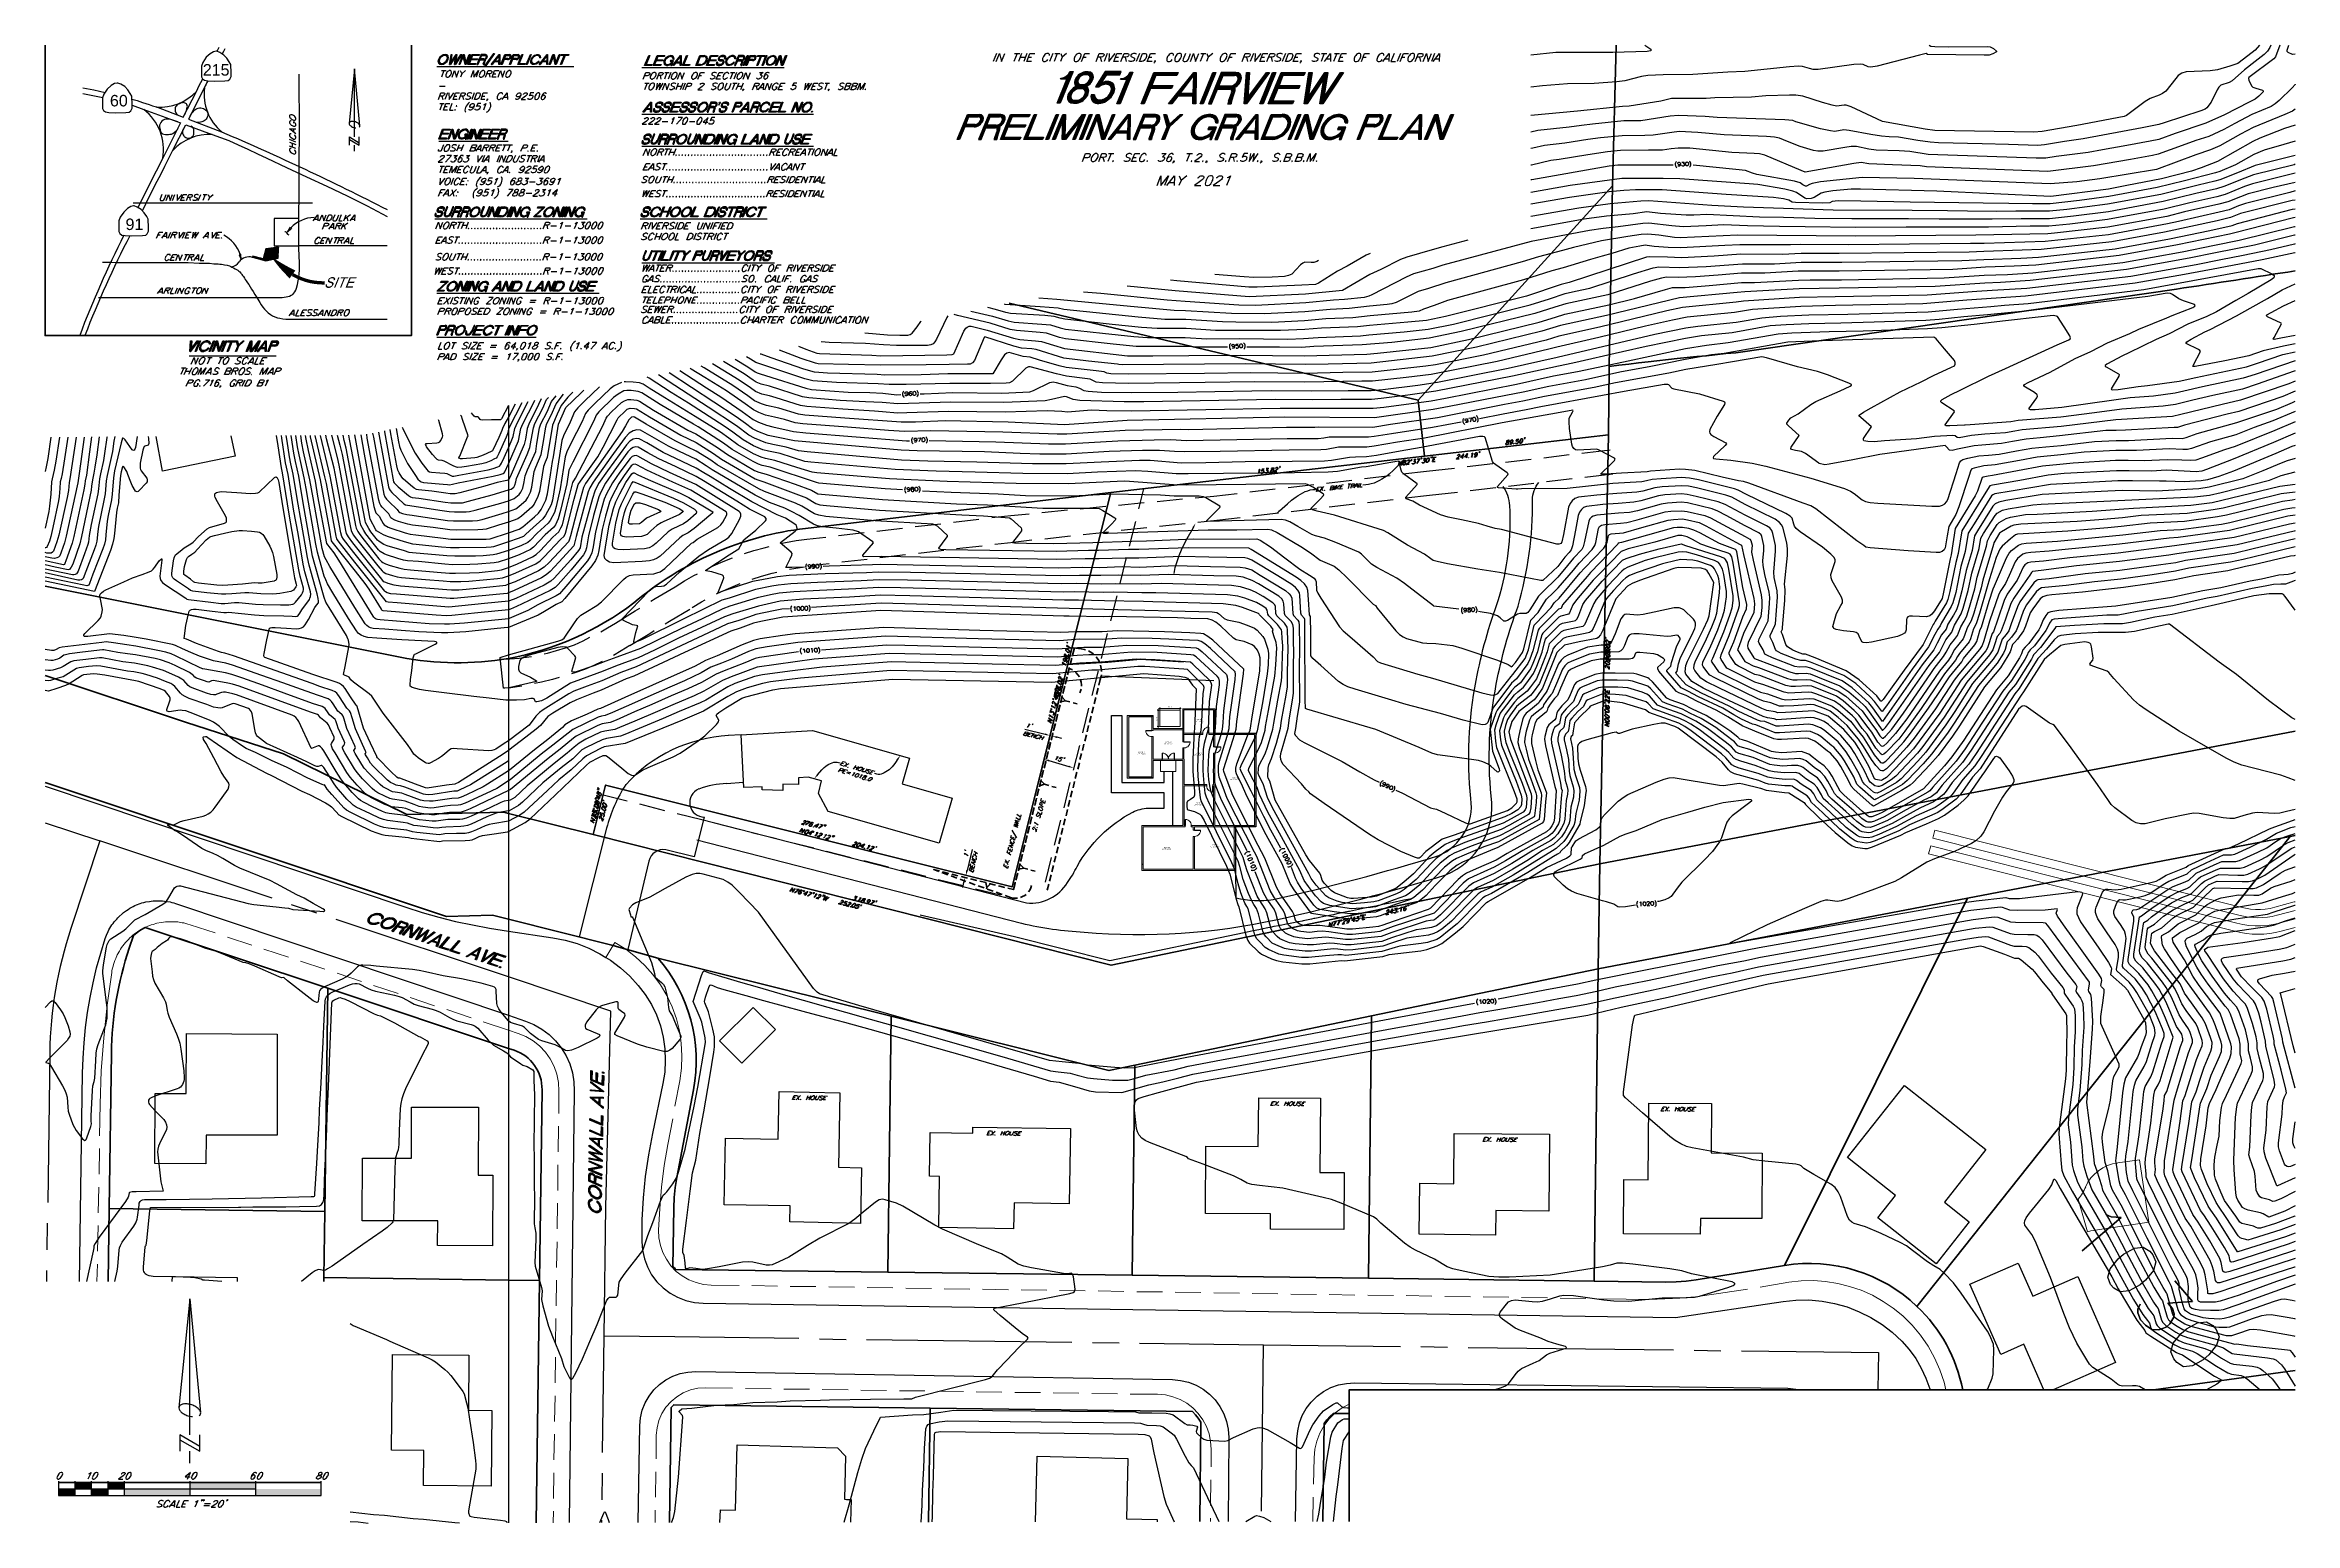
# Model space of a CAD drawing. Header units: feet. Extents: x 7 to 2308, y -319 to 1396.
# Drawn here: x 520 to 1615, y -319 to 401 of the extents above; entities that cross this region are included whole.
import ezdxf

# ---------------------------------------------------------------- set-up
doc = ezdxf.new("R2010")
doc.units = ezdxf.units.FT
doc.header["$MEASUREMENT"] = 0
for name, color, linetype in [('PDF2_Geometry', 7, 'Continuous'), ('PDF2_Text', 7, 'Continuous'), ('PDF_0', 7, 'Continuous'), ('PDF_ANNOT-BNDRY-T20', 7, 'Continuous'), ('PDF_ANNOT-CONST LDR', 7, 'Continuous'), ('PDF_ANNOT-DL-T20', 7, 'Continuous'), ('PDF_ANNOT-NOTES', 7, 'Continuous'), ('PDF_NORTH', 7, 'Continuous'), ('PDF_NOTES', 7, 'Continuous'), ('PDF_PR-SLOPE', 7, 'Continuous'), ('PDF_PR_SLOPE', 7, 'Continuous'), ('PDF_TB-BORDER', 7, 'Continuous'), ('PDF_TB-NOTES', 7, 'Continuous'), ('PDF_TBLKTXT', 7, 'Continuous'), ('PDF_Text', 7, 'Continuous'), ('PDF_VICINITY', 7, 'Continuous'), ('PDF_VICINITY MAP', 7, 'Continuous'), ('PDF_X1003BASE$1ELEV_ANNO_COV', 7, 'Continuous'), ('PDF_X1003BASE$ANNOT-BNDRY-T20', 7, 'Continuous'), ('PDF_X1003BASE$ANNOT-DL-T20', 7, 'Continuous'), ('PDF_X1003BASE$ANNOT-PE-T20', 7, 'Continuous'), ('PDF_X1003BASE$PA_NEAT_LINE', 7, 'Continuous'), ('PDF_X1003BASE$PA_PARCEL', 7, 'Continuous'), ('PDF_X1003BASE$PA_ROW', 7, 'Continuous'), ('PDF_X1003BASE$PR-EW-DLIGHT', 7, 'Continuous'), ('PDF_X1003BASE$PR-SLOPE', 7, 'Continuous'), ('PDF_X1003BASE$PR_SLOPE', 7, 'Continuous'), ('PDF_X1003BASE$SD_CL', 7, 'Continuous'), ('PDF_X1003BASE$ST_STREET_CL', 7, 'Continuous'), ('PDF_X1003BASE$TB-NOTES', 7, 'Continuous'), ('PDF_X1003BASE$TR_CURB', 7, 'Continuous'), ('PDF_X1003BASE$TR_SIDEWALK', 7, 'Continuous')]:
    doc.layers.add(name, color=color, linetype=linetype)
for name, color, linetype, true_color in [('PDF2_Solid Fills', 7, 'Continuous', 0xffffff), ('PDF_X1003BASE$BL_BUILDING', 7, 'Continuous', 0x979797), ('PDF_X1003BASE$CR_CONT_DEF', 7, 'Continuous', 0x979797), ('PDF_X1003BASE$CR_NDX_DEF', 7, 'Continuous', 0x767676), ('PDF_X1003BASE$PR_BLDG_SETBACK', 7, 'Continuous', 0x767676)]:
    doc.layers.add(name, color=color, linetype=linetype, true_color=true_color)
doc.styles.add('PDF Arial', font='arial.ttf')

msp = doc.modelspace()

# ---------------------------------------------------------------- hatches: boundary and pattern name
at = {"layer": 'PDF2_Solid Fills', "transparency": 33554559}
h = msp.add_hatch(color=7, dxfattribs=at)
h.paths.add_polyline_path([(1058.5, 67.3), (1059.2, 67.3), (1059.2, 73.9), (1058.5, 73.9)])
h.paths.add_polyline_path([(1059.2, 64.3), (1058.5, 64.3), (1058.5, 44.7), (1059.2, 44.7)])
h = msp.add_hatch(color=7, dxfattribs=at)
h.paths.add_polyline_path([(1073.5, 61.8), (1074.1, 61.8), (1074.1, 66), (1073.5, 66)])
h.paths.add_polyline_path([(1074.1, 58.8), (1073.5, 58.8), (1073.5, 53.3), (1074.1, 53.3)])
h = msp.add_hatch(color=7, dxfattribs=at)
h.paths.add_polyline_path([(1083.3, 65.3), (1083.3, 66), (1074.1, 66), (1074.1, 65.3)])
h.paths.add_polyline_path([(1088.5, 65.6), (1088.5, 65.6), (1088.5, 66), (1086.3, 66), (1086.3, 65.3), (1088.5, 65.3)])
h = msp.add_hatch(color=7, dxfattribs=at)
h.paths.add_polyline_path([(1088.5, 59.3), (1089.1, 59.3), (1089.1, 65.3), (1088.5, 65.3)])
h.paths.add_polyline_path([(1089.1, 56.3), (1088.5, 56.3), (1088.5, 21), (1089.1, 21)])
h = msp.add_hatch(color=7, dxfattribs=at)
h.paths.add_polyline_path([(1063.5, 52.6), (1063.5, 53.3), (1059.2, 53.3), (1059.2, 52.6)])
h.paths.add_polyline_path([(1069.5, 53.3), (1069.5, 52.6), (1073.5, 52.6), (1073.5, 53.3)])
h = msp.add_hatch(color=7, dxfattribs=at)
h.paths.add_polyline_path([(1085.2, 40.3), (1085.2, 41), (1074.2, 41), (1074.2, 40.3)])
h.paths.add_polyline_path([(1088.2, 41), (1088.2, 40.3), (1088.5, 40.3), (1088.5, 41)])
h = msp.add_hatch(color=7, dxfattribs=at)
h.paths.add_polyline_path([(1074.7, 20.4), (1074.7, 21), (1073.5, 21), (1073.5, 20.4)])
h.paths.add_polyline_path([(1077.7, 21), (1077.7, 20.4), (1108.5, 20.4), (1108.5, 21)])
h = msp.add_hatch(color=7, dxfattribs=at)
h.paths.add_polyline_path([(1078.6, 18.8), (1079.2, 18.8), (1079.2, 20.4), (1078.6, 20.4)])
h.paths.add_polyline_path([(1079.2, 15.7), (1078.6, 15.7), (1078.6, -0.3), (1079.2, -0.3)])
at = {"layer": 'PDF_ANNOT-CONST LDR', "transparency": 33554559}
for points in [[(1181.8, 199.8), (1179.7, 198.3), (1180.3, 197.8)], [(1079.8, 168.3), (1078.3, 166.3), (1079, 165.9)], [(1118.8, 172.6), (1121, 174), (1120.4, 174.6)], [(936, 55), (934.2, 53.3), (934.9, 52.8)], [(894, 43.8), (896, 45.4), (895.4, 45.9)]]:
    msp.add_hatch(color=256, dxfattribs=at).paths.add_polyline_path(points)
at = {"layer": 'PDF_TB-NOTES', "transparency": 33554559}
for points in [[(1008.3, 52.2), (1008.5, 53), (1006, 53.3)], [(1018.1, 50.2), (1017.9, 49.4), (1020.4, 49.1)]]:
    msp.add_hatch(color=256, dxfattribs=at).paths.add_polyline_path(points)
at = {"layer": 'PDF_VICINITY', "true_color": 0x767676, "transparency": 33554559}
msp.add_hatch(color=8, dxfattribs=at).paths.add_polyline_path([(620.7, 297.7), (620.7, 297.7), (620.6, 297.8), (620.6, 297.7), (620.5, 297.7), (620.6, 297.6), (620.6, 297.5), (620.7, 297.6)])
at = {"layer": 'PDF_VICINITY', "transparency": 33554559}
for points in [[(656.4, 284.5), (657, 284.6), (657, 284.5), (656.9, 284.4), (656.9, 284.4), (656.9, 284.3), (656.9, 284.2), (656.9, 284.2), (656.9, 284.1), (656.9, 284.1), (656.9, 284), (656.9, 284), (656.9, 283.9), (656.9, 283.8), (657, 283.8), (657, 283.8), (657, 283.7), (657.1, 283.7), (657.1, 283.6), (657.1, 283.6), (657.2, 283.6), (657.2, 283.6), (657.2, 283.5), (657.3, 283.5), (657.3, 283.5), (657.4, 283.5), (657.4, 283.5), (657.5, 283.5), (657.6, 283.4), (657.6, 283.4), (657.7, 283.4), (657.8, 283.4), (657.8, 283.4), (657.9, 283.4), (657.9, 283.4), (658, 283.4), (658.1, 283.4), (658.1, 283.4), (658.2, 283.4), (658.2, 283.5), (658.4, 283.5), (658.4, 283.5), (658.5, 283.5), (658.5, 283.5), (658.6, 283.6), (658.7, 283.6), (658.7, 283.6), (658.8, 283.7), (658.9, 283.7), (658.9, 283.7), (659, 283.8), (659, 283.8), (659.1, 283.9), (659.2, 284), (659.2, 284), (659.3, 284.1), (659.3, 284.2), (659.3, 284.2), (659.4, 284.3), (659.4, 284.4), (659.4, 284.4), (659.4, 284.5), (659.4, 284.5), (659.4, 284.6), (659.4, 284.7), (659.4, 284.7), (659.4, 284.8), (659.4, 284.8), (659.3, 284.8), (659.3, 284.9), (659.3, 284.9), (659.2, 285), (659.2, 285), (659.1, 285), (659.1, 285), (659, 285), (659, 285), (659, 285.1), (658.9, 285.1), (658.9, 285.1), (658.8, 285.1), (658.8, 285.1), (658.7, 285.2), (658.6, 285.2), (658.6, 285.2), (658.5, 285.2), (658.4, 285.2), (658.4, 285.2), (658.3, 285.3), (658.2, 285.3), (658.1, 285.3), (658.1, 285.3), (658, 285.4), (658, 285.4), (657.9, 285.4), (657.9, 285.4), (657.8, 285.4), (657.8, 285.5), (657.8, 285.5), (657.7, 285.5), (657.7, 285.6), (657.7, 285.6), (657.6, 285.6), (657.6, 285.6), (657.6, 285.7), (657.5, 285.7), (657.4, 285.7), (657.4, 285.8), (657.4, 285.8), (657.4, 285.9), (657.3, 285.9), (657.3, 286), (657.3, 286), (657.3, 286), (657.3, 286.1), (657.3, 286.2), (657.3, 286.2), (657.3, 286.3), (657.3, 286.4), (657.3, 286.5), (657.3, 286.5), (657.4, 286.6), (657.4, 286.7), (657.4, 286.7), (657.4, 286.8), (657.5, 286.8), (657.5, 286.9), (657.6, 286.9), (657.6, 287), (657.7, 287.1), (657.7, 287.2), (657.7, 287.2), (657.8, 287.3), (657.9, 287.4), (657.9, 287.4), (658, 287.5), (658, 287.5), (658.1, 287.6), (658.1, 287.6), (658.2, 287.7), (658.3, 287.7), (658.4, 287.7), (658.4, 287.8), (658.5, 287.8), (658.6, 287.8), (658.6, 287.9), (658.7, 287.9), (658.8, 288), (658.8, 288), (658.9, 288), (658.9, 288), (659, 288), (659.1, 288.1), (659.2, 288.1), (659.2, 288.1), (659.3, 288.1), (659.4, 288.1), (659.4, 288.1), (659.5, 288.1), (659.6, 288.1), (659.6, 288.1), (659.7, 288.1), (659.7, 288.1), (659.8, 288.1), (659.9, 288.1), (660, 288.1), (660, 288.1), (660.1, 288.1), (660.1, 288.1), (660.2, 288), (660.2, 288), (660.3, 288), (660.3, 288), (660.4, 288), (660.4, 288), (660.4, 287.9), (660.5, 287.9), (660.5, 287.8), (660.6, 287.8), (660.6, 287.8), (660.6, 287.7), (660.7, 287.7), (660.7, 287.6), (660.8, 287.6), (660.8, 287.6), (660.8, 287.5), (660.8, 287.5), (660.8, 287.4), (660.8, 287.4), (660.8, 287.3), (660.9, 287.3), (660.9, 287.2), (660.9, 287.2), (660.9, 287), (660.8, 287), (660.8, 286.9), (660.8, 286.9), (660.8, 286.8), (660.8, 286.7), (660.8, 286.7), (660.8, 286.6), (660.7, 286.6), (660.1, 286.5), (660.2, 286.6), (660.2, 286.7), (660.2, 286.7), (660.2, 286.8), (660.2, 286.9), (660.2, 286.9), (660.2, 287), (660.2, 287), (660.2, 287.1), (660.2, 287.2), (660.1, 287.2), (660.1, 287.3), (660.1, 287.3), (660.1, 287.3), (660.1, 287.3), (660, 287.4), (660, 287.4), (659.9, 287.4), (659.9, 287.4), (659.8, 287.4), (659.8, 287.5), (659.7, 287.5), (659.6, 287.5), (659.6, 287.5), (659.5, 287.5), (659.4, 287.5), (659.4, 287.5), (659.3, 287.5), (659.2, 287.5), (659.2, 287.5), (659.1, 287.5), (659, 287.5), (658.9, 287.5), (658.9, 287.4), (658.8, 287.4), (658.7, 287.4), (658.7, 287.4), (658.6, 287.4), (658.6, 287.3), (658.5, 287.3), (658.5, 287.3), (658.4, 287.2), (658.4, 287.2), (658.3, 287.1), (658.2, 287), (658.2, 287), (658.1, 286.9), (658.1, 286.9), (658.1, 286.8), (658, 286.7), (658, 286.7), (658, 286.7), (658, 286.6), (658, 286.5), (658, 286.5), (658, 286.4), (658, 286.4), (658, 286.3), (658, 286.3), (658, 286.2), (658, 286.2), (658.1, 286.2), (658.1, 286.2), (658.1, 286.1), (658.2, 286.1), (658.2, 286.1), (658.3, 286.1), (658.4, 286.1), (658.4, 286), (658.5, 286), (658.5, 286), (658.6, 286), (658.7, 285.9), (658.7, 285.9), (658.8, 285.9), (658.9, 285.9), (658.9, 285.9), (659, 285.9), (659.1, 285.8), (659.2, 285.8), (659.2, 285.8), (659.3, 285.8), (659.3, 285.8), (659.4, 285.7), (659.4, 285.7), (659.5, 285.7), (659.5, 285.7), (659.6, 285.7), (659.6, 285.7), (659.6, 285.6), (659.7, 285.6), (659.7, 285.6), (659.7, 285.6), (659.8, 285.5), (659.8, 285.5), (659.8, 285.4), (659.9, 285.4), (660, 285.3), (660, 285.3), (660, 285.3), (660, 285.2), (660, 285.2), (660.1, 285.1), (660.1, 285.1), (660.1, 285.1), (660.1, 285), (660.1, 285), (660.1, 284.9), (660.1, 284.8), (660.1, 284.8), (660.1, 284.7), (660.1, 284.6), (660, 284.5), (660, 284.5), (660, 284.4), (660, 284.3), (660, 284.3), (660, 284.3), (659.9, 284.2), (659.8, 284.1), (659.8, 284.1), (659.8, 284), (659.7, 284), (659.7, 283.8), (659.6, 283.8), (659.6, 283.7), (659.5, 283.7), (659.5, 283.6), (659.4, 283.6), (659.4, 283.5), (659.3, 283.5), (659.3, 283.4), (659.2, 283.4), (659.2, 283.3), (659, 283.3), (659, 283.2), (658.9, 283.2), (658.9, 283.2), (658.8, 283.1), (658.7, 283), (658.7, 283), (658.6, 283), (658.6, 283), (658.5, 282.9), (658.4, 282.9), (658.4, 282.9), (658.3, 282.9), (658.2, 282.9), (658.1, 282.8), (658.1, 282.8), (658, 282.8), (657.9, 282.8), (657.9, 282.8), (657.8, 282.8), (657.7, 282.8), (657.7, 282.8), (657.7, 282.8), (657.6, 282.8), (657.5, 282.8), (657.4, 282.8), (657.3, 282.8), (657.3, 282.8), (657.2, 282.8), (657.2, 282.8), (657.1, 282.8), (657.1, 282.9), (657, 282.9), (657, 282.9), (656.9, 282.9), (656.9, 282.9), (656.8, 282.9), (656.8, 282.9), (656.7, 283), (656.6, 283), (656.6, 283), (656.6, 283), (656.5, 283.1), (656.5, 283.2), (656.4, 283.2), (656.4, 283.2), (656.4, 283.3), (656.4, 283.3), (656.3, 283.4), (656.3, 283.4), (656.3, 283.5), (656.3, 283.5), (656.3, 283.6), (656.3, 283.6), (656.2, 283.7), (656.2, 283.7), (656.2, 283.8), (656.2, 283.8), (656.2, 283.9), (656.2, 284), (656.2, 284.1), (656.3, 284.1), (656.3, 284.2), (656.3, 284.3), (656.3, 284.3), (656.3, 284.4), (656.3, 284.5), (656.4, 284.5)], [(663.2, 282.9), (665, 287.4), (663.5, 287.4), (663.7, 288), (667.4, 288), (667.1, 287.4), (665.6, 287.4), (663.8, 282.9)], [(665.9, 282.9), (668, 288), (671.4, 288), (671.1, 287.4), (668.4, 287.4), (667.7, 285.8), (670.3, 285.8), (670, 285.2), (667.5, 285.2), (666.8, 283.5), (669.6, 283.5), (669.4, 282.9)]]:
    msp.add_hatch(color=256, dxfattribs=at).paths.add_polyline_path(points)
at = {"layer": 'PDF_X1003BASE$TB-NOTES', "transparency": 33554559}
for points in [[(1006.6, 65.9), (1006.4, 65.1), (1008.9, 64.8)], [(1012.2, 63.6), (1012.4, 64.4), (1009.9, 64.6)], [(1008.3, 52.2), (1008.5, 53), (1006, 53.3)], [(1018.1, 50.2), (1017.9, 49.4), (1020.4, 49.1)], [(966.6, -6.6), (967.4, -6.8), (967.6, -4.2)], [(968.9, -1), (968, -0.8), (967.9, -3.3)]]:
    msp.add_hatch(color=256, dxfattribs=at).paths.add_polyline_path(points)

# ---------------------------------------------------------------- linework, layer by layer
for p, q in [((1068.5, 47.3), (1068.5, 21)), ((1054.3, 2), (1053.6, 2)), ((1099.2, -0.9), (1099.4, -14.2))]:
    msp.add_line(p, q)
for points in [[(995, -26.6, 0.042036), (1025.5, -30.9, 0.07649), (1119.7, -24.7, 0.019488), (1201.6, -3, 0.340732), (1223.7, 35.3, -0.073896), (1226.2, 89.8, -0.042142), (1236.8, 127.9, 0.074467), (1243.8, 179.6, -0.162286), (1246.9, 188.1, -13.683969)], [(1099.4, -14.2, 0.100077), (1117.5, -15, 0.019372), (1198.2, 6.4, 0.337668), (1213.8, 34.1, -0.074067), (1216.4, 91.7, -0.041804), (1227.3, 131.1, 0.087427), (1232.8, 176.8, 0.144316), (1229.5, 186.1)], [(997.5, -16.7, 0.285715), (1017.4, -6.7, 0.04768), (1022.1, 1.1, -0.141903), (1049.2, 27.6, -0.09437), (1056.6, 29.5), (1064.5, 29.5), (1064.5, 37), (1038.8, 37), (1038.8, 74.6), (1043.8, 74.6), (1043.8, 42), (1064.5, 42), (1064.5, 47.3)]]:
    msp.add_lwpolyline(points, format="xyb")
for points in [[(1073.5, 78), (1089.1, 77.9), (1089.1, 66), (1109.1, 66), (1109.1, 20.4), (1099.2, 20.4), (1099.2, -0.9), (1099.4, -14.2)], [(839.4, 23.9), (997.5, -16.7)], [(836.9, 14), (995, -26.6)]]:
    msp.add_lwpolyline(points)
at = {"layer": 'PDF2_Geometry', "lineweight": 13}
msp.add_lwpolyline([(1073.5, 58.8), (1073.5, 53.3), (1069.5, 53.3), (1069.5, 52.6), (1073.5, 52.6), (1073.5, 21), (1054.3, 21), (1053.6, 21), (1053.6, -0.3), (1053.6, -0.9), (1079.2, -0.9), (1098.6, -0.9), (1099.2, -0.9), (1099.2, 20.4), (1108.5, 20.4), (1109.1, 20.4), (1109.1, 65.3), (1109.1, 66), (1089.1, 66), (1089.1, 77.3), (1089.1, 77.9), (1073.5, 77.9), (1073.5, 77.3), (1073.5, 68.3), (1059.2, 68.3), (1059.2, 73.9), (1059.2, 74.6), (1047.2, 74.6), (1046.5, 74.6), (1046.5, 44), (1047.2, 44), (1059.2, 44), (1059.2, 44.7), (1059.2, 52.6), (1063.5, 52.6), (1063.5, 53.3), (1059.2, 53.3), (1059.2, 64.3), (1058.5, 64.3), (1058.5, 44.7), (1047.2, 44.7), (1047.2, 73.9), (1058.5, 73.9), (1058.5, 67.3), (1059.2, 67.3), (1059.2, 67.6), (1073.5, 67.6), (1073.5, 66), (1073.5, 61.8), (1074.1, 61.8), (1074.1, 65.3), (1083.3, 65.3), (1083.3, 66), (1074.1, 66), (1074.1, 77.3), (1088.5, 77.3), (1088.5, 66), (1086.3, 66), (1086.3, 65.3), (1088.5, 65.3), (1088.5, 65.6), (1088.5, 65.6), (1088.5, 65.3), (1088.5, 59.3), (1089.1, 59.3), (1089.1, 65.3), (1108.5, 65.3), (1108.5, 21), (1089.1, 21), (1089.1, 56.3), (1088.5, 56.3), (1088.5, 41), (1088.2, 41), (1088.2, 40.3), (1088.5, 40.3), (1088.5, 21), (1077.7, 21), (1077.7, 20.4), (1078.6, 20.4), (1078.6, 18.8), (1079.2, 18.8), (1079.2, 20.4), (1098.6, 20.4), (1098.6, -0.3), (1079.2, -0.3), (1079.2, 15.7), (1078.6, 15.7), (1078.6, -0.3), (1054.3, -0.3), (1054.3, 20.4), (1073.5, 20.4), (1073.5, 20.4), (1074.7, 20.4), (1074.7, 21), (1074.2, 21), (1074.2, 40.3), (1085.2, 40.3), (1085.2, 41), (1074.2, 41), (1074.2, 53.3), (1074.1, 53.3), (1074.1, 58.8)], close=True, dxfattribs=at)
at = {"layer": 'PDF2_Geometry', "lineweight": 9}
for points in [[(1062.1, 77.2), (1061.6, 77.2), (1061.1, 77.2)], [(1061.6, 68.7), (1061.6, 77.7)], [(1061.8, 78), (1072.8, 78)], [(1062.3, 77.5), (1062.3, 78), (1062.3, 78.5)], [(1072.3, 77.5), (1072.3, 78), (1072.3, 78.5)], [(1109.1, 20.4), (1109.1, 66), (1089.1, 66), (1089.1, 77.9), (1073.5, 77.9)], [(1059.2, 74.6), (1046.5, 74.6), (1046.5, 44), (1059.2, 44)], [(1055.5, 67.1), (1055.5, 67.3), (1058.5, 67.3), (1058.5, 67.1), (1055.5, 67.1), (1055.6, 66.5), (1055.9, 65.9), (1056.2, 65.3), (1056.7, 64.9), (1057.2, 64.6), (1057.9, 64.3), (1058.5, 64.3)], [(1073.5, 68.3), (1059.2, 68.3)], [(1062.1, 69.2), (1061.6, 69.2), (1061.1, 69.2)], [(1086.1, 68.9), (1086.3, 68.9), (1086.3, 66), (1086.1, 66), (1086.1, 68.9), (1085.5, 68.9), (1084.9, 68.6), (1084.3, 68.2), (1083.9, 67.8), (1083.5, 67.2), (1083.3, 66.6), (1083.3, 66)], [(1063.7, 56.3), (1063.7, 53.3), (1063.5, 53.3), (1063.5, 56.3), (1063.7, 56.3), (1064.4, 56.2), (1065, 55.9), (1065.5, 55.6), (1066, 55.1), (1066.3, 54.6), (1066.5, 53.9), (1066.6, 53.3), (1066.6, 53.9), (1066.8, 54.6), (1067.2, 55.1), (1067.6, 55.6), (1068.1, 55.9), (1068.7, 56.2), (1069.4, 56.3), (1069.4, 53.3), (1069.5, 53.3), (1069.5, 56.3), (1069.4, 56.3)], [(1077.1, 61.6), (1077.1, 61.8), (1074.1, 61.8), (1074.1, 61.6), (1077.1, 61.6), (1077, 61), (1076.8, 60.4), (1076.4, 59.9), (1076, 59.4), (1075.4, 59.1), (1074.8, 58.9), (1074.1, 58.8)], [(1092.1, 59.1), (1092.1, 59.3), (1089.1, 59.3), (1089.1, 59.1), (1092.1, 59.1), (1092, 58.5), (1091.8, 57.9), (1091.4, 57.4), (1091, 56.9), (1090.4, 56.6), (1089.8, 56.4), (1089.1, 56.3)], [(1059.2, 44.7), (1059.2, 52.6), (1073.5, 52.6), (1073.5, 21)], [(1070.2, 53.3), (1062.7, 53.3)], [(1062.7, 52.6), (1062.7, 47.3), (1070.2, 47.3), (1070.2, 52.6)], [(1088, 37.3), (1088.2, 37.3), (1088.2, 40.3), (1088, 40.3), (1088, 37.3), (1087.4, 37.4), (1086.8, 37.7), (1086.2, 38), (1085.8, 38.5), (1085.5, 39.1), (1085.3, 39.7), (1085.2, 40.3)], [(1074.8, 24), (1074.7, 24), (1074.7, 21), (1074.8, 21), (1074.8, 24), (1075.5, 23.9), (1076.1, 23.7), (1076.6, 23.3), (1077.1, 22.8), (1077.4, 22.3), (1077.6, 21.6), (1077.7, 21)], [(1053.6, 20.4), (1053.6, -0.9), (1099.2, -0.9), (1099.2, 20.4)], [(1073.5, 20.4), (1054.3, 20.4)], [(1082.2, 18.6), (1082.2, 18.8), (1079.2, 18.8), (1079.2, 18.6), (1082.2, 18.6), (1082.1, 17.9), (1081.9, 17.3), (1081.5, 16.8), (1081, 16.3), (1080.5, 16), (1079.9, 15.8), (1079.2, 15.7)]]:
    msp.add_lwpolyline(points, dxfattribs=at)
at = {"layer": 'PDF2_Geometry', "lineweight": 13}
for points in [[(1061.3, 77.5), (1061.6, 77.2), (1061.9, 76.9)], [(1062.6, 78.3), (1062.3, 78), (1062, 77.7)], [(1072.6, 78.3), (1072.3, 78), (1072, 77.7)], [(1061.3, 69.5), (1061.6, 69.2), (1061.9, 68.9)]]:
    msp.add_lwpolyline(points, dxfattribs=at)
at = {"layer": 'PDF2_Geometry', "color": 94, "lineweight": 9, "true_color": 0x00a500}
msp.add_lwpolyline([(1062.3, 77.2), (1072.3, 77.2), (1072.3, 69.2), (1062.3, 69.2)], close=True, dxfattribs=at)
at = {"layer": 'PDF2_Geometry', "lineweight": 9}
for points in [[(1088.5, 65.3), (1088.5, 65.3)], [(1079.2, 20.4), (1083.5, 20.4)]]:
    msp.add_lwpolyline(points, close=True, dxfattribs=at)
at = {"layer": 'PDF2_Solid Fills', "color": 7, "lineweight": 25, "transparency": 33554559}
for points in [[(1073.5, 77.9), (1089.1, 77.9), (1073.5, 77.3), (1089.1, 77.3)], [(1073.5, 77.3), (1074.1, 77.3), (1073.5, 66), (1074.1, 66)], [(1088.5, 77.3), (1089.1, 77.3), (1088.5, 65.3), (1089.1, 65.3)], [(1046.5, 74.6), (1047.2, 74.6), (1046.5, 44), (1047.2, 44)], [(1047.2, 74.6), (1059.2, 74.6), (1047.2, 73.9), (1059.2, 73.9)], [(1059.2, 68.3), (1073.5, 68.3), (1059.2, 67.6), (1073.5, 67.6)], [(1089.1, 66), (1109.1, 66), (1089.1, 65.3), (1109.1, 65.3)], [(1108.5, 65.3), (1109.1, 65.3), (1108.5, 20.4), (1109.1, 20.4)], [(1047.2, 44.7), (1059.2, 44.7), (1047.2, 44), (1059.2, 44)], [(1073.5, 53.3), (1074.2, 53.3), (1073.5, 21), (1074.2, 21)], [(1053.6, 21), (1054.3, 21), (1053.6, -0.3), (1054.3, -0.3)], [(1054.3, 21), (1073.5, 21), (1054.3, 20.4), (1073.5, 20.4)], [(1098.6, 20.4), (1099.2, 20.4), (1098.6, -0.9), (1099.2, -0.9)], [(1053.6, -0.3), (1079.2, -0.3), (1053.6, -0.9), (1079.2, -0.9)], [(1079.2, -0.3), (1098.6, -0.3), (1079.2, -0.9), (1098.6, -0.9)]]:
    msp.add_solid(points, dxfattribs=at)
at = {"layer": 'PDF_0', "lineweight": 25}
for points in [[(1016, 92.7), (990.4, -8.9), (951.6, 0.8)], [(1088.7, 91.4), (1033.9, 93.8)], [(1185, -14.6), (1181.1, -15.4), (1175.5, -16.6), (1175.5, -16.6), (1171, -17.5), (1167.5, -18.2), (1166.6, -18.4), (1162.1, -19.3), (1154.7, -20.8), (1154.4, -20.9), (1154.2, -20.9), (1148.6, -22), (1146.9, -22.4), (1142.3, -23.3), (1139.5, -23.9), (1137.8, -24.2), (1137.3, -24.3), (1136.2, -24.6), (1132.2, -25.4), (1131.7, -25.5), (1129.9, -25.8), (1129.4, -25.9), (1128.9, -26), (1127.4, -26.3), (1125, -26.8), (1124.1, -27), (1121, -27.6), (1120.6, -27.7), (1120.3, -27.8), (1117.8, -28.2), (1116.1, -28.6), (1114.9, -28.8), (1111.9, -29.5), (1110.6, -29.7), (1107.8, -30.3), (1103.5, -31.2), (1038.1, -44.8), (991.6, -33.1), (945.7, -22.6)]]:
    msp.add_lwpolyline(points, dxfattribs=at)
at = {"layer": 'PDF_ANNOT-BNDRY-T20', "lineweight": 40}
for points in [[(1231.8, 208.5), (1232.1, 208.6), (1232.4, 208.5), (1232.5, 208.3), (1232.4, 208.1), (1232.2, 207.9), (1232, 207.8), (1231.6, 207.7), (1231.3, 207.5), (1231.1, 207.3), (1230.9, 207.1), (1230.9, 206.8), (1230.9, 206.6), (1231.2, 206.4), (1231.5, 206.5), (1231.9, 206.7), (1232, 206.8), (1232.1, 206.9), (1232.2, 207.2), (1232.2, 207.5), (1232.1, 207.6), (1231.8, 207.7), (1231.4, 207.7), (1231.3, 207.8), (1231.3, 208), (1231.3, 208.2), (1231.4, 208.4)], [(1234.1, 207.8), (1233.8, 207.6), (1233.5, 207.5), (1233.4, 207.5), (1233.1, 207.6), (1233, 207.7), (1233, 208), (1233.2, 208.4), (1233.5, 208.6), (1233.8, 208.7), (1233.8, 208.8), (1234.1, 208.7), (1234.3, 208.5), (1234.2, 208.1)], [(1238.5, 209.3), (1238.7, 209.3), (1239, 209.2), (1239.1, 208.9), (1239, 208.5), (1238.9, 208.1), (1238.7, 207.7), (1238.4, 207.3), (1238.1, 207.2), (1237.9, 207.2), (1237.7, 207.2), (1237.6, 207.6), (1237.6, 208), (1237.9, 208.8), (1238.2, 209.2)], [(1240.1, 209.6), (1240, 209.7), (1240.1, 209.9), (1240.2, 209.7)], [(1234.7, 207), (1234.8, 207), (1234.7, 206.9), (1234.6, 206.9)], [(1115.5, 193.1), (1115.6, 193), (1115.5, 192.9), (1115.4, 193)], [(1117.3, 195.1), (1117.7, 195.1), (1117.9, 195.1), (1117.9, 194.9), (1117.9, 194.7), (1117.8, 194.5), (1117.5, 194.4), (1117.1, 194.2), (1116.8, 194.1), (1116.6, 193.9), (1116.4, 193.7), (1116.3, 193.4), (1116.4, 193.2), (1116.4, 193.1), (1116.7, 193.1), (1117.1, 193.1), (1117.4, 193.2), (1117.5, 193.3), (1117.7, 193.5), (1117.7, 193.8), (1117.7, 194), (1117.6, 194.2), (1117.3, 194.3), (1117, 194.3), (1116.8, 194.4), (1116.8, 194.6), (1116.8, 194.8), (1117, 195)], [(1120.8, 195.7), (1120.8, 195.8), (1120.9, 195.9), (1121, 195.8)], [(1279.4, 112.5), (1279.3, 112.4), (1279.2, 112.6), (1279.3, 112.6)], [(1279.5, 108.9), (1279.5, 109.1), (1279.6, 109.4), (1279.9, 109.5), (1280.4, 109.4), (1280.6, 109.3), (1281.1, 108.9), (1281.4, 108.7), (1281.5, 108.3), (1281.5, 108.1), (1281.4, 107.9), (1281.1, 107.8), (1280.6, 107.9), (1280.4, 108), (1279.9, 108.3), (1279.6, 108.6)], [(1280.4, 106.3), (1280.6, 106), (1280.8, 105.7), (1280.8, 105.6), (1280.6, 105.4), (1280.4, 105.3), (1280.2, 105.3), (1280.1, 105.3), (1279.8, 105.5), (1279.6, 105.8), (1279.5, 106.1), (1279.5, 106.2), (1279.6, 106.4), (1279.8, 106.5), (1280.2, 106.5)], [(1279.5, 104.2), (1279.5, 104.4), (1279.6, 104.6), (1279.9, 104.7), (1280.3, 104.6), (1280.6, 104.5), (1281.1, 104.2), (1281.4, 103.9), (1281.5, 103.6), (1281.5, 103.4), (1281.4, 103.1), (1281.1, 103.1), (1280.6, 103.2), (1280.3, 103.3), (1279.8, 103.6), (1279.6, 103.9)], [(1281.3, 106.9), (1281.4, 107), (1281.5, 106.8), (1281.4, 106.7)], [(1012, 88.4), (1012.1, 88.7), (1012.2, 88.9), (1012.4, 88.9), (1012.6, 88.8), (1012.7, 88.6), (1012.8, 88.4), (1012.8, 87.6), (1012.9, 87.3), (1013, 87.1), (1013.3, 86.9), (1013.6, 86.9), (1013.7, 87.1), (1013.8, 87.5), (1013.8, 87.8), (1013.8, 87.9), (1013.6, 88.1), (1013.3, 88.4), (1013.2, 88.4), (1013, 88.3), (1012.8, 88.1), (1012.7, 87.8), (1012.5, 87.7), (1012.3, 87.7), (1012.1, 87.8), (1012, 88)], [(1012.7, 91.2), (1012.8, 91.4), (1012.9, 91.6), (1013.2, 91.6), (1013.7, 91.4), (1013.9, 91.2), (1014.3, 90.9), (1014.5, 90.5), (1014.5, 90.2), (1014.5, 90), (1014.3, 89.7), (1014, 89.7), (1013.6, 90), (1013.3, 90.1), (1012.9, 90.5), (1012.7, 90.9)], [(1013.4, 94.7), (1013.3, 94.6), (1013.2, 94.8), (1013.3, 94.8)], [(1014, 88.8), (1014.1, 88.8), (1014.1, 88.7), (1014, 88.6)], [(1012.5, 86.5), (1012.7, 86.3), (1012.7, 85.9), (1012.5, 85.6), (1012.3, 85.5), (1012, 85.6), (1011.9, 85.7), (1011.7, 86), (1011.6, 86.3), (1011.5, 86.6), (1011.6, 86.7), (1011.7, 86.9), (1012, 87), (1012.3, 86.8)], [(787.9, 34.4), (787.8, 34.4), (787.7, 34.6), (787.8, 34.6)], [(787.7, 32.8), (787.7, 33), (787.9, 33.2), (788.2, 33.2), (788.6, 33), (788.9, 32.9), (789.3, 32.4), (789.4, 32.1), (789.5, 31.7), (789.4, 31.6), (789.3, 31.4), (789, 31.3), (788.5, 31.5), (788.3, 31.7), (787.9, 32.1), (787.7, 32.5)], [(787.2, 31), (787.3, 31.2), (787.4, 31.4), (787.7, 31.4), (788.2, 31.2), (788.4, 31), (788.8, 30.6), (789, 30.2), (789, 29.9), (789, 29.7), (788.8, 29.5), (788.5, 29.5), (788.1, 29.7), (787.8, 29.9), (787.5, 30.3), (787.3, 30.6)], [(788.5, 28.5), (788.6, 28.6), (788.6, 28.4), (788.5, 28.4)], [(891, 18.8), (891.2, 18.7), (891.4, 18.6), (891.4, 18.3), (891.2, 17.9), (891, 17.6), (890.6, 17.2), (890.3, 17), (889.9, 17), (889.7, 17.1), (889.5, 17.2), (889.5, 17.5), (889.7, 17.9), (889.9, 18.2), (890.3, 18.6), (890.7, 18.8)], [(893.8, 20.5), (893.8, 20.4), (893.7, 20.3), (893.7, 20.4)], [(899.7, 21.1), (899.7, 21.2), (899.8, 21.2), (899.8, 21.1)], [(911.9, -18.4), (912, -18.5), (911.8, -18.6), (911.7, -18.5)], [(918.4, -14.6), (918.7, -14.6), (919, -14.8), (918.9, -15), (918.8, -15.2), (918.6, -15.3), (917.6, -15.3), (917, -15.6), (916.9, -15.9), (916.8, -16.1), (916.9, -16.2), (917.1, -16.3), (917.5, -16.4), (917.8, -16.4), (917.9, -16.3), (918.2, -16.2), (918.4, -15.9), (918.4, -15.8), (918.3, -15.5), (918.1, -15.4), (917.8, -15.2), (917.7, -15.1), (917.7, -14.9), (917.8, -14.7), (918, -14.6)], [(916.9, -17.8), (916.9, -17.7), (917.1, -17.6), (917.1, -17.7)]]:
    msp.add_lwpolyline(points, close=True, dxfattribs=at)
for points in [[(1234.2, 208.1), (1234.1, 207.6), (1233.8, 207.1), (1233.6, 206.8), (1233.1, 206.7), (1232.8, 206.8), (1232.8, 206.9)], [(1235.5, 207.3), (1235.6, 207.1), (1235.7, 207), (1235.9, 207), (1236.2, 207), (1236.5, 207.1), (1236.8, 207.3), (1236.9, 207.7), (1237, 207.9), (1237, 208.1), (1236.9, 208.3), (1236.6, 208.4), (1236.3, 208.4), (1236, 208.3), (1235.9, 208.1), (1236.2, 209), (1237.1, 209.1)], [(1240.2, 209.7), (1240.1, 209.5), (1240, 209.3), (1239.9, 209.2)], [(1110.4, 194), (1110.6, 194.1), (1111, 194.4), (1110.4, 192.4)], [(1111.6, 192.8), (1111.7, 192.7), (1111.7, 192.6), (1112, 192.5), (1112.2, 192.5), (1112.6, 192.7), (1112.8, 192.9), (1113, 193.2), (1113, 193.4), (1113, 193.7), (1112.9, 193.9), (1112.7, 193.9), (1112.3, 193.9), (1112, 193.8), (1111.9, 193.6), (1112.3, 194.6), (1113.2, 194.7)], [(1114.2, 194.8), (1115.2, 194.9), (1114.4, 194), (1114.7, 194.1), (1114.9, 194), (1114.9, 193.9), (1115, 193.6), (1114.9, 193.4), (1114.7, 193.1), (1114.5, 192.9), (1114.2, 192.7), (1113.9, 192.7), (1113.6, 192.8), (1113.5, 192.9), (1113.5, 193.1)], [(1118.7, 194.8), (1118.7, 194.9), (1118.8, 195.1), (1119, 195.2), (1119.2, 195.4), (1119.5, 195.4), (1119.7, 195.3), (1119.8, 195.2), (1119.8, 195), (1119.8, 194.8), (1119.6, 194.6), (1119.3, 194.3), (1118.1, 193.2), (1119.4, 193.3)], [(1121, 195.8), (1120.9, 195.6), (1120.8, 195.4), (1120.7, 195.3)], [(1279.3, 112.6), (1279.5, 112.5), (1279.6, 112.3), (1279.7, 112.2)], [(1280, 110.2), (1279.9, 110.2), (1279.7, 110.4), (1279.6, 110.5), (1279.5, 110.7), (1279.5, 111.1), (1279.6, 111.3), (1279.7, 111.3), (1279.9, 111.4), (1280.1, 111.3), (1280.6, 110.8), (1281.5, 109.5), (1281.6, 110.8)], [(1280, 101.6), (1279.8, 101.7), (1279.6, 102), (1279.5, 102.2), (1279.5, 102.6), (1279.6, 102.8), (1279.7, 102.8), (1279.8, 102.8), (1280.1, 102.7), (1280.5, 102.2), (1281.4, 100.9), (1281.5, 102.2)], [(1280.2, 106.5), (1280.6, 106.3), (1281.1, 106), (1281.4, 105.7), (1281.5, 105.4), (1281.5, 105.2), (1281.4, 104.9), (1281.2, 104.9)], [(1013.5, 92.3), (1013.4, 92.4), (1013.2, 92.6), (1013.2, 92.7), (1013.1, 93), (1013.2, 93.4), (1013.3, 93.5), (1013.5, 93.5), (1013.7, 93.5), (1013.8, 93.4), (1014, 93.2), (1014.2, 92.8), (1014.8, 91.2), (1015.1, 92.6)], [(1013.3, 94.8), (1013.5, 94.7), (1013.6, 94.5), (1013.7, 94.3)], [(1011.4, 84.3), (1011.3, 84.5), (1011.1, 84.9), (1012.9, 83.7)], [(1012.3, 86.8), (1012.7, 86.5), (1013.1, 86.1), (1013.3, 85.8), (1013.3, 85.3), (1013.1, 85.1), (1012.9, 85.1)], [(787.8, 34.6), (788, 34.5), (788.2, 34.2), (788.2, 34.1)], [(786.4, 25.6), (786.3, 25.7), (786.1, 25.9), (786.1, 26), (786, 26.3), (786.1, 26.6), (786.3, 26.8), (786.6, 26.8), (786.7, 26.6), (786.9, 26.4), (787.1, 26.1), (787.7, 24.5), (788, 25.8)], [(787.8, 26.6), (788.1, 26.6), (788.3, 26.8), (788.3, 27.1), (788.3, 27.5), (788.2, 27.7), (788, 28.1), (787.8, 28.2), (787.5, 28.3), (787.3, 28.2), (787.2, 28), (787.1, 27.7), (787.1, 27.4), (787.2, 27.2), (786.5, 27.9), (786.7, 28.8)], [(889, 23), (889.1, 23.1), (889.3, 23.3), (889.5, 23.3), (889.7, 23.3), (890.1, 23.3), (890.2, 23.1), (890.2, 22.9), (890.1, 22.7), (889.9, 22.5), (889.5, 22.3), (888, 21.7), (889.2, 21.4)], [(892.8, 17), (891.4, 17.3), (893.2, 18.3), (892, 16.5)], [(895.1, 17.4), (895.3, 17.4), (895.8, 17.6), (894.5, 15.9)], [(896.7, 16.9), (896.8, 17), (897, 17.1), (897.1, 17.2), (897.4, 17.2), (897.7, 17.1), (897.9, 17), (897.9, 16.7), (897.8, 16.5), (897.6, 16.4), (897.2, 16.2), (895.6, 15.6), (896.9, 15.3)], [(899.8, 21.1), (899.7, 20.9), (899.5, 20.8), (899.4, 20.7)], [(907.1, -15.9), (907.2, -15.8), (907.4, -15.6), (907.5, -15.5), (907.8, -15.5), (908.2, -15.6), (908.3, -15.8), (908.3, -15.9), (908.3, -16), (908.2, -16.2), (908, -16.3), (907.6, -16.6), (906, -17.1), (907.4, -17.5)], [(908.2, -17.3), (908.1, -17.5), (908.2, -17.6), (908.4, -17.7), (908.6, -17.8), (909, -17.8), (909.3, -17.7), (909.6, -17.5), (909.7, -17.3), (909.8, -17), (909.7, -16.8), (909.5, -16.6), (909.2, -16.6), (908.9, -16.6), (908.7, -16.7), (909.3, -15.9), (910.3, -16.1)], [(910.8, -16.8), (910.9, -16.7), (911.1, -16.6), (911.3, -16.5), (911.5, -16.5), (911.8, -16.6), (912, -16.7), (912, -16.8), (912, -17), (911.8, -17.1), (911.6, -17.3), (911.3, -17.5), (909.8, -18.1), (911, -18.4)], [(916.1, -14.4), (916.3, -14.4), (916.8, -14.2), (915.5, -15.9)], [(917.1, -17.7), (916.9, -17.9), (916.7, -18.1), (916.6, -18.1)]]:
    msp.add_lwpolyline(points, dxfattribs=at)
at = {"layer": 'PDF_ANNOT-CONST LDR', "lineweight": 30}
for points in [[(1180, 198), (1176.2, 194), (1174, 192.1), (1172.9, 191.2), (1171.7, 190.4), (1170.5, 189.6), (1169.3, 189), (1168, 188.3), (1166.7, 187.8), (1165.3, 187.4), (1164, 187.1), (1162.6, 186.9), (1161.2, 186.8)], [(1120.7, 174.3), (1124.5, 177.7), (1126.5, 179.4), (1128.7, 181), (1129.7, 181.7), (1130.8, 182.4), (1132, 183), (1133.2, 183.6), (1134.4, 184), (1135.6, 184.4), (1136.8, 184.6), (1138.1, 184.7)], [(1069.3, 143.7), (1069.9, 146.7), (1070.8, 149.6), (1071.8, 152.5), (1072.9, 155.3), (1074.3, 158), (1075.7, 160.8), (1078.7, 166.1)], [(895.7, 45.7), (897.8, 48.1), (899, 49.3), (899.7, 49.9), (900.4, 50.4), (901.2, 50.9), (902, 51.3), (902.8, 51.6), (903.6, 51.8), (904.4, 51.9), (905.2, 51.9), (906, 51.7), (906.8, 51.5)]]:
    msp.add_lwpolyline(points, dxfattribs=at)
at = {"layer": 'PDF_ANNOT-CONST LDR', "lineweight": 30, "extrusion": (0, 0, -1)}
msp.add_ellipse((929, 54.5), major_axis=(5.7, 7.99), ratio=0.557135, start_param=1.362802, end_param=3.098364, dxfattribs=at)
at = {"layer": 'PDF_ANNOT-DL-T20', "lineweight": 30}
for points in [[(1146.7, 185.4), (1146.8, 185.3), (1146.8, 185.2), (1146.7, 184.8), (1146.6, 184.6), (1146.5, 184.5), (1146.1, 184.4), (1145.3, 184.3), (1145.9, 186.4), (1146.7, 186.5), (1147, 186.4), (1147, 186.3), (1147.1, 186.1), (1147, 185.9), (1146.8, 185.6), (1146.5, 185.5)], [(1142.5, 184.3), (1142.6, 184.2), (1142.4, 184.1), (1142.4, 184.2)], [(910.6, 49.5), (910.6, 49.4), (910.5, 49.3), (910.5, 49.4)], [(915.5, 46.3), (915.7, 46.3), (915.9, 46.1), (915.9, 45.9), (915.7, 45.4), (915.5, 45.2), (915.1, 44.8), (914.7, 44.6), (914.3, 44.6), (914.2, 44.7), (914, 44.9), (914, 45.1), (914.2, 45.5), (914.4, 45.8), (914.8, 46.2), (915.2, 46.3)], [(917, 49.5), (917.4, 49.4), (917.5, 49.2), (917.5, 49), (917.5, 48.9), (917.4, 48.6), (917.1, 48.2), (916.8, 47.9), (916.6, 47.8), (916.3, 47.7), (916, 47.7), (915.7, 47.8), (915.5, 47.9), (915.5, 48.2), (915.5, 48.3), (915.6, 48.6), (915.9, 49), (916.2, 49.2), (916.4, 49.3), (916.7, 49.4)], [(919.1, 45.3), (919.5, 45.2), (919.7, 45), (919.6, 44.9), (919.5, 44.7), (919.3, 44.5), (918.2, 44.5), (917.9, 44.4), (917.7, 44.3), (917.5, 44.1), (917.5, 43.9), (917.5, 43.8), (917.7, 43.6), (918.1, 43.5), (918.5, 43.5), (918.6, 43.6), (918.8, 43.7), (919, 43.9), (919, 44.1), (919, 44.3), (918.8, 44.5), (918.5, 44.7), (918.3, 44.8), (918.4, 45), (918.5, 45.2), (918.7, 45.3)], [(921.9, 44.4), (922.1, 44.4), (922.3, 44.2), (922.3, 43.9), (922.1, 43.5), (921.9, 43.3), (921.4, 42.9), (921.1, 42.7), (920.7, 42.7), (920.5, 42.8), (920.4, 42.9), (920.4, 43.2), (920.6, 43.6), (920.8, 43.9), (921.2, 44.3), (921.5, 44.4)], [(919.4, 43.3), (919.4, 43.2), (919.3, 43.2), (919.3, 43.3)], [(887.5, -112.2), (887.5, -112.4), (887.4, -112.5), (887.3, -112.4)], [(893.7, -110.5), (894, -110.5), (894.1, -110.7), (894.3, -110.9), (894.3, -111), (894.3, -111.3), (894.1, -111.8), (893.9, -112.1), (893.7, -112.2), (893.4, -112.5), (893.2, -112.5), (892.8, -112.5), (892.7, -112.5), (892.5, -112.2), (892.5, -111.8), (892.8, -111.3), (893, -111), (893.1, -110.8), (893.4, -110.7)], [(1120.3, -115.1), (1120.3, -115.2), (1120.2, -115.3), (1120.2, -115.2)], [(1126.5, -113.4), (1126.9, -113.4), (1127, -113.5), (1127.1, -113.7), (1127.2, -113.9), (1127.1, -114.2), (1127, -114.6), (1126.7, -114.9), (1126.5, -115.1), (1126.3, -115.3), (1126, -115.4), (1125.7, -115.4), (1125.5, -115.3), (1125.4, -115.1), (1125.4, -114.6), (1125.6, -114.2), (1125.8, -113.8), (1126, -113.7), (1126.3, -113.5)], [(1310.4, -117.8), (1310.4, -117.9), (1310.3, -118), (1310.3, -117.9)], [(1316.6, -116.1), (1317, -116.1), (1317.1, -116.2), (1317.2, -116.4), (1317.3, -116.6), (1317.2, -116.8), (1317, -117.3), (1316.8, -117.6), (1316.6, -117.8), (1316.4, -118), (1316.2, -118.1), (1315.8, -118.1), (1315.6, -118), (1315.5, -117.8), (1315.5, -117.6), (1315.5, -117.3), (1315.7, -116.8), (1315.9, -116.6), (1316.1, -116.4), (1316.4, -116.1)], [(982.2, -129.6), (982.2, -129.6), (982.1, -129.7), (982, -129.6)], [(988.3, -127.8), (988.7, -127.8), (988.9, -127.9), (989, -128.1), (989, -128.6), (988.8, -129), (988.6, -129.4), (988.4, -129.5), (988.1, -129.7), (987.9, -129.8), (987.5, -129.8), (987.3, -129.7), (987.2, -129.5), (987.2, -129), (987.4, -128.6), (987.7, -128.3), (987.8, -128.1)], [(1229.8, -130.9), (1230.2, -130.9), (1230.4, -131), (1230.5, -131.2), (1230.5, -131.4), (1230.5, -131.7), (1230.3, -132.1), (1230.1, -132.4), (1229.9, -132.6), (1229.6, -132.8), (1229.4, -132.9), (1229, -132.9), (1228.9, -132.8), (1228.8, -132.6), (1228.7, -132.4), (1228.8, -132.1), (1229, -131.7), (1229.2, -131.3), (1229.4, -131.2), (1229.6, -131)], [(1223.7, -132.6), (1223.7, -132.7), (1223.6, -132.8), (1223.6, -132.7)]]:
    msp.add_lwpolyline(points, close=True, dxfattribs=at)
for points in [[(1147.3, 184.5), (1147.9, 186.6)], [(1148, 184.6), (1148.6, 186.7)], [(1148.2, 185.3), (1150, 186.8)], [(1151.3, 184.9), (1150, 184.8), (1150.6, 186.8), (1151.8, 187)], [(1155.5, 187.3), (1154.1, 187.2)], [(1154.2, 185.2), (1154.8, 187.2)], [(1155.3, 185.3), (1156, 187.4), (1156.8, 187.4), (1157.1, 187.4), (1157.1, 187.2), (1157.1, 187.1), (1157.1, 186.9), (1156.9, 186.7), (1156.8, 186.6), (1156.5, 186.4), (1155.6, 186.3)], [(1156.6, 185.4), (1156.3, 186.4)], [(1157, 185.4), (1158.4, 187.6), (1158.6, 185.6)], [(1158.5, 186.2), (1157.5, 186.1)], [(1159, 185.6), (1159.6, 187.7)], [(1160.9, 185.8), (1159.8, 185.7), (1160.4, 187.7)], [(1139.9, 183.8), (1138.6, 183.7), (1139.3, 185.8), (1140.5, 185.9)], [(1139.7, 184.8), (1138.9, 184.8)], [(1140.3, 183.9), (1142.3, 186.1)], [(1141.7, 184), (1141, 186)], [(1145.6, 185.4), (1146.5, 185.5)], [(1149.3, 184.7), (1148.9, 185.8)], [(1151.1, 185.9), (1150.4, 185.9)], [(905.9, 47.1), (907.2, 48.9), (908.1, 48.6), (908.3, 48.4), (908.3, 48.3), (908.2, 48.2), (908.1, 47.9), (907.8, 47.8), (907.7, 47.7), (907.3, 47.7), (906.5, 47.9)], [(908, 50.1), (906.8, 50.5), (908.2, 52.2), (909.3, 51.8)], [(908.3, 51.1), (907.5, 51.3)], [(909, 46.2), (907.8, 46.6), (909.1, 48.3), (910.4, 47.9)], [(908.4, 50), (911.1, 51.3)], [(909.2, 47.3), (908.5, 47.5)], [(909.7, 49.6), (909.8, 51.6)], [(911.6, 46.1), (909.9, 46.6)], [(912, 46.6), (910.3, 47)], [(913.2, 46.7), (913.4, 46.7), (913.9, 46.9), (912.5, 45.2)], [(913.2, 48.5), (914.6, 50.2)], [(915.2, 49), (913.9, 49.4)], [(914.5, 48.2), (915.8, 49.8)], [(916.8, 45.6), (917.1, 45.6), (917.5, 45.8), (916.2, 44.1)], [(919.8, 48.6), (918.9, 47.4), (918.6, 47.2), (918.3, 47.1), (917.9, 47.1), (917.8, 47.1), (917.5, 47.3), (917.5, 47.5), (917.6, 47.8), (918.6, 49)], [(919.3, 47), (919.4, 46.8), (919.6, 46.6), (919.9, 46.5), (920.3, 46.5), (920.6, 46.6), (920.8, 46.8), (920.8, 47.1), (920.7, 47.3), (920.3, 47.6), (920.2, 47.7), (920.1, 47.8), (920.2, 48.1), (920.3, 48.2), (920.6, 48.3), (920.9, 48.3), (921.3, 48.2), (921.5, 48.1), (921.5, 47.8)], [(922.2, 45.8), (921, 46.2), (922.4, 47.8), (923.6, 47.5)], [(922.5, 46.8), (921.8, 47)], [(884.8, -112.4), (883.6, -112.4), (884.4, -110.4), (885.7, -110.4)], [(884.8, -111.4), (884, -111.4)], [(885.3, -112.5), (887.4, -110.5)], [(886.6, -112.5), (886.1, -110.4)], [(890.3, -112.5), (891.1, -110.5)], [(892, -111.5), (890.7, -111.5)], [(891.6, -112.5), (892.4, -110.5)], [(896.6, -110.6), (896, -112), (895.8, -112.3), (895.5, -112.5), (895.2, -112.6), (895, -112.6), (894.7, -112.5), (894.6, -112.2), (894.7, -112), (895.3, -110.5)], [(896.5, -112.3), (896.7, -112.5), (896.9, -112.6), (897.3, -112.6), (897.6, -112.5), (897.9, -112.3), (898, -112), (898, -111.8), (897.9, -111.8), (897.8, -111.7), (897.3, -111.5), (897.1, -111.3), (897.1, -111.2), (897.1, -111.1), (897.1, -110.9), (897.4, -110.7), (897.7, -110.6), (898.1, -110.6), (898.4, -110.7), (898.5, -110.9)], [(899.6, -112.6), (898.4, -112.6), (899.3, -110.6), (900.5, -110.7)], [(899.6, -111.6), (898.8, -111.6)], [(1117.7, -115.3), (1116.4, -115.3), (1117.2, -113.3), (1118.5, -113.3)], [(1117.6, -114.2), (1116.9, -114.2)], [(1118.2, -115.3), (1120.3, -113.3)], [(1119.5, -115.3), (1119, -113.3)], [(1123.1, -115.3), (1123.9, -113.4)], [(1124.9, -114.3), (1123.5, -114.3)], [(1124.4, -115.4), (1125.2, -113.4)], [(1129.5, -113.4), (1128.9, -114.9), (1128.7, -115.1), (1128.4, -115.3), (1128, -115.4), (1127.9, -115.4), (1127.6, -115.3), (1127.5, -115.1), (1127.5, -114.9), (1128.1, -113.4)], [(1129.4, -115.1), (1129.5, -115.3), (1129.8, -115.4), (1130.2, -115.4), (1130.5, -115.3), (1130.7, -115.2), (1130.8, -114.9), (1130.8, -114.7), (1130.8, -114.6), (1130.6, -114.5), (1130.2, -114.3), (1130, -114.2), (1129.9, -114.1), (1129.9, -113.9), (1130, -113.7), (1130.3, -113.5), (1130.6, -113.5), (1131, -113.5), (1131.2, -113.6), (1131.3, -113.7)], [(1132.5, -115.5), (1131.3, -115.4), (1132.1, -113.5), (1133.3, -113.5)], [(1132.5, -114.4), (1131.7, -114.4)], [(1307.8, -118), (1306.5, -118), (1307.4, -115.9), (1308.6, -116)], [(1307.7, -116.9), (1307, -116.9)], [(1308.2, -118), (1310.4, -116)], [(1309.5, -118), (1309.1, -116)], [(1313.2, -118), (1314, -116)], [(1315, -117), (1313.6, -117)], [(1314.5, -118.1), (1315.4, -116)], [(1319.6, -116.1), (1318.9, -117.5), (1318.7, -117.8), (1318.4, -118), (1318.1, -118.1), (1318, -118.1), (1317.7, -118), (1317.6, -117.8), (1317.6, -117.5), (1318.2, -116.1)], [(1319.5, -117.8), (1319.6, -118), (1319.8, -118.1), (1320.2, -118.1), (1320.6, -118), (1320.8, -117.8), (1320.9, -117.6), (1320.9, -117.4), (1320.9, -117.3), (1320.7, -117.2), (1320.2, -117), (1320.1, -116.9), (1320, -116.8), (1320, -116.6), (1320.1, -116.4), (1320.4, -116.2), (1320.7, -116.1), (1321.1, -116.1), (1321.3, -116.2), (1321.4, -116.4)], [(1322.6, -118.2), (1321.4, -118.1), (1322.2, -116.1), (1323.5, -116.1)], [(1322.5, -117.1), (1321.8, -117.1)], [(979.5, -129.7), (978.3, -129.7), (979.1, -127.7), (980.3, -127.7)], [(979.4, -128.7), (978.7, -128.7)], [(980, -129.7), (982.2, -127.8)], [(981.3, -129.7), (980.8, -127.7)], [(984.9, -129.8), (985.8, -127.8)], [(986.7, -128.8), (985.4, -128.7)], [(986.3, -129.8), (987.1, -127.8)], [(991.3, -127.9), (990.7, -129.3), (990.5, -129.6), (990.2, -129.7), (989.9, -129.8), (989.7, -129.8), (989.5, -129.7), (989.4, -129.6), (989.4, -129.3), (989.9, -127.9)], [(991.2, -129.6), (991.3, -129.8), (991.6, -129.8), (992, -129.9), (992.3, -129.8), (992.6, -129.6), (992.7, -129.3), (992.7, -129.1), (992.6, -129), (992.4, -128.9), (992, -128.7), (991.8, -128.6), (991.8, -128.6), (991.8, -128.3), (991.8, -128.1), (992.1, -128), (992.4, -127.9), (992.8, -127.9), (993, -128), (993.1, -128.2)], [(994.4, -129.9), (993.1, -129.9), (993.9, -127.9), (995.2, -127.9)], [(994.3, -128.8), (993.6, -128.8)], [(1221, -132.8), (1219.8, -132.8), (1220.6, -130.7), (1221.8, -130.8)], [(1221.5, -132.8), (1223.7, -130.8)], [(1222.8, -132.8), (1222.3, -130.8)], [(1226.4, -132.8), (1227.3, -130.9)], [(1227.8, -132.9), (1228.6, -130.9)], [(1232.8, -130.9), (1232.2, -132.3), (1232, -132.6), (1231.7, -132.8), (1231.4, -132.9), (1231.2, -132.9), (1231, -132.8), (1230.9, -132.6), (1230.9, -132.3), (1231.5, -130.9)], [(1232.8, -132.7), (1232.9, -132.8), (1233.1, -132.9), (1233.5, -132.9), (1233.8, -132.8), (1234.1, -132.7), (1234.2, -132.4), (1234.2, -132.2), (1234.2, -132.1), (1234, -132), (1233.5, -131.8), (1233.4, -131.7), (1233.3, -131.6), (1233.3, -131.4), (1233.4, -131.2), (1233.6, -131), (1233.9, -131), (1234.3, -131), (1234.6, -131.1), (1234.7, -131.2)], [(1235.9, -133), (1234.6, -132.9), (1235.5, -131), (1236.7, -131)], [(1221, -131.7), (1220.2, -131.7)], [(1228.2, -131.8), (1226.9, -131.8)], [(1235.8, -131.9), (1235.1, -131.9)]]:
    msp.add_lwpolyline(points, dxfattribs=at)
at = {"layer": 'PDF_ANNOT-NOTES', "lineweight": 30}
for points in [[(590.1, 251.9), (590.5, 257), (591, 257), (590.7, 252.9), (593.7, 257), (594.3, 257), (590.5, 251.9)], [(590.4, 251.9), (594, 256.8), (593.7, 256.8), (590.6, 252.7), (591, 256.8), (590.6, 256.8), (590.3, 251.9)], [(590.4, 252), (593.8, 256.6), (593.6, 256.6), (590.6, 252.5), (590.9, 256.6), (590.7, 256.6)], [(592.7, 251.9), (594.8, 257), (595.3, 257), (593.2, 251.9)], [(592.8, 251.9), (594.8, 256.9), (595.2, 256.9), (593.2, 251.9)], [(592.9, 252), (594.9, 256.8), (595, 256.8), (593.1, 252)], [(599.5, 251.9), (601.6, 257), (602.1, 257), (600, 251.9)], [(599.7, 251.9), (601.6, 256.9), (602, 256.9), (600, 251.9)], [(599.8, 252), (601.7, 256.8), (601.8, 256.8), (599.9, 252)], [(600.9, 251.9), (603, 257), (603.5, 257), (604.5, 252.7), (606.2, 257), (606.7, 257), (604.6, 251.9), (604, 251.9), (603.1, 256.1), (601.4, 251.9)], [(601, 251.9), (603, 256.9), (603.4, 256.9), (604.4, 252.3), (606.3, 256.9), (606.6, 256.9), (604.6, 251.9), (604.1, 251.9), (603.2, 256.4), (601.4, 251.9)], [(601.2, 252), (603.1, 256.8), (603.3, 256.8), (604.3, 252), (606.3, 256.8), (606.5, 256.8), (604.6, 252), (604.3, 252), (603.2, 256.8), (601.3, 252)], [(605.5, 251.9), (607.5, 257), (608.1, 257), (606, 251.9)], [(605.6, 251.9), (607.6, 256.9), (608, 256.9), (605.9, 251.9)], [(605.7, 252), (607.7, 256.8), (607.8, 256.8), (605.9, 252)], [(608.2, 251.9), (610.1, 256.4), (608.4, 256.4), (608.6, 257), (612.5, 257), (612.3, 256.4), (610.6, 256.4), (608.7, 251.9)], [(608.3, 251.9), (610.2, 256.6), (608.5, 256.6), (608.6, 256.9), (612.4, 256.9), (612.2, 256.6), (610.5, 256.6), (608.7, 251.9)], [(608.5, 252), (610.3, 256.6), (608.6, 256.6), (608.7, 256.8), (612.3, 256.8), (612.2, 256.6), (610.5, 256.6), (608.6, 252)], [(612.3, 251.9), (613.4, 254.4), (612.7, 257), (613.3, 257), (613.8, 255), (616, 257), (616.6, 257), (613.8, 254.4), (612.8, 251.9)], [(612.5, 251.9), (613.5, 254.5), (612.8, 256.9), (613.1, 256.9), (613.8, 254.8), (616.1, 256.9), (616.4, 256.9), (613.8, 254.5), (612.8, 251.9)], [(612.6, 252), (613.6, 254.6), (612.9, 256.8), (613, 256.8), (613.7, 254.6), (616.1, 256.8), (616.2, 256.8), (613.7, 254.6), (612.7, 252)], [(617.6, 251.9), (619.6, 257), (620.3, 257), (620.1, 252.3), (623.7, 257), (624.3, 257), (622.2, 251.9), (621.7, 251.9), (623.3, 255.8), (620.2, 251.9), (619.5, 251.9), (619.7, 255.8), (618.1, 251.9)], [(623.8, 256.8), (620.1, 252), (619.9, 252), (620, 256.8), (620.1, 256.8), (620, 252), (623.7, 256.8)], [(622.9, 251.9), (627, 257), (627.3, 257), (627.3, 251.9), (626.8, 251.9), (626.8, 253.1), (624.4, 253.1), (623.4, 251.9)], [(623.5, 252), (623.1, 252), (627, 256.8), (627.3, 256.8), (627.2, 252), (626.9, 252), (626.9, 253.3), (624.5, 253.3)], [(624.8, 253.6), (627, 256.3), (626.8, 253.6)], [(593.1, 243.8), (592.7, 243.6), (592.3, 243.3), (592, 243), (591.7, 242.5), (591.3, 241.8), (591.2, 241.3), (591.2, 241), (591.4, 240.7), (591.6, 240.6), (592.2, 240.6), (592.6, 240.7), (593, 241), (593.4, 241.3), (593.7, 241.8), (594.1, 242.5), (594.1, 243), (594.1, 243.3), (594, 243.6), (593.7, 243.8)], [(596.5, 248.9), (596.1, 248.8), (595.7, 248.4), (595.3, 248.1), (595, 247.7), (594.6, 246.9), (594.5, 246.5), (594.6, 246.2), (594.8, 245.8), (595, 245.7), (595.6, 245.7), (596, 245.8), (596.4, 246.2), (596.7, 246.5), (597, 246.9), (597.4, 247.7), (597.5, 248.1), (597.5, 248.4), (597.3, 248.8), (597, 248.9)], [(608.2, 248.9), (607.8, 248.8), (607.4, 248.4), (607.1, 248.1), (606.7, 247.7), (606.4, 246.9), (606.3, 246.5), (606.3, 246.2), (606.5, 245.8), (606.7, 245.7), (607.3, 245.7), (607.7, 245.8), (608.1, 246.2), (608.4, 246.5), (608.8, 246.9), (609.1, 247.7), (609.2, 248.1), (609.2, 248.4), (609, 248.8), (608.8, 248.9)], [(615.8, 243.8), (615.4, 243.6), (615, 243.3), (614.7, 243), (614.3, 242.5), (614, 241.8), (613.9, 241.3), (613.9, 241), (614.1, 240.7), (614.3, 240.6), (615, 240.6), (615.3, 240.7), (615.8, 241), (616.1, 241.3), (616.4, 241.8), (616.8, 242.5), (616.8, 243), (616.8, 243.3), (616.7, 243.6), (616.5, 243.8)], [(616.8, 234.9), (618.3, 238.1), (619.4, 238.1), (619.8, 237.9), (619.9, 237.6), (619.9, 237.3), (619.9, 236.8), (619.5, 236.1), (619.2, 235.7), (618.8, 235.3), (618.4, 235), (617.9, 234.9)]]:
    msp.add_lwpolyline(points, close=True, dxfattribs=at)
for points in [[(590.2, 251.9), (590.5, 256.9), (591, 256.9)], [(593.6, 256.4), (590.4, 252.2), (590.7, 256.4)], [(593.7, 256.9), (594.1, 256.9), (590.5, 251.9)], [(590.8, 256.6), (590.5, 252.3), (593.6, 256.6)], [(590.9, 256.7), (590.6, 256.7)], [(593, 252.1), (594.9, 256.7)], [(593.9, 256.7), (593.6, 256.7)], [(599.4, 253.4), (598.9, 253.4)], [(600.2, 255.4), (599.7, 255.4)], [(599.9, 252.1), (601.7, 256.7)], [(601.3, 252.1), (603.1, 256.8)], [(606.3, 256.7), (604.5, 252)], [(605.8, 252.1), (607.7, 256.7)], [(608.6, 252.1), (610.4, 256.7)], [(608.7, 256.7), (612.1, 256.7)], [(612.7, 252.1), (613.7, 254.6)], [(619.6, 251.9), (619.8, 256.1), (618, 251.9), (617.7, 251.9), (619.7, 256.9), (620.1, 256.9), (620, 252.1), (623.8, 256.9), (624.2, 256.9), (622.2, 251.9), (621.8, 251.9), (623.5, 256.1), (620.3, 251.9)], [(619.8, 256.8), (617.8, 252), (618, 252), (619.9, 256.6), (619.7, 251.9), (620.2, 251.9), (623.8, 256.6), (621.9, 252), (622.1, 252), (624, 256.8)], [(617.9, 252.1), (619.9, 256.8), (620, 256.8), (619.8, 252)], [(620.1, 252), (623.9, 256.8), (624, 256.8), (622, 252.1)], [(623.5, 252.1), (623.3, 252.1)], [(624.7, 253.6), (626.8, 256.3), (626.7, 256.3), (623.5, 252.2), (623.4, 252.2), (626.8, 256.6), (627.2, 256.6), (627.1, 252.2), (627, 252.2), (627.1, 256.3), (627, 256.3), (626.9, 253.6)], [(623.5, 252.3), (623.6, 252.3)], [(623.6, 252.3), (626.8, 256.4), (627.2, 256.4), (627, 252.3)], [(626.8, 253.2), (624.4, 253.2)], [(627, 253.5), (624.6, 253.5)], [(624.6, 253.4), (626.9, 253.4)], [(627.1, 256.3), (626.7, 256.3)], [(626.8, 256.6), (627.2, 256.6)], [(627.2, 256.7), (626.9, 256.7)], [(626.9, 252.1), (627.2, 252.1)], [(627, 256.9), (627.3, 256.9)], [(627.1, 252.3), (627, 252.3)], [(631.4, 254.4), (629.6, 254.4), (628.5, 251.9), (628, 251.9), (630.1, 257), (632.4, 257)], [(631.5, 254.5), (629.5, 254.5), (628.4, 251.9), (628.1, 251.9), (630.2, 256.9), (632.4, 256.9)], [(631.5, 254.6), (629.5, 254.6), (628.4, 252), (628.2, 252), (630.2, 256.8), (632.4, 256.8)], [(628.4, 252.1), (630.2, 256.7), (632.3, 256.7)], [(631.5, 254.6), (629.4, 254.6)], [(631.6, 254.7), (629.5, 254.7), (630.3, 256.6), (632.3, 256.6)], [(631.6, 254.8), (629.6, 254.8), (630.3, 256.6), (632.3, 256.6)], [(631.6, 254.9), (629.8, 254.9), (630.4, 256.4), (632.3, 256.4)], [(587.2, 243.8), (585.7, 240.6)], [(586.1, 243.8), (588.2, 243.8)], [(587.3, 240.6), (588.8, 243.8)], [(588.1, 242.2), (590.3, 242.2)], [(591, 243.8), (589.5, 240.6)], [(589.8, 249.7), (632.1, 249.7)], [(590.7, 245.7), (592.2, 248.9), (592.8, 245.7), (594.3, 248.9)], [(594.1, 240.6), (595.6, 243.8), (595.3, 240.6), (598, 243.8), (596.5, 240.6)], [(597.7, 240.6), (600.5, 243.8), (600.1, 240.6)], [(600, 248.9), (598.5, 245.7)], [(598.7, 241.6), (600.2, 241.6)], [(598.9, 248.9), (601, 248.9)], [(604.5, 243.3), (604.3, 243.6), (603.9, 243.8), (603.3, 243.8), (602.8, 243.6), (602.4, 243.3), (602.2, 243), (602.2, 242.7), (602.3, 242.5), (602.5, 242.4), (603.3, 242.1), (603.5, 241.9), (603.6, 241.8), (603.7, 241.5), (603.4, 241), (603, 240.7), (602.4, 240.6), (601.8, 240.6), (601.5, 240.7), (601.3, 241)], [(605.6, 248.9), (604.1, 245.7)], [(604.5, 248.9), (606.6, 248.9)], [(609.1, 242.2), (609.6, 242.1), (609.6, 241.9), (609.6, 241.6), (609.4, 241.1), (609.1, 240.8), (608.9, 240.7), (608.4, 240.6), (607, 240.6), (608.5, 243.8), (609.9, 243.8), (610.3, 243.6), (610.3, 243.4), (610.4, 243.1), (610.2, 242.9), (609.9, 242.5), (609.7, 242.4), (609.1, 242.2), (607.8, 242.2)], [(610.2, 240.6), (611.7, 243.8), (613.1, 243.8), (613.5, 243.6), (613.5, 243.4), (613.6, 243.1), (613.4, 242.9), (613.1, 242.5), (612.9, 242.4), (612.3, 242.2), (611, 242.2)], [(612.1, 242.2), (612.3, 240.6)], [(615.4, 248.4), (615.3, 248.8), (614.9, 248.9), (614.3, 248.9), (613.7, 248.8), (613.3, 248.4), (613.1, 248.1), (613.2, 247.8), (613.3, 247.7), (613.5, 247.5), (614.3, 247.2), (614.5, 247.1), (614.6, 246.9), (614.6, 246.6), (614.4, 246.2), (613.9, 245.8), (613.4, 245.7), (612.8, 245.7), (612.4, 245.8), (612.2, 246.2)], [(618.5, 248.1), (618.5, 248.4), (618.3, 248.8), (618.1, 248.9), (617.5, 248.9), (617.1, 248.8), (616.7, 248.4), (616.3, 248.1), (616, 247.7), (615.7, 246.9), (615.6, 246.5), (615.6, 246.2), (615.8, 245.8), (616, 245.7), (616.6, 245.7), (617, 245.8), (617.4, 246.2), (617.7, 246.5)], [(620.2, 243.3), (620, 243.6), (619.6, 243.8), (619, 243.8), (618.5, 243.6), (618, 243.3), (617.9, 243), (617.9, 242.7), (618, 242.5), (618.2, 242.4), (619, 242.1), (619.2, 241.9), (619.3, 241.8), (619.3, 241.5), (619.1, 241), (618.6, 240.7), (618.2, 240.6), (617.5, 240.6), (617.1, 240.7), (617, 241)], [(618.3, 245.7), (621, 248.9), (620.7, 245.7)], [(619.2, 246.7), (620.8, 246.7)], [(623.1, 248.9), (621.6, 245.7), (623.4, 245.7)], [(623, 251.9), (623.4, 251.9)], [(626.2, 245.7), (624.2, 245.7), (625.7, 248.9), (627.7, 248.9)], [(624.2, 240.6), (625.7, 243.8), (625.5, 240.6), (628.2, 243.8), (626.7, 240.6)], [(625, 247.4), (626.2, 247.4)], [(627.3, 251.9), (626.8, 251.9)], [(627.9, 240.6), (630.6, 243.8), (630.3, 240.6)], [(628.8, 241.6), (630.4, 241.6)], [(631.2, 240.6), (632.7, 243.8), (634.1, 243.8), (634.5, 243.6), (634.6, 243.4), (634.6, 243.1), (634.4, 242.7), (634, 242.4), (633.8, 242.2), (633.3, 242.1), (632, 242.1)], [(588.3, 234.9), (589.8, 238.1), (591.2, 238.1), (591.6, 237.9), (591.7, 237.8), (591.7, 237.5), (591.4, 237), (591.2, 236.7), (590.9, 236.6), (590.4, 236.4), (589, 236.4)], [(595, 237.3), (594.9, 237.6), (594.8, 237.9), (594.5, 238.1), (594, 238.1), (593.6, 237.9), (593.1, 237.6), (592.8, 237.3), (592.5, 236.8), (592.1, 236.1), (592, 235.7), (592, 235.3), (592.2, 235), (592.5, 234.9), (593, 234.9), (593.4, 235), (593.8, 235.3), (594.2, 235.7), (594.4, 236.1), (593.6, 236.1)], [(595, 235.2), (594.8, 235), (594.9, 234.9), (595.1, 235)], [(597.7, 238.1), (599.9, 238.1), (596.8, 234.9)], [(600.5, 237.5), (600.9, 237.6), (601.5, 238.1), (600, 234.9)], [(604.8, 237.6), (604.8, 237.9), (604.5, 238.1), (604.1, 238.1), (603.6, 237.9), (603.1, 237.5), (602.6, 236.7), (602.2, 235.9), (602.1, 235.3), (602.3, 235), (602.6, 234.9), (602.8, 234.9), (603.3, 235), (603.8, 235.3), (604.1, 235.8), (604.2, 235.9), (604.2, 236.4), (604.1, 236.7), (603.7, 236.8), (603.5, 236.8), (603, 236.7), (602.6, 236.4), (602.2, 235.9)], [(605.1, 235), (604.9, 234.9), (604.8, 235), (605.1, 235.2), (605.1, 235), (605, 234.7), (604.7, 234.4), (604.5, 234.3)], [(612.6, 237.3), (612.6, 237.6), (612.5, 237.9), (612.2, 238.1), (611.6, 238.1), (611.2, 237.9), (610.8, 237.6), (610.5, 237.3), (610.1, 236.8), (609.8, 236.1), (609.7, 235.7), (609.7, 235.3), (609.9, 235), (610.1, 234.9), (610.7, 234.9), (611.1, 235), (611.5, 235.3), (611.8, 235.7), (612, 236.1), (611.3, 236.1)], [(612.4, 234.9), (613.9, 238.1), (615.3, 238.1), (615.7, 237.9), (615.7, 237.8), (615.8, 237.5), (615.6, 237.1), (615.3, 236.8), (615.1, 236.7), (614.5, 236.6), (613.2, 236.6)], [(614.3, 236.6), (614.5, 234.9)], [(615.6, 234.9), (617.1, 238.1)], [(620.1, 240.8), (619.9, 240.7), (620, 240.6), (620.2, 240.7)], [(625, 236.6), (625.5, 236.4), (625.5, 236.2), (625.5, 235.9), (625.3, 235.5), (625, 235.2), (624.8, 235), (624.3, 234.9), (622.9, 234.9), (624.4, 238.1), (625.8, 238.1), (626.2, 237.9), (626.2, 237.8), (626.3, 237.5), (626.1, 237.1), (625.8, 236.8), (625.6, 236.7), (625, 236.6), (623.7, 236.6)], [(627.3, 237.5), (627.7, 237.6), (628.3, 238.1), (626.8, 234.9)]]:
    msp.add_lwpolyline(points, dxfattribs=at)
for points in [[(594.9, 254.5), (594.5, 253.2), (594.9, 252.2), (596, 251.9)], [(595, 254.4), (594.6, 253.3), (595, 252.3), (596, 252)], [(595.1, 254.4), (594.7, 253.3), (595.1, 252.4), (596, 252.1)], [(595.2, 254.5), (594.8, 253.4), (595.1, 252.5), (596.1, 252.2)], [(598, 257), (596.7, 256.7), (595.4, 255.7), (594.9, 254.5)], [(595.3, 254.5), (594.9, 253.4), (595.2, 252.5), (596.1, 252.3)], [(598, 256.8), (596.7, 256.6), (595.5, 255.6), (595, 254.4)], [(595.4, 254.4), (595, 253.5), (595.3, 252.6), (596.2, 252.4)], [(597.9, 256.8), (596.7, 256.5), (595.6, 255.6), (595.1, 254.4)], [(595.5, 254.5), (595.1, 253.5), (595.4, 252.7), (596.2, 252.5)], [(597.9, 256.7), (596.7, 256.5), (595.6, 255.5), (595.2, 254.5)], [(597.8, 256.6), (596.7, 256.4), (595.7, 255.5), (595.3, 254.5)], [(597.8, 256.5), (596.8, 256.3), (595.8, 255.4), (595.4, 254.4)], [(597.8, 256.4), (596.8, 256.2), (595.8, 255.4), (595.5, 254.5)], [(596, 252), (597, 251.8), (598.4, 252.4), (599.3, 253.5)], [(596, 251.9), (597.1, 251.7), (598.5, 252.3), (599.5, 253.4)], [(596, 252.1), (597, 251.9), (598.4, 252.4), (599.2, 253.4)], [(596.1, 252.2), (597, 252), (598.3, 252.5), (599.2, 253.4)], [(596.1, 252.3), (597, 252), (598.3, 252.5), (599.1, 253.4)], [(596.2, 252.4), (597, 252.2), (598.2, 252.6), (599, 253.5)], [(596.2, 252.5), (597, 252.2), (598.1, 252.6), (598.9, 253.4)], [(599.9, 255.4), (599.8, 256.4), (598.9, 256.8), (597.8, 256.6)], [(599.8, 255.4), (599.7, 256.3), (598.9, 256.7), (597.8, 256.5)], [(599.7, 255.4), (599.5, 256.2), (598.8, 256.6), (597.8, 256.4)], [(600.1, 255.5), (600, 256.5), (599.1, 257), (597.9, 256.8)], [(600, 255.4), (599.9, 256.4), (599, 256.9), (597.9, 256.7)], [(600.3, 255.4), (600.2, 256.6), (599.3, 257.2), (598, 257)], [(600.1, 255.5), (600.1, 256.5), (599.2, 257.1), (598, 256.8)], [(631.5, 254.4), (632.2, 254.5), (633, 255), (633.3, 255.7)], [(631.5, 254.5), (632.2, 254.5), (632.9, 255.1), (633.2, 255.7)], [(631.5, 254.6), (632.2, 254.6), (632.9, 255.1), (633.1, 255.7)], [(631.6, 254.8), (632.1, 254.8), (632.7, 255.2), (632.9, 255.7)], [(631.6, 254.7), (632.1, 254.7), (632.8, 255.2), (633, 255.7)], [(631.7, 255), (632.1, 255), (632.6, 255.3), (632.7, 255.7)], [(631.7, 254.9), (632.1, 254.9), (632.7, 255.2), (632.9, 255.7)], [(632.9, 255.7), (633, 256.2), (632.8, 256.6), (632.3, 256.6)], [(632.7, 255.7), (632.9, 256.2), (632.7, 256.5), (632.3, 256.5)], [(633.1, 255.7), (633.4, 256.3), (633.1, 256.8), (632.4, 256.8)], [(632.9, 255.7), (633.1, 256.2), (632.9, 256.7), (632.4, 256.7)], [(633, 255.7), (633.2, 256.3), (633, 256.7), (632.4, 256.7)], [(633.3, 255.7), (633.6, 256.4), (633.2, 257), (632.5, 257)], [(633.2, 255.7), (633.5, 256.4), (633.1, 256.9), (632.5, 256.9)]]:
    msp.add_open_spline(points, degree=3, dxfattribs=at)
at = {"layer": 'PDF_NORTH', "lineweight": 30}
for points in [[(672.9, 361.7), (670.2, 389.4), (667.6, 362.9)], [(670.2, 356.3), (670.2, 389.4)], [(667.8, 352.3), (667.8, 356.3), (672.6, 353.5)], [(667.8, 355.1), (672.6, 352.3), (672.6, 356.3)], [(670.2, 349.4), (670.2, 352.3)], [(590.1, -209.4), (584.8, -262.4)], [(590.1, -275.7), (590.1, -209.4), (595.3, -264.8)], [(594.9, -281.3), (585.3, -275.7), (585.3, -283.7)], [(585.3, -278.1), (594.9, -283.7), (594.9, -275.7)], [(590.1, -289.4), (590.1, -283.7)], [(541, -294.6), (541.3, -294.5), (542, -294), (540.5, -297.2)], [(556.7, -294.7), (556.8, -294.6), (557.1, -294.3), (557.3, -294.1), (557.7, -294), (558.3, -294), (558.5, -294.1), (558.6, -294.3), (558.6, -294.6), (558.5, -294.9), (558.2, -295.2), (557.6, -295.7), (555.4, -297.2), (557.5, -297.2)], [(588.9, -297.2), (590.4, -294), (587.9, -296.1), (590.2, -296.1)], [(622.5, -294.5), (622.5, -294.1), (622.1, -294), (621.8, -294), (621.3, -294.1), (620.8, -294.6), (620.2, -295.4), (619.9, -296.1), (619.8, -296.8), (619.9, -297.1), (620.3, -297.2), (620.4, -297.2), (621, -297.1), (621.5, -296.8), (621.8, -296.3), (621.9, -296.1), (621.9, -295.7), (621.8, -295.4), (621.4, -295.2), (621.2, -295.2), (620.7, -295.4), (620.3, -295.7), (619.9, -296.1)], [(526.1, -298.2), (526.1, -305.2), (654, -305.2), (654, -298.2)], [(526.1, -302), (622, -302)], [(534.1, -298.2), (534.1, -305.2)], [(542.1, -298.2), (542.1, -305.2)], [(550.1, -298.2), (550.1, -305.2)], [(558.1, -298.2), (558.1, -305.2)], [(590.1, -298.2), (590.1, -305.2)], [(622, -298.2), (622, -305.2)], [(577.2, -308.2), (577.1, -307.8), (576.6, -307.7), (576, -307.7), (575.5, -307.8), (575.1, -308.2), (574.9, -308.5), (574.9, -308.8), (575, -308.9), (575.2, -309.1), (576, -309.4), (576.3, -309.6), (576.3, -309.7), (576.4, -310), (576.1, -310.5), (575.7, -310.8), (575.1, -310.9), (574.5, -310.9), (574.2, -310.8), (574, -310.5)], [(580.3, -308.5), (580.3, -308.2), (580.1, -307.8), (579.8, -307.7), (579.2, -307.7), (578.9, -307.8), (578.4, -308.2), (578.1, -308.5), (577.7, -308.9), (577.4, -309.7), (577.3, -310.1), (577.4, -310.5), (577.5, -310.8), (577.7, -310.9), (578.3, -310.9), (578.7, -310.8), (579.2, -310.5), (579.5, -310.1)], [(580, -310.9), (582.8, -307.7), (582.5, -310.9)], [(581, -309.9), (582.5, -309.9)], [(584.9, -307.7), (583.4, -310.9), (585.2, -310.9)], [(587.9, -310.9), (586, -310.9), (587.4, -307.7), (589.4, -307.7)], [(586.8, -309.2), (588, -309.2)], [(592.9, -308.3), (593.4, -308.2), (594, -307.7), (592.5, -310.9)], [(596.2, -307.3), (596, -307.4), (595.9, -307.3), (596.1, -307.1), (596.2, -307.3), (596.1, -307.6), (595.8, -307.8), (595.6, -308)], [(597.1, -307.3), (596.9, -307.4), (596.8, -307.3), (597, -307.1), (597.1, -307.3), (597, -307.6), (596.7, -307.8), (596.5, -308)], [(596.9, -310), (599.7, -310)], [(597.3, -309.1), (600.1, -309.1)], [(601.7, -308.5), (601.8, -308.3), (602.1, -308), (602.3, -307.8), (602.7, -307.7), (603.3, -307.7), (603.5, -307.8), (603.6, -308), (603.6, -308.3), (603.5, -308.6), (603.2, -308.9), (602.7, -309.4), (600.5, -310.9), (602.6, -310.9)], [(608.6, -307.3), (608.3, -307.4), (608.2, -307.3), (608.5, -307.1), (608.6, -307.3), (608.4, -307.6), (608.1, -307.8), (607.9, -308)]]:
    msp.add_lwpolyline(points, dxfattribs=at)
for points in [[(668, 363.5, 0.17152), (667.7, 363.1, 0.171548), (667.7, 362.6)], [(671.7, 363.1, 0.052313), (670.7, 363.6, 0.052366), (669.6, 363.8, 0.06623), (668.7, 363.8)], [(672.6, 361, 0.17152), (672.9, 361.4, 0.171548), (672.9, 361.9)], [(668.8, 361.4, 0.052313), (669.9, 360.9, 0.052366), (670.9, 360.7)], [(585.5, -261.2, 0.171526), (584.9, -262, 0.171524), (584.9, -263.1, 0.104752), (585.8, -264.4)], [(594.4, -263.1, 0.06623), (593, -262, 0.052352), (591, -261.1, 0.052358), (588.8, -260.6)], [(587.2, -265.5, 0.052352), (589.2, -266.4, 0.052358), (591.4, -266.8)], [(594.7, -266.2, 0.171526), (595.3, -265.4, 0.171524), (595.3, -264.4)]]:
    msp.add_lwpolyline(points, format="xyb", dxfattribs=at)
for points in [[(527.4, -294), (526.8, -294.1), (526.3, -294.6), (525.8, -295.4), (525.6, -295.8), (525.4, -296.6), (525.5, -297), (525.9, -297.2), (526.2, -297.2), (526.7, -297), (527.2, -296.6), (527.7, -295.8), (528, -295.4), (528.2, -294.6), (528.1, -294.1), (527.7, -294)], [(544.6, -294), (544.1, -294.1), (543.5, -294.6), (543, -295.4), (542.8, -295.9), (542.6, -296.6), (542.7, -297.1), (543.1, -297.2), (543.4, -297.2), (543.9, -297.1), (544.4, -296.6), (545, -295.9), (545.2, -295.4), (545.4, -294.6), (545.3, -294.1), (544.9, -294)], [(560.9, -294), (560.4, -294.1), (559.8, -294.6), (559.4, -295.4), (559.1, -295.8), (558.9, -296.6), (559, -297), (559.4, -297.2), (559.7, -297.2), (560.2, -297), (560.7, -296.6), (561.3, -295.8), (561.5, -295.4), (561.6, -294.6), (561.6, -294.1), (561.2, -294)], [(592.9, -294), (592.4, -294.1), (591.8, -294.6), (591.3, -295.4), (591.1, -295.8), (590.9, -296.6), (591, -297), (591.4, -297.2), (591.7, -297.2), (592.2, -297), (592.7, -296.6), (593.3, -295.8), (593.5, -295.4), (593.6, -294.6), (593.6, -294.1), (593.2, -294)], [(624.9, -294), (624.3, -294.1), (623.8, -294.6), (623.3, -295.4), (623.1, -295.9), (622.9, -296.6), (623, -297.1), (623.4, -297.2), (623.6, -297.2), (624.2, -297.1), (624.7, -296.6), (625.2, -295.9), (625.5, -295.4), (625.6, -294.6), (625.6, -294.1), (625.1, -294)], [(653.7, -294), (653.1, -294.1), (652.8, -294.5), (652.7, -294.7), (652.7, -295.1), (652.9, -295.2), (653.4, -295.4), (653.8, -295.5), (654, -295.8), (654, -296.1), (653.8, -296.6), (653.5, -296.9), (653.3, -297), (652.8, -297.2), (652.2, -297.2), (651.7, -297), (651.7, -296.9), (651.7, -296.6), (651.9, -296.1), (652.2, -295.8), (652.6, -295.5), (653.2, -295.4), (653.8, -295.2), (654.2, -295.1), (654.5, -294.7), (654.6, -294.5), (654.6, -294.1), (654.2, -294)], [(656.9, -294), (656.3, -294.1), (655.8, -294.6), (655.3, -295.4), (655.1, -295.8), (654.9, -296.6), (654.9, -297), (655.4, -297.2), (655.6, -297.2), (656.2, -297), (656.7, -296.6), (657.2, -295.8), (657.4, -295.4), (657.6, -294.6), (657.6, -294.1), (657.1, -294)], [(654, -298.8), (526.1, -298.8)], [(605.9, -307.7), (605.4, -307.8), (604.8, -308.3), (604.3, -309.1), (604.1, -309.6), (603.9, -310.3), (604, -310.8), (604.4, -310.9), (604.7, -310.9), (605.3, -310.8), (605.7, -310.3), (606.3, -309.6), (606.5, -309.1), (606.7, -308.3), (606.6, -307.8), (606.2, -307.7)]]:
    msp.add_lwpolyline(points, close=True, dxfattribs=at)
at = {"layer": 'PDF_NORTH', "lineweight": 0}
for points in [[(534.1, -305.2), (526.1, -305.2), (534.1, -305.2)], [(542.1, -302), (534.1, -302), (542.1, -302)], [(550.1, -305.2), (542.1, -305.2), (550.1, -305.2)]]:
    msp.add_lwpolyline(points, dxfattribs=at)
at = {"layer": 'PDF_NORTH', "lineweight": 30}
for centre, radius, start, end in [((669.5, 363.3), 1.94, 201.0217, 224.9594), ((669, 361.9), 1.95, 99.2391, 123.1682), ((670.5, 364.3), 3.33, 224.9558, 240.1045), ((670.1, 360.3), 3.33, 44.9558, 60.1045), ((671, 361.2), 1.94, 21.0217, 44.9594), ((587.6, -264.5), 3.92, 99.2391, 123.1638), ((588.1, -267.3), 6.69, 84.0855, 99.2385), ((590.5, -259.7), 6.69, 224.9501, 240.1067), ((591.6, -265.8), 3.92, 21.029, 44.9491)]:
    msp.add_arc(centre, radius, start, end, dxfattribs=at)
at = {"layer": 'PDF_NORTH', "transparency": 33554559}
for points in [[(526.1, -305.2), (534.1, -305.2), (534.1, -302)], [(534.1, -302), (526.1, -302), (526.1, -305.2)], [(534.1, -302), (542.1, -302), (542.1, -298.8)], [(542.1, -298.8), (534.1, -298.8), (534.1, -302)], [(542.1, -305.2), (550.1, -305.2), (550.1, -302)], [(550.1, -302), (542.1, -302), (542.1, -305.2)], [(558.1, -298.8), (550.1, -298.8), (550.1, -302)], [(558.1, -302), (550.1, -302), (558.1, -298.8)], [(558.1, -302), (558.1, -302), (550.1, -302)], [(590.1, -305.2), (558.1, -305.2), (590.1, -302)], [(558.1, -305.2), (590.1, -302), (558.1, -302)], [(622, -302), (590.1, -302), (622, -298.8)], [(590.1, -302), (622, -298.8), (590.1, -298.8)], [(622, -302), (654, -302), (622, -305.2)], [(654, -302), (622, -305.2), (654, -305.2)]]:
    msp.add_solid(points, dxfattribs=at)
at = {"layer": 'PDF_NOTES', "lineweight": 30}
for points in [[(982.9, 396.9), (981.3, 393.1)], [(982.7, 393.1), (984.3, 396.9), (985.3, 393.1), (986.9, 396.9)], [(992.9, 396.9), (991.3, 393.1)], [(991.6, 396.9), (994.2, 396.9)], [(995.1, 396.9), (993.5, 393.1)], [(994.4, 395.1), (996.9, 395.1)], [(997.7, 396.9), (996.1, 393.1)], [(999.9, 393.1), (997.6, 393.1), (999.1, 396.9), (1001.5, 396.9)], [(998.4, 395.1), (999.9, 395.1)], [(1008.6, 396), (1008.6, 396.4), (1008.3, 396.8), (1008.1, 396.9), (1007.3, 396.9), (1006.9, 396.8), (1006.4, 396.4), (1006, 396), (1005.7, 395.5), (1005.3, 394.5), (1005.2, 394), (1005.3, 393.6), (1005.5, 393.2), (1005.8, 393.1), (1006.5, 393.1), (1006.9, 393.2), (1007.5, 393.6), (1007.8, 394)], [(1010.3, 396.9), (1008.7, 393.1)], [(1012.4, 396.9), (1010.9, 393.1)], [(1011.2, 396.9), (1013.7, 396.9)], [(1014.1, 396.9), (1014.8, 395.1), (1014, 393.1)], [(1017, 396.9), (1014.8, 395.1)], [(1024.2, 393.1), (1025.8, 396.9), (1028.2, 396.9)], [(1025.1, 395.1), (1026.5, 395.1)], [(1031.4, 393.1), (1032.9, 396.9), (1034.6, 396.9), (1035, 396.8), (1035.2, 396.5), (1035.2, 396.2), (1035, 395.8), (1034.7, 395.5), (1034.5, 395.3), (1033.8, 395.1), (1032.2, 395.1)], [(1033.4, 395.1), (1033.9, 393.1)], [(1036.8, 396.9), (1035.2, 393.1)], [(1037.7, 396.9), (1037.6, 393.1), (1040.6, 396.9)], [(1042.3, 393.1), (1039.9, 393.1), (1041.5, 396.9), (1043.9, 396.9)], [(1040.8, 395.1), (1042.2, 395.1)], [(1043.4, 393.1), (1045, 396.9), (1046.6, 396.9), (1047.1, 396.8), (1047.2, 396.5), (1047.3, 396.2), (1047.1, 395.8), (1046.8, 395.5), (1046.5, 395.3), (1045.9, 395.1), (1044.3, 395.1)], [(1045.5, 395.1), (1046, 393.1)], [(1051, 396.4), (1050.8, 396.8), (1050.3, 396.9), (1049.5, 396.9), (1049, 396.8), (1048.4, 396.4), (1048.3, 396), (1048.3, 395.6), (1048.4, 395.5), (1048.7, 395.3), (1049.7, 394.9), (1050, 394.7), (1050.1, 394.5), (1050.1, 394.2), (1049.9, 393.6), (1049.4, 393.2), (1048.7, 393.1), (1048, 393.1), (1047.5, 393.2), (1047.3, 393.6)], [(1052.5, 396.9), (1050.9, 393.1)], [(1058.6, 393.1), (1056.2, 393.1), (1057.8, 396.9), (1060.2, 396.9)], [(1057.1, 395.1), (1058.5, 395.1)], [(1069.1, 396), (1069.1, 396.4), (1068.8, 396.8), (1068.6, 396.9), (1067.8, 396.9), (1067.4, 396.8), (1066.9, 396.4), (1066.6, 396), (1066.1, 395.5), (1065.8, 394.5), (1065.8, 394), (1065.8, 393.6), (1066, 393.2), (1066.3, 393.1), (1067, 393.1), (1067.5, 393.2), (1068, 393.6), (1068.3, 394)], [(1074.8, 396.9), (1073.7, 394.2), (1073.6, 393.6), (1073.9, 393.2), (1074.3, 393.1), (1074.7, 393.1), (1075.3, 393.2), (1075.8, 393.6), (1076.3, 394.2), (1077.3, 396.9)], [(1077.3, 393.1), (1078.8, 396.9), (1079.8, 393.1), (1081.4, 396.9)], [(1083.6, 396.9), (1082, 393.1)], [(1082.3, 396.9), (1084.8, 396.9)], [(1085.2, 396.9), (1085.9, 395.1), (1085.1, 393.1)], [(1088.1, 396.9), (1085.9, 395.1)], [(1095.3, 393.1), (1096.9, 396.9), (1099.3, 396.9)], [(1096.1, 395.1), (1097.6, 395.1)], [(1102.5, 393.1), (1104, 396.9), (1105.7, 396.9), (1106.2, 396.8), (1106.3, 396.5), (1106.3, 396.2), (1106.2, 395.8), (1105.8, 395.5), (1105.6, 395.3), (1104.9, 395.1), (1103.3, 395.1)], [(1104.6, 395.1), (1105, 393.1)], [(1107.9, 396.9), (1106.3, 393.1)], [(1108.8, 396.9), (1108.7, 393.1), (1111.7, 396.9)], [(1113.5, 393.1), (1111.1, 393.1), (1112.6, 396.9), (1115, 396.9)], [(1111.9, 395.1), (1113.4, 395.1)], [(1114.5, 393.1), (1116.1, 396.9), (1117.7, 396.9), (1118.2, 396.8), (1118.3, 396.5), (1118.4, 396.2), (1118.2, 395.8), (1117.9, 395.5), (1117.6, 395.3), (1117, 395.1), (1115.3, 395.1)], [(1116.6, 395.1), (1117.1, 393.1)], [(1122.1, 396.4), (1121.9, 396.8), (1121.4, 396.9), (1120.7, 396.9), (1120, 396.8), (1119.5, 396.4), (1119.4, 396), (1119.4, 395.6), (1119.5, 395.5), (1119.8, 395.3), (1120.8, 394.9), (1121, 394.7), (1121.1, 394.5), (1121.2, 394.2), (1121, 393.6), (1120.4, 393.2), (1119.9, 393.1), (1119.1, 393.1), (1118.6, 393.2), (1118.4, 393.6)], [(1123.6, 396.9), (1122, 393.1)], [(1129.7, 393.1), (1127.3, 393.1), (1128.9, 396.9), (1131.3, 396.9)], [(1128.1, 395.1), (1129.6, 395.1)], [(1140.2, 396.4), (1140, 396.8), (1139.5, 396.9), (1138.7, 396.9), (1138.1, 396.8), (1137.6, 396.4), (1137.5, 396), (1137.5, 395.6), (1137.6, 395.5), (1137.9, 395.3), (1138.8, 394.9), (1139.2, 394.7), (1139.3, 394.5), (1139.3, 394.2), (1139.1, 393.6), (1138.6, 393.2), (1137.9, 393.1), (1137.2, 393.1), (1136.7, 393.2), (1136.5, 393.6)], [(1142.4, 396.9), (1140.9, 393.1)], [(1141.1, 396.9), (1143.7, 396.9)], [(1142.5, 393.1), (1145.5, 396.9), (1145.5, 393.1)], [(1148.6, 396.9), (1147, 393.1)], [(1147.4, 396.9), (1149.9, 396.9)], [(1151.6, 393.1), (1149.3, 393.1), (1150.8, 396.9), (1153.2, 396.9)], [(1150.1, 395.1), (1151.5, 395.1)], [(1160.6, 393.1), (1162.1, 396.9), (1164.5, 396.9)], [(1161.4, 395.1), (1162.9, 395.1)], [(1171.5, 396), (1171.4, 396.4), (1171.2, 396.8), (1170.9, 396.9), (1170.2, 396.9), (1169.8, 396.8), (1169.2, 396.4), (1168.9, 396), (1168.5, 395.5), (1168.2, 394.5), (1168.1, 394), (1168.1, 393.6), (1168.4, 393.2), (1168.6, 393.1), (1169.4, 393.1), (1169.8, 393.2), (1170.3, 393.6), (1170.7, 394)], [(1171, 393.1), (1174, 396.9), (1173.9, 393.1)], [(1176.4, 396.9), (1174.9, 393.1), (1177.1, 393.1)], [(1179.5, 396.9), (1178, 393.1)], [(1179.4, 393.1), (1181, 396.9), (1183.4, 396.9)], [(1180.3, 395.1), (1181.7, 395.1)], [(1186.7, 393.1), (1188.3, 396.9), (1189.9, 396.9), (1190.4, 396.8), (1190.5, 396.5), (1190.6, 396.2), (1190.4, 395.8), (1190.1, 395.5), (1189.8, 395.3), (1189.2, 395.1), (1187.6, 395.1)], [(1188.8, 395.1), (1189.3, 393.1)], [(1190.6, 393.1), (1192.2, 396.9), (1193.1, 393.1), (1194.7, 396.9)], [(1196.1, 396.9), (1194.6, 393.1)], [(1195.5, 393.1), (1198.5, 396.9), (1198.4, 393.1)], [(713.8, 388.6), (712.6, 385.4)], [(712.7, 388.6), (714.9, 388.6)], [(717.8, 385.4), (719, 388.6), (719.9, 385.4), (721.1, 388.6)], [(721.8, 388.6), (722.5, 387.1), (721.9, 385.4)], [(724.3, 388.6), (722.5, 387.1)], [(727.1, 385.4), (728.2, 388.6), (728.3, 385.4), (730.7, 388.6), (729.5, 385.4)], [(734.1, 385.4), (735.3, 388.6), (736.6, 388.6), (737, 388.4), (737.1, 388.3), (737.2, 388), (737.1, 387.7), (736.8, 387.4), (736.6, 387.2), (736.1, 387.1), (734.7, 387.1)], [(735.8, 387.1), (736.2, 385.4)], [(739.3, 385.4), (737.3, 385.4), (738.5, 388.6), (740.5, 388.6)], [(737.9, 387.1), (739.1, 387.1)], [(740.2, 385.4), (741.4, 388.6), (742.3, 385.4), (743.5, 388.6)], [(1018.6, 388.1), (1020.1, 388.1), (1013.9, 372.7), (1012.4, 372.7), (1017.1, 384.4), (1014, 384.4), (1014.3, 385)], [(1018.7, 387.8), (1019.7, 387.8), (1013.7, 372.9), (1012.7, 372.9), (1017.5, 384.7), (1014.4, 384.7)], [(1018.9, 387.5), (1019.4, 387.5), (1013.6, 373.2), (1013.1, 373.2), (1017.8, 385), (1016.3, 385)], [(1013.5, 373.5), (1019, 387.3)], [(1017.1, 385.2), (1017.9, 385.2), (1018.1, 385.7), (1017.8, 385.5)], [(1026.9, 386.5), (1025.8, 386.5)], [(1026.9, 386.7), (1025.9, 386.7)], [(1027, 387), (1026, 387)], [(1027.2, 387.2), (1026.1, 387.2)], [(1027.3, 387.5), (1026.2, 387.5)], [(1027.4, 387.7), (1026.4, 387.7)], [(1027.5, 388), (1026.5, 388)], [(1033.9, 382.7), (1036.5, 386.5), (1042.9, 386.5), (1043.5, 388.1), (1035.8, 388.1), (1031, 380.7), (1032.9, 380.7)], [(1033.2, 382.2), (1036.4, 386.8), (1042.8, 386.8), (1043.1, 387.8), (1036, 387.8), (1031.3, 380.7)], [(1031.6, 380.7), (1036.2, 387.5), (1042.8, 387.5), (1042.6, 387.1), (1036.5, 387.1), (1032.6, 381.4)], [(1042.5, 387.3), (1036.3, 387.3), (1031.8, 380.7)], [(1047.8, 387.8), (1049.3, 387.8), (1043.1, 372.4), (1041.5, 372.4), (1046.3, 384.2), (1043.3, 384.2), (1043.5, 384.8)], [(1047.9, 387.5), (1049, 387.5), (1042.9, 372.7), (1041.9, 372.7), (1046.7, 384.5), (1043.6, 384.5)], [(1048.1, 387.3), (1048.6, 387.3), (1042.8, 373), (1042.3, 373), (1047, 384.8), (1045.5, 384.8)], [(1042.7, 373.2), (1048.2, 387.1)], [(1046.3, 385), (1047.1, 385), (1047.3, 385.5), (1047, 385.2)], [(1054.4, 373.2), (1060, 387), (1070.2, 387)], [(1060.2, 393.2), (1059.9, 393.1), (1059.8, 393.2), (1060, 393.5), (1060.2, 393.2), (1060, 392.9), (1059.7, 392.5), (1059.4, 392.3)], [(1072, 377.5), (1078.4, 385.7), (1078.1, 385.7), (1068.6, 373.5), (1068, 373.5), (1078.5, 386.7), (1079.6, 386.7), (1079.3, 373.5), (1078.8, 373.5), (1079.1, 385.7), (1078.9, 385.7), (1078.7, 377.5)], [(1068.8, 373.9), (1078.3, 386.3), (1079.3, 386.3), (1079, 373.9)], [(1079.2, 386), (1078.2, 386)], [(1078.4, 386.5), (1079.5, 386.5)], [(1079.7, 387), (1078.7, 387)], [(1078.9, 387.5), (1079.9, 387.5)], [(1083, 373.2), (1088.6, 387)], [(1099.4, 387.7), (1092.2, 387.7), (1086, 372.4)], [(1096.5, 379.9), (1090.3, 379.9), (1087.4, 372.7), (1086.4, 372.7), (1092.4, 387.5), (1099.3, 387.5)], [(1096.6, 380.1), (1090.2, 380.1), (1087.3, 372.9), (1086.8, 372.9), (1092.6, 387.3), (1099.2, 387.3)], [(1087.1, 373.2), (1092.7, 387), (1099.1, 387)], [(1096.5, 380.6), (1090.4, 380.6), (1092.9, 386.7), (1099, 386.7)], [(1096.6, 380.9), (1090.8, 380.9), (1093, 386.5), (1098.9, 386.5)], [(1096.7, 381.1), (1091.1, 381.1), (1093.2, 386.3), (1098.8, 386.3)], [(1103.5, 372.7), (1104.7, 387.5), (1105.9, 387.5)], [(1113.9, 386.3), (1104.3, 373.5), (1105.2, 386.3)], [(1105.3, 386.5), (1104.5, 373.7), (1114, 386.5)], [(1114.2, 387.5), (1115.4, 387.5), (1104.6, 372.7)], [(1105.7, 387), (1105, 387)], [(1112.2, 373.2), (1117.8, 387)], [(1114.7, 387), (1113.9, 387)], [(1126.5, 373.2), (1116.3, 373.2), (1121.9, 387), (1132.1, 387)], [(1131.3, 393.2), (1131, 393.1), (1130.9, 393.2), (1131.1, 393.5), (1131.3, 393.2), (1131.1, 392.9), (1130.8, 392.5), (1130.5, 392.3)], [(1136.4, 387.5), (1135.2, 387.5), (1132.7, 372.7)], [(1135.7, 386.5), (1133.7, 373.2), (1143.2, 387.3), (1141.4, 373.2), (1150.1, 386.5)], [(1136.2, 387), (1135.4, 387)], [(1150.2, 387.5), (1151.5, 387.5), (1141.9, 372.7)], [(1143.6, 394.4), (1145.4, 394.4)], [(1150.8, 387), (1150, 387)], [(1172.1, 394.4), (1173.9, 394.4)], [(1196.6, 394.4), (1198.4, 394.4)], [(711.1, 374.6), (712.3, 377.8), (713.7, 377.8), (714.1, 377.6), (714.2, 377.5), (714.2, 377.1), (714.1, 376.9), (713.8, 376.6), (713.6, 376.4), (713.1, 376.2), (711.8, 376.2)], [(711.7, 381.1), (714.4, 381.1)], [(712.9, 372.6), (711.8, 369.4)], [(711.8, 372.6), (714, 372.6)], [(712.8, 376.2), (713.3, 374.6)], [(715.6, 369.4), (713.6, 369.4), (714.8, 372.6), (716.7, 372.6)], [(715.5, 377.8), (714.3, 374.6)], [(716.2, 377.8), (716.3, 374.6), (718.7, 377.8)], [(717.6, 372.6), (716.5, 369.4), (718.3, 369.4)], [(720.3, 374.6), (718.3, 374.6), (719.4, 377.8), (721.4, 377.8)], [(718.9, 376.2), (720.1, 376.2)], [(721.2, 374.6), (722.4, 377.8), (723.7, 377.8), (724.1, 377.6), (724.2, 377.5), (724.2, 377.1), (724.1, 376.9), (723.9, 376.6), (723.7, 376.4), (723.2, 376.2), (721.8, 376.2)], [(722.9, 376.2), (723.3, 374.6)], [(727.4, 377.3), (727.2, 377.6), (726.7, 377.8), (726.2, 377.8), (725.6, 377.6), (725.3, 377.3), (725.1, 377), (725.2, 376.7), (725.3, 376.6), (725.5, 376.4), (726.3, 376.1), (726.6, 375.9), (726.6, 375.8), (726.7, 375.5), (726.5, 375), (726.1, 374.7), (725.6, 374.6), (725, 374.6), (724.6, 374.7), (724.4, 375)], [(728.5, 371.5), (728.2, 371.1), (727.8, 370.7), (727.3, 370.6), (727.1, 370.6), (726.7, 370.7), (726.5, 371.1), (726.5, 371.5), (726.6, 371.6), (726.9, 372.1), (727.3, 372.4), (727.8, 372.6), (728, 372.6), (728.4, 372.4), (728.6, 372.1), (728.5, 371.5), (728.2, 370.7), (727.8, 370), (727.3, 369.5), (726.8, 369.4), (726.5, 369.4), (726.1, 369.5), (726.1, 369.8)], [(728.6, 377.8), (727.4, 374.6)], [(731.8, 372.6), (730.3, 372.6), (729.6, 371.2), (729.8, 371.4), (730.3, 371.5), (730.8, 371.5), (731.2, 371.4), (731.4, 371.1), (731.4, 370.6), (731.3, 370.3), (731, 369.8), (730.5, 369.5), (730, 369.4), (729.6, 369.4), (729.1, 369.5), (729.1, 369.7), (729, 370)], [(733.8, 374.6), (731.9, 374.6), (733, 377.8), (735, 377.8)], [(732.5, 376.2), (733.7, 376.2)], [(733.3, 372), (733.6, 372.1), (734.2, 372.6), (733.1, 369.4)], [(735.1, 374.7), (734.9, 374.6), (734.8, 374.7), (735, 374.8), (735.1, 374.7), (735, 374.4), (734.7, 374.1), (734.5, 373.9)], [(742.5, 377), (742.4, 377.3), (742.3, 377.6), (742, 377.8), (741.4, 377.8), (741, 377.6), (740.6, 377.3), (740.3, 377), (740, 376.6), (739.8, 375.8), (739.8, 375.3), (739.8, 375), (740, 374.7), (740.2, 374.6), (740.8, 374.6), (741.2, 374.7), (741.6, 375), (741.9, 375.3)], [(742.2, 374.6), (744.6, 377.8), (744.7, 374.6)], [(743.1, 375.6), (744.6, 375.6)], [(751.2, 376.7), (750.9, 376.2), (750.5, 375.9), (749.9, 375.8), (749.8, 375.8), (749.4, 375.9), (749.2, 376.2), (749.2, 376.7), (749.3, 376.9), (749.6, 377.3), (750, 377.6), (750.5, 377.8), (750.7, 377.8), (751.1, 377.6), (751.3, 377.3), (751.2, 376.7), (751, 375.9), (750.5, 375.2), (750, 374.7), (749.5, 374.6), (749.2, 374.6), (748.8, 374.7), (748.8, 375)], [(752.6, 377), (752.6, 377.1), (752.9, 377.5), (753.1, 377.6), (753.4, 377.8), (754, 377.8), (754.3, 377.6), (754.4, 377.5), (754.4, 377.1), (754.3, 376.9), (754, 376.6), (753.6, 376.1), (751.5, 374.6), (753.6, 374.6)], [(757.6, 377.8), (756, 377.8), (755.4, 376.4), (755.6, 376.6), (756.1, 376.7), (756.6, 376.7), (756.9, 376.6), (757.1, 376.2), (757.1, 375.8), (757, 375.5), (756.7, 375), (756.3, 374.7), (755.8, 374.6), (755.3, 374.6), (754.9, 374.7), (754.8, 374.8), (754.8, 375.2)], [(763.6, 377.3), (763.6, 377.6), (763.2, 377.8), (762.9, 377.8), (762.4, 377.6), (761.9, 377.1), (761.5, 376.4), (761.2, 375.6), (761.1, 375), (761.3, 374.7), (761.7, 374.6), (761.9, 374.6), (762.4, 374.7), (762.8, 375), (763.1, 375.5), (763.2, 375.6), (763.2, 376.1), (763, 376.4), (762.6, 376.6), (762.4, 376.6), (761.9, 376.4), (761.5, 376.1), (761.2, 375.6)], [(1020.3, 372.7), (1021.3, 372.7)], [(1020.4, 373.1), (1021.5, 373.1)], [(1020.4, 372.9), (1021.4, 372.9)], [(1020.5, 373.4), (1021.6, 373.4)], [(1020.7, 373.7), (1021.7, 373.7)], [(1020.8, 373.9), (1021.8, 373.9)], [(1020.9, 374.2), (1021.9, 374.2)], [(1024.2, 379.8), (1023.2, 379.8)], [(1024.3, 380.1), (1023.3, 380.1)], [(1024.4, 380.3), (1023.4, 380.3)], [(1024.5, 380.6), (1023.5, 380.6)], [(1023.7, 381.1), (1024.7, 381.1)], [(1023.8, 381.6), (1024.9, 381.6)], [(1023.8, 381.4), (1024.8, 381.4)], [(1024, 381.9), (1025, 381.9)], [(1030.5, 376.8), (1028.9, 376.8)], [(1067.6, 380.6), (1057.4, 380.6)], [(1067, 372.7), (1068.3, 372.7)], [(1068.5, 373.2), (1067.7, 373.2)], [(1068.4, 373.7), (1068.7, 373.7)], [(1078.5, 376.5), (1071.3, 376.5)], [(1071.6, 377), (1078.7, 377)], [(1078.8, 377.3), (1071.7, 377.3)], [(1079.8, 372.7), (1078.5, 372.7)], [(1078.7, 373.2), (1079.5, 373.2)], [(1079.1, 373.7), (1078.9, 373.7)], [(1086.1, 372.4), (1087.6, 372.4), (1090.5, 379.6), (1096.4, 379.6)], [(1090, 380.3), (1096.4, 380.3), (1096.7, 380.3)], [(1097.3, 378), (1095.7, 373.5)], [(1095.9, 373.5), (1097.5, 378)], [(1096.2, 373.5), (1097.8, 378)], [(1098.1, 378), (1096.5, 373.5)], [(1098.3, 378), (1096.7, 373.5)], [(1098.5, 378), (1096.9, 373.5)], [(1097.2, 373.4), (1098.8, 378)], [(1129.5, 380.6), (1119.3, 380.6)], [(714.2, 371.1), (715.4, 371.1)], [(971.9, 361.2), (967.4, 361.2), (964.9, 355), (963.7, 355), (968.7, 367.3), (974.4, 367.3)], [(972, 361.4), (967.3, 361.4), (964.8, 355.2), (964, 355.2), (968.8, 367.1), (974.3, 367.1)], [(972.1, 361.6), (967.2, 361.6), (964.7, 355.4), (964.2, 355.4), (968.9, 366.9), (974.2, 366.9)], [(964.6, 355.7), (969, 366.7), (974.2, 366.7)], [(972.1, 361.8), (967, 361.8)], [(972.2, 362), (967.3, 362), (969.2, 366.5), (974.1, 366.5)], [(972.3, 362.2), (967.6, 362.2), (969.3, 366.3), (974, 366.3)], [(972.4, 362.4), (967.9, 362.4), (969.4, 366.1), (973.9, 366.1)], [(984.8, 367.3), (979.1, 367.3), (974.1, 355), (975.4, 355), (977.7, 360.8), (982.4, 360.8)], [(974.4, 355.2), (979.2, 367.1), (984.7, 367.1)], [(982.5, 361.2), (977.4, 361.2), (975.1, 355.4), (974.7, 355.4), (979.3, 366.9), (984.7, 366.9)], [(975, 355.7), (979.4, 366.7), (984.6, 366.7)], [(982.5, 361.6), (977.6, 361.6), (979.6, 366.5), (984.5, 366.5)], [(982.6, 361.8), (977.9, 361.8), (979.7, 366.3), (984.4, 366.3)], [(982.7, 362), (978.2, 362), (979.8, 366.1), (984.3, 366.1)], [(993.8, 355.7), (985.6, 355.7), (990.1, 366.7), (998.3, 366.7)], [(996.2, 361.6), (988, 361.6)], [(1001.6, 366.7), (997.1, 355.7), (1004.9, 355.7)], [(1007.7, 355.7), (1012.2, 366.7)], [(1014.9, 355.2), (1015.3, 365.3), (1011.3, 355.2), (1010.4, 355.2), (1015.2, 367.1), (1016.3, 367.1), (1015.9, 355.7), (1024.9, 367.1), (1025.9, 367.1), (1021.1, 355.2), (1020.3, 355.2), (1024.3, 365.3), (1016.6, 355.2)], [(1015.4, 366.9), (1010.7, 355.4), (1011.2, 355.4), (1015.5, 366.3), (1015.2, 355.2), (1016.4, 355.2), (1024.9, 366.3), (1020.5, 355.4), (1021, 355.4), (1025.6, 366.9)], [(1011, 355.7), (1015.6, 366.9), (1015.7, 366.9), (1015.4, 355.4)], [(1016.3, 355.4), (1025.2, 366.9), (1025.4, 366.9), (1020.9, 355.7)], [(1024.1, 355.7), (1028.6, 366.7)], [(1027.4, 355.7), (1032, 366.9)], [(1039.6, 366.7), (1035.1, 355.4)], [(1041.5, 359.1), (1046.6, 365.7), (1046.4, 365.7), (1038.7, 355.9), (1038.3, 355.9), (1046.7, 366.5), (1047.5, 366.5), (1047.4, 355.9), (1046.9, 355.9), (1047.2, 365.7), (1047, 365.7), (1046.8, 359.1)], [(1038.9, 356.2), (1046.6, 366.1), (1047.4, 366.1), (1047.1, 356.2)], [(1047.3, 365.9), (1046.5, 365.9)], [(1046.6, 366.3), (1047.5, 366.3)], [(1047.6, 366.7), (1046.8, 366.7)], [(1047, 367.1), (1047.8, 367.1)], [(1060.1, 367.3), (1054.4, 367.3), (1049.4, 355), (1050.7, 355), (1053, 360.8), (1057.7, 360.8)], [(1049.7, 355.2), (1054.5, 367.1), (1060, 367.1)], [(1057.9, 361.2), (1052.7, 361.2), (1050.5, 355.4), (1050, 355.4), (1054.7, 366.9), (1060, 366.9)], [(1050.3, 355.7), (1054.8, 366.7), (1059.9, 366.7)], [(1057.8, 361.6), (1052.9, 361.6), (1054.9, 366.5), (1059.8, 366.5)], [(1057.9, 361.8), (1053.2, 361.8), (1055, 366.3), (1059.7, 366.3)], [(1058, 362), (1053.5, 362), (1055.1, 366.1), (1059.7, 366.1)], [(1064.2, 355.7), (1066.7, 361.8)], [(1099.8, 367.3), (1094.1, 367.3), (1089.2, 355), (1090.4, 355), (1092.7, 360.8), (1097.4, 360.8)], [(1097.5, 361), (1092.6, 361), (1090.3, 355.2), (1089.4, 355.2), (1094.2, 367.1), (1099.8, 367.1)], [(1089.6, 363.2), (1090.8, 363.2)], [(1097.6, 361.2), (1092.5, 361.2), (1090.1, 355.4), (1089.7, 355.4), (1094.4, 366.9), (1099.7, 366.9)], [(1090, 355.7), (1094.5, 366.7), (1099.6, 366.7)], [(1097.5, 361.6), (1092.6, 361.6), (1094.6, 366.5), (1099.5, 366.5)], [(1097.6, 361.8), (1092.9, 361.8), (1094.7, 366.3), (1099.4, 366.3)], [(1097.7, 362), (1093.2, 362), (1094.9, 366.1), (1099.3, 366.1)], [(1095.4, 372.4), (1097.1, 372.4)], [(1103.7, 359.1), (1108.8, 365.7), (1108.6, 365.7), (1100.9, 355.9), (1100.5, 355.9), (1108.9, 366.5), (1109.7, 366.5), (1109.5, 355.9), (1109.1, 355.9), (1109.4, 365.7), (1109.2, 365.7), (1109, 359.1)], [(1101.1, 356.2), (1108.8, 366.1), (1109.6, 366.1), (1109.3, 356.2)], [(1109.5, 365.9), (1108.7, 365.9)], [(1108.8, 366.3), (1109.7, 366.3)], [(1109.8, 366.7), (1109, 366.7)], [(1109.2, 367.1), (1110, 367.1)], [(1117, 355), (1111.7, 355), (1116.6, 367.3), (1121.9, 367.3)], [(1117.1, 355.2), (1112, 355.2), (1116.8, 367.1), (1121.9, 367.1)], [(1117.1, 355.4), (1112.2, 355.4), (1116.9, 366.9), (1121.8, 366.9)], [(1117.2, 355.7), (1112.5, 355.7), (1117, 366.7), (1121.7, 366.7)], [(1117.3, 355.9), (1112.8, 355.9), (1117.1, 366.5), (1121.6, 366.5)], [(1117.4, 356.1), (1113.1, 356.1), (1117.2, 366.3), (1121.5, 366.3)], [(1117.5, 356.2), (1113.4, 356.2), (1117.4, 366.1), (1121.5, 366.1)], [(1125.6, 355.7), (1130.1, 366.7)], [(1128.9, 355.7), (1133.5, 366.9)], [(1141.1, 366.7), (1136.6, 355.4)], [(1152.6, 363.2), (1153.9, 363.2)], [(1166.6, 361.2), (1162, 361.2), (1159.6, 355), (1158.4, 355), (1163.3, 367.3), (1169, 367.3)], [(1166.6, 361.4), (1161.9, 361.4), (1159.5, 355.2), (1158.6, 355.2), (1163.4, 367.1), (1169, 367.1)], [(1166.7, 361.6), (1161.8, 361.6), (1159.3, 355.4), (1158.9, 355.4), (1163.5, 366.9), (1168.9, 366.9)], [(1159.2, 355.7), (1163.7, 366.7), (1168.8, 366.7)], [(1166.8, 361.8), (1161.7, 361.8)], [(1166.9, 362), (1162, 362), (1163.8, 366.5), (1168.7, 366.5)], [(1167, 362.2), (1162.2, 362.2), (1163.9, 366.3), (1168.6, 366.3)], [(1167, 362.4), (1162.6, 362.4), (1164.1, 366.1), (1168.5, 366.1)], [(1174.1, 366.7), (1169.7, 355.7), (1177.4, 355.7)], [(1183.4, 359.1), (1188.4, 365.7), (1188.3, 365.7), (1180.6, 355.9), (1180.2, 355.9), (1188.6, 366.5), (1189.4, 366.5), (1189.2, 355.9), (1188.8, 355.9), (1189.1, 365.7), (1188.8, 365.7), (1188.6, 359.1)], [(1180.7, 356.2), (1188.4, 366.1), (1189.2, 366.1), (1189, 356.2)], [(1189.1, 365.9), (1188.3, 365.9)], [(1188.5, 366.3), (1189.3, 366.3)], [(1189.5, 366.7), (1188.6, 366.7)], [(1188.8, 367.1), (1189.6, 367.1)], [(1192.2, 355.7), (1196.7, 366.9)], [(1204.4, 366.7), (1199.9, 355.4)], [(982.5, 361), (977.5, 361), (975.2, 355.2), (974.4, 355.2)], [(977.3, 361.4), (982.4, 361.4), (982.6, 361.4)], [(981.6, 355), (983, 355)], [(983.1, 359.5), (981.8, 355.9)], [(982.1, 355.9), (983.3, 359.5)], [(982.2, 355.9), (983.5, 359.5)], [(983.7, 359.5), (982.4, 355.9)], [(983.9, 359.5), (982.6, 355.9)], [(984.1, 359.5), (982.9, 355.9)], [(983.1, 355.8), (984.3, 359.5)], [(1037.4, 355.2), (1038.5, 355.2)], [(1038.7, 355.7), (1038, 355.7)], [(1038.6, 356.1), (1038.8, 356.1)], [(1046.7, 358.3), (1041, 358.3)], [(1041.1, 358.7), (1046.9, 358.7)], [(1046.9, 358.9), (1041.2, 358.9)], [(1047.7, 355.2), (1046.7, 355.2)], [(1046.8, 355.7), (1047.5, 355.7)], [(1047.2, 356.1), (1047, 356.1)], [(1057.8, 361), (1052.9, 361), (1050.6, 355.2), (1049.8, 355.2)], [(1052.6, 361.4), (1057.8, 361.4), (1058, 361.4)], [(1057, 355), (1058.3, 355)], [(1058.4, 359.5), (1057.2, 355.9)], [(1057.3, 355.9), (1058.7, 359.5)], [(1057.5, 355.9), (1058.8, 359.5)], [(1059, 359.5), (1057.8, 355.9)], [(1059.2, 359.5), (1058, 355.9)], [(1059.5, 359.5), (1058.2, 355.9)], [(1058.4, 355.8), (1059.7, 359.5)], [(1087.1, 357), (1086.7, 355), (1087.5, 355), (1090, 361.1), (1086.3, 361.1), (1085.8, 359.9), (1088.1, 359.9), (1087.7, 358.9)], [(1088.8, 360.3), (1088.2, 358.6), (1087.8, 357.2), (1089.2, 360.5), (1086.7, 360.5)], [(1092.4, 361.4), (1097.5, 361.4), (1097.6, 361.4)], [(1096.7, 355), (1098, 355)], [(1097, 355.9), (1098.3, 359.5)], [(1097.3, 355.9), (1098.5, 359.5)], [(1098.8, 359.5), (1097.5, 355.9)], [(1099, 359.5), (1097.7, 355.9)], [(1099.2, 359.5), (1097.9, 355.9)], [(1098.1, 355.8), (1099.4, 359.5)], [(1099.7, 355.2), (1100.7, 355.2)], [(1100.9, 355.7), (1100.2, 355.7)], [(1100.8, 356.1), (1101, 356.1)], [(1108.9, 358.3), (1103.2, 358.3)], [(1103.3, 358.7), (1109, 358.7)], [(1109.1, 358.9), (1103.4, 358.9)], [(1109.9, 355.2), (1108.9, 355.2)], [(1109, 355.7), (1109.7, 355.7)], [(1109.4, 356.1), (1109.2, 356.1)], [(1150.1, 357), (1149.7, 355), (1150.6, 355), (1153, 361.1), (1149.3, 361.1), (1148.9, 359.9), (1151.1, 359.9), (1150.7, 358.9)], [(1151.9, 360.3), (1151.2, 358.6), (1150.8, 357.2), (1152.2, 360.5), (1149.7, 360.5)], [(1179.3, 355.2), (1180.3, 355.2)], [(1180.5, 355.7), (1179.9, 355.7)], [(1180.5, 356.1), (1180.6, 356.1)], [(1188.5, 358.3), (1182.8, 358.3)], [(1188.8, 358.9), (1183, 358.9)], [(1183, 358.7), (1188.7, 358.7)], [(1189.5, 355.2), (1188.5, 355.2)], [(1188.7, 355.7), (1189.3, 355.7)], [(1189.1, 356.1), (1188.8, 356.1)], [(1024.7, 344.4), (1026.2, 348.2), (1027.9, 348.2), (1028.4, 348), (1028.5, 347.8), (1028.5, 347.4), (1028.3, 346.9), (1028, 346.5), (1027.7, 346.3), (1027.1, 346.2), (1025.4, 346.2)], [(1032.6, 344.4), (1034.1, 348.2), (1035.7, 348.2), (1036.2, 348), (1036.3, 347.8), (1036.4, 347.4), (1036.2, 347.1), (1035.9, 346.7), (1035.6, 346.5), (1035, 346.3), (1033.4, 346.3)], [(1034.7, 346.3), (1035.2, 344.4)], [(1038.7, 348.2), (1037.1, 344.4)], [(1037.4, 348.2), (1039.9, 348.2)], [(1048.7, 347.6), (1048.5, 348), (1048, 348.2), (1047.3, 348.2), (1046.7, 348), (1046.1, 347.6), (1046, 347.3), (1046, 346.9), (1046.1, 346.7), (1046.5, 346.5), (1047.4, 346.2), (1047.7, 346), (1047.8, 345.8), (1047.8, 345.4), (1047.6, 344.9), (1047.1, 344.5), (1046.5, 344.4), (1045.7, 344.4), (1045.2, 344.5), (1045, 344.9)], [(1051, 344.4), (1048.6, 344.4), (1050.2, 348.2), (1052.6, 348.2)], [(1049.4, 346.3), (1050.9, 346.3)], [(1055.9, 347.3), (1055.8, 347.6), (1055.6, 348), (1055.3, 348.2), (1054.6, 348.2), (1054.1, 348), (1053.6, 347.6), (1053.3, 347.3), (1052.9, 346.7), (1052.5, 345.8), (1052.5, 345.3), (1052.5, 344.9), (1052.7, 344.5), (1053.1, 344.4), (1053.8, 344.4), (1054.2, 344.5), (1054.7, 344.9), (1055, 345.3)], [(1063.4, 348.2), (1065.4, 348.2), (1063.7, 346.7), (1064.3, 346.7), (1064.5, 346.5), (1064.6, 346.3), (1064.6, 345.8), (1064.5, 345.4), (1064, 344.9), (1063.5, 344.5), (1062.9, 344.4), (1062.3, 344.4), (1061.9, 344.5), (1061.8, 344.7), (1061.8, 345)], [(1068.8, 347.6), (1068.8, 348), (1068.3, 348.2), (1067.9, 348.2), (1067.3, 348), (1066.7, 347.4), (1066.2, 346.5), (1065.8, 345.6), (1065.7, 344.9), (1065.9, 344.5), (1066.4, 344.4), (1066.6, 344.4), (1067.2, 344.5), (1067.7, 344.9), (1068.1, 345.4), (1068.2, 345.6), (1068.2, 346.2), (1068, 346.5), (1067.5, 346.7), (1067.4, 346.7), (1066.7, 346.5), (1066.2, 346.2), (1065.8, 345.6)], [(1069.4, 344.5), (1069.1, 344.4), (1069, 344.5), (1069.3, 344.7), (1069.4, 344.5), (1069.2, 344.1), (1068.9, 343.8), (1068.6, 343.6)], [(1076.9, 348.2), (1075.3, 344.4)], [(1075.6, 348.2), (1078.2, 348.2)], [(1080.5, 347.3), (1080.6, 347.4), (1080.9, 347.8), (1081.2, 348), (1081.6, 348.2), (1082.4, 348.2), (1082.7, 348), (1082.8, 347.8), (1082.8, 347.4), (1082.7, 347.1), (1082.3, 346.7), (1081.7, 346.2), (1079.2, 344.4), (1081.7, 344.4)], [(1085.3, 344.5), (1085, 344.4), (1084.9, 344.5), (1085.2, 344.7), (1085.3, 344.5), (1085.2, 344.1), (1084.8, 343.8), (1084.6, 343.6)], [(1094.2, 347.6), (1094, 348), (1093.5, 348.2), (1092.8, 348.2), (1092.2, 348), (1091.7, 347.6), (1091.5, 347.3), (1091.6, 346.9), (1091.7, 346.7), (1091.9, 346.5), (1092.9, 346.2), (1093.2, 346), (1093.3, 345.8), (1093.3, 345.4), (1093.1, 344.9), (1092.6, 344.5), (1092, 344.4), (1091.2, 344.4), (1090.8, 344.5), (1090.5, 344.9)], [(1096, 344.4), (1097.5, 348.2), (1099.2, 348.2), (1099.7, 348), (1099.8, 347.8), (1099.8, 347.4), (1099.7, 347.1), (1099.3, 346.7), (1099.1, 346.5), (1098.4, 346.3), (1096.8, 346.3)], [(1098.1, 346.3), (1098.5, 344.4)], [(1105.2, 348.2), (1103.4, 348.2), (1102.5, 346.5), (1102.8, 346.7), (1103.4, 346.9), (1104, 346.9), (1104.5, 346.7), (1104.7, 346.3), (1104.6, 345.8), (1104.5, 345.4), (1104.1, 344.9), (1103.5, 344.5), (1103, 344.4), (1102.4, 344.4), (1101.9, 344.5), (1101.8, 344.7), (1101.8, 345)], [(1106.5, 348.2), (1105.8, 344.4), (1108.3, 348.2), (1107.7, 344.4), (1110.2, 348.2)], [(1112, 344.5), (1111.7, 344.4), (1111.6, 344.5), (1111.9, 344.7), (1112, 344.5), (1111.8, 344.1), (1111.5, 343.8), (1111.2, 343.6)], [(1120.9, 347.6), (1120.7, 348), (1120.2, 348.2), (1119.5, 348.2), (1118.8, 348), (1118.3, 347.6), (1118.2, 347.3), (1118.2, 346.9), (1118.3, 346.7), (1118.6, 346.5), (1119.6, 346.2), (1119.9, 346), (1120, 345.8), (1120, 345.4), (1119.8, 344.9), (1119.3, 344.5), (1118.6, 344.4), (1117.9, 344.4), (1117.5, 344.5), (1117.2, 344.9)], [(1125.1, 346.3), (1125.6, 346.2), (1125.7, 346), (1125.8, 345.6), (1125.5, 345), (1125.2, 344.7), (1124.9, 344.5), (1124.3, 344.4), (1122.7, 344.4), (1124.2, 348.2), (1125.9, 348.2), (1126.4, 348), (1126.5, 347.8), (1126.5, 347.4), (1126.4, 347.1), (1126, 346.7), (1125.8, 346.5), (1125.1, 346.3), (1123.5, 346.3)], [(1130.8, 346.3), (1131.3, 346.2), (1131.4, 346), (1131.4, 345.6), (1131.2, 345), (1130.8, 344.7), (1130.6, 344.5), (1130, 344.4), (1128.3, 344.4), (1129.9, 348.2), (1131.5, 348.2), (1132, 348), (1132.1, 347.8), (1132.2, 347.4), (1132, 347.1), (1131.7, 346.7), (1131.4, 346.5), (1130.8, 346.3), (1129.1, 346.3)], [(1134, 344.4), (1135.5, 348.2), (1135.5, 344.4), (1138.5, 348.2), (1136.9, 344.4)], [(1061, 332.6), (1062.9, 337.4), (1062.8, 332.6), (1066.6, 337.4), (1064.6, 332.6)], [(1065.8, 332.6), (1069.5, 337.4), (1069.4, 332.6)], [(1067.1, 334.2), (1069.4, 334.2)], [(1071.8, 337.4), (1072.7, 335.1), (1071.7, 332.6)], [(1075.5, 337.4), (1072.7, 335.1)], [(1080.9, 336.3), (1081.1, 336.5), (1081.5, 336.9), (1081.8, 337.2), (1082.3, 337.4), (1083.2, 337.4), (1083.6, 337.2), (1083.8, 336.9), (1083.8, 336.5), (1083.6, 336), (1083.2, 335.6), (1082.4, 334.9), (1079.2, 332.6), (1082.4, 332.6)], [(1090.1, 336.3), (1090.2, 336.5), (1090.6, 336.9), (1090.9, 337.2), (1091.4, 337.4), (1092.4, 337.4), (1092.7, 337.2), (1092.9, 336.9), (1092.9, 336.5), (1092.7, 336), (1092.4, 335.6), (1091.6, 334.9), (1088.4, 332.6), (1091.6, 332.6)], [(1095.2, 336.5), (1095.8, 336.7), (1096.7, 337.4), (1094.8, 332.6)]]:
    msp.add_lwpolyline(points, dxfattribs=at)
for points in [[(1022.7, 396.9), (1022.3, 396.8), (1021.7, 396.4), (1021.4, 396), (1021, 395.5), (1020.7, 394.5), (1020.6, 394), (1020.7, 393.6), (1020.9, 393.2), (1021.1, 393.1), (1021.9, 393.1), (1022.3, 393.2), (1022.8, 393.6), (1023.2, 394), (1023.6, 394.5), (1023.9, 395.5), (1024, 396), (1024, 396.4), (1023.7, 396.8), (1023.4, 396.9)], [(1052.4, 393.1), (1054, 396.9), (1055.2, 396.9), (1055.7, 396.8), (1055.9, 396.4), (1055.9, 396), (1055.9, 395.5), (1055.6, 394.5), (1055.1, 394), (1054.8, 393.6), (1054.3, 393.2), (1053.6, 393.1)], [(1071.7, 396.9), (1071.2, 396.8), (1070.7, 396.4), (1070.4, 396), (1070, 395.5), (1069.6, 394.5), (1069.6, 394), (1069.6, 393.6), (1069.9, 393.2), (1070.1, 393.1), (1070.9, 393.1), (1071.3, 393.2), (1071.8, 393.6), (1072.1, 394), (1072.5, 394.5), (1072.9, 395.5), (1072.9, 396), (1072.9, 396.4), (1072.7, 396.8), (1072.4, 396.9)], [(1093.8, 396.9), (1093.4, 396.8), (1092.8, 396.4), (1092.5, 396), (1092.1, 395.5), (1091.7, 394.5), (1091.7, 394), (1091.7, 393.6), (1091.9, 393.2), (1092.2, 393.1), (1093, 393.1), (1093.4, 393.2), (1093.9, 393.6), (1094.3, 394), (1094.6, 394.5), (1095, 395.5), (1095.1, 396), (1095, 396.4), (1094.8, 396.8), (1094.5, 396.9)], [(1123.5, 393.1), (1125, 396.9), (1126.3, 396.9), (1126.8, 396.8), (1127, 396.4), (1127.1, 396), (1127, 395.5), (1126.6, 394.5), (1126.3, 394), (1125.9, 393.6), (1125.4, 393.2), (1124.8, 393.1)], [(1159, 396.9), (1158.6, 396.8), (1158.1, 396.4), (1157.8, 396), (1157.3, 395.5), (1157, 394.5), (1157, 394), (1157, 393.6), (1157.2, 393.2), (1157.5, 393.1), (1158.2, 393.1), (1158.7, 393.2), (1159.2, 393.6), (1159.5, 394), (1159.9, 394.5), (1160.3, 395.5), (1160.3, 396), (1160.3, 396.4), (1160.1, 396.8), (1159.8, 396.9)], [(1185.2, 396.9), (1184.7, 396.8), (1184.2, 396.4), (1183.9, 396), (1183.5, 395.5), (1183.1, 394.5), (1183.1, 394), (1183.1, 393.6), (1183.4, 393.2), (1183.6, 393.1), (1184.4, 393.1), (1184.8, 393.2), (1185.3, 393.6), (1185.6, 394), (1186.1, 394.5), (1186.4, 395.5), (1186.4, 396), (1186.4, 396.4), (1186.2, 396.8), (1185.9, 396.9)], [(716.4, 388.6), (716, 388.4), (715.6, 388.1), (715.3, 387.9), (715, 387.4), (714.8, 386.6), (714.8, 386.2), (714.8, 385.8), (715, 385.6), (715.2, 385.4), (715.8, 385.4), (716.2, 385.6), (716.6, 385.8), (716.9, 386.2), (717.2, 386.6), (717.5, 387.4), (717.5, 387.9), (717.4, 388.1), (717.3, 388.4), (717, 388.6)], [(732.7, 388.6), (732.3, 388.4), (731.9, 388.1), (731.7, 387.9), (731.3, 387.4), (731.1, 386.6), (731, 386.2), (731.1, 385.8), (731.3, 385.6), (731.5, 385.4), (732.1, 385.4), (732.5, 385.6), (732.9, 385.8), (733.1, 386.2), (733.5, 386.6), (733.7, 387.4), (733.8, 387.9), (733.7, 388.1), (733.5, 388.4), (733.3, 388.6)], [(745.5, 388.6), (745.1, 388.4), (744.7, 388.1), (744.4, 387.9), (744.1, 387.4), (743.9, 386.6), (743.8, 386.2), (743.9, 385.8), (744.1, 385.6), (744.3, 385.4), (744.9, 385.4), (745.3, 385.6), (745.7, 385.8), (745.9, 386.2), (746.3, 386.6), (746.5, 387.4), (746.6, 387.9), (746.5, 388.1), (746.3, 388.4), (746.1, 388.6)], [(1053.3, 372.4), (1059.5, 387.7), (1071.3, 387.7), (1070.7, 386.3), (1060.4, 386.3), (1058.4, 381.4), (1068.7, 381.4), (1068.1, 379.9), (1057.9, 379.9), (1054.8, 372.4)], [(1053.6, 372.7), (1059.7, 387.5), (1070.9, 387.5), (1070.5, 386.5), (1060.3, 386.5), (1058.1, 381.1), (1068.4, 381.1), (1067.9, 380.1), (1057.7, 380.1), (1054.7, 372.7)], [(1054, 372.9), (1059.8, 387.3), (1070.5, 387.3), (1070.3, 386.7), (1060.1, 386.7), (1057.8, 380.9), (1068, 380.9), (1067.8, 380.3), (1057.5, 380.3), (1054.6, 372.9)], [(1066.6, 372.4), (1079, 387.7), (1080, 387.7), (1079.9, 372.4), (1078.4, 372.4), (1078.4, 376.2), (1071.2, 376.2), (1068.2, 372.4)], [(1068.4, 372.9), (1067.4, 372.9), (1078.8, 387.3), (1079.8, 387.3), (1079.6, 372.9), (1078.6, 372.9), (1078.6, 376.8), (1071.5, 376.8)], [(1072.3, 377.5), (1078.8, 386), (1078.4, 377.5)], [(1082, 372.4), (1088.2, 387.7), (1089.7, 387.7), (1083.5, 372.4)], [(1082.3, 372.7), (1088.3, 387.5), (1089.4, 387.5), (1083.3, 372.7)], [(1082.7, 372.9), (1088.5, 387.3), (1089, 387.3), (1083.2, 372.9)], [(1103.4, 372.4), (1104.5, 387.7), (1106.1, 387.7), (1105.2, 375.5), (1114.3, 387.7), (1115.8, 387.7), (1104.5, 372.4)], [(1104.3, 372.7), (1115.1, 387.3), (1114.1, 387.3), (1105, 375), (1105.8, 387.3), (1104.8, 387.3), (1103.8, 372.7)], [(1104.2, 372.9), (1114.4, 386.7), (1113.8, 386.7), (1104.8, 374.5), (1105.7, 386.7), (1105.1, 386.7)], [(1111.1, 372.4), (1117.3, 387.7), (1118.8, 387.7), (1112.7, 372.4)], [(1111.5, 372.7), (1117.5, 387.5), (1118.5, 387.5), (1112.5, 372.7)], [(1111.9, 372.9), (1117.6, 387.3), (1118.2, 387.3), (1112.3, 372.9)], [(1115.2, 372.4), (1121.4, 387.7), (1133.2, 387.7), (1132.5, 386.3), (1122.3, 386.3), (1120.4, 381.4), (1130.6, 381.4), (1130, 379.9), (1119.8, 379.9), (1117.4, 373.9), (1127.6, 373.9), (1127, 372.4)], [(1115.6, 372.7), (1121.6, 387.5), (1132.8, 387.5), (1132.4, 386.5), (1122.2, 386.5), (1120, 381.1), (1130.3, 381.1), (1129.8, 380.1), (1119.6, 380.1), (1117, 373.7), (1127.3, 373.7), (1126.8, 372.7)], [(1115.9, 372.9), (1121.7, 387.3), (1132.5, 387.3), (1132.3, 386.7), (1122, 386.7), (1119.6, 380.9), (1129.9, 380.9), (1129.7, 380.3), (1119.4, 380.3), (1116.7, 373.5), (1126.9, 373.5), (1126.7, 372.9)], [(1132.6, 372.4), (1135, 387.7), (1136.5, 387.7), (1134.6, 375.5), (1142.7, 387.7), (1144.2, 387.7), (1142.3, 375.5), (1150.4, 387.7), (1151.8, 387.7), (1141.8, 372.4), (1140.3, 372.4), (1142.2, 384.7), (1134.1, 372.4)], [(1141.7, 372.7), (1151.2, 387.3), (1150.1, 387.3), (1142, 374.7), (1143.9, 387.5), (1142.8, 387.5), (1134.3, 374.7), (1136.3, 387.3), (1135.3, 387.3), (1133, 372.7), (1134, 372.7), (1142.5, 385.5), (1140.7, 372.7)], [(1141.5, 372.9), (1150.5, 386.7), (1149.9, 386.7), (1141.7, 373.9), (1143.5, 387.3), (1142.9, 387.3), (1134, 373.9), (1136.1, 386.7), (1135.6, 386.7), (1133.3, 372.9), (1133.8, 372.9), (1142.9, 386.5), (1141, 372.9)], [(728.7, 374.6), (729.8, 377.8), (730.9, 377.8), (731.3, 377.6), (731.5, 377.3), (731.5, 377), (731.5, 376.6), (731.2, 375.8), (730.9, 375.3), (730.6, 375), (730.2, 374.7), (729.7, 374.6)], [(759.7, 377.8), (759.2, 377.6), (758.7, 377.1), (758.3, 376.4), (758.1, 375.9), (758, 375.2), (758.1, 374.7), (758.5, 374.6), (758.8, 374.6), (759.3, 374.7), (759.8, 375.2), (760.2, 375.9), (760.4, 376.4), (760.5, 377.1), (760.4, 377.6), (760, 377.8)], [(1024.6, 380.8), (1023.6, 380.8)], [(719.3, 369.7), (719.1, 369.5), (719.2, 369.4), (719.4, 369.5)], [(720, 371.5), (719.8, 371.4), (719.9, 371.2), (720.1, 371.4)], [(984.8, 355), (989.7, 367.3), (999.2, 367.3), (998.6, 366.1), (990.5, 366.1), (988.9, 362.2), (997.1, 362.2), (996.6, 361), (988.4, 361), (986.5, 356.2), (994.7, 356.2), (994.2, 355)], [(985, 355.2), (989.8, 367.1), (998.8, 367.1), (998.5, 366.3), (990.3, 366.3), (988.6, 362), (996.8, 362), (996.4, 361.2), (988.3, 361.2), (986.2, 356.1), (994.4, 356.1), (994, 355.2)], [(985.4, 355.4), (990, 366.9), (998.6, 366.9), (998.4, 366.5), (990.2, 366.5), (988.3, 361.8), (996.5, 361.8), (996.3, 361.4), (988.1, 361.4), (985.9, 355.9), (994.1, 355.9), (993.9, 355.4)], [(996.2, 355), (1001.2, 367.3), (1002.4, 367.3), (997.9, 356.2), (1005.7, 356.2), (1005.2, 355)], [(996.5, 355.2), (1001.3, 367.1), (1002.2, 367.1), (997.7, 356.1), (1005.5, 356.1), (1005.1, 355.2)], [(996.8, 355.4), (1001.5, 366.9), (1001.8, 366.9), (997.4, 355.9), (1005.1, 355.9), (1005, 355.4)], [(1006.9, 355), (1011.9, 367.3), (1013.1, 367.3), (1008.1, 355)], [(1007.2, 355.2), (1012, 367.1), (1012.8, 367.1), (1008, 355.2)], [(1007.4, 355.4), (1012.1, 366.9), (1012.5, 366.9), (1007.9, 355.4)], [(1010.1, 355), (1015.1, 367.3), (1016.5, 367.3), (1016.2, 356.2), (1024.8, 367.3), (1026.2, 367.3), (1021.2, 355), (1020, 355), (1023.8, 364.5), (1016.5, 355), (1014.8, 355), (1015.2, 364.5), (1011.4, 355)], [(1025, 366.9), (1016.1, 355.4), (1015.6, 355.4), (1016, 366.9), (1016.2, 366.9), (1015.9, 355.4), (1024.8, 366.9)], [(1023.3, 355), (1028.2, 367.3), (1029.4, 367.3), (1024.5, 355)], [(1023.5, 355.2), (1028.3, 367.1), (1029.2, 367.1), (1024.4, 355.2)], [(1023.8, 355.4), (1028.5, 366.9), (1028.9, 366.9), (1024.2, 355.4)], [(1026.5, 355), (1031.5, 367.3), (1032.9, 367.3), (1035.2, 357.1), (1039.3, 367.3), (1040.5, 367.3), (1035.5, 355), (1034.1, 355), (1031.9, 365.3), (1027.7, 355)], [(1026.8, 355.2), (1031.6, 367.1), (1032.6, 367.1), (1035, 356.2), (1039.4, 367.1), (1040.2, 367.1), (1035.4, 355.2), (1034.4, 355.2), (1032, 366.1), (1027.6, 355.2)], [(1027.1, 355.4), (1031.7, 366.9), (1032.3, 366.9), (1034.9, 355.4), (1039.5, 366.9), (1039.9, 366.9), (1035.3, 355.4), (1034.7, 355.4), (1032.2, 366.9), (1027.5, 355.4)], [(1037.2, 355), (1047, 367.3), (1047.9, 367.3), (1047.8, 355), (1046.6, 355), (1046.6, 358.1), (1040.9, 358.1), (1038.4, 355)], [(1038.6, 355.4), (1037.8, 355.4), (1046.9, 366.9), (1047.7, 366.9), (1047.6, 355.4), (1046.8, 355.4), (1046.8, 358.5), (1041, 358.5)], [(1041.7, 359.1), (1046.9, 365.9), (1046.6, 359.1)], [(1063.4, 355), (1065.9, 361.2), (1064.3, 367.3), (1065.6, 367.3), (1067, 362.6), (1072.2, 367.3), (1073.6, 367.3), (1067.1, 361.2), (1064.6, 355)], [(1063.7, 355.2), (1066.1, 361.4), (1064.6, 367.1), (1065.4, 367.1), (1066.9, 362.2), (1072.4, 367.1), (1073.2, 367.1), (1067, 361.4), (1064.5, 355.2)], [(1063.9, 355.4), (1066.4, 361.6), (1064.9, 366.9), (1065.1, 366.9), (1066.7, 361.8), (1072.5, 366.9), (1072.7, 366.9), (1066.8, 361.6), (1064.4, 355.4)], [(1099.4, 355), (1109.3, 367.3), (1110.1, 367.3), (1110.1, 355), (1108.8, 355), (1108.8, 358.1), (1103.1, 358.1), (1100.6, 355)], [(1100.8, 355.4), (1100, 355.4), (1109.1, 366.9), (1109.9, 366.9), (1109.8, 355.4), (1109, 355.4), (1109, 358.5), (1103.2, 358.5)], [(1103.9, 359.1), (1109.1, 365.9), (1108.8, 359.1)], [(1124.8, 355), (1129.7, 367.3), (1131, 367.3), (1126, 355)], [(1125, 355.2), (1129.8, 367.1), (1130.7, 367.1), (1125.9, 355.2)], [(1125.4, 355.4), (1130, 366.9), (1130.4, 366.9), (1125.8, 355.4)], [(1128.1, 355), (1133, 367.3), (1134.4, 367.3), (1136.7, 357.1), (1140.8, 367.3), (1142, 367.3), (1137, 355), (1135.6, 355), (1133.4, 365.3), (1129.3, 355)], [(1128.3, 355.2), (1133.1, 367.1), (1134.1, 367.1), (1136.5, 356.2), (1140.9, 367.1), (1141.7, 367.1), (1136.9, 355.2), (1135.9, 355.2), (1133.5, 366.1), (1129.1, 355.2)], [(1128.6, 355.4), (1133.2, 366.9), (1133.9, 366.9), (1136.4, 355.4), (1141, 366.9), (1141.5, 366.9), (1136.8, 355.4), (1136.2, 355.4), (1133.7, 366.9), (1129, 355.4)], [(1168.8, 355), (1173.8, 367.3), (1175, 367.3), (1170.5, 356.2), (1178.3, 356.2), (1177.8, 355)], [(1169.1, 355.2), (1173.9, 367.1), (1174.7, 367.1), (1170.2, 356.1), (1178, 356.1), (1177.7, 355.2)], [(1169.3, 355.4), (1174, 366.9), (1174.4, 366.9), (1169.9, 355.9), (1177.7, 355.9), (1177.5, 355.4)], [(1179, 355), (1188.9, 367.3), (1189.7, 367.3), (1189.6, 355), (1188.4, 355), (1188.5, 358.1), (1182.7, 358.1), (1180.3, 355)], [(1180.4, 355.4), (1179.6, 355.4), (1188.7, 366.9), (1189.5, 366.9), (1189.4, 355.4), (1188.6, 355.4), (1188.6, 358.5), (1182.9, 358.5)], [(1183.5, 359.1), (1188.7, 365.9), (1188.5, 359.1)], [(1191.3, 355), (1196.3, 367.3), (1197.7, 367.3), (1199.9, 357.1), (1204, 367.3), (1205.3, 367.3), (1200.3, 355), (1198.9, 355), (1196.7, 365.3), (1192.5, 355)], [(1191.6, 355.2), (1196.4, 367.1), (1197.4, 367.1), (1199.8, 356.2), (1204.1, 367.1), (1205, 367.1), (1200.2, 355.2), (1199.2, 355.2), (1196.8, 366.1), (1192.4, 355.2)], [(1191.9, 355.4), (1196.5, 366.9), (1197.1, 366.9), (1199.7, 355.4), (1204.3, 366.9), (1204.7, 366.9), (1200, 355.4), (1199.5, 355.4), (1196.9, 366.9), (1192.3, 355.4)], [(1089.7, 360.9), (1086.4, 360.9), (1086.1, 360.1), (1088.4, 360.1), (1087.8, 358.6), (1087, 355.2), (1087.4, 355.2)], [(1089.4, 360.7), (1086.5, 360.7), (1086.4, 360.3), (1088.6, 360.3), (1088, 358.6), (1087.3, 355.4)], [(1152.8, 360.9), (1149.5, 360.9), (1149.1, 360.1), (1151.4, 360.1), (1150.8, 358.6), (1150, 355.2), (1150.4, 355.2)], [(1152.5, 360.7), (1149.6, 360.7), (1149.4, 360.3), (1151.7, 360.3), (1151, 358.6), (1150.3, 355.4)], [(1031, 348.2), (1030.6, 348), (1030, 347.6), (1029.7, 347.3), (1029.3, 346.7), (1029, 345.8), (1028.9, 345.3), (1029, 344.9), (1029.2, 344.5), (1029.4, 344.4), (1030.2, 344.4), (1030.6, 344.5), (1031.2, 344.9), (1031.5, 345.3), (1031.9, 345.8), (1032.3, 346.7), (1032.3, 347.3), (1032.3, 347.6), (1032.1, 348), (1031.7, 348.2)], [(1039.7, 344.7), (1039.4, 344.5), (1039.5, 344.4), (1039.8, 344.5)], [(1056.3, 344.7), (1056, 344.5), (1056.2, 344.4), (1056.4, 344.5)], [(1077.9, 344.7), (1077.6, 344.5), (1077.7, 344.4), (1078, 344.5)], [(1083.3, 344.7), (1083.1, 344.5), (1083.2, 344.4), (1083.5, 344.5)], [(1094.5, 344.7), (1094.2, 344.5), (1094.3, 344.4), (1094.6, 344.5)], [(1100.1, 344.7), (1099.9, 344.5), (1100, 344.4), (1100.2, 344.5)], [(1110.1, 344.7), (1109.8, 344.5), (1109.9, 344.4), (1110.2, 344.5)], [(1121.2, 344.7), (1120.9, 344.5), (1121, 344.4), (1121.3, 344.5)], [(1126.8, 344.7), (1126.6, 344.5), (1126.7, 344.4), (1127, 344.5)], [(1132.5, 344.7), (1132.2, 344.5), (1132.4, 344.4), (1132.6, 344.5)], [(1138.7, 344.7), (1138.5, 344.5), (1138.6, 344.4), (1138.8, 344.5)], [(1087.1, 337.4), (1086.3, 337.2), (1085.6, 336.5), (1084.9, 335.3), (1084.7, 334.7), (1084.4, 333.5), (1084.6, 332.8), (1085.2, 332.6), (1085.6, 332.6), (1086.4, 332.8), (1087.2, 333.5), (1087.9, 334.7), (1088.1, 335.3), (1088.4, 336.5), (1088.2, 337.2), (1087.6, 337.4)]]:
    msp.add_lwpolyline(points, close=True, dxfattribs=at)
msp.add_lwpolyline([(1098.2, 359.5), (1096.9, 355.9, 0.07123), (1096.7, 355.1)], format="xyb", dxfattribs=at)
for centre, radius, start, end in [((732.9, 371.7), 3.73, 296.2527, 23.8822), ((1099.3, 372), 3.82, 157.2168, 173.4866), ((1099.2, 372.2), 3.51, 157.6234, 175.0758), ((1099.1, 372.3), 3.2, 157.5828, 176.1356), ((984.7, 354.7), 3.03, 157.3456, 173.6428), ((984.6, 354.8), 2.81, 157.0715, 174.4195), ((1060, 354.7), 3.03, 157.3456, 173.6428), ((1059.9, 354.8), 2.81, 157.0715, 174.4195), ((1099.7, 354.8), 2.81, 157.0715, 174.4195)]:
    msp.add_arc(centre, radius, start, end, dxfattribs=at)
msp.add_ellipse((727.1, 370.9), major_axis=(2.56, 2.63), ratio=0.621711, start_param=1.286331, end_param=3.11049, dxfattribs=at)
for points in [[(1014.3, 385), (1016, 385), (1017.9, 386.4), (1018.6, 388.1)], [(1014.4, 384.7), (1016.1, 384.7), (1018.1, 386.1), (1018.7, 387.8)], [(1016.4, 385), (1017.5, 385.5), (1018.5, 386.5), (1018.9, 387.6)], [(1017.2, 385.2), (1018, 385.8), (1018.7, 386.5), (1019.1, 387.3)], [(1021.7, 385.2), (1020.6, 383.6), (1020.5, 381.8), (1021.7, 380.9)], [(1021.7, 384.8), (1020.7, 383.2), (1020.9, 381.5), (1022.2, 380.8)], [(1021.6, 384.2), (1020.9, 382.4), (1021.8, 380.9), (1023.6, 380.9)], [(1021.9, 384.2), (1021.2, 382.5), (1022, 381.1), (1023.7, 381.1)], [(1022.1, 384.2), (1021.5, 382.7), (1022.3, 381.4), (1023.8, 381.4)], [(1026.3, 387.5), (1024.4, 387.6), (1022.3, 386.1), (1021.6, 384.2)], [(1026.5, 388), (1024.8, 388), (1022.8, 386.9), (1021.7, 385.2)], [(1026.4, 387.7), (1024.7, 387.7), (1022.8, 386.5), (1021.7, 384.8)], [(1022.4, 384.2), (1021.8, 382.8), (1022.5, 381.7), (1023.9, 381.6)], [(1026.2, 387.3), (1024.5, 387.3), (1022.5, 385.9), (1021.9, 384.2)], [(1026.1, 387), (1024.5, 387), (1022.7, 385.8), (1022.1, 384.2)], [(1022.6, 384.2), (1022.1, 382.9), (1022.8, 381.9), (1024, 381.9)], [(1026, 386.8), (1024.6, 386.8), (1022.9, 385.6), (1022.4, 384.2)], [(1025.9, 386.5), (1024.6, 386.5), (1023.1, 385.5), (1022.6, 384.2)], [(1024.6, 380.9), (1026.5, 380.9), (1028.6, 382.3), (1029.3, 384.2)], [(1024.7, 381.1), (1026.4, 381.1), (1028.4, 382.5), (1029, 384.2)], [(1024.8, 381.4), (1026.4, 381.4), (1028.2, 382.6), (1028.8, 384.2)], [(1024.9, 381.6), (1026.3, 381.6), (1028, 382.8), (1028.5, 384.2)], [(1025, 381.9), (1026.3, 381.9), (1027.7, 382.9), (1028.3, 384.2)], [(1026, 380.9), (1027.8, 381.5), (1029.4, 383.2), (1029.8, 384.9)], [(1026.6, 380.9), (1028.4, 381.8), (1029.8, 383.6), (1030, 385.2)], [(1028.3, 384.2), (1028.8, 385.5), (1028.1, 386.5), (1026.9, 386.5)], [(1028.5, 384.2), (1029.1, 385.6), (1028.4, 386.8), (1027, 386.8)], [(1028.8, 384.2), (1029.4, 385.8), (1028.6, 387), (1027.1, 387)], [(1029, 384.2), (1029.7, 385.9), (1028.9, 387.3), (1027.2, 387.3)], [(1029.3, 384.2), (1030, 386), (1029.1, 387.5), (1027.3, 387.5)], [(1029.8, 384.9), (1030.1, 386.6), (1029.1, 387.7), (1027.4, 387.7)], [(1030, 385.2), (1030.3, 386.9), (1029.2, 388), (1027.5, 388)], [(1039.3, 382.2), (1038, 383.5), (1035.5, 383.5), (1033.2, 382.1)], [(1039.9, 381.9), (1038.8, 383.5), (1036.5, 383.8), (1034, 382.7)], [(1043.5, 384.7), (1045.2, 384.7), (1047.1, 386.1), (1047.8, 387.8)], [(1043.6, 384.5), (1045.3, 384.5), (1047.3, 385.9), (1048, 387.6)], [(1045.6, 384.7), (1046.7, 385.3), (1047.7, 386.2), (1048.1, 387.3)], [(1046.4, 385), (1047.2, 385.5), (1047.9, 386.2), (1048.3, 387)], [(1096.4, 380.4), (1098.3, 380.4), (1100.4, 381.9), (1101.1, 383.7)], [(1096.5, 380.6), (1098.2, 380.6), (1100.2, 382), (1100.8, 383.7)], [(1096.6, 380.9), (1098.2, 380.9), (1100, 382.2), (1100.6, 383.7)], [(1096.8, 381.2), (1098.2, 381.2), (1099.8, 382.3), (1100.4, 383.7)], [(1097.7, 380.4), (1099.6, 381.1), (1101.2, 382.8), (1101.6, 384.4)], [(1098.3, 380.4), (1100.2, 381.2), (1101.6, 383), (1101.8, 384.7)], [(1100.4, 383.7), (1100.9, 385.1), (1100.3, 386.3), (1098.8, 386.3)], [(1098.8, 380.3), (1100.6, 381.4), (1102, 383.2), (1102.1, 384.9)], [(1100.6, 383.7), (1101.2, 385.3), (1100.5, 386.5), (1098.9, 386.5)], [(1100.8, 383.7), (1101.5, 385.4), (1100.7, 386.8), (1099, 386.8)], [(1101.1, 383.7), (1101.8, 385.6), (1101, 387.1), (1099.1, 387.1)], [(1101.6, 384.4), (1101.9, 386.1), (1100.9, 387.3), (1099.2, 387.3)], [(1101.8, 384.7), (1102.1, 386.3), (1101, 387.5), (1099.3, 387.5)], [(1102.1, 384.9), (1102.3, 386.6), (1101.2, 387.7), (1099.4, 387.7)], [(1017.4, 376), (1017.1, 374), (1018.3, 372.7), (1020.3, 372.7)], [(1017.8, 376.3), (1017.3, 374.3), (1018.4, 372.9), (1020.4, 372.9)], [(1021.7, 380.9), (1019.5, 380), (1017.8, 377.9), (1017.4, 376)], [(1018.2, 377), (1017.4, 374.9), (1018.4, 373.2), (1020.5, 373.2)], [(1018.5, 377), (1017.7, 375), (1018.6, 373.4), (1020.6, 373.4)], [(1022.2, 380.8), (1020.1, 380.2), (1018.2, 378.2), (1017.8, 376.3)], [(1018.7, 377), (1018, 375.2), (1018.9, 373.7), (1020.7, 373.7)], [(1023.6, 380.8), (1021.5, 380.8), (1019.1, 379.1), (1018.2, 377)], [(1019, 377), (1018.3, 375.3), (1019.1, 373.9), (1020.8, 373.9)], [(1023.5, 380.6), (1021.6, 380.6), (1019.3, 379), (1018.5, 377)], [(1019.2, 377), (1018.6, 375.5), (1019.4, 374.2), (1020.9, 374.2)], [(1023.4, 380.4), (1021.6, 380.4), (1019.5, 378.9), (1018.7, 377)], [(1023.3, 380.1), (1021.6, 380.1), (1019.7, 378.7), (1019, 377)], [(1023.2, 379.8), (1021.6, 379.8), (1019.9, 378.6), (1019.2, 377)], [(1021.3, 372.7), (1023.3, 372.7), (1025.6, 374), (1026.9, 376)], [(1021.4, 372.9), (1023.4, 372.9), (1025.7, 374.4), (1026.8, 376.3)], [(1021.5, 373.2), (1023.6, 373.2), (1026, 374.9), (1026.9, 377)], [(1021.6, 373.4), (1023.6, 373.4), (1025.8, 375.1), (1026.7, 377)], [(1021.7, 373.7), (1023.6, 373.7), (1025.7, 375.2), (1026.4, 377)], [(1021.8, 373.9), (1023.5, 373.9), (1025.5, 375.3), (1026.2, 377)], [(1021.9, 374.2), (1023.5, 374.2), (1025.3, 375.4), (1025.9, 377)], [(1025.9, 377), (1026.5, 378.6), (1025.8, 379.8), (1024.2, 379.8)], [(1026.2, 377), (1026.8, 378.7), (1026, 380.1), (1024.3, 380.1)], [(1026.4, 377), (1027.2, 378.8), (1026.3, 380.3), (1024.4, 380.4)], [(1026.7, 377), (1027.5, 379), (1026.5, 380.6), (1024.5, 380.6)], [(1026.9, 377), (1027.7, 379.1), (1026.7, 380.8), (1024.6, 380.8)], [(1026.8, 376.3), (1027.9, 378.3), (1027.6, 380.2), (1026, 380.8)], [(1026.9, 376), (1028.1, 377.9), (1028, 380), (1026.6, 380.9)], [(1028.9, 376.8), (1028.5, 374.5), (1029.7, 372.8), (1031.9, 372.6)], [(1029.1, 376.8), (1028.8, 374.6), (1030.1, 373), (1032.3, 372.9)], [(1029.4, 376.8), (1029.1, 374.7), (1030.5, 373.2), (1032.7, 373.2)], [(1029.7, 376.8), (1029.4, 374.7), (1030.8, 373.4), (1033, 373.5)], [(1029.9, 376.8), (1029.7, 374.9), (1031.1, 373.6), (1033.1, 373.7)], [(1030.2, 376.8), (1030.1, 375), (1031.3, 373.9), (1033.2, 374)], [(1030.6, 376.8), (1030.5, 375.2), (1031.7, 374.2), (1033.5, 374.3)], [(1038, 382.4), (1036.3, 383.1), (1033.7, 382.4), (1031.8, 380.6)], [(1031.9, 372.6), (1034.1, 372.4), (1036.8, 373.6), (1038.6, 375.7)], [(1037.9, 382.1), (1036.3, 382.9), (1034, 382.2), (1032.1, 380.6)], [(1038.6, 382.4), (1037, 383.4), (1034.4, 382.9), (1032.2, 381.3)], [(1032.3, 372.9), (1034.5, 372.8), (1037.1, 374.2), (1038.7, 376.3)], [(1037.8, 381.8), (1036.4, 382.6), (1034.2, 382.1), (1032.5, 380.6)], [(1032.7, 373.2), (1035, 373.3), (1037.5, 374.8), (1038.9, 377)], [(1037.8, 381.5), (1036.6, 382.3), (1034.6, 382), (1032.9, 380.7)], [(1033, 373.5), (1035.2, 373.6), (1037.6, 375.2), (1038.8, 377.4)], [(1033.1, 373.7), (1035.2, 373.9), (1037.4, 375.4), (1038.6, 377.4)], [(1033.2, 374), (1035.1, 374.1), (1037.2, 375.5), (1038.3, 377.3)], [(1033.5, 374.3), (1035.2, 374.5), (1037.1, 375.7), (1038.1, 377.4)], [(1038.3, 377.3), (1039.4, 379.2), (1039.2, 381), (1037.8, 381.8)], [(1038.1, 377.4), (1039.2, 379.1), (1039, 380.8), (1037.8, 381.5)], [(1038.6, 377.4), (1039.7, 379.3), (1039.4, 381.3), (1037.9, 382.1)], [(1038.8, 377.4), (1040, 379.5), (1039.7, 381.6), (1038, 382.4)], [(1038.9, 377), (1040.3, 379.2), (1040.1, 381.4), (1038.6, 382.4)], [(1038.6, 375.7), (1040.4, 377.8), (1040.9, 380.3), (1039.9, 381.9)], [(1038.7, 376.3), (1040.3, 378.4), (1040.6, 380.8), (1039.3, 382.2)], [(1096.4, 373.5), (1096.3, 373.2), (1096.2, 372.8), (1096.2, 372.5)], [(1097.3, 378.1), (1097.7, 378.9), (1097.3, 379.6), (1096.4, 379.6)], [(1097.6, 378.1), (1098, 379.1), (1097.5, 379.9), (1096.5, 379.9)], [(1096.7, 373.5), (1096.6, 373.1), (1096.5, 372.8), (1096.5, 372.5)], [(1097.8, 378.1), (1098.3, 379.2), (1097.7, 380.1), (1096.6, 380.1)], [(1098.1, 378.1), (1098.6, 379.3), (1098, 380.4), (1096.7, 380.4)], [(1097, 373.5), (1096.8, 373.2), (1096.8, 372.8), (1096.8, 372.5)], [(1097.3, 373.4), (1097.1, 373.1), (1097.1, 372.7), (1097.1, 372.4)], [(1098.4, 378.1), (1098.8, 379.1), (1098.5, 380), (1097.8, 380.4)], [(1098.6, 378.1), (1099, 379), (1098.9, 379.8), (1098.4, 380.4)], [(1098.9, 378.1), (1099.2, 378.9), (1099.2, 379.8), (1098.8, 380.4)], [(971.9, 361.2), (973.6, 361.2), (975.6, 362.6), (976.3, 364.3)], [(972, 361.4), (973.6, 361.4), (975.4, 362.7), (976, 364.3)], [(972.1, 361.6), (973.6, 361.6), (975.2, 362.8), (975.8, 364.3)], [(972.2, 361.8), (973.5, 361.8), (975.1, 362.9), (975.6, 364.3)], [(972.3, 362), (973.5, 362), (974.9, 363), (975.4, 364.3)], [(972.4, 362.4), (973.5, 362.4), (974.6, 363.2), (975, 364.3)], [(972.4, 362.2), (973.5, 362.2), (974.8, 363.1), (975.2, 364.3)], [(975, 364.3), (975.4, 365.3), (975, 366.1), (973.9, 366.1)], [(975.2, 364.3), (975.7, 365.4), (975.1, 366.3), (974, 366.3)], [(975.4, 364.3), (975.9, 365.5), (975.3, 366.5), (974.1, 366.5)], [(975.6, 364.3), (976.2, 365.6), (975.5, 366.7), (974.2, 366.7)], [(976, 364.3), (976.7, 365.8), (975.9, 367.1), (974.3, 367.1)], [(975.8, 364.3), (976.4, 365.8), (975.7, 366.9), (974.3, 366.9)], [(976.3, 364.3), (976.9, 366), (976.1, 367.3), (974.4, 367.3)], [(982.4, 361.4), (983.9, 361.4), (985.6, 362.6), (986.2, 364.1)], [(982.5, 361.6), (983.9, 361.6), (985.4, 362.7), (986, 364.1)], [(982.6, 361.8), (983.9, 361.8), (985.3, 362.8), (985.8, 364.1)], [(982.7, 362), (983.8, 362), (985.1, 362.9), (985.6, 364)], [(983.5, 361.5), (985, 362), (986.3, 363.3), (986.5, 364.7)], [(984, 361.4), (985.5, 362.1), (986.6, 363.5), (986.8, 364.8)], [(985.6, 364), (986, 365.2), (985.5, 366.1), (984.3, 366.1)], [(984.3, 361.4), (985.8, 362.2), (986.9, 363.7), (987.1, 365)], [(985.8, 364.1), (986.3, 365.3), (985.7, 366.3), (984.4, 366.3)], [(986, 364.1), (986.5, 365.4), (985.9, 366.5), (984.5, 366.5)], [(986.2, 364.1), (986.8, 365.5), (986.1, 366.7), (984.6, 366.7)], [(986.5, 364.7), (986.8, 366), (986, 367), (984.7, 367)], [(986.8, 364.8), (987, 366.2), (986.2, 367.1), (984.8, 367.1)], [(987.1, 365), (987.2, 366.4), (986.3, 367.3), (984.9, 367.3)], [(1057.7, 361.4), (1059.2, 361.4), (1060.9, 362.6), (1061.5, 364.1)], [(1057.8, 361.6), (1059.2, 361.6), (1060.7, 362.7), (1061.3, 364.1)], [(1057.9, 361.8), (1059.2, 361.8), (1060.6, 362.8), (1061.1, 364.1)], [(1058, 362), (1059.2, 362), (1060.4, 362.9), (1060.9, 364)], [(1058.8, 361.5), (1060.3, 362), (1061.6, 363.3), (1061.9, 364.7)], [(1059.3, 361.4), (1060.8, 362.1), (1062, 363.5), (1062.1, 364.8)], [(1059.6, 361.4), (1061.2, 362.2), (1062.3, 363.7), (1062.4, 365)], [(1060.9, 364), (1061.3, 365.2), (1060.8, 366.1), (1059.7, 366.1)], [(1061.1, 364.1), (1061.6, 365.3), (1061, 366.3), (1059.8, 366.3)], [(1061.5, 364.1), (1062.1, 365.5), (1061.4, 366.7), (1059.9, 366.7)], [(1061.3, 364.1), (1061.9, 365.4), (1061.2, 366.5), (1059.9, 366.5)], [(1061.9, 364.7), (1062.2, 366), (1061.4, 367), (1060, 367)], [(1062.1, 364.8), (1062.3, 366.2), (1061.5, 367.1), (1060.1, 367.1)], [(1062.4, 365), (1062.5, 366.4), (1061.6, 367.3), (1060.2, 367.3)], [(1078.7, 362.4), (1077.1, 359.7), (1077.3, 356.9), (1079.3, 355.7)], [(1078.8, 362.2), (1077.3, 359.5), (1077.6, 356.9), (1079.7, 355.8)], [(1078.9, 361.9), (1077.5, 359.3), (1078, 356.8), (1080, 355.9)], [(1079, 361.7), (1077.7, 359.2), (1078.3, 356.9), (1080.3, 356)], [(1079.1, 361.5), (1077.9, 359.1), (1078.6, 356.8), (1080.6, 356.1)], [(1086.2, 367.3), (1083.4, 367.1), (1080.3, 365.1), (1078.7, 362.4)], [(1086.1, 367.2), (1083.3, 366.9), (1080.3, 364.8), (1078.8, 362.2)], [(1085.9, 366.9), (1083.2, 366.5), (1080.3, 364.5), (1078.9, 361.9)], [(1085.7, 366.6), (1083.1, 366.3), (1080.3, 364.3), (1079, 361.7)], [(1085.5, 366.4), (1082.9, 366), (1080.3, 364), (1079.1, 361.5)], [(1085.4, 366.2), (1082.9, 365.8), (1080.4, 363.8), (1079.3, 361.4)], [(1085.3, 366), (1082.9, 365.6), (1080.5, 363.6), (1079.5, 361.4)], [(1089.6, 363.2), (1089.5, 365.3), (1087.8, 366.4), (1085.3, 366)], [(1089.9, 363.3), (1089.8, 365.4), (1087.9, 366.6), (1085.4, 366.2)], [(1090, 363.3), (1090, 365.5), (1088.1, 366.8), (1085.5, 366.4)], [(1090.2, 363.2), (1090.2, 365.6), (1088.4, 367), (1085.7, 366.6)], [(1090.5, 363.2), (1090.5, 365.7), (1088.6, 367.2), (1085.9, 366.9)], [(1090.7, 363.3), (1090.8, 365.8), (1088.9, 367.4), (1086.1, 367.2)], [(1090.8, 363.3), (1090.9, 365.9), (1089, 367.5), (1086.2, 367.3)], [(1097.5, 361.4), (1098.9, 361.4), (1100.6, 362.6), (1101.2, 364.1)], [(1097.6, 361.6), (1098.9, 361.6), (1100.5, 362.7), (1101, 364.1)], [(1097.7, 361.8), (1098.9, 361.8), (1100.3, 362.8), (1100.8, 364.1)], [(1097.8, 362), (1098.9, 362), (1100.2, 362.9), (1100.6, 364)], [(1098.6, 361.5), (1100, 362), (1101.3, 363.3), (1101.6, 364.7)], [(1099, 361.4), (1100.5, 362.1), (1101.6, 363.5), (1101.8, 364.8)], [(1099.3, 361.4), (1100.8, 362.2), (1101.9, 363.7), (1102.1, 365)], [(1100.6, 364), (1101.1, 365.2), (1100.5, 366.1), (1099.4, 366.1)], [(1100.8, 364.1), (1101.3, 365.3), (1100.7, 366.3), (1099.5, 366.3)], [(1101, 364.1), (1101.6, 365.4), (1100.9, 366.5), (1099.6, 366.5)], [(1101.8, 364.8), (1102, 366.2), (1101.1, 367.1), (1099.7, 367.1)], [(1101.6, 364.7), (1101.9, 366), (1101.1, 367), (1099.7, 367)], [(1101.2, 364.1), (1101.8, 365.5), (1101.1, 366.7), (1099.7, 366.7)], [(1102.1, 365), (1102.2, 366.4), (1101.3, 367.3), (1099.8, 367.3)], [(1124.4, 361.2), (1125.5, 363.9), (1124.2, 366.1), (1121.5, 366.1)], [(1124.6, 361.2), (1125.8, 364.1), (1124.4, 366.4), (1121.6, 366.3)], [(1125, 361.2), (1126.3, 364.3), (1124.8, 366.7), (1121.7, 366.7)], [(1124.8, 361.2), (1126, 364.2), (1124.6, 366.6), (1121.7, 366.6)], [(1125.2, 361.2), (1126.5, 364.4), (1125, 367), (1121.8, 366.9)], [(1125.5, 361.2), (1126.8, 364.5), (1125.2, 367.2), (1121.9, 367.2)], [(1125.7, 361.2), (1127, 364.6), (1125.4, 367.4), (1122, 367.4)], [(1141.7, 362.4), (1140.1, 359.7), (1140.4, 356.9), (1142.3, 355.7)], [(1141.8, 362.2), (1140.3, 359.5), (1140.7, 356.9), (1142.7, 355.8)], [(1141.9, 361.9), (1140.5, 359.3), (1141, 356.8), (1143, 355.9)], [(1142.1, 361.7), (1140.8, 359.2), (1141.3, 356.9), (1143.4, 356)], [(1142.2, 361.5), (1141, 359.1), (1141.6, 356.8), (1143.7, 356.1)], [(1149.3, 367.3), (1146.4, 367.1), (1143.3, 365.1), (1141.7, 362.4)], [(1149.1, 367.2), (1146.3, 366.9), (1143.3, 364.8), (1141.8, 362.2)], [(1148.9, 366.9), (1146.2, 366.5), (1143.3, 364.5), (1141.9, 361.9)], [(1148.8, 366.6), (1146.1, 366.3), (1143.4, 364.3), (1142.1, 361.7)], [(1148.6, 366.4), (1146, 366), (1143.4, 364), (1142.2, 361.5)], [(1148.4, 366.2), (1145.9, 365.8), (1143.4, 363.8), (1142.3, 361.4)], [(1148.3, 366), (1145.9, 365.6), (1143.5, 363.6), (1142.5, 361.4)], [(1152.6, 363.2), (1152.5, 365.3), (1150.8, 366.4), (1148.3, 366)], [(1152.9, 363.3), (1152.8, 365.4), (1150.9, 366.6), (1148.4, 366.2)], [(1153.1, 363.3), (1153.1, 365.5), (1151.2, 366.8), (1148.6, 366.4)], [(1153.3, 363.2), (1153.3, 365.6), (1151.4, 367), (1148.8, 366.6)], [(1153.5, 363.2), (1153.5, 365.7), (1151.7, 367.2), (1148.9, 366.9)], [(1153.7, 363.3), (1153.8, 365.8), (1151.9, 367.4), (1149.1, 367.2)], [(1153.9, 363.3), (1154, 365.9), (1152.1, 367.5), (1149.3, 367.3)], [(1166.6, 361.2), (1168.3, 361.2), (1170.2, 362.6), (1170.9, 364.3)], [(1166.7, 361.4), (1168.2, 361.4), (1170, 362.7), (1170.7, 364.3)], [(1166.7, 361.6), (1168.2, 361.6), (1169.9, 362.8), (1170.5, 364.3)], [(1166.8, 361.8), (1168.2, 361.8), (1169.7, 362.9), (1170.3, 364.3)], [(1166.9, 362), (1168.1, 362), (1169.6, 363), (1170.1, 364.3)], [(1167, 362.2), (1168.1, 362.2), (1169.4, 363.1), (1169.9, 364.3)], [(1167.1, 362.4), (1168.1, 362.4), (1169.3, 363.2), (1169.7, 364.3)], [(1169.9, 364.3), (1170.3, 365.4), (1169.8, 366.3), (1168.6, 366.3)], [(1169.7, 364.3), (1170.1, 365.3), (1169.6, 366.1), (1168.6, 366.1)], [(1170.1, 364.3), (1170.6, 365.5), (1170, 366.5), (1168.7, 366.5)], [(1170.3, 364.3), (1170.8, 365.6), (1170.2, 366.7), (1168.8, 366.7)], [(1170.5, 364.3), (1171.1, 365.8), (1170.4, 366.9), (1168.9, 366.9)], [(1170.7, 364.3), (1171.3, 365.8), (1170.5, 367.1), (1169, 367.1)], [(1170.9, 364.3), (1171.6, 366), (1170.8, 367.3), (1169.1, 367.3)], [(982.2, 355.9), (982.1, 355.6), (982.1, 355.3), (982, 355.1)], [(982.4, 355.9), (982.3, 355.6), (982.3, 355.3), (982.3, 355.1)], [(983.1, 359.6), (983.4, 360.3), (983.1, 360.8), (982.4, 360.8)], [(983.3, 359.6), (983.7, 360.4), (983.3, 361), (982.5, 361)], [(982.7, 355.9), (982.5, 355.6), (982.5, 355.3), (982.5, 355.1)], [(983.6, 359.6), (983.9, 360.5), (983.5, 361.2), (982.6, 361.2)], [(983.8, 359.6), (984.2, 360.6), (983.7, 361.4), (982.7, 361.4)], [(982.8, 355.9), (982.7, 355.6), (982.7, 355.3), (982.7, 355.1)], [(983.1, 355.9), (983, 355.6), (982.9, 355.3), (983, 355)], [(984, 359.6), (984.3, 360.4), (984.1, 361.1), (983.5, 361.4)], [(984.2, 359.6), (984.5, 360.3), (984.4, 361), (984, 361.4)], [(984.4, 359.6), (984.7, 360.3), (984.6, 360.9), (984.3, 361.4)], [(1057.6, 355.9), (1057.5, 355.6), (1057.4, 355.3), (1057.4, 355.1)], [(1057.8, 355.9), (1057.7, 355.6), (1057.6, 355.3), (1057.6, 355.1)], [(1058.7, 359.6), (1059, 360.4), (1058.6, 361), (1057.8, 361)], [(1058.5, 359.6), (1058.8, 360.3), (1058.4, 360.8), (1057.8, 360.8)], [(1058, 355.9), (1057.9, 355.6), (1057.8, 355.3), (1057.8, 355.1)], [(1058.9, 359.6), (1059.3, 360.5), (1058.8, 361.2), (1057.9, 361.2)], [(1059.1, 359.6), (1059.5, 360.6), (1059, 361.4), (1058, 361.4)], [(1058.2, 355.9), (1058.1, 355.6), (1058, 355.3), (1058, 355.1)], [(1058.4, 355.9), (1058.3, 355.6), (1058.3, 355.3), (1058.3, 355)], [(1059.3, 359.6), (1059.6, 360.4), (1059.4, 361.1), (1058.8, 361.4)], [(1059.5, 359.6), (1059.8, 360.3), (1059.7, 361), (1059.3, 361.4)], [(1059.7, 359.6), (1060, 360.3), (1060, 360.9), (1059.6, 361.4)], [(1079.3, 361.4), (1078.2, 359), (1078.9, 356.9), (1080.9, 356.2)], [(1079.5, 361.4), (1078.5, 359.1), (1079.2, 357), (1081.1, 356.4)], [(1079.3, 355.7), (1081.3, 354.4), (1084.5, 355), (1087.1, 357.1)], [(1079.7, 355.8), (1081.8, 354.7), (1085, 355.4), (1087.5, 357.6)], [(1080, 355.9), (1082, 354.9), (1085.1, 355.7), (1087.5, 357.8)], [(1080.3, 356), (1082.3, 355.1), (1085.3, 356), (1087.6, 358.1)], [(1080.6, 356.1), (1082.7, 355.4), (1085.6, 356.3), (1087.7, 358.4)], [(1080.9, 356.2), (1083, 355.6), (1085.8, 356.6), (1087.8, 358.7)], [(1081.1, 356.4), (1083.1, 355.8), (1085.9, 356.8), (1087.7, 358.9)], [(1097.3, 355.9), (1097.2, 355.6), (1097.1, 355.3), (1097.1, 355.1)], [(1097.5, 355.9), (1097.4, 355.6), (1097.3, 355.3), (1097.3, 355.1)], [(1098.3, 359.6), (1098.6, 360.4), (1098.3, 361), (1097.5, 361)], [(1098.2, 359.6), (1098.5, 360.3), (1098.2, 360.8), (1097.5, 360.8)], [(1097.7, 355.9), (1097.6, 355.6), (1097.5, 355.3), (1097.5, 355.1)], [(1098.6, 359.6), (1098.9, 360.5), (1098.5, 361.2), (1097.6, 361.2)], [(1098.8, 359.6), (1099.2, 360.6), (1098.7, 361.4), (1097.7, 361.4)], [(1097.9, 355.9), (1097.8, 355.6), (1097.7, 355.3), (1097.7, 355.1)], [(1098.1, 355.9), (1098, 355.6), (1097.9, 355.3), (1098, 355)], [(1098.9, 359.6), (1099.3, 360.4), (1099.1, 361.1), (1098.5, 361.4)], [(1099.2, 359.6), (1099.4, 360.3), (1099.4, 361), (1099, 361.4)], [(1099.4, 359.6), (1099.7, 360.3), (1099.7, 360.9), (1099.4, 361.4)], [(1117, 355.1), (1120.4, 355.1), (1124.3, 357.8), (1125.7, 361.2)], [(1117.1, 355.3), (1120.4, 355.3), (1124.1, 357.9), (1125.5, 361.2)], [(1117.2, 355.5), (1120.3, 355.5), (1124, 358.1), (1125.2, 361.2)], [(1117.3, 355.9), (1120.3, 355.9), (1123.6, 358.3), (1124.8, 361.2)], [(1117.3, 355.7), (1120.3, 355.7), (1123.8, 358.2), (1125, 361.2)], [(1117.4, 356.1), (1120.3, 356.1), (1123.5, 358.4), (1124.6, 361.2)], [(1117.5, 356.3), (1120.2, 356.3), (1123.3, 358.5), (1124.4, 361.2)], [(1142.3, 361.4), (1141.3, 359), (1141.9, 356.9), (1144, 356.2)], [(1142.5, 361.4), (1141.5, 359.1), (1142.2, 357), (1144.2, 356.4)], [(1142.3, 355.7), (1144.3, 354.4), (1147.5, 355), (1150.2, 357.1)], [(1142.7, 355.8), (1144.8, 354.7), (1148, 355.4), (1150.5, 357.6)], [(1143, 355.9), (1145, 354.9), (1148.1, 355.7), (1150.6, 357.8)], [(1143.4, 356), (1145.4, 355.1), (1148.4, 356), (1150.7, 358.1)], [(1143.7, 356.1), (1145.7, 355.4), (1148.7, 356.3), (1150.8, 358.4)], [(1144, 356.2), (1146, 355.6), (1148.8, 356.6), (1150.8, 358.7)], [(1144.2, 356.4), (1146.1, 355.8), (1148.9, 356.8), (1150.8, 358.9)]]:
    msp.add_open_spline(points, degree=3, dxfattribs=at)
at = {"layer": 'PDF_PR-SLOPE', "lineweight": 25}
for points in [[(1006.5, 33), (1006.2, 31.8), (1004.4, 33.1), (1004.8, 34.4)], [(1005.5, 33.2), (1005.2, 32.5)], [(1001.6, 22), (1001.6, 22.3), (1001.4, 22.7), (1003.1, 21.4)], [(1003.8, 24.6), (1004, 24.7), (1004.1, 24.9), (1004.2, 25.2), (1004.2, 25.6), (1004.1, 25.9), (1003.9, 26), (1003.7, 26.1), (1003.6, 26.1), (1003.5, 25.9), (1003.2, 25.5), (1003, 25.4), (1002.7, 25.4), (1002.5, 25.6), (1002.4, 25.9), (1002.4, 26.2), (1002.5, 26.6), (1002.7, 26.8), (1002.9, 26.8)], [(1004.9, 27.4), (1004.6, 26.3), (1002.8, 27.6)], [(1005.6, 29.9), (1003.9, 31.2), (1004.1, 32.1), (1004.3, 32.3), (1004.4, 32.3), (1004.6, 32.2), (1004.8, 32.1), (1005, 31.8), (1005, 31.7), (1005, 31.4), (1004.8, 30.5)], [(1000.9, 19), (1000.8, 19.1), (1000.7, 19.3), (1000.6, 19.4), (1000.6, 19.7), (1000.7, 20.1), (1000.8, 20.2), (1000.9, 20.2), (1001.1, 20.2), (1001.2, 20.1), (1001.4, 19.9), (1001.6, 19.5), (1002.1, 17.9), (1002.5, 19.2)]]:
    msp.add_lwpolyline(points, dxfattribs=at)
for points in [[(1003.4, 29.7), (1003.5, 30), (1003.7, 30.1), (1003.9, 30.2), (1004.1, 30.2), (1004.3, 30.1), (1004.8, 29.8), (1005, 29.4), (1005.1, 29.2), (1005.2, 28.9), (1005.2, 28.7), (1005.1, 28.3), (1005, 28.2), (1004.8, 28.2), (1004.6, 28.2), (1004.3, 28.3), (1003.9, 28.6), (1003.7, 28.9), (1003.6, 29.1), (1003.5, 29.4)], [(1001.6, 20.8), (1001.7, 20.8), (1001.7, 20.7), (1001.6, 20.7)], [(1002.5, 20.1), (1002.6, 20.1), (1002.7, 19.9), (1002.6, 19.9)]]:
    msp.add_lwpolyline(points, close=True, dxfattribs=at)
at = {"layer": 'PDF_PR_SLOPE', "lineweight": 40}
for points in [[(1015.9, 88.4), (1015.2, 85.3)], [(1017.1, 92.9), (1016.3, 89.9)], [(1019.9, 96.7), (1019.5, 97), (1018.2, 97.5), (1017.5, 94.4)], [(1021.2, 95.8), (1021.6, 95.4), (1022.5, 94.4), (1023.2, 93.4)], [(1023.8, 92), (1024.1, 90.8), (1024.2, 89.5), (1024.2, 88.9)], [(1013.6, 79.3), (1012.9, 76.3)], [(1014.8, 83.8), (1014, 80.8)], [(1024, 87.4), (1023.9, 86.9), (1023.5, 85.6)], [(1011.3, 70.2), (1010.6, 67.1)], [(1012.5, 74.7), (1011.7, 71.7)], [(1007.9, 56.5), (1007.2, 53.5)], [(1009.1, 61.1), (1008.3, 58.1)], [(1010.2, 65.6), (1009.5, 62.6)], [(1005.6, 47.5), (1004.9, 44.4)], [(1006.8, 52), (1006, 49)], [(1002.2, 33.8), (1001.5, 30.8)], [(1003.3, 38.4), (1002.6, 35.4)], [(1004.5, 42.9), (1003.8, 39.9)], [(999.9, 24.8), (999.2, 21.7)], [(1001.1, 29.3), (1000.3, 26.3)], [(996.5, 11.1), (995.7, 8.1)], [(997.6, 15.6), (996.9, 12.6)], [(998.8, 20.2), (998, 17.2)], [(994.2, 2), (993.5, -1)], [(995.3, 6.6), (994.6, 3.5)], [(955.1, -1.1), (952.3, -0.4)], [(959.6, -2.3), (956.6, -1.5)], [(964.1, -3.4), (961.1, -2.6)], [(968.7, -4.6), (965.7, -3.8)], [(973.3, -5.7), (970.2, -4.9)], [(977.8, -6.8), (974.8, -6.1)], [(982.3, -8), (979.3, -7.2)], [(986.9, -9.1), (983.9, -8.3)], [(991.9, -7.1), (991.1, -10.2), (988.4, -9.5)], [(993, -2.5), (992.3, -5.6)]]:
    msp.add_lwpolyline(points, dxfattribs=at)
at = {"layer": 'PDF_TB-BORDER', "lineweight": 140}
msp.add_lwpolyline([(1154.5, -317.8), (1154.5, -253.8), (1615.1, -253.8)], dxfattribs=at)
at = {"layer": 'PDF_TB-NOTES', "lineweight": 30}
for points in [[(643.1, 316.6), (631.1, 316.6), (631.1, 303.3), (643.2, 303.3)], [(1008.4, 52.6), (1018, 49.8)], [(1012.1, 54.5), (1012.4, 54.5), (1012.9, 54.7), (1011.5, 53)], [(1012.9, 53), (1012.8, 52.7), (1012.9, 52.6), (1013.1, 52.5), (1013.3, 52.4), (1013.7, 52.4), (1014, 52.5), (1014.3, 52.7), (1014.4, 52.9), (1014.5, 53.2), (1014.4, 53.4), (1014.3, 53.5), (1013.9, 53.6), (1013.6, 53.6), (1013.5, 53.5), (1014.1, 54.3), (1015.1, 54)], [(1016.2, 54), (1016.1, 53.8), (1015.9, 53.7), (1015.7, 53.6)]]:
    msp.add_lwpolyline(points, dxfattribs=at)
for points in [[(637.7, 310), (639.1, 312.3), (639.6, 311.8)], [(615.1, 296.6), (614.9, 299.2), (614.2, 298.9)], [(620.8, 298.2), (620.6, 297.7), (627.1, 296), (633.1, 297.3), (633.2, 302.6), (627.1, 301.9), (625.8, 297)], [(1016.1, 53.9), (1016.1, 54), (1016.2, 54.1), (1016.2, 54)]]:
    msp.add_lwpolyline(points, close=True, dxfattribs=at)
for centre, radius, start, end in [((599.2, 293.9), 16.3, 18.5012, 62.9898), ((636.5, 309.3), 0.88, 8.7373, 96.8858), ((638.3, 309.6), 0.933, 188.7394, 270.0007), ((651.1, 300.8), 16.3, 91.8016, 136.2908)]:
    msp.add_arc(centre, radius, start, end, dxfattribs=at)
at = {"layer": 'PDF_TBLKTXT', "lineweight": 30}
for points in [[(716.5, 391.6), (717.3, 396.4), (717.7, 396.4), (717.2, 392.5), (719.7, 396.4), (720.1, 396.4), (719.6, 392.5), (722.1, 396.4), (722.5, 396.4), (719.4, 391.6), (718.9, 391.6), (719.5, 395.4), (717, 391.6)], [(719.3, 391.6), (722.3, 396.2), (722, 396.2), (719.4, 392.3), (720, 396.3), (719.7, 396.3), (717, 392.3), (717.7, 396.2), (717.4, 396.2), (716.6, 391.6), (716.9, 391.6), (719.6, 395.6), (719, 391.6)], [(719.3, 391.7), (722.1, 396.1), (721.9, 396.1), (719.3, 392.1), (719.9, 396.2), (719.8, 396.2), (716.9, 392.1), (717.6, 396.1), (717.4, 396.1), (716.7, 391.7), (716.9, 391.7), (719.7, 396), (719.1, 391.7)], [(721.2, 391.6), (723.1, 396.4), (723.7, 396.4), (724.5, 392.4), (726.1, 396.4), (726.6, 396.4), (724.7, 391.6), (724.1, 391.6), (723.2, 395.6), (721.6, 391.6)], [(721.3, 391.6), (723.1, 396.3), (723.6, 396.3), (724.5, 392.1), (726.2, 396.3), (726.5, 396.3), (724.6, 391.6), (724.2, 391.6), (723.3, 395.9), (721.6, 391.6)], [(721.4, 391.7), (723.2, 396.2), (723.4, 396.2), (724.4, 391.7), (726.2, 396.2), (726.4, 396.2), (724.6, 391.7), (724.4, 391.7), (723.3, 396.2), (721.5, 391.7)], [(725.5, 391.6), (727.4, 396.4), (731.1, 396.4), (730.9, 395.9), (727.7, 395.9), (727.1, 394.4), (730.3, 394.4), (730.1, 393.9), (726.9, 393.9), (726.2, 392.1), (729.4, 392.1), (729.1, 391.6)], [(725.6, 391.6), (727.4, 396.3), (731, 396.3), (730.9, 396), (727.7, 396), (727, 394.3), (730.2, 394.3), (730.1, 394), (726.9, 394), (726, 392), (729.2, 392), (729.1, 391.6)], [(725.7, 391.7), (727.5, 396.2), (730.9, 396.2), (730.8, 396.1), (727.6, 396.1), (726.9, 394.2), (730.1, 394.2), (730, 394), (726.8, 394), (725.9, 391.9), (729.1, 391.9), (729, 391.7)], [(733.8, 390.9), (738.1, 397), (738.4, 397), (734.2, 390.9)], [(736.8, 391.6), (740.7, 396.4), (741, 396.4), (741, 391.6), (740.5, 391.6), (740.5, 392.8), (738.3, 392.8), (737.3, 391.6)], [(737.4, 391.7), (737, 391.7), (740.6, 396.2), (740.9, 396.2), (740.9, 391.7), (740.6, 391.7), (740.6, 392.9), (738.3, 392.9)], [(738.6, 393.2), (740.6, 395.8), (740.5, 393.2)], [(749.8, 391.6), (751.7, 396.4), (752.2, 396.4), (750.5, 392.1), (753.5, 392.1), (753.3, 391.6)], [(749.9, 391.6), (751.8, 396.3), (752.1, 396.3), (750.3, 392), (753.4, 392), (753.2, 391.6)], [(750, 391.7), (751.8, 396.2), (752, 396.2), (750.2, 391.9), (753.2, 391.9), (753.2, 391.7)], [(753.9, 391.6), (755.9, 396.4), (756.3, 396.4), (754.4, 391.6)], [(754, 391.6), (755.9, 396.3), (756.2, 396.3), (754.4, 391.6)], [(754.2, 391.7), (756, 396.2), (756.1, 396.2), (754.3, 391.7)], [(760.2, 391.6), (764, 396.4), (764.3, 396.4), (764.3, 391.6), (763.9, 391.6), (763.9, 392.8), (761.6, 392.8), (760.7, 391.6)], [(760.7, 391.7), (760.4, 391.7), (764, 396.2), (764.3, 396.2), (764.2, 391.7), (763.9, 391.7), (763.9, 392.9), (761.7, 392.9)], [(761.9, 393.2), (764, 395.8), (763.9, 393.2)], [(765, 391.6), (766.9, 396.4), (767.5, 396.4), (768.3, 392.4), (769.9, 396.4), (770.4, 396.4), (768.5, 391.6), (767.9, 391.6), (767.1, 395.6), (765.5, 391.6)], [(765.1, 391.6), (766.9, 396.3), (767.4, 396.3), (768.3, 392.1), (770, 396.3), (770.3, 396.3), (768.4, 391.6), (768, 391.6), (767.1, 395.9), (765.4, 391.6)], [(765.2, 391.7), (767, 396.2), (767.3, 396.2), (768.2, 391.7), (770, 396.2), (770.2, 396.2), (768.4, 391.7), (768.2, 391.7), (767.2, 396.2), (765.3, 391.7)], [(770.6, 391.6), (772.3, 395.9), (770.7, 395.9), (770.9, 396.4), (774.6, 396.4), (774.4, 395.9), (772.8, 395.9), (771.1, 391.6)], [(770.7, 391.6), (772.4, 396), (770.8, 396), (770.9, 396.3), (774.5, 396.3), (774.4, 396), (772.8, 396), (771, 391.6)], [(770.8, 391.7), (772.5, 396.1), (770.9, 396.1), (771, 396.2), (774.4, 396.2), (774.3, 396.1), (772.7, 396.1), (770.9, 391.7)], [(811.5, 391.1), (813.5, 395.9), (814, 395.9), (812.2, 391.6), (815.2, 391.6), (815, 391.1)], [(811.6, 391.2), (813.5, 395.8), (813.9, 395.8), (812.1, 391.5), (815.1, 391.5), (815, 391.2)], [(811.8, 391.3), (813.5, 395.7), (813.7, 395.7), (812, 391.4), (815, 391.4), (815, 391.3)], [(815.7, 391.1), (817.6, 395.9), (821.3, 395.9), (821.1, 395.4), (817.9, 395.4), (817.3, 393.9), (820.5, 393.9), (820.3, 393.4), (817.1, 393.4), (816.4, 391.6), (819.6, 391.6), (819.4, 391.1)], [(815.8, 391.2), (817.7, 395.8), (821.2, 395.8), (821.1, 395.5), (817.9, 395.5), (817.2, 393.8), (820.4, 393.8), (820.3, 393.5), (817.1, 393.5), (816.3, 391.5), (819.5, 391.5), (819.3, 391.2)], [(815.9, 391.3), (817.7, 395.7), (821.1, 395.7), (821, 395.6), (817.8, 395.6), (817.1, 393.7), (820.3, 393.7), (820.2, 393.6), (817, 393.6), (816.2, 391.4), (819.4, 391.4), (819.3, 391.3)], [(825.1, 391.1), (829, 395.9), (829.3, 395.9), (829.3, 391.1), (828.8, 391.1), (828.8, 392.3), (826.5, 392.3), (825.6, 391.1)], [(825.7, 391.3), (825.4, 391.3), (828.9, 395.7), (829.2, 395.7), (829.2, 391.3), (828.9, 391.3), (828.9, 392.4), (826.7, 392.4)], [(826.9, 392.7), (828.9, 395.3), (828.8, 392.7)], [(829.9, 391.1), (831.9, 395.9), (832.4, 395.9), (830.6, 391.6), (833.6, 391.6), (833.4, 391.1)], [(830, 391.2), (831.9, 395.8), (832.3, 395.8), (830.5, 391.5), (833.5, 391.5), (833.4, 391.2)], [(830.2, 391.3), (831.9, 395.7), (832.1, 395.7), (830.4, 391.4), (833.4, 391.4), (833.4, 391.3)], [(841.6, 391.1), (843.6, 395.9), (847.2, 395.9), (847, 395.4), (843.8, 395.4), (843.2, 393.9), (846.4, 393.9), (846.2, 393.4), (843, 393.4), (842.3, 391.6), (845.5, 391.6), (845.3, 391.1)], [(841.7, 391.2), (843.6, 395.8), (847.1, 395.8), (847, 395.5), (843.8, 395.5), (843.1, 393.8), (846.3, 393.8), (846.2, 393.5), (843, 393.5), (842.2, 391.5), (845.4, 391.5), (845.2, 391.2)], [(841.8, 391.3), (843.6, 395.7), (847, 395.7), (846.9, 395.6), (843.7, 395.6), (843, 393.7), (846.2, 393.7), (846.1, 393.6), (842.9, 393.6), (842.1, 391.4), (845.3, 391.4), (845.2, 391.3)], [(859.5, 391.1), (861.5, 395.9), (861.9, 395.9), (860, 391.1)], [(859.6, 391.2), (861.5, 395.8), (861.8, 395.8), (859.9, 391.2)], [(859.7, 391.3), (861.5, 395.7), (861.7, 395.7), (859.9, 391.3)], [(866.2, 391.1), (867.9, 395.4), (866.3, 395.4), (866.5, 395.9), (870.2, 395.9), (869.9, 395.4), (868.3, 395.4), (866.6, 391.1)], [(866.3, 391.2), (868, 395.5), (866.4, 395.5), (866.5, 395.8), (870, 395.8), (869.9, 395.5), (868.3, 395.5), (866.6, 391.2)], [(866.4, 391.3), (868.1, 395.6), (866.5, 395.6), (866.6, 395.7), (869.9, 395.7), (869.9, 395.6), (868.3, 395.6), (866.5, 391.3)], [(868.7, 391.1), (870.6, 395.9), (871.1, 395.9), (869.2, 391.1)], [(868.8, 391.2), (870.7, 395.8), (871, 395.8), (869.1, 391.2)], [(868.9, 391.3), (870.7, 395.7), (870.9, 395.7), (869.1, 391.3)], [(875.3, 391.1), (877.2, 395.9), (877.8, 395.9), (878.6, 391.9), (880.2, 395.9), (880.7, 395.9), (878.8, 391.1), (878.2, 391.1), (877.4, 395.1), (875.8, 391.1)], [(875.4, 391.2), (877.2, 395.8), (877.7, 395.8), (878.6, 391.6), (880.3, 395.8), (880.6, 395.8), (878.7, 391.2), (878.3, 391.2), (877.4, 395.4), (875.7, 391.2)], [(875.5, 391.3), (877.3, 395.7), (877.5, 395.7), (878.5, 391.3), (880.3, 395.7), (880.5, 395.7), (878.7, 391.3), (878.4, 391.3), (877.5, 395.7), (875.6, 391.3)], [(816, 387.7), (815.7, 387.6), (815.2, 387.3), (815, 386.9), (814.7, 386.5), (814.3, 385.7), (814.3, 385.3), (814.3, 385), (814.5, 384.7), (814.8, 384.5), (815.4, 384.5), (815.7, 384.7), (816.2, 385), (816.4, 385.3), (816.8, 385.7), (817.1, 386.5), (817.1, 386.9), (817.1, 387.3), (816.9, 387.6), (816.7, 387.7)], [(825.5, 393.4), (824.2, 393.4), (824.1, 393.1), (824.9, 393.1), (824.7, 392.5), (824.4, 391.2), (824.6, 391.2)], [(825.4, 393.3), (824.3, 393.3), (824.2, 393.1), (825.1, 393.1), (824.8, 392.5), (824.6, 391.2)], [(826.3, 387.7), (825.9, 387.6), (825.5, 387.3), (825.2, 386.9), (824.8, 386.5), (824.6, 385.7), (824.5, 385.3), (824.5, 385), (824.7, 384.7), (824.9, 384.5), (825.6, 384.5), (826, 384.7), (826.4, 385), (826.7, 385.3), (827, 385.7), (827.3, 386.5), (827.3, 386.9), (827.3, 387.3), (827.1, 387.6), (826.9, 387.7)], [(836.1, 387.7), (835.8, 387.6), (835.3, 387.3), (835.1, 386.9), (834.8, 386.5), (834.4, 385.7), (834.4, 385.3), (834.4, 385), (834.7, 384.7), (834.9, 384.5), (835.5, 384.5), (835.8, 384.7), (836.2, 385), (836.6, 385.3), (836.9, 385.7), (837.2, 386.5), (837.2, 386.9), (837.2, 387.3), (837, 387.6), (836.8, 387.7)], [(858.3, 387.7), (857.9, 387.6), (857.5, 387.3), (857.2, 386.9), (856.8, 386.5), (856.6, 385.7), (856.5, 385.3), (856.5, 385), (856.7, 384.7), (856.9, 384.5), (857.6, 384.5), (857.9, 384.7), (858.4, 385), (858.6, 385.3), (859, 385.7), (859.3, 386.5), (859.3, 386.9), (859.3, 387.3), (859.1, 387.6), (858.9, 387.7)], [(810.7, 368.4), (814.6, 373.2), (814.9, 373.2), (814.9, 368.4), (814.4, 368.4), (814.4, 369.6), (812.2, 369.6), (811.2, 368.4)], [(811.2, 368.6), (810.9, 368.6), (814.5, 373), (814.8, 373), (814.8, 368.6), (814.4, 368.6), (814.4, 369.8), (812.2, 369.8)], [(812.5, 370), (814.5, 372.7), (814.4, 370)], [(815.3, 382.5), (814.9, 382.4), (814.5, 382.1), (814.2, 381.8), (813.9, 381.3), (813.6, 380.6), (813.5, 380.1), (813.6, 379.8), (813.8, 379.5), (814, 379.3), (814.6, 379.3), (815, 379.5), (815.4, 379.8), (815.7, 380.1), (816, 380.6), (816.3, 381.3), (816.4, 381.8), (816.3, 382.1), (816.2, 382.4), (815.9, 382.5)], [(823.8, 368.4), (825.7, 373.2), (829.4, 373.2), (829.2, 372.7), (826, 372.7), (825.4, 371.2), (828.6, 371.2), (828.4, 370.7), (825.2, 370.7), (824.5, 368.9), (827.7, 368.9), (827.5, 368.4)], [(823.9, 368.5), (825.8, 373.1), (829.3, 373.1), (829.2, 372.8), (826, 372.8), (825.3, 371.1), (828.5, 371.1), (828.4, 370.8), (825.2, 370.8), (824.4, 368.8), (827.6, 368.8), (827.5, 368.5)], [(824, 368.6), (825.9, 373), (829.2, 373), (829.2, 372.9), (826, 372.9), (825.2, 371.1), (828.4, 371.1), (828.3, 370.9), (825.1, 370.9), (824.3, 368.7), (827.5, 368.7), (827.4, 368.6)], [(848.9, 382.5), (848.6, 382.4), (848.1, 382.1), (847.9, 381.8), (847.6, 381.3), (847.2, 380.6), (847.2, 380.1), (847.2, 379.8), (847.4, 379.5), (847.7, 379.3), (848.3, 379.3), (848.6, 379.5), (849, 379.8), (849.4, 380.1), (849.7, 380.6), (850, 381.3), (850, 381.8), (850, 382.1), (849.8, 382.4), (849.6, 382.5)], [(847.9, 372.8), (848, 373.1), (848.4, 373.1), (848.2, 372.8)], [(848, 372.9), (848.1, 373), (848.2, 373), (848.2, 372.9)], [(857.9, 368.4), (861.8, 373.2), (862.1, 373.2), (862.1, 368.4), (861.6, 368.4), (861.6, 369.6), (859.4, 369.6), (858.4, 368.4)], [(858.5, 368.6), (858.2, 368.6), (861.7, 373), (862.1, 373), (862, 368.6), (861.7, 368.6), (861.7, 369.8), (859.4, 369.8)], [(859.7, 370), (861.7, 372.7), (861.6, 370)], [(872, 368.4), (873.9, 373.2), (877.6, 373.2), (877.5, 372.7), (874.3, 372.7), (873.6, 371.2), (876.8, 371.2), (876.7, 370.7), (873.5, 370.7), (872.7, 368.9), (875.9, 368.9), (875.7, 368.4)], [(872.1, 368.5), (874, 373.1), (877.5, 373.1), (877.4, 372.8), (874.2, 372.8), (873.5, 371.1), (876.7, 371.1), (876.6, 370.8), (873.4, 370.8), (872.6, 368.8), (875.8, 368.8), (875.6, 368.5)], [(872.2, 368.6), (874, 373), (877.4, 373), (877.4, 372.9), (874.2, 372.9), (873.4, 371.1), (876.6, 371.1), (876.6, 370.9), (873.4, 370.9), (872.4, 368.7), (875.6, 368.7), (875.6, 368.6)], [(876.5, 368.4), (878.4, 373.2), (878.9, 373.2), (877.2, 368.9), (880.2, 368.9), (880, 368.4)], [(876.6, 368.5), (878.5, 373.1), (878.8, 373.1), (877.1, 368.8), (880.1, 368.8), (880, 368.5)], [(876.7, 368.6), (878.5, 373), (878.7, 373), (876.9, 368.7), (880, 368.7), (879.9, 368.6)], [(883.1, 368.4), (885, 373.2), (885.6, 373.2), (886.4, 369.2), (888, 373.2), (888.5, 373.2), (886.6, 368.4), (886, 368.4), (885.1, 372.4), (883.5, 368.4)], [(883.2, 368.5), (885, 373.1), (885.5, 373.1), (886.4, 368.9), (888.1, 373.1), (888.4, 373.1), (886.5, 368.5), (886.1, 368.5), (885.2, 372.7), (883.5, 368.5)], [(883.3, 368.6), (885.1, 373), (885.3, 373), (886.3, 368.6), (888.1, 373), (888.3, 373), (886.5, 368.6), (886.3, 368.6), (885.2, 373), (883.4, 368.6)], [(919.1, 379.6), (918.9, 379.5), (918.9, 379.3), (919.1, 379.5)], [(831.7, 365.7), (831.2, 365.5), (830.7, 365), (830.2, 364.3), (830.1, 363.9), (829.9, 363.1), (830, 362.6), (830.4, 362.5), (830.7, 362.5), (831.2, 362.6), (831.7, 363.1), (832.2, 363.9), (832.4, 364.3), (832.5, 365), (832.4, 365.5), (832, 365.7)], [(838.7, 365.7), (838.2, 365.5), (837.7, 365), (837.3, 364.3), (837, 363.9), (836.9, 363.1), (837, 362.6), (837.4, 362.5), (837.7, 362.5), (838.3, 362.6), (838.8, 363.1), (839.2, 363.9), (839.4, 364.3), (839.6, 365), (839.4, 365.5), (839, 365.7)], [(892.7, 368.4), (892.9, 368.9), (893.3, 368.9), (893.1, 368.4)], [(892.8, 368.5), (892.9, 368.8), (893.2, 368.8), (893.1, 368.5)], [(892.9, 368.6), (892.9, 368.7), (893.1, 368.7), (893, 368.6)], [(711.3, 355.3), (713.2, 360.1), (716.9, 360.1), (716.7, 359.6), (713.5, 359.6), (712.9, 358.1), (716.1, 358.1), (715.9, 357.6), (712.7, 357.6), (711.9, 355.8), (715.1, 355.8), (715, 355.3)], [(711.4, 355.4), (713.3, 360), (716.8, 360), (716.6, 359.7), (713.4, 359.7), (712.8, 358), (716, 358), (715.8, 357.7), (712.6, 357.7), (711.8, 355.7), (715, 355.7), (714.9, 355.4)], [(711.5, 355.4), (713.3, 359.9), (716.7, 359.9), (716.6, 359.8), (713.4, 359.8), (712.7, 357.9), (715.9, 357.9), (715.8, 357.8), (712.6, 357.8), (711.7, 355.6), (714.9, 355.6), (714.9, 355.4)], [(715.6, 352.5), (715.3, 352.4), (714.9, 352), (714.5, 351.7), (714.2, 351.3), (713.9, 350.5), (713.9, 350.1), (713.9, 349.7), (714.1, 349.4), (714.3, 349.3), (715, 349.3), (715.3, 349.4), (715.8, 349.7), (716, 350.1), (716.4, 350.5), (716.7, 351.3), (716.7, 351.7), (716.7, 352), (716.5, 352.4), (716.2, 352.5)], [(715.8, 355.3), (717.7, 360.1), (718.2, 360.1), (719.1, 356.1), (720.7, 360.1), (721.2, 360.1), (719.3, 355.3), (718.7, 355.3), (717.8, 359.3), (716.2, 355.3)], [(715.9, 355.4), (717.7, 360), (718.1, 360), (719.1, 355.8), (720.8, 360), (721.1, 360), (719.2, 355.4), (718.8, 355.4), (717.9, 359.6), (716.2, 355.4)], [(716, 355.4), (717.8, 359.9), (718, 359.9), (719, 355.4), (720.8, 359.9), (721, 359.9), (719.2, 355.4), (718.9, 355.4), (718, 359.9), (716.1, 355.4)], [(725.4, 357.6), (724.1, 357.6), (724, 357.3), (724.9, 357.3), (724.6, 356.7), (724.4, 355.3), (724.5, 355.3)], [(725.3, 357.5), (724.1, 357.5), (724.1, 357.4), (725, 357.4), (724.7, 356.7), (724.5, 355.4)], [(725.2, 355.3), (727.1, 360.1), (727.6, 360.1), (725.7, 355.3)], [(725.3, 355.4), (727.2, 360), (727.5, 360), (725.6, 355.4)], [(725.4, 355.4), (727.2, 359.9), (727.4, 359.9), (725.6, 355.4)], [(726.5, 355.3), (728.4, 360.1), (728.9, 360.1), (729.8, 356.1), (731.4, 360.1), (731.9, 360.1), (730, 355.3), (729.4, 355.3), (728.6, 359.3), (727, 355.3)], [(726.6, 355.4), (728.5, 360), (728.8, 360), (729.8, 355.8), (731.5, 360), (731.8, 360), (729.9, 355.4), (729.5, 355.4), (728.6, 359.6), (726.9, 355.4)], [(726.7, 355.4), (728.5, 359.9), (728.7, 359.9), (729.7, 355.4), (731.5, 359.9), (731.7, 359.9), (729.9, 355.4), (729.6, 355.4), (728.7, 359.9), (726.9, 355.4)], [(730.8, 355.3), (732.7, 360.1), (736.4, 360.1), (736.2, 359.6), (733, 359.6), (732.4, 358.1), (735.6, 358.1), (735.4, 357.6), (732.2, 357.6), (731.4, 355.8), (734.6, 355.8), (734.5, 355.3)], [(730.9, 355.4), (732.8, 360), (736.3, 360), (736.1, 359.7), (732.9, 359.7), (732.3, 358), (735.5, 358), (735.3, 357.7), (732.1, 357.7), (731.3, 355.7), (734.5, 355.7), (734.4, 355.4)], [(731, 355.4), (732.8, 359.9), (736.2, 359.9), (736.1, 359.8), (732.9, 359.8), (732.2, 357.9), (735.4, 357.9), (735.3, 357.8), (732.1, 357.8), (731.2, 355.6), (734.4, 355.6), (734.4, 355.4)], [(735.3, 355.3), (737.2, 360.1), (740.9, 360.1), (740.7, 359.6), (737.5, 359.6), (736.9, 358.1), (740.1, 358.1), (739.9, 357.6), (736.7, 357.6), (735.9, 355.8), (739.1, 355.8), (739, 355.3)], [(735.4, 355.4), (737.3, 360), (740.8, 360), (740.6, 359.7), (737.4, 359.7), (736.8, 358), (740, 358), (739.8, 357.7), (736.6, 357.7), (735.8, 355.7), (739, 355.7), (738.9, 355.4)], [(735.5, 355.4), (737.3, 359.9), (740.7, 359.9), (740.6, 359.8), (737.4, 359.8), (736.7, 357.9), (739.9, 357.9), (739.8, 357.8), (736.6, 357.8), (735.7, 355.6), (738.9, 355.6), (738.9, 355.4)], [(835.9, 352.8), (837.8, 357.6), (838.4, 357.6), (839.3, 353.6), (840.9, 357.6), (841.4, 357.6), (839.4, 352.8), (838.9, 352.8), (838, 356.8), (836.4, 352.8)], [(836, 352.8), (837.9, 357.5), (838.3, 357.5), (839.2, 353.3), (840.9, 357.5), (841.3, 357.5), (839.4, 352.8), (839, 352.8), (838.1, 357.1), (836.4, 352.8)], [(836.1, 352.9), (838, 357.4), (838.2, 357.4), (839.2, 352.9), (841, 357.4), (841.2, 357.4), (839.3, 352.9), (839.1, 352.9), (838.1, 357.4), (836.3, 352.9)], [(845.4, 352.8), (847.3, 357.6), (847.8, 357.6), (845.8, 352.8)], [(845.5, 352.8), (847.3, 357.5), (847.7, 357.5), (845.8, 352.8)], [(845.6, 352.9), (847.4, 357.4), (847.6, 357.4), (845.7, 352.9)], [(846.6, 352.8), (848.6, 357.6), (849.2, 357.6), (850, 353.6), (851.6, 357.6), (852.1, 357.6), (850.2, 352.8), (849.6, 352.8), (848.7, 356.8), (847.1, 352.8)], [(846.8, 352.8), (848.6, 357.5), (849, 357.5), (850, 353.3), (851.7, 357.5), (852, 357.5), (850.1, 352.8), (849.7, 352.8), (848.8, 357.1), (847.1, 352.8)], [(846.9, 352.9), (848.7, 357.4), (848.9, 357.4), (849.9, 352.9), (851.7, 357.4), (851.9, 357.4), (850.1, 352.9), (849.8, 352.9), (848.8, 357.4), (847, 352.9)], [(856.3, 355.1), (855, 355.1), (854.9, 354.8), (855.8, 354.8), (855.5, 354.2), (855.2, 352.8), (855.4, 352.8)], [(856.2, 355), (855.1, 355), (855, 354.8), (855.9, 354.8), (855.6, 354.2), (855.3, 352.9)], [(858.5, 352.8), (860.4, 357.6), (860.9, 357.6), (859.2, 353.3), (862.2, 353.3), (862, 352.8)], [(858.6, 352.8), (860.5, 357.5), (860.8, 357.5), (859.1, 353.2), (862.1, 353.2), (861.9, 352.8)], [(858.7, 352.9), (860.5, 357.4), (860.7, 357.4), (858.9, 353.1), (861.9, 353.1), (861.9, 352.9)], [(862.5, 352.8), (866.3, 357.6), (866.6, 357.6), (866.6, 352.8), (866.2, 352.8), (866.2, 354), (863.9, 354), (863, 352.8)], [(863, 352.9), (862.7, 352.9), (866.3, 357.4), (866.6, 357.4), (866.5, 352.9), (866.2, 352.9), (866.2, 354.1), (864, 354.1)], [(864.2, 354.4), (866.3, 357), (866.2, 354.4)], [(867.3, 352.8), (869.2, 357.6), (869.8, 357.6), (870.6, 353.6), (872.2, 357.6), (872.7, 357.6), (870.8, 352.8), (870.3, 352.8), (869.4, 356.8), (867.8, 352.8)], [(867.4, 352.8), (869.2, 357.5), (869.7, 357.5), (870.6, 353.3), (872.3, 357.5), (872.6, 357.5), (870.7, 352.8), (870.4, 352.8), (869.4, 357.1), (867.7, 352.8)], [(867.5, 352.9), (869.3, 357.4), (869.6, 357.4), (870.5, 352.9), (872.3, 357.4), (872.5, 357.4), (870.7, 352.9), (870.5, 352.9), (869.5, 357.4), (867.6, 352.9)], [(887.4, 352.8), (889.3, 357.6), (893, 357.6), (892.9, 357.1), (889.7, 357.1), (889, 355.6), (892.2, 355.6), (892.1, 355.1), (888.9, 355.1), (888.1, 353.3), (891.3, 353.3), (891.1, 352.8)], [(887.5, 352.8), (889.4, 357.5), (892.9, 357.5), (892.8, 357.1), (889.6, 357.1), (888.9, 355.5), (892.1, 355.5), (892, 355.2), (888.8, 355.2), (888, 353.2), (891.2, 353.2), (891.1, 352.8)], [(887.6, 352.9), (889.5, 357.4), (892.8, 357.4), (892.8, 357.3), (889.6, 357.3), (888.8, 355.4), (892, 355.4), (892, 355.2), (888.8, 355.2), (887.9, 353.1), (891.1, 353.1), (891, 352.9)], [(744, 344.1), (745.4, 347.3), (746.4, 347.3), (746.8, 347.2), (747, 346.9), (747, 346.5), (747, 346.1), (746.7, 345.3), (746.3, 344.9), (746, 344.6), (745.6, 344.2), (745.1, 344.1)], [(754.8, 349.6), (754.6, 349.4), (754.7, 349.3), (754.9, 349.4)], [(759.3, 349.6), (759.1, 349.4), (759.1, 349.3), (759.3, 349.4)], [(764.5, 342), (764, 341.8), (763.5, 341.4), (763.1, 340.6), (762.9, 340.2), (762.7, 339.4), (762.8, 339), (763.2, 338.8), (763.5, 338.8), (764.1, 339), (764.5, 339.4), (765, 340.2), (765.2, 340.6), (765.3, 341.4), (765.2, 341.8), (764.8, 342)], [(816.3, 350.5), (815.9, 350.3), (815.5, 350), (815.2, 349.7), (814.9, 349.3), (814.6, 348.5), (814.6, 348), (814.6, 347.7), (814.8, 347.4), (815, 347.3), (815.6, 347.3), (816, 347.4), (816.4, 347.7), (816.7, 348), (817.1, 348.5), (817.3, 349.3), (817.4, 349.7), (817.4, 350), (817.2, 350.3), (817, 350.5)], [(822.3, 340.4), (822.1, 340.3), (822.2, 340.1), (822.4, 340.3)], [(823.8, 340.4), (823.6, 340.3), (823.7, 340.1), (823.9, 340.3)], [(825.4, 340.4), (825.2, 340.3), (825.2, 340.1), (825.4, 340.3)], [(826.9, 347.6), (826.7, 347.4), (826.8, 347.3), (827, 347.4)], [(826.9, 340.4), (826.7, 340.3), (826.8, 340.1), (827, 340.3)], [(828.4, 347.6), (828.2, 347.4), (828.3, 347.3), (828.5, 347.4)], [(828.4, 340.4), (828.2, 340.3), (828.3, 340.1), (828.5, 340.3)], [(829.9, 347.6), (829.7, 347.4), (829.8, 347.3), (830, 347.4)], [(829.9, 340.4), (829.7, 340.3), (829.8, 340.1), (830, 340.3)], [(831.5, 347.6), (831.2, 347.4), (831.3, 347.3), (831.6, 347.4)], [(831.5, 340.4), (831.2, 340.3), (831.3, 340.1), (831.6, 340.3)], [(833, 347.6), (832.8, 347.4), (832.8, 347.3), (833.1, 347.4)], [(833, 340.4), (832.8, 340.3), (832.8, 340.1), (833.1, 340.3)], [(834.5, 347.6), (834.3, 347.4), (834.4, 347.3), (834.6, 347.4)], [(834.5, 340.4), (834.3, 340.3), (834.4, 340.1), (834.6, 340.3)], [(836, 347.6), (835.8, 347.4), (835.9, 347.3), (836.1, 347.4)], [(836, 340.4), (835.8, 340.3), (835.9, 340.1), (836.1, 340.3)], [(837.5, 347.6), (837.3, 347.4), (837.4, 347.3), (837.6, 347.4)], [(837.5, 340.4), (837.3, 340.3), (837.4, 340.1), (837.6, 340.3)], [(839.1, 347.6), (838.9, 347.4), (838.9, 347.3), (839.2, 347.4)], [(839.1, 340.4), (838.9, 340.3), (838.9, 340.1), (839.2, 340.3)], [(840.6, 347.6), (840.4, 347.4), (840.5, 347.3), (840.7, 347.4)], [(840.6, 340.4), (840.4, 340.3), (840.5, 340.1), (840.7, 340.3)], [(842.1, 347.6), (841.9, 347.4), (842, 347.3), (842.2, 347.4)], [(842.1, 340.4), (841.9, 340.3), (842, 340.1), (842.2, 340.3)], [(843.7, 347.6), (843.4, 347.4), (843.5, 347.3), (843.7, 347.4)], [(843.7, 340.4), (843.4, 340.3), (843.5, 340.1), (843.7, 340.3)], [(845.2, 347.6), (844.9, 347.4), (845, 347.3), (845.3, 347.4)], [(845.2, 340.4), (844.9, 340.3), (845, 340.1), (845.3, 340.3)], [(846.7, 347.6), (846.5, 347.4), (846.5, 347.3), (846.8, 347.4)], [(846.7, 340.4), (846.5, 340.3), (846.5, 340.1), (846.8, 340.3)], [(848.2, 347.6), (848, 347.4), (848.1, 347.3), (848.3, 347.4)], [(848.2, 340.4), (848, 340.3), (848.1, 340.1), (848.3, 340.3)], [(849.7, 347.6), (849.5, 347.4), (849.6, 347.3), (849.8, 347.4)], [(849.7, 340.4), (849.5, 340.3), (849.6, 340.1), (849.8, 340.3)], [(851.2, 347.6), (851, 347.4), (851.1, 347.3), (851.3, 347.4)], [(851.2, 340.4), (851, 340.3), (851.1, 340.1), (851.3, 340.3)], [(852.8, 347.6), (852.6, 347.4), (852.7, 347.3), (852.9, 347.4)], [(852.8, 340.4), (852.6, 340.3), (852.7, 340.1), (852.9, 340.3)], [(854.3, 347.6), (854.1, 347.4), (854.2, 347.3), (854.4, 347.4)], [(854.3, 340.4), (854.1, 340.3), (854.2, 340.1), (854.4, 340.3)], [(855.8, 347.6), (855.6, 347.4), (855.7, 347.3), (855.9, 347.4)], [(855.8, 340.4), (855.6, 340.3), (855.7, 340.1), (855.9, 340.3)], [(857.4, 347.6), (857.1, 347.4), (857.2, 347.3), (857.4, 347.4)], [(857.4, 340.4), (857.1, 340.3), (857.2, 340.1), (857.4, 340.3)], [(858.9, 347.6), (858.6, 347.4), (858.7, 347.3), (859, 347.4)], [(858.9, 340.4), (858.6, 340.3), (858.7, 340.1), (859, 340.3)], [(860.4, 347.6), (860.2, 347.4), (860.2, 347.3), (860.5, 347.4)], [(860.4, 340.4), (860.2, 340.3), (860.2, 340.1), (860.5, 340.3)], [(861.9, 347.6), (861.7, 347.4), (861.8, 347.3), (862, 347.4)], [(861.9, 340.4), (861.7, 340.3), (861.8, 340.1), (862, 340.3)], [(863.4, 347.6), (863.2, 347.4), (863.3, 347.3), (863.5, 347.4)], [(863.4, 340.4), (863.2, 340.3), (863.3, 340.1), (863.5, 340.3)], [(865, 347.6), (864.8, 347.4), (864.8, 347.3), (865, 347.4)], [(865, 340.4), (864.8, 340.3), (864.8, 340.1), (865, 340.3)], [(866.5, 347.6), (866.3, 347.4), (866.4, 347.3), (866.6, 347.4)], [(866.5, 340.4), (866.3, 340.3), (866.4, 340.1), (866.6, 340.3)], [(868, 347.6), (867.8, 347.4), (867.9, 347.3), (868.1, 347.4)], [(868, 340.4), (867.8, 340.3), (867.9, 340.1), (868.1, 340.3)], [(869.5, 347.6), (869.3, 347.4), (869.4, 347.3), (869.6, 347.4)], [(869.5, 340.4), (869.3, 340.3), (869.4, 340.1), (869.6, 340.3)], [(871.1, 347.6), (870.8, 347.4), (870.9, 347.3), (871.2, 347.4)], [(871.1, 340.4), (870.8, 340.3), (870.9, 340.1), (871.2, 340.3)], [(896.1, 350.5), (895.7, 350.3), (895.3, 350), (895.1, 349.7), (894.7, 349.3), (894.4, 348.5), (894.4, 348), (894.4, 347.7), (894.6, 347.4), (894.8, 347.3), (895.4, 347.3), (895.8, 347.4), (896.2, 347.7), (896.5, 348), (896.9, 348.5), (897.2, 349.3), (897.2, 349.7), (897.2, 350), (897, 350.3), (896.8, 350.5)], [(715.9, 336.2), (715.6, 336), (715.1, 335.8), (714.9, 335.5), (714.5, 335), (714.2, 334.2), (714.2, 333.8), (714.2, 333.5), (714.4, 333.2), (714.6, 333), (715.2, 333), (715.6, 333.2), (716, 333.5), (716.3, 333.8), (716.7, 334.2), (717, 335), (717, 335.5), (717, 335.8), (716.8, 336), (716.6, 336.2)], [(720.7, 329.6), (720.5, 329.5), (720.6, 329.3), (720.8, 329.5)], [(724.8, 333.3), (724.6, 333.2), (724.7, 333), (724.9, 333.2)], [(725.6, 335.1), (725.4, 335), (725.4, 334.9), (725.6, 335)], [(745.8, 339.1), (745.6, 339), (745.7, 338.8), (745.9, 339)], [(749.1, 330.7), (748.6, 330.5), (748.3, 330.3), (748.2, 330), (748.2, 329.6), (748.5, 329.5), (749, 329.3), (749.5, 329.2), (749.6, 328.9), (749.7, 328.6), (749.5, 328.1), (749.2, 327.8), (749, 327.7), (748.4, 327.5), (747.9, 327.5), (747.4, 327.7), (747.4, 327.8), (747.3, 328.1), (747.5, 328.6), (747.8, 328.9), (748.2, 329.2), (748.7, 329.3), (749.4, 329.5), (749.8, 329.6), (750, 330), (750.2, 330.3), (750.2, 330.5), (749.7, 330.7)], [(750.8, 336.2), (750.3, 336), (750, 335.8), (749.9, 335.5), (749.9, 335.1), (750.2, 335), (750.7, 334.9), (751.1, 334.7), (751.3, 334.4), (751.3, 334.1), (751.2, 333.6), (750.8, 333.3), (750.6, 333.2), (750.2, 333), (749.5, 333), (749.1, 333.2), (749, 333.3), (749, 333.6), (749.2, 334.1), (749.5, 334.4), (749.9, 334.7), (750.4, 334.9), (751.1, 335), (751.4, 335.1), (751.8, 335.5), (751.9, 335.8), (751.8, 336), (751.4, 336.2)], [(752.2, 330.7), (751.6, 330.5), (751.4, 330.3), (751.3, 330), (751.3, 329.6), (751.5, 329.5), (752.1, 329.3), (752.5, 329.2), (752.7, 328.9), (752.7, 328.6), (752.5, 328.1), (752.2, 327.8), (752, 327.7), (751.5, 327.5), (750.9, 327.5), (750.5, 327.7), (750.4, 327.8), (750.4, 328.1), (750.6, 328.6), (750.8, 328.9), (751.3, 329.2), (751.8, 329.3), (752.4, 329.5), (752.8, 329.6), (753.1, 330), (753.2, 330.3), (753.2, 330.5), (752.8, 330.7)], [(815.2, 337.1), (814.8, 336.9), (814.4, 336.6), (814.1, 336.4), (813.8, 335.9), (813.5, 335.1), (813.4, 334.7), (813.5, 334.4), (813.6, 334.1), (813.9, 333.9), (814.5, 333.9), (814.9, 334.1), (815.3, 334.4), (815.6, 334.7), (815.9, 335.1), (816.2, 335.9), (816.3, 336.4), (816.2, 336.6), (816, 336.9), (815.8, 337.1)], [(825.9, 334.2), (825.7, 334.1), (825.8, 333.9), (826, 334.1)], [(827.5, 334.2), (827.2, 334.1), (827.3, 333.9), (827.5, 334.1)], [(828.9, 334.2), (828.7, 334.1), (828.8, 333.9), (829.1, 334.1)], [(830.5, 334.2), (830.3, 334.1), (830.3, 333.9), (830.5, 334.1)], [(832, 334.2), (831.8, 334.1), (831.9, 333.9), (832.1, 334.1)], [(833.5, 334.2), (833.3, 334.1), (833.4, 333.9), (833.6, 334.1)], [(835, 334.2), (834.8, 334.1), (834.9, 333.9), (835.1, 334.1)], [(836.6, 334.2), (836.4, 334.1), (836.5, 333.9), (836.7, 334.1)], [(838.1, 334.2), (837.9, 334.1), (838, 333.9), (838.2, 334.1)], [(839.6, 334.2), (839.4, 334.1), (839.5, 333.9), (839.7, 334.1)], [(841.2, 334.2), (840.9, 334.1), (841, 333.9), (841.2, 334.1)], [(842.6, 334.2), (842.4, 334.1), (842.5, 333.9), (842.8, 334.1)], [(844.2, 334.2), (844, 334.1), (844.1, 333.9), (844.3, 334.1)], [(845.7, 334.2), (845.5, 334.1), (845.6, 333.9), (845.8, 334.1)], [(847.2, 334.2), (847, 334.1), (847.1, 333.9), (847.3, 334.1)], [(848.8, 334.2), (848.6, 334.1), (848.6, 333.9), (848.8, 334.1)], [(850.3, 334.2), (850.1, 334.1), (850.2, 333.9), (850.4, 334.1)], [(851.8, 334.2), (851.6, 334.1), (851.7, 333.9), (851.9, 334.1)], [(853.3, 334.2), (853.1, 334.1), (853.2, 333.9), (853.4, 334.1)], [(854.9, 334.2), (854.6, 334.1), (854.7, 333.9), (855, 334.1)], [(856.3, 334.2), (856.1, 334.1), (856.2, 333.9), (856.5, 334.1)], [(857.9, 334.2), (857.7, 334.1), (857.8, 333.9), (858, 334.1)], [(859.4, 334.2), (859.2, 334.1), (859.3, 333.9), (859.5, 334.1)], [(860.9, 334.2), (860.7, 334.1), (860.8, 333.9), (861, 334.1)], [(862.5, 334.2), (862.3, 334.1), (862.3, 333.9), (862.5, 334.1)], [(864, 334.2), (863.8, 334.1), (863.9, 333.9), (864.1, 334.1)], [(865.5, 334.2), (865.3, 334.1), (865.4, 333.9), (865.6, 334.1)], [(867, 334.2), (866.8, 334.1), (866.9, 333.9), (867.1, 334.1)], [(868.6, 334.2), (868.3, 334.1), (868.4, 333.9), (868.7, 334.1)], [(870.1, 334.2), (869.9, 334.1), (869.9, 333.9), (870.2, 334.1)], [(881.2, 327.1), (882.5, 330.3), (883.6, 330.3), (884, 330.1), (884.2, 329.8), (884.2, 329.5), (884.2, 329.1), (883.9, 328.3), (883.5, 327.8), (883.2, 327.5), (882.8, 327.2), (882.3, 327.1)], [(881.7, 333.9), (883, 337.1), (884.1, 337.1), (884.4, 336.9), (884.6, 336.6), (884.7, 336.4), (884.6, 335.9), (884.3, 335.1), (884, 334.7), (883.7, 334.4), (883.3, 334.1), (882.7, 333.9)], [(719.9, 327.8), (719.7, 327.7), (719.8, 327.5), (720, 327.7)], [(735.2, 317.4), (737.1, 322.2), (737.7, 322.2), (738.5, 318.2), (740.2, 322.2), (740.7, 322.2), (738.7, 317.4), (738.2, 317.4), (737.3, 321.4), (735.7, 317.4)], [(735.3, 317.4), (737.2, 322.1), (737.6, 322.1), (738.5, 317.9), (740.2, 322.1), (740.6, 322.1), (738.6, 317.4), (738.3, 317.4), (737.4, 321.7), (735.6, 317.4)], [(735.4, 317.5), (737.2, 322), (737.5, 322), (738.5, 317.5), (740.2, 322), (740.4, 322), (738.6, 317.5), (738.4, 317.5), (737.4, 322), (735.6, 317.5)], [(744.6, 317.4), (746.6, 322.2), (747.1, 322.2), (745.1, 317.4)], [(744.7, 317.4), (746.6, 322.1), (747, 322.1), (745, 317.4)], [(744.9, 317.5), (746.6, 322), (746.8, 322), (745, 317.5)], [(745.9, 317.4), (747.9, 322.2), (748.4, 322.2), (749.2, 318.2), (750.9, 322.2), (751.4, 322.2), (749.4, 317.4), (748.9, 317.4), (748, 321.4), (746.4, 317.4)], [(746, 317.4), (747.9, 322.1), (748.3, 322.1), (749.2, 317.9), (751, 322.1), (751.3, 322.1), (749.4, 317.4), (749, 317.4), (748.1, 321.7), (746.3, 317.4)], [(746.2, 317.5), (747.9, 322), (748.2, 322), (749.2, 317.5), (751, 322), (751.1, 322), (749.4, 317.5), (749.1, 317.5), (748.1, 322), (746.3, 317.5)], [(755.5, 319.7), (754.3, 319.7), (754.2, 319.4), (755, 319.4), (754.8, 318.8), (754.5, 317.4), (754.6, 317.4)], [(755.4, 319.6), (754.3, 319.6), (754.3, 319.4), (755.2, 319.4), (754.9, 318.8), (754.6, 317.5)], [(757.6, 317.4), (757.7, 317.8), (762, 321.7), (759.3, 321.7), (759.5, 322.2), (762.8, 322.2), (762.6, 321.8), (758.4, 317.9), (761, 317.9), (760.9, 317.4)], [(757.7, 317.4), (757.8, 317.8), (762.1, 321.8), (759.4, 321.8), (759.6, 322.1), (762.7, 322.1), (762.6, 321.8), (758.2, 317.8), (760.9, 317.8), (760.8, 317.4)], [(757.8, 317.5), (757.9, 317.8), (762.4, 321.9), (759.5, 321.9), (759.6, 322), (762.6, 322), (762.5, 321.8), (758, 317.7), (760.8, 317.7), (760.8, 317.5)], [(766.9, 317.4), (768.9, 322.2), (769.5, 322.2), (770.3, 318.2), (771.9, 322.2), (772.4, 322.2), (770.5, 317.4), (769.9, 317.4), (769, 321.4), (767.4, 317.4)], [(767.1, 317.4), (768.9, 322.1), (769.3, 322.1), (770.3, 317.9), (772, 322.1), (772.3, 322.1), (770.4, 317.4), (770, 317.4), (769.1, 321.7), (767.4, 317.4)], [(767.2, 317.5), (769, 322), (769.2, 322), (770.2, 317.5), (772, 322), (772.2, 322), (770.4, 317.5), (770.1, 317.5), (769.1, 322), (767.3, 317.5)], [(771.3, 317.4), (773.2, 322.2), (773.7, 322.2), (771.7, 317.4)], [(771.4, 317.4), (773.2, 322.1), (773.6, 322.1), (771.7, 317.4)], [(771.5, 317.5), (773.3, 322), (773.4, 322), (771.6, 317.5)], [(772.5, 317.4), (774.5, 322.2), (775, 322.2), (775.9, 318.2), (777.5, 322.2), (778, 322.2), (776.1, 317.4), (775.5, 317.4), (774.6, 321.4), (773, 317.4)], [(772.7, 317.4), (774.5, 322.1), (774.9, 322.1), (775.8, 317.9), (777.6, 322.1), (777.9, 322.1), (776, 317.4), (775.6, 317.4), (774.7, 321.7), (773, 317.4)], [(772.8, 317.5), (774.6, 322), (774.8, 322), (775.8, 317.5), (777.6, 322), (777.8, 322), (776, 317.5), (775.7, 317.5), (774.7, 322), (772.9, 317.5)], [(782.2, 319.7), (780.9, 319.7), (780.8, 319.4), (781.7, 319.4), (781.4, 318.8), (781.1, 317.4), (781.3, 317.4)], [(782.1, 319.6), (781, 319.6), (780.9, 319.4), (781.8, 319.4), (781.5, 318.8), (781.2, 317.5)], [(818.7, 317.4), (820.7, 322.2), (821.2, 322.2), (820.4, 320.2), (823.2, 320.2), (824, 322.2), (824.5, 322.2), (822.5, 317.4), (822.1, 317.4), (823, 319.7), (820.1, 319.7), (819.2, 317.4)], [(818.9, 317.4), (820.7, 322.1), (821.1, 322.1), (820.3, 320.1), (823.3, 320.1), (824.1, 322.1), (824.4, 322.1), (822.5, 317.4), (822.2, 317.4), (823.1, 319.8), (820.1, 319.8), (819.2, 317.4)], [(819, 317.5), (820.8, 322), (820.9, 322), (820.1, 320), (823.3, 320), (824.1, 322), (824.3, 322), (822.5, 317.5), (822.3, 317.5), (823.2, 319.8), (820, 319.8), (819.1, 317.5)], [(822.4, 327.4), (822.2, 327.2), (822.3, 327.1), (822.5, 327.2)], [(823.9, 327.4), (823.7, 327.2), (823.8, 327.1), (824, 327.2)], [(825.4, 327.4), (825.2, 327.2), (825.3, 327.1), (825.5, 327.2)], [(827, 327.4), (826.8, 327.2), (826.9, 327.1), (827.1, 327.2)], [(828.5, 327.4), (828.3, 327.2), (828.4, 327.1), (828.6, 327.2)], [(830, 327.4), (829.8, 327.2), (829.9, 327.1), (830.1, 327.2)], [(831.6, 327.4), (831.3, 327.2), (831.4, 327.1), (831.6, 327.2)], [(833.1, 327.4), (832.8, 327.2), (832.9, 327.1), (833.2, 327.2)], [(833.9, 317.4), (835.9, 322.2), (836.4, 322.2), (834.6, 317.9), (837.6, 317.9), (837.4, 317.4)], [(834.1, 317.4), (835.9, 322.1), (836.2, 322.1), (834.5, 317.8), (837.5, 317.8), (837.4, 317.4)], [(834.2, 317.5), (836, 322), (836.1, 322), (834.4, 317.7), (837.4, 317.7), (837.4, 317.5)], [(834.6, 327.4), (834.4, 327.2), (834.5, 327.1), (834.7, 327.2)], [(836.1, 327.4), (835.9, 327.2), (836, 327.1), (836.2, 327.2)], [(837.6, 327.4), (837.4, 327.2), (837.5, 327.1), (837.7, 327.2)], [(839.2, 327.4), (839, 327.2), (839, 327.1), (839.2, 327.2)], [(840.7, 327.4), (840.5, 327.2), (840.6, 327.1), (840.8, 327.2)], [(842.2, 327.4), (842, 327.2), (842.1, 327.1), (842.3, 327.2)], [(843.7, 327.4), (843.5, 327.2), (843.6, 327.1), (843.8, 327.2)], [(845.3, 327.4), (845, 327.2), (845.2, 327.1), (845.4, 327.2)], [(845.6, 317.4), (847.6, 322.2), (848, 322.2), (846.1, 317.4)], [(845.7, 317.4), (847.6, 322.1), (847.9, 322.1), (846.1, 317.4)], [(845.8, 317.5), (847.7, 322), (847.8, 322), (846, 317.5)], [(846.8, 327.4), (846.5, 327.2), (846.6, 327.1), (846.9, 327.2)], [(848.3, 327.4), (848.1, 327.2), (848.2, 327.1), (848.4, 327.2)], [(849.8, 327.4), (849.6, 327.2), (849.7, 327.1), (849.9, 327.2)], [(851.3, 327.4), (851.1, 327.2), (851.2, 327.1), (851.4, 327.2)], [(852.3, 317.4), (854.1, 321.7), (852.5, 321.7), (852.7, 322.2), (856.3, 322.2), (856.1, 321.7), (854.5, 321.7), (852.8, 317.4)], [(852.5, 317.4), (854.2, 321.8), (852.6, 321.8), (852.7, 322.1), (856.2, 322.1), (856.1, 321.8), (854.5, 321.8), (852.8, 317.4)], [(852.6, 317.5), (854.3, 321.9), (852.7, 321.9), (852.8, 322), (856.1, 322), (856, 321.9), (854.4, 321.9), (852.7, 317.5)], [(852.9, 327.4), (852.7, 327.2), (852.7, 327.1), (852.9, 327.2)], [(854.4, 327.4), (854.2, 327.2), (854.3, 327.1), (854.5, 327.2)], [(855.9, 327.4), (855.7, 327.2), (855.8, 327.1), (856, 327.2)], [(857.4, 327.4), (857.2, 327.2), (857.3, 327.1), (857.5, 327.2)], [(859, 327.4), (858.7, 327.2), (858.9, 327.1), (859.1, 327.2)], [(859, 317.4), (861, 322.2), (861.5, 322.2), (859.5, 317.4)], [(859.2, 317.4), (861, 322.1), (861.4, 322.1), (859.5, 317.4)], [(859.3, 317.5), (861.1, 322), (861.3, 322), (859.4, 317.5)], [(860.5, 327.4), (860.3, 327.2), (860.3, 327.1), (860.6, 327.2)], [(862, 327.4), (861.8, 327.2), (861.9, 327.1), (862.1, 327.2)], [(863.5, 327.4), (863.3, 327.2), (863.4, 327.1), (863.6, 327.2)], [(865, 327.4), (864.8, 327.2), (864.9, 327.1), (865.1, 327.2)], [(866.6, 327.4), (866.4, 327.2), (866.5, 327.1), (866.7, 327.2)], [(866.7, 317.4), (868.4, 321.7), (866.8, 321.7), (867.1, 322.2), (870.7, 322.2), (870.5, 321.7), (868.9, 321.7), (867.2, 317.4)], [(866.8, 317.4), (868.6, 321.8), (867, 321.8), (867.1, 322.1), (870.6, 322.1), (870.5, 321.8), (868.9, 321.8), (867.2, 317.4)], [(867, 317.5), (868.7, 321.9), (867.1, 321.9), (867.2, 322), (870.5, 322), (870.4, 321.9), (868.8, 321.9), (867.1, 317.5)], [(868.1, 327.4), (867.9, 327.2), (868, 327.1), (868.2, 327.2)], [(869.6, 327.4), (869.4, 327.2), (869.5, 327.1), (869.7, 327.2)], [(715.3, 314.8), (714.9, 314.7), (714.5, 314.3), (714.2, 314), (713.9, 313.6), (713.6, 312.8), (713.5, 312.4), (713.6, 312), (713.7, 311.8), (714, 311.6), (714.6, 311.6), (715, 311.8), (715.4, 312), (715.7, 312.4), (716, 312.8), (716.3, 313.6), (716.4, 314), (716.3, 314.3), (716.1, 314.7), (715.9, 314.8)], [(725.8, 311.9), (725.6, 311.8), (725.7, 311.6), (726, 311.8)], [(727.4, 311.9), (727.2, 311.8), (727.2, 311.6), (727.4, 311.8)], [(728.9, 311.9), (728.7, 311.8), (728.8, 311.6), (729, 311.8)], [(730.4, 311.9), (730.2, 311.8), (730.3, 311.6), (730.5, 311.8)], [(731.9, 311.9), (731.7, 311.8), (731.8, 311.6), (732, 311.8)], [(733.5, 311.9), (733.3, 311.8), (733.4, 311.6), (733.6, 311.8)], [(735, 311.9), (734.7, 311.8), (734.9, 311.6), (735.1, 311.8)], [(736.5, 311.9), (736.3, 311.8), (736.4, 311.6), (736.6, 311.8)], [(738.1, 311.9), (737.8, 311.8), (737.9, 311.6), (738.1, 311.8)], [(739.5, 311.9), (739.3, 311.8), (739.4, 311.6), (739.7, 311.8)], [(741.1, 311.9), (740.9, 311.8), (740.9, 311.6), (741.1, 311.8)], [(742.6, 311.9), (742.4, 311.8), (742.5, 311.6), (742.7, 311.8)], [(744.1, 311.9), (743.9, 311.8), (744, 311.6), (744.2, 311.8)], [(745.6, 311.9), (745.4, 311.8), (745.5, 311.6), (745.7, 311.8)], [(747.2, 311.9), (747, 311.8), (747.1, 311.6), (747.3, 311.8)], [(748.7, 311.9), (748.5, 311.8), (748.6, 311.6), (748.8, 311.8)], [(750.2, 311.9), (750, 311.8), (750.1, 311.6), (750.3, 311.8)], [(751.8, 311.9), (751.5, 311.8), (751.6, 311.6), (751.8, 311.8)], [(753.2, 311.9), (753, 311.8), (753.1, 311.6), (753.4, 311.8)], [(754.8, 311.9), (754.6, 311.8), (754.7, 311.6), (754.9, 311.8)], [(756.3, 311.9), (756.1, 311.8), (756.2, 311.6), (756.4, 311.8)], [(757.8, 311.9), (757.6, 311.8), (757.7, 311.6), (757.9, 311.8)], [(759.4, 311.9), (759.2, 311.8), (759.2, 311.6), (759.4, 311.8)], [(760.9, 311.9), (760.7, 311.8), (760.8, 311.6), (761, 311.8)], [(784.4, 314.8), (783.9, 314.7), (783.4, 314.2), (783, 313.4), (782.8, 313), (782.6, 312.2), (782.7, 311.8), (783.2, 311.6), (783.5, 311.6), (784, 311.8), (784.4, 312.2), (784.9, 313), (785.1, 313.4), (785.2, 314.2), (785.1, 314.7), (784.8, 314.8)], [(784.4, 307.7), (783.9, 307.5), (783.4, 307), (783, 306.3), (782.8, 305.8), (782.6, 305.1), (782.7, 304.6), (783.2, 304.5), (783.5, 304.5), (784, 304.6), (784.4, 305.1), (784.9, 305.8), (785.1, 306.3), (785.2, 307), (785.1, 307.5), (784.8, 307.7)], [(787.5, 314.8), (786.9, 314.7), (786.5, 314.2), (786, 313.4), (785.8, 313), (785.7, 312.2), (785.8, 311.8), (786.2, 311.6), (786.5, 311.6), (787, 311.8), (787.5, 312.2), (788, 313), (788.2, 313.4), (788.3, 314.2), (788.2, 314.7), (787.8, 314.8)], [(787.5, 307.7), (786.9, 307.5), (786.5, 307), (786, 306.3), (785.8, 305.8), (785.7, 305.1), (785.8, 304.6), (786.2, 304.5), (786.5, 304.5), (787, 304.6), (787.5, 305.1), (788, 305.8), (788.2, 306.3), (788.3, 307), (788.2, 307.5), (787.8, 307.7)], [(790.5, 314.8), (790, 314.7), (789.5, 314.2), (789.1, 313.4), (788.9, 313), (788.7, 312.2), (788.9, 311.8), (789.2, 311.6), (789.5, 311.6), (790.1, 311.8), (790.6, 312.2), (791, 313), (791.2, 313.4), (791.4, 314.2), (791.2, 314.7), (790.8, 314.8)], [(790.5, 307.7), (790, 307.5), (789.5, 307), (789.1, 306.3), (788.9, 305.8), (788.7, 305.1), (788.9, 304.6), (789.2, 304.5), (789.5, 304.5), (790.1, 304.6), (790.6, 305.1), (791, 305.8), (791.2, 306.3), (791.4, 307), (791.2, 307.5), (790.8, 307.7)], [(825, 309.4), (824.6, 309.2), (824.2, 308.9), (823.9, 308.6), (823.6, 308.2), (823.3, 307.4), (823.2, 306.9), (823.3, 306.7), (823.5, 306.3), (823.7, 306.2), (824.3, 306.2), (824.7, 306.3), (825.1, 306.7), (825.4, 306.9), (825.7, 307.4), (826, 308.2), (826.1, 308.6), (826, 308.9), (825.9, 309.2), (825.6, 309.4)], [(827.5, 311.4), (828.8, 314.6), (829.9, 314.6), (830.3, 314.4), (830.4, 314.1), (830.5, 313.8), (830.4, 313.3), (830.1, 312.6), (829.8, 312.1), (829.5, 311.8), (829.1, 311.5), (828.6, 311.4)], [(832.1, 306.2), (833.4, 309.4), (834.4, 309.4), (834.8, 309.2), (835, 308.9), (835, 308.6), (835, 308.2), (834.7, 307.4), (834.4, 306.9), (834.1, 306.7), (833.6, 306.3), (833.2, 306.2)], [(851.5, 311.4), (852.9, 314.6), (853.9, 314.6), (854.3, 314.4), (854.5, 314.1), (854.5, 313.8), (854.5, 313.3), (854.2, 312.6), (853.8, 312.1), (853.6, 311.8), (853.1, 311.5), (852.6, 311.4)], [(715, 299.5), (714.6, 299.4), (714.2, 299), (713.9, 298.7), (713.6, 298.3), (713.3, 297.5), (713.2, 297.1), (713.3, 296.7), (713.4, 296.4), (713.7, 296.3), (714.3, 296.3), (714.6, 296.4), (715.1, 296.7), (715.3, 297.1), (715.7, 297.5), (716, 298.3), (716, 298.7), (716, 299), (715.8, 299.4), (715.6, 299.5)], [(721.3, 304.7), (721, 304.6), (721.2, 304.5), (721.4, 304.6)], [(722.8, 304.7), (722.6, 304.6), (722.7, 304.5), (722.9, 304.6)], [(724.3, 304.7), (724.1, 304.6), (724.2, 304.5), (724.4, 304.6)], [(725.7, 296.6), (725.5, 296.4), (725.6, 296.3), (725.8, 296.4)], [(725.8, 304.7), (725.6, 304.6), (725.7, 304.5), (726, 304.6)], [(727.2, 296.6), (727, 296.4), (727.1, 296.3), (727.3, 296.4)], [(727.4, 304.7), (727.2, 304.6), (727.2, 304.5), (727.4, 304.6)], [(728.7, 296.6), (728.5, 296.4), (728.6, 296.3), (728.8, 296.4)], [(728.9, 304.7), (728.7, 304.6), (728.8, 304.5), (729, 304.6)], [(730.3, 296.6), (730.1, 296.4), (730.2, 296.3), (730.4, 296.4)], [(730.4, 304.7), (730.2, 304.6), (730.3, 304.5), (730.5, 304.6)], [(731.8, 296.6), (731.5, 296.4), (731.7, 296.3), (731.9, 296.4)], [(731.9, 304.7), (731.7, 304.6), (731.8, 304.5), (732, 304.6)], [(733.3, 296.6), (733.1, 296.4), (733.2, 296.3), (733.4, 296.4)], [(733.5, 304.7), (733.3, 304.6), (733.4, 304.5), (733.6, 304.6)], [(734.9, 296.6), (734.6, 296.4), (734.7, 296.3), (734.9, 296.4)], [(735, 304.7), (734.7, 304.6), (734.9, 304.5), (735.1, 304.6)], [(736.3, 296.6), (736.1, 296.4), (736.2, 296.3), (736.5, 296.4)], [(736.5, 304.7), (736.3, 304.6), (736.4, 304.5), (736.6, 304.6)], [(737.9, 296.6), (737.7, 296.4), (737.7, 296.3), (737.9, 296.4)], [(738.1, 304.7), (737.8, 304.6), (737.9, 304.5), (738.1, 304.6)], [(739.4, 296.6), (739.2, 296.4), (739.3, 296.3), (739.5, 296.4)], [(739.5, 304.7), (739.3, 304.6), (739.4, 304.5), (739.7, 304.6)], [(740.9, 296.6), (740.7, 296.4), (740.8, 296.3), (741, 296.4)], [(741.1, 304.7), (740.9, 304.6), (740.9, 304.5), (741.1, 304.6)], [(742.4, 296.6), (742.2, 296.4), (742.3, 296.3), (742.5, 296.4)], [(742.6, 304.7), (742.4, 304.6), (742.5, 304.5), (742.7, 304.6)], [(744, 296.6), (743.8, 296.4), (743.9, 296.3), (744.1, 296.4)], [(744.1, 304.7), (743.9, 304.6), (744, 304.5), (744.2, 304.6)], [(745.5, 296.6), (745.3, 296.4), (745.4, 296.3), (745.6, 296.4)], [(745.6, 304.7), (745.4, 304.6), (745.5, 304.5), (745.7, 304.6)], [(747, 296.6), (746.8, 296.4), (746.9, 296.3), (747.1, 296.4)], [(747.2, 304.7), (747, 304.6), (747.1, 304.5), (747.3, 304.6)], [(748.6, 296.6), (748.3, 296.4), (748.4, 296.3), (748.6, 296.4)], [(748.7, 304.7), (748.5, 304.6), (748.6, 304.5), (748.8, 304.6)], [(750, 296.6), (749.8, 296.4), (749.9, 296.3), (750.2, 296.4)], [(750.2, 304.7), (750, 304.6), (750.1, 304.5), (750.3, 304.6)], [(751.6, 296.6), (751.4, 296.4), (751.5, 296.3), (751.7, 296.4)], [(751.8, 304.7), (751.5, 304.6), (751.6, 304.5), (751.8, 304.6)], [(753.1, 296.6), (752.9, 296.4), (753, 296.3), (753.2, 296.4)], [(753.2, 304.7), (753, 304.6), (753.1, 304.5), (753.4, 304.6)], [(754.6, 296.6), (754.4, 296.4), (754.5, 296.3), (754.7, 296.4)], [(754.8, 304.7), (754.6, 304.6), (754.7, 304.5), (754.9, 304.6)], [(756.2, 296.6), (756, 296.4), (756, 296.3), (756.2, 296.4)], [(756.3, 304.7), (756.1, 304.6), (756.2, 304.5), (756.4, 304.6)], [(757.7, 296.6), (757.5, 296.4), (757.6, 296.3), (757.8, 296.4)], [(757.8, 304.7), (757.6, 304.6), (757.7, 304.5), (757.9, 304.6)], [(759.2, 296.6), (759, 296.4), (759.1, 296.3), (759.3, 296.4)], [(759.4, 304.7), (759.2, 304.6), (759.2, 304.5), (759.4, 304.6)], [(760.7, 296.6), (760.5, 296.4), (760.6, 296.3), (760.8, 296.4)], [(760.9, 304.7), (760.7, 304.6), (760.8, 304.5), (761, 304.6)], [(784.3, 299.5), (783.7, 299.4), (783.3, 298.9), (782.8, 298.1), (782.6, 297.7), (782.5, 296.9), (782.6, 296.4), (783, 296.3), (783.3, 296.3), (783.8, 296.4), (784.3, 296.9), (784.8, 297.7), (785, 298.1), (785.1, 298.9), (785, 299.4), (784.6, 299.5)], [(787.3, 299.5), (786.8, 299.4), (786.3, 298.9), (785.9, 298.1), (785.7, 297.7), (785.5, 296.9), (785.7, 296.4), (786, 296.3), (786.4, 296.3), (786.9, 296.4), (787.4, 296.9), (787.8, 297.7), (788, 298.1), (788.2, 298.9), (788, 299.4), (787.6, 299.5)], [(790.4, 299.5), (789.9, 299.4), (789.4, 298.9), (788.9, 298.1), (788.7, 297.7), (788.6, 296.9), (788.7, 296.4), (789.1, 296.3), (789.4, 296.3), (789.9, 296.4), (790.4, 296.9), (790.9, 297.7), (791, 298.1), (791.2, 298.9), (791.1, 299.4), (790.7, 299.5)], [(815.6, 296.1), (817.3, 300.4), (815.7, 300.4), (815.9, 300.9), (819.6, 300.9), (819.4, 300.4), (817.7, 300.4), (816, 296.1)], [(815.7, 296.2), (817.4, 300.5), (815.8, 300.5), (815.9, 300.8), (819.5, 300.8), (819.4, 300.5), (817.7, 300.5), (816, 296.2)], [(815.8, 296.3), (817.5, 300.6), (815.9, 300.6), (816, 300.7), (819.4, 300.7), (819.3, 300.6), (817.7, 300.6), (815.9, 296.3)], [(818.1, 296.1), (820, 300.9), (820.5, 300.9), (818.6, 296.1)], [(818.2, 296.2), (820.1, 300.8), (820.4, 300.8), (818.6, 296.2)], [(818.3, 296.3), (820.1, 300.7), (820.3, 300.7), (818.5, 296.3)], [(819.4, 296.1), (821.3, 300.9), (821.8, 300.9), (820, 296.6), (823.1, 296.6), (822.9, 296.1)], [(819.5, 296.2), (821.4, 300.8), (821.7, 300.8), (819.9, 296.5), (823, 296.5), (822.9, 296.2)], [(819.6, 296.3), (821.4, 300.7), (821.6, 300.7), (819.8, 296.4), (822.9, 296.4), (822.8, 296.3)], [(823.6, 296.1), (825.5, 300.9), (826, 300.9), (824, 296.1)], [(823.7, 296.2), (825.5, 300.8), (825.9, 300.8), (824, 296.2)], [(823.8, 296.3), (825.6, 300.7), (825.7, 300.7), (823.9, 296.3)], [(826.1, 296.1), (827.8, 300.4), (826.2, 300.4), (826.4, 300.9), (830.1, 300.9), (829.9, 300.4), (828.3, 300.4), (826.6, 296.1)], [(826.2, 296.2), (828, 300.5), (826.4, 300.5), (826.5, 300.8), (830, 300.8), (829.9, 300.5), (828.3, 300.5), (826.5, 296.2)], [(826.3, 296.3), (828.1, 300.6), (826.5, 300.6), (826.5, 300.7), (829.9, 300.7), (829.9, 300.6), (828.3, 300.6), (826.5, 296.3)], [(830, 296.1), (830.9, 298.5), (830.3, 300.9), (830.9, 300.9), (831.4, 299), (833.4, 300.9), (834, 300.9), (831.4, 298.5), (830.4, 296.1)], [(830.1, 296.2), (831, 298.6), (830.4, 300.8), (830.7, 300.8), (831.3, 298.9), (833.4, 300.8), (833.7, 300.8), (831.3, 298.6), (830.4, 296.2)], [(830.2, 296.3), (831.1, 298.7), (830.5, 300.7), (830.6, 300.7), (831.2, 298.7), (833.5, 300.7), (833.6, 300.7), (831.3, 298.7), (830.3, 296.3)], [(848.6, 296.1), (848.9, 300.9), (849.4, 300.9), (849.1, 297.1), (851.9, 300.9), (852.4, 300.9), (848.9, 296.1)], [(848.8, 296.2), (852.2, 300.7), (851.9, 300.7), (849, 296.9), (849.3, 300.7), (849, 300.7), (848.7, 296.2)], [(848.8, 296.3), (852, 300.6), (851.8, 300.6), (849, 296.7), (849.3, 300.6), (849.1, 300.6)], [(851, 296.1), (852.9, 300.9), (856.6, 300.9), (856.4, 300.4), (853.2, 300.4), (852.6, 298.9), (855.8, 298.9), (855.6, 298.4), (852.4, 298.4), (851.7, 296.6), (854.9, 296.6), (854.6, 296.1)], [(851.1, 296.2), (852.9, 300.8), (856.5, 300.8), (856.3, 300.5), (853.1, 300.5), (852.5, 298.8), (855.7, 298.8), (855.5, 298.5), (852.3, 298.5), (851.5, 296.5), (854.7, 296.5), (854.6, 296.2)], [(851.2, 296.3), (853, 300.7), (856.3, 300.7), (856.3, 300.6), (853.1, 300.6), (852.3, 298.7), (855.5, 298.7), (855.5, 298.6), (852.3, 298.6), (851.4, 296.4), (854.6, 296.4), (854.5, 296.3)], [(856.7, 296.1), (857.7, 298.5), (857, 300.9), (857.6, 300.9), (858.2, 299), (860.2, 300.9), (860.7, 300.9), (858.2, 298.5), (857.2, 296.1)], [(856.8, 296.2), (857.8, 298.6), (857.2, 300.8), (857.5, 300.8), (858.1, 298.9), (860.2, 300.8), (860.6, 300.8), (858.1, 298.6), (857.1, 296.2)], [(856.9, 296.3), (857.9, 298.7), (857.3, 300.7), (857.4, 300.7), (858.1, 298.7), (860.3, 300.7), (860.3, 300.7), (858.1, 298.7), (857.1, 296.3)], [(710.5, 281.2), (710.7, 281.6), (714.9, 285.5), (712.2, 285.5), (712.5, 286), (715.8, 286), (715.6, 285.6), (711.3, 281.7), (714, 281.7), (713.8, 281.2)], [(710.6, 281.2), (710.8, 281.6), (715.1, 285.6), (712.4, 285.6), (712.5, 285.9), (715.7, 285.9), (715.5, 285.6), (711.2, 281.6), (713.9, 281.6), (713.7, 281.2)], [(710.8, 281.3), (710.9, 281.6), (715.3, 285.7), (712.5, 285.7), (712.6, 285.8), (715.5, 285.8), (715.4, 285.6), (711, 281.5), (713.8, 281.5), (713.7, 281.3)], [(719.9, 281.2), (721.8, 286), (722.4, 286), (723.2, 282), (724.9, 286), (725.4, 286), (723.4, 281.2), (722.9, 281.2), (722, 285.2), (720.4, 281.2)], [(720, 281.2), (721.9, 285.9), (722.3, 285.9), (723.2, 281.7), (724.9, 285.9), (725.3, 285.9), (723.3, 281.2), (723, 281.2), (722, 285.5), (720.3, 281.2)], [(720.1, 281.3), (721.9, 285.8), (722.2, 285.8), (723.1, 281.3), (724.9, 285.8), (725.1, 285.8), (723.3, 281.3), (723.1, 281.3), (722.1, 285.8), (720.2, 281.3)], [(721.4, 289.8), (721.2, 289.6), (721.3, 289.4), (721.5, 289.6)], [(722.9, 289.8), (722.7, 289.6), (722.8, 289.4), (723, 289.6)], [(724.5, 289.8), (724.2, 289.6), (724.3, 289.4), (724.5, 289.6)], [(724.2, 281.2), (726.2, 286), (726.6, 286), (724.7, 281.2)], [(724.3, 281.2), (726.2, 285.9), (726.5, 285.9), (724.6, 281.2)], [(724.4, 281.3), (726.2, 285.8), (726.4, 285.8), (724.6, 281.3)], [(725.5, 281.2), (727.4, 286), (728, 286), (728.8, 282), (730.5, 286), (731, 286), (729, 281.2), (728.5, 281.2), (727.6, 285.2), (726, 281.2)], [(725.6, 281.2), (727.5, 285.9), (727.9, 285.9), (728.8, 281.7), (730.5, 285.9), (730.9, 285.9), (728.9, 281.2), (728.6, 281.2), (727.6, 285.5), (725.9, 281.2)], [(726, 289.8), (725.7, 289.6), (725.8, 289.4), (726.1, 289.6)], [(725.7, 281.3), (727.5, 285.8), (727.8, 285.8), (728.7, 281.3), (730.5, 285.8), (730.7, 285.8), (728.9, 281.3), (728.7, 281.3), (727.7, 285.8), (725.8, 281.3)], [(727.5, 289.8), (727.3, 289.6), (727.3, 289.4), (727.5, 289.6)], [(729, 289.8), (728.8, 289.6), (728.9, 289.4), (729.1, 289.6)], [(730.5, 289.8), (730.3, 289.6), (730.4, 289.4), (730.6, 289.6)], [(732, 289.8), (731.8, 289.6), (731.9, 289.4), (732.1, 289.6)], [(733.6, 289.8), (733.4, 289.6), (733.5, 289.4), (733.7, 289.6)], [(735.1, 289.8), (734.9, 289.6), (735, 289.4), (735.2, 289.6)], [(736.6, 289.8), (736.4, 289.6), (736.5, 289.4), (736.7, 289.6)], [(737.1, 281.2), (741, 286), (741.4, 286), (741.3, 281.2), (740.8, 281.2), (740.8, 282.4), (738.6, 282.4), (737.6, 281.2)], [(737.7, 281.3), (737.4, 281.3), (740.9, 285.8), (741.3, 285.8), (741.2, 281.3), (740.9, 281.3), (740.9, 282.5), (738.7, 282.5)], [(738.2, 289.8), (737.9, 289.6), (738, 289.4), (738.2, 289.6)], [(738.9, 282.8), (740.9, 285.4), (740.8, 282.8)], [(739.7, 289.8), (739.4, 289.6), (739.5, 289.4), (739.8, 289.6)], [(741.2, 289.8), (741, 289.6), (741.1, 289.4), (741.3, 289.6)], [(741.9, 281.2), (743.9, 286), (744.4, 286), (745.3, 282), (747, 286), (747.4, 286), (745.5, 281.2), (744.9, 281.2), (744.1, 285.2), (742.4, 281.2)], [(742, 281.2), (744, 285.9), (744.3, 285.9), (745.2, 281.7), (747, 285.9), (747.3, 285.9), (745.4, 281.2), (745, 281.2), (744.1, 285.5), (742.4, 281.2)], [(742.2, 281.3), (744, 285.8), (744.2, 285.8), (745.2, 281.3), (747, 285.8), (747.2, 285.8), (745.4, 281.3), (745.1, 281.3), (744.1, 285.8), (742.3, 281.3)], [(742.7, 289.8), (742.5, 289.6), (742.6, 289.4), (742.8, 289.6)], [(744.2, 289.8), (744, 289.6), (744.1, 289.4), (744.3, 289.6)], [(745.8, 289.8), (745.6, 289.6), (745.6, 289.4), (745.8, 289.6)], [(747.3, 289.8), (747.1, 289.6), (747.2, 289.4), (747.4, 289.6)], [(748.8, 289.8), (748.6, 289.6), (748.7, 289.4), (748.9, 289.6)], [(750.3, 289.8), (750.1, 289.6), (750.2, 289.4), (750.4, 289.6)], [(751.9, 289.8), (751.6, 289.6), (751.8, 289.4), (752, 289.6)], [(753.4, 289.8), (753.1, 289.6), (753.2, 289.4), (753.5, 289.6)], [(753.8, 281.2), (755.8, 286), (756.2, 286), (754.5, 281.7), (757.5, 281.7), (757.3, 281.2)], [(753.9, 281.2), (755.8, 285.9), (756.1, 285.9), (754.4, 281.6), (757.4, 281.6), (757.2, 281.2)], [(754, 281.3), (755.8, 285.8), (756, 285.8), (754.3, 281.5), (757.3, 281.5), (757.2, 281.3)], [(754.9, 289.8), (754.7, 289.6), (754.8, 289.4), (755, 289.6)], [(756.4, 289.8), (756.2, 289.6), (756.3, 289.4), (756.5, 289.6)], [(757.9, 289.8), (757.7, 289.6), (757.8, 289.4), (758, 289.6)], [(757.8, 281.2), (761.7, 286), (762, 286), (761.9, 281.2), (761.5, 281.2), (761.5, 282.4), (759.2, 282.4), (758.3, 281.2)], [(758.3, 281.3), (758, 281.3), (761.6, 285.8), (761.9, 285.8), (761.8, 281.3), (761.5, 281.3), (761.6, 282.5), (759.3, 282.5)], [(759.5, 289.8), (759.3, 289.6), (759.3, 289.4), (759.5, 289.6)], [(759.5, 282.8), (761.6, 285.4), (761.5, 282.8)], [(761, 289.8), (760.8, 289.6), (760.9, 289.4), (761.1, 289.6)], [(762.6, 281.2), (764.5, 286), (765.1, 286), (765.9, 282), (767.6, 286), (768.1, 286), (766.1, 281.2), (765.6, 281.2), (764.7, 285.2), (763.1, 281.2)], [(762.7, 281.2), (764.6, 285.9), (765, 285.9), (765.9, 281.7), (767.6, 285.9), (768, 285.9), (766, 281.2), (765.7, 281.2), (764.7, 285.5), (763, 281.2)], [(762.8, 281.3), (764.6, 285.8), (764.9, 285.8), (765.8, 281.3), (767.6, 285.8), (767.8, 285.8), (766, 281.3), (765.8, 281.3), (764.8, 285.8), (762.9, 281.3)], [(784.5, 292.6), (784.1, 292.5), (783.5, 292.1), (783.1, 291.3), (782.9, 290.8), (782.7, 290.1), (782.9, 289.6), (783.3, 289.4), (783.6, 289.4), (784.1, 289.6), (784.6, 290.1), (785, 290.8), (785.2, 291.3), (785.4, 292.1), (785.2, 292.5), (784.9, 292.6)], [(782.7, 281.2), (784.7, 286), (788.4, 286), (788.2, 285.5), (785, 285.5), (784.3, 284), (787.5, 284), (787.4, 283.5), (784.2, 283.5), (783.4, 281.7), (786.6, 281.7), (786.4, 281.2)], [(782.8, 281.2), (784.8, 285.9), (788.3, 285.9), (788.1, 285.6), (784.9, 285.6), (784.2, 283.9), (787.4, 283.9), (787.3, 283.6), (784.1, 283.6), (783.3, 281.6), (786.5, 281.6), (786.4, 281.2)], [(782.9, 281.3), (784.8, 285.8), (788.1, 285.8), (788.1, 285.7), (784.9, 285.7), (784.1, 283.8), (787.3, 283.8), (787.3, 283.6), (784.1, 283.6), (783.2, 281.5), (786.4, 281.5), (786.3, 281.3)], [(787.6, 292.6), (787.1, 292.5), (786.6, 292.1), (786.1, 291.3), (785.9, 290.8), (785.8, 290.1), (785.9, 289.6), (786.3, 289.4), (786.6, 289.4), (787.2, 289.6), (787.6, 290.1), (788.1, 290.8), (788.3, 291.3), (788.4, 292.1), (788.3, 292.5), (787.9, 292.6)], [(790.7, 292.6), (790.1, 292.5), (789.7, 292.1), (789.2, 291.3), (789, 290.8), (788.9, 290.1), (789, 289.6), (789.3, 289.4), (789.7, 289.4), (790.2, 289.6), (790.7, 290.1), (791.1, 290.8), (791.3, 291.3), (791.5, 292.1), (791.4, 292.5), (790.9, 292.6)], [(819.5, 285.9), (819.2, 285.8), (819.4, 285.7), (819.6, 285.8)], [(821, 285.9), (820.8, 285.8), (820.8, 285.7), (821.1, 285.8)], [(822.5, 285.9), (822.3, 285.8), (822.4, 285.7), (822.6, 285.8)], [(824, 285.9), (823.8, 285.8), (823.9, 285.7), (824.1, 285.8)], [(825.4, 291.1), (825.2, 291), (825.3, 290.8), (825.5, 291)], [(825.5, 285.9), (825.3, 285.8), (825.4, 285.7), (825.6, 285.8)], [(826.9, 291.1), (826.7, 291), (826.8, 290.8), (827, 291)], [(827.1, 285.9), (826.9, 285.8), (827, 285.7), (827.2, 285.8)], [(828.5, 291.1), (828.3, 291), (828.3, 290.8), (828.5, 291)], [(828.6, 285.9), (828.4, 285.8), (828.5, 285.7), (828.7, 285.8)], [(830, 291.1), (829.7, 291), (829.9, 290.8), (830.1, 291)], [(830.1, 285.9), (829.9, 285.8), (830, 285.7), (830.2, 285.8)], [(831.5, 291.1), (831.3, 291), (831.3, 290.8), (831.6, 291)], [(831.7, 285.9), (831.5, 285.8), (831.5, 285.7), (831.7, 285.8)], [(833, 291.1), (832.8, 291), (832.9, 290.8), (833.1, 291)], [(833.2, 285.9), (832.9, 285.8), (833.1, 285.7), (833.3, 285.8)], [(834.5, 291.1), (834.3, 291), (834.4, 290.8), (834.7, 291)], [(834.7, 285.9), (834.5, 285.8), (834.5, 285.7), (834.8, 285.8)], [(836, 291.1), (835.8, 291), (835.9, 290.8), (836.1, 291)], [(836.2, 285.9), (836, 285.8), (836.1, 285.7), (836.3, 285.8)], [(837.6, 291.1), (837.4, 291), (837.5, 290.8), (837.7, 291)], [(837.7, 285.9), (837.5, 285.8), (837.6, 285.7), (837.8, 285.8)], [(839.1, 291.1), (838.9, 291), (839, 290.8), (839.2, 291)], [(839.2, 285.9), (839, 285.8), (839.1, 285.7), (839.3, 285.8)], [(840.6, 291.1), (840.4, 291), (840.5, 290.8), (840.7, 291)], [(840.8, 285.9), (840.6, 285.8), (840.7, 285.7), (840.9, 285.8)], [(842.2, 291.1), (842, 291), (842, 290.8), (842.2, 291)], [(842.3, 285.9), (842.1, 285.8), (842.2, 285.7), (842.4, 285.8)], [(843.7, 291.1), (843.4, 291), (843.6, 290.8), (843.8, 291)], [(843.8, 285.9), (843.6, 285.8), (843.7, 285.7), (843.9, 285.8)], [(845.2, 291.1), (845, 291), (845.1, 290.8), (845.3, 291)], [(845.4, 285.9), (845.2, 285.8), (845.2, 285.7), (845.4, 285.8)], [(846.7, 291.1), (846.5, 291), (846.6, 290.8), (846.8, 291)], [(846.9, 285.9), (846.6, 285.8), (846.8, 285.7), (847, 285.8)], [(848.2, 291.1), (848, 291), (848.1, 290.8), (848.4, 291)], [(848.4, 285.9), (848.2, 285.8), (848.3, 285.7), (848.5, 285.8)], [(849.8, 291.1), (849.6, 291), (849.6, 290.8), (849.8, 291)], [(849.9, 285.9), (849.7, 285.8), (849.8, 285.7), (850, 285.8)], [(851.3, 291.1), (851.1, 291), (851.2, 290.8), (851.4, 291)], [(851.4, 285.9), (851.2, 285.8), (851.3, 285.7), (851.5, 285.8)], [(852.8, 291.1), (852.6, 291), (852.7, 290.8), (852.9, 291)], [(853, 285.9), (852.8, 285.8), (852.8, 285.7), (853, 285.8)], [(854.3, 291.1), (854.1, 291), (854.2, 290.8), (854.4, 291)], [(854.5, 285.9), (854.3, 285.8), (854.4, 285.7), (854.6, 285.8)], [(855.9, 291.1), (855.7, 291), (855.8, 290.8), (856, 291)], [(856, 285.9), (855.8, 285.8), (855.9, 285.7), (856.1, 285.8)], [(857.4, 291.1), (857.1, 291), (857.3, 290.8), (857.5, 291)], [(857.5, 285.9), (857.3, 285.8), (857.4, 285.7), (857.6, 285.8)], [(863.9, 288.9), (863.5, 288.7), (863.1, 288.4), (862.8, 288.1), (862.5, 287.6), (862.2, 286.8), (862.2, 286.4), (862.2, 286.1), (862.4, 285.8), (862.6, 285.7), (863.2, 285.7), (863.5, 285.8), (864, 286.1), (864.3, 286.4), (864.6, 286.8), (864.9, 287.6), (864.9, 288.1), (864.9, 288.4), (864.7, 288.7), (864.5, 288.9)], [(865.5, 285.9), (865.3, 285.8), (865.4, 285.7), (865.6, 285.8)], [(873.5, 294), (873.1, 293.9), (872.7, 293.5), (872.4, 293.2), (872.1, 292.8), (871.8, 292.1), (871.8, 291.6), (871.8, 291.3), (872, 291), (872.2, 290.8), (872.8, 290.8), (873.1, 291), (873.6, 291.3), (873.9, 291.6), (874.2, 292.1), (874.5, 292.8), (874.5, 293.2), (874.5, 293.5), (874.3, 293.9), (874.1, 294)], [(882.7, 285.9), (882.5, 285.8), (882.5, 285.7), (882.7, 285.8)], [(898.2, 290.8), (899.5, 294), (900.6, 294), (901, 293.9), (901.2, 293.5), (901.2, 293.2), (901.2, 292.8), (900.9, 292.1), (900.5, 291.6), (900.2, 291.3), (899.8, 291), (899.3, 290.8)], [(735.1, 283.5), (733.8, 283.5), (733.7, 283.2), (734.6, 283.2), (734.4, 282.6), (734.1, 281.2), (734.2, 281.2)], [(735, 283.4), (733.9, 283.4), (733.8, 283.2), (734.7, 283.2), (734.5, 282.6), (734.2, 281.3)], [(784.7, 278.1), (784.2, 278), (783.7, 277.6), (783.2, 276.8), (783, 276.3), (782.9, 275.5), (783, 275.1), (783.4, 274.9), (783.7, 274.9), (784.2, 275.1), (784.7, 275.5), (785.2, 276.3), (785.3, 276.8), (785.5, 277.6), (785.4, 278), (785, 278.1)], [(787.7, 278.1), (787.2, 278), (786.7, 277.6), (786.2, 276.8), (786.1, 276.3), (785.9, 275.5), (786, 275.1), (786.5, 274.9), (786.7, 274.9), (787.3, 275.1), (787.7, 275.5), (788.2, 276.3), (788.4, 276.8), (788.5, 277.6), (788.4, 278), (788, 278.1)], [(790.8, 278.1), (790.2, 278), (789.8, 277.6), (789.3, 276.8), (789.1, 276.3), (789, 275.5), (789.1, 275.1), (789.5, 274.9), (789.8, 274.9), (790.3, 275.1), (790.8, 275.5), (791.3, 276.3), (791.4, 276.8), (791.6, 277.6), (791.5, 278), (791.1, 278.1)], [(829.6, 278.5), (829.3, 278.3), (828.8, 278), (828.5, 277.7), (828.2, 277.2), (827.9, 276.5), (827.9, 276.1), (827.9, 275.7), (828.1, 275.4), (828.3, 275.3), (828.9, 275.3), (829.3, 275.4), (829.7, 275.7), (830, 276.1), (830.3, 276.5), (830.7, 277.2), (830.7, 277.7), (830.7, 278), (830.4, 278.3), (830.2, 278.5)], [(837.4, 280.8), (837.2, 280.6), (837.3, 280.4), (837.5, 280.6)], [(837.4, 275.6), (837.2, 275.4), (837.3, 275.3), (837.5, 275.4)], [(839, 280.8), (838.8, 280.6), (838.8, 280.4), (839, 280.6)], [(839, 275.6), (838.8, 275.4), (838.8, 275.3), (839, 275.4)], [(840.5, 280.8), (840.2, 280.6), (840.4, 280.4), (840.6, 280.6)], [(840.5, 275.6), (840.2, 275.4), (840.4, 275.3), (840.6, 275.4)], [(842, 280.8), (841.8, 280.6), (841.9, 280.4), (842.1, 280.6)], [(842, 275.6), (841.8, 275.4), (841.9, 275.3), (842.1, 275.4)], [(843.5, 280.8), (843.3, 280.6), (843.4, 280.4), (843.6, 280.6)], [(843.5, 275.6), (843.3, 275.4), (843.4, 275.3), (843.6, 275.4)], [(845, 280.8), (844.8, 280.6), (844.9, 280.4), (845.2, 280.6)], [(845, 275.6), (844.8, 275.4), (844.9, 275.3), (845.2, 275.4)], [(846.6, 280.8), (846.4, 280.6), (846.4, 280.4), (846.6, 280.6)], [(846.6, 275.6), (846.4, 275.4), (846.4, 275.3), (846.6, 275.4)], [(848.1, 280.8), (847.9, 280.6), (848, 280.4), (848.2, 280.6)], [(848.1, 275.6), (847.9, 275.4), (848, 275.3), (848.2, 275.4)], [(849.6, 280.8), (849.4, 280.6), (849.5, 280.4), (849.7, 280.6)], [(849.6, 275.6), (849.4, 275.4), (849.5, 275.3), (849.7, 275.4)], [(851.1, 280.8), (850.9, 280.6), (851, 280.4), (851.2, 280.6)], [(851.1, 275.6), (850.9, 275.4), (851, 275.3), (851.2, 275.4)], [(852.7, 280.8), (852.5, 280.6), (852.6, 280.4), (852.8, 280.6)], [(852.7, 275.6), (852.5, 275.4), (852.6, 275.3), (852.8, 275.4)], [(854.2, 280.8), (853.9, 280.6), (854.1, 280.4), (854.3, 280.6)], [(854.2, 275.6), (853.9, 275.4), (854.1, 275.3), (854.3, 275.4)], [(855.7, 280.8), (855.5, 280.6), (855.6, 280.4), (855.8, 280.6)], [(855.7, 275.6), (855.5, 275.4), (855.6, 275.3), (855.8, 275.4)], [(857.3, 280.8), (857, 280.6), (857.1, 280.4), (857.3, 280.6)], [(857.3, 275.6), (857, 275.4), (857.1, 275.3), (857.3, 275.4)], [(872.6, 273.9), (872.2, 273.8), (871.8, 273.5), (871.5, 273.1), (871.1, 272.7), (870.8, 271.9), (870.8, 271.5), (870.8, 271.2), (871, 270.8), (871.2, 270.7), (871.9, 270.7), (872.2, 270.8), (872.7, 271.2), (872.9, 271.5), (873.2, 271.9), (873.6, 272.7), (873.6, 273.1), (873.6, 273.5), (873.4, 273.8), (873.1, 273.9)], [(873.3, 283.6), (873, 283.5), (872.6, 283.2), (872.2, 282.9), (871.9, 282.5), (871.6, 281.7), (871.6, 281.2), (871.6, 280.9), (871.8, 280.6), (872, 280.4), (872.7, 280.4), (873, 280.6), (873.5, 280.9), (873.7, 281.2), (874, 281.7), (874.4, 282.5), (874.4, 282.9), (874.4, 283.2), (874.2, 283.5), (873.9, 283.6)], [(897.3, 270.7), (898.6, 273.9), (899.6, 273.9), (900.1, 273.8), (900.2, 273.5), (900.3, 273.1), (900.2, 272.7), (899.9, 271.9), (899.6, 271.5), (899.3, 271.2), (898.9, 270.8), (898.4, 270.7)], [(898.1, 280.4), (899.4, 283.6), (900.4, 283.6), (900.8, 283.5), (901, 283.2), (901, 282.9), (901, 282.5), (900.7, 281.7), (900.4, 281.2), (900.1, 280.9), (899.7, 280.6), (899.2, 280.4)], [(719.3, 273), (719, 272.8), (718.5, 272.5), (718.3, 272.2), (718, 271.7), (717.6, 271), (717.6, 270.5), (717.6, 270.2), (717.8, 269.9), (718.1, 269.8), (718.6, 269.8), (719, 269.9), (719.4, 270.2), (719.7, 270.5), (720, 271), (720.4, 271.7), (720.4, 272.2), (720.4, 272.5), (720.2, 272.8), (719.9, 273)], [(725.9, 273), (725.5, 272.8), (725.1, 272.5), (724.8, 272.2), (724.5, 271.7), (724.2, 271), (724.1, 270.5), (724.2, 270.2), (724.4, 269.9), (724.6, 269.8), (725.2, 269.8), (725.6, 269.9), (726, 270.2), (726.3, 270.5), (726.6, 271), (726.9, 271.7), (727, 272.2), (726.9, 272.5), (726.7, 272.8), (726.5, 273)], [(727.8, 259.8), (729.7, 264.5), (733.4, 264.5), (733.2, 264.1), (730, 264.1), (729.4, 262.6), (732.6, 262.6), (732.4, 262.1), (729.2, 262.1), (728.5, 260.2), (731.7, 260.2), (731.4, 259.8)], [(727.9, 259.9), (729.8, 264.5), (733.3, 264.5), (733.1, 264.2), (729.9, 264.2), (729.3, 262.5), (732.5, 262.5), (732.3, 262.1), (729.1, 262.1), (728.3, 260.2), (731.5, 260.2), (731.4, 259.9)], [(728, 259.9), (729.8, 264.4), (733.2, 264.4), (733.1, 264.2), (729.9, 264.2), (729.1, 262.4), (732.3, 262.4), (732.3, 262.3), (729.1, 262.3), (728.2, 260.1), (731.4, 260.1), (731.4, 259.9)], [(733.1, 269.8), (734.4, 273), (735.5, 273), (735.9, 272.8), (736.1, 272.5), (736.1, 272.2), (736.1, 271.7), (735.8, 271), (735.4, 270.5), (735.1, 270.2), (734.7, 269.9), (734.2, 269.8)], [(738.6, 259.8), (740.4, 264.1), (738.8, 264.1), (739, 264.5), (742.7, 264.5), (742.5, 264.1), (740.9, 264.1), (739.1, 259.8)], [(738.7, 259.9), (740.5, 264.2), (738.9, 264.2), (739.1, 264.5), (742.6, 264.5), (742.4, 264.2), (740.8, 264.2), (739.1, 259.9)], [(738.9, 259.9), (740.6, 264.2), (739, 264.2), (739.1, 264.4), (742.5, 264.4), (742.4, 264.2), (740.8, 264.2), (739.1, 259.9)], [(744.6, 273), (744.2, 272.8), (743.8, 272.5), (743.5, 272.2), (743.2, 271.7), (742.9, 271), (742.8, 270.5), (742.9, 270.2), (743.1, 269.9), (743.3, 269.8), (743.9, 269.8), (744.3, 269.9), (744.7, 270.2), (745, 270.5), (745.4, 271), (745.7, 271.7), (745.7, 272.2), (745.7, 272.5), (745.5, 272.8), (745.2, 273)], [(743.6, 259.8), (745.6, 264.5), (746, 264.5), (744.1, 259.8)], [(743.7, 259.9), (745.6, 264.5), (745.9, 264.5), (744, 259.9)], [(743.9, 259.9), (745.7, 264.4), (745.8, 264.4), (744, 259.9)], [(744.9, 259.8), (746.8, 264.5), (747.4, 264.5), (748.2, 260.6), (749.9, 264.5), (750.4, 264.5), (748.4, 259.8), (747.9, 259.8), (747, 263.7), (745.4, 259.8)], [(745, 259.9), (746.9, 264.5), (747.3, 264.5), (748.2, 260.2), (749.9, 264.5), (750.3, 264.5), (748.3, 259.9), (748, 259.9), (747.1, 264.1), (745.3, 259.9)], [(745.1, 259.9), (747, 264.4), (747.2, 264.4), (748.2, 259.9), (750, 264.4), (750.2, 264.4), (748.3, 259.9), (748.1, 259.9), (747.1, 264.4), (745.3, 259.9)], [(749.2, 259.8), (751.2, 264.5), (754.8, 264.5), (754.6, 264.1), (751.4, 264.1), (750.8, 262.6), (754, 262.6), (753.8, 262.1), (750.6, 262.1), (749.7, 259.8)], [(749.3, 259.9), (751.2, 264.5), (754.7, 264.5), (754.6, 264.2), (751.4, 264.2), (750.7, 262.5), (753.9, 262.5), (753.8, 262.1), (750.6, 262.1), (749.6, 259.9)], [(749.5, 259.9), (751.3, 264.4), (754.6, 264.4), (754.5, 264.2), (751.3, 264.2), (750.6, 262.4), (753.8, 262.4), (753.7, 262.3), (750.5, 262.3), (749.6, 259.9)], [(789.7, 273), (789.2, 272.8), (788.7, 272.3), (788.2, 271.6), (788.1, 271.2), (787.9, 270.4), (788, 269.9), (788.4, 269.8), (788.7, 269.8), (789.2, 269.9), (789.7, 270.4), (790.2, 271.2), (790.3, 271.6), (790.5, 272.3), (790.4, 272.8), (790, 273)], [(792.7, 273), (792.2, 272.8), (791.7, 272.3), (791.3, 271.6), (791.1, 271.2), (790.9, 270.4), (791, 269.9), (791.5, 269.8), (791.8, 269.8), (792.3, 269.9), (792.7, 270.4), (793.2, 271.2), (793.4, 271.6), (793.5, 272.3), (793.4, 272.8), (793.1, 273)], [(795.8, 273), (795.3, 272.8), (794.8, 272.3), (794.3, 271.6), (794.1, 271.2), (794, 270.4), (794.1, 269.9), (794.5, 269.8), (794.8, 269.8), (795.3, 269.9), (795.8, 270.4), (796.3, 271.2), (796.5, 271.6), (796.6, 272.3), (796.5, 272.8), (796.1, 273)], [(825.1, 265.9), (824.9, 265.7), (824.9, 265.6), (825.2, 265.7)], [(826, 271), (825.7, 270.8), (825.9, 270.7), (826.1, 270.8)], [(826.6, 265.9), (826.4, 265.7), (826.5, 265.6), (826.7, 265.7)], [(827.5, 271), (827.3, 270.8), (827.4, 270.7), (827.6, 270.8)], [(828.1, 265.9), (827.9, 265.7), (828, 265.6), (828.3, 265.7)], [(829, 271), (828.8, 270.8), (828.9, 270.7), (829.1, 270.8)], [(829.6, 265.9), (829.4, 265.7), (829.5, 265.6), (829.7, 265.7)], [(830.5, 271), (830.3, 270.8), (830.4, 270.7), (830.7, 270.8)], [(831.2, 265.9), (831, 265.7), (831.1, 265.6), (831.3, 265.7)], [(832.1, 271), (831.9, 270.8), (831.9, 270.7), (832.1, 270.8)], [(832.7, 265.9), (832.5, 265.7), (832.6, 265.6), (832.8, 265.7)], [(833.6, 271), (833.4, 270.8), (833.5, 270.7), (833.7, 270.8)], [(834.2, 265.9), (834, 265.7), (834.1, 265.6), (834.3, 265.7)], [(835.1, 271), (834.9, 270.8), (835, 270.7), (835.2, 270.8)], [(835.8, 265.9), (835.6, 265.7), (835.6, 265.6), (835.8, 265.7)], [(836.6, 271), (836.4, 270.8), (836.5, 270.7), (836.7, 270.8)], [(837.3, 265.9), (837, 265.7), (837.2, 265.6), (837.4, 265.7)], [(838.2, 271), (838, 270.8), (838.1, 270.7), (838.3, 270.8)], [(838.8, 265.9), (838.6, 265.7), (838.7, 265.6), (838.9, 265.7)], [(839.7, 271), (839.4, 270.8), (839.6, 270.7), (839.8, 270.8)], [(840.3, 265.9), (840.1, 265.7), (840.2, 265.6), (840.4, 265.7)], [(841.2, 271), (841, 270.8), (841.1, 270.7), (841.3, 270.8)], [(841.8, 265.9), (841.6, 265.7), (841.7, 265.6), (842, 265.7)], [(842.8, 271), (842.5, 270.8), (842.6, 270.7), (842.8, 270.8)], [(843.4, 265.9), (843.2, 265.7), (843.2, 265.6), (843.4, 265.7)], [(844.2, 271), (844, 270.8), (844.1, 270.7), (844.4, 270.8)], [(844.9, 265.9), (844.7, 265.7), (844.8, 265.6), (845, 265.7)], [(845.8, 271), (845.6, 270.8), (845.6, 270.7), (845.8, 270.8)], [(846.4, 265.9), (846.2, 265.7), (846.3, 265.6), (846.5, 265.7)], [(847.3, 271), (847.1, 270.8), (847.2, 270.7), (847.4, 270.8)], [(847.9, 265.9), (847.7, 265.7), (847.8, 265.6), (848, 265.7)], [(848.8, 271), (848.6, 270.8), (848.7, 270.7), (848.9, 270.8)], [(849.5, 265.9), (849.3, 265.7), (849.4, 265.6), (849.6, 265.7)], [(850.3, 271), (850.1, 270.8), (850.2, 270.7), (850.4, 270.8)], [(851, 265.9), (850.8, 265.7), (850.9, 265.6), (851.1, 265.7)], [(851.9, 271), (851.7, 270.8), (851.8, 270.7), (852, 270.8)], [(852.5, 265.9), (852.3, 265.7), (852.4, 265.6), (852.6, 265.7)], [(853.4, 271), (853.2, 270.8), (853.3, 270.7), (853.5, 270.8)], [(854.1, 265.9), (853.8, 265.7), (853.9, 265.6), (854.1, 265.7)], [(854.9, 271), (854.7, 270.8), (854.8, 270.7), (855, 270.8)], [(855.5, 265.9), (855.3, 265.7), (855.4, 265.6), (855.7, 265.7)], [(856.5, 271), (856.2, 270.8), (856.3, 270.7), (856.5, 270.8)], [(857.1, 265.9), (856.9, 265.7), (856.9, 265.6), (857.1, 265.7)], [(887.8, 268.8), (887.4, 268.6), (887, 268.3), (886.7, 268), (886.4, 267.5), (886.1, 266.8), (886, 266.3), (886.1, 266), (886.3, 265.7), (886.5, 265.6), (887.1, 265.6), (887.5, 265.7), (887.9, 266), (888.2, 266.3), (888.5, 266.8), (888.8, 267.5), (888.9, 268), (888.8, 268.3), (888.7, 268.6), (888.4, 268.8)], [(915.9, 268.8), (915.6, 268.6), (915.2, 268.3), (914.9, 268), (914.6, 267.5), (914.2, 266.8), (914.2, 266.3), (914.2, 266), (914.5, 265.7), (914.7, 265.6), (915.3, 265.6), (915.7, 265.7), (916.1, 266), (916.4, 266.3), (916.7, 266.8), (917, 267.5), (917, 268), (917, 268.3), (916.8, 268.6), (916.6, 268.8)], [(715.7, 256.2), (715.3, 256.1), (714.9, 255.8), (714.6, 255.5), (714.3, 255), (714, 254.3), (713.9, 253.8), (714, 253.5), (714.1, 253.2), (714.4, 253), (715, 253), (715.3, 253.2), (715.8, 253.5), (716, 253.8), (716.4, 254.3), (716.7, 255), (716.7, 255.5), (716.7, 255.8), (716.5, 256.1), (716.3, 256.2)], [(752.8, 256.2), (752.3, 256.1), (751.8, 255.6), (751.4, 254.9), (751.2, 254.4), (751, 253.7), (751.2, 253.2), (751.5, 253), (751.9, 253), (752.4, 253.2), (752.9, 253.7), (753.3, 254.4), (753.5, 254.9), (753.7, 255.6), (753.5, 256.1), (753.1, 256.2)], [(758.8, 256.2), (758.3, 256.1), (758, 255.8), (757.9, 255.5), (757.9, 255.2), (758.1, 255), (758.7, 254.9), (759.1, 254.7), (759.3, 254.4), (759.3, 254.1), (759.1, 253.7), (758.8, 253.4), (758.6, 253.2), (758.1, 253), (757.5, 253), (757.1, 253.2), (757, 253.4), (757, 253.7), (757.1, 254.1), (757.5, 254.4), (757.9, 254.7), (758.4, 254.9), (759.1, 255), (759.4, 255.2), (759.7, 255.5), (759.8, 255.8), (759.8, 256.1), (759.4, 256.2)], [(766.5, 253.4), (766.3, 253.2), (766.3, 253), (766.5, 253.2)], [(770.7, 253.4), (770.5, 253.2), (770.6, 253), (770.8, 253.2)], [(780.6, 253.4), (780.4, 253.2), (780.5, 253), (780.7, 253.2)], [(797.4, 253.4), (797.2, 253.2), (797.2, 253), (797.4, 253.2)], [(716.8, 247.7), (718.1, 250.9), (719.2, 250.9), (719.6, 250.7), (719.8, 250.4), (719.8, 250.2), (719.8, 249.7), (719.4, 248.9), (719.1, 248.4), (718.9, 248.1), (718.4, 247.9), (717.9, 247.7)], [(753.5, 250.9), (752.9, 250.7), (752.4, 250.3), (752, 249.5), (751.8, 249.1), (751.6, 248.3), (751.8, 247.9), (752.2, 247.7), (752.4, 247.7), (753, 247.9), (753.5, 248.3), (753.9, 249.1), (754.1, 249.5), (754.3, 250.3), (754.2, 250.7), (753.8, 250.9)], [(756.5, 250.9), (756, 250.7), (755.5, 250.3), (755.1, 249.5), (754.8, 249.1), (754.7, 248.3), (754.8, 247.9), (755.2, 247.7), (755.5, 247.7), (756, 247.9), (756.5, 248.3), (757, 249.1), (757.2, 249.5), (757.3, 250.3), (757.2, 250.7), (756.8, 250.9)], [(759.5, 250.9), (759, 250.7), (758.5, 250.3), (758.1, 249.5), (757.9, 249.1), (757.7, 248.3), (757.9, 247.9), (758.3, 247.7), (758.6, 247.7), (759.1, 247.9), (759.6, 248.3), (760, 249.1), (760.2, 249.5), (760.4, 250.3), (760.2, 250.7), (759.9, 250.9)], [(767.1, 248), (766.8, 247.9), (766.9, 247.7), (767.2, 247.9)], [(771.3, 248), (771.1, 247.9), (771.2, 247.7), (771.4, 247.9)]]:
    msp.add_lwpolyline(points, close=True, dxfattribs=at)
for points in [[(717.7, 396.3), (717.3, 396.3), (716.6, 391.6)], [(717.5, 396), (716.8, 391.8), (719.8, 396.2), (719.2, 391.8), (722, 396)], [(717.6, 396.1), (717.4, 396.1)], [(722, 396.3), (722.4, 396.3), (719.4, 391.6)], [(721.5, 391.8), (723.3, 396.2)], [(722.2, 396.1), (722, 396.1)], [(726.3, 396.1), (724.5, 391.7)], [(729, 391.8), (725.8, 391.8), (727.5, 396.1), (730.7, 396.1)], [(734.1, 396.4), (731.9, 396.4), (729.9, 391.6), (730.4, 391.6), (731.3, 393.8), (733.1, 393.8)], [(733.2, 393.9), (731.3, 393.9), (730.4, 391.6), (730.1, 391.6), (731.9, 396.3), (734.1, 396.3)], [(733.3, 394), (731.2, 394), (730.3, 391.7), (730.2, 391.7), (732, 396.2), (734.1, 396.2)], [(730.3, 391.8), (732, 396.1), (734, 396.1)], [(733.2, 394.1), (731.3, 394.1), (732.1, 396.1), (734, 396.1)], [(733.3, 394.2), (731.4, 394.2), (732.1, 396), (733.9, 396)], [(733.3, 394.3), (731.5, 394.3), (732.2, 395.9), (733.9, 395.9)], [(733.9, 390.9), (738.2, 397)], [(738.2, 397), (734, 390.9)], [(734.1, 390.9), (738.3, 397)], [(738.5, 393.2), (740.5, 395.7), (740.4, 395.7), (737.4, 391.9), (737.3, 391.9), (740.6, 396.1), (740.9, 396.1), (740.8, 391.9), (740.6, 391.9), (740.7, 395.7), (740.7, 395.7), (740.6, 393.2)], [(737.5, 392.1), (740.5, 395.9), (740.8, 395.9), (740.7, 392.1)], [(740.5, 396), (740.8, 396)], [(740.8, 395.8), (740.5, 395.8)], [(740.9, 396.1), (740.6, 396.1)], [(740.7, 396.3), (741, 396.3)], [(744.8, 394), (743.1, 394), (742.1, 391.6), (741.6, 391.6), (743.5, 396.4), (745.8, 396.4)], [(744.9, 394), (743, 394), (742, 391.6), (741.7, 391.6), (743.6, 396.3), (745.8, 396.3)], [(744.9, 394.1), (743, 394.1), (742, 391.7), (741.8, 391.7), (743.6, 396.2), (745.7, 396.2)], [(741.9, 391.8), (743.7, 396.1), (745.7, 396.1)], [(744.9, 394.3), (743, 394.3), (743.8, 396.1), (745.7, 396.1)], [(745, 394.4), (743.2, 394.4), (743.8, 396), (745.6, 396)], [(745, 394.5), (743.3, 394.5), (743.9, 395.9), (745.6, 395.9)], [(748.9, 394), (747.2, 394), (746.2, 391.6), (745.7, 391.6), (747.6, 396.4), (749.9, 396.4)], [(748.9, 394), (747.1, 394), (746.1, 391.6), (745.8, 391.6), (747.7, 396.3), (749.8, 396.3)], [(749, 394.1), (747.1, 394.1), (746.1, 391.7), (745.9, 391.7), (747.8, 396.2), (749.8, 396.2)], [(746, 391.8), (747.8, 396.1), (749.8, 396.1)], [(749, 394.3), (747.1, 394.3), (747.8, 396.1), (749.7, 396.1)], [(749.1, 394.4), (747.2, 394.4), (747.9, 396), (749.7, 396)], [(749.1, 394.5), (747.3, 394.5), (747.9, 395.9), (749.7, 395.9)], [(751.9, 396.1), (750.1, 391.8), (753.1, 391.8)], [(754.3, 391.8), (756, 396.1)], [(761, 394.9), (760.4, 394.9)], [(761.9, 393.2), (763.9, 395.7), (763.7, 395.7), (760.8, 391.9), (760.6, 391.9), (763.9, 396.1), (764.2, 396.1), (764.1, 391.9), (764, 391.9), (764.1, 395.7), (764, 395.7), (764, 393.2)], [(760.9, 392.1), (763.9, 395.9), (764.2, 395.9), (764.1, 392.1)], [(764.1, 395.8), (763.8, 395.8)], [(764.2, 396.1), (763.9, 396.1)], [(763.9, 396), (764.2, 396)], [(764, 396.3), (764.3, 396.3)], [(765.3, 391.8), (767.1, 396.2)], [(770.1, 396.1), (768.3, 391.7)], [(770.9, 391.8), (772.7, 396.1)], [(771.1, 396.1), (774.2, 396.1)], [(813.6, 395.6), (811.9, 391.3), (814.9, 391.3)], [(819.2, 391.3), (816, 391.3), (817.7, 395.6), (820.9, 395.6)], [(826.8, 392.7), (828.8, 395.3), (828.7, 395.3), (825.7, 391.4), (825.6, 391.4), (828.8, 395.6), (829.2, 395.6), (829.1, 391.4), (828.9, 391.4), (829.1, 395.3), (828.9, 395.3), (828.9, 392.7)], [(825.8, 391.6), (828.8, 395.4), (829.1, 395.4), (829, 391.6)], [(829.1, 395.3), (828.7, 395.3)], [(828.8, 395.5), (829.2, 395.5)], [(828.9, 395.8), (829.3, 395.8)], [(829.2, 395.6), (828.9, 395.6)], [(832, 395.6), (830.3, 391.3), (833.3, 391.3)], [(838.5, 391.1), (836.5, 391.1), (838.4, 395.9), (840.5, 395.9)], [(838.6, 391.2), (836.6, 391.2), (838.5, 395.8), (840.5, 395.8)], [(838.6, 391.3), (836.7, 391.3), (838.5, 395.7), (840.4, 395.7)], [(838.6, 391.3), (836.8, 391.3), (838.5, 395.6), (840.4, 395.6)], [(838.7, 391.4), (836.9, 391.4), (838.6, 395.6), (840.4, 395.6)], [(838.7, 391.5), (837, 391.5), (838.6, 395.5), (840.4, 395.5)], [(838.8, 391.6), (837.2, 391.6), (838.7, 395.4), (840.3, 395.4)], [(845.2, 391.3), (842, 391.3), (843.7, 395.6), (846.9, 395.6)], [(849, 395.5), (850, 395.5)], [(849, 395.4), (850, 395.4)], [(849.1, 395.6), (850.1, 395.6)], [(849.1, 395.6), (850.1, 395.6)], [(850.2, 395.9), (849.2, 395.9)], [(850.2, 395.8), (849.2, 395.8)], [(850.1, 395.7), (849.2, 395.7)], [(850.5, 394.6), (850.4, 394.4), (850.9, 394.4), (851, 394.6)], [(850.5, 394.6), (850.5, 394.5), (850.8, 394.5), (850.9, 394.6)], [(850.6, 394.6), (850.6, 394.5), (850.8, 394.5), (850.8, 394.6)], [(859.5, 395.9), (857.3, 395.9), (855.3, 391.1)], [(858.6, 393.4), (856.7, 393.4), (855.8, 391.2), (855.4, 391.2), (857.3, 395.8), (859.5, 395.8)], [(858.6, 393.5), (856.6, 393.5), (855.7, 391.3), (855.5, 391.3), (857.4, 395.7), (859.4, 395.7)], [(856, 394.4), (855.5, 394.4)], [(855.7, 391.3), (857.4, 395.6), (859.4, 395.6)], [(858.6, 393.7), (856.7, 393.7), (857.5, 395.6), (859.4, 395.6)], [(858.6, 393.7), (856.8, 393.7), (857.5, 395.5), (859.4, 395.5)], [(858.7, 393.8), (856.9, 393.8), (857.6, 395.4), (859.3, 395.4)], [(859.9, 391.3), (861.6, 395.6)], [(864, 393.5), (862.2, 393.5), (861.3, 391.1), (860.8, 391.1), (862.7, 395.9), (865, 395.9)], [(864, 393.6), (862.2, 393.6), (861.2, 391.2), (860.9, 391.2), (862.8, 395.8), (864.9, 395.8)], [(864.1, 393.7), (862.2, 393.7), (861.1, 391.3), (861, 391.3), (862.8, 395.7), (864.9, 395.7)], [(861.1, 391.3), (862.9, 395.6), (864.9, 395.6)], [(864.1, 393.8), (862.2, 393.8), (862.9, 395.6), (864.8, 395.6)], [(864.1, 393.9), (862.3, 393.9), (863, 395.5), (864.8, 395.5)], [(864.2, 394), (862.4, 394), (863, 395.4), (864.8, 395.4)], [(866.5, 391.3), (868.2, 395.6)], [(866.6, 395.6), (869.8, 395.6)], [(869, 391.3), (870.8, 395.6)], [(875.6, 391.3), (877.4, 395.7)], [(880.4, 395.6), (878.6, 391.3)], [(777.1, 390.4), (710.3, 390.4)], [(729.9, 394.1), (726.7, 394.1)], [(731.2, 394), (733.2, 394), (733.3, 394)], [(733.5, 393.3), (732.9, 391.9)], [(732.9, 391.6), (733.4, 391.6)], [(733, 391.9), (733.5, 393.3)], [(733.1, 391.9), (733.6, 393.3)], [(733.7, 393.3), (733.2, 391.9)], [(733.8, 393.3), (733.3, 391.9)], [(733.4, 391.9), (733.9, 393.3)], [(733.8, 393.3), (733.4, 391.9)], [(736.9, 391.6), (737.3, 391.6)], [(737.4, 391.8), (737.1, 391.8)], [(737.4, 392), (737.5, 392)], [(740.6, 392.9), (738.3, 392.9)], [(740.6, 393.1), (738.4, 393.1)], [(738.4, 393), (740.6, 393)], [(740.9, 391.6), (740.5, 391.6)], [(740.6, 391.8), (740.8, 391.8)], [(740.7, 392), (740.7, 392)], [(744.9, 394.2), (742.9, 394.2)], [(749, 394.2), (747, 394.2)], [(760.2, 393), (759.7, 393)], [(760.3, 391.6), (760.7, 391.6)], [(760.8, 391.8), (760.5, 391.8)], [(760.7, 392), (760.8, 392)], [(764, 393.1), (761.7, 393.1)], [(761.7, 393), (764, 393)], [(763.9, 392.9), (761.7, 392.9)], [(764.3, 391.6), (763.9, 391.6)], [(764.1, 392), (764, 392)], [(764, 391.8), (764.2, 391.8)], [(879.5, 389.9), (810.1, 389.9)], [(810.8, 384.5), (812.1, 387.7), (813.5, 387.7), (813.9, 387.6), (814, 387.4), (814, 387.1), (813.8, 386.6), (813.5, 386.4), (813.3, 386.2), (812.8, 386), (811.4, 386)], [(820.1, 393.7), (817, 393.7)], [(817.4, 384.5), (818.7, 387.7), (820, 387.7), (820.4, 387.6), (820.5, 387.4), (820.5, 387.1), (820.4, 386.8), (820.1, 386.5), (819.9, 386.4), (819.4, 386.2), (818, 386.2)], [(819.1, 386.2), (819.5, 384.5)], [(822.4, 387.7), (821.2, 384.5)], [(821.4, 387.7), (823.5, 387.7)], [(824.3, 387.7), (823, 384.5)], [(824.5, 391.9), (824.3, 391.1), (824.6, 391.1), (825.6, 393.5), (824.1, 393.5), (824, 393), (824.8, 393), (824.7, 392.6)], [(825.2, 393.1), (824.9, 392.5), (824.7, 392), (825.3, 393.2), (824.3, 393.2)], [(825.2, 391.2), (825.6, 391.2)], [(825.5, 394.3), (826, 394.3)], [(825.7, 391.3), (825.5, 391.3)], [(825.7, 391.5), (825.7, 391.5)], [(828.8, 392.4), (826.6, 392.4)], [(828.9, 392.6), (826.7, 392.6)], [(826.7, 392.5), (828.9, 392.5)], [(827.6, 384.5), (828.8, 387.7), (829.7, 384.5), (831, 387.7)], [(829.2, 391.2), (828.8, 391.2)], [(829.1, 391.5), (828.9, 391.5)], [(828.9, 391.3), (829.2, 391.3)], [(837.5, 384.5), (838.8, 387.7), (840.7, 387.7)], [(838.1, 386.2), (839.3, 386.2)], [(846.1, 393.7), (842.9, 393.7)], [(846.5, 387.3), (846.3, 387.6), (845.9, 387.7), (845.3, 387.7), (844.8, 387.6), (844.4, 387.3), (844.2, 386.9), (844.2, 386.6), (844.4, 386.5), (844.6, 386.4), (845.4, 386), (845.6, 385.9), (845.7, 385.7), (845.7, 385.5), (845.6, 385), (845.2, 384.7), (844.6, 384.5), (844, 384.5), (843.6, 384.7), (843.4, 385)], [(848.4, 384.5), (846.4, 384.5), (847.8, 387.7), (849.7, 387.7)], [(847, 392.4), (847, 392.7), (846.5, 392.7), (846.5, 392.4)], [(846.9, 392.4), (846.9, 392.6), (846.6, 392.6), (846.5, 392.4)], [(846.8, 392.4), (846.8, 392.5), (846.6, 392.5), (846.6, 392.4)], [(847.1, 386.2), (848.4, 386.2)], [(847.3, 391.3), (848.3, 391.3)], [(847.3, 391.2), (848.2, 391.2)], [(847.3, 391.1), (848.2, 391.1)], [(848.4, 391.6), (847.4, 391.6)], [(848.4, 391.5), (847.4, 391.5)], [(848.4, 391.4), (847.4, 391.4)], [(847.4, 391.3), (848.4, 391.3)], [(848.2, 393.5), (849.2, 393.5)], [(848.2, 393.4), (849.2, 393.4)], [(848.2, 393.3), (849.2, 393.3)], [(849.3, 393.7), (848.3, 393.7)], [(849.3, 393.6), (848.3, 393.6)], [(849.3, 393.8), (848.4, 393.8)], [(849.3, 393.7), (848.4, 393.7)], [(852.5, 386.9), (852.4, 387.3), (852.2, 387.6), (852, 387.7), (851.4, 387.7), (851, 387.6), (850.6, 387.3), (850.3, 386.9), (850, 386.5), (849.7, 385.7), (849.6, 385.3), (849.7, 385), (849.8, 384.7), (850.1, 384.5), (850.7, 384.5), (851.1, 384.7), (851.5, 385), (851.8, 385.3)], [(854.4, 387.7), (853.1, 384.5)], [(853.4, 387.7), (855.5, 387.7)], [(855.3, 392.5), (854.7, 392.5)], [(856.3, 387.7), (855, 384.5)], [(855.3, 391.1), (855.8, 391.1), (856.7, 393.3), (858.6, 393.3)], [(856.6, 393.6), (858.6, 393.6), (858.7, 393.6)], [(858.3, 391.1), (858.8, 391.1)], [(858.9, 392.9), (858.4, 391.4)], [(858.4, 391.4), (859, 392.9)], [(858.5, 391.4), (859, 392.9)], [(859.1, 392.9), (858.6, 391.4)], [(859.3, 392.9), (858.7, 391.4)], [(859.2, 392.9), (858.7, 391.4)], [(858.9, 391.4), (859.3, 392.8)], [(859.5, 384.5), (860.8, 387.7), (861.7, 384.5), (863, 387.7)], [(864.1, 393.7), (862.1, 393.7)], [(867.5, 387.7), (869.2, 387.7), (867.8, 386.5), (868.3, 386.5), (868.5, 386.4), (868.6, 386.2), (868.6, 385.7), (868.4, 385.5), (868.1, 385), (867.7, 384.7), (867.2, 384.5), (866.7, 384.5), (866.3, 384.7), (866.2, 384.8), (866.2, 385.1)], [(872.1, 387.3), (872.1, 387.6), (871.6, 387.7), (871.3, 387.7), (870.8, 387.6), (870.3, 387.1), (869.9, 386.4), (869.6, 385.6), (869.5, 385), (869.7, 384.7), (870, 384.5), (870.2, 384.5), (870.7, 384.7), (871.2, 385), (871.5, 385.5), (871.5, 385.6), (871.6, 386), (871.4, 386.4), (871, 386.5), (870.8, 386.5), (870.3, 386.4), (869.9, 386), (869.6, 385.6)], [(812.4, 370), (814.4, 372.6), (814.3, 372.6), (811.3, 368.7), (811.1, 368.7), (814.4, 372.9), (814.8, 372.9), (814.7, 368.7), (814.5, 368.7), (814.6, 372.6), (814.6, 372.6), (814.4, 370)], [(812.7, 382.5), (811.4, 379.3)], [(811.4, 368.9), (814.3, 372.7), (814.7, 372.7), (814.6, 368.9)], [(811.6, 382.5), (813.8, 382.5)], [(814.7, 372.7), (814.3, 372.7)], [(814.8, 373), (814.4, 373)], [(814.4, 372.8), (814.7, 372.8)], [(814.5, 373.1), (814.8, 373.1)], [(817.6, 382.5), (817.1, 379.3), (819.1, 382.5), (818.6, 379.3), (820.6, 382.5)], [(818.4, 372.8), (819.4, 372.8)], [(818.4, 372.7), (819.4, 372.7)], [(818.5, 372.9), (819.5, 372.9)], [(819.6, 373.2), (818.6, 373.2)], [(819.6, 373.1), (818.6, 373.1)], [(819.5, 373), (818.6, 373)], [(818.6, 373), (819.5, 373)], [(820.3, 379.3), (821.5, 382.5), (822.4, 379.3), (823.7, 382.5)], [(822.6, 372.8), (823.6, 372.8)], [(822.6, 372.7), (823.6, 372.7)], [(823.7, 373), (822.7, 373)], [(822.7, 373), (823.7, 373)], [(822.7, 372.9), (823.6, 372.9)], [(823.7, 373.2), (822.8, 373.2)], [(823.7, 373.1), (822.8, 373.1)], [(826.7, 382.1), (826.5, 382.4), (826.1, 382.5), (825.5, 382.5), (825, 382.4), (824.6, 382.1), (824.4, 381.8), (824.5, 381.5), (824.6, 381.3), (824.8, 381.2), (825.6, 380.9), (825.9, 380.7), (825.9, 380.6), (826, 380.2), (825.7, 379.8), (825.3, 379.5), (824.8, 379.3), (824.2, 379.3), (823.8, 379.5), (823.6, 379.8)], [(827.3, 368.7), (824.1, 368.7), (825.9, 373), (829.1, 373)], [(827.9, 382.5), (826.7, 379.3)], [(827.3, 381), (829.5, 381)], [(830.1, 382.5), (828.8, 379.3)], [(831.3, 382.5), (830, 379.3)], [(831.2, 379.3), (832.5, 382.5), (833.9, 382.5), (834.3, 382.4), (834.4, 382.3), (834.4, 381.9), (834.2, 381.5), (834, 381.2), (833.7, 381), (833.2, 380.9), (831.8, 380.9)], [(831.2, 372.8), (832.2, 372.8)], [(831.2, 372.7), (832.2, 372.7)], [(832.3, 373), (831.3, 373)], [(831.3, 373), (832.3, 373)], [(831.3, 372.9), (832.3, 372.9)], [(832.4, 373.2), (831.4, 373.2)], [(832.4, 373.1), (831.4, 373.1)], [(835.4, 372.9), (836.4, 372.9)], [(835.4, 372.8), (836.4, 372.8)], [(835.4, 372.7), (836.4, 372.7)], [(836.5, 373), (835.5, 373)], [(835.5, 373), (836.5, 373)], [(836.5, 373.2), (835.6, 373.2)], [(836.5, 373.1), (835.6, 373.1)], [(838.6, 381.8), (838.6, 381.9), (838.9, 382.3), (839.1, 382.4), (839.5, 382.5), (840.1, 382.5), (840.4, 382.4), (840.5, 382.3), (840.5, 381.9), (840.4, 381.6), (840.1, 381.3), (839.6, 380.9), (837.5, 379.3), (839.6, 379.3)], [(846.1, 373.2), (843.8, 373.2), (841.8, 368.4)], [(842, 368.5), (843.9, 373.1), (846, 373.1)], [(842.1, 368.6), (843.9, 373.1), (846, 373.1)], [(842.2, 368.7), (844, 373), (846, 373)], [(845.2, 371), (843.2, 371), (844, 372.9), (845.9, 372.9)], [(845.2, 371.1), (843.3, 371.1), (844, 372.8), (845.9, 372.8)], [(845.2, 371.1), (843.4, 371.1), (844.1, 372.7), (845.8, 372.7)], [(847, 382.1), (846.8, 382.4), (846.4, 382.5), (845.7, 382.5), (845.3, 382.4), (844.8, 382.1), (844.7, 381.8), (844.7, 381.5), (844.8, 381.3), (845, 381.2), (845.8, 380.9), (846.1, 380.7), (846.2, 380.6), (846.2, 380.2), (846, 379.8), (845.6, 379.5), (845.1, 379.3), (844.5, 379.3), (844.1, 379.5), (843.9, 379.8)], [(848.2, 372.7), (847.8, 372.7), (848, 373.2), (848.5, 373.2), (848.2, 372.7)], [(850.4, 372.8), (851.4, 372.8)], [(850.4, 372.7), (851.4, 372.7)], [(851.5, 373), (850.5, 373)], [(850.5, 373), (851.5, 373)], [(850.5, 372.9), (851.4, 372.9)], [(851.5, 382.5), (850.6, 380.2), (850.6, 379.8), (850.8, 379.5), (851.2, 379.3), (851.5, 379.3), (852, 379.5), (852.4, 379.8), (852.8, 380.2), (853.7, 382.5)], [(851.5, 373.2), (850.6, 373.2)], [(851.5, 373.1), (850.6, 373.1)], [(857.3, 370.8), (855.5, 370.8), (854.5, 368.4), (854.1, 368.4), (856, 373.2), (858.2, 373.2)], [(855.5, 382.5), (854.2, 379.3)], [(857.3, 370.9), (855.4, 370.9), (854.5, 368.5), (854.2, 368.5), (856, 373.1), (858.2, 373.1)], [(857.3, 371), (855.4, 371), (854.4, 368.6), (854.3, 368.6), (856.1, 373), (858.2, 373)], [(854.4, 382.5), (856.6, 382.5)], [(854.4, 368.7), (856.1, 373), (858.1, 373)], [(857.4, 371.1), (855.4, 371.1), (856.2, 372.9), (858.1, 372.9)], [(857.4, 371.2), (855.5, 371.2), (856.2, 372.8), (858.1, 372.8)], [(857.4, 371.3), (855.7, 371.3), (856.2, 372.7), (858, 372.7)], [(857.4, 382.5), (856, 379.3)], [(856.7, 381), (858.9, 381)], [(859.5, 382.5), (858.2, 379.3)], [(859.7, 370), (861.6, 372.6), (861.6, 372.6), (858.6, 368.7), (858.4, 368.7), (861.7, 372.9), (862, 372.9), (861.9, 368.7), (861.8, 368.7), (861.9, 372.6), (861.8, 372.6), (861.7, 370)], [(858.6, 368.9), (861.6, 372.7), (861.9, 372.7), (861.8, 368.9)], [(859.8, 379.5), (859.5, 379.3), (859.4, 379.5), (859.7, 379.6), (859.8, 379.5), (859.7, 379.2), (859.4, 378.9), (859.2, 378.7)], [(861.6, 372.8), (861.9, 372.8)], [(861.9, 372.7), (861.6, 372.7)], [(862.1, 373), (861.7, 373)], [(861.8, 373.1), (862.1, 373.1)], [(866.9, 373.2), (864.7, 373.2), (862.7, 368.4), (863.2, 368.4), (864.1, 370.6), (866, 370.6)], [(866, 370.7), (864.1, 370.7), (863.2, 368.5), (862.9, 368.5), (864.7, 373.1), (866.9, 373.1)], [(863, 368.6), (864.8, 373.1), (866.8, 373.1)], [(863.1, 368.7), (864.8, 373), (866.8, 373)], [(864.1, 379.3), (865.4, 382.5), (866.8, 382.5), (867.2, 382.4), (867.3, 382.3), (867.3, 381.9), (867.2, 381.6), (866.9, 381.3), (866.7, 381.2), (866.2, 381), (864.8, 381)], [(866, 371), (864.1, 371), (864.9, 372.9), (866.8, 372.9)], [(866.1, 371.1), (864.2, 371.1), (864.9, 372.8), (866.7, 372.8)], [(866.1, 371.1), (864.3, 371.1), (865, 372.7), (866.7, 372.7)], [(865.8, 381), (866.3, 379.3)], [(866.8, 379.3), (869.4, 382.5), (869.3, 379.3)], [(867.8, 380.4), (869.2, 380.4)], [(870, 379.3), (871.3, 382.5), (872.2, 379.3), (873.5, 382.5)], [(875.5, 368.7), (872.3, 368.7), (874.1, 373), (877.3, 373)], [(876.5, 381.8), (876.5, 382.1), (876.3, 382.4), (876.1, 382.5), (875.5, 382.5), (875.1, 382.4), (874.7, 382.1), (874.4, 381.8), (874, 381.3), (873.7, 380.6), (873.7, 380.1), (873.7, 379.8), (873.9, 379.5), (874.2, 379.3), (874.8, 379.3), (875.2, 379.5), (875.6, 379.8), (875.9, 380.1), (876, 380.6), (875.3, 380.6)], [(878.6, 379.3), (876.6, 379.3), (877.9, 382.5), (879.9, 382.5)], [(878.6, 373), (876.8, 368.7), (879.9, 368.7)], [(877.3, 381), (878.5, 381)], [(885.7, 382.5), (884.1, 382.5), (883.4, 381.2), (883.6, 381.3), (884.2, 381.5), (884.6, 381.5), (885, 381.3), (885.2, 381), (885.2, 380.6), (885, 380.2), (884.7, 379.8), (884.3, 379.5), (883.7, 379.3), (883.3, 379.3), (882.9, 379.5), (882.8, 379.6), (882.8, 380)], [(883.4, 368.7), (885.2, 373)], [(888.2, 373), (886.4, 368.6)], [(889.9, 382.5), (889.4, 379.3), (891.5, 382.5), (890.9, 379.3), (893, 382.5)], [(894.6, 379.3), (892.6, 379.3), (893.9, 382.5), (895.9, 382.5)], [(893.3, 381), (894.5, 381)], [(898.6, 382.1), (898.4, 382.4), (898, 382.5), (897.4, 382.5), (896.9, 382.4), (896.4, 382.1), (896.3, 381.8), (896.3, 381.5), (896.4, 381.3), (896.7, 381.2), (897.5, 380.9), (897.7, 380.7), (897.8, 380.6), (897.8, 380.2), (897.7, 379.8), (897.2, 379.5), (896.7, 379.3), (896.1, 379.3), (895.7, 379.5), (895.5, 379.8)], [(900.4, 382.5), (899.2, 379.3)], [(899.4, 382.5), (901.5, 382.5)], [(901.3, 379.5), (901.1, 379.3), (901, 379.5), (901.2, 379.6), (901.3, 379.5), (901.2, 379.2), (901, 378.9), (900.8, 378.7)], [(908.8, 382.1), (908.6, 382.4), (908.2, 382.5), (907.6, 382.5), (907.1, 382.4), (906.7, 382.1), (906.5, 381.8), (906.6, 381.5), (906.7, 381.3), (906.9, 381.2), (907.7, 380.9), (908, 380.7), (908, 380.6), (908.1, 380.2), (907.8, 379.8), (907.4, 379.5), (906.9, 379.3), (906.3, 379.3), (905.9, 379.5), (905.7, 379.8)], [(910.8, 381), (911.2, 380.9), (911.3, 380.7), (911.3, 380.4), (911.1, 380), (910.8, 379.6), (910.6, 379.5), (910.1, 379.3), (908.8, 379.3), (910, 382.5), (911.4, 382.5), (911.8, 382.4), (911.9, 382.3), (911.9, 381.9), (911.8, 381.6), (911.5, 381.3), (911.3, 381.2), (910.8, 381), (909.4, 381)], [(914, 381), (914.4, 380.9), (914.5, 380.7), (914.5, 380.4), (914.3, 380), (914, 379.6), (913.8, 379.5), (913.3, 379.3), (912, 379.3), (913.2, 382.5), (914.6, 382.5), (915, 382.4), (915.1, 382.3), (915.1, 381.9), (915, 381.6), (914.7, 381.3), (914.5, 381.2), (914, 381), (912.6, 381)], [(915.1, 379.3), (916.4, 382.5), (916.4, 379.3), (918.9, 382.5), (917.6, 379.3)], [(893.7, 367.2), (810.1, 367.2)], [(811.5, 364.9), (811.5, 365), (811.8, 365.4), (812, 365.5), (812.4, 365.7), (813, 365.7), (813.2, 365.5), (813.3, 365.4), (813.3, 365), (813.2, 364.8), (813, 364.5), (812.5, 364), (810.3, 362.5), (812.5, 362.5)], [(810.8, 368.5), (811.2, 368.5)], [(811.2, 368.7), (811, 368.7)], [(811.2, 368.8), (811.4, 368.8)], [(812.2, 369.8), (814.4, 369.8)], [(814.4, 369.7), (812.2, 369.7)], [(814.5, 369.9), (812.3, 369.9)], [(814.5, 364.9), (814.6, 365), (814.8, 365.4), (815, 365.5), (815.4, 365.7), (816, 365.7), (816.3, 365.5), (816.4, 365.4), (816.4, 365), (816.3, 364.8), (816, 364.5), (815.5, 364), (813.4, 362.5), (815.5, 362.5)], [(814.4, 368.7), (814.7, 368.7)], [(814.8, 368.5), (814.4, 368.5)], [(814.6, 368.8), (814.6, 368.8)], [(816.4, 369.8), (816.5, 370), (816, 370), (815.9, 369.8)], [(816.3, 369.8), (816.4, 369.9), (816, 369.9), (815.9, 369.8)], [(816.2, 369.8), (816.2, 369.8), (816, 369.8), (816, 369.8)], [(817.5, 364.9), (817.6, 365), (817.9, 365.4), (818.1, 365.5), (818.4, 365.7), (819.1, 365.7), (819.3, 365.5), (819.4, 365.4), (819.5, 365), (819.3, 364.8), (819, 364.5), (818.6, 364), (816.4, 362.5), (818.6, 362.5)], [(816.7, 368.6), (817.7, 368.6)], [(816.7, 368.5), (817.7, 368.5)], [(816.7, 368.4), (817.6, 368.4)], [(817.8, 368.8), (816.8, 368.8)], [(817.8, 368.7), (816.8, 368.7)], [(816.8, 368.7), (817.7, 368.7)], [(817.9, 368.9), (816.9, 368.9)], [(817.6, 370.8), (818.6, 370.8)], [(817.6, 370.7), (818.6, 370.7)], [(817.6, 370.6), (818.6, 370.6)], [(818.7, 371), (817.7, 371)], [(818.7, 370.9), (817.7, 370.9)], [(818.8, 371.1), (817.8, 371.1)], [(818.7, 371.1), (817.7, 371.1)], [(819.9, 371.9), (819.8, 371.7), (820.3, 371.7), (820.4, 371.9)], [(819.9, 371.9), (819.9, 371.8), (820.2, 371.8), (820.3, 371.9)], [(820, 371.9), (820, 371.9), (820.1, 371.9), (820.2, 371.9)], [(820.5, 369.8), (820.6, 370), (820.1, 370), (820, 369.8)], [(820.4, 369.8), (820.5, 369.9), (820.2, 369.9), (820.1, 369.8)], [(820.1, 363.9), (822.9, 363.9)], [(820.4, 369.8), (820.4, 369.8), (820.2, 369.8), (820.2, 369.8)], [(820.8, 368.4), (821.8, 368.4)], [(820.9, 368.7), (821.9, 368.7)], [(820.9, 368.6), (821.9, 368.6)], [(820.9, 368.5), (821.9, 368.5)], [(822, 368.8), (821, 368.8)], [(822, 368.7), (821, 368.7)], [(822, 368.9), (821.1, 368.9)], [(821.7, 370.6), (822.7, 370.6)], [(821.8, 370.8), (822.8, 370.8)], [(821.8, 370.7), (822.8, 370.7)], [(822.9, 371.1), (821.9, 371.1)], [(822.8, 371), (821.9, 371)], [(822.8, 370.9), (821.9, 370.9)], [(822.9, 371.1), (822, 371.1)], [(824, 371.9), (823.9, 371.7), (824.4, 371.7), (824.5, 371.9)], [(824.1, 371.9), (824, 371.8), (824.4, 371.8), (824.4, 371.9)], [(824.2, 371.9), (824.1, 371.9), (824.3, 371.9), (824.4, 371.9)], [(824.9, 365), (825.3, 365.2), (825.9, 365.7), (824.6, 362.5)], [(828.3, 371), (825.1, 371)], [(827.1, 362.5), (829.9, 365.7), (827.8, 365.7)], [(829.2, 369.8), (829.3, 370), (828.8, 370), (828.7, 369.8)], [(829.1, 369.8), (829.2, 369.9), (828.8, 369.9), (828.7, 369.8)], [(829, 369.8), (829, 369.8), (828.8, 369.8), (828.8, 369.8)], [(829.5, 368.6), (830.5, 368.6)], [(829.5, 368.5), (830.5, 368.5)], [(829.5, 368.4), (830.4, 368.4)], [(830.6, 368.8), (829.6, 368.8)], [(830.6, 368.7), (829.6, 368.7)], [(829.6, 368.7), (830.5, 368.7)], [(830.7, 368.9), (829.7, 368.9)], [(830.4, 370.8), (831.4, 370.8)], [(830.4, 370.7), (831.4, 370.7)], [(830.4, 370.6), (831.3, 370.6)], [(831.5, 371.1), (830.5, 371.1)], [(831.5, 371), (830.5, 371)], [(831.5, 370.9), (830.5, 370.9)], [(831.6, 371.1), (830.6, 371.1)], [(832.7, 371.9), (832.6, 371.7), (833.1, 371.7), (833.2, 371.9)], [(832.7, 371.9), (832.7, 371.8), (833, 371.8), (833.1, 371.9)], [(832.8, 371.9), (832.8, 371.9), (832.9, 371.9), (833, 371.9)], [(833.3, 369.8), (833.4, 370), (832.9, 370), (832.8, 369.8)], [(833.2, 369.8), (833.3, 369.9), (833, 369.9), (832.9, 369.8)], [(833.2, 369.8), (833.2, 369.8), (833, 369.8), (833, 369.8)], [(833.3, 363.9), (836, 363.9)], [(833.6, 368.4), (834.6, 368.4)], [(833.7, 368.7), (834.7, 368.7)], [(833.7, 368.6), (834.7, 368.6)], [(833.7, 368.5), (834.7, 368.5)], [(834.8, 368.8), (833.8, 368.8)], [(834.8, 368.7), (833.8, 368.7)], [(834.8, 368.9), (833.9, 368.9)], [(834.5, 370.6), (835.5, 370.6)], [(834.6, 370.8), (835.6, 370.8)], [(834.6, 370.7), (835.6, 370.7)], [(835.7, 371.1), (834.7, 371.1)], [(835.6, 371), (834.7, 371)], [(835.6, 370.9), (834.7, 370.9)], [(835.7, 371.1), (834.8, 371.1)], [(836.8, 371.9), (836.7, 371.7), (837.2, 371.7), (837.3, 371.9)], [(836.9, 371.9), (836.8, 371.8), (837.2, 371.8), (837.2, 371.9)], [(837, 371.9), (836.9, 371.9), (837.1, 371.9), (837.2, 371.9)], [(841.1, 362.5), (842.4, 365.7), (840, 363.5), (842.3, 363.5)], [(841.9, 368.4), (842.4, 368.4), (843.3, 370.6), (845.1, 370.6)], [(845.2, 370.7), (843.2, 370.7), (842.3, 368.5), (842, 368.5)], [(845.2, 370.8), (843.2, 370.8), (842.3, 368.6), (842.1, 368.6)], [(845.7, 365.7), (844.2, 365.7), (843.5, 364.3), (843.7, 364.5), (844.2, 364.6), (844.7, 364.6), (845.1, 364.5), (845.3, 364.1), (845.3, 363.7), (845.1, 363.4), (844.8, 362.9), (844.4, 362.6), (843.8, 362.5), (843.4, 362.5), (843, 362.6), (842.9, 362.8), (842.9, 363.1)], [(843.1, 370.9), (845.1, 370.9), (845.2, 370.9)], [(844.8, 368.4), (845.3, 368.4)], [(845.4, 370.2), (844.9, 368.7)], [(844.9, 368.8), (845.5, 370.2)], [(845, 368.7), (845.5, 370.2)], [(845.6, 370.2), (845.1, 368.7)], [(845.7, 370.2), (845.2, 368.7)], [(845.8, 370.2), (845.3, 368.8)], [(845.4, 368.7), (845.8, 370.2)], [(847.6, 371.8), (847.6, 371.9)], [(848.4, 369.8), (848.5, 370), (848, 370), (847.9, 369.8)], [(848.2, 369.8), (848.4, 369.9), (848, 369.9), (847.9, 369.8)], [(848.2, 369.8), (848.2, 369.8), (848, 369.8), (848, 369.8)], [(848.7, 368.6), (849.7, 368.6)], [(848.7, 368.5), (849.7, 368.5)], [(848.7, 368.4), (849.6, 368.4)], [(849.8, 368.8), (848.8, 368.8)], [(849.8, 368.7), (848.8, 368.7)], [(848.8, 368.7), (849.7, 368.7)], [(849.8, 368.9), (848.9, 368.9)], [(849.6, 370.8), (850.6, 370.8)], [(849.6, 370.7), (850.6, 370.7)], [(849.6, 370.6), (850.5, 370.6)], [(850.7, 371.1), (849.7, 371.1)], [(850.6, 371), (849.7, 371)], [(850.6, 370.9), (849.7, 370.9)], [(850.8, 371.1), (849.8, 371.1)], [(851.9, 371.9), (851.8, 371.7), (852.2, 371.7), (852.3, 371.9)], [(851.9, 371.9), (851.9, 371.8), (852.2, 371.8), (852.2, 371.9)], [(852, 371.9), (852, 371.9), (852.1, 371.9), (852.2, 371.9)], [(857.4, 371.1), (855.3, 371.1)], [(858.1, 368.5), (858.5, 368.5)], [(858.5, 368.7), (858.3, 368.7)], [(858.5, 368.8), (858.6, 368.8)], [(861.7, 369.7), (859.4, 369.7)], [(861.8, 369.9), (859.5, 369.9)], [(859.5, 369.8), (861.7, 369.8)], [(861.7, 368.7), (861.9, 368.7)], [(862.1, 368.5), (861.7, 368.5)], [(861.9, 368.8), (861.8, 368.8)], [(866.1, 370.8), (864, 370.8), (863.1, 368.6), (863, 368.6)], [(864, 370.9), (866, 370.9), (866.1, 370.9)], [(865.7, 368.4), (866.2, 368.4)], [(866.3, 370.2), (865.8, 368.7)], [(865.8, 368.8), (866.3, 370.2)], [(865.9, 368.7), (866.4, 370.2)], [(866.5, 370.2), (866, 368.7)], [(866.6, 370.2), (866.1, 368.7)], [(866.6, 370.2), (866.2, 368.8)], [(866.3, 368.7), (866.7, 370.2)], [(872, 369.9), (871.4, 369.9)], [(872.7, 371.8), (872.1, 371.8)], [(876.5, 371), (873.3, 371)], [(713.6, 352.5), (712.7, 350.1), (712.4, 349.6), (712.1, 349.4), (711.8, 349.3), (711.4, 349.3), (711.2, 349.4), (711.1, 349.6), (711.1, 350.1), (711.3, 350.4)], [(745.1, 354.1), (711.3, 354.1)], [(714.8, 355.6), (711.6, 355.6), (713.4, 359.9), (716.6, 359.9)], [(715.7, 357.8), (712.5, 357.8)], [(716.1, 355.6), (717.8, 359.9)], [(720, 352), (719.8, 352.4), (719.4, 352.5), (718.8, 352.5), (718.3, 352.4), (717.9, 352), (717.7, 351.7), (717.8, 351.4), (717.9, 351.3), (718.1, 351.1), (718.9, 350.8), (719.2, 350.6), (719.2, 350.5), (719.3, 350.2), (719.1, 349.7), (718.6, 349.4), (718.2, 349.3), (717.5, 349.3), (717.2, 349.4), (716.9, 349.7)], [(720.9, 359.9), (719.1, 355.4)], [(721.3, 352.5), (720, 349.3)], [(720.7, 351), (722.8, 351)], [(723.4, 352.5), (722.1, 349.3)], [(724.4, 356.1), (724.2, 355.3), (724.6, 355.3), (725.5, 357.7), (724.1, 357.7), (723.9, 357.2), (724.8, 357.2), (724.6, 356.8)], [(725, 357.4), (724.8, 356.7), (724.7, 356.1), (725.2, 357.4), (724.2, 357.4)], [(725.4, 358.5), (725.8, 358.5)], [(725.5, 355.6), (727.3, 359.9)], [(728.6, 351), (729, 350.8), (729, 350.6), (729.1, 350.4), (728.9, 349.9), (728.6, 349.6), (728.4, 349.4), (727.9, 349.3), (726.5, 349.3), (727.8, 352.5), (729.2, 352.5), (729.6, 352.4), (729.7, 352.2), (729.7, 351.9), (729.6, 351.6), (729.3, 351.3), (729.1, 351.1), (728.6, 351), (727.2, 351)], [(726.8, 355.6), (728.6, 359.9)], [(729.3, 349.3), (731.8, 352.5), (731.7, 349.3)], [(731.6, 359.9), (729.8, 355.4)], [(734.3, 355.6), (731.1, 355.6), (732.9, 359.9), (736.1, 359.9)], [(735.2, 357.8), (732, 357.8)], [(732.5, 349.3), (733.7, 352.5), (735.1, 352.5), (735.5, 352.4), (735.6, 352.2), (735.7, 351.9), (735.5, 351.6), (735.2, 351.3), (735, 351.1), (734.5, 351), (733.1, 351)], [(734.2, 351), (734.6, 349.3)], [(738.8, 355.6), (735.6, 355.6), (737.4, 359.9), (740.6, 359.9)], [(735.7, 349.3), (736.9, 352.5), (738.3, 352.5), (738.7, 352.4), (738.8, 352.2), (738.9, 351.9), (738.7, 351.6), (738.4, 351.3), (738.2, 351.1), (737.7, 351), (736.3, 351)], [(739.7, 357.8), (736.5, 357.8)], [(737.4, 351), (737.8, 349.3)], [(740.8, 349.3), (738.9, 349.3), (740.1, 352.5), (742.2, 352.5)], [(739.5, 351), (740.8, 351)], [(743.9, 360.1), (741.7, 360.1), (739.7, 355.3)], [(739.8, 355.4), (741.7, 360), (743.9, 360)], [(739.8, 355.3), (740.2, 355.3), (741.1, 357.5), (743, 357.5)], [(743, 357.6), (741.1, 357.6), (740.2, 355.4), (739.9, 355.4)], [(743, 357.7), (741, 357.7), (740.1, 355.4), (740, 355.4), (741.8, 359.9), (743.9, 359.9)], [(740.1, 355.6), (741.8, 359.9), (743.8, 359.9)], [(741, 357.8), (743, 357.8), (743.1, 357.8)], [(743, 357.8), (741.1, 357.8), (741.8, 359.8), (743.8, 359.8)], [(743, 357.9), (741.2, 357.9), (741.9, 359.7), (743.8, 359.7)], [(743.1, 358), (741.3, 358), (741.9, 359.6), (743.7, 359.6)], [(743.6, 352.5), (742.4, 349.3)], [(742.6, 355.3), (743.2, 355.3)], [(742.6, 352.5), (744.7, 352.5)], [(743.2, 357), (742.7, 355.6)], [(742.8, 355.6), (743.3, 357)], [(742.9, 355.6), (743.4, 357)], [(743.5, 357), (743, 355.6)], [(743.6, 357), (743.1, 355.6)], [(743.5, 357), (743.1, 355.6)], [(743.2, 355.6), (743.7, 357)], [(746.1, 352.5), (744.8, 349.3)], [(745, 352.5), (747.2, 352.5)], [(751.3, 349.3), (752.7, 352.5), (754, 352.5), (754.4, 352.4), (754.5, 352.2), (754.5, 351.9), (754.4, 351.4), (754, 351.1), (753.8, 351), (753.4, 350.8), (752, 350.8)], [(758, 349.3), (756.1, 349.3), (757.3, 352.5), (759.3, 352.5)], [(756.8, 351), (758, 351)], [(893.7, 351.6), (810.1, 351.6)], [(810.8, 354.1), (810.8, 354.4), (810.3, 354.4), (810.3, 354.1)], [(810.7, 354.1), (810.7, 354.3), (810.4, 354.3), (810.3, 354.1)], [(810.6, 354.1), (810.6, 354.2), (810.4, 354.2), (810.4, 354.1)], [(811.1, 352.9), (812.1, 352.9)], [(811.1, 352.8), (812, 352.8)], [(811.1, 352.8), (812, 352.8)], [(812.2, 353.3), (811.2, 353.3)], [(812.2, 353.2), (811.2, 353.2)], [(812.2, 353.1), (811.2, 353.1)], [(811.2, 353), (812.2, 353)], [(812, 355.2), (813, 355.2)], [(812, 355.1), (813, 355.1)], [(812, 355), (813, 355)], [(813.1, 355.3), (812.1, 355.3)], [(813.1, 355.2), (812.1, 355.2)], [(813.1, 355.5), (812.2, 355.5)], [(813.1, 355.4), (812.2, 355.4)], [(812.8, 357.1), (813.8, 357.1)], [(812.8, 357.1), (813.8, 357.1)], [(812.9, 357.3), (813.9, 357.3)], [(812.9, 357.3), (813.9, 357.3)], [(814, 357.6), (813, 357.6)], [(813.9, 357.5), (813, 357.5)], [(813.9, 357.4), (813, 357.4)], [(814.2, 356.3), (814.2, 356), (814.7, 356), (814.7, 356.3)], [(814.3, 356.3), (814.3, 356.1), (814.6, 356.1), (814.7, 356.3)], [(814.4, 356.3), (814.4, 356.2), (814.6, 356.2), (814.6, 356.3)], [(815.2, 354.4), (816.5, 357.6), (816, 357.6), (814.7, 354.4)], [(815.1, 354.4), (816.3, 357.5), (816, 357.5), (814.8, 354.4)], [(815, 354.4), (816.2, 357.4), (816, 357.4), (814.9, 354.4)], [(816.1, 357.3), (814.9, 354.4)], [(818.1, 354.4), (819.4, 357.6), (818.9, 357.6), (817.6, 354.4)], [(818, 354.4), (819.2, 357.5), (818.9, 357.5), (817.6, 354.4)], [(817.9, 354.4), (819.1, 357.4), (818.9, 357.4), (817.7, 354.4)], [(817.8, 354.4), (819, 357.3)], [(822.3, 357.6), (820.1, 357.6), (818.2, 352.8), (818.7, 352.8), (819.6, 355), (821.4, 355)], [(818.3, 352.8), (820.1, 357.5), (822.3, 357.5)], [(821.4, 355.1), (819.5, 355.1), (818.6, 352.9), (818.3, 352.9)], [(821.5, 355.2), (819.5, 355.2), (818.6, 352.9), (818.4, 352.9), (820.2, 357.4), (822.3, 357.4)], [(818.5, 353), (820.3, 357.3), (822.3, 357.3)], [(819.4, 355.2), (821.4, 355.2), (821.5, 355.2)], [(821.5, 355.3), (819.6, 355.3), (820.3, 357.3), (822.2, 357.3)], [(821.5, 355.4), (819.7, 355.4), (820.4, 357.1), (822.2, 357.1)], [(821.5, 355.5), (819.8, 355.5), (820.4, 357.1), (822.2, 357.1)], [(821.1, 352.8), (821.6, 352.8)], [(821.7, 354.5), (821.2, 353.1)], [(821.3, 353.1), (821.7, 354.5)], [(821.4, 353.1), (821.9, 354.5)], [(821.9, 354.5), (821.4, 353.1)], [(822, 354.5), (821.5, 353.1)], [(822.1, 354.5), (821.6, 353.1)], [(821.7, 353.1), (822.2, 354.5)], [(826.5, 357.6), (824.3, 357.6), (822.3, 352.8), (822.8, 352.8), (823.7, 355), (825.6, 355)], [(822.4, 352.8), (824.3, 357.5), (826.5, 357.5)], [(825.6, 355.1), (823.7, 355.1), (822.8, 352.9), (822.4, 352.9)], [(825.6, 355.2), (823.6, 355.2), (822.7, 352.9), (822.5, 352.9), (824.4, 357.4), (826.4, 357.4)], [(822.7, 353), (824.4, 357.3), (826.4, 357.3)], [(823.6, 355.2), (825.6, 355.2), (825.6, 355.2)], [(825.6, 355.3), (823.7, 355.3), (824.5, 357.3), (826.4, 357.3)], [(825.6, 355.4), (823.8, 355.4), (824.5, 357.1), (826.3, 357.1)], [(825.7, 355.5), (823.9, 355.5), (824.6, 357.1), (826.3, 357.1)], [(825.3, 352.8), (825.8, 352.8)], [(825.9, 354.5), (825.4, 353.1)], [(825.4, 353.1), (825.9, 354.5)], [(825.5, 353.1), (826, 354.5)], [(826.2, 354.5), (825.6, 353.1)], [(826.1, 354.5), (825.6, 353.1)], [(826.2, 354.5), (825.7, 353.1)], [(825.9, 353.1), (826.3, 354.5)], [(832.9, 354.4), (834.2, 357.6), (833.7, 357.6), (832.5, 354.4)], [(832.8, 354.4), (834.1, 357.5), (833.7, 357.5), (832.5, 354.4)], [(832.8, 354.4), (834, 357.4), (833.8, 357.4), (832.6, 354.4)], [(833.9, 357.3), (832.7, 354.4)], [(835.8, 354.4), (837, 357.6), (836.6, 357.6), (835.3, 354.4)], [(835.7, 354.4), (836.9, 357.5), (836.6, 357.5), (835.4, 354.4)], [(835.7, 354.4), (836.8, 357.4), (836.7, 357.4), (835.5, 354.4)], [(835.6, 354.4), (836.7, 357.3)], [(836.2, 353), (838.1, 357.4)], [(841, 357.3), (839.3, 352.9)], [(842.3, 352.8), (840.2, 352.8), (842.2, 357.6), (844.2, 357.6)], [(842.4, 352.8), (840.4, 352.8), (842.2, 357.5), (844.2, 357.5)], [(842.4, 352.9), (840.5, 352.9), (842.3, 357.4), (844.2, 357.4)], [(842.4, 353), (840.6, 353), (842.3, 357.3), (844.2, 357.3)], [(842.4, 353.1), (840.7, 353.1), (842.4, 357.3), (844.1, 357.3)], [(842.5, 353.2), (840.8, 353.2), (842.4, 357.1), (844.1, 357.1)], [(842.5, 353.3), (840.9, 353.3), (842.5, 357.1), (844.1, 357.1)], [(845.7, 353), (847.4, 357.3)], [(847, 353), (848.8, 357.4)], [(851.8, 357.3), (850, 352.9)], [(855.3, 353.5), (855.1, 352.7), (855.4, 352.7), (856.4, 355.1), (855, 355.1), (854.8, 354.6), (855.7, 354.6), (855.5, 354.3)], [(856, 354.8), (855.7, 354.2), (855.5, 353.6), (856.1, 354.9), (855.1, 354.9)], [(856.2, 356), (856.7, 356)], [(860.6, 357.3), (858.8, 353), (861.8, 353)], [(862.6, 352.8), (863, 352.8)], [(863.1, 353), (862.8, 353)], [(864.2, 354.4), (866.2, 356.9), (866.1, 356.9), (863.1, 353.1), (862.9, 353.1), (866.2, 357.3), (866.5, 357.3), (866.4, 353.1), (866.3, 353.1), (866.4, 356.9), (866.3, 356.9), (866.3, 354.4)], [(863.1, 353.2), (863.1, 353.2)], [(863.2, 353.3), (866.2, 357.1), (866.5, 357.1), (866.4, 353.3)], [(864, 354.2), (866.3, 354.2)], [(866.2, 354.1), (864, 354.1)], [(866.3, 354.3), (864.1, 354.3)], [(866.4, 357), (866.1, 357)], [(866.2, 357.1), (866.5, 357.1)], [(866.6, 352.8), (866.2, 352.8)], [(866.3, 357.5), (866.6, 357.5)], [(866.6, 357.3), (866.3, 357.3)], [(866.4, 353.2), (866.3, 353.2)], [(866.3, 353), (866.5, 353)], [(867.6, 353), (869.4, 357.4)], [(872.4, 357.3), (870.6, 352.9)], [(873.7, 352.8), (871.6, 352.8), (873.5, 357.6), (875.6, 357.6)], [(873.7, 352.8), (871.7, 352.8), (873.6, 357.5), (875.6, 357.5)], [(873.7, 352.9), (871.8, 352.9), (873.6, 357.4), (875.5, 357.4)], [(873.8, 353), (871.9, 353), (873.7, 357.3), (875.5, 357.3)], [(873.8, 353.1), (872, 353.1), (873.7, 357.3), (875.5, 357.3)], [(873.8, 353.2), (872.2, 353.2), (873.8, 357.1), (875.4, 357.1)], [(873.9, 353.3), (872.3, 353.3), (873.8, 357.1), (875.4, 357.1)], [(880.3, 354.4), (881.5, 357.6), (881, 357.6), (879.8, 354.4)], [(880.2, 354.4), (881.4, 357.5), (881.1, 357.5), (879.9, 354.4)], [(880.1, 354.4), (881.3, 357.4), (881.1, 357.4), (880, 354.4)], [(881.2, 357.3), (880, 354.4)], [(883.2, 354.4), (884.4, 357.6), (883.9, 357.6), (882.7, 354.4)], [(883.1, 354.4), (884.3, 357.5), (884, 357.5), (882.7, 354.4)], [(883, 354.4), (884.2, 357.4), (884, 357.4), (882.8, 354.4)], [(882.9, 354.4), (884.1, 357.3)], [(884.1, 354.1), (884.2, 354.4), (883.7, 354.4), (883.6, 354.1)], [(884.1, 354.1), (884.1, 354.3), (883.8, 354.3), (883.7, 354.1)], [(884, 354.1), (884, 354.2), (883.9, 354.2), (883.8, 354.1)], [(884.5, 353), (885.5, 353)], [(884.5, 352.9), (885.5, 352.9)], [(884.5, 352.8), (885.5, 352.8)], [(884.5, 352.8), (885.5, 352.8)], [(885.6, 353.1), (884.6, 353.1)], [(885.6, 353.3), (884.7, 353.3)], [(885.6, 353.2), (884.7, 353.2)], [(885.4, 355.1), (886.4, 355.1)], [(885.4, 355), (886.4, 355)], [(886.5, 355.3), (885.5, 355.3)], [(885.5, 355.2), (886.4, 355.2)], [(886.4, 355.2), (885.5, 355.2)], [(886.5, 355.5), (885.6, 355.5)], [(886.5, 355.4), (885.6, 355.4)], [(886.2, 357.1), (887.2, 357.1)], [(886.3, 357.3), (887.2, 357.3)], [(886.3, 357.3), (887.3, 357.3)], [(886.3, 357.1), (887.2, 357.1)], [(887.4, 357.6), (886.4, 357.6)], [(887.3, 357.5), (886.4, 357.5)], [(887.3, 357.4), (886.4, 357.4)], [(887.6, 356.3), (887.5, 356), (888, 356), (888.1, 356.3)], [(890.9, 353), (887.7, 353), (889.5, 357.3), (892.7, 357.3)], [(887.7, 356.3), (887.7, 356.1), (888, 356.1), (888.1, 356.3)], [(887.8, 356.3), (887.8, 356.2), (888, 356.2), (888, 356.3)], [(891.9, 355.3), (888.7, 355.3)], [(712.1, 346.5), (712.2, 346.7), (712.5, 347), (712.7, 347.2), (713, 347.3), (713.6, 347.3), (713.9, 347.2), (714, 347), (714, 346.7), (713.9, 346.4), (713.6, 346.1), (713.1, 345.6), (711, 344.1), (713.1, 344.1)], [(713, 342), (711.8, 338.8)], [(712, 342), (714.1, 342)], [(715.6, 338.8), (713.6, 338.8), (714.9, 342), (716.8, 342)], [(714.3, 340.5), (715.4, 340.5)], [(714.6, 344.1), (717.5, 347.3), (715.3, 347.3)], [(716.5, 338.8), (717.7, 342), (717.7, 338.8), (720.2, 342), (718.9, 338.8)], [(718.7, 347.3), (720.4, 347.3), (719, 346.1), (719.4, 346.1), (719.7, 346), (719.7, 345.8), (719.7, 345.3), (719.6, 345), (719.2, 344.6), (718.8, 344.2), (718.3, 344.1), (717.8, 344.1), (717.5, 344.2), (717.4, 344.4), (717.3, 344.7)], [(722.1, 338.8), (720.1, 338.8), (721.4, 342), (723.4, 342)], [(723.2, 346.9), (723.2, 347.2), (722.8, 347.3), (722.5, 347.3), (722, 347.2), (721.5, 346.7), (721, 346), (720.7, 345.2), (720.6, 344.6), (720.8, 344.2), (721.2, 344.1), (721.4, 344.1), (721.8, 344.2), (722.3, 344.6), (722.6, 345), (722.7, 345.2), (722.7, 345.6), (722.5, 346), (722.2, 346.1), (722, 346.1), (721.5, 346), (721, 345.6), (720.7, 345.2)], [(720.8, 340.5), (722, 340.5)], [(726.2, 341.3), (726.1, 341.5), (726, 341.8), (725.7, 342), (725.1, 342), (724.7, 341.8), (724.3, 341.5), (724, 341.3), (723.7, 340.8), (723.3, 340), (723.3, 339.6), (723.3, 339.3), (723.6, 339), (723.8, 338.8), (724.4, 338.8), (724.8, 339), (725.2, 339.3), (725.5, 339.6)], [(724.8, 347.3), (726.4, 347.3), (725, 346.1), (725.5, 346.1), (725.7, 346), (725.8, 345.8), (725.8, 345.3), (725.7, 345), (725.4, 344.6), (724.9, 344.2), (724.4, 344.1), (723.9, 344.1), (723.6, 344.2), (723.4, 344.4), (723.4, 344.7)], [(727.5, 342), (726.6, 339.7), (726.5, 339.3), (726.7, 339), (727.1, 338.8), (727.4, 338.8), (728, 339), (728.4, 339.3), (728.7, 339.7), (729.6, 342)], [(730.9, 342), (729.6, 338.8), (731.4, 338.8)], [(730.2, 350.4), (731.7, 350.4)], [(730.4, 347.3), (730.3, 344.1), (732.8, 347.3)], [(731.7, 338.8), (734.2, 342), (734.2, 338.8)], [(733.6, 347.3), (732.3, 344.1)], [(732.6, 339.9), (734.1, 339.9)], [(733.1, 344.1), (735.6, 347.3), (735.5, 344.1)], [(733.9, 345.2), (735.5, 345.2)], [(740.8, 347.3), (739.5, 344.1)], [(740.7, 344.1), (742, 347.3), (742.8, 344.1), (744.1, 347.3)], [(742.4, 338.8), (744.9, 342), (744.8, 338.8)], [(743.3, 339.9), (744.8, 339.9)], [(747, 349.4), (746.8, 349.3), (746.7, 349.4), (746.9, 349.6), (747, 349.4), (746.8, 349.2), (746.6, 348.8), (746.4, 348.7)], [(748.6, 347.3), (747.6, 345), (747.6, 344.6), (747.8, 344.2), (748.1, 344.1), (748.4, 344.1), (749, 344.2), (749.4, 344.6), (749.7, 345), (750.7, 347.3)], [(753, 340.9), (752.7, 340.5), (752.2, 340.2), (751.7, 340), (751.5, 340), (751.2, 340.2), (751, 340.5), (751, 340.9), (751.1, 341.1), (751.4, 341.5), (751.8, 341.8), (752.3, 342), (752.5, 342), (752.9, 341.8), (753.1, 341.5), (753, 340.9), (752.7, 340.2), (752.2, 339.4), (751.7, 339), (751.2, 338.8), (750.9, 338.8), (750.5, 339), (750.5, 339.3)], [(753.7, 346.9), (753.5, 347.2), (753.1, 347.3), (752.5, 347.3), (752, 347.2), (751.5, 346.9), (751.4, 346.5), (751.4, 346.2), (751.5, 346.1), (751.8, 346), (752.6, 345.6), (752.8, 345.5), (752.9, 345.3), (752.9, 345), (752.8, 344.6), (752.3, 344.2), (751.8, 344.1), (751.2, 344.1), (750.8, 344.2), (750.6, 344.6)], [(754.3, 341.3), (754.4, 341.4), (754.6, 341.7), (754.8, 341.8), (755.2, 342), (755.9, 342), (756.1, 341.8), (756.2, 341.7), (756.2, 341.4), (756.1, 341.1), (755.8, 340.8), (755.3, 340.4), (753.2, 338.8), (755.3, 338.8)], [(755.5, 347.3), (754.3, 344.1)], [(754.5, 347.3), (756.6, 347.3)], [(756.1, 344.1), (757.3, 347.3), (758.7, 347.3), (759.1, 347.2), (759.2, 347), (759.3, 346.7), (759.1, 346.4), (758.8, 346.1), (758.6, 346), (758.1, 345.8), (756.8, 345.8)], [(759.3, 342), (757.8, 342), (757.1, 340.6), (757.3, 340.8), (757.8, 340.9), (758.3, 340.9), (758.7, 340.8), (758.9, 340.5), (758.8, 340), (758.7, 339.7), (758.4, 339.3), (758, 339), (757.5, 338.8), (757, 338.8), (756.6, 339), (756.5, 339.1), (756.5, 339.4)], [(757.8, 345.8), (758.2, 344.1)], [(760.5, 347.3), (759.3, 344.1)], [(762.1, 340.9), (761.8, 340.5), (761.3, 340.2), (760.8, 340), (760.7, 340), (760.3, 340.2), (760.1, 340.5), (760.1, 340.9), (760.2, 341.1), (760.5, 341.5), (761, 341.8), (761.5, 342), (761.6, 342), (762, 341.8), (762.2, 341.5), (762.1, 340.9), (761.8, 340.2), (761.3, 339.4), (760.9, 339), (760.3, 338.8), (760, 338.8), (759.6, 339), (759.6, 339.3)], [(760, 344.1), (762.5, 347.3), (762.5, 344.1)], [(760.9, 345.2), (762.5, 345.2)], [(810.9, 347.3), (812.2, 350.5), (813.1, 347.3), (814.3, 350.5)], [(812.9, 340.1), (810.9, 340.1), (812.2, 343.3), (814.2, 343.3)], [(811.6, 341.8), (812.8, 341.8)], [(813.3, 340.1), (815.9, 343.3), (815.8, 340.1)], [(814.2, 341.2), (815.8, 341.2)], [(819.6, 342.9), (819.5, 343.2), (819.1, 343.3), (818.4, 343.3), (817.9, 343.2), (817.5, 342.9), (817.4, 342.5), (817.4, 342.3), (817.5, 342.1), (817.7, 342), (818.6, 341.6), (818.8, 341.5), (818.9, 341.4), (818.9, 341), (818.7, 340.6), (818.3, 340.3), (817.7, 340.1), (817.2, 340.1), (816.8, 340.3), (816.6, 340.6)], [(817.6, 347.3), (818.9, 350.5), (820.3, 350.5), (820.7, 350.3), (820.8, 350.2), (820.8, 349.8), (820.7, 349.6), (820.4, 349.3), (820.2, 349.1), (819.7, 348.9), (818.3, 348.9)], [(819.4, 348.9), (819.7, 347.3)], [(821.5, 343.3), (820.2, 340.1)], [(820.4, 343.3), (822.5, 343.3)], [(822.7, 350.5), (821.4, 347.3)], [(821.6, 350.5), (823.8, 350.5)], [(824.5, 350.5), (823.2, 347.3)], [(823.9, 348.9), (826.1, 348.9)], [(826.7, 350.5), (825.4, 347.3)], [(872.3, 347.3), (873.6, 350.5), (875, 350.5), (875.4, 350.3), (875.4, 350.2), (875.5, 349.8), (875.4, 349.6), (875.1, 349.3), (874.8, 349.1), (874.4, 348.9), (873, 348.9)], [(873.1, 343.3), (873, 340.1), (875.6, 343.3)], [(874, 348.9), (874.4, 347.3)], [(874.6, 340.1), (877.1, 343.3), (877, 340.1)], [(877.5, 347.3), (875.5, 347.3), (876.8, 350.5), (878.8, 350.5)], [(875.5, 341.2), (877, 341.2)], [(876.2, 348.9), (877.4, 348.9)], [(880.9, 342.5), (880.9, 342.9), (880.7, 343.2), (880.4, 343.3), (879.9, 343.3), (879.5, 343.2), (879.1, 342.9), (878.8, 342.5), (878.4, 342.1), (878.1, 341.4), (878.1, 340.9), (878.1, 340.6), (878.3, 340.3), (878.5, 340.1), (879.2, 340.1), (879.5, 340.3), (880, 340.6), (880.2, 340.9)], [(881.5, 349.7), (881.5, 350), (881.3, 350.3), (881, 350.5), (880.4, 350.5), (880.1, 350.3), (879.6, 350), (879.4, 349.7), (879.1, 349.3), (878.7, 348.5), (878.7, 348), (878.7, 347.7), (878.9, 347.4), (879.2, 347.3), (879.8, 347.3), (880.1, 347.4), (880.6, 347.7), (880.8, 348)], [(880.5, 340.1), (883.1, 343.3), (882.9, 340.1)], [(881.4, 341.2), (882.9, 341.2)], [(881.6, 347.3), (882.9, 350.5), (884.2, 350.5), (884.7, 350.3), (884.8, 350.2), (884.8, 349.8), (884.7, 349.6), (884.4, 349.3), (884.2, 349.1), (883.6, 348.9), (882.3, 348.9)], [(883.3, 348.9), (883.7, 347.3)], [(883.7, 340.1), (885, 343.3), (885.8, 340.1), (887.2, 343.3)], [(886.8, 347.3), (884.8, 347.3), (886.1, 350.5), (888.1, 350.5)], [(885.5, 348.9), (886.7, 348.9)], [(887.2, 347.3), (889.7, 350.5), (889.7, 347.3)], [(889, 343.3), (887.7, 340.1)], [(887.9, 343.3), (890, 343.3)], [(888.1, 348.4), (889.6, 348.4)], [(892.3, 350.5), (891.1, 347.3)], [(891.3, 350.5), (893.4, 350.5)], [(894.1, 350.5), (892.9, 347.3)], [(897.5, 347.3), (898.7, 350.5), (899.6, 347.3), (900.9, 350.5)], [(900.3, 347.3), (902.8, 350.5), (902.8, 347.3)], [(901.2, 348.4), (902.7, 348.4)], [(904.8, 350.5), (903.5, 347.3), (905.3, 347.3)], [(711.1, 327.5), (712.4, 330.7), (714.4, 330.7)], [(711.8, 329.2), (713, 329.2)], [(712, 336.2), (711.9, 333), (714.4, 336.2)], [(713.4, 327.5), (715.9, 330.7), (715.9, 327.5)], [(719.9, 330.7), (716.5, 327.5)], [(718.5, 336.2), (717.2, 333)], [(717.7, 330.7), (718.6, 327.5)], [(721.6, 335.5), (721.5, 335.8), (721.4, 336), (721.1, 336.2), (720.5, 336.2), (720.1, 336), (719.7, 335.8), (719.4, 335.5), (719.1, 335), (718.8, 334.2), (718.8, 333.8), (718.8, 333.5), (719, 333.2), (719.2, 333), (719.8, 333), (720.2, 333.2), (720.6, 333.5), (720.9, 333.8)], [(723.6, 333), (721.6, 333), (723, 336.2), (724.9, 336.2)], [(722.3, 334.7), (723.6, 334.7)], [(732.4, 329.6), (732.1, 329.2), (731.7, 328.9), (731.1, 328.7), (731, 328.7), (730.6, 328.9), (730.4, 329.2), (730.4, 329.6), (730.5, 329.8), (730.9, 330.3), (731.3, 330.5), (731.8, 330.7), (731.9, 330.7), (732.3, 330.5), (732.5, 330.3), (732.4, 329.6), (732.1, 328.9), (731.7, 328.1), (731.2, 327.7), (730.6, 327.5), (730.3, 327.5), (729.9, 327.7), (729.9, 328)], [(734.1, 335.1), (733.7, 334.7), (733.3, 334.4), (732.8, 334.2), (732.7, 334.2), (732.2, 334.4), (732.1, 334.7), (732.1, 335.1), (732.2, 335.3), (732.5, 335.8), (732.9, 336), (733.5, 336.2), (733.6, 336.2), (734, 336), (734.2, 335.8), (734.1, 335.1), (733.8, 334.4), (733.3, 333.6), (732.8, 333.2), (732.3, 333), (732, 333), (731.6, 333.2), (731.6, 333.5)], [(735.8, 330.7), (734.2, 330.7), (733.5, 329.3), (733.7, 329.5), (734.3, 329.6), (734.7, 329.6), (735.1, 329.5), (735.3, 329.2), (735.2, 328.7), (735.1, 328.4), (734.8, 328), (734.4, 327.7), (733.8, 327.5), (733.4, 327.5), (733, 327.7), (732.9, 327.8), (732.9, 328.1)], [(737.4, 336.2), (735.9, 336.2), (735.2, 334.9), (735.4, 335), (735.9, 335.1), (736.4, 335.1), (736.8, 335), (736.9, 334.7), (736.9, 334.2), (736.8, 333.9), (736.5, 333.5), (736, 333.2), (735.5, 333), (735.1, 333), (734.6, 333.2), (734.6, 333.3), (734.5, 333.6)], [(735.3, 339), (735.1, 338.8), (735, 339), (735.2, 339.1), (735.3, 339), (735.1, 338.7), (734.9, 338.3), (734.6, 338.2)], [(737.1, 330.1), (737.5, 330.3), (738.2, 330.7), (736.9, 327.5)], [(738.9, 335.6), (739.2, 335.8), (739.9, 336.2), (738.5, 333)], [(744.7, 327.5), (747.5, 330.7), (745.4, 330.7)], [(748.8, 335.8), (748.8, 336), (748.4, 336.2), (748.1, 336.2), (747.5, 336), (747.1, 335.6), (746.6, 334.9), (746.3, 334.1), (746.2, 333.5), (746.4, 333.2), (746.8, 333), (747, 333), (747.4, 333.2), (747.9, 333.5), (748.2, 333.9), (748.3, 334.1), (748.3, 334.5), (748.1, 334.9), (747.8, 335), (747.6, 335), (747.1, 334.9), (746.6, 334.5), (746.3, 334.1)], [(753.4, 336.2), (755.1, 336.2), (753.7, 335), (754.2, 335), (754.4, 334.9), (754.5, 334.7), (754.4, 334.2), (754.3, 333.9), (754, 333.5), (753.6, 333.2), (753, 333), (752.6, 333), (752.2, 333.2), (752.1, 333.3), (752.1, 333.6)], [(753.9, 328.9), (756.6, 328.9)], [(755.5, 334.4), (758.3, 334.4)], [(758.3, 330), (758.4, 330.1), (758.6, 330.4), (758.8, 330.5), (759.2, 330.7), (759.8, 330.7), (760.1, 330.5), (760.1, 330.4), (760.2, 330.1), (760.1, 329.8), (759.7, 329.5), (759.3, 329.1), (757.1, 327.5), (759.3, 327.5)], [(760.4, 336.2), (762.1, 336.2), (760.7, 335), (761.1, 335), (761.4, 334.9), (761.5, 334.7), (761.5, 334.2), (761.3, 333.9), (761, 333.5), (760.5, 333.2), (760, 333), (759.6, 333), (759.2, 333.2), (759.1, 333.3), (759.1, 333.6)], [(761.8, 330.7), (763.5, 330.7), (762, 329.5), (762.5, 329.5), (762.7, 329.3), (762.8, 329.2), (762.8, 328.7), (762.7, 328.4), (762.4, 328), (761.9, 327.7), (761.4, 327.5), (760.9, 327.5), (760.5, 327.7), (760.4, 327.8), (760.4, 328.1)], [(765, 335.8), (764.9, 336), (764.5, 336.2), (764.2, 336.2), (763.7, 336), (763.2, 335.6), (762.7, 334.9), (762.5, 334.1), (762.4, 333.5), (762.5, 333.2), (762.9, 333), (763.1, 333), (763.6, 333.2), (764, 333.5), (764.4, 333.9), (764.4, 334.1), (764.4, 334.5), (764.3, 334.9), (763.9, 335), (763.7, 335), (763.2, 334.9), (762.8, 334.5), (762.5, 334.1)], [(764.8, 330.1), (765.1, 330.3), (765.7, 330.7), (764.4, 327.5)], [(767.7, 335.1), (767.4, 334.7), (767, 334.4), (766.5, 334.2), (766.3, 334.2), (765.9, 334.4), (765.7, 334.7), (765.8, 335.1), (765.8, 335.3), (766.1, 335.8), (766.6, 336), (767.1, 336.2), (767.3, 336.2), (767.6, 336), (767.9, 335.8), (767.7, 335.1), (767.4, 334.4), (767, 333.6), (766.5, 333.2), (766, 333), (765.7, 333), (765.3, 333.2), (765.2, 333.5)], [(767.8, 327.5), (769.1, 330.7), (766.7, 328.6), (769, 328.6)], [(769.5, 335.6), (769.8, 335.8), (770.5, 336.2), (769.2, 333)], [(813.2, 336.6), (813, 336.9), (812.6, 337.1), (812, 337.1), (811.5, 336.9), (811, 336.6), (810.9, 336.4), (811, 336), (811, 335.9), (811.3, 335.7), (812.1, 335.5), (812.3, 335.3), (812.4, 335.1), (812.4, 334.8), (812.3, 334.4), (811.8, 334.1), (811.3, 333.9), (810.7, 333.9), (810.3, 334.1), (810.1, 334.4)], [(811.1, 330.3), (810.6, 327.1), (812.6, 330.3), (812.1, 327.1), (814.1, 330.3)], [(815.7, 327.1), (813.8, 327.1), (815, 330.3), (817, 330.3)], [(814.4, 328.7), (815.7, 328.7)], [(819.7, 329.8), (819.6, 330.1), (819.1, 330.3), (818.6, 330.3), (818, 330.1), (817.6, 329.8), (817.5, 329.5), (817.5, 329.2), (817.6, 329.1), (817.9, 328.9), (818.7, 328.6), (818.9, 328.5), (819, 328.3), (819, 328), (818.8, 327.5), (818.4, 327.2), (817.9, 327.1), (817.3, 327.1), (816.8, 327.2), (816.7, 327.5)], [(817.8, 337.1), (816.8, 334.8), (816.8, 334.4), (817, 334.1), (817.4, 333.9), (817.7, 333.9), (818.2, 334.1), (818.7, 334.4), (819, 334.8), (819.9, 337.1)], [(821.6, 330.3), (820.3, 327.1)], [(821.7, 337.1), (820.5, 333.9)], [(820.5, 330.3), (822.7, 330.3)], [(820.7, 337.1), (822.8, 337.1)], [(823.6, 337.1), (822.3, 333.9)], [(823, 335.6), (825.1, 335.6)], [(825.7, 337.1), (824.4, 333.9)], [(870.8, 327.1), (872.2, 330.3), (873.5, 330.3), (873.9, 330.1), (874, 330), (874, 329.6), (873.9, 329.4), (873.7, 329.1), (873.5, 328.9), (872.9, 328.7), (871.5, 328.7)], [(871.3, 333.9), (872.6, 337.1), (874, 337.1), (874.4, 336.9), (874.5, 336.8), (874.5, 336.5), (874.4, 336.2), (874.1, 335.9), (873.9, 335.7), (873.4, 335.6), (872, 335.6)], [(872.6, 328.7), (873, 327.1)], [(873.1, 335.6), (873.5, 333.9)], [(876.1, 327.1), (874, 327.1), (875.4, 330.3), (877.4, 330.3)], [(876.5, 333.9), (874.5, 333.9), (875.8, 337.1), (877.8, 337.1)], [(874.7, 328.7), (876, 328.7)], [(875.2, 335.6), (876.4, 335.6)], [(880.1, 329.8), (879.9, 330.1), (879.5, 330.3), (878.8, 330.3), (878.4, 330.1), (877.9, 329.8), (877.8, 329.5), (877.8, 329.2), (877.9, 329.1), (878.2, 328.9), (879, 328.6), (879.2, 328.5), (879.3, 328.3), (879.3, 328), (879.1, 327.5), (878.7, 327.2), (878.2, 327.1), (877.6, 327.1), (877.2, 327.2), (877, 327.5)], [(880.5, 336.6), (880.3, 336.9), (879.9, 337.1), (879.3, 337.1), (878.8, 336.9), (878.4, 336.6), (878.3, 336.4), (878.3, 336), (878.4, 335.9), (878.6, 335.7), (879.4, 335.5), (879.6, 335.3), (879.8, 335.1), (879.8, 334.8), (879.6, 334.4), (879.2, 334.1), (878.6, 333.9), (878, 333.9), (877.6, 334.1), (877.5, 334.4)], [(881.3, 330.3), (880, 327.1)], [(881.8, 337.1), (880.4, 333.9)], [(886.4, 327.1), (884.4, 327.1), (885.7, 330.3), (887.7, 330.3)], [(886.8, 333.9), (884.9, 333.9), (886.2, 337.1), (888.2, 337.1)], [(885.1, 328.7), (886.3, 328.7)], [(885.6, 335.6), (886.8, 335.6)], [(887.3, 327.1), (888.6, 330.3), (889.5, 327.1), (890.7, 330.3)], [(887.8, 333.9), (889.1, 337.1), (889.9, 333.9), (891.2, 337.1)], [(892.6, 330.3), (891.3, 327.1)], [(891.5, 330.3), (893.7, 330.3)], [(893, 337.1), (891.7, 333.9)], [(892, 337.1), (894.1, 337.1)], [(894.4, 330.3), (893.1, 327.1)], [(894.8, 337.1), (893.6, 333.9)], [(893.9, 327.1), (896.4, 330.3), (896.3, 327.1)], [(894.3, 333.9), (896.9, 337.1), (896.8, 333.9)], [(895.2, 335), (896.8, 335)], [(898.4, 330.3), (897.1, 327.1), (898.9, 327.1)], [(898.8, 337.1), (897.5, 333.9), (899.4, 333.9)], [(710, 318.7), (710.1, 319), (709.6, 319), (709.5, 318.7)], [(709.9, 318.7), (710, 318.9), (709.6, 318.9), (709.6, 318.7)], [(709.9, 318.7), (709.9, 318.8), (709.7, 318.8), (709.7, 318.7)], [(711.4, 317.7), (710.4, 317.7)], [(711.5, 317.9), (710.5, 317.9)], [(711.4, 317.8), (710.5, 317.8)], [(711.2, 319.6), (712.2, 319.6)], [(712.3, 319.9), (711.3, 319.9)], [(711.3, 319.8), (712.2, 319.8)], [(712.3, 319.8), (711.3, 319.8)], [(711.3, 319.7), (712.2, 319.7)], [(712.4, 320.1), (711.4, 320.1)], [(712.4, 320), (711.4, 320)], [(712.1, 321.9), (713.1, 321.9)], [(712.1, 321.8), (713, 321.8)], [(712.1, 321.7), (713, 321.7)], [(713.2, 322.2), (712.2, 322.2)], [(713.2, 322.1), (712.2, 322.1)], [(713.2, 322), (712.2, 322)], [(712.2, 321.9), (713.2, 321.9)], [(713.5, 320.9), (713.4, 320.6), (713.9, 320.6), (714, 320.9)], [(713.6, 320.9), (713.5, 320.7), (713.8, 320.7), (713.9, 320.9)], [(713.7, 320.9), (713.6, 320.8), (713.8, 320.8), (713.8, 320.9)], [(714.4, 319), (715.7, 322.2), (715.2, 322.2), (714, 319)], [(714.4, 319), (715.6, 322.1), (715.3, 322.1), (714.1, 319)], [(714.3, 319), (715.5, 322), (715.3, 322), (714.1, 319)], [(715.4, 321.9), (714.2, 319)], [(714.3, 328.6), (715.8, 328.6)], [(717.3, 319), (718.6, 322.2), (718.1, 322.2), (716.8, 319)], [(717.3, 319), (718.5, 322.1), (718.2, 322.1), (716.9, 319)], [(717.2, 319), (718.4, 322), (718.2, 322), (717, 319)], [(717.1, 319), (718.3, 321.9)], [(721.6, 322.2), (719.4, 322.2), (717.4, 317.4), (717.9, 317.4), (718.8, 319.6), (720.7, 319.6)], [(720.7, 319.7), (718.8, 319.7), (717.8, 317.4), (717.5, 317.4), (719.4, 322.1), (721.6, 322.1)], [(720.7, 319.8), (718.8, 319.8), (717.8, 317.5), (717.7, 317.5), (719.5, 322), (721.6, 322)], [(717.8, 317.6), (719.5, 321.9), (721.5, 321.9)], [(718.7, 319.8), (720.7, 319.8), (720.8, 319.8)], [(720.7, 319.9), (718.8, 319.9), (719.6, 321.9), (721.5, 321.9)], [(720.7, 320), (718.9, 320), (719.6, 321.8), (721.5, 321.8)], [(720.8, 320.1), (719, 320.1), (719.7, 321.7), (721.4, 321.7)], [(720.9, 319.1), (720.5, 317.7)], [(720.5, 317.7), (721, 319.1)], [(720.6, 317.7), (721.1, 319.1)], [(721.2, 319.1), (720.7, 317.7)], [(721.4, 319.1), (720.8, 317.7)], [(721.3, 319.1), (720.8, 317.7)], [(720.9, 317.7), (721.4, 319.1)], [(725.8, 322.2), (723.6, 322.2), (721.6, 317.4), (722.1, 317.4), (723, 319.6), (724.8, 319.6)], [(724.8, 319.7), (722.9, 319.7), (722, 317.4), (721.7, 317.4), (723.6, 322.1), (725.7, 322.1)], [(724.9, 319.8), (722.9, 319.8), (722, 317.5), (721.8, 317.5), (723.6, 322), (725.7, 322)], [(722, 317.6), (723.7, 321.9), (725.7, 321.9)], [(722.9, 319.8), (724.8, 319.8), (724.9, 319.8)], [(724.9, 319.9), (723, 319.9), (723.7, 321.9), (725.6, 321.9)], [(724.9, 320), (723.1, 320), (723.8, 321.8), (725.6, 321.8)], [(724.9, 320.1), (723.2, 320.1), (723.8, 321.7), (725.6, 321.7)], [(725.1, 319.1), (724.6, 317.7)], [(724.7, 317.7), (725.2, 319.1)], [(724.8, 317.7), (725.3, 319.1)], [(725.4, 319.1), (724.8, 317.7)], [(725.4, 319.1), (724.9, 317.7)], [(725.5, 319.1), (725, 317.7)], [(725.1, 317.7), (725.6, 319.1)], [(732.2, 319), (733.5, 322.2), (733, 322.2), (731.7, 319)], [(732.1, 319), (733.4, 322.1), (733, 322.1), (731.8, 319)], [(732, 319), (733.2, 322), (733, 322), (731.9, 319)], [(733.1, 321.9), (732, 319)], [(735.1, 319), (736.3, 322.2), (735.9, 322.2), (734.6, 319)], [(735, 319), (736.2, 322.1), (735.9, 322.1), (734.7, 319)], [(734.9, 319), (736.1, 322), (735.9, 322), (734.7, 319)], [(734.9, 319), (736, 321.9)], [(735.5, 317.6), (737.3, 322)], [(740.3, 321.9), (738.5, 317.5)], [(741.6, 317.4), (739.5, 317.4), (741.5, 322.2), (743.5, 322.2)], [(741.6, 317.4), (739.6, 317.4), (741.5, 322.1), (743.5, 322.1)], [(741.7, 317.5), (739.8, 317.5), (741.5, 322), (743.4, 322)], [(741.7, 317.6), (739.9, 317.6), (741.6, 321.9), (743.4, 321.9)], [(741.7, 317.7), (740, 317.7), (741.6, 321.9), (743.4, 321.9)], [(741.7, 317.8), (740.1, 317.8), (741.7, 321.8), (743.4, 321.8)], [(741.8, 317.9), (740.2, 317.9), (741.7, 321.7), (743.3, 321.7)], [(745, 317.6), (746.7, 321.9)], [(746.3, 317.6), (748, 322)], [(751, 321.9), (749.2, 317.5)], [(754.5, 318.1), (754.4, 317.3), (754.7, 317.3), (755.6, 319.7), (754.2, 319.7), (754, 319.2), (754.9, 319.2), (754.7, 318.9)], [(755.2, 319.4), (755, 318.8), (754.8, 318.2), (755.3, 319.5), (754.4, 319.5)], [(755.5, 320.6), (756, 320.6)], [(759.6, 321.9), (762.5, 321.9), (762.4, 321.9), (758, 317.8), (757.9, 317.6), (760.7, 317.6)], [(762.4, 321.9), (762.4, 321.8), (757.9, 317.7)], [(767.3, 317.6), (769, 322)], [(772.1, 321.9), (770.3, 317.5)], [(771.6, 317.6), (773.3, 321.9)], [(772.9, 317.6), (774.6, 322)], [(777.7, 321.9), (775.9, 317.5)], [(781.2, 318.1), (781, 317.3), (781.3, 317.3), (782.3, 319.7), (780.9, 319.7), (780.6, 319.2), (781.6, 319.2), (781.4, 318.9)], [(781.9, 319.4), (781.6, 318.8), (781.4, 318.2), (782, 319.5), (781, 319.5)], [(782.1, 320.6), (782.6, 320.6)], [(810.3, 318.7), (810.4, 319), (810, 319), (809.9, 318.7)], [(810.2, 318.7), (810.3, 318.9), (810, 318.9), (809.9, 318.7)], [(810.2, 318.7), (810.2, 318.8), (810, 318.8), (810, 318.7)], [(811.8, 317.8), (810.8, 317.8)], [(811.7, 317.7), (810.8, 317.7)], [(811.8, 317.9), (810.9, 317.9)], [(811.6, 319.8), (812.6, 319.8)], [(811.6, 319.7), (812.6, 319.7)], [(811.6, 319.6), (812.5, 319.6)], [(812.7, 320), (811.7, 320)], [(812.6, 319.9), (811.7, 319.9)], [(812.6, 319.8), (811.7, 319.8)], [(812.7, 320.1), (811.8, 320.1)], [(812.4, 321.8), (813.4, 321.8)], [(812.4, 321.7), (813.4, 321.7)], [(813.5, 322), (812.5, 322)], [(812.5, 321.9), (813.4, 321.9)], [(812.5, 321.9), (813.5, 321.9)], [(813.5, 322.2), (812.6, 322.2)], [(813.5, 322.1), (812.6, 322.1)], [(813.9, 320.9), (813.8, 320.6), (814.2, 320.6), (814.3, 320.9)], [(813.9, 320.9), (813.9, 320.7), (814.2, 320.7), (814.2, 320.9)], [(814, 320.9), (814, 320.8), (814.1, 320.8), (814.2, 320.9)], [(818.7, 318.8), (818.1, 318.8)], [(819.4, 320.7), (818.9, 320.7)], [(819.1, 317.6), (820.8, 321.9)], [(823.3, 319.9), (820, 319.9)], [(824.2, 321.9), (822.4, 317.6)], [(836, 321.9), (834.3, 317.6), (837.3, 317.6)], [(842.5, 317.4), (840.5, 317.4), (842.4, 322.2), (844.5, 322.2)], [(842.6, 317.4), (840.6, 317.4), (842.5, 322.1), (844.5, 322.1)], [(842.6, 317.5), (840.7, 317.5), (842.5, 322), (844.5, 322)], [(842.6, 317.6), (840.8, 317.6), (842.6, 321.9), (844.4, 321.9)], [(842.7, 317.7), (840.9, 317.7), (842.6, 321.9), (844.4, 321.9)], [(842.8, 317.8), (841, 317.8), (842.6, 321.8), (844.4, 321.8)], [(842.8, 317.9), (841.2, 317.9), (842.7, 321.7), (844.3, 321.7)], [(846, 317.6), (847.7, 321.9)], [(847.8, 318.7), (847.9, 319), (847.4, 319), (847.3, 318.7)], [(847.7, 318.7), (847.8, 318.9), (847.4, 318.9), (847.3, 318.7)], [(847.6, 318.7), (847.6, 318.8), (847.4, 318.8), (847.4, 318.7)], [(849.2, 317.8), (848.2, 317.8)], [(849.2, 317.7), (848.2, 317.7)], [(849.3, 317.9), (848.3, 317.9)], [(849, 319.8), (850, 319.8)], [(849, 319.7), (850, 319.7)], [(849, 319.6), (850, 319.6)], [(850.1, 319.9), (849.1, 319.9)], [(850.1, 319.8), (849.1, 319.8)], [(850.2, 320.1), (849.2, 320.1)], [(850.1, 320), (849.2, 320)], [(849.8, 321.8), (850.8, 321.8)], [(849.8, 321.7), (850.8, 321.7)], [(849.9, 321.9), (850.9, 321.9)], [(851, 322.2), (850, 322.2)], [(851, 322.1), (850, 322.1)], [(850.9, 322), (850, 322)], [(850, 321.9), (850.9, 321.9)], [(851.3, 320.9), (851.2, 320.6), (851.7, 320.6), (851.8, 320.9)], [(851.3, 320.9), (851.3, 320.7), (851.6, 320.7), (851.7, 320.9)], [(851.4, 320.9), (851.4, 320.8), (851.5, 320.8), (851.6, 320.9)], [(852.7, 317.6), (854.4, 321.9)], [(852.8, 321.9), (856, 321.9)], [(859.1, 322.2), (856.8, 322.2), (854.9, 317.4), (855.3, 317.4), (856.2, 319.6), (858.1, 319.6)], [(855, 317.4), (856.9, 322.1), (859, 322.1)], [(858.1, 319.7), (856.2, 319.7), (855.3, 317.4), (855, 317.4)], [(858.2, 319.8), (856.2, 319.8), (855.3, 317.5), (855.1, 317.5), (856.9, 322), (859, 322)], [(855.2, 317.6), (856.9, 321.9), (859, 321.9)], [(856.1, 319.8), (858.1, 319.8), (858.2, 319.8)], [(858.2, 319.9), (856.2, 319.9), (857, 321.9), (858.9, 321.9)], [(858.2, 320), (856.3, 320), (857, 321.8), (858.9, 321.8)], [(858.2, 320.1), (856.5, 320.1), (857.1, 321.7), (858.9, 321.7)], [(858.4, 319.1), (857.9, 317.7)], [(857.9, 317.7), (858.5, 319.1)], [(858.1, 317.7), (858.5, 319.1)], [(858.6, 319.1), (858.1, 317.7)], [(858.7, 319.1), (858.2, 317.7)], [(858.8, 319.1), (858.3, 317.7)], [(858.4, 317.7), (858.9, 319.1)], [(859.4, 317.6), (861.1, 321.9)], [(865.4, 318.8), (864.8, 318.8)], [(866.1, 320.7), (865.6, 320.7)], [(867.1, 317.6), (868.8, 321.9)], [(867.2, 321.9), (870.4, 321.9)], [(894.7, 328.1), (896.3, 328.1)], [(783.6, 316.2), (709.4, 316.2)], [(709.9, 311.6), (711.2, 314.8), (712, 311.6), (713.3, 314.8)], [(711.9, 304.5), (709.9, 304.5), (711.2, 307.7), (713.2, 307.7)], [(710.3, 317.4), (711.3, 317.4)], [(710.4, 317.6), (711.4, 317.6)], [(710.4, 317.5), (711.3, 317.5)], [(710.4, 317.4), (711.3, 317.4)], [(712.3, 304.5), (714.8, 307.7), (714.8, 304.5)], [(718.6, 307.2), (718.4, 307.5), (718, 307.7), (717.4, 307.7), (716.9, 307.5), (716.5, 307.2), (716.4, 306.9), (716.4, 306.6), (716.5, 306.5), (716.7, 306.3), (717.5, 306), (717.7, 305.8), (717.8, 305.7), (717.8, 305.4), (717.7, 304.9), (717.3, 304.6), (716.7, 304.5), (716.1, 304.5), (715.7, 304.6), (715.6, 304.9)], [(716.6, 311.6), (717.9, 314.8), (719.2, 314.8), (719.7, 314.7), (719.7, 314.5), (719.8, 314.2), (719.7, 313.9), (719.3, 313.6), (719.1, 313.4), (718.6, 313.3), (717.3, 313.3)], [(718.3, 313.3), (718.7, 311.6)], [(720.5, 307.7), (719.2, 304.5)], [(719.4, 307.7), (721.5, 307.7)], [(720.4, 317.4), (720.9, 317.4)], [(721.7, 314.8), (720.4, 311.6)], [(720.6, 314.8), (722.8, 314.8)], [(723.5, 314.8), (722.2, 311.6)], [(722.9, 313.3), (725, 313.3)], [(725.6, 314.8), (724.4, 311.6)], [(724.5, 317.4), (725, 317.4)], [(762.1, 311.6), (763.4, 314.8), (764.8, 314.8), (765.2, 314.7), (765.3, 314.5), (765.3, 314.2), (765.2, 313.9), (764.9, 313.6), (764.7, 313.4), (764.2, 313.3), (762.8, 313.3)], [(762.1, 304.5), (763.4, 307.7), (764.8, 307.7), (765.2, 307.5), (765.3, 307.4), (765.3, 307), (765.2, 306.8), (764.9, 306.5), (764.7, 306.3), (764.2, 306.1), (762.8, 306.1)], [(763.9, 313.3), (764.3, 311.6)], [(765.9, 313), (768.6, 313)], [(770.6, 314.2), (771, 314.3), (771.6, 314.8), (770.4, 311.6)], [(770.6, 307), (771, 307.2), (771.6, 307.7), (770.4, 304.5)], [(772.9, 313), (775.6, 313)], [(777.7, 314.2), (778, 314.3), (778.7, 314.8), (777.3, 311.6)], [(777.7, 307), (778, 307.2), (778.7, 307.7), (777.3, 304.5)], [(780.8, 314.8), (782.5, 314.8), (781.1, 313.6), (781.5, 313.6), (781.8, 313.4), (781.8, 313.3), (781.8, 312.8), (781.7, 312.5), (781.3, 312), (780.9, 311.8), (780.4, 311.6), (780, 311.6), (779.5, 311.8), (779.5, 311.9), (779.4, 312.2)], [(780.8, 307.7), (782.5, 307.7), (781.1, 306.5), (781.5, 306.5), (781.8, 306.3), (781.8, 306.1), (781.8, 305.7), (781.7, 305.4), (781.3, 304.9), (780.9, 304.6), (780.4, 304.5), (780, 304.5), (779.5, 304.6), (779.5, 304.7), (779.4, 305.1)], [(871.2, 316.2), (809.4, 316.2)], [(810, 311.4), (811.3, 314.6), (812.6, 314.6), (813.1, 314.4), (813.2, 314.2), (813.2, 314), (813.1, 313.6), (812.8, 313.3), (812.6, 313.2), (812, 313.1), (810.7, 313.1)], [(813.1, 308.9), (812.9, 309.2), (812.5, 309.4), (811.9, 309.4), (811.4, 309.2), (810.9, 308.9), (810.8, 308.6), (810.9, 308.3), (810.9, 308.2), (811.2, 308), (812, 307.7), (812.2, 307.6), (812.3, 307.4), (812.4, 307.1), (812.2, 306.7), (811.7, 306.3), (811.2, 306.2), (810.6, 306.2), (810.2, 306.3), (810, 306.7)], [(810.7, 317.5), (811.7, 317.5)], [(810.7, 317.4), (811.6, 317.4)], [(810.7, 317.4), (811.7, 317.4)], [(810.8, 317.6), (811.7, 317.6)], [(811.7, 313.1), (812.1, 311.4)], [(814.5, 314.6), (813.2, 311.4)], [(816.2, 308.6), (816.2, 308.9), (815.9, 309.2), (815.7, 309.4), (815.1, 309.4), (814.7, 309.2), (814.3, 308.9), (814, 308.6), (813.7, 308.2), (813.4, 307.4), (813.3, 306.9), (813.4, 306.7), (813.5, 306.3), (813.8, 306.2), (814.4, 306.2), (814.8, 306.3), (815.2, 306.7), (815.5, 306.9)], [(815.2, 314.6), (815.2, 311.4), (817.7, 314.6)], [(817.5, 309.4), (816.3, 306.2)], [(816.9, 307.8), (819, 307.8)], [(819.1, 311.4), (817.2, 311.4), (818.4, 314.6), (820.4, 314.6)], [(817.8, 313.1), (819, 313.1)], [(819.7, 309.4), (818.4, 306.2)], [(820, 311.4), (821.3, 314.6), (822.7, 314.6), (823.1, 314.4), (823.2, 314.2), (823.2, 314), (823.1, 313.6), (822.8, 313.3), (822.6, 313.2), (822.1, 313.1), (820.7, 313.1)], [(821.8, 313.1), (822.2, 311.4)], [(826.3, 314.1), (826.2, 314.4), (825.7, 314.6), (825.2, 314.6), (824.6, 314.4), (824.2, 314.1), (824.1, 313.8), (824.1, 313.5), (824.2, 313.3), (824.4, 313.2), (825.2, 312.9), (825.5, 312.7), (825.6, 312.6), (825.6, 312.3), (825.4, 311.8), (825, 311.5), (824.5, 311.4), (823.8, 311.4), (823.5, 311.5), (823.3, 311.8)], [(827.6, 314.6), (826.3, 311.4)], [(827.6, 309.4), (826.3, 306.2), (828.1, 306.2)], [(832.7, 311.4), (830.7, 311.4), (832, 314.6), (834, 314.6)], [(831.4, 313.1), (832.6, 313.1)], [(836.6, 309.4), (835.3, 306.2)], [(839.6, 308.9), (839.4, 309.2), (839, 309.4), (838.4, 309.4), (837.9, 309.2), (837.5, 308.9), (837.3, 308.6), (837.4, 308.3), (837.4, 308.2), (837.7, 308), (838.5, 307.7), (838.7, 307.6), (838.8, 307.4), (838.9, 307.1), (838.6, 306.7), (838.2, 306.3), (837.7, 306.2), (837.1, 306.2), (836.7, 306.3), (836.5, 306.7)], [(838.1, 314.6), (837.2, 312.3), (837.2, 311.8), (837.3, 311.5), (837.7, 311.4), (838, 311.4), (838.5, 311.5), (839, 311.8), (839.3, 312.3), (840.2, 314.6)], [(840.1, 311.4), (841.4, 314.6), (842.3, 311.4), (843.6, 314.6)], [(841.4, 309.4), (840.1, 306.2)], [(840.4, 309.4), (842.5, 309.4)], [(842, 306.2), (843.3, 309.4), (844.6, 309.4), (845, 309.2), (845.2, 309.1), (845.2, 308.8), (845, 308.5), (844.8, 308.2), (844.6, 308), (844, 307.8), (842.6, 307.8)], [(844.8, 314.6), (843.5, 311.4)], [(843.7, 307.8), (844.1, 306.2)], [(844.7, 311.4), (846, 314.6), (848, 314.6)], [(846.5, 309.4), (845.2, 306.2)], [(845.4, 313.1), (846.6, 313.1)], [(849.5, 308.6), (849.5, 308.9), (849.3, 309.2), (849, 309.4), (848.5, 309.4), (848.1, 309.2), (847.7, 308.9), (847.4, 308.6), (847, 308.2), (846.8, 307.4), (846.7, 306.9), (846.8, 306.7), (846.9, 306.3), (847.2, 306.2), (847.8, 306.2), (848.1, 306.3), (848.6, 306.7), (848.8, 306.9)], [(848.8, 314.6), (847.4, 311.4)], [(848.1, 317.5), (849.1, 317.5)], [(848.1, 317.4), (849, 317.4)], [(848.1, 317.4), (849.1, 317.4)], [(848.2, 317.6), (849.2, 317.6)], [(850.6, 311.4), (848.7, 311.4), (850, 314.6), (852, 314.6)], [(849.4, 313.1), (850.6, 313.1)], [(851.5, 309.4), (850.2, 306.2)], [(850.4, 309.4), (852.6, 309.4)], [(857.8, 317.4), (858.3, 317.4)], [(712.9, 299), (712.8, 299.4), (712.4, 299.5), (711.8, 299.5), (711.2, 299.4), (710.8, 299), (710.7, 298.7), (710.8, 298.4), (710.8, 298.3), (711.1, 298.1), (711.9, 297.8), (712.1, 297.7), (712.2, 297.5), (712.2, 297.2), (712, 296.7), (711.6, 296.4), (711.1, 296.3), (710.5, 296.3), (710.1, 296.4), (709.9, 296.7)], [(710.5, 306.1), (711.8, 306.1)], [(713.2, 305.5), (714.7, 305.5)], [(717.6, 299.5), (716.6, 297.2), (716.6, 296.7), (716.8, 296.4), (717.2, 296.3), (717.5, 296.3), (718, 296.4), (718.4, 296.7), (718.8, 297.2), (719.7, 299.5)], [(721.5, 299.5), (720.2, 296.3)], [(720.5, 299.5), (722.6, 299.5)], [(723.3, 299.5), (722.1, 296.3)], [(722.8, 298), (724.9, 298)], [(725.5, 299.5), (724.2, 296.3)], [(762, 296.3), (763.3, 299.5), (764.7, 299.5), (765, 299.4), (765.1, 299.2), (765.1, 298.9), (765, 298.6), (764.8, 298.3), (764.5, 298.1), (764, 298), (762.6, 298)], [(763.7, 298), (764.1, 296.3)], [(763.9, 306.1), (764.3, 304.5)], [(765.7, 297.7), (768.5, 297.7)], [(765.9, 305.8), (768.6, 305.8)], [(770.5, 298.9), (770.8, 299), (771.5, 299.5), (770.2, 296.3)], [(772.8, 297.7), (775.5, 297.7)], [(772.9, 305.8), (775.6, 305.8)], [(777.5, 298.9), (777.9, 299), (778.5, 299.5), (777.2, 296.3)], [(780.6, 299.5), (782.3, 299.5), (780.9, 298.3), (781.3, 298.3), (781.6, 298.1), (781.7, 298), (781.7, 297.5), (781.6, 297.2), (781.2, 296.7), (780.8, 296.4), (780.3, 296.3), (779.8, 296.3), (779.4, 296.4), (779.3, 296.6), (779.3, 296.9)], [(811.2, 297.8), (812.5, 300.9), (812, 300.9), (810.8, 297.8)], [(811.2, 297.8), (812.4, 300.8), (812.1, 300.8), (810.9, 297.8)], [(811.1, 297.8), (812.3, 300.7), (812.2, 300.7), (810.9, 297.8)], [(812.2, 300.6), (811, 297.8)], [(814.1, 297.8), (815.4, 300.9), (814.9, 300.9), (813.6, 297.8)], [(814.1, 297.8), (815.3, 300.8), (815, 300.8), (813.8, 297.8)], [(814, 297.8), (815.2, 300.7), (815, 300.7), (813.8, 297.8)], [(813.9, 297.8), (815.1, 300.6)], [(815.9, 296.3), (817.6, 300.6)], [(816, 300.6), (819.2, 300.6)], [(818.4, 296.3), (820.2, 300.6)], [(821.5, 300.6), (819.7, 296.3), (822.8, 296.3)], [(823.9, 296.3), (825.6, 300.6)], [(826.4, 296.3), (828.2, 300.6)], [(826.6, 300.6), (829.8, 300.6)], [(830.3, 296.3), (831.2, 298.7)], [(838.1, 298.5), (836.4, 298.5), (835.4, 296.1), (834.9, 296.1), (836.8, 300.9), (839.1, 300.9)], [(838.1, 298.6), (836.3, 298.6), (835.3, 296.2), (835, 296.2), (836.9, 300.8), (839, 300.8)], [(838.2, 298.7), (836.2, 298.7), (835.3, 296.3), (835.1, 296.3), (836.9, 300.7), (839, 300.7)], [(835.2, 296.3), (837, 300.6), (839, 300.6)], [(838.2, 298.7), (836.2, 298.7)], [(838.2, 298.8), (836.3, 298.8), (837, 300.6), (839, 300.6)], [(838.3, 298.9), (836.4, 298.9), (837.1, 300.5), (838.9, 300.5)], [(838.3, 299), (836.6, 299), (837.1, 300.4), (838.9, 300.4)], [(840.1, 297.8), (841.4, 300.9), (840.9, 300.9), (839.7, 297.8)], [(840, 297.8), (841.3, 300.8), (840.9, 300.8), (839.7, 297.8)], [(840, 297.8), (841.2, 300.7), (841, 300.7), (839.8, 297.8)], [(841, 300.6), (839.9, 297.8)], [(843, 297.8), (844.3, 300.9), (843.8, 300.9), (842.5, 297.8)], [(842.9, 297.8), (844.1, 300.8), (843.8, 300.8), (842.6, 297.8)], [(842.9, 297.8), (844, 300.7), (843.9, 300.7), (842.7, 297.8)], [(842.8, 297.8), (843.9, 300.6)], [(847.3, 300.9), (845, 300.9), (843.1, 296.1), (843.6, 296.1), (844.5, 298.3), (846.4, 298.3)], [(846.4, 298.4), (844.5, 298.4), (843.6, 296.2), (843.2, 296.2), (845.1, 300.8), (847.3, 300.8)], [(846.4, 298.5), (844.4, 298.5), (843.5, 296.3), (843.3, 296.3), (845.2, 300.7), (847.2, 300.7)], [(843.4, 296.3), (845.2, 300.6), (847.2, 300.6)], [(844.4, 298.6), (846.4, 298.6), (846.4, 298.6)], [(846.4, 298.7), (844.5, 298.7), (845.3, 300.6), (847.2, 300.6)], [(846.4, 298.7), (844.6, 298.7), (845.3, 300.5), (847.1, 300.5)], [(846.5, 298.8), (844.7, 298.8), (845.4, 300.4), (847.1, 300.4)], [(846.1, 296.1), (846.6, 296.1)], [(846.6, 297.9), (846.2, 296.4)], [(846.2, 296.4), (846.7, 297.9)], [(846.3, 296.4), (846.8, 297.9)], [(846.9, 297.9), (846.4, 296.4)], [(847, 297.9), (846.5, 296.4)], [(847, 297.9), (846.5, 296.4)], [(846.6, 296.4), (847.1, 297.8)], [(848.6, 296.2), (848.9, 300.8), (849.4, 300.8)], [(851.9, 300.8), (852.3, 300.8), (848.9, 296.2)], [(849.2, 300.5), (848.9, 296.5), (851.9, 300.5)], [(851.8, 300.4), (848.9, 296.4), (849.1, 300.4)], [(849.3, 300.6), (849, 300.6)], [(854.5, 296.3), (851.3, 296.3), (853, 300.6), (856.2, 300.6)], [(852.1, 300.6), (851.9, 300.6)], [(855.4, 298.7), (852.2, 298.7)], [(857, 296.3), (858.1, 298.7)], [(868.7, 300.9), (866.5, 300.9), (864.6, 296.1), (865, 296.1), (865.9, 298.3), (867.8, 298.3)], [(867.8, 298.4), (865.9, 298.4), (865, 296.2), (864.7, 296.2), (866.5, 300.8), (868.7, 300.8)], [(867.9, 298.5), (865.8, 298.5), (864.9, 296.3), (864.8, 296.3), (866.6, 300.7), (868.7, 300.7)], [(864.9, 296.3), (866.6, 300.6), (868.7, 300.6)], [(865.8, 298.6), (867.8, 298.6), (867.9, 298.6)], [(867.8, 298.7), (865.9, 298.7), (866.7, 300.6), (868.6, 300.6)], [(867.9, 298.7), (866.1, 298.7), (866.7, 300.5), (868.6, 300.5)], [(867.9, 298.8), (866.2, 298.8), (866.8, 300.4), (868.6, 300.4)], [(867.5, 296.1), (868, 296.1)], [(868.1, 297.9), (867.6, 296.4)], [(867.6, 296.4), (868.1, 297.9)], [(867.7, 296.4), (868.2, 297.9)], [(868.3, 297.9), (867.8, 296.4)], [(868.4, 297.9), (867.9, 296.4)], [(868.4, 297.9), (868, 296.4)], [(868.1, 296.4), (868.6, 297.8)], [(869.6, 297.4), (869.7, 297.7), (869.2, 297.7), (869.1, 297.4)], [(869.5, 297.4), (869.6, 297.6), (869.2, 297.6), (869.2, 297.4)], [(869.4, 297.4), (869.5, 297.5), (869.3, 297.5), (869.2, 297.4)], [(869.9, 296.2), (870.9, 296.2)], [(869.9, 296.1), (870.9, 296.1)], [(871, 296.4), (870, 296.4)], [(870, 296.3), (871, 296.3)], [(870, 296.3), (871, 296.3)], [(871.1, 296.6), (870.1, 296.6)], [(871.1, 296.5), (870.1, 296.5)], [(870.8, 298.4), (871.8, 298.4)], [(870.8, 298.3), (871.8, 298.3)], [(871.9, 298.6), (870.9, 298.6)], [(870.9, 298.5), (871.9, 298.5)], [(872, 298.8), (871, 298.8)], [(872, 298.7), (871, 298.7)], [(871.9, 298.7), (871, 298.7)], [(871.6, 300.4), (872.6, 300.4)], [(871.7, 300.6), (872.7, 300.6)], [(871.7, 300.5), (872.7, 300.5)], [(872.8, 300.8), (871.8, 300.8)], [(872.8, 300.7), (871.8, 300.7)], [(871.8, 300.6), (872.7, 300.6)], [(872.8, 300.9), (871.9, 300.9)], [(873.1, 299.6), (873, 299.4), (873.5, 299.4), (873.6, 299.6)], [(873.2, 299.6), (873.1, 299.5), (873.4, 299.5), (873.5, 299.6)], [(873.2, 299.6), (873.2, 299.5), (873.4, 299.5), (873.4, 299.6)], [(710.1, 292.6), (709.5, 289.4), (711.6, 292.6), (711.1, 289.4), (713.1, 292.6)], [(712.6, 285.7), (715.4, 285.7), (715.4, 285.7), (710.9, 281.6), (710.9, 281.4), (713.7, 281.4)], [(715.4, 285.7), (715.3, 285.6), (710.9, 281.5)], [(714.7, 289.4), (712.7, 289.4), (714, 292.6), (716, 292.6)], [(713.4, 291.2), (714.6, 291.2)], [(718.7, 292.2), (718.5, 292.5), (718.2, 292.6), (717.5, 292.6), (717, 292.5), (716.6, 292.2), (716.5, 291.9), (716.5, 291.6), (716.6, 291.5), (716.8, 291.3), (717.6, 291), (717.8, 290.8), (718, 290.7), (718, 290.4), (717.8, 289.9), (717.4, 289.6), (716.8, 289.4), (716.2, 289.4), (715.8, 289.6), (715.7, 289.9)], [(720.6, 292.6), (719.3, 289.4)], [(719.5, 292.6), (721.6, 292.6)], [(720.2, 281.4), (722, 285.8)], [(725, 285.7), (723.2, 281.3)], [(724.6, 281.4), (726.3, 285.7)], [(725.8, 281.4), (727.6, 285.8)], [(730.6, 285.7), (728.8, 281.3)], [(738.9, 282.8), (740.8, 285.3), (740.8, 285.3), (737.8, 281.5), (737.6, 281.5), (740.9, 285.7), (741.2, 285.7), (741.1, 281.5), (741, 281.5), (741.1, 285.3), (741, 285.3), (740.9, 282.8)], [(737.8, 281.7), (740.8, 285.5), (741.1, 285.5), (741, 281.7)], [(741.1, 285.4), (740.8, 285.4)], [(741.3, 285.7), (740.9, 285.7)], [(740.9, 285.6), (741.2, 285.6)], [(741, 285.9), (741.3, 285.9)], [(742.3, 281.4), (744.1, 285.8)], [(747.1, 285.7), (745.3, 281.3)], [(748.3, 281.2), (746.3, 281.2), (748.2, 286), (750.3, 286)], [(748.4, 281.2), (746.4, 281.2), (748.3, 285.9), (750.3, 285.9)], [(748.4, 281.3), (746.5, 281.3), (748.3, 285.8), (750.2, 285.8)], [(748.4, 281.4), (746.6, 281.4), (748.3, 285.7), (750.2, 285.7)], [(748.5, 281.5), (746.7, 281.5), (748.4, 285.7), (750.2, 285.7)], [(748.5, 281.6), (746.8, 281.6), (748.4, 285.6), (750.2, 285.6)], [(748.6, 281.7), (747, 281.7), (748.5, 285.5), (750.1, 285.5)], [(755.9, 285.7), (754.2, 281.4), (757.2, 281.4)], [(759.5, 282.8), (761.5, 285.3), (761.4, 285.3), (758.4, 281.5), (758.3, 281.5), (761.5, 285.7), (761.8, 285.7), (761.8, 281.5), (761.6, 281.5), (761.7, 285.3), (761.6, 285.3), (761.6, 282.8)], [(758.5, 281.7), (761.5, 285.5), (761.8, 285.5), (761.7, 281.7)], [(761.7, 285.4), (761.4, 285.4)], [(761.5, 285.6), (761.8, 285.6)], [(761.6, 285.9), (761.9, 285.9)], [(761.9, 285.7), (761.6, 285.7)], [(762.3, 289.4), (763.5, 292.6), (764.9, 292.6), (765.3, 292.5), (765.4, 292.4), (765.4, 292.1), (765.3, 291.7), (765, 291.5), (764.8, 291.3), (764.3, 291.2), (762.9, 291.2)], [(762.9, 281.4), (764.7, 285.8)], [(764, 291.2), (764.4, 289.4)], [(767.7, 285.7), (765.9, 281.3)], [(766, 290.8), (768.8, 290.8)], [(769, 281.2), (766.9, 281.2), (768.9, 286), (770.9, 286)], [(769, 281.2), (767, 281.2), (768.9, 285.9), (770.9, 285.9)], [(769, 281.3), (767.1, 281.3), (768.9, 285.8), (770.8, 285.8)], [(769.1, 281.4), (767.3, 281.4), (769, 285.7), (770.8, 285.7)], [(769.1, 281.5), (767.4, 281.5), (769, 285.7), (770.8, 285.7)], [(769.1, 281.6), (767.5, 281.6), (769.1, 285.6), (770.8, 285.6)], [(769.2, 281.7), (767.6, 281.7), (769.1, 285.5), (770.7, 285.5)], [(770.7, 292.1), (771.1, 292.2), (771.7, 292.6), (770.5, 289.4)], [(773, 290.8), (775.7, 290.8)], [(775.6, 282.8), (776.9, 286), (776.4, 286), (775.1, 282.8)], [(775.5, 282.8), (776.8, 285.9), (776.4, 285.9), (775.2, 282.8)], [(775.4, 282.8), (776.6, 285.8), (776.4, 285.8), (775.3, 282.8)], [(776.5, 285.7), (775.3, 282.8)], [(777.8, 292.1), (778.1, 292.2), (778.8, 292.6), (777.4, 289.4)], [(778.5, 282.8), (779.7, 286), (779.3, 286), (778, 282.8)], [(778.4, 282.8), (779.6, 285.9), (779.3, 285.9), (778, 282.8)], [(778.3, 282.8), (779.5, 285.8), (779.3, 285.8), (778.1, 282.8)], [(778.2, 282.8), (779.4, 285.7)], [(780.9, 292.6), (782.6, 292.6), (781.2, 291.5), (781.6, 291.5), (781.9, 291.3), (782, 291.2), (781.9, 290.7), (781.8, 290.4), (781.4, 289.9), (781, 289.6), (780.5, 289.4), (780.1, 289.4), (779.7, 289.6), (779.6, 289.8), (779.5, 290.1)], [(781.5, 285.5), (782.5, 285.5)], [(781.6, 285.7), (782.6, 285.7)], [(781.6, 285.7), (782.6, 285.7)], [(781.6, 285.6), (782.5, 285.6)], [(782.7, 286), (781.7, 286)], [(782.7, 285.9), (781.7, 285.9)], [(782.6, 285.8), (781.7, 285.8)], [(786.3, 281.4), (783.1, 281.4), (784.8, 285.7), (788, 285.7)], [(874.8, 294.9), (810.1, 294.9)], [(813.3, 288.1), (813.3, 288.4), (813.1, 288.7), (812.8, 288.9), (812.3, 288.9), (811.9, 288.7), (811.5, 288.4), (811.2, 288.1), (810.8, 287.6), (810.6, 286.8), (810.5, 286.4), (810.6, 286.1), (810.7, 285.8), (811, 285.7), (811.6, 285.7), (811.9, 285.8), (812.4, 286.1), (812.6, 286.4), (812.8, 286.8), (812, 286.8)], [(811.2, 294), (810.7, 290.8), (812.7, 294), (812.2, 290.8), (814.2, 294)], [(813, 285.7), (815.5, 288.9), (815.4, 285.7)], [(813.4, 290.8), (815.9, 294), (815.8, 290.8)], [(813.8, 286.7), (815.4, 286.7)], [(814.3, 291.9), (815.8, 291.9)], [(819.2, 288.4), (819, 288.7), (818.7, 288.9), (818, 288.9), (817.5, 288.7), (817.1, 288.4), (817, 288.1), (817, 287.8), (817.1, 287.6), (817.3, 287.5), (818.1, 287.2), (818.3, 287), (818.4, 286.8), (818.5, 286.6), (818.3, 286.1), (817.9, 285.8), (817.4, 285.7), (816.7, 285.7), (816.4, 285.8), (816.2, 286.1)], [(818.5, 294), (817.2, 290.8)], [(817.4, 294), (819.6, 294)], [(821, 290.8), (819, 290.8), (820.3, 294), (822.3, 294)], [(819.7, 292.5), (820.9, 292.5)], [(821.9, 290.8), (823.2, 294), (824.6, 294), (825, 293.9), (825.1, 293.7), (825.1, 293.4), (825, 293.1), (824.7, 292.8), (824.5, 292.6), (824, 292.5), (822.6, 292.5)], [(823.7, 292.5), (824, 290.8)], [(861.9, 288.4), (861.7, 288.7), (861.3, 288.9), (860.7, 288.9), (860.2, 288.7), (859.8, 288.4), (859.6, 288.1), (859.7, 287.8), (859.8, 287.6), (860, 287.5), (860.8, 287.2), (861, 287), (861.1, 286.8), (861.1, 286.6), (860.9, 286.1), (860.5, 285.8), (860, 285.7), (859.4, 285.7), (859, 285.8), (858.8, 286.1)], [(861.7, 293.2), (861.7, 293.5), (861.5, 293.9), (861.3, 294), (860.7, 294), (860.3, 293.9), (859.9, 293.5), (859.6, 293.2), (859.3, 292.8), (859, 292.1), (859, 291.6), (859, 291.3), (859.2, 291), (859.4, 290.8), (860, 290.8), (860.3, 291), (860.8, 291.3), (861.1, 291.6)], [(863.1, 294), (861.8, 290.8)], [(864.9, 294), (863.7, 290.8)], [(863.9, 294), (866, 294)], [(866.3, 294), (866.9, 292.5), (866.3, 290.8)], [(868.8, 294), (866.9, 292.5)], [(873, 288.1), (873, 288.4), (872.8, 288.7), (872.6, 288.9), (872, 288.9), (871.6, 288.7), (871.2, 288.4), (870.9, 288.1), (870.5, 287.6), (870.3, 286.8), (870.2, 286.4), (870.3, 286.1), (870.4, 285.8), (870.7, 285.7), (871.3, 285.7), (871.6, 285.8), (872.1, 286.1), (872.3, 286.4)], [(872.7, 285.7), (875.2, 288.9), (875.1, 285.7)], [(873.5, 286.7), (875.1, 286.7)], [(874.8, 290.8), (876.1, 294), (878, 294)], [(875.4, 292.5), (876.7, 292.5)], [(877.1, 288.9), (875.9, 285.7), (877.7, 285.7)], [(879.7, 288.9), (878.4, 285.7)], [(879.6, 285.7), (880.9, 288.9), (882.9, 288.9)], [(880.3, 287.3), (881.6, 287.3)], [(880.7, 290.8), (882, 294), (883.4, 294), (883.7, 293.9), (883.9, 293.7), (883.9, 293.4), (883.7, 293.1), (883.5, 292.8), (883.3, 292.6), (882.8, 292.5), (881.4, 292.5)], [(882.5, 292.5), (882.8, 290.8)], [(885.2, 294), (883.9, 290.8)], [(886, 294), (885.9, 290.8), (888.4, 294)], [(890.3, 288.1), (890.2, 288.4), (890, 288.7), (889.8, 288.9), (889.2, 288.9), (888.8, 288.7), (888.4, 288.4), (888.1, 288.1), (887.7, 287.6), (887.4, 286.8), (887.4, 286.4), (887.4, 286.1), (887.6, 285.8), (887.9, 285.7), (888.5, 285.7), (888.9, 285.8), (889.3, 286.1), (889.6, 286.4), (889.7, 286.8), (889, 286.8)], [(889.9, 290.8), (887.9, 290.8), (889.2, 294), (891.2, 294)], [(888.5, 292.5), (889.8, 292.5)], [(889.9, 285.7), (892.4, 288.9), (892.3, 285.7)], [(890.7, 286.7), (892.3, 286.7)], [(890.8, 290.8), (892.1, 294), (893.5, 294), (893.8, 293.9), (893.9, 293.7), (893.9, 293.4), (893.8, 293.1), (893.6, 292.8), (893.3, 292.6), (892.8, 292.5), (891.4, 292.5)], [(892.5, 292.5), (892.9, 290.8)], [(896.1, 288.4), (896, 288.7), (895.6, 288.9), (894.9, 288.9), (894.4, 288.7), (894, 288.4), (893.9, 288.1), (893.9, 287.8), (894, 287.6), (894.3, 287.5), (895.1, 287.2), (895.3, 287), (895.4, 286.8), (895.4, 286.6), (895.2, 286.1), (894.8, 285.8), (894.3, 285.7), (893.7, 285.7), (893.3, 285.8), (893.1, 286.1)], [(897.1, 293.5), (896.9, 293.9), (896.5, 294), (895.9, 294), (895.4, 293.9), (894.9, 293.5), (894.8, 293.2), (894.8, 293), (894.9, 292.8), (895.2, 292.6), (896, 292.3), (896.2, 292.2), (896.3, 292.1), (896.3, 291.7), (896.1, 291.3), (895.7, 291), (895.2, 290.8), (894.6, 290.8), (894.2, 291), (894, 291.3)], [(898.3, 294), (897, 290.8)], [(903.4, 290.8), (901.4, 290.8), (902.7, 294), (904.7, 294)], [(902.1, 292.5), (903.3, 292.5)], [(789.4, 280), (710.3, 280)], [(712.9, 274.9), (710.9, 274.9), (712.2, 278.1), (714.2, 278.1)], [(711.6, 276.6), (712.8, 276.6)], [(717, 278.1), (713.6, 274.9)], [(714.9, 278.1), (715.8, 274.9)], [(718.1, 278.1), (716.8, 274.9)], [(721.2, 277.7), (720.9, 278), (720.6, 278.1), (719.9, 278.1), (719.4, 278), (719, 277.7), (718.9, 277.4), (718.9, 277.1), (719, 276.9), (719.2, 276.8), (720, 276.5), (720.2, 276.3), (720.4, 276.2), (720.4, 275.9), (720.2, 275.4), (719.8, 275.1), (719.3, 274.9), (718.6, 274.9), (718.3, 275.1), (718.1, 275.4)], [(723, 278.1), (721.7, 274.9)], [(721.9, 278.1), (724, 278.1)], [(724.8, 278.1), (723.6, 274.9)], [(724.7, 274.9), (726.1, 278.1), (726.9, 274.9), (728.2, 278.1)], [(731.2, 277.4), (731.2, 277.7), (731, 278), (730.7, 278.1), (730.2, 278.1), (729.8, 278), (729.4, 277.7), (729.1, 277.4), (728.7, 276.9), (728.5, 276.2), (728.4, 275.7), (728.5, 275.4), (728.6, 275.1), (728.9, 274.9), (729.5, 274.9), (729.8, 275.1), (730.3, 275.4), (730.5, 275.7), (730.7, 276.2), (729.9, 276.2)], [(734.1, 281.9), (733.9, 281.1), (734.3, 281.1), (735.2, 283.5), (733.8, 283.5), (733.6, 283), (734.5, 283), (734.3, 282.7)], [(734.8, 283.2), (734.5, 282.6), (734.4, 282), (734.9, 283.3), (733.9, 283.3)], [(736.5, 274.9), (734.3, 274.9), (737.8, 278.1), (735.7, 278.1)], [(735.1, 284.4), (735.5, 284.4)], [(737.3, 281.2), (737.7, 281.2)], [(737.7, 281.4), (737.5, 281.4)], [(737.7, 281.6), (737.8, 281.6)], [(740.9, 282.5), (738.6, 282.5)], [(741, 282.7), (738.7, 282.7)], [(738.7, 282.6), (740.9, 282.6)], [(740.9, 281.4), (741.2, 281.4)], [(741.3, 281.2), (740.9, 281.2)], [(740.9, 274.9), (742.2, 278.1), (743, 274.9), (744.3, 278.1)], [(741.1, 281.6), (741, 281.6)], [(745.5, 278.1), (744.2, 274.9)], [(745.5, 274.9), (746.7, 278.1), (747.6, 274.9), (748.9, 278.1)], [(751.9, 277.4), (751.9, 277.7), (751.7, 278), (751.5, 278.1), (750.8, 278.1), (750.5, 278), (750, 277.7), (749.8, 277.4), (749.5, 276.9), (749.1, 276.2), (749.1, 275.7), (749.1, 275.4), (749.4, 275.1), (749.6, 274.9), (750.2, 274.9), (750.5, 275.1), (751, 275.4), (751.3, 275.7), (751.4, 276.2), (750.7, 276.2)], [(755.6, 275.9), (758.3, 275.9)], [(756, 276.8), (758.7, 276.8)], [(757.9, 281.2), (758.3, 281.2)], [(758.4, 281.4), (758.1, 281.4)], [(758.4, 281.6), (758.4, 281.6)], [(759.3, 282.6), (761.6, 282.6)], [(761.5, 282.5), (759.3, 282.5)], [(761.6, 282.7), (759.4, 282.7)], [(761.9, 281.2), (761.5, 281.2)], [(761.7, 281.6), (761.6, 281.6)], [(761.6, 281.4), (761.8, 281.4)], [(762.4, 274.9), (763.6, 278.1), (765, 278.1), (765.4, 278), (765.5, 277.8), (765.6, 277.6), (765.4, 277.2), (765.1, 276.9), (764.9, 276.8), (764.4, 276.6), (763.1, 276.6)], [(764.1, 276.6), (764.5, 274.9)], [(766.1, 276.3), (768.9, 276.3)], [(770.9, 277.6), (771.3, 277.7), (771.9, 278.1), (770.6, 274.9)], [(773.1, 276.3), (775.8, 276.3)], [(777.9, 277.6), (778.2, 277.7), (778.9, 278.1), (777.6, 274.9)], [(779.5, 282.5), (779.5, 282.8), (779, 282.8), (779, 282.5)], [(779.4, 282.5), (779.4, 282.7), (779.1, 282.7), (779, 282.5)], [(779.3, 282.5), (779.3, 282.6), (779.2, 282.6), (779.2, 282.5)], [(781, 278.1), (782.7, 278.1), (781.3, 276.9), (781.8, 276.9), (782, 276.8), (782.1, 276.6), (782, 276.2), (781.9, 275.9), (781.6, 275.4), (781.2, 275.1), (780.6, 274.9), (780.2, 274.9), (779.8, 275.1), (779.7, 275.3), (779.7, 275.5)], [(779.8, 281.3), (780.8, 281.3)], [(779.8, 281.2), (780.8, 281.2)], [(779.8, 281.2), (780.8, 281.2)], [(780.9, 281.5), (779.9, 281.5)], [(779.9, 281.4), (780.9, 281.4)], [(780.9, 281.7), (780, 281.7)], [(780.9, 281.6), (780, 281.6)], [(780.7, 283.5), (781.7, 283.5)], [(780.7, 283.4), (781.7, 283.4)], [(781.8, 283.7), (780.8, 283.7)], [(780.8, 283.6), (781.7, 283.6)], [(781.8, 283.6), (780.8, 283.6)], [(781.8, 283.9), (780.9, 283.9)], [(781.8, 283.8), (780.9, 283.8)], [(782.9, 284.7), (782.9, 284.4), (783.4, 284.4), (783.4, 284.7)], [(783, 284.7), (783, 284.5), (783.3, 284.5), (783.4, 284.7)], [(783.1, 284.7), (783.1, 284.6), (783.3, 284.6), (783.3, 284.7)], [(787.2, 283.7), (784, 283.7)], [(813.1, 273.5), (812.9, 273.8), (812.5, 273.9), (811.9, 273.9), (811.4, 273.8), (811, 273.5), (810.8, 273.1), (810.9, 272.9), (811, 272.7), (811.2, 272.5), (812, 272.2), (812.3, 272.1), (812.3, 271.9), (812.4, 271.6), (812.2, 271.2), (811.7, 270.8), (811.2, 270.7), (810.6, 270.7), (810.2, 270.8), (810, 271.2)], [(812.2, 280.4), (810.2, 280.4), (811.5, 283.6), (813.5, 283.6)], [(812.1, 278.5), (810.8, 275.3)], [(810.9, 282.1), (812.1, 282.1)], [(811, 278.5), (813.2, 278.5)], [(814.6, 275.3), (812.6, 275.3), (813.9, 278.5), (815.9, 278.5)], [(814.4, 283.6), (813.1, 280.4), (814.9, 280.4)], [(815, 270.7), (813.1, 270.7), (814.3, 273.9), (816.3, 273.9)], [(813.3, 277), (814.6, 277)], [(816.8, 278.5), (815.5, 275.3), (817.4, 275.3)], [(817.6, 280.4), (815.7, 280.4), (817, 283.6), (818.9, 283.6)], [(816.4, 282.1), (817.6, 282.1)], [(817, 273.9), (816.4, 270.7), (818.4, 273.9), (817.9, 270.7), (820, 273.9)], [(820.1, 275.3), (818.1, 275.3), (819.4, 278.5), (821.4, 278.5)], [(818.8, 277), (820, 277)], [(821.7, 282.9), (821.6, 283.2), (821.5, 283.5), (821.2, 283.6), (820.6, 283.6), (820.3, 283.5), (819.8, 283.2), (819.6, 282.9), (819.2, 282.5), (818.9, 281.7), (818.9, 281.2), (818.9, 280.9), (819.1, 280.6), (819.4, 280.4), (819.9, 280.4), (820.3, 280.6), (820.7, 280.9), (821, 281.2)], [(821.6, 270.7), (819.6, 270.7), (820.9, 273.9), (822.9, 273.9)], [(821, 275.3), (822.3, 278.5), (823.7, 278.5), (824, 278.3), (824.1, 278.2), (824.2, 277.9), (824, 277.4), (823.7, 277.1), (823.5, 277), (823, 276.8), (821.6, 276.8)], [(823.7, 283.6), (822.4, 280.4)], [(822.5, 270.7), (823.8, 273.9), (825.2, 273.9), (825.5, 273.8), (825.6, 273.6), (825.7, 273.3), (825.5, 273), (825.3, 272.7), (825.1, 272.5), (824.6, 272.4), (823.2, 272.4)], [(822.6, 283.6), (824.7, 283.6)], [(824.2, 280.4), (825.5, 283.6), (826.9, 283.6), (827.2, 283.5), (827.3, 283.4), (827.4, 283), (827.2, 282.7), (827, 282.5), (826.8, 282.3), (826.3, 282.1), (824.9, 282.1)], [(825.5, 278.5), (824.2, 275.3)], [(824.9, 277), (827, 277)], [(826, 282.1), (826.3, 280.4)], [(827.6, 278.5), (826.3, 275.3)], [(828.7, 283.6), (827.4, 280.4)], [(831.7, 282.9), (831.7, 283.2), (831.5, 283.5), (831.3, 283.6), (830.7, 283.6), (830.3, 283.5), (829.9, 283.2), (829.6, 282.9), (829.3, 282.5), (828.9, 281.7), (828.9, 281.2), (828.9, 280.9), (829.2, 280.6), (829.4, 280.4), (830, 280.4), (830.4, 280.6), (830.8, 280.9), (831.1, 281.2)], [(830.9, 275.3), (832.2, 278.5), (833.1, 275.3), (834.3, 278.5)], [(831.3, 280.4), (833.9, 283.6), (833.8, 280.4)], [(832.3, 281.5), (833.8, 281.5)], [(836.2, 275.3), (834.3, 275.3), (835.6, 278.5), (837.5, 278.5)], [(835.9, 283.6), (834.5, 280.4), (836.4, 280.4)], [(834.9, 277), (836.1, 277)], [(860.8, 273.1), (860.8, 273.5), (860.6, 273.8), (860.3, 273.9), (859.8, 273.9), (859.4, 273.8), (859, 273.5), (858.7, 273.1), (858.3, 272.7), (858, 271.9), (858, 271.5), (858, 271.2), (858.2, 270.8), (858.4, 270.7), (859.1, 270.7), (859.4, 270.8), (859.9, 271.2), (860.1, 271.5)], [(858.5, 275.3), (859.8, 278.5), (861.1, 278.5), (861.5, 278.3), (861.6, 278.2), (861.7, 277.9), (861.5, 277.4), (861.2, 277.1), (861, 277), (860.5, 276.8), (859.1, 276.8)], [(861.6, 282.9), (861.6, 283.2), (861.4, 283.5), (861.1, 283.6), (860.5, 283.6), (860.2, 283.5), (859.8, 283.2), (859.4, 282.9), (859.1, 282.5), (858.8, 281.7), (858.8, 281.2), (858.8, 280.9), (859, 280.6), (859.2, 280.4), (859.9, 280.4), (860.2, 280.6), (860.7, 280.9), (860.9, 281.2)], [(862.2, 273.9), (860.9, 270.7)], [(861.2, 275.3), (863.7, 278.5), (863.7, 275.3)], [(863, 283.6), (861.7, 280.4)], [(862.1, 276.3), (863.7, 276.3)], [(864, 273.9), (862.7, 270.7)], [(863, 273.9), (865.1, 273.9)], [(864.8, 283.6), (863.5, 280.4)], [(863.7, 283.6), (865.8, 283.6)], [(867.5, 277.7), (867.5, 278), (867.3, 278.3), (867.1, 278.5), (866.5, 278.5), (866.1, 278.3), (865.7, 278), (865.4, 277.7), (865.1, 277.2), (864.8, 276.5), (864.7, 276.1), (864.8, 275.7), (864.9, 275.4), (865.2, 275.3), (865.8, 275.3), (866.2, 275.4), (866.6, 275.7), (866.8, 276.1)], [(865.4, 273.9), (866, 272.4), (865.3, 270.7)], [(867.8, 273.9), (866, 272.4)], [(866.2, 283.6), (866.8, 282.1), (866.1, 280.4)], [(868.6, 283.6), (866.8, 282.1)], [(868.9, 278.5), (867.6, 275.3)], [(868.8, 275.3), (870.1, 278.5), (872.1, 278.5)], [(869.5, 277), (870.7, 277)], [(872.9, 278.5), (871.6, 275.3)], [(875.9, 277.7), (875.9, 278), (875.7, 278.3), (875.4, 278.5), (874.8, 278.5), (874.5, 278.3), (874, 278), (873.8, 277.7), (873.5, 277.2), (873.1, 276.5), (873.1, 276.1), (873.1, 275.7), (873.3, 275.4), (873.6, 275.3), (874.2, 275.3), (874.5, 275.4), (875, 275.7), (875.2, 276.1)], [(873.8, 270.7), (875.1, 273.9), (877.1, 273.9)], [(874.6, 280.4), (875.9, 283.6), (877.9, 283.6)], [(875.3, 282.1), (876.5, 282.1)], [(881.2, 277), (881.6, 276.8), (881.7, 276.7), (881.8, 276.3), (881.6, 275.9), (881.3, 275.6), (881.1, 275.4), (880.6, 275.3), (879.2, 275.3), (880.5, 278.5), (881.8, 278.5), (882.3, 278.3), (882.4, 278.2), (882.4, 277.9), (882.3, 277.6), (882, 277.2), (881.8, 277.1), (881.2, 277), (879.9, 277)], [(879.8, 270.7), (881.1, 273.9), (882.4, 273.9), (882.8, 273.8), (882.9, 273.6), (882.9, 273.3), (882.8, 273), (882.6, 272.7), (882.4, 272.5), (881.8, 272.4), (880.4, 272.4)], [(880.6, 280.4), (881.8, 283.6), (883.2, 283.6), (883.6, 283.5), (883.7, 283.4), (883.7, 283), (883.6, 282.7), (883.3, 282.5), (883.1, 282.3), (882.6, 282.1), (881.2, 282.1)], [(882.3, 282.1), (882.7, 280.4)], [(884.4, 275.3), (882.4, 275.3), (883.7, 278.5), (885.7, 278.5)], [(884.3, 273.9), (882.9, 270.7)], [(883.1, 277), (884.3, 277)], [(885, 283.6), (883.7, 280.4)], [(885, 273.9), (885, 270.7), (887.5, 273.9)], [(886.6, 278.5), (885.3, 275.3), (887.1, 275.3)], [(885.8, 283.6), (885.7, 280.4), (888.2, 283.6)], [(888.9, 270.7), (886.9, 270.7), (888.2, 273.9), (890.2, 273.9)], [(889.7, 280.4), (887.7, 280.4), (889, 283.6), (891, 283.6)], [(889.2, 278.5), (887.9, 275.3), (889.7, 275.3)], [(888.4, 282.1), (889.6, 282.1)], [(889.8, 270.7), (891.1, 273.9), (892.5, 273.9), (892.9, 273.8), (893, 273.6), (893, 273.3), (892.9, 273), (892.6, 272.7), (892.4, 272.5), (891.9, 272.4), (890.5, 272.4)], [(890.6, 280.4), (891.9, 283.6), (893.3, 283.6), (893.7, 283.5), (893.8, 283.4), (893.8, 283), (893.7, 282.7), (893.4, 282.5), (893.2, 282.3), (892.7, 282.1), (891.3, 282.1)], [(892.4, 282.1), (892.8, 280.4)], [(896.1, 273.5), (895.9, 273.8), (895.5, 273.9), (894.9, 273.9), (894.4, 273.8), (894, 273.5), (893.9, 273.1), (893.9, 272.9), (894, 272.7), (894.2, 272.5), (895, 272.2), (895.3, 272.1), (895.3, 271.9), (895.4, 271.6), (895.2, 271.2), (894.8, 270.8), (894.3, 270.7), (893.6, 270.7), (893.2, 270.8), (893.1, 271.2)], [(896.9, 283.2), (896.7, 283.5), (896.3, 283.6), (895.7, 283.6), (895.2, 283.5), (894.8, 283.2), (894.6, 282.9), (894.7, 282.6), (894.8, 282.5), (895, 282.3), (895.8, 282), (896.1, 281.8), (896.1, 281.7), (896.2, 281.4), (896, 280.9), (895.5, 280.6), (895.1, 280.4), (894.4, 280.4), (894, 280.6), (893.8, 280.9)], [(897.3, 273.9), (896.1, 270.7)], [(898.1, 283.6), (896.9, 280.4)], [(902.5, 270.7), (900.5, 270.7), (901.8, 273.9), (903.7, 273.9)], [(903.3, 280.4), (901.3, 280.4), (902.6, 283.6), (904.5, 283.6)], [(902, 282.1), (903.2, 282.1)], [(713.5, 262.1), (711.7, 262.1), (710.8, 259.8), (710.3, 259.8), (712.2, 264.5), (714.4, 264.5)], [(713.5, 262.3), (711.7, 262.3), (710.7, 259.9), (710.4, 259.9), (712.2, 264.5), (714.4, 264.5)], [(713.5, 262.3), (711.6, 262.3), (710.6, 259.9), (710.5, 259.9), (712.3, 264.4), (714.4, 264.4)], [(710.6, 260), (712.4, 264.3), (714.4, 264.3)], [(710.9, 269.8), (712.2, 273), (713.5, 273), (714, 272.8), (714, 272.7), (714.1, 272.3), (713.9, 271.9), (713.6, 271.6), (713.4, 271.4), (712.9, 271.3), (711.5, 271.3)], [(713.6, 262.5), (711.7, 262.5), (712.4, 264.2), (714.3, 264.2)], [(713.6, 262.6), (711.8, 262.6), (712.5, 264.2), (714.3, 264.2)], [(713.7, 262.6), (711.9, 262.6), (712.5, 264.1), (714.3, 264.1)], [(714.1, 269.8), (715.4, 273), (716.7, 273), (717.2, 272.8), (717.2, 272.7), (717.3, 272.3), (717.2, 272.1), (716.9, 271.7), (716.7, 271.6), (716.1, 271.4), (714.8, 271.4)], [(718.5, 264.5), (716.3, 264.5), (714.3, 259.8), (714.8, 259.8), (715.7, 262), (717.6, 262)], [(717.6, 262.1), (715.7, 262.1), (714.8, 259.9), (714.4, 259.9), (716.4, 264.5), (718.5, 264.5)], [(717.6, 262.1), (715.7, 262.1), (714.8, 259.9), (714.6, 259.9), (716.4, 264.4), (718.5, 264.4)], [(714.7, 260), (716.4, 264.3), (718.4, 264.3)], [(717.6, 262.3), (715.7, 262.3), (716.5, 264.2), (718.4, 264.2)], [(715.8, 271.4), (716.2, 269.8)], [(717.6, 262.4), (715.8, 262.4), (716.5, 264.2), (718.4, 264.2)], [(717.7, 262.5), (715.9, 262.5), (716.6, 264.1), (718.3, 264.1)], [(720.6, 269.8), (721.9, 273), (723.3, 273), (723.7, 272.8), (723.8, 272.7), (723.8, 272.3), (723.6, 271.9), (723.3, 271.6), (723.1, 271.4), (722.6, 271.3), (721.3, 271.3)], [(730.3, 272.5), (730.1, 272.8), (729.7, 273), (729.1, 273), (728.6, 272.8), (728.1, 272.5), (728, 272.2), (728, 271.9), (728.1, 271.7), (728.4, 271.6), (729.1, 271.3), (729.4, 271.2), (729.5, 271), (729.5, 270.7), (729.4, 270.2), (728.9, 269.9), (728.4, 269.8), (727.8, 269.8), (727.4, 269.9), (727.2, 270.2)], [(727.7, 261.5), (728.9, 264.5), (728.5, 264.5), (727.2, 261.5)], [(727.6, 261.5), (728.8, 264.5), (728.5, 264.5), (727.3, 261.5)], [(727.5, 261.5), (728.7, 264.4), (728.6, 264.4), (727.3, 261.5)], [(727.4, 261.5), (728.6, 264.3)], [(731.3, 260), (728.1, 260), (729.8, 264.3), (733, 264.3)], [(732.2, 269.8), (730.2, 269.8), (731.5, 273), (733.5, 273)], [(730.9, 271.4), (732.1, 271.4)], [(738.1, 263.1), (737.5, 263.1)], [(739, 260), (740.7, 264.3)], [(739.1, 264.3), (742.3, 264.3)], [(741.5, 269.8), (739.4, 269.8), (742.8, 273), (740.7, 273)], [(744, 260), (745.7, 264.3)], [(745.2, 260), (747, 264.4)], [(745.9, 269.8), (747.2, 273), (748.1, 269.8), (749.4, 273)], [(750, 264.3), (748.2, 259.9)], [(750.6, 273), (749.2, 269.8)], [(749.6, 260), (751.3, 264.3), (754.5, 264.3)], [(750.5, 269.8), (751.8, 273), (752.6, 269.8), (753.9, 273)], [(757, 272.2), (756.9, 272.5), (756.8, 272.8), (756.5, 273), (755.9, 273), (755.5, 272.8), (755.1, 272.5), (754.8, 272.2), (754.5, 271.7), (754.2, 271), (754.2, 270.5), (754.2, 270.2), (754.4, 269.9), (754.6, 269.8), (755.2, 269.8), (755.6, 269.9), (756, 270.2), (756.3, 270.5), (756.4, 271), (755.7, 271)], [(760.6, 270.7), (763.3, 270.7)], [(761, 271.6), (763.7, 271.6)], [(767.4, 269.8), (768.7, 273), (770, 273), (770.5, 272.8), (770.5, 272.7), (770.6, 272.3), (770.5, 272.1), (770.2, 271.7), (770, 271.6), (769.5, 271.4), (768.1, 271.4)], [(769.1, 271.4), (769.5, 269.8)], [(771.2, 271.2), (773.9, 271.2)], [(775.9, 272.3), (776.3, 272.5), (776.9, 273), (775.6, 269.8)], [(778.1, 271.2), (780.9, 271.2)], [(782.9, 272.3), (783.3, 272.5), (783.9, 273), (782.6, 269.8)], [(786, 273), (787.7, 273), (786.3, 271.7), (786.8, 271.7), (787, 271.6), (787.1, 271.4), (787.1, 271), (786.9, 270.7), (786.6, 270.2), (786.2, 269.9), (785.7, 269.8), (785.2, 269.8), (784.8, 269.9), (784.8, 270.1), (784.7, 270.4)], [(813.3, 268), (813.3, 268.3), (813.1, 268.6), (812.8, 268.8), (812.3, 268.8), (811.9, 268.6), (811.5, 268.3), (811.2, 268), (810.8, 267.5), (810.6, 266.8), (810.5, 266.3), (810.6, 266), (810.7, 265.7), (811, 265.6), (811.6, 265.6), (811.9, 265.7), (812.4, 266), (812.6, 266.3)], [(813, 265.6), (815.5, 268.8), (815.4, 265.6)], [(813.8, 272.4), (815, 272.4)], [(813.8, 266.6), (815.4, 266.6)], [(818.2, 267.2), (818.6, 267.1), (818.7, 266.9), (818.7, 266.6), (818.5, 266.1), (818.2, 265.9), (818, 265.7), (817.5, 265.6), (816.2, 265.6), (817.4, 268.8), (818.8, 268.8), (819.2, 268.6), (819.3, 268.4), (819.3, 268.1), (819.2, 267.9), (818.9, 267.5), (818.7, 267.4), (818.2, 267.2), (816.8, 267.2)], [(820.6, 268.8), (819.4, 265.6), (821.2, 265.6)], [(820.3, 272.4), (821.5, 272.4)], [(823.9, 265.6), (821.9, 265.6), (823.2, 268.8), (825.2, 268.8)], [(822.6, 267.2), (823.8, 267.2)], [(824.3, 272.4), (824.6, 270.7)], [(861.5, 268), (861.4, 268.3), (861.3, 268.6), (861, 268.8), (860.4, 268.8), (860, 268.6), (859.6, 268.3), (859.3, 268), (859, 267.5), (858.6, 266.8), (858.6, 266.3), (858.6, 266), (858.9, 265.7), (859.1, 265.6), (859.7, 265.6), (860.1, 265.7), (860.5, 266), (860.8, 266.3)], [(862.8, 268.8), (861.5, 265.6)], [(862.2, 267.2), (864.3, 267.2)], [(864.9, 268.8), (863.7, 265.6)], [(864.4, 265.6), (866.9, 268.8), (866.8, 265.6)], [(865.3, 266.6), (866.8, 266.6)], [(867.6, 265.6), (868.9, 268.8), (870.3, 268.8), (870.7, 268.6), (870.7, 268.4), (870.8, 268.1), (870.7, 267.9), (870.4, 267.5), (870.2, 267.4), (869.7, 267.2), (868.3, 267.2)], [(869.4, 267.2), (869.7, 265.6)], [(872.7, 268.8), (871.4, 265.6)], [(871.6, 268.8), (873.8, 268.8)], [(875.2, 265.6), (873.2, 265.6), (874.5, 268.8), (876.5, 268.8)], [(873.9, 267.2), (875.2, 267.2)], [(874.5, 272.4), (875.8, 272.4)], [(876.1, 265.6), (877.5, 268.8), (878.8, 268.8), (879.2, 268.6), (879.3, 268.4), (879.3, 268.1), (879.2, 267.9), (879, 267.5), (878.7, 267.4), (878.2, 267.2), (876.8, 267.2)], [(877.9, 267.2), (878.3, 265.6)], [(881.5, 272.4), (881.9, 270.7)], [(885.7, 268), (885.6, 268.3), (885.5, 268.6), (885.2, 268.8), (884.6, 268.8), (884.2, 268.6), (883.8, 268.3), (883.5, 268), (883.2, 267.5), (882.9, 266.8), (882.8, 266.3), (882.9, 266), (883.1, 265.7), (883.3, 265.6), (883.9, 265.6), (884.3, 265.7), (884.7, 266), (885, 266.3)], [(887.6, 272.4), (888.8, 272.4)], [(889.1, 265.6), (890.4, 268.8), (890.3, 265.6), (892.8, 268.8), (891.5, 265.6)], [(891.6, 272.4), (892, 270.7)], [(892.8, 265.6), (894, 268.8), (894, 265.6), (896.5, 268.8), (895.2, 265.6)], [(897.7, 268.8), (896.8, 266.5), (896.8, 266), (896.9, 265.7), (897.3, 265.6), (897.6, 265.6), (898.1, 265.7), (898.6, 266), (898.9, 266.5), (899.8, 268.8)], [(899.7, 265.6), (901, 268.8), (901.9, 265.6), (903.2, 268.8)], [(901.2, 272.4), (902.4, 272.4)], [(904.4, 268.8), (903.1, 265.6)], [(907.4, 268), (907.4, 268.3), (907.2, 268.6), (907, 268.8), (906.4, 268.8), (906, 268.6), (905.6, 268.3), (905.3, 268), (905, 267.5), (904.6, 266.8), (904.6, 266.3), (904.6, 266), (904.9, 265.7), (905.1, 265.6), (905.7, 265.6), (906.1, 265.7), (906.5, 266), (906.8, 266.3)], [(907, 265.6), (909.6, 268.8), (909.5, 265.6)], [(908, 266.6), (909.5, 266.6)], [(912.2, 268.8), (910.9, 265.6)], [(911.1, 268.8), (913.2, 268.8)], [(914, 268.8), (912.7, 265.6)], [(917.3, 265.6), (918.6, 268.8), (919.4, 265.6), (920.7, 268.8)], [(758.8, 258.6), (710.3, 258.6)], [(712.3, 256.2), (711, 253), (712.8, 253)], [(713.6, 262.4), (711.6, 262.4)], [(715.6, 262.3), (717.6, 262.3), (717.7, 262.3)], [(717.3, 259.8), (717.8, 259.8)], [(717.8, 261.5), (717.4, 260.1)], [(717.4, 260.1), (718, 261.5)], [(717.5, 260.1), (718, 261.5)], [(718.1, 261.5), (717.6, 260.1)], [(718.9, 256.2), (717.6, 253)], [(718.3, 261.5), (717.7, 260.1)], [(718.2, 261.5), (717.7, 260.1)], [(717.8, 260.1), (718.3, 261.5)], [(717.8, 256.2), (719.9, 256.2)], [(725.7, 255.8), (725.5, 256.1), (725.1, 256.2), (724.5, 256.2), (724, 256.1), (723.6, 255.8), (723.4, 255.5), (723.4, 255.2), (723.6, 255), (723.8, 254.9), (724.6, 254.6), (724.8, 254.4), (724.9, 254.3), (724.9, 253.9), (724.8, 253.5), (724.4, 253.2), (723.8, 253), (723.2, 253), (722.8, 253.2), (722.6, 253.5)], [(724.8, 261.5), (724.9, 261.7), (724.4, 261.7), (724.3, 261.5)], [(724.7, 261.5), (724.8, 261.6), (724.5, 261.6), (724.4, 261.5)], [(724.6, 261.5), (724.7, 261.5), (724.5, 261.5), (724.5, 261.5)], [(727, 256.2), (725.6, 253)], [(728.8, 253), (726.7, 253), (730.2, 256.2), (728, 256.2)], [(732.2, 262.3), (729, 262.3)], [(731.9, 253), (729.9, 253), (731.2, 256.2), (733.2, 256.2)], [(730.6, 254.7), (731.8, 254.7)], [(736.4, 253.9), (739.1, 253.9)], [(737.3, 261.2), (736.7, 261.2)], [(736.8, 254.9), (739.5, 254.9)], [(746.1, 255.8), (746, 256.1), (745.7, 256.2), (745.4, 256.2), (744.9, 256.1), (744.3, 255.6), (743.9, 254.9), (743.6, 254.1), (743.5, 253.5), (743.7, 253.2), (744.1, 253), (744.2, 253), (744.8, 253.2), (745.2, 253.5), (745.5, 253.9), (745.6, 254.1), (745.6, 254.6), (745.4, 254.9), (745, 255), (744.9, 255), (744.3, 254.9), (743.9, 254.6), (743.6, 254.1)], [(747.6, 253), (748.9, 256.2), (746.5, 254.1), (748.8, 254.1)], [(749.6, 253.2), (749.4, 253), (749.3, 253.2), (749.5, 253.4), (749.6, 253.2), (749.5, 252.9), (749.2, 252.6), (749, 252.4)], [(753.7, 262.3), (750.5, 262.3)], [(755.2, 255.6), (755.5, 255.8), (756.2, 256.2), (754.9, 253)], [(766.2, 255.8), (766, 256.1), (765.6, 256.2), (765, 256.2), (764.5, 256.1), (764.1, 255.8), (764, 255.5), (764, 255.2), (764.1, 255), (764.3, 254.9), (765.1, 254.6), (765.3, 254.4), (765.5, 254.3), (765.5, 253.9), (765.3, 253.5), (764.9, 253.2), (764.3, 253), (763.7, 253), (763.3, 253.2), (763.2, 253.5)], [(767.7, 253), (769, 256.2), (770.9, 256.2)], [(768.4, 254.7), (769.6, 254.7)], [(778.6, 255.6), (779, 255.8), (779.6, 256.2), (778.4, 253)], [(783.2, 253), (784.5, 256.2), (782.1, 254.1), (784.4, 254.1)], [(785.3, 253), (788.2, 256.2), (786, 256.2)], [(790.7, 253), (793.2, 256.2), (793.1, 253)], [(791.6, 254.1), (793.1, 254.1)], [(797, 255.5), (797, 255.8), (796.8, 256.1), (796.5, 256.2), (795.9, 256.2), (795.6, 256.1), (795.1, 255.8), (794.9, 255.5), (794.6, 255), (794.2, 254.3), (794.2, 253.8), (794.2, 253.5), (794.4, 253.2), (794.7, 253), (795.3, 253), (795.6, 253.2), (796.1, 253.5), (796.3, 253.8)], [(710.9, 247.7), (712.2, 250.9), (713.5, 250.9), (714, 250.7), (714, 250.6), (714.1, 250.3), (713.9, 249.8), (713.6, 249.5), (713.4, 249.4), (712.9, 249.2), (711.5, 249.2)], [(713.6, 247.7), (716.1, 250.9), (716.1, 247.7)], [(714.5, 248.8), (716, 248.8)], [(726.3, 250.4), (726.1, 250.7), (725.7, 250.9), (725.1, 250.9), (724.6, 250.7), (724.2, 250.4), (724, 250.2), (724.1, 249.8), (724.2, 249.7), (724.4, 249.5), (725.2, 249.2), (725.5, 249.1), (725.5, 248.9), (725.6, 248.6), (725.4, 248.1), (724.9, 247.9), (724.5, 247.7), (723.8, 247.7), (723.4, 247.9), (723.2, 248.1)], [(727.5, 250.9), (726.3, 247.7)], [(729.5, 247.7), (727.3, 247.7), (730.7, 250.9), (728.6, 250.9)], [(732.5, 247.7), (730.5, 247.7), (731.8, 250.9), (733.8, 250.9)], [(731.2, 249.4), (732.5, 249.4)], [(737, 248.6), (739.8, 248.6)], [(737.4, 249.5), (740.1, 249.5)], [(745.1, 250.3), (745.5, 250.4), (746.2, 250.9), (744.9, 247.7)], [(747.3, 247.7), (750.1, 250.9), (748, 250.9)], [(750.3, 247.9), (750, 247.7), (749.9, 247.9), (750.2, 248), (750.3, 247.9), (750.1, 247.5), (749.8, 247.2), (749.6, 247.1)], [(766.8, 250.4), (766.6, 250.7), (766.3, 250.9), (765.6, 250.9), (765.1, 250.7), (764.7, 250.4), (764.5, 250.2), (764.6, 249.8), (764.7, 249.7), (764.9, 249.5), (765.7, 249.2), (766, 249.1), (766, 248.9), (766.1, 248.6), (765.9, 248.1), (765.5, 247.9), (765, 247.7), (764.3, 247.7), (764, 247.9), (763.7, 248.1)], [(768.3, 247.7), (769.6, 250.9), (771.6, 250.9)], [(769, 249.4), (770.2, 249.4)]]:
    msp.add_lwpolyline(points, dxfattribs=at)
for centre, radius, start, end in [((734.1, 391.5), 1.18, 158.1591, 174.6353), ((734.1, 391.5), 1.08, 157.116, 174.4491), ((734, 391.6), 0.975, 157.6, 176.1747), ((859.5, 391), 1.18, 158.1591, 174.6353), ((859.5, 391), 1.08, 157.116, 174.4491), ((859.5, 391.1), 0.975, 157.6, 176.1747), ((846, 368.3), 1.18, 158.1591, 174.6353), ((846, 368.4), 1.08, 157.116, 174.4491), ((846, 368.4), 0.975, 157.6, 176.1747), ((866.9, 368.3), 1.18, 158.1591, 174.6353), ((866.8, 368.4), 1.08, 157.116, 174.4491), ((866.8, 368.4), 0.975, 157.6, 176.1747), ((743.9, 355.2), 1.18, 158.1591, 174.6353), ((743.9, 355.2), 1.08, 157.116, 174.4491), ((743.8, 355.3), 0.975, 157.6, 176.1747), ((822.3, 352.7), 1.18, 158.1591, 174.6353), ((822.3, 352.7), 1.08, 157.116, 174.4491), ((822.3, 352.8), 0.975, 157.6, 176.1747), ((826.5, 352.7), 1.18, 158.1591, 174.6353), ((826.4, 352.7), 1.08, 157.116, 174.4491), ((826.4, 352.8), 0.975, 157.6, 176.1747), ((731.9, 327.8), 3.89, 115.3225, 200.8601), ((736.7, 329.9), 3.81, 294.1263, 22.0563), ((738.2, 335.5), 3.96, 296.2335, 19.949), ((721.6, 317.3), 1.18, 158.1591, 174.6353), ((721.6, 317.3), 1.08, 157.116, 174.4491), ((721.6, 317.4), 0.975, 157.6, 176.1747), ((725.7, 317.3), 1.18, 158.1591, 174.6353), ((725.7, 317.3), 1.08, 157.116, 174.4491), ((725.7, 317.4), 0.975, 157.6, 176.1747), ((859, 317.3), 1.18, 158.1591, 174.6353), ((859, 317.3), 1.08, 157.116, 174.4491), ((859, 317.4), 0.975, 157.6, 176.1747), ((847.3, 296), 1.18, 158.1591, 174.6353), ((847.3, 296), 1.08, 157.116, 174.4491), ((847.3, 296.1), 0.975, 157.6, 176.1747), ((868.7, 296), 1.18, 158.1591, 174.6353), ((868.7, 296), 1.08, 157.116, 174.4491), ((868.6, 296.1), 0.975, 157.6, 176.1747), ((718.5, 259.7), 1.18, 158.1591, 174.6353), ((718.5, 259.7), 1.08, 157.116, 174.4491), ((718.5, 259.7), 0.975, 157.6, 176.1747), ((796.5, 255.4), 3.81, 294.1263, 22.0563)]:
    msp.add_arc(centre, radius, start, end, dxfattribs=at)
for centre, major_axis, ratio, start_param, end_param in [((741.3, 340.4), (1.1, 1.53), 0.575219, 5.645241, 10.848692), ((736.9, 334.9), (7.21, 2.5), 0.530822, 2.136009, 3.281751), ((821.3, 307.8), (1.1, 1.53), 0.573221, 0.652529, 6.935714), ((739.3, 276.5), (1.1, 1.53), 0.573221, 0.6525284314762747, 6.935713738655861), ((782.8, 255), (7.21, 2.5), 0.530822, 2.136009, 3.281751)]:
    msp.add_ellipse(centre, major_axis=major_axis, ratio=ratio, start_param=start_param, end_param=end_param, dxfattribs=at)
for points in [[(714.5, 396.4), (713.1, 396.4), (711.7, 395.3), (711.1, 394)], [(714.5, 396.3), (713.2, 396.3), (711.7, 395.3), (711.2, 394)], [(714.4, 396.3), (713.2, 396.3), (711.8, 395.3), (711.3, 394)], [(714.4, 396.2), (713.2, 396.2), (711.8, 395.2), (711.3, 394)], [(714.3, 396.1), (713.2, 396.1), (711.9, 395.1), (711.4, 394)], [(714.3, 396), (713.2, 396), (712, 395.1), (711.5, 394)], [(714.3, 395.9), (713.2, 395.9), (712, 395.1), (711.6, 394)], [(715.6, 394), (716, 395.2), (715.5, 396.1), (714.3, 396.1)], [(715.5, 394), (715.9, 395.1), (715.4, 396), (714.3, 396)], [(715.4, 394), (715.8, 395.1), (715.3, 395.9), (714.3, 395.9)], [(715.7, 394), (716.3, 395.3), (715.7, 396.3), (714.4, 396.3)], [(715.7, 394), (716.1, 395.2), (715.6, 396.2), (714.4, 396.2)], [(715.9, 394), (716.4, 395.3), (715.8, 396.4), (714.5, 396.4)], [(715.8, 394), (716.4, 395.3), (715.7, 396.3), (714.5, 396.3)], [(733.2, 394.1), (733.8, 394.1), (734.4, 394.6), (734.7, 395.1)], [(733.3, 394.3), (733.8, 394.3), (734.3, 394.7), (734.5, 395.1)], [(733.3, 394.2), (733.8, 394.2), (734.4, 394.6), (734.6, 395.1)], [(733.3, 394.2), (733.8, 394.2), (734.3, 394.6), (734.5, 395.1)], [(733.7, 394.1), (734.2, 394.3), (734.7, 394.8), (734.8, 395.3)], [(733.8, 394.1), (734.4, 394.4), (734.8, 394.9), (734.9, 395.4)], [(733.9, 394.1), (734.5, 394.4), (734.9, 395), (735, 395.5)], [(734.6, 395.1), (734.8, 395.6), (734.5, 396.1), (734, 396.1)], [(734.5, 395.1), (734.7, 395.6), (734.5, 396), (734, 396)], [(734.5, 395.1), (734.6, 395.6), (734.4, 395.9), (734, 395.9)], [(735, 395.5), (735, 396.1), (734.7, 396.4), (734.1, 396.4)], [(734.9, 395.4), (735, 396), (734.6, 396.3), (734.1, 396.3)], [(734.8, 395.3), (734.9, 395.9), (734.6, 396.2), (734.1, 396.3)], [(734.7, 395.1), (734.9, 395.7), (734.6, 396.2), (734.1, 396.2)], [(744.8, 394), (745.5, 394), (746.3, 394.5), (746.5, 395.2)], [(744.9, 394.1), (745.5, 394.1), (746.2, 394.6), (746.5, 395.2)], [(744.9, 394.2), (745.5, 394.2), (746.1, 394.6), (746.3, 395.2)], [(745, 394.5), (745.5, 394.4), (745.9, 394.8), (746.1, 395.2)], [(745, 394.4), (745.5, 394.4), (746, 394.7), (746.1, 395.2)], [(745, 394.3), (745.5, 394.3), (746, 394.7), (746.2, 395.2)], [(745, 394.2), (745.5, 394.2), (746.1, 394.7), (746.3, 395.2)], [(746.1, 395.2), (746.2, 395.6), (746, 395.9), (745.6, 395.9)], [(746.3, 395.2), (746.6, 395.8), (746.3, 396.2), (745.7, 396.2)], [(746.2, 395.2), (746.4, 395.7), (746.2, 396.1), (745.7, 396.1)], [(746.3, 395.2), (746.5, 395.7), (746.2, 396.1), (745.7, 396.1)], [(746.1, 395.2), (746.3, 395.6), (746.1, 396), (745.7, 396)], [(746.5, 395.2), (746.8, 395.8), (746.5, 396.4), (745.8, 396.4)], [(746.5, 395.2), (746.7, 395.8), (746.4, 396.3), (745.8, 396.3)], [(749, 394), (749.6, 394), (750.4, 394.5), (750.6, 395.2)], [(749, 394.1), (749.6, 394.1), (750.3, 394.6), (750.6, 395.2)], [(749, 394.2), (749.6, 394.2), (750.2, 394.6), (750.5, 395.2)], [(749.1, 394.4), (749.6, 394.4), (750.1, 394.7), (750.2, 395.2)], [(749.1, 394.3), (749.6, 394.3), (750.1, 394.7), (750.3, 395.2)], [(749.1, 394.2), (749.6, 394.2), (750.2, 394.7), (750.4, 395.2)], [(749.2, 394.5), (749.6, 394.4), (750, 394.8), (750.2, 395.2)], [(750.2, 395.2), (750.3, 395.6), (750.1, 395.9), (749.7, 395.9)], [(750.3, 395.2), (750.5, 395.7), (750.3, 396.1), (749.8, 396.1)], [(750.4, 395.2), (750.6, 395.7), (750.3, 396.1), (749.8, 396.1)], [(750.2, 395.2), (750.4, 395.6), (750.2, 396), (749.8, 396)], [(750.6, 395.2), (750.9, 395.8), (750.6, 396.4), (749.9, 396.4)], [(750.6, 395.2), (750.8, 395.8), (750.5, 396.3), (749.9, 396.3)], [(750.5, 395.2), (750.7, 395.8), (750.4, 396.2), (749.9, 396.2)], [(758.9, 396.3), (757.7, 396.1), (756.5, 395.1), (756.1, 394)], [(758.9, 396.3), (757.7, 396.1), (756.6, 395.1), (756.1, 394)], [(758.8, 396.2), (757.7, 396), (756.6, 395.1), (756.2, 394)], [(758.8, 396.1), (757.7, 395.9), (756.7, 395), (756.3, 394)], [(758.8, 396), (757.8, 395.8), (756.8, 395), (756.4, 394)], [(758.7, 395.9), (757.8, 395.7), (756.8, 394.9), (756.5, 394)], [(758.7, 395.9), (757.8, 395.7), (756.9, 394.9), (756.5, 394)], [(760.6, 394.9), (760.5, 395.7), (759.7, 396.2), (758.7, 395.9)], [(760.5, 394.9), (760.4, 395.7), (759.6, 396.1), (758.7, 395.9)], [(760.9, 395), (760.8, 395.9), (760, 396.4), (758.8, 396.2)], [(760.8, 395), (760.7, 395.9), (759.9, 396.4), (758.8, 396.1)], [(760.7, 395), (760.6, 395.8), (759.8, 396.2), (758.8, 396)], [(761, 394.9), (761, 396), (760.1, 396.6), (758.9, 396.3)], [(761, 395), (760.9, 396), (760.1, 396.5), (758.9, 396.3)], [(824.1, 395.9), (823, 395.8), (821.9, 395), (821.2, 393.9)], [(824.1, 395.8), (823, 395.7), (821.8, 394.9), (821.2, 393.9)], [(824, 395.8), (822.9, 395.6), (821.8, 394.8), (821.3, 393.8)], [(823.9, 395.6), (822.9, 395.5), (821.8, 394.7), (821.3, 393.7)], [(823.9, 395.5), (822.9, 395.4), (821.9, 394.6), (821.4, 393.6)], [(823.8, 395.4), (822.9, 395.2), (821.9, 394.4), (821.5, 393.6)], [(823.8, 395.4), (822.9, 395.3), (821.9, 394.5), (821.5, 393.6)], [(825.6, 394.3), (825.5, 395.1), (824.8, 395.6), (823.8, 395.4)], [(825.5, 394.2), (825.4, 395.1), (824.7, 395.5), (823.8, 395.4)], [(825.7, 394.3), (825.7, 395.2), (825, 395.8), (823.9, 395.6)], [(825.7, 394.3), (825.6, 395.2), (824.9, 395.7), (823.9, 395.5)], [(825.8, 394.3), (825.8, 395.3), (825.1, 395.9), (824, 395.8)], [(825.9, 394.3), (825.9, 395.3), (825.2, 396), (824.1, 395.8)], [(825.9, 394.3), (826, 395.3), (825.2, 395.9), (824.1, 395.9)], [(841.5, 393.5), (841.9, 394.6), (841.4, 395.4), (840.3, 395.4)], [(841.8, 393.5), (842.2, 394.7), (841.6, 395.7), (840.4, 395.7)], [(841.6, 393.5), (842.1, 394.7), (841.6, 395.6), (840.4, 395.6)], [(841.6, 393.5), (842, 394.6), (841.5, 395.5), (840.4, 395.5)], [(842, 393.5), (842.5, 394.8), (841.9, 395.9), (840.5, 395.9)], [(841.9, 393.5), (842.4, 394.8), (841.8, 395.9), (840.5, 395.9)], [(841.8, 393.5), (842.3, 394.8), (841.7, 395.8), (840.5, 395.8)], [(847.5, 394.6), (847.2, 393.9), (847.5, 393.4), (848.2, 393.4)], [(847.5, 394.7), (847.3, 394), (847.6, 393.5), (848.3, 393.5)], [(847.6, 394.7), (847.4, 394), (847.7, 393.5), (848.3, 393.5)], [(849.3, 395.9), (848.6, 395.9), (847.8, 395.4), (847.5, 394.6)], [(849.2, 395.9), (848.6, 395.9), (847.8, 395.3), (847.5, 394.7)], [(847.7, 394.6), (847.5, 394.1), (847.8, 393.6), (848.3, 393.6)], [(849.2, 395.8), (848.6, 395.8), (847.9, 395.3), (847.6, 394.7)], [(847.8, 394.7), (847.6, 394.1), (847.9, 393.7), (848.4, 393.7)], [(849.2, 395.7), (848.6, 395.7), (848, 395.2), (847.7, 394.6)], [(847.9, 394.6), (847.7, 394.2), (847.9, 393.8), (848.4, 393.8)], [(849.1, 395.6), (848.6, 395.6), (848, 395.2), (847.8, 394.7)], [(847.9, 394.7), (847.8, 394.2), (848, 393.8), (848.4, 393.8)], [(849.1, 395.5), (848.6, 395.5), (848.1, 395.1), (847.9, 394.7)], [(849.1, 395.5), (848.6, 395.5), (848.1, 395.1), (847.9, 394.6)], [(850.5, 394.6), (850.7, 395.1), (850.5, 395.5), (850, 395.5)], [(850.7, 394.7), (851, 395.2), (850.7, 395.7), (850.1, 395.7)], [(850.7, 394.6), (850.9, 395.2), (850.6, 395.6), (850.1, 395.6)], [(850.6, 394.7), (850.8, 395.2), (850.6, 395.5), (850.1, 395.5)], [(851, 394.7), (851.3, 395.4), (850.9, 395.9), (850.2, 395.9)], [(850.9, 394.6), (851.2, 395.3), (850.9, 395.9), (850.2, 395.9)], [(850.8, 394.6), (851.1, 395.3), (850.8, 395.8), (850.2, 395.8)], [(854, 395.9), (852.8, 395.6), (851.6, 394.7), (851.1, 393.5)], [(853.9, 395.8), (852.8, 395.6), (851.6, 394.6), (851.2, 393.5)], [(853.9, 395.7), (852.8, 395.5), (851.7, 394.6), (851.2, 393.5)], [(853.9, 395.6), (852.8, 395.4), (851.7, 394.6), (851.3, 393.5)], [(853.8, 395.5), (852.8, 395.3), (851.8, 394.5), (851.4, 393.5)], [(853.8, 395.5), (852.8, 395.2), (851.9, 394.4), (851.5, 393.5)], [(853.8, 395.4), (852.8, 395.2), (851.9, 394.4), (851.6, 393.5)], [(855.7, 394.5), (855.6, 395.3), (854.9, 395.8), (853.8, 395.5)], [(855.6, 394.5), (855.5, 395.3), (854.8, 395.7), (853.8, 395.5)], [(855.5, 394.4), (855.4, 395.2), (854.7, 395.6), (853.8, 395.4)], [(856, 394.5), (856, 395.5), (855.1, 396), (853.9, 395.8)], [(855.9, 394.5), (855.9, 395.4), (855, 396), (853.9, 395.7)], [(855.8, 394.5), (855.7, 395.4), (854.9, 395.9), (853.9, 395.6)], [(856.1, 394.5), (856, 395.5), (855.2, 396.1), (854, 395.9)], [(858.6, 393.6), (859.2, 393.6), (859.8, 394.1), (860.1, 394.7)], [(858.7, 393.8), (859.2, 393.8), (859.7, 394.2), (859.9, 394.7)], [(858.7, 393.8), (859.2, 393.8), (859.7, 394.2), (859.8, 394.6)], [(858.7, 393.7), (859.2, 393.7), (859.8, 394.1), (860, 394.6)], [(859.1, 393.6), (859.6, 393.8), (860.1, 394.3), (860.2, 394.9)], [(859.2, 393.6), (859.8, 393.8), (860.3, 394.4), (860.3, 394.9)], [(859.3, 393.6), (859.9, 393.9), (860.4, 394.5), (860.4, 395)], [(860, 394.6), (860.2, 395.2), (859.9, 395.6), (859.4, 395.6)], [(859.8, 394.6), (860, 395.1), (859.8, 395.5), (859.4, 395.5)], [(859.9, 394.7), (860.1, 395.2), (859.9, 395.5), (859.4, 395.5)], [(860.3, 394.9), (860.4, 395.4), (860.1, 395.8), (859.5, 395.8)], [(860.2, 394.9), (860.3, 395.4), (860, 395.8), (859.5, 395.8)], [(860.1, 394.7), (860.3, 395.2), (860, 395.7), (859.5, 395.7)], [(860.4, 395), (860.5, 395.5), (860.1, 395.9), (859.6, 395.9)], [(864, 393.5), (864.7, 393.5), (865.5, 394), (865.7, 394.7)], [(864.1, 393.6), (864.7, 393.6), (865.4, 394.1), (865.7, 394.7)], [(864.1, 393.7), (864.7, 393.7), (865.3, 394.2), (865.5, 394.7)], [(864.2, 394), (864.7, 394), (865.1, 394.3), (865.3, 394.7)], [(864.2, 393.9), (864.7, 393.9), (865.2, 394.3), (865.3, 394.7)], [(864.2, 393.8), (864.7, 393.8), (865.2, 394.2), (865.4, 394.7)], [(864.2, 393.8), (864.7, 393.8), (865.3, 394.2), (865.5, 394.7)], [(865.3, 394.7), (865.4, 395.1), (865.2, 395.4), (864.8, 395.4)], [(865.5, 394.7), (865.8, 395.3), (865.5, 395.7), (864.9, 395.7)], [(865.4, 394.7), (865.6, 395.2), (865.4, 395.6), (864.9, 395.6)], [(865.5, 394.7), (865.7, 395.2), (865.4, 395.6), (864.9, 395.6)], [(865.3, 394.7), (865.5, 395.2), (865.3, 395.5), (864.9, 395.5)], [(865.7, 394.7), (866, 395.4), (865.7, 395.9), (865, 395.9)], [(865.7, 394.7), (865.9, 395.3), (865.6, 395.8), (865, 395.8)], [(874.2, 395.9), (872.9, 395.9), (871.4, 394.8), (870.8, 393.5)], [(874.2, 395.9), (872.9, 395.9), (871.4, 394.8), (870.9, 393.5)], [(874.1, 395.8), (872.9, 395.8), (871.5, 394.8), (871, 393.5)], [(874.1, 395.7), (872.9, 395.7), (871.5, 394.7), (871.1, 393.5)], [(874.1, 395.6), (872.9, 395.6), (871.6, 394.7), (871.2, 393.5)], [(874, 395.5), (872.9, 395.5), (871.7, 394.6), (871.2, 393.5)], [(874, 395.4), (872.9, 395.4), (871.7, 394.6), (871.3, 393.5)], [(875.2, 393.5), (875.6, 394.6), (875.1, 395.5), (874, 395.5)], [(875.1, 393.5), (875.5, 394.6), (875, 395.4), (874, 395.4)], [(875.5, 393.5), (876, 394.8), (875.4, 395.8), (874.1, 395.8)], [(875.4, 393.5), (875.9, 394.7), (875.3, 395.7), (874.1, 395.7)], [(875.3, 393.5), (875.8, 394.7), (875.2, 395.6), (874.1, 395.6)], [(875.6, 393.5), (876.1, 394.8), (875.5, 395.9), (874.2, 395.9)], [(875.5, 393.5), (876.1, 394.8), (875.5, 395.9), (874.2, 395.9)], [(711.1, 394), (710.6, 392.7), (711.2, 391.6), (712.5, 391.6)], [(711.2, 394), (710.7, 392.7), (711.3, 391.7), (712.6, 391.7)], [(711.3, 394), (710.8, 392.8), (711.4, 391.8), (712.6, 391.8)], [(711.3, 394), (710.9, 392.8), (711.4, 391.9), (712.6, 391.8)], [(711.4, 394), (711, 392.9), (711.5, 391.9), (712.7, 391.9)], [(711.5, 394), (711.1, 392.9), (711.6, 392), (712.7, 392)], [(711.6, 394), (711.2, 393), (711.7, 392.1), (712.7, 392.1)], [(712.5, 391.6), (713.9, 391.6), (715.3, 392.7), (715.9, 394)], [(712.6, 391.7), (713.8, 391.7), (715.3, 392.7), (715.8, 394)], [(712.6, 391.8), (713.8, 391.8), (715.2, 392.8), (715.7, 394)], [(712.6, 391.8), (713.8, 391.8), (715.2, 392.8), (715.7, 394)], [(712.7, 391.9), (713.8, 392), (715.1, 392.9), (715.6, 394)], [(712.7, 392), (713.8, 392), (715, 392.9), (715.5, 394)], [(712.7, 392.1), (713.8, 392.1), (715, 392.9), (715.4, 394)], [(733.2, 391.9), (733.1, 391.8), (733.1, 391.7), (733.1, 391.6)], [(733.6, 393.4), (733.7, 393.7), (733.5, 393.9), (733.2, 393.9)], [(733.5, 393.4), (733.6, 393.6), (733.4, 393.8), (733.2, 393.8)], [(733.3, 391.9), (733.2, 391.8), (733.2, 391.7), (733.2, 391.6)], [(733.7, 393.4), (733.9, 393.8), (733.7, 394.1), (733.3, 394.1)], [(733.6, 393.4), (733.8, 393.7), (733.6, 394), (733.3, 394)], [(733.3, 391.9), (733.3, 391.8), (733.3, 391.7), (733.3, 391.6)], [(733.5, 391.9), (733.4, 391.8), (733.4, 391.7), (733.4, 391.6)], [(733.8, 393.4), (733.9, 393.7), (733.9, 394), (733.6, 394.1)], [(733.9, 393.4), (734, 393.7), (734, 393.9), (733.8, 394.1)], [(734, 393.4), (734.1, 393.6), (734, 393.9), (733.9, 394.1)], [(756.1, 394), (755.6, 392.9), (756, 391.9), (757, 391.7)], [(756.1, 394), (755.7, 392.9), (756, 392), (757, 391.7)], [(756.2, 394), (755.8, 393), (756.1, 392), (757.1, 391.8)], [(756.3, 394), (755.9, 393), (756.2, 392.1), (757.1, 391.9)], [(756.4, 394), (756, 393), (756.3, 392.2), (757.1, 392)], [(756.5, 394), (756.1, 393.1), (756.4, 392.3), (757.2, 392.1)], [(756.5, 394), (756.2, 393.2), (756.5, 392.4), (757.2, 392.2)], [(757, 391.7), (758, 391.5), (759.4, 392), (760.3, 393.1)], [(757, 391.7), (758, 391.5), (759.3, 392.1), (760.2, 393.1)], [(757.1, 391.8), (758, 391.6), (759.3, 392.1), (760.1, 393.1)], [(757.1, 391.9), (758, 391.7), (759.2, 392.1), (760, 393.1)], [(757.1, 392), (758, 391.8), (759.1, 392.2), (759.9, 393.1)], [(757.2, 392.1), (758, 391.9), (759.1, 392.3), (759.8, 393.1)], [(757.2, 392.2), (758, 391.9), (759, 392.3), (759.7, 393.1)], [(821.2, 393.9), (820.6, 392.9), (820.7, 391.8), (821.5, 391.4)], [(821.2, 393.9), (820.6, 392.8), (820.8, 391.8), (821.6, 391.4)], [(821.3, 393.8), (820.7, 392.8), (820.9, 391.8), (821.7, 391.4)], [(821.3, 393.7), (820.8, 392.7), (821, 391.8), (821.8, 391.4)], [(821.4, 393.6), (821, 392.7), (821.2, 391.8), (822, 391.5)], [(821.5, 393.6), (821.1, 392.6), (821.3, 391.8), (822.1, 391.6)], [(821.5, 393.6), (821.2, 392.7), (821.4, 391.9), (822.2, 391.6)], [(821.5, 391.4), (822.2, 390.9), (823.5, 391.1), (824.5, 391.9)], [(821.6, 391.4), (822.4, 391), (823.6, 391.3), (824.6, 392.1)], [(821.7, 391.4), (822.5, 391.1), (823.7, 391.4), (824.7, 392.2)], [(821.8, 391.4), (822.6, 391.1), (823.8, 391.4), (824.7, 392.3)], [(822, 391.5), (822.8, 391.2), (823.9, 391.6), (824.8, 392.4)], [(822.1, 391.6), (822.9, 391.3), (824, 391.7), (824.8, 392.5)], [(822.2, 391.6), (823, 391.4), (824, 391.8), (824.8, 392.6)], [(838.6, 391.2), (839.9, 391.2), (841.4, 392.2), (842, 393.5)], [(838.6, 391.2), (839.9, 391.2), (841.4, 392.3), (841.9, 393.5)], [(838.7, 391.5), (839.9, 391.5), (841.2, 392.4), (841.6, 393.5)], [(838.7, 391.4), (839.9, 391.4), (841.3, 392.3), (841.8, 393.5)], [(838.7, 391.3), (839.9, 391.3), (841.3, 392.3), (841.8, 393.5)], [(838.8, 391.6), (839.9, 391.6), (841.1, 392.5), (841.5, 393.5)], [(838.8, 391.5), (839.9, 391.5), (841.1, 392.4), (841.6, 393.5)], [(846.5, 392.4), (846.2, 391.7), (846.5, 391.1), (847.3, 391.1)], [(846.6, 392.5), (846.3, 391.8), (846.6, 391.2), (847.3, 391.2)], [(846.6, 392.5), (846.4, 391.8), (846.7, 391.3), (847.4, 391.3)], [(846.7, 392.5), (846.5, 391.9), (846.8, 391.4), (847.4, 391.3)], [(846.8, 392.5), (846.6, 391.9), (846.9, 391.4), (847.4, 391.4)], [(846.9, 392.5), (846.7, 392), (846.9, 391.5), (847.5, 391.5)], [(847, 392.5), (846.8, 392), (847, 391.6), (847.5, 391.6)], [(848.2, 391.1), (849, 391.1), (849.8, 391.7), (850.2, 392.5)], [(848.3, 391.2), (849, 391.2), (849.8, 391.8), (850.1, 392.5)], [(848.3, 391.3), (849, 391.3), (849.7, 391.8), (850, 392.5)], [(848.4, 391.6), (848.9, 391.6), (849.5, 392), (849.7, 392.5)], [(848.4, 391.5), (848.9, 391.5), (849.5, 391.9), (849.7, 392.5)], [(848.4, 391.4), (848.9, 391.5), (849.6, 391.9), (849.8, 392.5)], [(848.4, 391.3), (849, 391.3), (849.7, 391.8), (849.9, 392.5)], [(849.9, 392.5), (850.2, 393.1), (849.9, 393.6), (849.2, 393.6)], [(849.8, 392.5), (850.1, 393), (849.8, 393.5), (849.2, 393.5)], [(849.7, 392.5), (849.9, 393), (849.7, 393.4), (849.2, 393.4)], [(849.7, 392.5), (850, 393), (849.7, 393.4), (849.2, 393.4)], [(850.1, 392.5), (850.4, 393.2), (850, 393.8), (849.3, 393.7)], [(850, 392.5), (850.3, 393.1), (850, 393.7), (849.3, 393.7)], [(850.2, 392.5), (850.5, 393.2), (850.1, 393.8), (849.4, 393.8)], [(851.1, 393.5), (850.7, 392.4), (851.1, 391.4), (852.1, 391.2)], [(851.2, 393.5), (850.7, 392.4), (851.1, 391.5), (852.1, 391.3)], [(851.2, 393.5), (850.8, 392.5), (851.2, 391.6), (852.1, 391.3)], [(851.3, 393.5), (850.9, 392.5), (851.3, 391.7), (852.2, 391.4)], [(851.4, 393.5), (851, 392.6), (851.4, 391.7), (852.2, 391.5)], [(851.5, 393.5), (851.1, 392.6), (851.4, 391.8), (852.2, 391.6)], [(851.6, 393.5), (851.2, 392.7), (851.5, 391.9), (852.3, 391.7)], [(852.1, 391.2), (853.1, 391), (854.4, 391.6), (855.3, 392.6)], [(852.1, 391.3), (853.1, 391), (854.4, 391.6), (855.2, 392.6)], [(852.1, 391.3), (853.1, 391.1), (854.3, 391.6), (855.1, 392.6)], [(852.2, 391.4), (853.1, 391.2), (854.3, 391.7), (855.1, 392.6)], [(852.2, 391.5), (853, 391.3), (854.2, 391.8), (855, 392.6)], [(852.2, 391.6), (853, 391.4), (854.1, 391.8), (854.9, 392.6)], [(852.3, 391.7), (853, 391.5), (854.1, 391.8), (854.8, 392.6)], [(858.9, 392.9), (859, 393.1), (858.8, 393.4), (858.6, 393.4)], [(858.9, 392.9), (859.1, 393.2), (858.9, 393.4), (858.6, 393.4)], [(858.7, 391.5), (858.7, 391.3), (858.6, 391.2), (858.6, 391.1)], [(858.6, 391.4), (858.6, 391.3), (858.6, 391.2), (858.6, 391.1)], [(859.1, 392.9), (859.3, 393.3), (859.1, 393.6), (858.7, 393.6)], [(859, 392.9), (859.2, 393.2), (859, 393.5), (858.7, 393.5)], [(858.8, 391.5), (858.7, 391.4), (858.7, 391.2), (858.7, 391.1)], [(858.9, 391.4), (858.8, 391.3), (858.8, 391.2), (858.8, 391.1)], [(859.2, 392.9), (859.3, 393.2), (859.3, 393.5), (859, 393.6)], [(859.3, 392.9), (859.4, 393.2), (859.4, 393.5), (859.2, 393.6)], [(859.3, 392.8), (859.4, 393.1), (859.4, 393.4), (859.3, 393.5)], [(870.8, 393.5), (870.3, 392.2), (870.9, 391.2), (872.3, 391.2)], [(870.9, 393.5), (870.4, 392.2), (871, 391.2), (872.3, 391.2)], [(871, 393.5), (870.5, 392.3), (871.1, 391.3), (872.3, 391.3)], [(871.1, 393.5), (870.6, 392.3), (871.2, 391.4), (872.4, 391.4)], [(871.2, 393.5), (870.7, 392.4), (871.2, 391.5), (872.4, 391.5)], [(871.2, 393.5), (870.8, 392.4), (871.3, 391.5), (872.4, 391.5)], [(871.3, 393.5), (870.9, 392.5), (871.4, 391.6), (872.5, 391.6)], [(872.3, 391.2), (873.6, 391.2), (875.1, 392.2), (875.6, 393.5)], [(872.3, 391.2), (873.6, 391.2), (875, 392.3), (875.5, 393.5)], [(872.3, 391.3), (873.6, 391.3), (875, 392.3), (875.5, 393.5)], [(872.4, 391.4), (873.6, 391.4), (874.9, 392.3), (875.4, 393.5)], [(872.4, 391.5), (873.5, 391.5), (874.8, 392.4), (875.3, 393.5)], [(872.4, 391.5), (873.5, 391.5), (874.8, 392.4), (875.2, 393.5)], [(872.5, 391.6), (873.5, 391.6), (874.7, 392.5), (875.1, 393.5)], [(818.7, 373.2), (818, 373.2), (817.2, 372.6), (816.9, 371.9)], [(818.6, 373.1), (818, 373.1), (817.2, 372.6), (816.9, 371.9)], [(818.6, 373.1), (818, 373.1), (817.3, 372.6), (817, 372)], [(818.6, 373), (818, 373), (817.4, 372.5), (817.1, 371.9)], [(818.5, 372.9), (818, 372.9), (817.4, 372.5), (817.2, 371.9)], [(818.5, 372.8), (818, 372.8), (817.5, 372.4), (817.3, 371.9)], [(818.5, 372.8), (818, 372.8), (817.5, 372.4), (817.3, 371.9)], [(819.9, 371.9), (820.1, 372.4), (819.9, 372.8), (819.4, 372.8)], [(820.1, 372), (820.4, 372.5), (820.1, 373), (819.5, 373)], [(820.1, 371.9), (820.3, 372.5), (820, 372.9), (819.5, 372.9)], [(820, 372), (820.2, 372.4), (820, 372.8), (819.5, 372.8)], [(820.4, 372), (820.7, 372.7), (820.3, 373.2), (819.6, 373.2)], [(820.3, 371.9), (820.6, 372.6), (820.3, 373.1), (819.6, 373.1)], [(820.2, 371.9), (820.5, 372.5), (820.2, 373.1), (819.6, 373.1)], [(822.8, 373.2), (822.1, 373.2), (821.3, 372.6), (821, 371.9)], [(822.8, 373.1), (822.1, 373.1), (821.4, 372.6), (821.1, 371.9)], [(822.7, 373.1), (822.1, 373.1), (821.4, 372.6), (821.2, 372)], [(822.7, 373), (822.2, 373), (821.5, 372.5), (821.3, 371.9)], [(822.7, 372.9), (822.2, 372.9), (821.6, 372.5), (821.4, 371.9)], [(822.7, 372.8), (822.2, 372.8), (821.6, 372.4), (821.4, 371.9)], [(822.6, 372.8), (822.2, 372.8), (821.7, 372.4), (821.5, 371.9)], [(824.2, 371.9), (824.4, 372.5), (824.2, 372.9), (823.6, 372.9)], [(824.1, 371.9), (824.3, 372.4), (824, 372.8), (823.6, 372.8)], [(824.2, 372), (824.4, 372.4), (824.1, 372.8), (823.6, 372.8)], [(824.4, 371.9), (824.6, 372.5), (824.3, 373.1), (823.7, 373.1)], [(824.3, 372), (824.5, 372.5), (824.2, 373), (823.7, 373)], [(824.5, 372), (824.8, 372.7), (824.5, 373.2), (823.8, 373.2)], [(824.5, 371.9), (824.7, 372.6), (824.4, 373.1), (823.8, 373.1)], [(831.5, 373.2), (830.8, 373.2), (830, 372.6), (829.7, 371.9)], [(831.4, 373.1), (830.8, 373.1), (830, 372.6), (829.7, 371.9)], [(831.4, 373.1), (830.8, 373.1), (830.1, 372.6), (829.8, 372)], [(831.4, 373), (830.8, 373), (830.2, 372.5), (829.9, 371.9)], [(831.3, 372.9), (830.8, 372.9), (830.2, 372.5), (830, 371.9)], [(831.3, 372.8), (830.8, 372.8), (830.3, 372.4), (830.1, 371.9)], [(831.3, 372.8), (830.8, 372.8), (830.3, 372.4), (830.1, 371.9)], [(832.7, 371.9), (832.9, 372.4), (832.7, 372.8), (832.2, 372.8)], [(833, 371.9), (833.3, 372.5), (833, 373.1), (832.3, 373.1)], [(832.9, 372), (833.2, 372.5), (832.9, 373), (832.3, 373)], [(832.8, 371.9), (833.1, 372.5), (832.8, 372.9), (832.3, 372.9)], [(832.8, 372), (833, 372.4), (832.8, 372.8), (832.3, 372.8)], [(833.2, 372), (833.5, 372.7), (833.1, 373.2), (832.4, 373.2)], [(833.1, 371.9), (833.4, 372.6), (833.1, 373.1), (832.4, 373.1)], [(835.6, 373.2), (834.9, 373.2), (834.1, 372.6), (833.8, 371.9)], [(835.6, 373.1), (834.9, 373.1), (834.2, 372.6), (833.9, 371.9)], [(835.5, 373.1), (834.9, 373.1), (834.2, 372.6), (834, 372)], [(835.5, 373), (835, 373), (834.3, 372.5), (834.1, 371.9)], [(835.5, 372.9), (835, 372.9), (834.4, 372.5), (834.2, 371.9)], [(835.5, 372.8), (835, 372.8), (834.4, 372.4), (834.2, 371.9)], [(835.4, 372.8), (835, 372.8), (834.5, 372.4), (834.3, 371.9)], [(837, 371.9), (837.2, 372.5), (837, 372.9), (836.4, 372.9)], [(836.9, 371.9), (837.1, 372.4), (836.8, 372.8), (836.4, 372.8)], [(837, 372), (837.2, 372.4), (836.9, 372.8), (836.4, 372.8)], [(837.3, 371.9), (837.5, 372.6), (837.2, 373.1), (836.5, 373.1)], [(837.2, 371.9), (837.4, 372.5), (837.1, 373.1), (836.5, 373.1)], [(837.1, 372), (837.3, 372.5), (837, 373), (836.5, 373)], [(837.3, 372), (837.6, 372.7), (837.3, 373.2), (836.6, 373.2)], [(840.8, 373.2), (839.5, 373.2), (838, 372.1), (837.5, 370.8)], [(840.8, 373.1), (839.5, 373.1), (838, 372.1), (837.5, 370.8)], [(840.8, 373.1), (839.5, 373.1), (838.1, 372.1), (837.6, 370.8)], [(840.7, 373), (839.5, 373), (838.2, 372), (837.7, 370.8)], [(840.7, 372.9), (839.6, 372.9), (838.2, 372), (837.8, 370.8)], [(840.6, 372.8), (839.6, 372.8), (838.3, 371.9), (837.9, 370.8)], [(840.6, 372.7), (839.6, 372.7), (838.4, 371.9), (837.9, 370.8)], [(841.8, 370.8), (842.3, 371.9), (841.7, 372.8), (840.6, 372.8)], [(841.8, 370.8), (842.2, 371.9), (841.7, 372.7), (840.6, 372.7)], [(842, 370.8), (842.5, 372), (841.9, 373), (840.7, 373)], [(841.9, 370.8), (842.4, 372), (841.8, 372.9), (840.7, 372.9)], [(842.2, 370.8), (842.8, 372.1), (842.1, 373.2), (840.8, 373.2)], [(842.2, 370.8), (842.7, 372.1), (842.1, 373.2), (840.8, 373.1)], [(842.1, 370.8), (842.6, 372.1), (842, 373.1), (840.8, 373.1)], [(846.5, 371.9), (846.7, 372.5), (846.4, 372.9), (845.9, 372.9)], [(846.4, 371.9), (846.5, 372.4), (846.3, 372.8), (845.9, 372.8)], [(846.4, 372), (846.6, 372.4), (846.4, 372.8), (845.9, 372.8)], [(846.8, 372.3), (846.9, 372.8), (846.6, 373.1), (846, 373.1)], [(846.7, 372.2), (846.8, 372.7), (846.5, 373.1), (846, 373.1)], [(846.6, 372), (846.8, 372.5), (846.5, 373), (846, 373)], [(846.9, 372.3), (847, 372.9), (846.6, 373.2), (846.1, 373.2)], [(847.6, 371.8), (847.9, 372.1), (848.1, 372.4), (848.3, 372.7)], [(847.7, 371.9), (847.9, 372.2), (848.1, 372.4), (848.2, 372.7)], [(850.7, 373.2), (850, 373.2), (849.1, 372.6), (848.9, 371.9)], [(850.6, 373.1), (850, 373.1), (849.2, 372.6), (848.9, 371.9)], [(850.6, 373.1), (850, 373.1), (849.3, 372.6), (849, 372)], [(850.6, 373), (850, 373), (849.3, 372.5), (849.1, 371.9)], [(850.5, 372.9), (850, 372.9), (849.4, 372.5), (849.2, 371.9)], [(850.5, 372.8), (850, 372.8), (849.5, 372.4), (849.2, 371.9)], [(850.5, 372.8), (850, 372.8), (849.5, 372.4), (849.3, 371.9)], [(851.9, 371.9), (852.1, 372.4), (851.9, 372.8), (851.4, 372.8)], [(852.2, 371.9), (852.5, 372.5), (852.2, 373.1), (851.5, 373.1)], [(852.1, 372), (852.3, 372.5), (852.1, 373), (851.5, 373)], [(852, 371.9), (852.2, 372.5), (852, 372.9), (851.5, 372.9)], [(852, 372), (852.2, 372.4), (852, 372.8), (851.5, 372.8)], [(852.4, 372), (852.7, 372.7), (852.3, 373.2), (851.6, 373.2)], [(852.3, 371.9), (852.6, 372.6), (852.2, 373.1), (851.6, 373.1)], [(858.5, 372), (858.6, 372.4), (858.4, 372.8), (858, 372.8)], [(858.7, 372), (858.9, 372.6), (858.7, 373), (858.1, 373)], [(858.6, 372), (858.7, 372.5), (858.5, 372.9), (858.1, 372.9)], [(858.6, 372.1), (858.9, 372.5), (858.6, 372.9), (858.1, 372.9)], [(859, 372), (859.2, 372.7), (858.9, 373.2), (858.2, 373.3)], [(858.9, 372), (859.1, 372.7), (858.8, 373.2), (858.2, 373.2)], [(858.8, 372.1), (859, 372.6), (858.7, 373.1), (858.2, 373.1)], [(867.4, 371.9), (867.6, 372.5), (867.3, 372.9), (866.8, 372.9)], [(867.3, 371.9), (867.4, 372.4), (867.2, 372.8), (866.8, 372.8)], [(867.3, 372), (867.5, 372.4), (867.3, 372.8), (866.8, 372.8)], [(867.7, 372.3), (867.8, 372.8), (867.5, 373.1), (866.9, 373.1)], [(867.6, 372.2), (867.7, 372.7), (867.4, 373.1), (866.9, 373.1)], [(867.5, 372), (867.7, 372.5), (867.4, 373), (866.9, 373)], [(867.8, 372.3), (867.9, 372.9), (867.5, 373.2), (867, 373.2)], [(870.6, 373.2), (869.4, 372.9), (868.2, 372), (867.8, 370.8)], [(870.6, 373.1), (869.4, 372.9), (868.3, 371.9), (867.8, 370.8)], [(870.5, 373), (869.4, 372.8), (868.3, 371.9), (867.9, 370.8)], [(870.5, 372.9), (869.4, 372.7), (868.4, 371.8), (868, 370.8)], [(870.5, 372.8), (869.4, 372.6), (868.5, 371.8), (868.1, 370.8)], [(870.4, 372.8), (869.5, 372.5), (868.5, 371.7), (868.1, 370.8)], [(870.4, 372.7), (869.5, 372.5), (868.6, 371.7), (868.2, 370.8)], [(872.3, 371.8), (872.2, 372.6), (871.4, 373), (870.4, 372.8)], [(872.2, 371.7), (872, 372.5), (871.3, 372.9), (870.4, 372.7)], [(872.5, 371.8), (872.5, 372.7), (871.6, 373.2), (870.5, 373)], [(872.5, 371.8), (872.4, 372.7), (871.6, 373.2), (870.5, 372.9)], [(872.3, 371.8), (872.3, 372.6), (871.5, 373.1), (870.5, 372.8)], [(872.7, 371.8), (872.7, 372.8), (871.8, 373.4), (870.6, 373.2)], [(872.6, 371.8), (872.6, 372.8), (871.7, 373.3), (870.6, 373.1)], [(891.6, 373.2), (890.2, 373.2), (888.8, 372.1), (888.2, 370.8)], [(891.5, 373.1), (890.3, 373.1), (888.8, 372.1), (888.3, 370.8)], [(891.5, 373.1), (890.3, 373.1), (888.9, 372.1), (888.4, 370.8)], [(891.5, 373), (890.3, 373), (888.9, 372), (888.4, 370.8)], [(891.4, 372.9), (890.3, 372.9), (889, 372), (888.5, 370.8)], [(891.4, 372.8), (890.3, 372.8), (889.1, 371.9), (888.6, 370.8)], [(891.4, 372.7), (890.3, 372.7), (889.1, 371.9), (888.7, 370.8)], [(892.7, 370.8), (893.1, 372), (892.6, 372.9), (891.4, 372.9)], [(892.6, 370.8), (893, 371.9), (892.5, 372.8), (891.4, 372.8)], [(892.5, 370.8), (892.9, 371.9), (892.4, 372.7), (891.4, 372.7)], [(892.9, 370.8), (893.4, 372.1), (892.8, 373.2), (891.5, 373.1)], [(892.8, 370.8), (893.3, 372.1), (892.7, 373.1), (891.5, 373.1)], [(892.8, 370.8), (893.2, 372), (892.7, 373), (891.5, 373)], [(893, 370.8), (893.5, 372.1), (892.9, 373.2), (891.6, 373.2)], [(815.9, 369.8), (815.6, 369), (815.9, 368.4), (816.7, 368.5)], [(816, 369.8), (815.7, 369.1), (816, 368.5), (816.7, 368.5)], [(816, 369.8), (815.8, 369.1), (816.1, 368.6), (816.8, 368.6)], [(816.1, 369.8), (815.9, 369.2), (816.2, 368.7), (816.8, 368.7)], [(816.2, 369.8), (816, 369.2), (816.3, 368.8), (816.8, 368.8)], [(816.3, 369.8), (816.1, 369.3), (816.3, 368.9), (816.9, 368.9)], [(816.4, 369.8), (816.2, 369.3), (816.4, 368.9), (816.9, 368.9)], [(816.9, 371.9), (816.6, 371.2), (816.9, 370.7), (817.6, 370.7)], [(816.9, 371.9), (816.7, 371.3), (817, 370.7), (817.7, 370.7)], [(817, 372), (816.8, 371.3), (817.1, 370.8), (817.7, 370.8)], [(817.1, 371.9), (816.9, 371.4), (817.2, 370.9), (817.7, 370.9)], [(817.2, 371.9), (817, 371.4), (817.3, 371), (817.8, 371)], [(817.3, 371.9), (817.1, 371.4), (817.3, 371.1), (817.8, 371.1)], [(817.3, 371.9), (817.2, 371.5), (817.4, 371.1), (817.8, 371.1)], [(817.6, 368.5), (818.4, 368.5), (819.2, 369.1), (819.6, 369.8)], [(817.7, 368.5), (818.4, 368.5), (819.2, 369.1), (819.5, 369.8)], [(817.7, 368.6), (818.4, 368.6), (819.1, 369.1), (819.4, 369.8)], [(817.8, 368.9), (818.3, 368.9), (818.9, 369.3), (819.1, 369.8)], [(817.8, 368.9), (818.3, 368.9), (818.9, 369.3), (819.1, 369.8)], [(817.8, 368.8), (818.3, 368.8), (819, 369.3), (819.2, 369.8)], [(817.8, 368.7), (818.4, 368.7), (819.1, 369.2), (819.3, 369.8)], [(819.3, 369.8), (819.6, 370.4), (819.3, 370.9), (818.6, 370.9)], [(819.1, 369.8), (819.4, 370.3), (819.1, 370.7), (818.6, 370.8)], [(819.2, 369.8), (819.5, 370.4), (819.2, 370.8), (818.6, 370.8)], [(819.1, 369.8), (819.3, 370.3), (819.1, 370.7), (818.6, 370.7)], [(819.5, 369.8), (819.8, 370.5), (819.4, 371.1), (818.7, 371.1)], [(819.4, 369.8), (819.7, 370.5), (819.4, 371), (818.7, 371)], [(819.6, 369.8), (819.9, 370.6), (819.5, 371.2), (818.8, 371.2)], [(820, 369.8), (819.7, 369), (820.1, 368.4), (820.8, 368.5)], [(820.1, 369.8), (819.8, 369.1), (820.2, 368.5), (820.9, 368.5)], [(820.2, 369.8), (819.9, 369.1), (820.3, 368.6), (820.9, 368.6)], [(820.3, 369.8), (820, 369.2), (820.3, 368.7), (821, 368.7)], [(820.4, 369.8), (820.2, 369.2), (820.4, 368.8), (821, 368.8)], [(820.5, 369.8), (820.3, 369.3), (820.5, 368.9), (821, 368.9)], [(820.5, 369.8), (820.3, 369.3), (820.5, 368.9), (821, 368.9)], [(821, 371.9), (820.7, 371.2), (821.1, 370.7), (821.8, 370.7)], [(821.1, 371.9), (820.8, 371.3), (821.2, 370.7), (821.8, 370.7)], [(821.2, 372), (820.9, 371.3), (821.2, 370.8), (821.9, 370.8)], [(821.3, 371.9), (821.1, 371.4), (821.3, 370.9), (821.9, 370.9)], [(821.4, 371.9), (821.2, 371.4), (821.5, 371.1), (821.9, 371.1)], [(821.4, 371.9), (821.2, 371.4), (821.4, 371), (821.9, 371)], [(821.5, 371.9), (821.3, 371.5), (821.5, 371.1), (822, 371.1)], [(821.8, 368.5), (822.5, 368.5), (823.4, 369.1), (823.7, 369.8)], [(821.8, 368.5), (822.5, 368.5), (823.4, 369.1), (823.6, 369.8)], [(821.9, 368.6), (822.5, 368.6), (823.3, 369.1), (823.6, 369.8)], [(821.9, 368.8), (822.5, 368.8), (823.1, 369.3), (823.4, 369.8)], [(821.9, 368.7), (822.5, 368.7), (823.2, 369.2), (823.5, 369.8)], [(822, 368.9), (822.5, 368.9), (823, 369.3), (823.3, 369.8)], [(822, 368.9), (822.5, 368.9), (823.1, 369.3), (823.3, 369.8)], [(823.3, 369.8), (823.5, 370.3), (823.3, 370.7), (822.7, 370.8)], [(823.3, 369.8), (823.5, 370.3), (823.2, 370.7), (822.7, 370.7)], [(823.6, 369.8), (823.8, 370.5), (823.5, 371), (822.8, 371)], [(823.5, 369.8), (823.7, 370.4), (823.4, 370.9), (822.8, 370.9)], [(823.4, 369.8), (823.6, 370.4), (823.3, 370.8), (822.8, 370.8)], [(823.7, 369.8), (824, 370.6), (823.7, 371.2), (822.9, 371.2)], [(823.6, 369.8), (823.9, 370.5), (823.6, 371.1), (822.9, 371.1)], [(828.7, 369.8), (828.4, 369), (828.7, 368.4), (829.5, 368.5)], [(828.8, 369.8), (828.5, 369.1), (828.8, 368.5), (829.5, 368.5)], [(828.8, 369.8), (828.6, 369.1), (828.9, 368.6), (829.6, 368.6)], [(828.9, 369.8), (828.7, 369.2), (829, 368.7), (829.6, 368.7)], [(829, 369.8), (828.8, 369.2), (829.1, 368.8), (829.6, 368.8)], [(829.2, 369.8), (828.9, 369.3), (829.2, 368.9), (829.7, 368.9)], [(829.1, 369.8), (828.9, 369.3), (829.1, 368.9), (829.7, 368.9)], [(829.7, 371.9), (829.4, 371.2), (829.7, 370.7), (830.4, 370.7)], [(829.7, 371.9), (829.5, 371.3), (829.8, 370.7), (830.5, 370.7)], [(829.8, 372), (829.6, 371.3), (829.9, 370.8), (830.5, 370.8)], [(829.9, 371.9), (829.7, 371.4), (830, 370.9), (830.5, 370.9)], [(830, 371.9), (829.8, 371.4), (830, 371), (830.6, 371)], [(830.1, 371.9), (829.9, 371.4), (830.1, 371.1), (830.6, 371.1)], [(830.1, 371.9), (830, 371.5), (830.2, 371.1), (830.6, 371.1)], [(830.4, 368.5), (831.2, 368.5), (832, 369.1), (832.4, 369.8)], [(830.5, 368.5), (831.2, 368.5), (832, 369.1), (832.3, 369.8)], [(830.5, 368.6), (831.2, 368.6), (831.9, 369.1), (832.2, 369.8)], [(830.6, 368.9), (831.1, 368.9), (831.7, 369.3), (831.9, 369.8)], [(830.6, 368.9), (831.1, 368.9), (831.7, 369.3), (831.9, 369.8)], [(830.6, 368.8), (831.1, 368.8), (831.8, 369.3), (832, 369.8)], [(830.6, 368.7), (831.2, 368.7), (831.9, 369.2), (832.1, 369.8)], [(832.1, 369.8), (832.4, 370.4), (832.1, 370.9), (831.4, 370.9)], [(831.9, 369.8), (832.1, 370.3), (831.9, 370.7), (831.4, 370.8)], [(832, 369.8), (832.2, 370.4), (832, 370.8), (831.4, 370.8)], [(831.9, 369.8), (832.1, 370.3), (831.9, 370.7), (831.4, 370.7)], [(832.3, 369.8), (832.6, 370.5), (832.2, 371.1), (831.5, 371.1)], [(832.2, 369.8), (832.5, 370.5), (832.1, 371), (831.5, 371)], [(832.4, 369.8), (832.7, 370.6), (832.3, 371.2), (831.6, 371.2)], [(832.8, 369.8), (832.5, 369), (832.9, 368.4), (833.6, 368.5)], [(832.9, 369.8), (832.6, 369.1), (833, 368.5), (833.7, 368.5)], [(833, 369.8), (832.7, 369.1), (833.1, 368.6), (833.7, 368.6)], [(833.1, 369.8), (832.8, 369.2), (833.1, 368.7), (833.8, 368.7)], [(833.2, 369.8), (832.9, 369.2), (833.2, 368.8), (833.8, 368.8)], [(833.3, 369.8), (833, 369.3), (833.3, 368.9), (833.8, 368.9)], [(833.3, 369.8), (833.1, 369.3), (833.3, 368.9), (833.8, 368.9)], [(833.8, 371.9), (833.5, 371.2), (833.9, 370.7), (834.6, 370.7)], [(833.9, 371.9), (833.6, 371.3), (834, 370.7), (834.6, 370.7)], [(834, 372), (833.7, 371.3), (834, 370.8), (834.7, 370.8)], [(834.1, 371.9), (833.9, 371.4), (834.1, 370.9), (834.7, 370.9)], [(834.2, 371.9), (834, 371.4), (834.2, 371.1), (834.7, 371.1)], [(834.2, 371.9), (834, 371.4), (834.2, 371), (834.7, 371)], [(834.3, 371.9), (834.1, 371.5), (834.3, 371.1), (834.8, 371.1)], [(834.6, 368.5), (835.3, 368.5), (836.2, 369.1), (836.5, 369.8)], [(834.6, 368.5), (835.3, 368.5), (836.1, 369.1), (836.4, 369.8)], [(834.7, 368.6), (835.3, 368.6), (836.1, 369.1), (836.4, 369.8)], [(834.7, 368.8), (835.3, 368.8), (835.9, 369.3), (836.2, 369.8)], [(834.7, 368.7), (835.3, 368.7), (836, 369.2), (836.3, 369.8)], [(834.8, 368.9), (835.3, 368.9), (835.8, 369.3), (836, 369.8)], [(834.8, 368.9), (835.3, 368.9), (835.9, 369.3), (836.1, 369.8)], [(836.1, 369.8), (836.3, 370.3), (836.1, 370.7), (835.5, 370.8)], [(836, 369.8), (836.2, 370.3), (836, 370.7), (835.5, 370.7)], [(836.4, 369.8), (836.6, 370.5), (836.3, 371), (835.6, 371)], [(836.3, 369.8), (836.5, 370.4), (836.2, 370.9), (835.6, 370.9)], [(836.2, 369.8), (836.4, 370.4), (836.1, 370.8), (835.6, 370.8)], [(836.5, 369.8), (836.8, 370.6), (836.5, 371.2), (835.7, 371.2)], [(836.4, 369.8), (836.7, 370.5), (836.4, 371.1), (835.7, 371.1)], [(837.5, 370.8), (836.9, 369.5), (837.6, 368.4), (838.9, 368.4)], [(837.5, 370.8), (837, 369.5), (837.6, 368.5), (838.9, 368.5)], [(837.6, 370.8), (837.1, 369.6), (837.7, 368.6), (838.9, 368.6)], [(837.7, 370.8), (837.2, 369.6), (837.8, 368.7), (839, 368.7)], [(837.8, 370.8), (837.3, 369.7), (837.9, 368.8), (839, 368.8)], [(837.9, 370.8), (837.4, 369.7), (838, 368.8), (839, 368.8)], [(837.9, 370.8), (837.5, 369.8), (838, 368.9), (839.1, 368.9)], [(838.9, 368.4), (840.2, 368.4), (841.7, 369.5), (842.2, 370.8)], [(838.9, 368.5), (840.2, 368.5), (841.6, 369.5), (842.2, 370.8)], [(838.9, 368.6), (840.2, 368.6), (841.6, 369.6), (842.1, 370.8)], [(839, 368.7), (840.2, 368.6), (841.5, 369.6), (842, 370.8)], [(839, 368.8), (840.1, 368.8), (841.4, 369.7), (841.9, 370.8)], [(839, 368.8), (840.1, 368.8), (841.4, 369.7), (841.8, 370.8)], [(839.1, 368.9), (840.1, 368.9), (841.3, 369.8), (841.8, 370.8)], [(845.1, 370.9), (845.7, 370.9), (846.3, 371.4), (846.6, 372)], [(845.5, 370.2), (845.6, 370.5), (845.4, 370.8), (845.1, 370.8)], [(845.4, 370.2), (845.5, 370.4), (845.3, 370.6), (845.1, 370.7)], [(845.1, 368.8), (845.1, 368.7), (845.1, 368.6), (845.1, 368.5)], [(845.2, 371.1), (845.7, 371.1), (846.2, 371.5), (846.4, 372)], [(845.2, 371.1), (845.7, 371.1), (846.2, 371.5), (846.4, 371.9)], [(845.2, 371), (845.7, 371), (846.3, 371.4), (846.5, 371.9)], [(845.6, 370.2), (845.8, 370.6), (845.6, 370.9), (845.2, 370.9)], [(845.5, 370.2), (845.7, 370.5), (845.5, 370.8), (845.2, 370.8)], [(845.3, 368.8), (845.3, 368.7), (845.2, 368.6), (845.3, 368.5)], [(845.2, 368.8), (845.2, 368.7), (845.2, 368.6), (845.2, 368.5)], [(845.4, 368.7), (845.4, 368.6), (845.3, 368.5), (845.4, 368.4)], [(845.7, 370.2), (845.8, 370.5), (845.8, 370.8), (845.5, 370.9)], [(845.6, 370.9), (846.1, 371.1), (846.6, 371.7), (846.7, 372.2)], [(845.7, 370.9), (846.3, 371.2), (846.8, 371.7), (846.8, 372.3)], [(845.8, 370.2), (845.9, 370.5), (845.9, 370.8), (845.7, 371)], [(845.9, 370.2), (846, 370.4), (845.9, 370.7), (845.8, 370.9)], [(845.9, 370.9), (846.4, 371.2), (846.9, 371.8), (846.9, 372.3)], [(847.9, 369.8), (847.6, 369), (847.9, 368.4), (848.7, 368.5)], [(848, 369.8), (847.7, 369.1), (848, 368.5), (848.7, 368.5)], [(848, 369.8), (847.8, 369.1), (848.1, 368.6), (848.7, 368.6)], [(848.1, 369.8), (847.9, 369.2), (848.2, 368.7), (848.8, 368.7)], [(848.2, 369.8), (848, 369.2), (848.2, 368.8), (848.8, 368.8)], [(848.3, 369.8), (848.1, 369.3), (848.4, 368.9), (848.9, 368.9)], [(848.3, 369.8), (848.1, 369.3), (848.3, 368.9), (848.9, 368.9)], [(848.9, 371.9), (848.6, 371.2), (848.9, 370.7), (849.6, 370.7)], [(848.9, 371.9), (848.7, 371.3), (849, 370.7), (849.7, 370.7)], [(849, 372), (848.8, 371.3), (849.1, 370.8), (849.7, 370.8)], [(849.1, 371.9), (848.9, 371.4), (849.2, 370.9), (849.7, 370.9)], [(849.2, 371.9), (849, 371.4), (849.3, 371.1), (849.8, 371.1)], [(849.2, 371.9), (849, 371.4), (849.2, 371), (849.8, 371)], [(849.3, 371.9), (849.1, 371.5), (849.4, 371.1), (849.8, 371.1)], [(849.6, 368.5), (850.4, 368.5), (851.2, 369.1), (851.5, 369.8)], [(849.7, 368.5), (850.4, 368.5), (851.2, 369.1), (851.5, 369.8)], [(849.7, 368.6), (850.4, 368.6), (851.1, 369.1), (851.4, 369.8)], [(849.7, 368.7), (850.4, 368.7), (851.1, 369.2), (851.3, 369.8)], [(849.8, 368.9), (850.3, 368.9), (850.9, 369.3), (851.1, 369.8)], [(849.8, 368.9), (850.3, 368.9), (850.9, 369.3), (851.1, 369.8)], [(849.8, 368.8), (850.3, 368.8), (851, 369.3), (851.2, 369.8)], [(851.3, 369.8), (851.6, 370.4), (851.3, 370.9), (850.6, 370.9)], [(851.1, 369.8), (851.3, 370.3), (851.1, 370.7), (850.6, 370.8)], [(851.2, 369.8), (851.4, 370.4), (851.2, 370.8), (850.6, 370.8)], [(851.1, 369.8), (851.3, 370.3), (851, 370.7), (850.6, 370.7)], [(851.5, 369.8), (851.8, 370.5), (851.4, 371.1), (850.7, 371.1)], [(851.4, 369.8), (851.7, 370.5), (851.3, 371), (850.7, 371)], [(851.5, 369.8), (851.9, 370.6), (851.5, 371.2), (850.8, 371.2)], [(857.3, 371), (857.9, 371), (858.5, 371.5), (858.8, 372.1)], [(857.3, 370.8), (857.9, 370.8), (858.7, 371.4), (859, 372)], [(857.3, 370.9), (857.9, 370.9), (858.6, 371.4), (858.9, 372)], [(857.4, 371.2), (857.9, 371.2), (858.4, 371.6), (858.6, 372.1)], [(857.4, 371.2), (857.9, 371.2), (858.4, 371.6), (858.6, 372)], [(857.4, 371.1), (857.9, 371.1), (858.5, 371.5), (858.7, 372)], [(857.5, 371.3), (857.9, 371.3), (858.3, 371.6), (858.5, 372)], [(866, 368.8), (865.9, 368.7), (865.9, 368.6), (865.9, 368.5)], [(866, 370.9), (866.6, 370.9), (867.2, 371.4), (867.5, 372)], [(866.4, 370.2), (866.5, 370.5), (866.3, 370.8), (866, 370.8)], [(866.3, 370.2), (866.4, 370.4), (866.2, 370.6), (866, 370.7)], [(866.1, 368.8), (866, 368.7), (866, 368.6), (866, 368.5)], [(866.1, 371.1), (866.6, 371.1), (867.1, 371.5), (867.3, 372)], [(866.1, 371.1), (866.6, 371.1), (867.1, 371.5), (867.3, 371.9)], [(866.1, 371), (866.6, 371), (867.2, 371.4), (867.4, 371.9)], [(866.5, 370.2), (866.7, 370.6), (866.5, 370.9), (866.1, 370.9)], [(866.4, 370.2), (866.6, 370.5), (866.4, 370.8), (866.1, 370.8)], [(866.1, 368.8), (866.1, 368.7), (866.1, 368.6), (866.1, 368.5)], [(866.3, 368.7), (866.3, 368.6), (866.2, 368.5), (866.3, 368.4)], [(866.6, 370.2), (866.7, 370.5), (866.7, 370.8), (866.4, 370.9)], [(866.5, 370.9), (867, 371.1), (867.5, 371.7), (867.6, 372.2)], [(866.6, 370.9), (867.2, 371.2), (867.7, 371.7), (867.7, 372.3)], [(866.7, 370.2), (866.8, 370.5), (866.8, 370.8), (866.6, 371)], [(866.8, 370.2), (866.9, 370.4), (866.8, 370.7), (866.7, 370.9)], [(866.8, 370.9), (867.3, 371.2), (867.8, 371.8), (867.8, 372.3)], [(867.8, 370.8), (867.3, 369.7), (867.7, 368.7), (868.7, 368.5)], [(867.8, 370.8), (867.4, 369.7), (867.7, 368.8), (868.7, 368.5)], [(867.9, 370.8), (867.5, 369.8), (867.8, 368.9), (868.8, 368.6)], [(868, 370.8), (867.6, 369.8), (867.9, 368.9), (868.8, 368.7)], [(868.1, 370.8), (867.7, 369.9), (868, 369), (868.8, 368.8)], [(868.1, 370.8), (867.8, 369.9), (868.1, 369.1), (868.9, 368.9)], [(868.2, 370.8), (867.9, 370), (868.2, 369.2), (868.9, 369)], [(868.7, 368.5), (869.7, 368.3), (871.1, 368.9), (871.9, 369.9)], [(868.7, 368.5), (869.7, 368.3), (871, 368.9), (871.9, 369.9)], [(868.8, 368.6), (869.7, 368.4), (871, 368.9), (871.8, 369.9)], [(868.8, 368.7), (869.7, 368.5), (870.9, 369), (871.7, 369.9)], [(868.8, 368.8), (869.7, 368.6), (870.8, 369), (871.6, 369.9)], [(868.9, 368.9), (869.7, 368.7), (870.8, 369.1), (871.5, 369.9)], [(868.9, 369), (869.7, 368.8), (870.7, 369.1), (871.4, 369.9)], [(888.2, 370.8), (887.7, 369.5), (888.3, 368.4), (889.6, 368.4)], [(888.3, 370.8), (887.7, 369.5), (888.4, 368.5), (889.6, 368.5)], [(888.4, 370.8), (887.9, 369.6), (888.5, 368.6), (889.7, 368.6)], [(888.4, 370.8), (888, 369.6), (888.5, 368.7), (889.7, 368.7)], [(888.5, 370.8), (888.1, 369.7), (888.6, 368.8), (889.8, 368.8)], [(888.6, 370.8), (888.2, 369.7), (888.7, 368.8), (889.8, 368.8)], [(888.7, 370.8), (888.3, 369.8), (888.8, 368.9), (889.8, 368.9)], [(889.6, 368.4), (891, 368.4), (892.4, 369.5), (893, 370.8)], [(889.6, 368.5), (890.9, 368.5), (892.4, 369.5), (892.9, 370.8)], [(889.7, 368.6), (890.9, 368.6), (892.3, 369.6), (892.8, 370.8)], [(889.7, 368.7), (890.9, 368.6), (892.3, 369.6), (892.8, 370.8)], [(889.8, 368.8), (890.9, 368.8), (892.2, 369.7), (892.7, 370.8)], [(889.8, 368.8), (890.9, 368.8), (892.1, 369.7), (892.6, 370.8)], [(889.8, 368.9), (890.9, 368.9), (892.1, 369.8), (892.5, 370.8)], [(721.1, 358.2), (720.5, 357.1), (720.6, 356.1), (721.3, 355.6)], [(721.1, 358.1), (720.5, 357), (720.7, 356), (721.5, 355.6)], [(721.2, 358), (720.7, 357), (720.8, 356), (721.6, 355.6)], [(721.2, 357.9), (720.7, 357), (721, 356), (721.8, 355.7)], [(721.3, 357.8), (720.9, 356.9), (721.1, 356), (721.9, 355.7)], [(721.4, 357.8), (721, 356.9), (721.3, 356.1), (722.1, 355.9)], [(721.4, 357.8), (721, 356.9), (721.2, 356), (722, 355.8)], [(724, 360.1), (722.9, 360), (721.7, 359.2), (721.1, 358.2)], [(724, 360), (722.9, 359.9), (721.7, 359.1), (721.1, 358.1)], [(723.9, 359.9), (722.9, 359.8), (721.7, 359), (721.2, 358)], [(723.9, 359.9), (722.8, 359.7), (721.7, 358.9), (721.2, 357.9)], [(723.8, 359.7), (722.8, 359.6), (721.8, 358.8), (721.3, 357.8)], [(721.3, 355.6), (722.1, 355.1), (723.3, 355.3), (724.4, 356.1)], [(723.7, 359.7), (722.8, 359.5), (721.8, 358.7), (721.4, 357.8)], [(723.7, 359.6), (722.8, 359.4), (721.8, 358.7), (721.4, 357.8)], [(721.5, 355.6), (722.3, 355.2), (723.5, 355.4), (724.5, 356.3)], [(721.6, 355.6), (722.4, 355.2), (723.7, 355.6), (724.6, 356.4)], [(721.8, 355.7), (722.6, 355.3), (723.7, 355.7), (724.6, 356.5)], [(721.9, 355.7), (722.7, 355.5), (723.8, 355.8), (724.6, 356.7)], [(722, 355.8), (722.8, 355.5), (723.9, 355.9), (724.7, 356.7)], [(722.1, 355.9), (722.9, 355.6), (723.9, 356), (724.6, 356.8)], [(725.5, 358.5), (725.4, 359.4), (724.7, 359.8), (723.7, 359.7)], [(725.4, 358.5), (725.3, 359.3), (724.6, 359.7), (723.7, 359.6)], [(725.5, 358.5), (725.5, 359.4), (724.8, 359.9), (723.8, 359.7)], [(725.7, 358.5), (725.8, 359.5), (725, 360.1), (723.9, 359.9)], [(725.6, 358.5), (725.6, 359.4), (724.9, 360), (723.9, 359.9)], [(725.8, 358.5), (725.9, 359.5), (725.1, 360.2), (724, 360.1)], [(725.8, 358.5), (725.8, 359.5), (725.1, 360.1), (724, 360)], [(743.2, 357.1), (743.3, 357.3), (743.2, 357.5), (742.9, 357.5)], [(743, 355.6), (743, 355.5), (742.9, 355.4), (742.9, 355.3)], [(743, 357.8), (743.6, 357.8), (744.2, 358.3), (744.4, 358.8)], [(743, 357.9), (743.6, 357.9), (744.1, 358.3), (744.3, 358.8)], [(743, 357.9), (743.5, 357.9), (744.1, 358.3), (744.3, 358.8)], [(743.4, 357.1), (743.5, 357.4), (743.4, 357.7), (743, 357.7)], [(743.3, 357.1), (743.4, 357.4), (743.3, 357.6), (743, 357.6)], [(743.1, 355.6), (743, 355.5), (743, 355.4), (743, 355.3)], [(743.1, 358), (743.5, 358), (744, 358.4), (744.2, 358.8)], [(743.5, 357.1), (743.7, 357.5), (743.5, 357.8), (743.1, 357.8)], [(743.2, 355.6), (743.1, 355.5), (743.1, 355.4), (743.1, 355.3)], [(743.3, 355.6), (743.2, 355.5), (743.2, 355.4), (743.2, 355.3)], [(743.4, 357.8), (744, 358), (744.5, 358.5), (744.6, 359)], [(743.6, 357.1), (743.7, 357.4), (743.6, 357.7), (743.4, 357.8)], [(743.6, 357.8), (744.2, 358.1), (744.6, 358.6), (744.7, 359.1)], [(743.7, 357.1), (743.8, 357.4), (743.7, 357.6), (743.6, 357.8)], [(744.2, 358.8), (744.4, 359.3), (744.2, 359.6), (743.7, 359.6)], [(743.7, 357.8), (744.3, 358.1), (744.7, 358.7), (744.8, 359.2)], [(743.7, 357.1), (743.8, 357.3), (743.8, 357.6), (743.7, 357.8)], [(744.6, 359), (744.7, 359.6), (744.4, 359.9), (743.8, 360)], [(744.4, 358.8), (744.7, 359.4), (744.4, 359.9), (743.8, 359.8)], [(744.3, 358.8), (744.6, 359.3), (744.3, 359.8), (743.8, 359.8)], [(744.3, 358.8), (744.5, 359.3), (744.3, 359.7), (743.8, 359.7)], [(744.8, 359.2), (744.8, 359.8), (744.5, 360.1), (743.9, 360.1)], [(744.7, 359.1), (744.8, 359.7), (744.4, 360), (743.9, 360)], [(810.3, 354.1), (810, 353.4), (810.3, 352.8), (811.1, 352.8)], [(810.4, 354.1), (810.1, 353.4), (810.4, 352.9), (811.1, 352.9)], [(810.4, 354.1), (810.2, 353.5), (810.5, 352.9), (811.2, 352.9)], [(810.5, 354.2), (810.3, 353.5), (810.6, 353), (811.2, 353)], [(810.6, 354.1), (810.4, 353.6), (810.7, 353.1), (811.2, 353.1)], [(810.7, 354.1), (810.5, 353.6), (810.8, 353.2), (811.3, 353.2)], [(810.8, 354.1), (810.6, 353.6), (810.8, 353.2), (811.3, 353.2)], [(811.2, 356.3), (810.9, 355.6), (811.3, 355), (812, 355)], [(811.3, 356.3), (811, 355.7), (811.4, 355.1), (812, 355.1)], [(811.4, 356.3), (811.1, 355.7), (811.4, 355.2), (812.1, 355.2)], [(813, 357.6), (812.3, 357.6), (811.5, 357), (811.2, 356.3)], [(811.5, 356.3), (811.2, 355.8), (811.5, 355.3), (812.1, 355.3)], [(813, 357.5), (812.3, 357.5), (811.6, 357), (811.3, 356.3)], [(812.9, 357.4), (812.3, 357.5), (811.6, 357), (811.4, 356.3)], [(811.6, 356.3), (811.4, 355.8), (811.6, 355.4), (812.1, 355.4)], [(811.6, 356.3), (811.4, 355.8), (811.6, 355.4), (812.1, 355.4)], [(812.9, 357.3), (812.4, 357.3), (811.7, 356.9), (811.5, 356.3)], [(811.7, 356.3), (811.5, 355.9), (811.7, 355.5), (812.2, 355.5)], [(812.9, 357.3), (812.4, 357.3), (811.8, 356.8), (811.6, 356.3)], [(812.9, 357.2), (812.4, 357.2), (811.8, 356.8), (811.6, 356.3)], [(812.8, 357.1), (812.4, 357.1), (811.9, 356.8), (811.7, 356.3)], [(812, 352.8), (812.8, 352.8), (813.7, 353.4), (814, 354.2)], [(812.1, 352.9), (812.8, 352.9), (813.6, 353.4), (813.9, 354.1)], [(812.1, 352.9), (812.8, 352.9), (813.5, 353.5), (813.8, 354.1)], [(812.2, 353.2), (812.7, 353.3), (813.3, 353.7), (813.5, 354.1)], [(812.2, 353.2), (812.7, 353.2), (813.3, 353.6), (813.5, 354.1)], [(812.2, 353.1), (812.7, 353.1), (813.4, 353.6), (813.6, 354.1)], [(812.2, 353), (812.8, 353), (813.5, 353.5), (813.7, 354.1)], [(813.7, 354.1), (814, 354.7), (813.7, 355.3), (813, 355.3)], [(813.6, 354.1), (813.9, 354.7), (813.6, 355.2), (813, 355.2)], [(813.5, 354.1), (813.8, 354.7), (813.5, 355.1), (813, 355.1)], [(813.5, 354.1), (813.7, 354.6), (813.5, 355), (813, 355)], [(813.9, 354.1), (814.2, 354.9), (813.8, 355.4), (813.1, 355.4)], [(813.8, 354.1), (814.1, 354.8), (813.8, 355.3), (813.1, 355.3)], [(814, 354.2), (814.3, 354.9), (813.9, 355.5), (813.2, 355.5)], [(814.4, 356.3), (814.6, 356.8), (814.4, 357.3), (813.8, 357.3)], [(814.3, 356.3), (814.5, 356.8), (814.3, 357.2), (813.8, 357.2)], [(814.3, 356.3), (814.4, 356.8), (814.2, 357.1), (813.8, 357.1)], [(814.7, 356.3), (814.9, 357), (814.6, 357.5), (813.9, 357.5)], [(814.6, 356.3), (814.8, 356.9), (814.5, 357.4), (813.9, 357.4)], [(814.5, 356.3), (814.7, 356.9), (814.4, 357.3), (813.9, 357.3)], [(814.7, 356.3), (815, 357), (814.7, 357.6), (814, 357.6)], [(814.7, 354.4), (814.3, 353.5), (814.8, 352.8), (815.7, 352.8)], [(814.8, 354.5), (814.4, 353.6), (814.9, 352.9), (815.7, 352.9)], [(814.9, 354.5), (814.5, 353.6), (815, 352.9), (815.8, 352.9)], [(815, 354.5), (814.6, 353.7), (815, 353), (815.8, 353)], [(815, 354.4), (814.7, 353.7), (815.1, 353.1), (815.8, 353.1)], [(815.1, 354.4), (814.8, 353.7), (815.2, 353.2), (815.9, 353.2)], [(815.2, 354.5), (814.9, 353.8), (815.2, 353.3), (815.9, 353.3)], [(815.7, 352.8), (816.6, 352.8), (817.7, 353.5), (818.1, 354.5)], [(815.7, 352.9), (816.6, 352.9), (817.6, 353.6), (818, 354.5)], [(815.8, 353.1), (816.6, 353.1), (817.4, 353.7), (817.7, 354.5)], [(815.8, 352.9), (816.6, 352.9), (817.6, 353.6), (817.9, 354.4)], [(815.8, 353), (816.6, 353), (817.5, 353.6), (817.8, 354.4)], [(815.9, 353.3), (816.6, 353.3), (817.3, 353.8), (817.6, 354.5)], [(815.9, 353.2), (816.6, 353.2), (817.4, 353.8), (817.7, 354.5)], [(821.7, 354.5), (821.8, 354.8), (821.7, 355), (821.4, 355)], [(821.5, 353.1), (821.4, 353), (821.4, 352.9), (821.4, 352.8)], [(821.5, 355.3), (822, 355.3), (822.7, 355.8), (822.9, 356.3)], [(821.5, 355.4), (822, 355.4), (822.6, 355.8), (822.8, 356.3)], [(821.5, 355.4), (822, 355.4), (822.6, 355.8), (822.8, 356.3)], [(822, 354.5), (822.1, 355), (821.9, 355.3), (821.5, 355.3)], [(821.9, 354.6), (822, 354.9), (821.8, 355.2), (821.5, 355.2)], [(821.8, 354.6), (821.9, 354.9), (821.8, 355.1), (821.5, 355.1)], [(821.6, 353.1), (821.5, 353), (821.5, 352.9), (821.5, 352.8)], [(821.6, 355.5), (822, 355.5), (822.5, 355.9), (822.7, 356.3)], [(821.6, 353.1), (821.6, 353), (821.6, 352.9), (821.6, 352.8)], [(821.7, 353.1), (821.7, 353), (821.7, 352.9), (821.7, 352.8)], [(821.9, 355.3), (822.5, 355.5), (823, 356), (823.1, 356.5)], [(822.1, 354.6), (822.2, 354.9), (822.1, 355.2), (821.9, 355.3)], [(822.1, 355.3), (822.6, 355.6), (823.1, 356.1), (823.2, 356.6)], [(822.1, 354.6), (822.2, 354.9), (822.2, 355.1), (822.1, 355.3)], [(822.8, 356.3), (823, 356.8), (822.7, 357.2), (822.2, 357.2)], [(822.7, 356.3), (822.9, 356.8), (822.7, 357.1), (822.2, 357.1)], [(822.2, 355.3), (822.8, 355.6), (823.2, 356.2), (823.3, 356.7)], [(822.2, 354.6), (822.3, 354.8), (822.3, 355.1), (822.2, 355.3)], [(823.1, 356.5), (823.2, 357.1), (822.9, 357.4), (822.3, 357.4)], [(822.9, 356.3), (823.1, 356.9), (822.9, 357.3), (822.3, 357.3)], [(822.8, 356.3), (823, 356.8), (822.8, 357.3), (822.3, 357.3)], [(823.3, 356.7), (823.3, 357.2), (823, 357.6), (822.4, 357.6)], [(823.2, 356.6), (823.2, 357.2), (822.9, 357.5), (822.4, 357.5)], [(825.6, 353.1), (825.5, 353), (825.5, 352.9), (825.5, 352.8)], [(825.6, 355.3), (826.2, 355.3), (826.8, 355.8), (827.1, 356.3)], [(825.9, 354.6), (826.1, 354.9), (825.9, 355.1), (825.6, 355.1)], [(825.9, 354.5), (826, 354.8), (825.8, 355), (825.6, 355)], [(825.7, 353.1), (825.6, 353), (825.6, 352.9), (825.6, 352.8)], [(825.7, 355.5), (826.2, 355.5), (826.7, 355.9), (826.9, 356.3)], [(825.7, 355.4), (826.2, 355.4), (826.8, 355.8), (827, 356.3)], [(825.7, 355.4), (826.2, 355.4), (826.7, 355.8), (826.9, 356.3)], [(826.1, 354.5), (826.3, 355), (826.1, 355.3), (825.7, 355.3)], [(826, 354.6), (826.2, 354.9), (826, 355.2), (825.7, 355.2)], [(825.7, 353.1), (825.7, 353), (825.7, 352.9), (825.7, 352.8)], [(825.9, 353.1), (825.8, 353), (825.8, 352.9), (825.8, 352.8)], [(826.2, 354.6), (826.3, 354.9), (826.3, 355.2), (826, 355.3)], [(826.1, 355.3), (826.6, 355.5), (827.1, 356), (827.2, 356.5)], [(826.2, 355.3), (826.8, 355.6), (827.3, 356.1), (827.3, 356.6)], [(826.3, 354.6), (826.4, 354.9), (826.4, 355.1), (826.2, 355.3)], [(826.3, 355.3), (826.9, 355.6), (827.4, 356.2), (827.4, 356.7)], [(826.3, 354.6), (826.4, 354.8), (826.4, 355.1), (826.3, 355.3)], [(827, 356.3), (827.2, 356.8), (826.9, 357.3), (826.4, 357.3)], [(826.9, 356.3), (827.1, 356.8), (826.9, 357.2), (826.4, 357.2)], [(826.9, 356.3), (827, 356.8), (826.8, 357.1), (826.4, 357.1)], [(827.3, 356.6), (827.4, 357.2), (827.1, 357.5), (826.5, 357.5)], [(827.2, 356.5), (827.3, 357.1), (827, 357.4), (826.5, 357.4)], [(827.1, 356.3), (827.3, 356.9), (827, 357.3), (826.5, 357.3)], [(827.4, 356.7), (827.5, 357.2), (827.1, 357.6), (826.6, 357.6)], [(827.3, 355.2), (826.8, 353.9), (827.4, 352.8), (828.8, 352.8)], [(827.4, 355.2), (826.9, 353.9), (827.5, 352.9), (828.8, 352.9)], [(827.5, 355.2), (827, 354), (827.6, 353), (828.8, 353)], [(827.6, 355.2), (827.1, 354), (827.7, 353), (828.9, 353)], [(827.7, 355.2), (827.2, 354.1), (827.7, 353.1), (828.9, 353.1)], [(830.7, 357.6), (829.4, 357.6), (827.9, 356.5), (827.3, 355.2)], [(827.7, 355.2), (827.3, 354.1), (827.8, 353.2), (828.9, 353.2)], [(830.7, 357.5), (829.4, 357.5), (827.9, 356.5), (827.4, 355.2)], [(827.8, 355.2), (827.4, 354.2), (827.9, 353.3), (829, 353.3)], [(830.6, 357.4), (829.4, 357.4), (828, 356.4), (827.5, 355.2)], [(830.6, 357.4), (829.4, 357.4), (828, 356.4), (827.6, 355.2)], [(830.6, 357.3), (829.4, 357.3), (828.1, 356.3), (827.7, 355.2)], [(830.5, 357.2), (829.4, 357.2), (828.2, 356.3), (827.7, 355.2)], [(830.5, 357.1), (829.4, 357.1), (828.2, 356.3), (827.8, 355.2)], [(828.8, 352.8), (830.1, 352.8), (831.6, 353.9), (832.1, 355.2)], [(828.8, 352.9), (830.1, 352.9), (831.5, 353.9), (832, 355.2)], [(828.8, 353), (830.1, 353), (831.5, 354), (832, 355.2)], [(828.9, 353), (830.1, 353), (831.4, 354), (831.9, 355.2)], [(828.9, 353.1), (830, 353.1), (831.3, 354.1), (831.8, 355.2)], [(828.9, 353.2), (830, 353.2), (831.3, 354.1), (831.7, 355.2)], [(829, 353.3), (830, 353.3), (831.2, 354.1), (831.6, 355.2)], [(831.7, 355.2), (832.1, 356.3), (831.6, 357.2), (830.5, 357.2)], [(831.6, 355.2), (832, 356.2), (831.5, 357.1), (830.5, 357.1)], [(832, 355.2), (832.5, 356.4), (831.9, 357.4), (830.6, 357.4)], [(831.9, 355.2), (832.4, 356.4), (831.8, 357.4), (830.6, 357.4)], [(831.8, 355.2), (832.2, 356.4), (831.7, 357.3), (830.6, 357.3)], [(832.1, 355.2), (832.6, 356.5), (832, 357.6), (830.7, 357.6)], [(832, 355.2), (832.6, 356.5), (832, 357.5), (830.7, 357.5)], [(832.5, 354.4), (832.1, 353.5), (832.5, 352.8), (833.5, 352.8)], [(832.6, 354.5), (832.2, 353.6), (832.6, 352.9), (833.5, 352.9)], [(832.6, 354.5), (832.3, 353.6), (832.7, 352.9), (833.5, 352.9)], [(832.7, 354.5), (832.4, 353.7), (832.8, 353), (833.6, 353)], [(832.8, 354.4), (832.5, 353.7), (832.8, 353.1), (833.6, 353.1)], [(832.9, 354.4), (832.6, 353.7), (832.9, 353.2), (833.6, 353.2)], [(832.9, 354.5), (832.7, 353.8), (833, 353.3), (833.7, 353.3)], [(833.5, 352.8), (834.4, 352.8), (835.4, 353.5), (835.8, 354.5)], [(833.5, 352.9), (834.4, 352.9), (835.4, 353.6), (835.7, 354.5)], [(833.5, 352.9), (834.4, 352.9), (835.3, 353.6), (835.7, 354.4)], [(833.6, 353.2), (834.3, 353.2), (835.1, 353.8), (835.4, 354.5)], [(833.6, 353.1), (834.3, 353.1), (835.2, 353.7), (835.5, 354.5)], [(833.6, 353), (834.4, 353), (835.3, 353.6), (835.6, 354.4)], [(833.7, 353.3), (834.3, 353.3), (835.1, 353.8), (835.3, 354.5)], [(842.4, 352.8), (843.7, 352.8), (845.2, 353.9), (845.7, 355.2)], [(842.4, 353), (843.6, 353), (845, 354), (845.5, 355.2)], [(842.4, 353), (843.6, 353), (845.1, 354), (845.6, 355.2)], [(842.4, 352.9), (843.6, 352.9), (845.1, 353.9), (845.6, 355.2)], [(842.5, 353.2), (843.6, 353.2), (844.9, 354.1), (845.3, 355.2)], [(842.5, 353.1), (843.6, 353.1), (844.9, 354.1), (845.4, 355.2)], [(842.6, 353.3), (843.6, 353.3), (844.8, 354.1), (845.2, 355.2)], [(845.3, 355.2), (845.7, 356.3), (845.2, 357.2), (844.1, 357.2)], [(845.2, 355.2), (845.6, 356.2), (845.1, 357.1), (844.1, 357.1)], [(845.6, 355.2), (846.1, 356.4), (845.5, 357.4), (844.2, 357.4)], [(845.5, 355.2), (846, 356.4), (845.4, 357.4), (844.2, 357.4)], [(845.4, 355.2), (845.8, 356.4), (845.3, 357.3), (844.2, 357.3)], [(845.7, 355.2), (846.2, 356.5), (845.6, 357.6), (844.3, 357.6)], [(845.6, 355.2), (846.2, 356.5), (845.5, 357.5), (844.3, 357.5)], [(852, 355.7), (851.4, 354.6), (851.5, 353.6), (852.3, 353.1)], [(852, 355.6), (851.4, 354.5), (851.6, 353.5), (852.4, 353.1)], [(852.1, 355.5), (851.5, 354.5), (851.7, 353.5), (852.5, 353.1)], [(852.1, 355.4), (851.6, 354.5), (851.8, 353.5), (852.6, 353.2)], [(852.2, 355.3), (851.7, 354.4), (852, 353.5), (852.8, 353.2)], [(852.2, 355.3), (851.8, 354.4), (852.1, 353.5), (852.9, 353.3)], [(852.3, 355.3), (851.9, 354.4), (852.2, 353.6), (853, 353.4)], [(855, 357.6), (853.9, 357.5), (852.7, 356.7), (852, 355.7)], [(854.9, 357.5), (853.8, 357.4), (852.6, 356.6), (852, 355.6)], [(854.8, 357.4), (853.8, 357.3), (852.6, 356.5), (852.1, 355.5)], [(854.7, 357.4), (853.7, 357.2), (852.6, 356.4), (852.1, 355.4)], [(854.7, 357.2), (853.7, 357.1), (852.6, 356.3), (852.2, 355.3)], [(854.6, 357.2), (853.6, 357), (852.7, 356.2), (852.2, 355.3)], [(854.6, 357.1), (853.6, 356.9), (852.7, 356.2), (852.3, 355.3)], [(852.3, 353.1), (853, 352.6), (854.3, 352.8), (855.3, 353.6)], [(852.4, 353.1), (853.2, 352.6), (854.4, 352.9), (855.4, 353.8)], [(852.5, 353.1), (853.3, 352.7), (854.5, 353.1), (855.5, 353.9)], [(852.6, 353.2), (853.4, 352.8), (854.6, 353.2), (855.5, 354)], [(852.8, 353.2), (853.6, 352.9), (854.7, 353.3), (855.5, 354.1)], [(852.9, 353.3), (853.7, 353), (854.8, 353.4), (855.5, 354.2)], [(853, 353.4), (853.7, 353.1), (854.8, 353.5), (855.5, 354.3)], [(856.3, 356), (856.3, 356.9), (855.6, 357.3), (854.6, 357.2)], [(856.2, 356), (856.2, 356.8), (855.5, 357.2), (854.6, 357.1)], [(856.5, 356), (856.5, 356.9), (855.8, 357.5), (854.7, 357.4)], [(856.4, 356), (856.4, 356.9), (855.7, 357.4), (854.7, 357.2)], [(856.6, 356), (856.6, 357), (855.9, 357.6), (854.8, 357.4)], [(856.7, 356), (856.7, 357), (856, 357.6), (854.9, 357.5)], [(856.8, 356), (856.8, 357), (856.1, 357.7), (855, 357.6)], [(873.7, 352.8), (875, 352.8), (876.5, 353.9), (877, 355.2)], [(873.7, 352.9), (875, 352.9), (876.5, 353.9), (877, 355.2)], [(873.8, 353.1), (875, 353.1), (876.3, 354.1), (876.7, 355.2)], [(873.8, 353), (875, 353), (876.4, 354), (876.8, 355.2)], [(873.8, 353), (875, 353), (876.4, 354), (876.9, 355.2)], [(873.9, 353.3), (875, 353.3), (876.1, 354.1), (876.6, 355.2)], [(873.9, 353.2), (875, 353.2), (876.2, 354.1), (876.6, 355.2)], [(876.6, 355.2), (877, 356.2), (876.5, 357.1), (875.4, 357.1)], [(876.8, 355.2), (877.3, 356.4), (876.7, 357.4), (875.5, 357.4)], [(876.7, 355.2), (877.2, 356.4), (876.6, 357.3), (875.5, 357.3)], [(876.6, 355.2), (877.1, 356.3), (876.6, 357.2), (875.5, 357.2)], [(877, 355.2), (877.6, 356.5), (876.9, 357.6), (875.6, 357.6)], [(876.9, 355.2), (877.4, 356.4), (876.8, 357.4), (875.6, 357.4)], [(877, 355.2), (877.5, 356.5), (876.9, 357.5), (875.6, 357.5)], [(879.8, 354.4), (879.4, 353.5), (879.9, 352.8), (880.8, 352.8)], [(879.9, 354.5), (879.5, 353.6), (880, 352.9), (880.8, 352.9)], [(880, 354.5), (879.6, 353.6), (880, 352.9), (880.9, 352.9)], [(880, 354.5), (879.7, 353.7), (880.1, 353), (880.9, 353)], [(880.1, 354.4), (879.8, 353.7), (880.2, 353.1), (880.9, 353.1)], [(880.2, 354.4), (879.9, 353.7), (880.3, 353.2), (881, 353.2)], [(880.3, 354.5), (880, 353.8), (880.3, 353.3), (881, 353.3)], [(880.8, 352.8), (881.7, 352.8), (882.8, 353.5), (883.2, 354.5)], [(880.8, 352.9), (881.7, 352.9), (882.7, 353.6), (883.1, 354.5)], [(880.9, 353.1), (881.7, 353.1), (882.5, 353.7), (882.8, 354.5)], [(880.9, 352.9), (881.7, 352.9), (882.7, 353.6), (883, 354.4)], [(880.9, 353), (881.7, 353), (882.6, 353.6), (882.9, 354.4)], [(881, 353.3), (881.7, 353.3), (882.4, 353.8), (882.7, 354.5)], [(881, 353.2), (881.7, 353.2), (882.5, 353.8), (882.8, 354.5)], [(883.7, 354.1), (883.4, 353.4), (883.7, 352.8), (884.5, 352.8)], [(883.8, 354.1), (883.5, 353.4), (883.8, 352.9), (884.5, 352.9)], [(883.9, 354.1), (883.6, 353.5), (883.9, 352.9), (884.6, 352.9)], [(883.9, 354.2), (883.7, 353.5), (884, 353), (884.6, 353)], [(884, 354.1), (883.8, 353.6), (884.1, 353.1), (884.6, 353.1)], [(884.1, 354.1), (883.9, 353.6), (884.2, 353.2), (884.7, 353.2)], [(884.2, 354.1), (884, 353.6), (884.2, 353.2), (884.7, 353.2)], [(884.6, 356.3), (884.3, 355.6), (884.7, 355), (885.4, 355)], [(884.7, 356.3), (884.4, 355.7), (884.8, 355.1), (885.4, 355.1)], [(884.8, 356.3), (884.5, 355.7), (884.8, 355.2), (885.5, 355.2)], [(886.4, 357.6), (885.7, 357.6), (884.9, 357), (884.6, 356.3)], [(886.4, 357.5), (885.7, 357.5), (885, 357), (884.7, 356.3)], [(884.9, 356.3), (884.7, 355.8), (884.9, 355.3), (885.5, 355.3)], [(886.3, 357.4), (885.7, 357.5), (885, 357), (884.8, 356.3)], [(885, 356.3), (884.8, 355.8), (885.1, 355.4), (885.5, 355.4)], [(885, 356.3), (884.8, 355.8), (885, 355.4), (885.5, 355.4)], [(886.3, 357.3), (885.8, 357.3), (885.1, 356.9), (884.9, 356.3)], [(885.1, 356.3), (884.9, 355.9), (885.1, 355.5), (885.6, 355.5)], [(886.3, 357.3), (885.8, 357.3), (885.2, 356.8), (885, 356.3)], [(886.3, 357.2), (885.8, 357.2), (885.2, 356.8), (885, 356.3)], [(886.2, 357.1), (885.8, 357.1), (885.3, 356.8), (885.1, 356.3)], [(885.4, 352.8), (886.2, 352.8), (887.1, 353.4), (887.4, 354.2)], [(885.5, 352.9), (886.2, 352.9), (887, 353.4), (887.3, 354.1)], [(885.5, 352.9), (886.2, 352.9), (887, 353.5), (887.2, 354.1)], [(885.6, 353.2), (886.1, 353.3), (886.7, 353.7), (886.9, 354.1)], [(885.6, 353.2), (886.2, 353.2), (886.7, 353.6), (887, 354.1)], [(885.6, 353.1), (886.2, 353.1), (886.8, 353.6), (887, 354.1)], [(885.6, 353), (886.2, 353), (886.9, 353.5), (887.1, 354.1)], [(887, 354.1), (887.3, 354.7), (887, 355.2), (886.4, 355.2)], [(887, 354.1), (887.2, 354.7), (886.9, 355.1), (886.4, 355.1)], [(886.9, 354.1), (887.1, 354.6), (886.9, 355), (886.4, 355)], [(887.3, 354.1), (887.6, 354.9), (887.2, 355.4), (886.5, 355.4)], [(887.2, 354.1), (887.5, 354.8), (887.2, 355.3), (886.5, 355.3)], [(887.1, 354.1), (887.4, 354.7), (887.1, 355.3), (886.5, 355.3)], [(887.4, 354.2), (887.7, 354.9), (887.3, 355.5), (886.6, 355.5)], [(887.8, 356.3), (888, 356.8), (887.8, 357.3), (887.2, 357.3)], [(887.8, 356.3), (888, 356.8), (887.7, 357.2), (887.2, 357.2)], [(887.7, 356.3), (887.9, 356.8), (887.6, 357.1), (887.2, 357.1)], [(888, 356.3), (888.2, 356.9), (887.9, 357.4), (887.3, 357.4)], [(887.9, 356.3), (888.1, 356.9), (887.8, 357.3), (887.3, 357.3)], [(888.1, 356.3), (888.4, 357), (888.1, 357.6), (887.4, 357.6)], [(888.1, 356.3), (888.3, 357), (888, 357.5), (887.4, 357.5)], [(709.5, 318.7), (709.2, 318), (709.6, 317.4), (710.3, 317.4)], [(709.6, 318.7), (709.3, 318), (709.7, 317.5), (710.4, 317.5)], [(709.7, 318.7), (709.4, 318.1), (709.7, 317.5), (710.4, 317.5)], [(709.8, 318.8), (709.5, 318.1), (709.8, 317.6), (710.4, 317.6)], [(709.9, 318.7), (709.6, 318.2), (709.9, 317.7), (710.5, 317.7)], [(709.9, 318.7), (709.7, 318.2), (710, 317.8), (710.5, 317.8)], [(710, 318.7), (709.8, 318.2), (710, 317.8), (710.5, 317.9)], [(710.5, 320.9), (710.2, 320.2), (710.6, 319.6), (711.3, 319.6)], [(710.6, 320.9), (710.3, 320.3), (710.6, 319.7), (711.3, 319.7)], [(710.7, 320.9), (710.4, 320.3), (710.7, 319.8), (711.4, 319.8)], [(712.3, 322.2), (711.6, 322.2), (710.8, 321.6), (710.5, 320.9)], [(710.8, 320.9), (710.5, 320.4), (710.8, 319.9), (711.4, 319.9)], [(712.3, 322.1), (711.6, 322.1), (710.9, 321.6), (710.6, 320.9)], [(710.9, 320.9), (710.6, 320.4), (710.9, 320), (711.4, 320)], [(712.2, 322), (711.6, 322.1), (710.9, 321.6), (710.7, 320.9)], [(710.9, 320.9), (710.7, 320.4), (710.9, 320), (711.4, 320)], [(712.2, 321.9), (711.7, 321.9), (711, 321.5), (710.8, 320.9)], [(711, 320.9), (710.8, 320.5), (711, 320.1), (711.5, 320.1)], [(712.2, 321.9), (711.7, 321.9), (711.1, 321.4), (710.9, 320.9)], [(712.2, 321.8), (711.7, 321.8), (711.1, 321.4), (710.9, 320.9)], [(712.1, 321.7), (711.7, 321.7), (711.2, 321.4), (711, 320.9)], [(711.3, 317.4), (712, 317.4), (712.9, 318), (713.2, 318.8)], [(711.3, 317.5), (712, 317.5), (712.8, 318), (713.1, 318.7)], [(711.4, 317.5), (712, 317.5), (712.8, 318.1), (713.1, 318.7)], [(711.4, 317.7), (712, 317.7), (712.6, 318.2), (712.9, 318.7)], [(711.4, 317.6), (712, 317.6), (712.7, 318.1), (713, 318.7)], [(711.5, 317.9), (712, 317.9), (712.5, 318.3), (712.7, 318.7)], [(711.5, 317.8), (712, 317.8), (712.6, 318.2), (712.8, 318.7)], [(712.8, 318.7), (713, 319.3), (712.7, 319.7), (712.2, 319.7)], [(712.7, 318.7), (712.9, 319.2), (712.7, 319.6), (712.2, 319.6)], [(713.1, 318.7), (713.3, 319.4), (713, 319.9), (712.3, 319.9)], [(713, 318.7), (713.2, 319.3), (712.9, 319.9), (712.3, 319.9)], [(712.9, 318.7), (713.1, 319.3), (712.8, 319.8), (712.3, 319.8)], [(713.2, 318.8), (713.5, 319.5), (713.2, 320.1), (712.4, 320.1)], [(713.1, 318.7), (713.4, 319.5), (713.1, 320), (712.4, 320)], [(713.7, 320.9), (713.9, 321.4), (713.7, 321.9), (713.1, 321.9)], [(713.6, 320.9), (713.8, 321.4), (713.6, 321.8), (713.1, 321.8)], [(713.6, 320.9), (713.7, 321.4), (713.5, 321.7), (713.1, 321.7)], [(714, 320.9), (714.2, 321.6), (713.9, 322.1), (713.2, 322.1)], [(713.9, 320.9), (714.1, 321.5), (713.8, 322), (713.2, 322)], [(713.8, 320.9), (714, 321.5), (713.7, 321.9), (713.2, 321.9)], [(714, 320.9), (714.3, 321.6), (714, 322.2), (713.3, 322.2)], [(714, 319.1), (713.6, 318.1), (714.1, 317.4), (715, 317.4)], [(714.1, 319.1), (713.7, 318.2), (714.2, 317.5), (715, 317.5)], [(714.2, 319.1), (713.8, 318.2), (714.3, 317.6), (715.1, 317.5)], [(714.3, 319.1), (713.9, 318.3), (714.3, 317.6), (715.1, 317.6)], [(714.3, 319), (714, 318.3), (714.4, 317.7), (715.1, 317.7)], [(714.4, 319.1), (714.1, 318.3), (714.5, 317.8), (715.2, 317.8)], [(714.5, 319.1), (714.2, 318.4), (714.5, 317.9), (715.2, 317.9)], [(715, 317.4), (715.9, 317.4), (717, 318.1), (717.4, 319.1)], [(715, 317.5), (715.9, 317.5), (716.9, 318.2), (717.3, 319.1)], [(715.1, 317.7), (715.9, 317.7), (716.7, 318.3), (717, 319.1)], [(715.1, 317.5), (715.9, 317.5), (716.9, 318.2), (717.2, 319)], [(715.1, 317.6), (715.9, 317.6), (716.8, 318.2), (717.1, 319)], [(715.2, 317.9), (715.9, 317.9), (716.6, 318.4), (716.9, 319.1)], [(715.2, 317.8), (715.9, 317.8), (716.7, 318.4), (717, 319.1)], [(720.7, 317.7), (720.7, 317.6), (720.6, 317.5), (720.6, 317.4)], [(720.7, 319.9), (721.3, 319.9), (721.9, 320.4), (722.1, 320.9)], [(720.7, 320), (721.3, 320), (721.9, 320.4), (722.1, 320.9)], [(721.1, 319.2), (721.3, 319.5), (721.1, 319.8), (720.7, 319.8)], [(721, 319.2), (721.2, 319.5), (721, 319.7), (720.7, 319.7)], [(721, 319.2), (721.1, 319.4), (720.9, 319.6), (720.7, 319.6)], [(720.8, 317.7), (720.7, 317.6), (720.7, 317.5), (720.7, 317.4)], [(720.8, 320.1), (721.2, 320.1), (721.8, 320.5), (721.9, 320.9)], [(720.8, 320), (721.2, 320), (721.8, 320.4), (722, 320.9)], [(721.2, 319.2), (721.4, 319.6), (721.2, 319.9), (720.8, 319.9)], [(720.9, 317.7), (720.8, 317.6), (720.8, 317.5), (720.8, 317.4)], [(721, 317.7), (720.9, 317.6), (720.9, 317.5), (720.9, 317.4)], [(721.1, 319.9), (721.7, 320.1), (722.2, 320.6), (722.3, 321.1)], [(721.3, 319.2), (721.4, 319.5), (721.4, 319.8), (721.1, 319.9)], [(721.3, 319.9), (721.9, 320.2), (722.3, 320.7), (722.4, 321.2)], [(721.4, 319.2), (721.5, 319.5), (721.5, 319.7), (721.3, 319.9)], [(721.9, 320.9), (722.1, 321.4), (721.9, 321.7), (721.4, 321.7)], [(721.4, 319.9), (722, 320.2), (722.5, 320.8), (722.5, 321.3)], [(721.4, 319.2), (721.5, 319.4), (721.5, 319.7), (721.4, 319.9)], [(722.1, 320.9), (722.4, 321.5), (722.1, 321.9), (721.5, 321.9)], [(722.1, 320.9), (722.3, 321.4), (722, 321.9), (721.5, 321.9)], [(722, 320.9), (722.2, 321.4), (722, 321.8), (721.5, 321.8)], [(722.4, 321.2), (722.5, 321.8), (722.2, 322.1), (721.6, 322.1)], [(722.3, 321.1), (722.4, 321.7), (722.1, 322), (721.6, 322)], [(722.5, 321.3), (722.6, 321.8), (722.2, 322.2), (721.7, 322.2)], [(725.1, 319.2), (725.2, 319.4), (725.1, 319.6), (724.8, 319.6)], [(724.9, 317.7), (724.8, 317.6), (724.8, 317.5), (724.8, 317.4)], [(724.9, 319.9), (725.4, 319.9), (726.1, 320.4), (726.3, 320.9)], [(724.9, 320), (725.4, 320), (726, 320.4), (726.2, 320.9)], [(724.9, 320), (725.4, 320), (726, 320.4), (726.2, 320.9)], [(725.4, 319.2), (725.5, 319.6), (725.3, 319.9), (724.9, 319.9)], [(725.3, 319.2), (725.4, 319.5), (725.3, 319.8), (724.9, 319.8)], [(725.2, 319.2), (725.3, 319.5), (725.2, 319.7), (724.9, 319.7)], [(725, 317.7), (724.9, 317.6), (724.9, 317.5), (724.9, 317.4)], [(725, 320.1), (725.4, 320.1), (725.9, 320.5), (726.1, 320.9)], [(725, 317.7), (725, 317.6), (725, 317.5), (725, 317.4)], [(725.1, 317.7), (725.1, 317.6), (725.1, 317.5), (725.1, 317.4)], [(725.3, 319.9), (725.9, 320.1), (726.4, 320.6), (726.5, 321.1)], [(725.5, 319.2), (725.6, 319.5), (725.5, 319.8), (725.3, 319.9)], [(725.5, 319.9), (726, 320.2), (726.5, 320.7), (726.6, 321.2)], [(725.5, 319.2), (725.6, 319.5), (725.6, 319.7), (725.5, 319.9)], [(726.2, 320.9), (726.4, 321.4), (726.1, 321.8), (725.6, 321.8)], [(726.1, 320.9), (726.3, 321.4), (726.1, 321.7), (725.6, 321.7)], [(725.6, 319.9), (726.2, 320.2), (726.6, 320.8), (726.7, 321.3)], [(725.6, 319.2), (725.7, 319.4), (725.7, 319.7), (725.6, 319.9)], [(726.5, 321.1), (726.6, 321.7), (726.3, 322), (725.7, 322)], [(726.3, 320.9), (726.5, 321.5), (726.3, 321.9), (725.7, 321.9)], [(726.2, 320.9), (726.4, 321.4), (726.2, 321.9), (725.7, 321.9)], [(726.7, 321.3), (726.7, 321.8), (726.4, 322.2), (725.8, 322.2)], [(726.6, 321.2), (726.6, 321.8), (726.3, 322.1), (725.8, 322.1)], [(726.6, 319.8), (726.1, 318.5), (726.7, 317.4), (728, 317.4)], [(726.6, 319.8), (726.1, 318.5), (726.7, 317.5), (728, 317.5)], [(726.7, 319.8), (726.2, 318.6), (726.8, 317.6), (728.1, 317.6)], [(726.8, 319.8), (726.3, 318.6), (726.9, 317.6), (728.1, 317.6)], [(726.9, 319.8), (726.4, 318.7), (727, 317.7), (728.1, 317.7)], [(727, 319.8), (726.5, 318.7), (727.1, 317.8), (728.2, 317.8)], [(729.9, 322.2), (728.6, 322.2), (727.1, 321.1), (726.6, 319.8)], [(729.9, 322.1), (728.6, 322.1), (727.2, 321.1), (726.6, 319.8)], [(727.1, 319.8), (726.6, 318.8), (727.2, 317.9), (728.2, 317.9)], [(729.9, 322.1), (728.6, 322.1), (727.2, 321), (726.7, 319.8)], [(729.8, 322), (728.6, 322), (727.3, 321), (726.8, 319.8)], [(729.8, 321.9), (728.7, 321.9), (727.4, 320.9), (726.9, 319.8)], [(729.8, 321.8), (728.7, 321.8), (727.4, 320.9), (727, 319.8)], [(729.7, 321.7), (728.7, 321.7), (727.5, 320.9), (727.1, 319.8)], [(728, 317.4), (729.3, 317.4), (730.8, 318.5), (731.3, 319.8)], [(728, 317.5), (729.3, 317.5), (730.8, 318.5), (731.3, 319.8)], [(728.1, 317.6), (729.3, 317.6), (730.7, 318.6), (731.2, 319.8)], [(728.1, 317.6), (729.3, 317.6), (730.7, 318.6), (731.1, 319.8)], [(728.1, 317.7), (729.3, 317.7), (730.6, 318.7), (731, 319.8)], [(728.2, 317.8), (729.3, 317.8), (730.5, 318.7), (730.9, 319.8)], [(728.2, 317.9), (729.3, 317.9), (730.5, 318.7), (730.9, 319.8)], [(730.9, 319.8), (731.3, 320.8), (730.8, 321.7), (729.7, 321.7)], [(731.1, 319.8), (731.6, 321), (731, 322), (729.8, 322)], [(731, 319.8), (731.5, 321), (730.9, 321.9), (729.8, 321.9)], [(730.9, 319.8), (731.4, 320.9), (730.9, 321.8), (729.8, 321.8)], [(731.3, 319.8), (731.9, 321.1), (731.2, 322.2), (729.9, 322.2)], [(731.3, 319.8), (731.8, 321.1), (731.2, 322.1), (729.9, 322.1)], [(731.2, 319.8), (731.7, 321), (731.1, 322.1), (729.9, 322.1)], [(731.8, 319.1), (731.4, 318.1), (731.8, 317.4), (732.8, 317.4)], [(731.8, 319.1), (731.5, 318.2), (731.9, 317.5), (732.8, 317.5)], [(731.9, 319.1), (731.6, 318.2), (732, 317.6), (732.8, 317.5)], [(732, 319.1), (731.7, 318.3), (732.1, 317.6), (732.9, 317.6)], [(732.1, 319), (731.8, 318.3), (732.1, 317.7), (732.9, 317.7)], [(732.2, 319.1), (731.9, 318.3), (732.2, 317.8), (732.9, 317.8)], [(732.2, 319.1), (732, 318.4), (732.3, 317.9), (733, 317.9)], [(732.8, 317.4), (733.7, 317.4), (734.7, 318.1), (735.1, 319.1)], [(732.8, 317.5), (733.7, 317.5), (734.7, 318.2), (735, 319.1)], [(732.8, 317.5), (733.7, 317.5), (734.6, 318.2), (735, 319)], [(732.9, 317.8), (733.6, 317.8), (734.4, 318.4), (734.7, 319.1)], [(732.9, 317.7), (733.6, 317.7), (734.5, 318.3), (734.8, 319.1)], [(732.9, 317.6), (733.7, 317.6), (734.6, 318.2), (734.9, 319)], [(733, 317.9), (733.6, 317.9), (734.4, 318.4), (734.6, 319.1)], [(741.6, 317.4), (742.9, 317.4), (744.4, 318.5), (744.9, 319.8)], [(741.6, 317.6), (742.9, 317.6), (744.3, 318.6), (744.8, 319.8)], [(741.6, 317.5), (742.9, 317.5), (744.4, 318.5), (744.9, 319.8)], [(741.7, 317.7), (742.9, 317.7), (744.2, 318.7), (744.6, 319.8)], [(741.7, 317.6), (742.9, 317.6), (744.2, 318.6), (744.7, 319.8)], [(741.8, 317.9), (742.9, 317.9), (744, 318.7), (744.5, 319.8)], [(741.8, 317.8), (742.9, 317.8), (744.1, 318.7), (744.5, 319.8)], [(744.5, 319.8), (744.9, 320.8), (744.4, 321.7), (743.3, 321.7)], [(744.7, 319.8), (745.2, 321), (744.6, 322), (743.4, 322)], [(744.6, 319.8), (745.1, 321), (744.5, 321.9), (743.4, 321.9)], [(744.5, 319.8), (745, 320.9), (744.5, 321.8), (743.4, 321.8)], [(744.9, 319.8), (745.5, 321.1), (744.8, 322.2), (743.5, 322.2)], [(744.8, 319.8), (745.3, 321), (744.7, 322.1), (743.5, 322.1)], [(744.9, 319.8), (745.4, 321.1), (744.8, 322.1), (743.5, 322.1)], [(751.3, 320.3), (750.7, 319.2), (750.7, 318.2), (751.5, 317.7)], [(751.3, 320.2), (750.7, 319.1), (750.8, 318.1), (751.6, 317.7)], [(751.3, 320.1), (750.8, 319.1), (751, 318.1), (751.8, 317.7)], [(751.4, 320), (750.9, 319.1), (751.1, 318.1), (751.9, 317.8)], [(751.4, 319.9), (751, 319), (751.2, 318.1), (752, 317.8)], [(751.5, 319.9), (751.1, 319), (751.4, 318.1), (752.2, 317.9)], [(751.6, 319.9), (751.2, 319), (751.5, 318.2), (752.3, 318)], [(754.2, 322.2), (753.1, 322.1), (751.9, 321.3), (751.3, 320.3)], [(754.2, 322.1), (753.1, 322), (751.9, 321.2), (751.3, 320.2)], [(754.1, 322), (753, 321.9), (751.9, 321.1), (751.3, 320.1)], [(754, 322), (752.9, 321.8), (751.9, 321), (751.4, 320)], [(753.9, 321.8), (752.9, 321.7), (751.9, 320.9), (751.4, 319.9)], [(753.9, 321.8), (752.9, 321.6), (751.9, 320.8), (751.5, 319.9)], [(751.5, 317.7), (752.3, 317.2), (753.5, 317.4), (754.6, 318.2)], [(753.9, 321.7), (752.9, 321.5), (752, 320.8), (751.6, 319.9)], [(751.6, 317.7), (752.4, 317.2), (753.7, 317.5), (754.7, 318.4)], [(751.8, 317.7), (752.6, 317.3), (753.8, 317.7), (754.7, 318.5)], [(751.9, 317.8), (752.7, 317.4), (753.9, 317.8), (754.7, 318.6)], [(752, 317.8), (752.8, 317.6), (753.9, 317.9), (754.8, 318.8)], [(752.2, 317.9), (753, 317.6), (754.1, 318), (754.8, 318.8)], [(752.3, 318), (753, 317.7), (754.1, 318.1), (754.8, 318.9)], [(755.7, 320.6), (755.6, 321.5), (754.9, 322), (753.9, 321.8)], [(755.6, 320.6), (755.6, 321.5), (754.9, 321.9), (753.9, 321.8)], [(755.5, 320.6), (755.5, 321.4), (754.8, 321.8), (753.9, 321.7)], [(755.8, 320.6), (755.8, 321.5), (755, 322.1), (754, 322)], [(755.9, 320.6), (755.9, 321.6), (755.1, 322.2), (754.1, 322)], [(756, 320.6), (756, 321.6), (755.3, 322.3), (754.2, 322.2)], [(755.9, 320.6), (756, 321.6), (755.3, 322.2), (754.2, 322.1)], [(762.5, 319.8), (762, 318.5), (762.6, 317.4), (763.9, 317.4)], [(762.6, 319.8), (762, 318.5), (762.7, 317.5), (763.9, 317.5)], [(762.6, 319.8), (762.1, 318.6), (762.7, 317.6), (764, 317.6)], [(762.7, 319.8), (762.2, 318.6), (762.8, 317.6), (764, 317.6)], [(762.8, 319.8), (762.4, 318.7), (762.9, 317.7), (764, 317.7)], [(765.9, 322.2), (764.5, 322.2), (763, 321.1), (762.5, 319.8)], [(762.9, 319.8), (762.5, 318.7), (763, 317.8), (764.1, 317.8)], [(765.8, 322.1), (764.6, 322.1), (763.1, 321.1), (762.6, 319.8)], [(765.8, 322.1), (764.6, 322.1), (763.1, 321), (762.6, 319.8)], [(763, 319.8), (762.6, 318.8), (763.1, 317.9), (764.1, 317.9)], [(765.8, 322), (764.6, 322), (763.2, 321), (762.7, 319.8)], [(765.7, 321.9), (764.6, 321.9), (763.3, 320.9), (762.8, 319.8)], [(765.7, 321.8), (764.6, 321.8), (763.4, 320.9), (762.9, 319.8)], [(765.7, 321.7), (764.6, 321.7), (763.4, 320.9), (763, 319.8)], [(763.9, 317.4), (765.2, 317.4), (766.7, 318.5), (767.3, 319.8)], [(763.9, 317.5), (765.2, 317.5), (766.7, 318.5), (767.2, 319.8)], [(764, 317.6), (765.2, 317.6), (766.6, 318.6), (767.1, 319.8)], [(764, 317.6), (765.2, 317.6), (766.6, 318.6), (767.1, 319.8)], [(764, 317.7), (765.2, 317.7), (766.5, 318.7), (767, 319.8)], [(764.1, 317.8), (765.2, 317.8), (766.4, 318.7), (766.9, 319.8)], [(764.1, 317.9), (765.2, 317.9), (766.4, 318.7), (766.8, 319.8)], [(767, 319.8), (767.4, 321), (766.9, 321.9), (765.7, 321.9)], [(766.9, 319.8), (767.3, 320.9), (766.8, 321.8), (765.7, 321.8)], [(766.8, 319.8), (767.2, 320.8), (766.7, 321.7), (765.7, 321.7)], [(767.2, 319.8), (767.7, 321.1), (767.1, 322.1), (765.8, 322.1)], [(767.1, 319.8), (767.6, 321), (767, 322.1), (765.8, 322.1)], [(767.1, 319.8), (767.5, 321), (767, 322), (765.8, 322)], [(767.3, 319.8), (767.8, 321.1), (767.2, 322.2), (765.9, 322.2)], [(777.9, 320.3), (777.3, 319.2), (777.4, 318.2), (778.2, 317.7)], [(777.9, 320.2), (777.3, 319.1), (777.5, 318.1), (778.3, 317.7)], [(778, 320.1), (777.4, 319.1), (777.6, 318.1), (778.4, 317.7)], [(778, 320), (777.5, 319.1), (777.7, 318.1), (778.5, 317.8)], [(778.1, 319.9), (777.6, 319), (777.9, 318.1), (778.7, 317.8)], [(778.1, 319.9), (777.7, 319), (778, 318.1), (778.8, 317.9)], [(778.2, 319.9), (777.8, 319), (778.1, 318.2), (778.9, 318)], [(780.9, 322.2), (779.8, 322.1), (778.6, 321.3), (777.9, 320.3)], [(780.8, 322.1), (779.7, 322), (778.5, 321.2), (777.9, 320.2)], [(780.7, 322), (779.7, 321.9), (778.5, 321.1), (778, 320.1)], [(780.6, 322), (779.6, 321.8), (778.5, 321), (778, 320)], [(780.6, 321.8), (779.6, 321.7), (778.5, 320.9), (778.1, 319.9)], [(780.5, 321.8), (779.5, 321.6), (778.5, 320.8), (778.1, 319.9)], [(780.5, 321.7), (779.5, 321.5), (778.6, 320.8), (778.2, 319.9)], [(778.2, 317.7), (778.9, 317.2), (780.2, 317.4), (781.2, 318.2)], [(778.3, 317.7), (779.1, 317.2), (780.3, 317.5), (781.3, 318.4)], [(778.4, 317.7), (779.2, 317.3), (780.4, 317.7), (781.4, 318.5)], [(778.5, 317.8), (779.3, 317.4), (780.5, 317.8), (781.4, 318.6)], [(778.7, 317.8), (779.5, 317.6), (780.6, 317.9), (781.4, 318.8)], [(778.8, 317.9), (779.6, 317.6), (780.7, 318), (781.4, 318.8)], [(778.9, 318), (779.6, 317.7), (780.7, 318.1), (781.4, 318.9)], [(782.2, 320.6), (782.2, 321.5), (781.5, 321.9), (780.5, 321.8)], [(782.1, 320.6), (782.1, 321.4), (781.4, 321.8), (780.5, 321.7)], [(782.4, 320.6), (782.4, 321.5), (781.7, 322.1), (780.6, 322)], [(782.3, 320.6), (782.3, 321.5), (781.6, 322), (780.6, 321.8)], [(782.5, 320.6), (782.5, 321.6), (781.8, 322.2), (780.7, 322)], [(782.6, 320.6), (782.6, 321.6), (781.9, 322.2), (780.8, 322.1)], [(782.6, 320.6), (782.7, 321.6), (782, 322.3), (780.9, 322.2)], [(809.9, 318.7), (809.5, 318), (809.9, 317.4), (810.7, 317.4)], [(809.9, 318.7), (809.6, 318), (810, 317.5), (810.7, 317.5)], [(810, 318.7), (809.8, 318.1), (810.1, 317.5), (810.7, 317.5)], [(810.1, 318.8), (809.9, 318.1), (810.2, 317.6), (810.8, 317.6)], [(810.2, 318.7), (810, 318.2), (810.2, 317.7), (810.8, 317.7)], [(810.3, 318.7), (810.1, 318.2), (810.4, 317.8), (810.9, 317.9)], [(810.3, 318.7), (810.1, 318.2), (810.3, 317.8), (810.8, 317.8)], [(810.8, 320.9), (810.6, 320.2), (810.9, 319.6), (811.6, 319.6)], [(810.9, 320.9), (810.7, 320.3), (811, 319.7), (811.6, 319.7)], [(812.7, 322.2), (811.9, 322.2), (811.1, 321.6), (810.8, 320.9)], [(811, 320.9), (810.8, 320.3), (811.1, 319.8), (811.7, 319.8)], [(812.6, 322.1), (811.9, 322.1), (811.2, 321.6), (810.9, 320.9)], [(811.1, 320.9), (810.9, 320.4), (811.1, 319.9), (811.7, 319.9)], [(812.6, 322), (811.9, 322.1), (811.2, 321.6), (811, 320.9)], [(811.2, 320.9), (811, 320.4), (811.3, 320), (811.8, 320)], [(811.2, 320.9), (811, 320.4), (811.2, 320), (811.7, 320)], [(812.5, 321.9), (812, 321.9), (811.3, 321.5), (811.1, 320.9)], [(811.3, 320.9), (811.1, 320.5), (811.4, 320.1), (811.8, 320.1)], [(812.5, 321.9), (812, 321.9), (811.4, 321.4), (811.2, 320.9)], [(812.5, 321.8), (812, 321.8), (811.4, 321.4), (811.2, 320.9)], [(812.5, 321.7), (812, 321.7), (811.5, 321.4), (811.3, 320.9)], [(811.6, 317.4), (812.4, 317.4), (813.2, 318), (813.5, 318.8)], [(811.7, 317.5), (812.4, 317.5), (813.2, 318), (813.5, 318.7)], [(811.7, 317.5), (812.4, 317.5), (813.1, 318.1), (813.4, 318.7)], [(811.7, 317.6), (812.4, 317.6), (813.1, 318.1), (813.3, 318.7)], [(811.8, 317.9), (812.3, 317.9), (812.9, 318.3), (813.1, 318.7)], [(811.8, 317.8), (812.3, 317.8), (812.9, 318.2), (813.1, 318.7)], [(811.8, 317.7), (812.3, 317.7), (813, 318.2), (813.2, 318.7)], [(813.1, 318.7), (813.3, 319.2), (813, 319.6), (812.5, 319.6)], [(813.3, 318.7), (813.5, 319.3), (813.2, 319.9), (812.6, 319.9)], [(813.2, 318.7), (813.4, 319.3), (813.2, 319.8), (812.6, 319.8)], [(813.1, 318.7), (813.3, 319.3), (813.1, 319.7), (812.6, 319.7)], [(813.5, 318.8), (813.9, 319.5), (813.5, 320.1), (812.7, 320.1)], [(813.5, 318.7), (813.8, 319.5), (813.4, 320), (812.7, 320)], [(813.4, 318.7), (813.6, 319.4), (813.3, 319.9), (812.7, 319.9)], [(813.9, 320.9), (814.1, 321.4), (813.9, 321.7), (813.4, 321.7)], [(814.2, 320.9), (814.5, 321.5), (814.1, 322), (813.5, 322)], [(814, 320.9), (814.2, 321.4), (814, 321.9), (813.5, 321.9)], [(814.1, 320.9), (814.3, 321.5), (814.1, 321.9), (813.5, 321.9)], [(814, 320.9), (814.2, 321.4), (813.9, 321.8), (813.5, 321.8)], [(814.4, 320.9), (814.7, 321.6), (814.3, 322.2), (813.6, 322.2)], [(814.3, 320.9), (814.6, 321.6), (814.2, 322.1), (813.6, 322.1)], [(814.5, 319.8), (814, 318.7), (814.4, 317.7), (815.5, 317.5)], [(814.5, 319.8), (814.1, 318.7), (814.5, 317.8), (815.5, 317.5)], [(814.6, 319.8), (814.2, 318.8), (814.6, 317.8), (815.5, 317.6)], [(814.7, 319.8), (814.3, 318.8), (814.6, 317.9), (815.5, 317.7)], [(814.8, 319.8), (814.4, 318.8), (814.7, 318), (815.6, 317.8)], [(817.3, 322.1), (816.1, 321.9), (815, 320.9), (814.5, 319.8)], [(817.3, 322.1), (816.1, 321.8), (815, 320.9), (814.5, 319.8)], [(814.9, 319.8), (814.5, 318.9), (814.8, 318.1), (815.6, 317.9)], [(817.3, 322), (816.1, 321.8), (815, 320.9), (814.6, 319.8)], [(815, 319.8), (814.6, 318.9), (814.9, 318.2), (815.7, 318)], [(817.2, 321.9), (816.2, 321.7), (815.1, 320.8), (814.7, 319.8)], [(817.2, 321.8), (816.2, 321.6), (815.2, 320.8), (814.8, 319.8)], [(817.2, 321.7), (816.2, 321.5), (815.3, 320.7), (814.9, 319.8)], [(817.1, 321.7), (816.2, 321.4), (815.3, 320.7), (815, 319.8)], [(815.5, 317.5), (816.5, 317.2), (817.8, 317.8), (818.7, 318.9)], [(815.5, 317.5), (816.4, 317.3), (817.8, 317.9), (818.6, 318.9)], [(815.5, 317.6), (816.4, 317.4), (817.7, 317.9), (818.5, 318.9)], [(815.5, 317.7), (816.4, 317.5), (817.6, 317.9), (818.4, 318.8)], [(815.6, 317.8), (816.4, 317.6), (817.5, 318), (818.3, 318.9)], [(815.6, 317.9), (816.4, 317.7), (817.5, 318.1), (818.2, 318.9)], [(815.7, 318), (816.4, 317.7), (817.4, 318.1), (818.2, 318.9)], [(818.9, 320.7), (818.8, 321.5), (818.1, 321.9), (817.1, 321.7)], [(819.2, 320.7), (819.1, 321.7), (818.3, 322.1), (817.2, 321.9)], [(819.1, 320.8), (819, 321.6), (818.2, 322), (817.2, 321.8)], [(819, 320.7), (818.9, 321.5), (818.1, 322), (817.2, 321.7)], [(819.4, 320.7), (819.4, 321.8), (818.5, 322.4), (817.3, 322.1)], [(819.4, 320.8), (819.3, 321.8), (818.5, 322.3), (817.3, 322.1)], [(819.3, 320.8), (819.2, 321.7), (818.4, 322.2), (817.3, 322)], [(824.2, 319.8), (823.7, 318.5), (824.4, 317.4), (825.7, 317.4)], [(824.3, 319.8), (823.8, 318.5), (824.4, 317.5), (825.7, 317.5)], [(824.4, 319.8), (823.9, 318.6), (824.5, 317.6), (825.7, 317.6)], [(824.5, 319.8), (824, 318.6), (824.6, 317.6), (825.8, 317.6)], [(824.6, 319.8), (824.1, 318.7), (824.6, 317.7), (825.8, 317.7)], [(827.6, 322.2), (826.3, 322.2), (824.8, 321.1), (824.2, 319.8)], [(824.6, 319.8), (824.2, 318.7), (824.7, 317.8), (825.8, 317.8)], [(827.6, 322.1), (826.3, 322.1), (824.8, 321.1), (824.3, 319.8)], [(824.7, 319.8), (824.3, 318.8), (824.8, 317.9), (825.9, 317.9)], [(827.5, 322.1), (826.3, 322.1), (824.9, 321), (824.4, 319.8)], [(827.5, 322), (826.3, 322), (824.9, 321), (824.5, 319.8)], [(827.5, 321.9), (826.3, 321.9), (825, 320.9), (824.6, 319.8)], [(827.4, 321.8), (826.3, 321.8), (825.1, 320.9), (824.6, 319.8)], [(827.4, 321.7), (826.3, 321.7), (825.1, 320.9), (824.7, 319.8)], [(825.7, 317.4), (827, 317.4), (828.5, 318.5), (829, 319.8)], [(825.7, 317.5), (827, 317.5), (828.4, 318.5), (829, 319.8)], [(825.7, 317.6), (827, 317.6), (828.4, 318.6), (828.9, 319.8)], [(825.8, 317.6), (827, 317.6), (828.3, 318.6), (828.8, 319.8)], [(825.8, 317.7), (826.9, 317.7), (828.2, 318.7), (828.7, 319.8)], [(825.8, 317.8), (826.9, 317.8), (828.2, 318.7), (828.6, 319.8)], [(825.9, 317.9), (826.9, 317.9), (828.1, 318.7), (828.5, 319.8)], [(828.6, 319.8), (829.1, 320.9), (828.5, 321.8), (827.4, 321.8)], [(828.5, 319.8), (829, 320.8), (828.4, 321.7), (827.4, 321.7)], [(828.9, 319.8), (829.4, 321), (828.8, 322.1), (827.5, 322.1)], [(828.8, 319.8), (829.3, 321), (828.7, 322), (827.5, 322)], [(828.7, 319.8), (829.2, 321), (828.6, 321.9), (827.5, 321.9)], [(829, 319.8), (829.5, 321.1), (828.9, 322.2), (827.6, 322.2)], [(829, 319.8), (829.5, 321.1), (828.9, 322.1), (827.6, 322.1)], [(829.5, 319.8), (829, 318.5), (829.6, 317.4), (830.9, 317.4)], [(829.6, 319.8), (829.1, 318.5), (829.7, 317.5), (831, 317.5)], [(829.7, 319.8), (829.2, 318.6), (829.8, 317.6), (831, 317.6)], [(829.7, 319.8), (829.3, 318.6), (829.8, 317.6), (831, 317.6)], [(829.8, 319.8), (829.4, 318.7), (829.9, 317.7), (831.1, 317.7)], [(832.9, 322.2), (831.6, 322.2), (830.1, 321.1), (829.5, 319.8)], [(829.9, 319.8), (829.5, 318.7), (830, 317.8), (831.1, 317.8)], [(832.9, 322.1), (831.6, 322.1), (830.1, 321.1), (829.6, 319.8)], [(830, 319.8), (829.6, 318.8), (830.1, 317.9), (831.1, 317.9)], [(832.8, 322.1), (831.6, 322.1), (830.2, 321), (829.7, 319.8)], [(832.8, 322), (831.6, 322), (830.2, 321), (829.7, 319.8)], [(832.7, 321.9), (831.6, 321.9), (830.3, 320.9), (829.8, 319.8)], [(832.7, 321.8), (831.6, 321.8), (830.4, 320.9), (829.9, 319.8)], [(832.7, 321.7), (831.6, 321.7), (830.4, 320.9), (830, 319.8)], [(830.9, 317.4), (832.3, 317.4), (833.8, 318.5), (834.3, 319.8)], [(831, 317.5), (832.2, 317.5), (833.7, 318.5), (834.2, 319.8)], [(831, 317.6), (832.2, 317.6), (833.7, 318.6), (834.2, 319.8)], [(831, 317.6), (832.2, 317.6), (833.6, 318.6), (834.1, 319.8)], [(831.1, 317.7), (832.2, 317.7), (833.5, 318.7), (834, 319.8)], [(831.1, 317.8), (832.2, 317.8), (833.4, 318.7), (833.9, 319.8)], [(831.1, 317.9), (832.2, 317.9), (833.4, 318.7), (833.8, 319.8)], [(834, 319.8), (834.4, 321), (833.9, 321.9), (832.7, 321.9)], [(833.9, 319.8), (834.3, 320.9), (833.8, 321.8), (832.7, 321.8)], [(833.8, 319.8), (834.2, 320.8), (833.7, 321.7), (832.7, 321.7)], [(834.2, 319.8), (834.7, 321), (834.1, 322.1), (832.8, 322.1)], [(834.1, 319.8), (834.6, 321), (834, 322), (832.8, 322)], [(834.3, 319.8), (834.8, 321.1), (834.2, 322.2), (832.9, 322.2)], [(834.2, 319.8), (834.8, 321.1), (834.1, 322.1), (832.9, 322.1)], [(842.6, 317.4), (843.9, 317.4), (845.4, 318.5), (846, 319.8)], [(842.6, 317.5), (843.9, 317.5), (845.4, 318.5), (845.9, 319.8)], [(842.7, 317.7), (843.9, 317.7), (845.2, 318.7), (845.6, 319.8)], [(842.7, 317.6), (843.9, 317.6), (845.3, 318.6), (845.7, 319.8)], [(842.7, 317.6), (843.9, 317.6), (845.3, 318.6), (845.8, 319.8)], [(842.8, 317.9), (843.9, 317.9), (845.1, 318.7), (845.5, 319.8)], [(842.8, 317.8), (843.9, 317.8), (845.1, 318.7), (845.6, 319.8)], [(845.5, 319.8), (845.9, 320.8), (845.4, 321.7), (844.3, 321.7)], [(845.7, 319.8), (846.2, 321), (845.6, 322), (844.4, 322)], [(845.6, 319.8), (846.1, 321), (845.6, 321.9), (844.4, 321.9)], [(845.6, 319.8), (846, 320.9), (845.5, 321.8), (844.4, 321.8)], [(846, 319.8), (846.5, 321.1), (845.9, 322.2), (844.5, 322.2)], [(845.8, 319.8), (846.3, 321), (845.7, 322.1), (844.5, 322.1)], [(845.9, 319.8), (846.4, 321.1), (845.8, 322.1), (844.5, 322.1)], [(847.3, 318.7), (847, 318), (847.3, 317.4), (848.1, 317.4)], [(847.4, 318.7), (847.1, 318), (847.4, 317.5), (848.1, 317.5)], [(847.4, 318.7), (847.2, 318.1), (847.5, 317.5), (848.2, 317.5)], [(847.5, 318.8), (847.3, 318.1), (847.6, 317.6), (848.2, 317.6)], [(847.6, 318.7), (847.4, 318.2), (847.7, 317.7), (848.2, 317.7)], [(847.7, 318.7), (847.5, 318.2), (847.7, 317.8), (848.3, 317.8)], [(847.8, 318.7), (847.6, 318.2), (847.8, 317.8), (848.3, 317.9)], [(848.3, 320.9), (848, 320.2), (848.3, 319.6), (849, 319.6)], [(848.3, 320.9), (848.1, 320.3), (848.4, 319.7), (849.1, 319.7)], [(848.4, 320.9), (848.2, 320.3), (848.5, 319.8), (849.1, 319.8)], [(850.1, 322.2), (849.4, 322.2), (848.6, 321.6), (848.3, 320.9)], [(850, 322.1), (849.4, 322.1), (848.6, 321.6), (848.3, 320.9)], [(848.5, 320.9), (848.3, 320.4), (848.6, 319.9), (849.1, 319.9)], [(850, 322), (849.4, 322.1), (848.7, 321.6), (848.4, 320.9)], [(848.6, 320.9), (848.4, 320.4), (848.7, 320), (849.2, 320)], [(850, 321.9), (849.4, 321.9), (848.8, 321.5), (848.5, 320.9)], [(848.7, 320.9), (848.5, 320.4), (848.7, 320), (849.2, 320)], [(849.9, 321.9), (849.4, 321.9), (848.8, 321.4), (848.6, 320.9)], [(848.7, 320.9), (848.6, 320.5), (848.8, 320.1), (849.2, 320.1)], [(849.9, 321.8), (849.4, 321.8), (848.9, 321.4), (848.7, 320.9)], [(849.9, 321.7), (849.4, 321.7), (848.9, 321.4), (848.7, 320.9)], [(849, 317.4), (849.8, 317.4), (850.6, 318), (851, 318.8)], [(849.1, 317.5), (849.8, 317.5), (850.6, 318), (850.9, 318.7)], [(849.1, 317.5), (849.8, 317.5), (850.5, 318.1), (850.8, 318.7)], [(849.2, 317.9), (849.7, 317.9), (850.3, 318.3), (850.5, 318.7)], [(849.2, 317.8), (849.7, 317.8), (850.3, 318.2), (850.5, 318.7)], [(849.2, 317.7), (849.7, 317.7), (850.4, 318.2), (850.6, 318.7)], [(849.2, 317.6), (849.8, 317.6), (850.5, 318.1), (850.7, 318.7)], [(850.7, 318.7), (851, 319.3), (850.7, 319.9), (850, 319.9)], [(850.6, 318.7), (850.9, 319.3), (850.6, 319.8), (850, 319.8)], [(850.5, 318.7), (850.8, 319.3), (850.5, 319.7), (850, 319.7)], [(850.5, 318.7), (850.7, 319.2), (850.5, 319.6), (850, 319.6)], [(850.9, 318.7), (851.2, 319.5), (850.8, 320), (850.1, 320)], [(850.8, 318.7), (851.1, 319.4), (850.8, 319.9), (850.1, 319.9)], [(851, 318.8), (851.3, 319.5), (850.9, 320.1), (850.2, 320.1)], [(851.3, 320.9), (851.5, 321.4), (851.3, 321.7), (850.8, 321.7)], [(851.5, 320.9), (851.7, 321.4), (851.4, 321.9), (850.9, 321.9)], [(851.5, 320.9), (851.8, 321.5), (851.5, 321.9), (850.9, 321.9)], [(851.4, 320.9), (851.6, 321.4), (851.4, 321.8), (850.9, 321.8)], [(851.8, 320.9), (852.1, 321.6), (851.7, 322.2), (851, 322.2)], [(851.7, 320.9), (852, 321.6), (851.7, 322.1), (851, 322.1)], [(851.6, 320.9), (851.9, 321.5), (851.6, 322), (851, 322)], [(858.1, 319.9), (858.7, 319.9), (859.3, 320.4), (859.6, 320.9)], [(858.5, 319.2), (858.6, 319.5), (858.4, 319.7), (858.1, 319.7)], [(858.4, 319.2), (858.5, 319.4), (858.4, 319.6), (858.1, 319.6)], [(858.2, 317.7), (858.1, 317.6), (858.1, 317.5), (858.1, 317.4)], [(858.2, 320.1), (858.7, 320.1), (859.2, 320.5), (859.4, 320.9)], [(858.2, 320), (858.7, 320), (859.3, 320.4), (859.5, 320.9)], [(858.2, 320), (858.7, 320), (859.2, 320.4), (859.4, 320.9)], [(858.7, 319.2), (858.8, 319.6), (858.6, 319.9), (858.2, 319.9)], [(858.5, 319.2), (858.7, 319.5), (858.5, 319.8), (858.2, 319.8)], [(858.3, 317.7), (858.3, 317.6), (858.2, 317.5), (858.3, 317.4)], [(858.2, 317.7), (858.2, 317.6), (858.2, 317.5), (858.2, 317.4)], [(858.4, 317.7), (858.4, 317.6), (858.4, 317.5), (858.4, 317.4)], [(858.6, 319.9), (859.2, 320.1), (859.6, 320.6), (859.7, 321.1)], [(858.7, 319.2), (858.9, 319.5), (858.8, 319.8), (858.6, 319.9)], [(858.7, 319.9), (859.3, 320.2), (859.8, 320.7), (859.8, 321.2)], [(858.8, 319.2), (858.9, 319.5), (858.9, 319.7), (858.7, 319.9)], [(858.9, 319.2), (859, 319.4), (859, 319.7), (858.8, 319.9)], [(859.5, 320.9), (859.7, 321.4), (859.5, 321.9), (858.9, 321.9)], [(859.4, 320.9), (859.7, 321.4), (859.4, 321.8), (858.9, 321.8)], [(859.4, 320.9), (859.5, 321.4), (859.3, 321.7), (858.9, 321.7)], [(858.9, 319.9), (859.5, 320.2), (859.9, 320.8), (859.9, 321.3)], [(859.8, 321.2), (859.9, 321.8), (859.6, 322.1), (859, 322.1)], [(859.7, 321.1), (859.9, 321.7), (859.5, 322), (859, 322)], [(859.6, 320.9), (859.8, 321.5), (859.5, 321.9), (859, 321.9)], [(859.9, 321.3), (860, 321.8), (859.6, 322.2), (859.1, 322.2)], [(861.2, 319.8), (860.7, 318.7), (861.1, 317.7), (862.2, 317.5)], [(861.2, 319.8), (860.8, 318.7), (861.2, 317.8), (862.2, 317.5)], [(861.3, 319.8), (860.9, 318.8), (861.3, 317.8), (862.2, 317.6)], [(861.4, 319.8), (861, 318.8), (861.3, 317.9), (862.2, 317.7)], [(861.5, 319.8), (861.1, 318.8), (861.4, 318), (862.3, 317.8)], [(864, 322.1), (862.8, 321.9), (861.7, 320.9), (861.2, 319.8)], [(864, 322.1), (862.8, 321.8), (861.7, 320.9), (861.2, 319.8)], [(861.6, 319.8), (861.2, 318.9), (861.5, 318.1), (862.3, 317.9)], [(864, 322), (862.8, 321.8), (861.7, 320.9), (861.3, 319.8)], [(861.7, 319.8), (861.3, 318.9), (861.6, 318.2), (862.4, 318)], [(863.9, 321.9), (862.9, 321.7), (861.8, 320.8), (861.4, 319.8)], [(863.9, 321.8), (862.9, 321.6), (861.9, 320.8), (861.5, 319.8)], [(863.9, 321.7), (862.9, 321.5), (862, 320.7), (861.6, 319.8)], [(863.8, 321.7), (862.9, 321.4), (862, 320.7), (861.7, 319.8)], [(862.2, 317.5), (863.2, 317.2), (864.5, 317.8), (865.4, 318.9)], [(862.2, 317.5), (863.1, 317.3), (864.5, 317.9), (865.3, 318.9)], [(862.2, 317.6), (863.1, 317.4), (864.4, 317.9), (865.2, 318.9)], [(862.2, 317.7), (863.1, 317.5), (864.3, 317.9), (865.1, 318.8)], [(862.3, 317.8), (863.1, 317.6), (864.2, 318), (865, 318.9)], [(862.3, 317.9), (863.1, 317.7), (864.2, 318.1), (864.9, 318.9)], [(862.4, 318), (863.1, 317.7), (864.1, 318.1), (864.9, 318.9)], [(865.6, 320.7), (865.5, 321.5), (864.8, 321.9), (863.8, 321.7)], [(865.9, 320.7), (865.8, 321.7), (865, 322.1), (863.9, 321.9)], [(865.8, 320.8), (865.7, 321.6), (864.9, 322), (863.9, 321.8)], [(865.7, 320.7), (865.6, 321.5), (864.8, 322), (863.9, 321.7)], [(866.1, 320.7), (866.1, 321.8), (865.2, 322.4), (864, 322.1)], [(866.1, 320.8), (866, 321.8), (865.2, 322.3), (864, 322.1)], [(866, 320.8), (865.9, 321.7), (865.1, 322.2), (864, 322)], [(810.8, 297.8), (810.4, 296.9), (810.9, 296.1), (811.8, 296.1)], [(810.9, 297.8), (810.6, 296.9), (811, 296.2), (811.9, 296.2)], [(811, 297.8), (810.7, 297), (811.1, 296.3), (811.9, 296.3)], [(811.1, 297.8), (810.8, 297), (811.2, 296.4), (811.9, 296.4)], [(811.1, 297.8), (810.8, 297), (811.1, 296.4), (811.9, 296.4)], [(811.2, 297.8), (810.9, 297.1), (811.3, 296.5), (812, 296.5)], [(811.3, 297.8), (811, 297.1), (811.4, 296.6), (812, 296.6)], [(811.8, 296.1), (812.7, 296.1), (813.8, 296.9), (814.2, 297.8)], [(811.9, 296.2), (812.7, 296.2), (813.7, 296.9), (814.1, 297.8)], [(811.9, 296.3), (812.7, 296.3), (813.7, 296.9), (814, 297.8)], [(811.9, 296.4), (812.7, 296.4), (813.5, 297.1), (813.9, 297.8)], [(811.9, 296.4), (812.7, 296.3), (813.6, 297), (813.9, 297.8)], [(812, 296.6), (812.7, 296.6), (813.4, 297.1), (813.7, 297.8)], [(812, 296.5), (812.7, 296.5), (813.5, 297.1), (813.8, 297.8)], [(838.1, 298.5), (838.8, 298.5), (839.6, 299), (839.8, 299.7)], [(838.2, 298.6), (838.8, 298.6), (839.5, 299.1), (839.7, 299.7)], [(838.2, 298.7), (838.8, 298.7), (839.4, 299.2), (839.6, 299.7)], [(838.2, 298.8), (838.8, 298.8), (839.4, 299.2), (839.6, 299.7)], [(838.3, 299), (838.7, 299), (839.2, 299.3), (839.4, 299.7)], [(838.3, 298.9), (838.7, 298.9), (839.3, 299.3), (839.4, 299.7)], [(838.3, 298.8), (838.7, 298.8), (839.3, 299.2), (839.5, 299.7)], [(839.4, 299.7), (839.6, 300.2), (839.4, 300.5), (838.9, 300.5)], [(839.4, 299.7), (839.5, 300.1), (839.3, 300.4), (838.9, 300.4)], [(839.6, 299.7), (839.9, 300.3), (839.6, 300.7), (839, 300.7)], [(839.5, 299.7), (839.7, 300.2), (839.5, 300.6), (839, 300.6)], [(839.6, 299.7), (839.8, 300.2), (839.5, 300.6), (839, 300.6)], [(839.8, 299.7), (840.1, 300.4), (839.8, 300.9), (839.1, 300.9)], [(839.7, 299.7), (840, 300.3), (839.7, 300.8), (839.1, 300.8)], [(839.7, 297.8), (839.3, 296.9), (839.7, 296.1), (840.7, 296.1)], [(839.7, 297.8), (839.4, 296.9), (839.8, 296.2), (840.7, 296.2)], [(839.8, 297.8), (839.5, 297), (839.9, 296.3), (840.7, 296.3)], [(839.9, 297.8), (839.6, 297), (840, 296.4), (840.8, 296.4)], [(840, 297.8), (839.7, 297), (840, 296.4), (840.8, 296.4)], [(840.1, 297.8), (839.8, 297.1), (840.1, 296.5), (840.8, 296.5)], [(840.1, 297.8), (839.9, 297.1), (840.2, 296.6), (840.9, 296.6)], [(840.7, 296.1), (841.6, 296.1), (842.6, 296.9), (843, 297.8)], [(840.7, 296.2), (841.6, 296.2), (842.6, 296.9), (842.9, 297.8)], [(840.7, 296.3), (841.6, 296.3), (842.5, 296.9), (842.9, 297.8)], [(840.8, 296.5), (841.5, 296.5), (842.3, 297.1), (842.6, 297.8)], [(840.8, 296.4), (841.5, 296.4), (842.4, 297.1), (842.7, 297.8)], [(840.8, 296.4), (841.6, 296.3), (842.5, 297), (842.8, 297.8)], [(840.9, 296.6), (841.5, 296.6), (842.3, 297.1), (842.5, 297.8)], [(846.4, 298.6), (847, 298.6), (847.6, 299.1), (847.9, 299.7)], [(846.7, 297.9), (846.8, 298.1), (846.6, 298.4), (846.4, 298.4)], [(846.7, 297.9), (846.9, 298.2), (846.7, 298.4), (846.4, 298.4)], [(846.5, 296.5), (846.5, 296.3), (846.4, 296.2), (846.4, 296.1)], [(846.4, 296.4), (846.4, 296.3), (846.4, 296.2), (846.4, 296.1)], [(846.5, 298.8), (847, 298.8), (847.5, 299.2), (847.6, 299.7)], [(846.5, 298.7), (847, 298.7), (847.6, 299.1), (847.8, 299.7)], [(846.5, 298.8), (847, 298.8), (847.5, 299.2), (847.7, 299.7)], [(846.9, 297.9), (847.1, 298.3), (846.9, 298.6), (846.5, 298.6)], [(846.8, 297.9), (847, 298.2), (846.8, 298.5), (846.5, 298.5)], [(846.6, 296.5), (846.5, 296.4), (846.5, 296.2), (846.5, 296.1)], [(846.7, 296.4), (846.6, 296.3), (846.6, 296.2), (846.6, 296.1)], [(846.8, 298.6), (847.4, 298.8), (847.9, 299.3), (848, 299.9)], [(847, 297.9), (847.1, 298.2), (847.1, 298.5), (846.8, 298.6)], [(847, 298.6), (847.6, 298.9), (848, 299.4), (848.1, 300)], [(847.1, 297.9), (847.2, 298.2), (847.2, 298.5), (847, 298.6)], [(847.1, 298.6), (847.7, 298.9), (848.2, 299.5), (848.2, 300)], [(847.1, 297.8), (847.2, 298.1), (847.2, 298.4), (847.1, 298.5)], [(847.8, 299.7), (848, 300.2), (847.7, 300.6), (847.2, 300.6)], [(847.6, 299.7), (847.8, 300.1), (847.6, 300.5), (847.2, 300.5)], [(847.7, 299.7), (847.9, 300.2), (847.7, 300.5), (847.2, 300.5)], [(848.1, 300), (848.2, 300.5), (847.9, 300.9), (847.3, 300.9)], [(848, 299.9), (848.1, 300.4), (847.8, 300.8), (847.3, 300.8)], [(847.9, 299.7), (848.1, 300.2), (847.8, 300.7), (847.3, 300.7)], [(848.2, 300), (848.3, 300.6), (847.9, 300.9), (847.4, 300.9)], [(860.1, 298.5), (859.6, 297.2), (860.2, 296.2), (861.5, 296.2)], [(860.2, 298.5), (859.7, 297.2), (860.3, 296.2), (861.6, 296.2)], [(860.3, 298.5), (859.8, 297.3), (860.4, 296.3), (861.6, 296.3)], [(860.3, 298.5), (859.9, 297.3), (860.4, 296.4), (861.6, 296.4)], [(860.4, 298.5), (860, 297.4), (860.5, 296.5), (861.7, 296.5)], [(863.5, 300.9), (862.2, 300.9), (860.7, 299.8), (860.1, 298.5)], [(860.5, 298.5), (860.1, 297.4), (860.6, 296.5), (861.7, 296.5)], [(863.5, 300.9), (862.2, 300.9), (860.7, 299.8), (860.2, 298.5)], [(860.6, 298.5), (860.2, 297.5), (860.7, 296.6), (861.7, 296.6)], [(863.4, 300.8), (862.2, 300.8), (860.8, 299.8), (860.3, 298.5)], [(863.4, 300.7), (862.2, 300.7), (860.8, 299.7), (860.3, 298.5)], [(863.3, 300.6), (862.2, 300.6), (860.9, 299.7), (860.4, 298.5)], [(863.3, 300.5), (862.2, 300.5), (861, 299.6), (860.5, 298.5)], [(863.3, 300.4), (862.2, 300.4), (861, 299.6), (860.6, 298.5)], [(861.5, 296.2), (862.9, 296.2), (864.4, 297.2), (864.9, 298.5)], [(861.6, 296.2), (862.8, 296.2), (864.3, 297.3), (864.8, 298.5)], [(861.6, 296.3), (862.8, 296.3), (864.3, 297.3), (864.8, 298.5)], [(861.6, 296.4), (862.8, 296.4), (864.2, 297.3), (864.7, 298.5)], [(861.7, 296.5), (862.8, 296.5), (864.1, 297.4), (864.6, 298.5)], [(861.7, 296.5), (862.8, 296.5), (864, 297.4), (864.5, 298.5)], [(861.7, 296.6), (862.8, 296.6), (864, 297.5), (864.4, 298.5)], [(864.6, 298.5), (865, 299.7), (864.5, 300.6), (863.3, 300.6)], [(864.5, 298.5), (864.9, 299.6), (864.4, 300.5), (863.3, 300.5)], [(864.4, 298.5), (864.8, 299.6), (864.3, 300.4), (863.3, 300.4)], [(864.8, 298.5), (865.3, 299.8), (864.7, 300.8), (863.4, 300.8)], [(864.7, 298.5), (865.2, 299.7), (864.6, 300.7), (863.4, 300.7)], [(864.9, 298.5), (865.4, 299.8), (864.8, 300.9), (863.5, 300.9)], [(864.8, 298.5), (865.4, 299.8), (864.7, 300.9), (863.5, 300.9)], [(867.8, 296.4), (867.8, 296.3), (867.7, 296.2), (867.7, 296.1)], [(867.8, 298.6), (868.4, 298.6), (869.1, 299.1), (869.3, 299.7)], [(868.1, 297.9), (868.2, 298.1), (868.1, 298.4), (867.8, 298.4)], [(868.2, 297.9), (868.3, 298.2), (868.1, 298.4), (867.8, 298.4)], [(867.9, 296.5), (867.8, 296.3), (867.8, 296.2), (867.8, 296.1)], [(867.9, 298.8), (868.4, 298.8), (868.9, 299.2), (869.1, 299.7)], [(867.9, 298.7), (868.4, 298.7), (869, 299.1), (869.2, 299.7)], [(867.9, 298.8), (868.4, 298.8), (868.9, 299.2), (869.2, 299.7)], [(868.4, 297.9), (868.5, 298.3), (868.3, 298.6), (867.9, 298.6)], [(868.2, 297.9), (868.4, 298.2), (868.2, 298.5), (867.9, 298.5)], [(868, 296.5), (867.9, 296.4), (867.9, 296.2), (867.9, 296.1)], [(868.1, 296.4), (868.1, 296.3), (868.1, 296.2), (868.1, 296.1)], [(868.3, 298.6), (868.9, 298.8), (869.3, 299.3), (869.4, 299.9)], [(868.4, 297.9), (868.6, 298.2), (868.5, 298.5), (868.3, 298.6)], [(868.4, 298.6), (869, 298.9), (869.5, 299.4), (869.5, 300)], [(868.5, 297.9), (868.6, 298.2), (868.6, 298.5), (868.4, 298.6)], [(868.6, 297.8), (868.7, 298.1), (868.7, 298.4), (868.5, 298.5)], [(869.2, 299.7), (869.4, 300.2), (869.2, 300.6), (868.6, 300.6)], [(869.1, 299.7), (869.3, 300.1), (869, 300.5), (868.6, 300.5)], [(869.2, 299.7), (869.4, 300.2), (869.1, 300.5), (868.6, 300.5)], [(868.6, 298.6), (869.2, 298.9), (869.6, 299.5), (869.6, 300)], [(869.5, 300), (869.6, 300.5), (869.3, 300.9), (868.7, 300.9)], [(869.4, 299.9), (869.6, 300.4), (869.2, 300.8), (868.7, 300.8)], [(869.3, 299.7), (869.5, 300.2), (869.2, 300.7), (868.7, 300.7)], [(869.6, 300), (869.7, 300.6), (869.3, 300.9), (868.8, 300.9)], [(869.1, 297.4), (868.8, 296.7), (869.2, 296.1), (869.9, 296.1)], [(869.2, 297.5), (868.9, 296.8), (869.3, 296.2), (870, 296.2)], [(869.3, 297.5), (869, 296.8), (869.4, 296.3), (870, 296.3)], [(869.4, 297.5), (869.1, 296.9), (869.4, 296.4), (870.1, 296.3)], [(869.5, 297.5), (869.3, 296.9), (869.5, 296.4), (870.1, 296.4)], [(869.6, 297.5), (869.4, 297), (869.6, 296.6), (870.1, 296.6)], [(869.6, 297.5), (869.4, 297), (869.6, 296.5), (870.1, 296.5)], [(870.1, 299.6), (869.8, 298.9), (870.1, 298.4), (870.8, 298.4)], [(870.2, 299.7), (869.9, 299), (870.2, 298.5), (870.9, 298.5)], [(870.2, 299.7), (870, 299), (870.3, 298.5), (870.9, 298.5)], [(871.9, 300.9), (871.2, 300.9), (870.4, 300.4), (870.1, 299.6)], [(870.3, 299.6), (870.1, 299.1), (870.4, 298.6), (870.9, 298.6)], [(871.8, 300.9), (871.2, 300.9), (870.4, 300.3), (870.2, 299.7)], [(871.8, 300.8), (871.2, 300.8), (870.5, 300.3), (870.2, 299.7)], [(870.4, 299.7), (870.2, 299.1), (870.5, 298.7), (871, 298.7)], [(871.8, 300.7), (871.2, 300.7), (870.6, 300.2), (870.3, 299.6)], [(870.5, 299.6), (870.3, 299.2), (870.5, 298.8), (871, 298.8)], [(871.7, 300.6), (871.2, 300.6), (870.6, 300.2), (870.4, 299.7)], [(870.5, 299.7), (870.4, 299.2), (870.6, 298.8), (871, 298.8)], [(871.7, 300.5), (871.2, 300.5), (870.7, 300.1), (870.5, 299.7)], [(871.7, 300.5), (871.2, 300.5), (870.7, 300.1), (870.5, 299.6)], [(870.9, 296.1), (871.6, 296.1), (872.5, 296.7), (872.8, 297.5)], [(870.9, 296.2), (871.6, 296.2), (872.5, 296.8), (872.7, 297.5)], [(871, 296.3), (871.6, 296.3), (872.4, 296.8), (872.7, 297.5)], [(871, 296.4), (871.6, 296.5), (872.2, 296.9), (872.5, 297.5)], [(871, 296.3), (871.6, 296.3), (872.3, 296.8), (872.6, 297.5)], [(871.1, 296.6), (871.6, 296.6), (872.1, 297), (872.3, 297.5)], [(871.1, 296.5), (871.6, 296.5), (872.2, 296.9), (872.4, 297.5)], [(872.3, 297.5), (872.6, 298), (872.3, 298.4), (871.8, 298.4)], [(872.4, 297.5), (872.6, 298), (872.4, 298.4), (871.8, 298.4)], [(872.7, 297.5), (872.9, 298.1), (872.6, 298.7), (871.9, 298.7)], [(872.6, 297.5), (872.8, 298.1), (872.5, 298.6), (871.9, 298.6)], [(872.5, 297.5), (872.7, 298), (872.4, 298.5), (871.9, 298.5)], [(872.8, 297.5), (873.1, 298.2), (872.8, 298.8), (872, 298.8)], [(872.7, 297.5), (873, 298.2), (872.7, 298.8), (872, 298.7)], [(873.1, 299.7), (873.3, 300.1), (873.1, 300.5), (872.6, 300.5)], [(873.3, 299.7), (873.6, 300.2), (873.3, 300.7), (872.7, 300.7)], [(873.3, 299.7), (873.5, 300.2), (873.2, 300.6), (872.7, 300.6)], [(873.2, 299.7), (873.4, 300.2), (873.2, 300.5), (872.7, 300.5)], [(873.6, 299.7), (873.9, 300.4), (873.5, 300.9), (872.8, 300.9)], [(873.5, 299.7), (873.8, 300.3), (873.5, 300.9), (872.8, 300.9)], [(873.4, 299.6), (873.7, 300.3), (873.4, 300.8), (872.8, 300.8)], [(718.8, 286), (717.5, 286), (716, 284.9), (715.4, 283.6)], [(718.8, 285.9), (717.5, 285.9), (716, 284.9), (715.5, 283.6)], [(718.7, 285.9), (717.5, 285.9), (716.1, 284.8), (715.6, 283.6)], [(718.7, 285.8), (717.5, 285.8), (716.1, 284.8), (715.7, 283.6)], [(718.7, 285.7), (717.5, 285.7), (716.2, 284.7), (715.8, 283.6)], [(718.6, 285.6), (717.5, 285.6), (716.3, 284.7), (715.8, 283.6)], [(718.6, 285.5), (717.5, 285.5), (716.3, 284.7), (715.9, 283.6)], [(719.8, 283.6), (720.2, 284.7), (719.7, 285.6), (718.6, 285.6)], [(719.7, 283.6), (720.1, 284.6), (719.6, 285.5), (718.6, 285.5)], [(720.1, 283.6), (720.6, 284.8), (720, 285.9), (718.7, 285.9)], [(720, 283.6), (720.5, 284.8), (719.9, 285.8), (718.7, 285.8)], [(719.9, 283.6), (720.4, 284.8), (719.8, 285.7), (718.7, 285.7)], [(720.2, 283.6), (720.7, 284.9), (720.1, 286), (718.8, 286)], [(720.1, 283.6), (720.7, 284.9), (720.1, 285.9), (718.8, 285.9)], [(733.8, 285.9), (732.7, 285.8), (731.5, 285.1), (730.9, 284)], [(733.7, 285.9), (732.6, 285.8), (731.5, 285), (730.9, 284)], [(733.7, 285.8), (732.6, 285.7), (731.5, 284.9), (730.9, 283.9)], [(733.6, 285.7), (732.5, 285.6), (731.4, 284.8), (730.9, 283.8)], [(733.5, 285.6), (732.5, 285.4), (731.5, 284.6), (731, 283.7)], [(733.5, 285.5), (732.5, 285.3), (731.5, 284.6), (731.1, 283.6)], [(733.4, 285.4), (732.5, 285.3), (731.6, 284.5), (731.2, 283.6)], [(735.1, 284.3), (735.1, 285.1), (734.4, 285.6), (733.4, 285.4)], [(735.2, 284.4), (735.2, 285.2), (734.5, 285.7), (733.5, 285.6)], [(735.2, 284.4), (735.2, 285.2), (734.5, 285.7), (733.5, 285.5)], [(735.3, 284.4), (735.3, 285.3), (734.6, 285.8), (733.6, 285.7)], [(735.5, 284.4), (735.6, 285.4), (734.8, 286), (733.7, 285.9)], [(735.4, 284.4), (735.5, 285.4), (734.7, 286), (733.7, 285.8)], [(735.6, 284.4), (735.6, 285.4), (734.9, 286), (733.8, 285.9)], [(751.3, 283.6), (751.8, 284.7), (751.2, 285.6), (750.1, 285.6)], [(751.2, 283.6), (751.7, 284.6), (751.1, 285.5), (750.1, 285.5)], [(751.6, 283.6), (752.1, 284.8), (751.5, 285.9), (750.2, 285.9)], [(751.5, 283.6), (752, 284.8), (751.4, 285.8), (750.2, 285.8)], [(751.4, 283.6), (751.9, 284.8), (751.3, 285.7), (750.2, 285.7)], [(751.7, 283.6), (752.2, 284.9), (751.6, 286), (750.3, 286)], [(751.7, 283.6), (752.2, 284.9), (751.6, 285.9), (750.3, 285.9)], [(771.9, 283.6), (772.3, 284.6), (771.8, 285.5), (770.7, 285.5)], [(772.1, 283.6), (772.6, 284.8), (772, 285.8), (770.8, 285.8)], [(772, 283.6), (772.5, 284.8), (771.9, 285.7), (770.8, 285.7)], [(771.9, 283.6), (772.4, 284.7), (771.9, 285.6), (770.8, 285.6)], [(772.3, 283.6), (772.9, 284.9), (772.2, 286), (770.9, 286)], [(772.2, 283.6), (772.7, 284.8), (772.1, 285.9), (770.9, 285.9)], [(772.3, 283.6), (772.8, 284.9), (772.2, 285.9), (770.9, 285.9)], [(781.7, 286), (781, 286), (780.2, 285.4), (779.9, 284.7)], [(781.7, 285.9), (781, 285.9), (780.3, 285.4), (780, 284.7)], [(781.6, 285.9), (781, 285.9), (780.3, 285.4), (780.1, 284.7)], [(781.6, 285.7), (781.1, 285.7), (780.4, 285.3), (780.2, 284.7)], [(781.6, 285.7), (781.1, 285.7), (780.5, 285.2), (780.3, 284.7)], [(781.6, 285.6), (781.1, 285.6), (780.5, 285.2), (780.3, 284.7)], [(781.5, 285.5), (781.1, 285.5), (780.6, 285.2), (780.4, 284.7)], [(783.1, 284.7), (783.3, 285.2), (783.1, 285.7), (782.5, 285.7)], [(783.1, 284.7), (783.3, 285.2), (783, 285.6), (782.5, 285.6)], [(783, 284.7), (783.2, 285.2), (782.9, 285.5), (782.5, 285.5)], [(783.4, 284.7), (783.6, 285.4), (783.3, 285.9), (782.6, 285.9)], [(783.3, 284.7), (783.5, 285.3), (783.2, 285.8), (782.6, 285.9)], [(783.2, 284.7), (783.4, 285.3), (783.1, 285.7), (782.6, 285.7)], [(783.4, 284.7), (783.7, 285.4), (783.4, 286), (782.7, 286)], [(715.4, 283.6), (714.9, 282.3), (715.5, 281.2), (716.9, 281.2)], [(715.5, 283.6), (715, 282.3), (715.6, 281.3), (716.9, 281.3)], [(715.6, 283.6), (715.1, 282.4), (715.7, 281.4), (716.9, 281.4)], [(715.7, 283.6), (715.2, 282.4), (715.8, 281.4), (717, 281.4)], [(715.8, 283.6), (715.3, 282.5), (715.8, 281.5), (717, 281.5)], [(715.8, 283.6), (715.4, 282.5), (715.9, 281.6), (717, 281.6)], [(715.9, 283.6), (715.5, 282.6), (716, 281.7), (717.1, 281.7)], [(716.9, 281.2), (718.2, 281.2), (719.7, 282.3), (720.2, 283.6)], [(716.9, 281.3), (718.2, 281.3), (719.6, 282.3), (720.1, 283.6)], [(716.9, 281.4), (718.2, 281.4), (719.6, 282.4), (720.1, 283.6)], [(717, 281.4), (718.2, 281.4), (719.5, 282.4), (720, 283.6)], [(717, 281.5), (718.1, 281.5), (719.4, 282.5), (719.9, 283.6)], [(717, 281.6), (718.1, 281.6), (719.4, 282.5), (719.8, 283.6)], [(717.1, 281.7), (718.1, 281.7), (719.3, 282.5), (719.7, 283.6)], [(730.9, 284), (730.2, 283), (730.3, 281.9), (731.1, 281.4)], [(730.9, 284), (730.3, 282.9), (730.4, 281.9), (731.2, 281.5)], [(730.9, 283.9), (730.4, 282.9), (730.5, 281.9), (731.3, 281.5)], [(730.9, 283.8), (730.4, 282.8), (730.7, 281.9), (731.5, 281.5)], [(731, 283.7), (730.6, 282.7), (730.8, 281.9), (731.6, 281.6)], [(731.1, 283.6), (730.7, 282.7), (731, 281.9), (731.8, 281.6)], [(731.2, 283.6), (730.8, 282.7), (731.1, 282), (731.8, 281.7)], [(731.1, 281.4), (731.9, 280.9), (733.1, 281.2), (734.1, 282)], [(731.2, 281.5), (732, 281.1), (733.3, 281.3), (734.3, 282.2)], [(731.3, 281.5), (732.1, 281.1), (733.4, 281.5), (734.3, 282.3)], [(731.5, 281.5), (732.3, 281.2), (733.4, 281.5), (734.3, 282.3)], [(731.6, 281.6), (732.4, 281.3), (733.5, 281.7), (734.3, 282.5)], [(731.8, 281.7), (732.6, 281.5), (733.7, 281.9), (734.4, 282.6)], [(731.8, 281.6), (732.5, 281.4), (733.6, 281.8), (734.4, 282.6)], [(748.4, 281.2), (749.7, 281.2), (751.2, 282.3), (751.7, 283.6)], [(748.4, 281.4), (749.7, 281.4), (751.1, 282.4), (751.6, 283.6)], [(748.4, 281.3), (749.7, 281.3), (751.1, 282.3), (751.7, 283.6)], [(748.5, 281.6), (749.6, 281.6), (750.9, 282.5), (751.3, 283.6)], [(748.5, 281.5), (749.6, 281.5), (750.9, 282.5), (751.4, 283.6)], [(748.5, 281.4), (749.7, 281.4), (751, 282.4), (751.5, 283.6)], [(748.6, 281.7), (749.6, 281.7), (750.8, 282.5), (751.2, 283.6)], [(769, 281.2), (770.3, 281.2), (771.8, 282.3), (772.3, 283.6)], [(769, 281.3), (770.3, 281.3), (771.8, 282.3), (772.3, 283.6)], [(769.1, 281.5), (770.3, 281.5), (771.6, 282.5), (772, 283.6)], [(769.1, 281.4), (770.3, 281.4), (771.6, 282.4), (772.1, 283.6)], [(769.1, 281.4), (770.3, 281.4), (771.7, 282.4), (772.2, 283.6)], [(769.2, 281.7), (770.3, 281.7), (771.4, 282.5), (771.9, 283.6)], [(769.2, 281.6), (770.3, 281.6), (771.5, 282.5), (771.9, 283.6)], [(775.1, 282.9), (774.7, 281.9), (775.2, 281.2), (776.1, 281.2)], [(775.2, 282.9), (774.8, 282), (775.3, 281.3), (776.1, 281.3)], [(775.3, 282.9), (774.9, 282), (775.3, 281.4), (776.2, 281.3)], [(775.3, 282.9), (775, 282.1), (775.4, 281.4), (776.2, 281.4)], [(775.4, 282.8), (775.1, 282.1), (775.5, 281.5), (776.2, 281.5)], [(775.5, 282.9), (775.2, 282.1), (775.5, 281.6), (776.3, 281.6)], [(775.6, 282.9), (775.3, 282.2), (775.6, 281.7), (776.3, 281.7)], [(776.1, 281.2), (777, 281.2), (778.1, 281.9), (778.5, 282.9)], [(776.1, 281.3), (777, 281.3), (778, 282), (778.4, 282.9)], [(776.2, 281.5), (777, 281.5), (777.8, 282.1), (778.1, 282.9)], [(776.2, 281.3), (777, 281.3), (778, 282), (778.3, 282.8)], [(776.2, 281.4), (777, 281.4), (777.9, 282), (778.2, 282.8)], [(776.3, 281.7), (777, 281.7), (777.7, 282.2), (778, 282.9)], [(776.3, 281.6), (777, 281.6), (777.8, 282.2), (778.1, 282.9)], [(779, 282.5), (778.7, 281.8), (779, 281.2), (779.8, 281.2)], [(779.1, 282.5), (778.8, 281.8), (779.1, 281.3), (779.8, 281.3)], [(779.2, 282.5), (778.9, 281.9), (779.2, 281.3), (779.9, 281.3)], [(779.2, 282.6), (779, 281.9), (779.3, 281.4), (779.9, 281.4)], [(779.3, 282.5), (779.1, 282), (779.4, 281.5), (779.9, 281.5)], [(779.4, 282.5), (779.2, 282), (779.5, 281.6), (780, 281.6)], [(779.5, 282.5), (779.3, 282), (779.5, 281.6), (780, 281.7)], [(779.9, 284.7), (779.6, 284), (780, 283.4), (780.7, 283.4)], [(780, 284.7), (779.7, 284.1), (780.1, 283.5), (780.7, 283.5)], [(780.1, 284.7), (779.8, 284.1), (780.1, 283.6), (780.8, 283.6)], [(780.2, 284.7), (780, 284.2), (780.2, 283.7), (780.8, 283.7)], [(780.3, 284.7), (780.1, 284.2), (780.3, 283.8), (780.8, 283.8)], [(780.3, 284.7), (780.1, 284.2), (780.3, 283.8), (780.8, 283.8)], [(780.4, 284.7), (780.2, 284.3), (780.4, 283.9), (780.9, 283.9)], [(780.7, 281.2), (781.5, 281.2), (782.4, 281.8), (782.7, 282.6)], [(780.8, 281.3), (781.5, 281.3), (782.3, 281.8), (782.6, 282.5)], [(780.8, 281.3), (781.5, 281.3), (782.2, 281.9), (782.5, 282.5)], [(780.9, 281.7), (781.4, 281.7), (782, 282.1), (782.2, 282.5)], [(780.9, 281.6), (781.5, 281.6), (782, 282), (782.3, 282.5)], [(780.9, 281.5), (781.5, 281.5), (782.1, 282), (782.3, 282.5)], [(780.9, 281.4), (781.5, 281.4), (782.2, 281.9), (782.4, 282.5)], [(782.3, 282.5), (782.6, 283.1), (782.3, 283.6), (781.7, 283.6)], [(782.3, 282.5), (782.5, 283.1), (782.2, 283.5), (781.7, 283.5)], [(782.2, 282.5), (782.4, 283), (782.2, 283.4), (781.7, 283.4)], [(782.6, 282.5), (782.9, 283.3), (782.5, 283.8), (781.8, 283.8)], [(782.5, 282.5), (782.8, 283.2), (782.5, 283.7), (781.8, 283.7)], [(782.4, 282.5), (782.7, 283.1), (782.4, 283.7), (781.8, 283.7)], [(782.7, 282.6), (783, 283.3), (782.6, 283.9), (781.9, 283.9)], [(713.5, 262.2), (714.2, 262.2), (714.9, 262.7), (715.2, 263.4)], [(713.5, 262.3), (714.2, 262.3), (714.9, 262.8), (715.1, 263.4)], [(713.6, 262.5), (714.1, 262.5), (714.7, 262.9), (714.9, 263.4)], [(713.6, 262.4), (714.1, 262.4), (714.8, 262.8), (715, 263.4)], [(713.6, 262.5), (714.1, 262.5), (714.7, 262.9), (714.9, 263.4)], [(713.7, 262.7), (714.1, 262.7), (714.6, 263), (714.7, 263.4)], [(713.7, 262.6), (714.1, 262.6), (714.6, 263), (714.8, 263.4)], [(714.9, 263.4), (715.1, 263.9), (714.8, 264.3), (714.3, 264.3)], [(714.8, 263.4), (715, 263.8), (714.8, 264.2), (714.3, 264.2)], [(714.7, 263.4), (714.9, 263.8), (714.7, 264.1), (714.3, 264.1)], [(715.1, 263.4), (715.3, 264), (715, 264.5), (714.4, 264.5)], [(715, 263.4), (715.2, 264), (715, 264.4), (714.4, 264.4)], [(714.9, 263.4), (715.1, 263.9), (714.9, 264.3), (714.4, 264.3)], [(715.2, 263.4), (715.5, 264.1), (715.1, 264.6), (714.5, 264.6)], [(717.6, 262.3), (718.2, 262.3), (718.8, 262.7), (719.1, 263.3)], [(717.7, 262.5), (718.2, 262.5), (718.7, 262.8), (718.8, 263.3)], [(717.7, 262.4), (718.2, 262.4), (718.8, 262.8), (719, 263.3)], [(717.7, 262.4), (718.2, 262.4), (718.7, 262.8), (718.9, 263.3)], [(718, 262.2), (718.6, 262.4), (719.1, 263), (719.2, 263.5)], [(718.2, 262.3), (718.8, 262.5), (719.2, 263.1), (719.3, 263.6)], [(718.3, 262.3), (718.9, 262.6), (719.4, 263.2), (719.4, 263.7)], [(719, 263.3), (719.2, 263.8), (718.9, 264.2), (718.4, 264.2)], [(718.9, 263.3), (719.1, 263.8), (718.9, 264.2), (718.4, 264.2)], [(718.8, 263.3), (719, 263.7), (718.8, 264.1), (718.4, 264.1)], [(719.3, 263.6), (719.4, 264.1), (719.1, 264.5), (718.5, 264.5)], [(719.2, 263.5), (719.3, 264), (719, 264.4), (718.5, 264.4)], [(719.1, 263.3), (719.3, 263.9), (719, 264.3), (718.5, 264.3)], [(719.4, 263.7), (719.5, 264.2), (719.1, 264.6), (718.6, 264.6)], [(722.7, 264.6), (721.4, 264.6), (719.9, 263.5), (719.4, 262.2)], [(722.7, 264.5), (721.4, 264.5), (720, 263.5), (719.4, 262.2)], [(722.7, 264.4), (721.4, 264.4), (720, 263.4), (719.5, 262.2)], [(722.6, 264.3), (721.4, 264.4), (720.1, 263.4), (719.6, 262.2)], [(722.6, 264.2), (721.5, 264.2), (720.2, 263.3), (719.7, 262.2)], [(722.6, 264.2), (721.5, 264.2), (720.2, 263.3), (719.8, 262.2)], [(722.5, 264.1), (721.5, 264.1), (720.3, 263.2), (719.9, 262.2)], [(723.7, 262.2), (724.1, 263.2), (723.6, 264.1), (722.5, 264.1)], [(723.9, 262.2), (724.4, 263.4), (723.8, 264.3), (722.6, 264.3)], [(723.8, 262.2), (724.3, 263.3), (723.7, 264.2), (722.6, 264.2)], [(723.8, 262.2), (724.2, 263.3), (723.7, 264.2), (722.6, 264.2)], [(724.1, 262.2), (724.7, 263.5), (724, 264.6), (722.7, 264.6)], [(724.1, 262.2), (724.6, 263.5), (724, 264.5), (722.7, 264.5)], [(724, 262.2), (724.5, 263.4), (723.9, 264.4), (722.7, 264.4)], [(736, 264.5), (734.8, 264.3), (733.6, 263.3), (733.1, 262.2)], [(736, 264.4), (734.8, 264.2), (733.6, 263.3), (733.2, 262.2)], [(735.9, 264.4), (734.8, 264.1), (733.7, 263.2), (733.3, 262.2)], [(735.9, 264.3), (734.8, 264.1), (733.8, 263.2), (733.4, 262.2)], [(735.9, 264.2), (734.8, 264), (733.8, 263.1), (733.5, 262.2)], [(735.8, 264.1), (734.8, 263.9), (733.9, 263.1), (733.5, 262.2)], [(735.8, 264), (734.8, 263.8), (734, 263.1), (733.6, 262.2)], [(737.6, 263.1), (737.5, 263.9), (736.8, 264.3), (735.8, 264.1)], [(737.6, 263.1), (737.4, 263.9), (736.7, 264.2), (735.8, 264)], [(737.9, 263.1), (737.9, 264.1), (737, 264.6), (735.9, 264.4)], [(737.8, 263.1), (737.8, 264), (736.9, 264.5), (735.9, 264.3)], [(737.7, 263.1), (737.7, 264), (736.9, 264.4), (735.9, 264.2)], [(738.1, 263.1), (738.1, 264.1), (737.2, 264.7), (736, 264.5)], [(738, 263.1), (738, 264.1), (737.1, 264.7), (736, 264.4)], [(757.8, 264.6), (756.4, 264.6), (754.9, 263.5), (754.4, 262.2)], [(757.7, 264.5), (756.5, 264.5), (755, 263.5), (754.5, 262.2)], [(757.7, 264.4), (756.5, 264.4), (755, 263.4), (754.5, 262.2)], [(757.7, 264.3), (756.5, 264.4), (755.1, 263.4), (754.6, 262.2)], [(757.6, 264.2), (756.5, 264.2), (755.2, 263.3), (754.7, 262.2)], [(757.6, 264.2), (756.5, 264.2), (755.2, 263.3), (754.8, 262.2)], [(757.5, 264.1), (756.5, 264.1), (755.3, 263.2), (754.9, 262.2)], [(758.7, 262.2), (759.1, 263.2), (758.6, 264.1), (757.5, 264.1)], [(758.9, 262.2), (759.3, 263.3), (758.8, 264.2), (757.6, 264.2)], [(758.8, 262.2), (759.2, 263.3), (758.7, 264.2), (757.6, 264.2)], [(759.1, 262.2), (759.6, 263.5), (759, 264.5), (757.7, 264.5)], [(759, 262.2), (759.5, 263.4), (758.9, 264.4), (757.7, 264.4)], [(759, 262.2), (759.4, 263.4), (758.9, 264.3), (757.7, 264.3)], [(759.2, 262.2), (759.7, 263.5), (759.1, 264.6), (757.8, 264.6)], [(717.9, 261.5), (718.1, 261.8), (717.9, 262.1), (717.6, 262.1)], [(717.9, 261.5), (718, 261.8), (717.8, 262), (717.6, 262)], [(717.7, 260.1), (717.7, 260), (717.6, 259.9), (717.6, 259.8)], [(717.6, 260.1), (717.6, 260), (717.6, 259.9), (717.6, 259.8)], [(718.1, 261.5), (718.3, 261.9), (718.1, 262.3), (717.7, 262.3)], [(718, 261.5), (718.2, 261.9), (718, 262.2), (717.7, 262.2)], [(717.8, 260.1), (717.7, 260), (717.7, 259.9), (717.7, 259.8)], [(717.9, 260.1), (717.8, 260), (717.8, 259.9), (717.8, 259.8)], [(718.2, 261.5), (718.3, 261.8), (718.3, 262.1), (718, 262.3)], [(718.3, 261.5), (718.4, 261.8), (718.4, 262.1), (718.2, 262.3)], [(718.3, 261.5), (718.4, 261.8), (718.4, 262.1), (718.3, 262.2)], [(719.4, 262.2), (718.9, 260.9), (719.5, 259.8), (720.8, 259.8)], [(719.4, 262.2), (718.9, 260.9), (719.5, 259.8), (720.8, 259.9)], [(719.5, 262.2), (719, 260.9), (719.6, 259.9), (720.9, 259.9)], [(719.6, 262.2), (719.1, 261), (719.7, 260), (720.9, 260)], [(719.7, 262.2), (719.2, 261), (719.8, 260.1), (720.9, 260.1)], [(719.8, 262.2), (719.3, 261.1), (719.9, 260.2), (721, 260.2)], [(719.9, 262.2), (719.4, 261.1), (720, 260.3), (721, 260.3)], [(720.8, 259.8), (722.1, 259.8), (723.6, 260.9), (724.1, 262.2)], [(720.8, 259.9), (722.1, 259.9), (723.6, 260.9), (724.1, 262.2)], [(720.9, 259.9), (722.1, 259.9), (723.5, 260.9), (724, 262.2)], [(720.9, 260), (722.1, 260), (723.5, 261), (723.9, 262.2)], [(720.9, 260.1), (722.1, 260.1), (723.4, 261), (723.8, 262.2)], [(721, 260.2), (722.1, 260.2), (723.3, 261.1), (723.8, 262.2)], [(721, 260.3), (722.1, 260.3), (723.3, 261.1), (723.7, 262.2)], [(724.4, 261.5), (724, 260.6), (724.4, 259.8), (725.3, 259.8)], [(724.4, 261.5), (724.1, 260.6), (724.5, 259.9), (725.4, 259.9)], [(724.5, 261.5), (724.2, 260.7), (724.6, 260), (725.4, 260)], [(724.6, 261.5), (724.3, 260.7), (724.7, 260.1), (725.5, 260)], [(724.7, 261.5), (724.4, 260.7), (724.7, 260.1), (725.5, 260.1)], [(724.7, 261.5), (724.5, 260.8), (724.8, 260.2), (725.5, 260.2)], [(724.8, 261.5), (724.6, 260.8), (724.9, 260.3), (725.5, 260.3)], [(725.3, 259.8), (726.3, 259.8), (727.3, 260.6), (727.7, 261.5)], [(725.4, 259.9), (726.3, 259.9), (727.3, 260.6), (727.6, 261.5)], [(725.4, 260), (726.3, 260), (727.2, 260.6), (727.5, 261.5)], [(725.5, 260.3), (726.2, 260.3), (727, 260.8), (727.2, 261.5)], [(725.5, 260.2), (726.2, 260.2), (727, 260.8), (727.3, 261.5)], [(725.5, 260.1), (726.2, 260.1), (727.1, 260.8), (727.4, 261.5)], [(725.5, 260), (726.3, 260), (727.2, 260.7), (727.5, 261.5)], [(733.1, 262.2), (732.7, 261), (733.1, 260.1), (734.1, 259.8)], [(733.2, 262.2), (732.7, 261.1), (733.1, 260.1), (734.1, 259.9)], [(733.3, 262.2), (732.8, 261.1), (733.2, 260.2), (734.1, 260)], [(733.4, 262.2), (732.9, 261.2), (733.3, 260.3), (734.2, 260.1)], [(733.5, 262.2), (733.1, 261.2), (733.4, 260.4), (734.2, 260.2)], [(733.5, 262.2), (733.2, 261.3), (733.5, 260.5), (734.3, 260.3)], [(733.6, 262.2), (733.3, 261.3), (733.6, 260.6), (734.3, 260.3)], [(734.1, 259.8), (735.1, 259.6), (736.5, 260.2), (737.3, 261.2)], [(734.1, 259.9), (735.1, 259.7), (736.4, 260.2), (737.3, 261.2)], [(734.1, 260), (735.1, 259.8), (736.3, 260.3), (737.2, 261.2)], [(734.2, 260.1), (735.1, 259.8), (736.3, 260.3), (737.1, 261.2)], [(734.2, 260.2), (735.1, 259.9), (736.2, 260.4), (737, 261.2)], [(734.3, 260.3), (735.1, 260), (736.1, 260.4), (736.9, 261.2)], [(734.3, 260.3), (735.1, 260.1), (736.1, 260.5), (736.8, 261.2)], [(754.4, 262.2), (753.9, 260.9), (754.5, 259.8), (755.8, 259.8)], [(754.5, 262.2), (753.9, 260.9), (754.6, 259.8), (755.8, 259.9)], [(754.5, 262.2), (754, 260.9), (754.6, 259.9), (755.9, 259.9)], [(754.6, 262.2), (754.1, 261), (754.7, 260), (755.9, 260)], [(754.7, 262.2), (754.3, 261), (754.8, 260.1), (755.9, 260.1)], [(754.8, 262.2), (754.4, 261.1), (754.9, 260.2), (756, 260.2)], [(754.9, 262.2), (754.5, 261.1), (755, 260.3), (756, 260.3)], [(755.8, 259.8), (757.1, 259.8), (758.6, 260.9), (759.2, 262.2)], [(755.8, 259.9), (757.1, 259.9), (758.6, 260.9), (759.1, 262.2)], [(755.9, 259.9), (757.1, 259.9), (758.5, 260.9), (759, 262.2)], [(755.9, 260), (757.1, 260), (758.5, 261), (759, 262.2)], [(755.9, 260.1), (757.1, 260.1), (758.4, 261), (758.9, 262.2)], [(756, 260.2), (757.1, 260.2), (758.3, 261.1), (758.8, 262.2)], [(756, 260.3), (757.1, 260.3), (758.3, 261.1), (758.7, 262.2)]]:
    msp.add_open_spline(points, degree=3, dxfattribs=at)
at = {"layer": 'PDF_VICINITY', "lineweight": 30}
for points in [[(607.2, 383.6), (608.8, 383.8), (609.6, 384.5), (610.2, 385.7), (610.2, 387.5), (610, 391.5), (609.3, 392.9), (608.1, 394.7), (606.6, 396.2), (604.7, 397.5), (603.3, 398), (603, 398), (601.6, 397.7), (600, 396.8), (598.1, 395.1), (596.4, 392.5), (595.8, 390.7), (595.8, 388.4), (595.8, 385.5), (596.2, 384.6), (597.3, 383.9), (598.9, 383.6), (601.9, 383.4)], [(560.6, 368.3), (561.4, 369.1), (562, 370.3), (562, 372.1), (561.8, 376.1), (561.1, 377.5), (559.9, 379.3), (558.4, 380.8), (556.5, 382), (555.1, 382.5), (554.8, 382.5), (553.4, 382.3), (551.8, 381.3), (549.9, 379.6), (548.2, 377.1), (547.6, 375.3), (547.6, 373), (547.6, 370.1), (548.1, 369.2), (549.1, 368.5), (550.7, 368.2), (553.8, 368), (559, 368.2)], [(638.7, 366.1), (638.8, 365.8), (639.2, 365.4), (639.4, 365.1), (639.9, 364.8), (640.5, 364.5), (641, 364.5), (641.3, 364.5), (641.6, 364.7), (641.7, 364.9), (641.7, 365.5), (641.6, 365.8), (641.3, 366.2), (641, 366.5), (640.6, 366.8), (639.9, 367.1), (639.4, 367.1), (639.2, 367.1), (638.8, 366.9), (638.7, 366.7)], [(568.6, 308.5), (569.4, 309.2), (569.9, 310.4), (570, 312.2), (569.8, 316.2), (569.1, 317.6), (567.9, 319.4), (566.4, 320.9), (564.5, 322.1), (563, 322.7), (562.7, 322.7), (561.4, 322.4), (559.8, 321.4), (557.9, 319.7), (556.2, 317.2), (555.6, 315.4), (555.6, 313.1), (555.6, 310.2), (556, 309.3), (557, 308.5), (558.6, 308.3), (561.7, 308.1), (567, 308.3)], [(656.4, 315.4), (657.7, 318.3), (658.7, 318.3), (659, 318.2), (659.2, 317.9), (659.3, 317.6), (659.2, 317.2), (658.9, 316.5), (658.6, 316), (658.4, 315.8), (657.9, 315.5), (657.4, 315.4)], [(594.9, 282.9), (594.5, 282.8), (594.2, 282.5), (593.9, 282.2), (593.6, 281.8), (593.3, 281.1), (593.3, 280.6), (593.3, 280.4), (593.5, 280.1), (593.7, 280), (594.3, 280), (594.6, 280.1), (595, 280.4), (595.2, 280.6), (595.6, 281.1), (595.9, 281.8), (595.9, 282.2), (595.9, 282.5), (595.7, 282.8), (595.4, 282.9)], [(658.7, 269.2), (660, 272.2), (661, 272.2), (661.3, 272.1), (661.5, 271.8), (661.6, 271.5), (661.5, 271.1), (661.2, 270.4), (660.9, 269.9), (660.6, 269.6), (660.2, 269.3), (659.7, 269.2)], [(666.8, 272.2), (666.5, 272.1), (666.1, 271.8), (665.8, 271.5), (665.5, 271.1), (665.2, 270.4), (665.2, 269.9), (665.2, 269.6), (665.4, 269.3), (665.6, 269.2), (666.2, 269.2), (666.5, 269.3), (666.9, 269.6), (667.2, 269.9), (667.5, 270.4), (667.8, 271.1), (667.8, 271.5), (667.8, 271.8), (667.6, 272.1), (667.4, 272.2)]]:
    msp.add_lwpolyline(points, close=True, dxfattribs=at)
for points in [[(604.3, 399.8), (603.3, 397.9)], [(607.1, 399.2), (606.5, 397.9), (605.8, 396.7)], [(545.7, 278.1), (635.1, 278.2), (637, 278.4), (637.8, 278.6), (638.7, 278.8), (639.5, 279.2), (640.2, 279.6), (640.8, 280.2), (641.2, 280.9), (641.7, 281.7), (642, 282.6), (642.6, 284.4), (642.9, 286.2), (643.2, 288), (643.4, 289.7), (643.5, 291.5), (643.5, 295), (643.2, 302), (643.1, 309), (643.1, 316.1), (643.3, 330.3), (643.4, 344.5), (643.5, 358.6), (643.3, 386.8)], [(561.9, 374.7), (563.1, 374.4), (564.4, 374), (565.7, 373.6), (567.1, 373.1), (568.6, 372.6), (570.3, 372.1), (572, 371.5), (573.8, 370.9), (586.9, 365.9), (593.3, 378.5), (594, 379.9), (594.7, 381.4), (595.5, 382.8), (596.4, 384.6)], [(538, 380.2), (543.4, 379.2), (548.9, 378)], [(538, 377.5), (547.7, 375.5)], [(587.7, 367.3), (588.4, 369.2), (588.7, 370.2), (588.8, 370.6), (588.9, 371.2), (588.8, 371.6), (588.7, 372.1), (588.4, 372.5), (587.9, 372.8), (587.4, 372.9), (586.9, 373), (586.4, 372.9), (585.9, 372.9), (585, 372.5), (584.5, 372.3), (584.1, 372), (583.7, 371.7), (583.4, 371.3), (583.1, 370.9), (582.9, 370.4), (582.9, 369.9), (582.9, 369.4), (582.9, 368.9), (583.1, 368.4), (583.3, 368), (583.6, 367.6), (584.3, 366.9)], [(562, 371.7), (567.7, 369.6), (585.5, 363.1), (576.9, 345.9), (573.7, 339.7), (570.7, 333.6), (567.7, 327.7), (564.8, 321.9)], [(567, 320.3), (570.5, 327.4), (574.2, 334.7), (576.1, 338.4), (578, 342.1), (579.9, 345.9), (581.9, 349.8), (588.1, 362.2), (601, 357.5), (609.1, 354.5), (613.7, 352.4), (618.3, 350.3), (623, 348.1), (627.6, 346), (637.2, 341.4), (646.9, 336.9), (656.8, 332.3), (666.7, 327.6), (676.5, 322.7), (681.3, 320.2), (686.2, 317.6)], [(584.2, 363.7), (582.8, 364.1), (581.4, 364.6), (580.7, 364.8), (579.9, 364.9), (579.2, 365), (578.4, 365), (577.7, 364.8), (577.1, 364.5), (576.5, 364), (576, 363.4), (575.7, 362.7), (575.4, 362), (575.3, 361.3), (575.5, 360.6), (575.6, 359.8), (575.9, 359.1), (576.2, 358.4), (576.5, 358.2), (576.8, 357.9), (577.5, 357.6), (578.2, 357.5), (579, 357.5), (579.7, 357.5), (580.4, 357.6), (581.2, 357.7), (581.9, 358), (582.4, 358.4), (583.6, 359.4), (584.1, 360), (584.5, 360.6)], [(590.2, 366.6), (590.9, 367.7), (591.7, 368.6), (592.1, 369.1), (592.5, 369.5), (593, 369.8), (593.6, 370.1), (594.2, 370.3), (594.8, 370.4), (595.4, 370.4), (596.1, 370.3), (596.7, 370.2), (597.3, 369.8), (597.8, 369.5), (598.3, 369), (598.6, 368.5), (598.8, 367.9), (598.9, 367.3), (598.8, 366.6), (598.6, 366), (598.4, 365.4), (598, 364.9), (597.6, 364.5), (597.1, 364.1), (596.5, 363.8), (595.9, 363.6), (595.3, 363.5), (594.7, 363.4), (594.1, 363.4), (592.9, 363.5)], [(639.4, 364.1), (639.2, 364.1), (638.8, 363.9), (638.7, 363.7), (638.7, 363.1), (638.8, 362.8), (639.2, 362.4), (639.4, 362.1), (639.9, 361.8), (640.5, 361.5), (641, 361.5), (641.3, 361.5), (641.6, 361.7), (641.7, 361.9), (641.7, 362.5), (641.6, 362.8), (641.3, 363.2), (641, 363.5), (640.5, 363.7), (640.5, 363)], [(587, 360.2), (586.6, 359.4), (586.5, 359), (586.5, 358.6), (586.5, 358.2), (586.7, 357.7), (586.9, 357.3), (587.1, 356.9), (587.4, 356.6), (587.7, 356.3), (588.1, 356), (588.5, 355.9), (588.9, 355.7), (589.4, 355.7), (589.8, 355.7), (590.3, 355.8), (590.7, 355.9), (591.1, 356.1), (591.4, 356.5), (591.7, 356.8), (591.9, 357.2), (592, 357.6), (592.1, 358.5), (592.1, 359.4), (592.1, 359.9), (591.9, 360.3), (591.7, 360.7), (591.4, 361), (590.6, 361.5)], [(641.7, 357.9), (638.7, 360.2), (641.7, 360.2)], [(639.4, 357.9), (639.2, 357.9), (638.8, 357.8), (638.7, 357.5), (638.7, 357), (638.8, 356.6), (639.1, 356.2), (639.4, 356), (639.9, 355.7), (640.5, 355.3), (641, 355.3), (641.3, 355.3), (641.6, 355.6), (641.7, 355.8), (641.7, 356.3), (641.6, 356.7), (641.3, 357.1), (641, 357.3)], [(641.7, 353.7), (638.7, 355)], [(638.7, 353.8), (641.7, 352.6)], [(641.7, 350.6), (638.7, 351.8)], [(639.4, 350.7), (639.1, 350.6), (638.8, 350.5), (638.7, 350.3), (638.7, 349.7), (638.8, 349.3), (639.1, 348.9), (639.4, 348.7), (639.9, 348.4), (640.5, 348.1), (641, 348), (641.3, 348.1), (641.6, 348.2), (641.7, 348.5), (641.7, 349), (641.6, 349.4), (641.3, 349.8), (641, 350.1)], [(640.1, 351.2), (640.1, 353.3)], [(640.7, 358.7), (640.7, 360.2)], [(562.5, 324.3), (649.9, 324.3)], [(576.5, 328.3), (575.7, 326.1), (575.7, 325.7), (575.8, 325.4), (576.2, 325.3), (576.5, 325.3), (576.9, 325.4), (577.4, 325.7), (577.7, 326.1), (578.5, 328.3)], [(578.5, 325.3), (579.7, 328.3), (580.5, 325.3), (581.7, 328.3)], [(581.6, 325.3), (582.8, 328.3)], [(584, 328.3), (583.9, 325.3), (586.3, 328.3)], [(587.5, 325.3), (585.6, 325.3), (586.9, 328.3), (588.7, 328.3)], [(586.3, 326.8), (587.4, 326.8)], [(588.4, 325.3), (589.6, 328.3), (590.9, 328.3), (591.2, 328.1), (591.3, 328), (591.3, 327.7), (591.2, 327.4), (591, 327.1), (590.8, 327), (590.3, 326.8), (589, 326.8)], [(590, 326.8), (590.3, 325.3)], [(594.4, 327.8), (594.2, 328.1), (593.8, 328.3), (593.3, 328.3), (592.8, 328.1), (592.4, 327.8), (592.2, 327.6), (592.3, 327.2), (592.4, 327.1), (592.6, 327), (593.4, 326.7), (593.6, 326.5), (593.7, 326.4), (593.7, 326.1), (593.5, 325.7), (593.1, 325.4), (592.6, 325.3), (592, 325.3), (591.7, 325.4), (591.5, 325.7)], [(594.2, 325.3), (595.4, 328.3)], [(597.6, 328.3), (596.4, 325.3)], [(596.6, 328.3), (598.5, 328.3)], [(599.1, 328.3), (599.7, 326.8), (601.4, 328.3)], [(599.7, 326.8), (599.1, 325.3)], [(650.1, 315.4), (652.5, 318.3), (652.4, 315.4)], [(653.3, 315.4), (654.5, 318.3), (655.3, 315.4), (656.5, 318.3)], [(660.7, 318.3), (659.8, 316.2), (659.8, 315.8), (660, 315.5), (660.3, 315.4), (660.6, 315.4), (661.1, 315.5), (661.5, 315.8), (661.8, 316.2), (662.7, 318.3)], [(663.8, 318.3), (662.6, 315.4), (664.3, 315.4)], [(665, 315.4), (666.2, 318.3)], [(668.3, 318.3), (665.4, 316.3)], [(668.1, 315.4), (670.4, 318.3), (670.3, 315.4)], [(573.9, 307), (575.1, 310), (576.9, 310)], [(574.5, 308.6), (575.7, 308.6)], [(576.5, 307), (578.8, 310), (578.8, 307)], [(577.3, 308), (578.7, 308)], [(579.6, 307), (580.8, 310)], [(580.7, 307), (582, 310), (583.2, 310), (583.6, 309.9), (583.7, 309.8), (583.7, 309.4), (583.6, 309.2), (583.3, 308.8), (583.1, 308.7), (582.7, 308.6), (581.4, 308.6)], [(582.4, 308.6), (582.8, 307)], [(584.9, 310), (584.9, 307), (587.2, 310)], [(586.6, 307), (587.8, 310)], [(589.6, 307), (587.8, 307), (588.9, 310), (590.8, 310)], [(588.4, 308.6), (589.5, 308.6)], [(591.7, 310), (591.2, 307), (593.1, 310), (592.6, 307), (594.5, 310)], [(596.6, 307), (599, 310), (598.9, 307)], [(597.4, 308), (598.9, 308)], [(601, 310), (600.9, 307), (603.3, 310)], [(604.5, 307), (602.6, 307), (603.8, 310), (605.7, 310)], [(603.2, 308.6), (604.4, 308.6)], [(605.6, 307.3), (605.4, 307.1), (605.5, 307), (605.7, 307.1)], [(651, 316.3), (652.4, 316.3)], [(653.6, 306.7), (653.6, 306.9), (653.4, 307.3), (653.2, 307.4), (652.6, 307.4), (652.3, 307.3), (651.9, 306.9), (651.6, 306.7), (651.3, 306.2), (651, 305.5), (651, 305.1), (651, 304.8), (651.2, 304.5), (651.4, 304.4), (652, 304.4), (652.3, 304.5), (652.8, 304.8), (653, 305.1)], [(655.4, 304.4), (653.6, 304.4), (654.8, 307.4), (656.6, 307.4)], [(654.7, 311.4), (655.9, 314.4), (657.2, 314.4), (657.6, 314.2), (657.6, 314.1), (657.7, 313.8), (657.5, 313.4), (657.2, 313.1), (657, 313), (656.5, 312.8), (655.3, 312.8)], [(656.3, 304.4), (657.5, 307.4), (658.3, 304.4), (659.5, 307.4)], [(657.7, 311.4), (660, 314.4), (660, 311.4)], [(658.5, 312.4), (660, 312.4)], [(661.7, 307.4), (660.4, 304.4)], [(660.6, 307.4), (662.6, 307.4)], [(660.8, 311.4), (662, 314.4), (663.3, 314.4), (663.7, 314.2), (663.8, 314.1), (663.8, 313.8), (663.7, 313.5), (663.4, 313.2), (663.2, 313.1), (662.7, 313), (661.4, 313)], [(662, 304.4), (663.2, 307.4), (664.5, 307.4), (664.9, 307.3), (665, 307.1), (665, 306.8), (664.9, 306.5), (664.6, 306.2), (664.4, 306.1), (663.9, 305.9), (662.6, 305.9)], [(662.5, 313), (662.8, 311.4)], [(663.8, 311.4), (665, 314.4)], [(667, 314.4), (664.2, 312.4)], [(665, 304.4), (667.4, 307.4), (667.3, 304.4)], [(665.2, 313.1), (665.8, 311.4)], [(666.5, 317.1), (667, 315.4)], [(669.3, 307.4), (668.2, 304.4), (669.9, 304.4)], [(668.9, 316.3), (670.3, 316.3)], [(580.7, 298.4), (580.6, 298.7), (580.5, 299), (580.3, 299.1), (579.7, 299.1), (579.3, 299), (578.9, 298.7), (578.7, 298.4), (578.3, 298), (578.1, 297.3), (578, 296.9), (578.1, 296.6), (578.2, 296.3), (578.4, 296.2), (579, 296.2), (579.3, 296.3), (579.8, 296.6), (580, 296.9)], [(582.4, 296.2), (580.6, 296.2), (581.8, 299.1), (583.7, 299.1)], [(581.2, 297.7), (582.4, 297.7)], [(583.3, 296.2), (584.5, 299.1), (585.3, 296.2), (586.5, 299.1)], [(588.7, 299.1), (587.4, 296.2)], [(587.7, 299.1), (589.7, 299.1)], [(589, 296.2), (590.2, 299.1), (591.5, 299.1), (591.9, 299), (592, 298.9), (592, 298.6), (591.9, 298.3), (591.7, 298), (591.4, 297.9), (591, 297.7), (589.6, 297.7)], [(590.6, 297.7), (591, 296.2)], [(592, 296.2), (594.4, 299.1), (594.3, 296.2)], [(592.9, 297.1), (594.3, 297.1)], [(596.4, 299.1), (595.2, 296.2), (596.9, 296.2)], [(686.1, 303.3), (643.2, 303.3)], [(654.2, 305.9), (655.3, 305.9)], [(663.6, 305.9), (664, 304.4)], [(665.8, 305.4), (667.3, 305.4)], [(547.5, 295.4), (548.5, 295.3), (549.7, 295.3), (552.1, 295.3), (554.7, 295.2), (557.3, 295.1), (560, 295.1), (562.5, 295.1), (563.7, 295.1), (564.8, 295.1), (566.9, 295.1), (568.8, 295.1), (570.7, 295.1), (572.6, 295.1), (574.5, 295.1), (576.6, 295.1), (578.9, 295.1), (581.4, 295.1), (583.9, 295.1), (589.3, 295.1), (594.6, 294.9), (597.2, 294.9), (599.6, 294.8), (601.8, 294.6), (602.9, 294.6), (603.9, 294.5), (604.7, 294.4), (605.6, 294.3), (606.3, 294.2), (607, 294.1), (608.2, 293.9), (609.4, 293.5), (610, 293.2), (610.6, 292.9), (611.4, 292.5), (612.2, 292.1), (613.1, 291.6), (613.4, 291.5), (613.6, 291.3), (614, 291), (614.4, 290.6), (614.9, 290), (615.2, 289.7), (615.5, 289.3), (615.8, 288.8), (616.2, 288.3), (616.7, 287.6), (617.1, 286.9), (617.6, 286.2), (618.2, 285.3), (618.8, 284.4), (619.5, 283.4), (620.2, 282.2), (620.9, 281), (621.8, 279.6), (622.7, 278.2), (624.2, 275.7), (624.9, 274.5), (625.7, 273.5), (626.5, 272.4), (627.4, 271.4), (628.3, 270.6), (629.3, 269.8), (630.4, 269.2), (631.5, 268.7), (632.8, 268.3), (634, 268), (635.4, 267.7), (636.8, 267.6), (638.3, 267.5), (639.7, 267.5), (686.1, 267.5)], [(574.4, 280), (576.7, 282.9), (576.7, 280)], [(575.2, 280.9), (576.6, 280.9)], [(577.5, 280), (578.7, 282.9), (580, 282.9), (580.4, 282.8), (580.5, 282.7), (580.5, 282.4), (580.4, 282.1), (580.1, 281.8), (579.9, 281.7), (579.5, 281.5), (578.2, 281.5)], [(579.1, 281.5), (579.5, 280)], [(581.7, 282.9), (580.5, 280), (582.2, 280)], [(583, 280), (584.1, 282.9)], [(584.1, 280), (585.3, 282.9), (586.1, 280), (587.3, 282.9)], [(590.3, 282.2), (590.3, 282.5), (590.1, 282.8), (589.9, 282.9), (589.3, 282.9), (589, 282.8), (588.6, 282.5), (588.3, 282.2), (588, 281.8), (587.7, 281.1), (587.7, 280.6), (587.7, 280.4), (587.9, 280.1), (588.1, 280), (588.7, 280), (589, 280.1), (589.4, 280.4), (589.7, 280.6), (589.8, 281.1), (589.2, 281.1)], [(592.5, 282.9), (591.2, 280)], [(591.4, 282.9), (593.5, 282.9)], [(596, 280), (597.2, 282.9), (598, 280), (599.2, 282.9)], [(638.4, 269.2), (640.8, 272.2), (640.7, 269.2)], [(639.3, 270.2), (640.7, 270.2)], [(642.8, 272.2), (641.6, 269.2), (643.3, 269.2)], [(645.9, 269.2), (644, 269.2), (645.2, 272.2), (647.1, 272.2)], [(644.7, 270.8), (645.8, 270.8)], [(649.8, 271.8), (649.6, 272.1), (649.2, 272.2), (648.6, 272.2), (648.2, 272.1), (647.7, 271.8), (647.6, 271.5), (647.7, 271.2), (647.7, 271.1), (648, 270.9), (648.8, 270.6), (649, 270.5), (649.1, 270.4), (649.1, 270), (648.9, 269.6), (648.5, 269.3), (648, 269.2), (647.4, 269.2), (647.1, 269.3), (646.9, 269.6)], [(652.6, 271.8), (652.4, 272.1), (652.1, 272.2), (651.5, 272.2), (651, 272.1), (650.6, 271.8), (650.5, 271.5), (650.5, 271.2), (650.6, 271.1), (650.8, 270.9), (651.6, 270.6), (651.8, 270.5), (651.9, 270.4), (652, 270), (651.7, 269.6), (651.4, 269.3), (650.9, 269.2), (650.3, 269.2), (649.9, 269.3), (649.8, 269.6)], [(652.4, 269.2), (654.8, 272.2), (654.7, 269.2)], [(653.3, 270.2), (654.7, 270.2)], [(655.6, 269.2), (656.8, 272.2), (657.6, 269.2), (658.8, 272.2)], [(661.8, 269.2), (662.9, 272.2), (664.3, 272.2), (664.6, 272.1), (664.7, 271.9), (664.7, 271.6), (664.6, 271.3), (664.4, 271.1), (664.2, 270.9), (663.7, 270.8), (662.4, 270.8)], [(663.4, 270.8), (663.7, 269.2)]]:
    msp.add_lwpolyline(points, dxfattribs=at)
msp.add_lwpolyline([(598.9, 383.6), (598.4, 382.8), (598.1, 382), (597.6, 381.2), (597.2, 380.3), (589.5, 364.9), (605.6, 358.8, -0.017248), (686.2, 320.9)], format="xyb", dxfattribs=at)
at = {"layer": 'PDF_VICINITY', "color": 8, "lineweight": 25, "true_color": 0x767676}
for points in [[(620.7, 298.1), (621.4, 297.4)], [(621.2, 298.1), (622.2, 297.2)], [(622, 297.9), (622.9, 297.1)], [(622.7, 297.8), (623.6, 296.9)], [(623.5, 297.5), (624.4, 296.7)], [(624.3, 297.4), (625.1, 296.5)], [(625, 297.2), (625.9, 296.3)], [(625.8, 297), (626.7, 296.1)], [(625.9, 297.4), (627.3, 296.1)], [(626, 297.9), (627.8, 296.2)], [(626.2, 298.3), (628.2, 296.3)], [(626.3, 298.8), (628.7, 296.3)], [(626.4, 299.2), (629.1, 296.4)], [(626.5, 299.7), (629.6, 296.5)], [(626.6, 300.1), (630.1, 296.6)], [(626.7, 300.6), (630.6, 296.7)], [(626.8, 301), (631.1, 296.9)], [(627, 301.5), (631.5, 296.9)], [(627.1, 301.9), (632, 297)], [(627.6, 302), (632.4, 297.1)], [(628.1, 302), (632.9, 297.2)], [(628.6, 302.1), (633.1, 297.5)], [(629.1, 302.1), (633.2, 298.1)], [(629.6, 302.2), (633.2, 298.6)], [(630.2, 302.2), (633.2, 299.2)], [(630.6, 302.3), (633.2, 299.7)], [(631.2, 302.4), (633.2, 300.3)], [(631.6, 302.5), (633.2, 300.9)], [(632.2, 302.5), (633.2, 301.4)], [(632.7, 302.6), (633.2, 302)], [(633.2, 302.6), (633.2, 302.5)]]:
    msp.add_lwpolyline(points, dxfattribs=at)
at = {"layer": 'PDF_VICINITY', "lineweight": 0, "const_width": 1.62}
msp.add_lwpolyline([(640.1, 289.3), (642.2, 288.2), (644.3, 287.3), (646.5, 286.5), (648.8, 285.9), (651.2, 285.5), (653.5, 285.3), (655.8, 285.2)], dxfattribs=at)
at = {"layer": 'PDF_VICINITY', "lineweight": 30}
for centre, radius, start, end in [((575.6, 395.1), 24.3, 265.7923, 316.8899), ((621, 377.2), 24, 172.5849, 230.135), ((553, 350.3), 24.3, 349.6015, 52.6958), ((599.6, 333.2), 24.3, 86.6986, 136.9885), ((989.9, 88.6), 484.6, 153.0233, 159.3309), ((1008.8, 76.7), 504.2, 152.6679, 158.7196), ((618.9, 291.9), 6, 73.5153, 143.6459), ((609.8, 298.2), 5.09, 275.8611, 327.6956)]:
    msp.add_arc(centre, radius, start, end, dxfattribs=at)
at = {"layer": 'PDF_VICINITY', "transparency": 33554559}
for points in [[(629.5, 298.2), (631.6, 295.4), (632.4, 296.3)], [(631.6, 295.4), (632.4, 296.3), (633.8, 292.6)], [(632.4, 296.3), (633.8, 292.6), (635.4, 294.5)], [(633.8, 292.6), (635.4, 294.5), (636.2, 290)], [(635.4, 294.5), (636.2, 290), (638.4, 292.8)], [(636.2, 290), (638.4, 292.8), (638.7, 287.4)], [(638.4, 292.8), (638.7, 287.4), (641.5, 291.3)]]:
    msp.add_solid(points, dxfattribs=at)
at = {"layer": 'PDF_VICINITY', "lineweight": 5, "transparency": 33554559}
msp.add_solid([(660.3, 282.9), (662.4, 288), (660.9, 282.9), (663, 288)], dxfattribs=at)
at = {"layer": 'PDF_VICINITY MAP', "lineweight": 53}
msp.add_lwpolyline([(698, 401), (698, 259.6), (519.6, 259.6), (519.6, 401)], dxfattribs=at)
at = {"layer": 'PDF_VICINITY MAP', "lineweight": 0}
msp.add_arc((519.6, 401), 0.314, 268.9189, 9.7768, dxfattribs=at)
at = {"layer": 'PDF_X1003BASE$1ELEV_ANNO_COV', "lineweight": 25}
for points in [[(1315.7, 343.1), (1315.5, 342.9), (1315.2, 342.8), (1315.1, 342.8), (1314.9, 342.9), (1314.7, 343), (1314.6, 343.3), (1314.6, 343.4), (1314.6, 343.7), (1314.8, 343.9), (1315.1, 344), (1315.2, 344), (1315.5, 343.9), (1315.7, 343.7), (1315.8, 343.3)], [(1318.9, 344.1), (1319.1, 344.2), (1319.3, 344.1), (1319.6, 343.8), (1319.7, 343.3), (1319.7, 343.1), (1319.6, 342.6), (1319.5, 342.3), (1319.2, 342.2), (1319, 342.2), (1318.7, 342.2), (1318.5, 342.5), (1318.4, 343), (1318.3, 343.3), (1318.4, 343.8), (1318.6, 344)], [(1098.6, 254.4), (1098.4, 254.3), (1098.2, 254.2), (1098.1, 254.2), (1097.8, 254.2), (1097.6, 254.4), (1097.5, 254.7), (1097.5, 254.8), (1097.5, 255.1), (1097.7, 255.3), (1098, 255.4), (1098.1, 255.4), (1098.4, 255.3), (1098.6, 255.1), (1098.7, 254.7)], [(1101.8, 255.5), (1102, 255.5), (1102.3, 255.5), (1102.5, 255.2), (1102.6, 254.7), (1102.6, 254.4), (1102.5, 253.9), (1102.4, 253.7), (1102.1, 253.6), (1101.9, 253.6), (1101.6, 253.6), (1101.4, 253.9), (1101.3, 254.4), (1101.3, 254.6), (1101.4, 255.1), (1101.5, 255.4)], [(939.5, 231.3), (939.4, 231.1), (939, 231), (939, 231), (938.7, 231.1), (938.4, 231.3), (938.3, 231.5), (938.3, 231.7), (938.4, 232), (938.6, 232.1), (938.9, 232.2), (939, 232.2), (939.3, 232.2), (939.5, 232), (939.6, 231.6)], [(940.5, 231.3), (940.6, 231.5), (941, 231.6), (941, 231.6), (941.3, 231.5), (941.5, 231.3), (941.6, 231), (941.6, 231), (941.5, 230.6), (941.4, 230.5), (941.1, 230.4), (941, 230.3), (940.7, 230.4), (940.5, 230.6), (940.4, 231)], [(942.7, 232.4), (942.9, 232.5), (943.2, 232.3), (943.4, 232.1), (943.5, 231.6), (943.5, 231.3), (943.5, 230.9), (943.2, 230.5), (943, 230.4), (942.8, 230.4), (942.5, 230.5), (942.3, 230.8), (942.2, 231.3), (942.2, 231.5), (942.2, 232), (942.4, 232.3)], [(1212.2, 218.3), (1212, 218.1), (1211.8, 217.9), (1211.7, 217.9), (1211.4, 218), (1211.2, 218.1), (1211, 218.4), (1211, 218.5), (1211.1, 218.8), (1211.2, 219), (1211.4, 219.1), (1211.6, 219.1), (1211.9, 219.1), (1212.1, 219), (1212.2, 218.6)], [(1215.2, 219.8), (1215.4, 219.8), (1215.7, 219.8), (1215.9, 219.6), (1216.1, 219.1), (1216.2, 218.8), (1216.1, 218.3), (1216, 218), (1215.8, 217.8), (1215.6, 217.8), (1215.3, 217.8), (1215, 218.1), (1214.9, 218.5), (1214.8, 218.9), (1214.8, 219.3), (1215, 219.7)], [(943.9, 208.8), (943.8, 208.6), (943.5, 208.5), (943.4, 208.5), (943.1, 208.5), (942.9, 208.7), (942.8, 209), (942.8, 209.1), (942.9, 209.4), (943, 209.6), (943.3, 209.7), (943.4, 209.7), (943.7, 209.6), (943.9, 209.4), (944, 209.1)], [(947.1, 209.9), (947.3, 209.9), (947.6, 209.8), (947.8, 209.5), (947.9, 209.1), (947.9, 208.7), (947.9, 208.3), (947.7, 208), (947.4, 207.9), (947.2, 207.9), (946.9, 207.9), (946.7, 208.2), (946.6, 208.7), (946.6, 209), (946.7, 209.5), (946.9, 209.7)], [(940.5, 184.7), (940.3, 184.5), (940, 184.4), (939.9, 184.4), (939.7, 184.5), (939.5, 184.7), (939.4, 185), (939.4, 185.1), (939.4, 185.3), (939.6, 185.5), (939.9, 185.6), (940, 185.6), (940.3, 185.5), (940.5, 185.4), (940.6, 185)], [(941.7, 185.7), (942.1, 185.8), (942.3, 185.6), (942.4, 185.5), (942.5, 185.3), (942.4, 185.1), (942.2, 185), (941.8, 184.8), (941.5, 184.7), (941.4, 184.6), (941.3, 184.4), (941.3, 184.1), (941.4, 183.9), (941.5, 183.8), (941.8, 183.7), (942.2, 183.7), (942.4, 183.8), (942.6, 183.9), (942.6, 184.2), (942.6, 184.4), (942.5, 184.6), (942.3, 184.8), (942, 184.9), (941.6, 185), (941.4, 185.1), (941.3, 185.2), (941.3, 185.4), (941.4, 185.6)], [(943.7, 185.8), (943.9, 185.8), (944.2, 185.8), (944.4, 185.5), (944.5, 185), (944.5, 184.7), (944.4, 184.2), (944.3, 183.9), (944, 183.8), (943.8, 183.8), (943.5, 183.9), (943.3, 184.2), (943.2, 184.6), (943.1, 185), (943.2, 185.4), (943.4, 185.7)], [(892.3, 147.2), (892.1, 147), (891.9, 146.9), (891.7, 146.9), (891.5, 146.9), (891.3, 147.1), (891.2, 147.4), (891.2, 147.5), (891.2, 147.8), (891.4, 148), (891.7, 148.1), (891.8, 148.1), (892.1, 148), (892.3, 147.9), (892.4, 147.5)], [(894.2, 147.3), (894, 147.1), (893.8, 146.9), (893.7, 146.9), (893.3, 147.1), (893.2, 147.2), (893.1, 147.5), (893.1, 147.6), (893.1, 147.9), (893.3, 148.1), (893.6, 148.2), (893.7, 148.2), (894, 148.1), (894.2, 147.9), (894.3, 147.5)], [(895.5, 148.3), (895.7, 148.3), (896, 148.2), (896.2, 147.9), (896.3, 147.4), (896.3, 147.2), (896.2, 146.7), (896.1, 146.4), (895.8, 146.3), (895.6, 146.3), (895.3, 146.4), (895.1, 146.6), (895, 147.1), (894.9, 147.4), (895.1, 147.9), (895.2, 148.2)], [(886.3, 127.7), (886.5, 127.7), (886.8, 127.6), (887, 127.3), (887.1, 126.8), (887.1, 126.6), (887.1, 126.1), (886.8, 125.8), (886.6, 125.7), (886.4, 125.7), (886.1, 125.8), (885.9, 126), (885.8, 126.5), (885.8, 126.8), (885.8, 127.3), (886, 127.6)], [(888.2, 127.8), (888.4, 127.8), (888.7, 127.7), (888.9, 127.4), (889, 127), (889, 126.6), (888.9, 126.2), (888.8, 125.9), (888.5, 125.8), (888.3, 125.8), (888, 125.8), (887.8, 126.1), (887.7, 126.6), (887.6, 126.9), (887.7, 127.4), (887.9, 127.6)], [(890.1, 127.9), (890.3, 127.9), (890.6, 127.8), (890.8, 127.5), (890.9, 127), (890.9, 126.7), (890.8, 126.3), (890.7, 125.9), (890.4, 125.8), (890.2, 125.8), (889.9, 125.9), (889.7, 126.2), (889.6, 126.7), (889.6, 127), (889.7, 127.4), (889.8, 127.8)], [(1211.6, 126), (1211.3, 125.8), (1211.1, 125.7), (1211, 125.7), (1210.7, 125.8), (1210.5, 125.9), (1210.4, 126.2), (1210.4, 126.3), (1210.4, 126.6), (1210.6, 126.8), (1210.9, 126.9), (1211, 126.9), (1211.3, 126.8), (1211.5, 126.7), (1211.6, 126.3)], [(1212.7, 127), (1213.1, 127), (1213.4, 127), (1213.5, 126.7), (1213.5, 126.6), (1213.4, 126.4), (1213.2, 126.3), (1212.8, 126.2), (1212.6, 126), (1212.4, 125.8), (1212.3, 125.7), (1212.3, 125.4), (1212.4, 125.2), (1212.5, 125.1), (1212.8, 125), (1213.2, 125), (1213.5, 125.1), (1213.6, 125.2), (1213.6, 125.4), (1213.6, 125.7), (1213.5, 125.9), (1213.3, 126.1), (1213, 126.2), (1212.7, 126.3), (1212.5, 126.3), (1212.4, 126.5), (1212.4, 126.7), (1212.5, 126.9)], [(1214.7, 127.1), (1214.9, 127.1), (1215.2, 127), (1215.4, 126.7), (1215.5, 126.3), (1215.6, 126), (1215.4, 125.5), (1215.3, 125.2), (1215, 125.1), (1214.8, 125.1), (1214.5, 125.2), (1214.3, 125.5), (1214.2, 125.9), (1214.2, 126.2), (1214.3, 126.7), (1214.4, 127)], [(890.9, 107.2), (891.2, 107.2), (891.4, 107.1), (891.6, 106.9), (891.7, 106.4), (891.7, 106.1), (891.7, 105.6), (891.5, 105.3), (891.2, 105.2), (891.1, 105.2), (890.7, 105.3), (890.6, 105.6), (890.4, 106.1), (890.4, 106.3), (890.5, 106.8), (890.7, 107.1)], [(894.8, 107.4), (894.9, 107.4), (895.3, 107.3), (895.4, 107), (895.6, 106.6), (895.6, 106.3), (895.5, 105.8), (895.3, 105.5), (895.1, 105.4), (894.8, 105.4), (894.6, 105.5), (894.4, 105.7), (894.3, 106.2), (894.3, 106.5), (894.3, 107), (894.5, 107.3)], [(1172, 40.9), (1171.7, 40.8), (1171.5, 40.8), (1171.4, 40.9), (1171.1, 41.1), (1171, 41.3), (1171.1, 41.6), (1171.1, 41.7), (1171.3, 41.9), (1171.6, 42), (1171.9, 42), (1171.9, 41.9), (1172.2, 41.7), (1172.3, 41.5), (1172.2, 41.1)], [(1173.7, 40.1), (1173.5, 40), (1173.2, 40), (1173.1, 40.1), (1172.9, 40.3), (1172.8, 40.5), (1172.8, 40.8), (1172.9, 40.9), (1173.1, 41.1), (1173.3, 41.2), (1173.6, 41.2), (1173.7, 41.1), (1173.9, 40.9), (1174, 40.7), (1173.9, 40.3)], [(1175.4, 40.4), (1175.5, 40.3), (1175.7, 40.1), (1175.8, 39.7), (1175.7, 39.3), (1175.6, 39), (1175.3, 38.6), (1175, 38.5), (1174.7, 38.5), (1174.5, 38.6), (1174.3, 38.8), (1174.2, 39.1), (1174.3, 39.6), (1174.5, 39.8), (1174.8, 40.2), (1175, 40.4)], [(1107.3, 5.1), (1107.3, 4.9), (1107.4, 4.6), (1107.2, 4.3), (1106.8, 4.1), (1106.5, 4), (1106.1, 3.9), (1105.7, 3.9), (1105.5, 4.1), (1105.4, 4.3), (1105.4, 4.6), (1105.6, 4.9), (1106, 5.2), (1106.3, 5.3), (1106.7, 5.4), (1107.1, 5.3)], [(1108.8, 1.6), (1108.8, 1.4), (1108.9, 1.1), (1108.7, 0.8), (1108.3, 0.6), (1108, 0.4), (1107.5, 0.3), (1107.2, 0.4), (1107, 0.6), (1106.9, 0.8), (1106.9, 1.1), (1107.1, 1.4), (1107.5, 1.7), (1107.8, 1.8), (1108.2, 1.9), (1108.6, 1.8)], [(1124.3, 6.8), (1124.4, 6.7), (1124.4, 6.4), (1124.3, 6), (1123.9, 5.8), (1123.6, 5.6), (1123.2, 5.5), (1122.8, 5.5), (1122.6, 5.7), (1122.6, 5.9), (1122.5, 6.2), (1122.7, 6.5), (1123.1, 6.8), (1123.3, 7), (1123.8, 7.1), (1124.1, 7.1)], [(1125.2, 5.1), (1125.3, 5), (1125.4, 4.7), (1125.2, 4.4), (1124.8, 4.1), (1124.6, 4), (1124.1, 3.8), (1123.8, 3.9), (1123.5, 4), (1123.5, 4.2), (1123.4, 4.5), (1123.6, 4.8), (1124, 5.1), (1124.2, 5.2), (1124.7, 5.4), (1125, 5.4)], [(1126.2, 3.5), (1126.2, 3.3), (1126.3, 3), (1126.1, 2.7), (1125.7, 2.4), (1125.5, 2.3), (1125, 2.2), (1124.7, 2.2), (1124.4, 2.4), (1124.4, 2.5), (1124.3, 2.8), (1124.5, 3.1), (1124.9, 3.4), (1125.1, 3.6), (1125.6, 3.8), (1125.9, 3.7)], [(1297.9, -16.2), (1298.4, -16.1), (1298.7, -16.2), (1298.9, -16.5), (1299, -16.9), (1299, -17.2), (1298.9, -17.7), (1298.8, -18), (1298.5, -18.1), (1298.3, -18.1), (1298, -18), (1297.8, -17.7), (1297.7, -17.3), (1297.7, -17), (1297.8, -16.5)], [(1302, -15.9), (1302.2, -15.9), (1302.5, -16), (1302.7, -16.3), (1302.8, -16.8), (1302.8, -17), (1302.8, -17.5), (1302.6, -17.8), (1302.3, -17.9), (1302.1, -17.9), (1301.8, -17.8), (1301.6, -17.6), (1301.5, -17.1), (1301.5, -16.8), (1301.5, -16.3), (1301.8, -16)], [(1220.2, -63.7), (1220.5, -63.7), (1220.7, -63.7), (1220.9, -64), (1221, -64.5), (1221, -64.8), (1221, -65.3), (1220.8, -65.5), (1220.5, -65.7), (1220.4, -65.7), (1220, -65.6), (1219.9, -65.3), (1219.7, -64.9), (1219.7, -64.5), (1219.8, -64.1), (1220, -63.8)], [(1224.1, -63.5), (1224.2, -63.5), (1224.6, -63.6), (1224.7, -63.8), (1224.9, -64.3), (1224.9, -64.6), (1224.8, -65.1), (1224.6, -65.4), (1224.4, -65.5), (1224.1, -65.5), (1223.9, -65.4), (1223.7, -65.1), (1223.6, -64.7), (1223.6, -64.4), (1223.6, -63.9), (1223.8, -63.6)], [(1511.4, -186), (1530.5, -169.9), (1525.5, -169.5), (1523, -168.4), (1525.5, -169.5), (1530.5, -169.9)], [(1544.4, -186.2), (1545.9, -188.1), (1547.3, -191.5), (1546.1, -195.7), (1542.3, -200.4), (1539.6, -202.7), (1534.3, -205.6), (1530, -206.1), (1526.8, -204.2), (1525.3, -202.4), (1523.9, -198.9), (1525.1, -194.8), (1528.9, -190), (1531.6, -187.7), (1536.9, -184.8), (1541.1, -184.3)], [(1544.4, -186.2), (1545.9, -188.1), (1547.3, -191.5), (1546.1, -195.7), (1542.3, -200.4), (1539.6, -202.7), (1534.3, -205.6), (1530, -206.1), (1526.8, -204.2), (1525.3, -202.4), (1523.9, -198.9), (1525.1, -194.8), (1528.9, -190), (1531.6, -187.7), (1536.9, -184.8), (1541.1, -184.3)], [(1539.7, -212), (1538.6, -214.4), (1538.5, -216.2), (1539.9, -219.6), (1542.2, -222.3), (1545.4, -224.3), (1548.7, -224.6), (1552.3, -223.2), (1554.1, -221.6), (1556, -218.4), (1556.2, -216.8), (1555.5, -214.2), (1553.2, -211.5), (1565.1, -210.8), (1556.6, -200.7), (1565.1, -210.8), (1553.2, -211.5), (1555.5, -214.2), (1556.2, -216.8), (1556, -218.4), (1554.1, -221.6), (1552.3, -223.2), (1548.7, -224.6), (1545.4, -224.3), (1542.2, -222.3), (1539.9, -219.6), (1538.5, -216.2), (1538.6, -214.4)], [(1575.1, -222.5), (1576.6, -224.4), (1578.1, -227.9), (1576.8, -232), (1573.1, -236.7), (1570.3, -239.1), (1565.1, -242), (1560.8, -242.5), (1557.5, -240.5), (1556, -238.7), (1554.6, -235.2), (1555.8, -231.1), (1559.6, -226.3), (1562.3, -224), (1567.6, -221.1), (1571.9, -220.6)], [(1575.1, -222.5), (1576.6, -224.4), (1578.1, -227.9), (1576.8, -232), (1573.1, -236.7), (1570.3, -239.1), (1565.1, -242), (1560.8, -242.5), (1557.5, -240.5), (1556, -238.7), (1554.6, -235.2), (1555.8, -231.1), (1559.6, -226.3), (1562.3, -224), (1567.6, -221.1), (1571.9, -220.6)]]:
    msp.add_lwpolyline(points, close=True, dxfattribs=at)
for points in [[(1315.8, 343.3), (1315.8, 342.9), (1315.7, 342.4), (1315.6, 342.1), (1315.2, 342), (1315.1, 342), (1314.8, 342.1), (1314.7, 342.3)], [(1316.6, 344.1), (1317.6, 344.1), (1317.1, 343.3), (1317.4, 343.3), (1317.7, 343.2), (1317.8, 342.9), (1317.8, 342.7), (1317.8, 342.4), (1317.5, 342.2), (1317.3, 342.1), (1317, 342.1), (1316.7, 342.2), (1316.6, 342.3), (1316.5, 342.4)], [(1098.7, 254.7), (1098.8, 254.3), (1098.6, 253.8), (1098.5, 253.5), (1098.2, 253.4), (1098, 253.4), (1097.7, 253.5), (1097.6, 253.6)], [(1099.4, 253.8), (1099.5, 253.6), (1099.6, 253.5), (1099.9, 253.5), (1100.2, 253.5), (1100.5, 253.6), (1100.7, 253.8), (1100.7, 254), (1100.7, 254.3), (1100.6, 254.5), (1100.4, 254.7), (1100.1, 254.8), (1099.9, 254.8), (1099.6, 254.7), (1099.5, 254.6), (1099.6, 255.4), (1100.5, 255.5)], [(939.6, 231.6), (939.6, 231.1), (939.6, 230.6), (939.4, 230.4), (939.1, 230.3), (938.9, 230.3), (938.6, 230.3), (938.5, 230.5)], [(940.4, 231), (940.4, 231.4), (940.4, 231.9), (940.6, 232.2), (940.9, 232.3), (941.1, 232.3), (941.4, 232.3), (941.5, 232.1)], [(1212.8, 219.3), (1214.1, 219.6), (1213.5, 217.5)], [(944, 209.1), (944, 208.6), (943.9, 208.1), (943.8, 207.8), (943.5, 207.7), (943.3, 207.7), (943, 207.8), (942.9, 207.9)], [(944.6, 209.7), (946, 209.8), (945.1, 207.8)], [(1212.2, 218.6), (1212.3, 218.1), (1212.3, 217.6), (1212.2, 217.3), (1211.9, 217.2), (1211.7, 217.2), (1211.4, 217.2), (1211.3, 217.4)], [(940.6, 185), (940.6, 184.5), (940.5, 184.1), (940.4, 183.8), (939.9, 183.6), (939.6, 183.7), (939.5, 183.9)], [(892.4, 147.5), (892.4, 147), (892.3, 146.5), (892.2, 146.2), (891.9, 146.1), (891.7, 146.1), (891.4, 146.2), (891.3, 146.4)], [(894.3, 147.5), (894.3, 147.1), (894.3, 146.6), (894.1, 146.3), (893.8, 146.2), (893.6, 146.2), (893.3, 146.3), (893.2, 146.5)], [(884.1, 127.2), (884.3, 127.3), (884.6, 127.6), (884.7, 125.6)], [(1211.6, 126.3), (1211.6, 125.8), (1211.6, 125.4), (1211.4, 125), (1211.1, 124.9), (1210.9, 124.9), (1210.6, 125), (1210.5, 125.2)], [(888.8, 106.7), (889, 106.9), (889.2, 107.1), (889.3, 105.2)], [(892.6, 106.9), (892.8, 107), (893, 107.3), (893.1, 105.3)], [(1172.2, 41.1), (1172, 40.6), (1171.7, 40.3), (1171.4, 40.1), (1171.1, 40.1), (1170.9, 40.2), (1170.7, 40.4), (1170.7, 40.6)], [(1173.9, 40.3), (1173.8, 39.8), (1173.4, 39.5), (1173.2, 39.3), (1172.9, 39.3), (1172.7, 39.4), (1172.5, 39.6), (1172.5, 39.8)], [(1106.1, 7), (1106.2, 6.8), (1106.6, 6.7), (1104.8, 5.9)], [(1107.5, 3.4), (1107.7, 3.3), (1108.1, 3.2), (1106.3, 2.4)], [(1123, 8.6), (1123.1, 8.4), (1123.5, 8.3), (1121.7, 7.4)], [(1296.1, -16.6), (1296.2, -16.5), (1296.5, -16.2), (1296.6, -18.2)], [(1299.7, -16.5), (1299.7, -16.4), (1299.7, -16.2), (1299.8, -16.1), (1300, -16), (1300.4, -16), (1300.6, -16.1), (1300.7, -16.2), (1300.8, -16.4), (1300.8, -16.6), (1300.7, -16.8), (1300.5, -17), (1299.6, -18.1), (1301, -18)], [(1218.1, -64.2), (1218.3, -64.1), (1218.5, -63.7), (1218.6, -65.8)], [(1221.7, -64.1), (1221.7, -64), (1221.8, -63.8), (1221.9, -63.7), (1222.1, -63.6), (1222.4, -63.6), (1222.8, -63.7), (1222.9, -64), (1222.9, -64.1), (1222.6, -64.6), (1221.7, -65.6), (1223, -65.5)]]:
    msp.add_lwpolyline(points, dxfattribs=at)
for centre, radius, start, end in [((1315.4, 342.9), 2.07, 135.6339, 230.3917), ((1318.9, 343), 2.04, 314.7936, 51.232), ((1098.3, 254.3), 2.07, 135.6339, 230.3917), ((1101.9, 254.4), 2.03, 314.3214, 51.7042), ((939.1, 231.1), 2.01, 132.7392, 231.2799), ((942.7, 231.3), 2.1, 315.5647, 48.4544), ((1211.9, 218), 2.03, 141.7929, 238.4565), ((1215.4, 218.7), 2.03, 321.6793, 58.57), ((943.5, 208.5), 2.01, 132.7392, 231.2799), ((947.2, 208.7), 2.03, 314.3214, 51.7042), ((943.7, 184.6), 2.03, 314.3214, 51.7042), ((940.2, 184.5), 2.07, 135.6339, 230.3917), ((892, 147), 2.07, 135.7761, 230.2494), ((895.6, 147.1), 2.03, 314.3214, 51.7042), ((884.7, 126.5), 2.07, 135.6339, 230.3917), ((890.1, 126.7), 2.08, 315.1317, 48.8874), ((1211.3, 125.8), 2.13, 136.3995, 229.5224), ((1214.8, 126), 2.04, 314.7936, 51.232), ((889.3, 106), 2.01, 132.7392, 231.2799), ((894.8, 106.2), 2.03, 314.3214, 51.7042), ((1171.6, 40.8), 2.02, 106.1896, 204.2601), ((1174.8, 39.4), 2.05, 287.0103, 23.4394), ((1105.5, 6.2), 1.99, 63.8465, 162.0177), ((1107.7, 1.2), 2.03, 245.2181, 340.6461), ((1122.5, 7.7), 2.05, 70.6508, 166.0873), ((1125.1, 3), 2.1, 252.4392, 346.0585), ((1296.6, -17.3), 2.07, 135.6339, 230.3917), ((1302, -17.1), 2.1, 315.5647, 48.4544), ((1218.6, -64.9), 2.01, 132.9299, 231.0892), ((1224, -64.7), 2.09, 315.2772, 50.6447)]:
    msp.add_arc(centre, radius, start, end, dxfattribs=at)
at = {"layer": 'PDF_X1003BASE$ANNOT-BNDRY-T20', "lineweight": 40}
for points in [[(1178.6, 196.4), (1179.1, 198.4), (1179.9, 196.5), (1180.5, 198.6)], [(1183, 198.4), (1183, 198.4), (1183.1, 198.7), (1183.2, 198.8), (1183.5, 198.9), (1183.9, 198.9), (1184, 198.9), (1184.1, 198.8), (1184.2, 198.6), (1184.1, 198.4), (1183.9, 198.2), (1183.7, 197.9), (1182.4, 196.8), (1183.8, 196.9)], [(1186, 199.2), (1187, 199.3), (1186.2, 198.4), (1186.5, 198.4), (1186.7, 198.4), (1186.7, 198.3), (1186.7, 198), (1186.7, 197.8), (1186.5, 197.5), (1186.2, 197.3), (1185.9, 197.2), (1185.6, 197.1), (1185.4, 197.2), (1185.3, 197.3), (1185.3, 197.5)], [(1187.7, 199.4), (1189, 199.5), (1187.5, 197.3)], [(1189.9, 199.9), (1189.9, 199.7), (1189.7, 199.5), (1189.6, 199.4)], [(1190.7, 199.7), (1191.7, 199.8), (1190.9, 199), (1191.2, 199), (1191.4, 198.9), (1191.5, 198.8), (1191.5, 198.6), (1191.4, 198.3), (1191.2, 198), (1191, 197.8), (1190.7, 197.7), (1190.4, 197.6), (1190.1, 197.7), (1190.1, 197.8), (1190, 198)], [(1194.7, 200.4), (1194.6, 200.2), (1194.4, 200), (1194.3, 199.9)], [(1195.2, 200.5), (1195.1, 200.3), (1195, 200.1), (1194.9, 200)], [(1196.4, 198.3), (1195.1, 198.2), (1195.7, 200.3), (1196.9, 200.4)], [(1196.2, 199.4), (1195.4, 199.2)], [(1207.3, 201.1), (1207.5, 201.4), (1207.6, 201.5), (1207.8, 201.6), (1208.2, 201.6), (1208.4, 201.5), (1208.4, 201.5), (1208.5, 201.3), (1208.4, 201.1), (1208.3, 200.9), (1208, 200.6), (1206.8, 199.5), (1208.1, 199.6)], [(1210.3, 200.5), (1208.8, 200.4), (1210.2, 201.9), (1209.6, 199.8)], [(1212.1, 200.7), (1210.8, 200.6), (1212.1, 202.1), (1211.5, 200)], [(1214.1, 201.9), (1214.3, 202), (1214.7, 202.3), (1214.1, 200.3)], [(1216.9, 201.9), (1216.7, 201.4), (1216.5, 200.9), (1216.2, 200.6), (1215.9, 200.5), (1215.8, 200.5), (1215.5, 200.5), (1215.4, 200.7)], [(1218.1, 203), (1218.1, 202.8), (1217.9, 202.6), (1217.8, 202.5)], [(1017.2, 110.3), (1017.3, 110.2), (1017.5, 109.9), (1017.6, 109.8)], [(1015.2, 99.7), (1015.2, 99.9), (1015, 100.4), (1016.8, 99.1)], [(1016.2, 102.3), (1016.6, 102), (1017, 101.6), (1017.2, 101.2), (1017.2, 100.9), (1017.1, 100.7), (1017, 100.5), (1016.8, 100.5)], [(1017.3, 108), (1017.3, 108.2), (1017.1, 108.7), (1018.8, 107.4)], [(1279, 108.9), (1279.2, 108.8), (1279.4, 108.7), (1279.5, 108.5)], [(1279.7, 97.9), (1279.6, 98), (1279.4, 98.1), (1279.4, 98.3), (1279.3, 98.5), (1279.3, 98.9), (1279.4, 99), (1279.5, 99.1), (1279.6, 99.1), (1279.8, 99), (1280.3, 98.5), (1281.2, 97.2), (1281.2, 98.5)], [(1280, 102.8), (1280.4, 102.6), (1280.9, 102.3), (1281.2, 102), (1281.3, 101.7), (1281.3, 101.5), (1281.2, 101.3), (1281, 101.2)], [(1011.6, 87.9), (1011.7, 87.8), (1011.9, 87.6), (1012, 87.5)], [(1014, 88.3), (1013.7, 87), (1012, 88.3), (1012.3, 89.5)], [(1013, 88.4), (1012.8, 87.7)], [(1008.9, 76.1), (1009.2, 77.1), (1009.7, 76.1), (1009.8, 76.4), (1009.9, 76.5), (1010, 76.5), (1010.3, 76.4), (1010.4, 76.3), (1010.7, 76), (1010.8, 75.7), (1010.8, 75.4), (1010.7, 75.1), (1010.6, 74.9), (1010.3, 74.9)], [(1009.9, 78.7), (1009.9, 78.9), (1009.7, 79.3), (1011.5, 78.1)], [(1010.5, 80.3), (1010.4, 80.3), (1010.2, 80.5), (1010.1, 80.7), (1010.1, 80.9), (1010.2, 81.3), (1010.4, 81.4), (1010.5, 81.4), (1010.6, 81.4), (1010.8, 81.3), (1010.9, 81.1), (1011.2, 80.7), (1011.7, 79.2), (1012.1, 80.5)], [(1010.3, 82.8), (1010.5, 82.7), (1010.6, 82.4), (1010.7, 82.3)], [(1012.2, 83.8), (1011.9, 82.4), (1010.9, 84.1), (1012.7, 82.9)], [(1011.4, 87.3), (1011.6, 87.2), (1011.7, 87), (1011.8, 86.9)], [(1278.8, 80.9), (1279, 80.8), (1279.3, 80.7), (1279.3, 80.5)], [(1278.9, 85.7), (1279.1, 85.6), (1279.3, 85.4), (1279.4, 85.3)], [(1281.2, 86.8), (1281.2, 85.5), (1279.2, 86.3), (1279.2, 87.6)], [(1279.6, 83.2), (1279.5, 83.3), (1279.4, 83.5), (1279.3, 83.6), (1279.2, 83.8), (1279.2, 84.2), (1279.3, 84.4), (1279.4, 84.4), (1279.5, 84.5), (1279.7, 84.4), (1280, 84.2), (1280.2, 83.9), (1281.2, 82.5), (1281.2, 83.9)], [(1279.6, 81.4), (1279.5, 81.4), (1279.3, 81.6), (1279.3, 81.7), (1279.2, 82), (1279.2, 82.3), (1279.3, 82.5), (1279.4, 82.5), (1279.5, 82.5), (1279.7, 82.4), (1280.2, 82), (1281.1, 80.6), (1281.1, 82)], [(1280.1, 86.7), (1280.1, 85.9)], [(1009.7, 70.9), (1007.9, 72.2), (1010, 72.2), (1008.2, 73.4)], [(1008.8, 74.1), (1008.8, 74.3), (1008.6, 74.8), (1010.4, 73.5)], [(1281.1, 69.2), (1279.1, 70), (1281.1, 70.6), (1279.1, 71.4)], [(787.5, 34.2), (787.7, 34), (787.8, 33.8), (787.9, 33.7)], [(789.4, 35.2), (789.1, 33.8), (788.2, 35.6), (789.9, 34.3)], [(788.7, 38.8), (788.9, 38.7), (789, 38.5), (789.1, 38.3)], [(788.9, 39.4), (789, 39.2), (789.2, 39), (789.2, 38.8)], [(791.3, 33.3), (791.5, 33.2), (791.6, 33), (791.7, 32.8)], [(786.9, 22.3), (785.2, 23.5), (787.3, 23.6), (785.5, 24.9)], [(786.1, 25.5), (786, 25.8), (785.9, 26.3), (787.6, 25)], [(786.2, 27.5), (786.5, 28.5), (786.9, 27.5), (787, 27.8), (787.2, 27.9), (787.3, 28), (787.5, 27.9), (787.7, 27.7), (788, 27.5), (788.1, 27.2), (788.1, 26.8), (788, 26.5), (787.8, 26.3), (787.5, 26.3)], [(787.2, 30), (787.2, 30.3), (787, 30.8), (788.7, 29.5)], [(787.7, 31.6), (787.6, 31.7), (787.5, 31.9), (787.4, 32.1), (787.4, 32.3), (787.5, 32.7), (787.6, 32.8), (787.7, 32.9), (787.9, 32.8), (788.1, 32.7), (788.2, 32.5), (788.4, 32.1), (789, 30.6), (789.3, 31.9)], [(789.9, 24.3), (789.8, 24.4), (789.6, 24.6), (789.5, 24.8), (789.5, 25), (789.6, 25.3), (789.8, 25.5), (790, 25.5), (790.2, 25.3), (790.3, 25.1), (790.6, 24.8), (791.1, 23.3), (791.5, 24.5)], [(791.3, 25.3), (791.5, 25.3), (791.6, 25.3), (791.7, 25.6), (791.8, 25.8), (791.8, 26.2), (791.7, 26.5), (791.5, 26.7), (791.3, 26.9), (791, 26.9), (790.8, 26.9), (790.7, 26.7), (790.6, 26.4), (790.6, 26.1), (790.7, 25.9), (789.9, 26.6), (790.1, 27.5)], [(890.7, 23.1), (892, 22.8), (889.8, 21.3)], [(891.9, 21.5), (892.1, 21.9), (892.5, 22.3), (892.9, 22.5), (893.2, 22.5), (893.4, 22.4), (893.6, 22.3), (893.6, 22.1)], [(886.9, 17.8), (888.2, 19.5), (888.2, 17.5), (889.5, 19.2)], [(895.8, 20.5), (894.4, 20.8), (896.2, 21.7), (894.9, 20)], [(897.1, 21.5), (898.4, 21.2), (896.2, 19.7)], [(899.3, 16.3), (899.5, 16.4), (900, 16.5), (898.7, 14.8)], [(899.4, 21.2), (899.3, 21.1), (899.1, 20.9), (898.9, 20.8)], [(900.9, 15.9), (900.9, 15.9), (901.1, 16.1), (901.3, 16.1), (901.6, 16.2), (901.9, 16.1), (902, 16), (902.1, 15.9), (902, 15.6), (901.9, 15.5), (901.7, 15.3), (901.3, 15.1), (899.8, 14.5), (901.1, 14.2)], [(903.4, 16), (903.3, 15.8), (903, 15.7), (902.9, 15.6)], [(904, 15.9), (903.8, 15.7), (903.6, 15.5), (903.5, 15.5)], [(913.7, 12.6), (913.8, 12.7), (914, 12.8), (914.1, 12.9), (914.4, 12.9), (914.8, 12.9), (914.9, 12.7), (914.9, 12.6), (914.9, 12.4), (914.8, 12.2), (914.6, 12.1), (914.2, 11.9), (912.6, 11.3), (914, 11)], [(918.1, 10.6), (916.7, 11), (918.6, 11.9), (917.3, 10.2)], [(920.4, 11.1), (920.7, 11.1), (921.1, 11.3), (919.8, 9.5)], [(922, 10.5), (922.1, 10.6), (922.3, 10.7), (922.5, 10.8), (922.7, 10.8), (923.1, 10.7), (923.2, 10.6), (923.3, 10.5), (923.2, 10.4), (923.1, 10.2), (922.9, 10), (922.5, 9.8), (921, 9.2), (922.2, 8.9)], [(924.5, 10.7), (924.4, 10.5), (924.2, 10.4), (924.1, 10.3)], [(882.3, -11.1), (883.5, -9.4), (883.5, -11.4), (884.8, -9.7)], [(885.5, -9.9), (886.7, -10.2), (884.5, -11.7)], [(886.5, -11.5), (886.8, -11.1), (887.2, -10.7), (887.6, -10.5), (888.1, -10.5), (888.3, -10.7), (888.3, -10.9)], [(890.5, -12.5), (889.1, -12.2), (890.9, -11.2), (889.6, -13)], [(891.8, -11.5), (893.1, -11.8), (890.9, -13.3)], [(894.1, -11.8), (894, -11.9), (893.8, -12.1), (893.6, -12.1)], [(894.6, -12.6), (894.9, -12.6), (895.3, -12.3), (894, -14.1)], [(896.2, -13.1), (896.3, -13), (896.5, -12.8), (896.7, -12.8), (896.9, -12.8), (897.3, -12.8), (897.4, -13), (897.4, -13.3), (897.3, -13.4), (897.1, -13.6), (896.7, -13.8), (895.2, -14.4), (896.4, -14.7)], [(898.7, -12.9), (898.6, -13.1), (898.4, -13.3), (898.2, -13.3)], [(901.3, -13.8), (899.6, -15.5), (900.4, -13.6), (898.7, -15.3), (899.5, -13.4)], [(899.3, -13), (899.2, -13.3), (898.9, -13.4), (898.8, -13.4)], [(913.9, -13.4), (915, -13.7), (913.9, -14.2), (914.2, -14.3), (914.3, -14.4), (914.3, -14.5), (914.3, -14.8), (914.2, -15), (913.8, -15.2), (913.6, -15.3), (913.2, -15.3), (912.9, -15.2), (912.7, -15.1), (912.7, -15), (912.7, -14.8)], [(914.1, -18.7), (914.1, -19.1), (914.3, -19.2), (914.7, -19.3), (915, -19.3), (915.3, -19.1), (915.6, -18.9), (915.7, -18.7), (915.8, -18.5), (915.7, -18.3), (915.5, -18.1), (915.2, -18.1), (914.9, -18.1), (914.7, -18.1), (915.4, -17.4), (916.3, -17.6)], [(921.2, -15.9), (920.9, -16.3), (920.6, -16.7), (920.2, -16.9), (919.6, -16.9), (919.4, -16.8), (919.5, -16.6)], [(922.3, -15.5), (923.6, -15.8), (921.4, -17.4)], [(924.6, -15.8), (924.5, -16), (924.3, -16.1), (924.1, -16.2)], [(1172.9, -20.8), (1172.9, -20.7), (1173, -20.4), (1173.1, -20.3), (1173.3, -20.2), (1173.7, -20.1), (1173.9, -20.1), (1173.9, -20.2), (1174, -20.4), (1173.9, -20.6), (1173.8, -20.8), (1173.5, -21.2), (1172.5, -22.4), (1173.8, -22.1)], [(1175.8, -21), (1174.5, -21.3), (1175.6, -19.6), (1175.3, -21.8)], [(1176.7, -19.4), (1177.8, -19.2), (1177.1, -20.1), (1177.3, -20.1), (1177.5, -20.1), (1177.6, -20.2), (1177.7, -20.5), (1177.6, -20.7), (1177.4, -21), (1177.2, -21.3), (1177, -21.5), (1176.6, -21.5), (1176.4, -21.5), (1176.3, -21.4), (1176.3, -21.2)], [(1179.6, -19.2), (1179.8, -19.1), (1180.1, -18.7), (1179.7, -20.8)], [(1181.1, -19.9), (1181.2, -19.4), (1181.3, -18.8), (1181.5, -18.5), (1181.9, -18.3), (1182.3, -18.3), (1182.3, -18.5)], [(1183.4, -17.7), (1183.4, -17.9), (1183.2, -18.2), (1183.1, -18.3)], [(1144.7, -28.3), (1145.1, -26.3), (1146, -28.1), (1146.4, -25.9)], [(1147, -25.8), (1148.3, -25.5), (1147, -27.9)], [(1148.9, -25.4), (1150.2, -25.1), (1148.9, -27.5)], [(1151.6, -25.3), (1151.6, -25.2), (1151.7, -25), (1151.8, -24.9), (1152.1, -24.7), (1152.4, -24.7), (1152.6, -24.7), (1152.7, -24.8), (1152.8, -25), (1152.7, -25.2), (1152.6, -25.4), (1152.3, -25.7), (1151.3, -27), (1152.5, -26.7)], [(1154.6, -24.9), (1154.5, -25.4), (1154.3, -25.9), (1154, -26.3), (1153.8, -26.4), (1153.6, -26.5), (1153.3, -26.4), (1153.2, -26.3)], [(1155.7, -23.6), (1155.6, -23.9), (1155.5, -24.1), (1155.4, -24.2)], [(1157.4, -24.9), (1156, -25.2), (1157.2, -23.6), (1156.8, -25.8)], [(1158.3, -23.4), (1159.3, -23.2), (1158.6, -24.1), (1158.9, -24), (1159.1, -24.1), (1159.2, -24.2), (1159.2, -24.4), (1159.2, -24.7), (1159, -25), (1158.8, -25.2), (1158.5, -25.4), (1158.2, -25.5), (1158, -25.4), (1157.9, -25.4), (1157.8, -25.1)], [(1160.3, -22.7), (1160.3, -22.8), (1160.2, -23.1), (1160.1, -23.2)], [(1160.9, -22.5), (1160.9, -22.7), (1160.7, -23), (1160.6, -23.1)], [(1162.2, -24.6), (1161, -24.9), (1161.4, -22.7), (1162.6, -22.5)], [(1162, -23.6), (1161.2, -23.8)]]:
    msp.add_lwpolyline(points, dxfattribs=at)
for points in [[(1181.6, 198.7), (1182, 198.8), (1182.2, 198.7), (1182.3, 198.5), (1182.2, 198.3), (1182.1, 198.1), (1181.9, 198), (1181.4, 197.8), (1181.1, 197.7), (1180.9, 197.5), (1180.7, 197.3), (1180.6, 197), (1180.7, 196.8), (1180.7, 196.7), (1181, 196.6), (1181.4, 196.7), (1181.7, 196.8), (1181.8, 196.9), (1182, 197.1), (1182.1, 197.4), (1182, 197.6), (1181.9, 197.8), (1181.6, 197.9), (1181.3, 197.9), (1181.1, 198), (1181.1, 198.2), (1181.1, 198.3), (1181.3, 198.6)], [(1189.8, 199.8), (1189.7, 199.9), (1189.9, 200), (1189.9, 199.9)], [(1193, 199.9), (1193.2, 200), (1193.4, 199.9), (1193.5, 199.6), (1193.5, 199.1), (1193.2, 198.3), (1192.9, 198), (1192.6, 197.9), (1192.4, 197.9), (1192.1, 198), (1192, 198.2), (1192, 198.7), (1192.4, 199.5), (1192.6, 199.8)], [(1194.5, 200.3), (1194.4, 200.4), (1194.6, 200.5), (1194.7, 200.4)], [(1195.1, 200.4), (1195, 200.5), (1195.1, 200.6), (1195.2, 200.5)], [(1212.7, 200.3), (1212.7, 200.2), (1212.6, 200.1), (1212.6, 200.2)], [(1216.7, 201.6), (1216.5, 201.4), (1216.1, 201.3), (1216.1, 201.3), (1215.8, 201.3), (1215.7, 201.5), (1215.7, 201.8), (1215.7, 201.9), (1215.9, 202.2), (1216.1, 202.4), (1216.4, 202.5), (1216.5, 202.5), (1216.8, 202.5), (1216.9, 202.3), (1216.9, 201.9)], [(1218, 202.9), (1218, 203), (1218.1, 203.1), (1218.1, 203)], [(1017.2, 110.1), (1017.1, 110.1), (1017.1, 110.2), (1017.2, 110.3)], [(1016.4, 102), (1016.5, 101.7), (1016.5, 101.4), (1016.5, 101.3), (1016.3, 101), (1016.1, 101), (1015.9, 101.1), (1015.5, 101.4), (1015.4, 101.7), (1015.4, 102.2), (1015.6, 102.4), (1015.8, 102.4), (1016.2, 102.3)], [(1015.9, 103.8), (1016, 104.2), (1016.1, 104.4), (1016.3, 104.4), (1016.4, 104.2), (1016.6, 104), (1016.7, 103.8), (1016.7, 103), (1016.8, 102.7), (1016.9, 102.5), (1017.2, 102.3), (1017.3, 102.3), (1017.5, 102.3), (1017.6, 102.5), (1017.7, 102.9), (1017.7, 103.2), (1017.6, 103.4), (1017.5, 103.6), (1017.2, 103.8), (1017, 103.8), (1016.8, 103.8), (1016.7, 103.6), (1016.5, 103.2), (1016.4, 103.1), (1016.2, 103.1), (1016, 103.3), (1015.9, 103.5)], [(1016.6, 106.7), (1016.7, 106.9), (1016.8, 107.1), (1017.1, 107.1), (1017.5, 106.9), (1017.8, 106.7), (1018.1, 106.3), (1018.4, 106), (1018.4, 105.6), (1018.3, 105.4), (1018.2, 105.2), (1017.9, 105.2), (1017.5, 105.4), (1017.2, 105.6), (1016.8, 106), (1016.6, 106.3)], [(1017.8, 104.2), (1017.9, 104.2), (1018, 104.1), (1017.9, 104.1)], [(1279.2, 108.8), (1279, 108.7), (1278.9, 108.8), (1279, 108.9)], [(1279.3, 107.2), (1279.3, 107.3), (1279.4, 107.6), (1279.7, 107.7), (1280.2, 107.6), (1280.4, 107.4), (1280.9, 107.2), (1281.2, 106.9), (1281.3, 106.5), (1281.3, 106.3), (1281.2, 106.1), (1280.9, 106), (1280.4, 106.1), (1280.2, 106.2), (1279.7, 106.5), (1279.4, 106.9)], [(1279.3, 105.2), (1279.3, 105.5), (1279.4, 105.8), (1279.6, 105.8), (1279.8, 105.7), (1280, 105.6), (1280.1, 105.3), (1280.2, 104.9), (1280.3, 104.6), (1280.4, 104.3), (1280.6, 104.1), (1280.9, 104), (1281.1, 104), (1281.2, 104.1), (1281.3, 104.4), (1281.3, 104.7), (1281.1, 105.2), (1280.9, 105.4), (1280.6, 105.5), (1280.4, 105.5), (1280.3, 105.4), (1280.2, 105.1), (1280.1, 104.8), (1280, 104.6), (1279.8, 104.6), (1279.6, 104.7), (1279.4, 104.8)], [(1280.2, 102.6), (1280.4, 102.3), (1280.5, 102), (1280.5, 101.9), (1280.4, 101.6), (1280.2, 101.5), (1280, 101.6), (1279.8, 101.6), (1279.6, 101.8), (1279.4, 102.1), (1279.3, 102.4), (1279.3, 102.5), (1279.4, 102.8), (1279.6, 102.9), (1280, 102.8)], [(1279.3, 100.5), (1279.3, 100.7), (1279.4, 100.9), (1279.6, 101), (1280.1, 100.9), (1280.4, 100.8), (1280.9, 100.5), (1281.2, 100.2), (1281.3, 99.9), (1281.3, 99.7), (1281.2, 99.4), (1280.9, 99.3), (1280.4, 99.4), (1280.1, 99.6), (1279.6, 99.9), (1279.4, 100.2)], [(1281.1, 103.2), (1281.2, 103.2), (1281.3, 103.1), (1281.2, 103.1)], [(1011.6, 87.8), (1011.5, 87.7), (1011.5, 87.9), (1011.6, 87.9)], [(1010.4, 82.6), (1010.3, 82.5), (1010.2, 82.7), (1010.3, 82.8)], [(1011.5, 87.2), (1011.4, 87.2), (1011.3, 87.3), (1011.4, 87.3)], [(1011.3, 85.5), (1011.4, 85.9), (1011.5, 86.1), (1011.7, 86.1), (1011.9, 86), (1012, 85.7), (1012.1, 85.5), (1012.1, 84.7), (1012.2, 84.4), (1012.3, 84.2), (1012.6, 84), (1012.8, 84), (1012.9, 84), (1013, 84.3), (1013.1, 84.6), (1013.1, 84.9), (1013, 85.1), (1012.9, 85.3), (1012.7, 85.5), (1012.4, 85.5), (1012.2, 85.5), (1012.1, 85.3), (1011.9, 84.9), (1011.8, 84.8), (1011.6, 84.8), (1011.4, 85), (1011.3, 85.2)], [(1279, 85.5), (1278.9, 85.5), (1278.8, 85.6), (1278.9, 85.7)], [(1278.9, 80.8), (1278.8, 80.7), (1278.8, 80.8), (1278.8, 80.9)], [(1279.1, 77.3), (1279.1, 77.5), (1279.2, 77.7), (1279.5, 77.8), (1280, 77.7), (1280.3, 77.5), (1280.8, 77.3), (1281, 76.9), (1281.1, 76.6), (1281.1, 76.5), (1281, 76.2), (1280.8, 76.1), (1280.3, 76.2), (1280, 76.4), (1279.5, 76.6), (1279.2, 76.9)], [(1279.2, 79.1), (1279.2, 79.5), (1279.2, 79.7), (1279.4, 79.7), (1279.6, 79.7), (1279.8, 79.5), (1279.9, 79.2), (1280, 78.8), (1280.1, 78.5), (1280.3, 78.2), (1280.5, 78.1), (1280.8, 78), (1280.9, 78), (1281, 78), (1281.1, 78.3), (1281.1, 78.7), (1281, 79), (1281, 79.1), (1280.8, 79.3), (1280.5, 79.4), (1280.3, 79.3), (1280.1, 79.2), (1280, 79), (1279.9, 78.7), (1279.8, 78.5), (1279.6, 78.5), (1279.4, 78.6), (1279.2, 78.8)], [(1279.1, 74.5), (1279.1, 74.7), (1279.2, 74.9), (1279.5, 75), (1280, 74.9), (1280.3, 74.8), (1280.7, 74.5), (1281, 74.2), (1281.1, 73.9), (1281.1, 73.7), (1281, 73.4), (1280.7, 73.4), (1280.2, 73.5), (1280, 73.6), (1279.5, 73.9), (1279.2, 74.2)], [(1279.1, 72.6), (1279.1, 72.8), (1279.2, 73.1), (1279.5, 73.1), (1280, 73), (1280.2, 72.9), (1280.7, 72.6), (1281, 72.3), (1281.1, 72), (1281.1, 71.8), (1281, 71.5), (1280.7, 71.5), (1280.2, 71.6), (1280, 71.7), (1279.5, 72), (1279.2, 72.3)], [(787.6, 34), (787.5, 34), (787.4, 34.1), (787.5, 34.2)], [(788.5, 37), (788.6, 37.3), (788.8, 37.6), (789, 37.5), (789.1, 37.4), (789.3, 37.2), (789.3, 36.9), (789.3, 36.5), (789.3, 36.2), (789.4, 35.8), (789.6, 35.6), (789.8, 35.5), (790, 35.4), (790.1, 35.5), (790.3, 35.7), (790.3, 36.1), (790.3, 36.4), (790.3, 36.5), (790.1, 36.8), (789.9, 36.9), (789.7, 37), (789.5, 36.9), (789.3, 36.7), (789.2, 36.4), (789.1, 36.2), (788.9, 36.3), (788.7, 36.4), (788.5, 36.6)], [(788.7, 38.6), (788.6, 38.6), (788.6, 38.8), (788.7, 38.8)], [(788.9, 39.2), (788.8, 39.2), (788.7, 39.3), (788.9, 39.4)], [(791.4, 33.1), (791.3, 33.1), (791.2, 33.3), (791.3, 33.3)], [(790.7, 29.7), (790.8, 29.9), (790.9, 30.1), (791.2, 30.1), (791.6, 29.9), (791.9, 29.7), (792.3, 29.3), (792.5, 29), (792.5, 28.4), (792.3, 28.2), (792, 28.2), (791.6, 28.4), (791.3, 28.6), (790.9, 29), (790.7, 29.3)], [(791.2, 31.2), (791.2, 31.7), (791.4, 32), (791.7, 32), (792.1, 31.7), (792.4, 31.6), (792.7, 31.2), (793, 30.8), (793, 30.5), (792.9, 30.2), (792.7, 30), (792.5, 30), (792.1, 30.2), (791.8, 30.5), (791.4, 30.8)], [(791.9, 27.3), (792.1, 27.3), (792.1, 27.2), (792, 27.1)], [(892.1, 21.7), (892.4, 21.8), (892.9, 21.8), (893.1, 21.6), (893.1, 21.4), (893, 21.2), (893, 21.1), (892.7, 20.8), (892.4, 20.7), (892, 20.7), (891.7, 20.9), (891.7, 21.1), (891.9, 21.5)], [(899.3, 21.2), (899.2, 21.3), (899.4, 21.3), (899.4, 21.2)], [(903.3, 15.9), (903.2, 16), (903.4, 16.1), (903.4, 16)], [(903.8, 15.8), (903.7, 15.9), (903.9, 16), (904, 15.9)], [(916.3, 12.4), (916.5, 12.4), (916.7, 12.2), (916.7, 12), (916.5, 11.5), (916.3, 11.3), (915.9, 10.9), (915.6, 10.7), (915, 10.7), (914.8, 10.8), (914.8, 11.2), (915, 11.6), (915.3, 11.9), (915.6, 12.2), (916, 12.4)], [(918.5, 10), (918.6, 9.9), (918.4, 9.9), (918.3, 10)], [(924.4, 10.6), (924.4, 10.7), (924.5, 10.8), (924.5, 10.7)], [(886.8, -11.3), (887.1, -11.2), (887.5, -11.2), (887.7, -11.3), (887.8, -11.5), (887.7, -11.8), (887.7, -11.9), (887.4, -12.1), (887.1, -12.2), (886.7, -12.3), (886.7, -12.2), (886.5, -12.1), (886.4, -11.9), (886.5, -11.5)], [(894, -11.8), (893.9, -11.7), (894.1, -11.7), (894.1, -11.8)], [(898.6, -13), (898.6, -12.9), (898.7, -12.8), (898.7, -12.9)], [(899.2, -13.1), (899.1, -13), (899.3, -12.9), (899.3, -13)], [(913.5, -17), (914.1, -17), (914.3, -17.2), (914.3, -17.5), (914.1, -17.9), (913.9, -18.2), (913.5, -18.6), (913.1, -18.8), (912.8, -18.8), (912.6, -18.7), (912.4, -18.6), (912.4, -18.3), (912.6, -17.9), (912.8, -17.6), (913.2, -17.3)], [(918.6, -16.4), (918.6, -16.6), (918.5, -16.6), (918.4, -16.5)], [(921, -16.1), (920.7, -16.3), (920.2, -16.3), (920, -16.1), (920, -15.9), (920.1, -15.6), (920.1, -15.5), (920.4, -15.3), (920.7, -15.2), (921, -15.2), (921.1, -15.2), (921.4, -15.4), (921.4, -15.6), (921.2, -15.9)], [(924.5, -15.9), (924.4, -15.8), (924.6, -15.7), (924.6, -15.8)], [(1178.3, -21), (1178.3, -21), (1178.2, -21.1), (1178.2, -21.1)], [(1181.2, -19.5), (1181.4, -19.3), (1181.7, -19.2), (1181.8, -19.1), (1182.1, -19.2), (1182.2, -19.3), (1182.3, -19.6), (1182.2, -19.7), (1182.1, -20), (1181.9, -20.3), (1181.6, -20.4), (1181.5, -20.4), (1181.2, -20.4), (1181.1, -20.2), (1181.1, -19.9)], [(1183.3, -17.8), (1183.2, -17.7), (1183.4, -17.6), (1183.4, -17.7)], [(1154.4, -25.2), (1154.2, -25.5), (1153.9, -25.6), (1153.8, -25.6), (1153.6, -25.6), (1153.4, -25.4), (1153.3, -25.1), (1153.3, -25), (1153.5, -24.7), (1153.7, -24.5), (1154.1, -24.3), (1154.4, -24.3), (1154.5, -24.5), (1154.6, -24.9)], [(1155.5, -23.8), (1155.5, -23.7), (1155.6, -23.6), (1155.7, -23.6)], [(1160.2, -22.8), (1160.1, -22.7), (1160.2, -22.6), (1160.3, -22.7)], [(1160.8, -22.7), (1160.7, -22.6), (1160.8, -22.5), (1160.9, -22.5)]]:
    msp.add_lwpolyline(points, close=True, dxfattribs=at)
for points, knots in [([(1184.7, 198.9), (1184.7, 198.9), (1184.7, 198.9), (1184.8, 199), (1184.8, 199), (1184.9, 199.1), (1184.9, 199.1), (1184.9, 199.1), (1184.9, 199.1), (1184.9, 199.1)], [0, 0, 0, 0, 0.00342882, 0.00342882, 0.00730023, 0.00730023, 0.00914533, 0.00914533, 0.01085066, 0.01085066, 0.01085066, 0.01085066]), ([(1184.8, 198.7), (1184.8, 198.7), (1184.8, 198.7), (1184.7, 198.7), (1184.7, 198.7), (1184.7, 198.7), (1184.7, 198.7), (1184.7, 198.7), (1184.7, 198.8), (1184.7, 198.8), (1184.7, 198.8), (1184.7, 198.8), (1184.7, 198.8), (1184.7, 198.9)], [0, 0, 0, 0, 0.001927062, 0.001927062, 0.003338195, 0.003338195, 0.004549923, 0.004549923, 0.005823502, 0.005823502, 0.007562503, 0.007562503, 0.0097157, 0.0097157, 0.0097157, 0.0097157]), ([(1185.1, 198.9), (1185, 198.9), (1185, 198.9), (1185, 198.8), (1184.9, 198.8), (1184.9, 198.7), (1184.9, 198.7), (1184.8, 198.7), (1184.8, 198.7), (1184.8, 198.7)], [0, 0, 0, 0, 0.00342882, 0.00342882, 0.00730023, 0.00730023, 0.00914533, 0.00914533, 0.01085066, 0.01085066, 0.01085066, 0.01085066]), ([(1184.9, 199.1), (1185, 199.1), (1185, 199.1), (1185, 199.1), (1185, 199.1), (1185, 199.1), (1185, 199.1), (1185.1, 199), (1185.1, 199), (1185.1, 199), (1185.1, 199), (1185.1, 199), (1185.1, 199), (1185.1, 198.9)], [0, 0, 0, 0, 0.001927456, 0.001927456, 0.003338469, 0.003338469, 0.004549927, 0.004549927, 0.00582286, 0.00582286, 0.007560798, 0.007560798, 0.009714608, 0.009714608, 0.009714608, 0.009714608]), ([(1009.4, 77.8), (1009.4, 77.8), (1009.4, 77.8), (1009.4, 77.9), (1009.4, 77.9), (1009.4, 77.9), (1009.4, 77.9), (1009.5, 77.9), (1009.5, 77.9), (1009.5, 77.9), (1009.5, 77.9), (1009.5, 77.9), (1009.6, 77.9), (1009.6, 77.9)], [0, 0, 0, 0, 0.001927458, 0.001927458, 0.003338474, 0.003338474, 0.004549934, 0.004549934, 0.005822868, 0.005822868, 0.007560808, 0.007560808, 0.009714621, 0.009714621, 0.009714621, 0.009714621]), ([(1009.5, 77.5), (1009.5, 77.5), (1009.5, 77.5), (1009.4, 77.6), (1009.4, 77.6), (1009.4, 77.7), (1009.4, 77.7), (1009.4, 77.8), (1009.4, 77.8), (1009.4, 77.8)], [0, 0, 0, 0, 0.00342883, 0.00342883, 0.00730024, 0.00730024, 0.00914534, 0.00914534, 0.01085068, 0.01085068, 0.01085068, 0.01085068]), ([(1009.7, 77.5), (1009.7, 77.5), (1009.7, 77.5), (1009.7, 77.5), (1009.7, 77.5), (1009.6, 77.5), (1009.6, 77.4), (1009.6, 77.4), (1009.6, 77.4), (1009.6, 77.4), (1009.6, 77.5), (1009.5, 77.5), (1009.5, 77.5), (1009.5, 77.5)], [0, 0, 0, 0, 0.001927064, 0.001927064, 0.0033382, 0.0033382, 0.00454993, 0.00454993, 0.00582351, 0.00582351, 0.007562513, 0.007562513, 0.009715713, 0.009715713, 0.009715713, 0.009715713]), ([(1009.6, 77.9), (1009.6, 77.8), (1009.6, 77.8), (1009.7, 77.7), (1009.7, 77.7), (1009.7, 77.6), (1009.7, 77.6), (1009.7, 77.6), (1009.7, 77.6), (1009.7, 77.5)], [0, 0, 0, 0, 0.00342883, 0.00342883, 0.00730024, 0.00730024, 0.00914534, 0.00914534, 0.01085068, 0.01085068, 0.01085068, 0.01085068]), ([(1279.2, 75.9), (1279.2, 75.9), (1279.2, 75.9), (1279.2, 76), (1279.2, 76), (1279.2, 76), (1279.2, 76), (1279.2, 76), (1279.2, 76), (1279.2, 76), (1279.3, 76), (1279.3, 76), (1279.3, 76), (1279.3, 76)], [0, 0, 0, 0, 0.001927453, 0.001927453, 0.003338464, 0.003338464, 0.004549921, 0.004549921, 0.005822852, 0.005822852, 0.007560787, 0.007560787, 0.009714594, 0.009714594, 0.009714594, 0.009714594]), ([(1279.4, 75.6), (1279.3, 75.6), (1279.3, 75.7), (1279.2, 75.7), (1279.2, 75.7), (1279.2, 75.8), (1279.2, 75.8), (1279.2, 75.9), (1279.2, 75.9), (1279.2, 75.9)], [0, 0, 0, 0, 0.00342882, 0.00342882, 0.00730022, 0.00730022, 0.00914531, 0.00914531, 0.01085065, 0.01085065, 0.01085065, 0.01085065]), ([(1279.3, 76), (1279.4, 76), (1279.4, 75.9), (1279.4, 75.9), (1279.5, 75.9), (1279.5, 75.8), (1279.5, 75.8), (1279.5, 75.7), (1279.5, 75.7), (1279.5, 75.7)], [0, 0, 0, 0, 0.00342882, 0.00342882, 0.00730022, 0.00730022, 0.00914531, 0.00914531, 0.01085065, 0.01085065, 0.01085065, 0.01085065]), ([(1279.5, 75.7), (1279.5, 75.7), (1279.5, 75.7), (1279.5, 75.6), (1279.5, 75.6), (1279.5, 75.6), (1279.5, 75.6), (1279.5, 75.6), (1279.5, 75.6), (1279.4, 75.6), (1279.4, 75.6), (1279.4, 75.6), (1279.4, 75.6), (1279.4, 75.6)], [0, 0, 0, 0, 0.001927059, 0.001927059, 0.003338191, 0.003338191, 0.004549917, 0.004549917, 0.005823494, 0.005823494, 0.007562492, 0.007562492, 0.009715686, 0.009715686, 0.009715686, 0.009715686]), ([(786.6, 29.2), (786.7, 29.3), (786.7, 29.3), (786.7, 29.3), (786.7, 29.3), (786.7, 29.3), (786.7, 29.3), (786.7, 29.3), (786.7, 29.3), (786.8, 29.3), (786.8, 29.3), (786.8, 29.3), (786.8, 29.3), (786.8, 29.3)], [0, 0, 0, 0, 0.001927458, 0.001927458, 0.003338474, 0.003338474, 0.004549934, 0.004549934, 0.005822868, 0.005822868, 0.007560808, 0.007560808, 0.009714621, 0.009714621, 0.009714621, 0.009714621]), ([(786.8, 28.9), (786.7, 28.9), (786.7, 29), (786.7, 29), (786.7, 29.1), (786.7, 29.1), (786.6, 29.2), (786.6, 29.2), (786.6, 29.2), (786.6, 29.2)], [0, 0, 0, 0, 0.00342883, 0.00342883, 0.00730024, 0.00730024, 0.00914534, 0.00914534, 0.01085068, 0.01085068, 0.01085068, 0.01085068]), ([(786.8, 29.3), (786.9, 29.3), (786.9, 29.2), (786.9, 29.2), (786.9, 29.1), (787, 29.1), (787, 29), (787, 29), (787, 29), (787, 29)], [0, 0, 0, 0, 0.00342883, 0.00342883, 0.00730024, 0.00730024, 0.00914534, 0.00914534, 0.01085068, 0.01085068, 0.01085068, 0.01085068]), ([(787, 29), (787, 29), (787, 28.9), (786.9, 28.9), (786.9, 28.9), (786.9, 28.9), (786.9, 28.9), (786.9, 28.9), (786.9, 28.9), (786.8, 28.9), (786.8, 28.9), (786.8, 28.9), (786.8, 28.9), (786.8, 28.9)], [0, 0, 0, 0, 0.001927064, 0.001927064, 0.0033382, 0.0033382, 0.00454993, 0.00454993, 0.00582351, 0.00582351, 0.007562513, 0.007562513, 0.009715713, 0.009715713, 0.009715713, 0.009715713]), ([(893.5, 18), (893.5, 18), (893.6, 18), (893.6, 18.1), (893.7, 18.1), (893.7, 18.1), (893.7, 18.1), (893.8, 18.1), (893.8, 18.1), (893.8, 18.1)], [0, 0, 0, 0, 0.00342883, 0.00342883, 0.00730024, 0.00730024, 0.00914534, 0.00914534, 0.01085068, 0.01085068, 0.01085068, 0.01085068]), ([(893.6, 17.8), (893.5, 17.8), (893.5, 17.8), (893.5, 17.8), (893.5, 17.8), (893.5, 17.9), (893.5, 17.9), (893.5, 17.9), (893.5, 17.9), (893.5, 17.9), (893.5, 17.9), (893.5, 18), (893.5, 18), (893.5, 18)], [0, 0, 0, 0, 0.001927064, 0.001927064, 0.0033382, 0.0033382, 0.00454993, 0.00454993, 0.00582351, 0.00582351, 0.007562513, 0.007562513, 0.009715713, 0.009715713, 0.009715713, 0.009715713]), ([(893.9, 17.9), (893.8, 17.9), (893.8, 17.9), (893.8, 17.8), (893.7, 17.8), (893.7, 17.8), (893.6, 17.8), (893.6, 17.8), (893.6, 17.8), (893.6, 17.8)], [0, 0, 0, 0, 0.00342883, 0.00342883, 0.00730024, 0.00730024, 0.00914534, 0.00914534, 0.01085068, 0.01085068, 0.01085068, 0.01085068]), ([(893.8, 18.1), (893.8, 18.1), (893.9, 18.1), (893.9, 18.1), (893.9, 18.1), (893.9, 18.1), (893.9, 18.1), (893.9, 18), (893.9, 18), (893.9, 18), (893.9, 18), (893.9, 18), (893.9, 17.9), (893.9, 17.9)], [0, 0, 0, 0, 0.001927458, 0.001927458, 0.003338474, 0.003338474, 0.004549934, 0.004549934, 0.005822868, 0.005822868, 0.007560808, 0.007560808, 0.009714621, 0.009714621, 0.009714621, 0.009714621]), ([(888.9, -11.1), (888.9, -11.1), (888.9, -11.1), (888.9, -11.1), (888.9, -11.1), (888.8, -11), (888.8, -11), (888.8, -11), (888.8, -11), (888.8, -11), (888.8, -11), (888.9, -10.9), (888.9, -10.9), (888.9, -10.9)], [0, 0, 0, 0, 0.001927064, 0.001927064, 0.0033382, 0.0033382, 0.00454993, 0.00454993, 0.00582351, 0.00582351, 0.007562513, 0.007562513, 0.009715713, 0.009715713, 0.009715713, 0.009715713]), ([(888.9, -10.9), (888.9, -10.9), (888.9, -10.9), (889, -10.8), (889, -10.8), (889.1, -10.8), (889.1, -10.8), (889.1, -10.8), (889.2, -10.8), (889.2, -10.8)], [0, 0, 0, 0, 0.00342883, 0.00342883, 0.00730024, 0.00730024, 0.00914534, 0.00914534, 0.01085068, 0.01085068, 0.01085068, 0.01085068]), ([(889.2, -10.8), (889.2, -10.8), (889.2, -10.8), (889.2, -10.8), (889.3, -10.8), (889.3, -10.8), (889.3, -10.8), (889.3, -10.9), (889.3, -10.9), (889.3, -10.9), (889.3, -10.9), (889.3, -10.9), (889.2, -10.9), (889.2, -11)], [0, 0, 0, 0, 0.001927458, 0.001927458, 0.003338474, 0.003338474, 0.004549934, 0.004549934, 0.005822868, 0.005822868, 0.007560808, 0.007560808, 0.009714621, 0.009714621, 0.009714621, 0.009714621]), ([(889.2, -11), (889.2, -11), (889.2, -11), (889.1, -11.1), (889.1, -11.1), (889, -11.1), (889, -11.1), (889, -11.1), (888.9, -11.1), (888.9, -11.1)], [0, 0, 0, 0, 0.00342883, 0.00342883, 0.00730024, 0.00730024, 0.00914534, 0.00914534, 0.01085068, 0.01085068, 0.01085068, 0.01085068]), ([(1150.6, -25.2), (1150.6, -25.2), (1150.6, -25.2), (1150.6, -25.1), (1150.7, -25.1), (1150.7, -25), (1150.7, -25), (1150.8, -25), (1150.8, -25), (1150.8, -25)], [0, 0, 0, 0, 0.00342881, 0.00342881, 0.0073002, 0.0073002, 0.00914528, 0.00914528, 0.01085061, 0.01085061, 0.01085061, 0.01085061]), ([(1150.7, -25.4), (1150.7, -25.4), (1150.7, -25.4), (1150.6, -25.4), (1150.6, -25.4), (1150.6, -25.4), (1150.6, -25.4), (1150.6, -25.3), (1150.6, -25.3), (1150.6, -25.3), (1150.6, -25.3), (1150.6, -25.3), (1150.6, -25.2), (1150.6, -25.2)], [0, 0, 0, 0, 0.001927052, 0.001927052, 0.003338179, 0.003338179, 0.004549901, 0.004549901, 0.005823473, 0.005823473, 0.007562465, 0.007562465, 0.009715651, 0.009715651, 0.009715651, 0.009715651]), ([(1150.9, -25.1), (1150.9, -25.1), (1150.9, -25.2), (1150.9, -25.2), (1150.8, -25.3), (1150.8, -25.3), (1150.8, -25.3), (1150.7, -25.4), (1150.7, -25.4), (1150.7, -25.4)], [0, 0, 0, 0, 0.00342881, 0.00342881, 0.0073002, 0.0073002, 0.00914528, 0.00914528, 0.01085061, 0.01085061, 0.01085061, 0.01085061]), ([(1150.8, -25), (1150.8, -25), (1150.8, -25), (1150.9, -25), (1150.9, -25), (1150.9, -25), (1150.9, -25), (1150.9, -25), (1150.9, -25), (1150.9, -25), (1150.9, -25), (1150.9, -25.1), (1150.9, -25.1), (1150.9, -25.1)], [0, 0, 0, 0, 0.001927446, 0.001927446, 0.003338453, 0.003338453, 0.004549905, 0.004549905, 0.005822831, 0.005822831, 0.00756076, 0.00756076, 0.009714559, 0.009714559, 0.009714559, 0.009714559])]:
    msp.add_open_spline(points, degree=3, knots=knots, dxfattribs=at)
at = {"layer": 'PDF_X1003BASE$ANNOT-DL-T20', "lineweight": 30}
for points in [[(991.8, 22.6), (993.4, 20.9), (991.5, 21.7), (993.2, 20), (991.3, 20.8)], [(993.6, 21.6), (992, 23.6), (993.9, 23.1)], [(994.4, 24.7), (994.1, 23.6), (992.3, 24.8)], [(994.7, 26.3), (994.5, 25.1), (992.7, 26.4)], [(993.3, 23.3), (993.1, 22.3)], [(990.7, 10), (988.9, 11.3), (991, 11.3), (989.3, 12.6)], [(991.1, 13.6), (991.2, 13.4), (991.3, 13.1), (991.4, 12.9), (991.3, 12.5), (991.2, 12.3), (991, 12.3), (990.7, 12.3), (990.5, 12.4), (990.1, 12.7), (989.8, 13), (989.6, 13.5), (989.6, 13.8), (989.6, 14.1), (989.8, 14.3), (990, 14.3), (990.2, 14.3)], [(992, 15.2), (991.6, 13.9), (989.9, 15.2), (990.2, 16.4)], [(992.7, 15.1), (990.4, 18.7)], [(991, 15.4), (990.7, 14.6)], [(988.5, 1.3), (988.2, 0.1), (986.4, 1.4), (986.7, 2.6)], [(988.9, 3.1), (986.9, 3.1)], [(988.6, 1.8), (987.2, 4.3)], [(987.4, 1.5), (987.3, 0.8)], [(989.8, 6.6), (988.1, 7.9), (988.3, 9)], [(990.5, 9.5), (990.2, 8.2), (988.5, 9.5), (988.8, 10.7)], [(989.1, 8), (988.9, 7.2)], [(989.5, 9.6), (989.3, 8.9)]]:
    msp.add_lwpolyline(points, dxfattribs=at)
msp.add_lwpolyline([(988.9, 3.9), (989, 4), (989.1, 3.8), (989, 3.8)], close=True, dxfattribs=at)
at = {"layer": 'PDF_X1003BASE$ANNOT-PE-T20', "lineweight": 25}
for points in [[(681.6, -26.2), (682.3, -26.4)], [(683.4, -24.2), (684.1, -24.4)], [(693.3, -29), (691, -28.3), (689, -30.7), (688.4, -30.5), (692.8, -25.4), (695.5, -26.3)], [(693.4, -29), (691, -28.1), (689, -30.5), (688.5, -30.4), (692.8, -25.5), (695.5, -26.4)], [(693.4, -28.9), (691, -28), (688.9, -30.4), (688.7, -30.4), (692.8, -25.6), (695.4, -26.4)], [(688.9, -30.3), (692.8, -25.7), (695.3, -26.5)], [(693.5, -28.8), (693.4, -28.8), (690.9, -27.9)], [(693.5, -28.7), (691.1, -27.9), (692.9, -25.8), (695.2, -26.6)], [(693.6, -28.6), (691.3, -27.8), (692.9, -25.9), (695.2, -26.7)], [(693.6, -28.5), (691.5, -27.8), (693, -26), (695.1, -26.8)], [(692.6, -31.9), (692, -31.7)], [(692.3, -31.3), (693.4, -29.8)], [(693.5, -29.8), (692.3, -31.4)], [(693.6, -29.8), (692.4, -31.4)], [(692.5, -31.4), (693.8, -29.8)], [(692.6, -31.5), (693.9, -29.9)], [(692.7, -31.5), (694, -29.9)], [(694.1, -30), (692.8, -31.5)], [(698.1, -27.3), (694, -32.1)], [(697.7, -33.4), (701.7, -28.7)], [(700.1, -34.3), (703, -28.9), (703.5, -29.1)], [(708.6, -31.2), (703.5, -35.3), (706.1, -30), (700.6, -34.3), (703.1, -29.4)], [(703, -29.1), (703.3, -29.2)], [(708.8, -30.8), (709.3, -31.1), (703.7, -35.5)], [(708.4, -35), (711.9, -32.7), (711.8, -32.7), (706.5, -36.1), (706.3, -36.1), (712.1, -32.3), (712.5, -32.4), (710.6, -37.6), (710.4, -37.5), (712.1, -32.8), (712.1, -32.7), (710.9, -35.9)], [(706.6, -36), (711.9, -32.4), (712.3, -32.6), (710.6, -37.3)], [(708.7, -31.1), (709, -31.2)], [(711.8, -32.6), (712.2, -32.7)], [(712.4, -32.5), (712, -32.4)], [(712.1, -32.2), (712.5, -32.3)], [(712.7, -32.2), (712.3, -32)], [(706.2, -36.4), (705.7, -36.2)], [(706.1, -36.1), (706.4, -36.2)], [(706.5, -36.1), (706.4, -36)], [(707.9, -35.3), (710.7, -36.2)], [(708.1, -35.1), (710.9, -36)], [(710.9, -36.1), (708.1, -35.2)], [(710.2, -37.7), (710.7, -37.9)], [(710.6, -37.7), (710.3, -37.6)], [(710.5, -37.4), (710.6, -37.4)], [(715.8, -39.4), (712, -38.1), (716, -33.5)], [(720.9, -41.1), (717.2, -39.9), (721.2, -35.3)], [(725.3, -42.8), (724.7, -42.6)], [(725.1, -42.5), (725.4, -42.6)], [(727.3, -41.4), (730.9, -39.1), (730.7, -39.1), (725.5, -42.5), (725.3, -42.5), (731.1, -38.7), (731.4, -38.8), (729.6, -44), (729.4, -43.9), (731.2, -39.2), (731.1, -39.2), (729.9, -42.3)], [(725.5, -42.5), (725.4, -42.4)], [(725.6, -42.4), (730.9, -38.9), (731.3, -39), (729.6, -43.7)], [(726.9, -41.7), (729.7, -42.6)], [(729.8, -42.5), (727.1, -41.6)], [(727.2, -41.5), (729.9, -42.4)], [(729.5, -43.8), (729.6, -43.9)], [(730.9, -38.9), (731.2, -39.1)], [(731.4, -38.9), (731, -38.8)], [(731.1, -38.6), (731.5, -38.7)], [(731.7, -38.6), (731.3, -38.5)], [(732.2, -45.1), (734.5, -39.5), (735, -39.7)], [(737.9, -41.2), (732.6, -45), (734.6, -40.1)], [(738.2, -40.8), (738.7, -41), (732.6, -45.3)], [(738, -41.1), (732.7, -44.9), (734.6, -40)], [(734.6, -39.8), (734.9, -39.9)], [(739.5, -47.4), (735.5, -46.1), (739.5, -41.5), (743.5, -42.8)], [(737.7, -43.6), (741.7, -44.9)], [(738.1, -41), (738.4, -41.1)], [(729.2, -44.1), (729.7, -44.3)], [(729.6, -44.1), (729.4, -44)], [(791.4, -108.7), (785.3, -108.1), (785.3, -107.6)], [(785.4, -104.3), (785.4, -103.7), (791.4, -108.3)], [(785.5, -108), (785.6, -107.7)], [(791.3, -101), (791.2, -105.2), (785.6, -102.8), (785.7, -98.6)], [(785.6, -104.4), (785.6, -104)], [(785.8, -104.3), (790.9, -108.3), (785.7, -107.9)], [(785.9, -104.4), (791, -108.4), (785.8, -107.9)], [(788.2, -103.9), (788.3, -99.7)], [(785.2, -111.1), (785.2, -111.6)], [(785.4, -111.7), (785.4, -111.2)], [(789.2, -114.4), (786, -111.8), (786, -111.9), (790.9, -115.9), (790.9, -116.1), (785.6, -111.7), (785.6, -111.3), (791, -111.5), (791, -111.7), (786, -111.5), (786, -111.6), (789.3, -111.7)], [(785.7, -111.3), (785.7, -111.7)], [(790.7, -115.8), (785.8, -111.8), (785.8, -111.3), (790.8, -111.6)], [(785.9, -111.8), (785.9, -111.4)], [(789.3, -114.6), (789.4, -111.7)], [(789.5, -111.7), (789.4, -114.6)], [(789.7, -114.7), (789.7, -111.8)], [(790.8, -115.8), (790.8, -115.9)], [(790.9, -111.7), (790.9, -111.6)], [(791, -116.2), (791, -115.9)], [(791.1, -111.5), (791.1, -111.7)], [(791.2, -116), (791.2, -116.5)], [(791.3, -111.8), (791.3, -111.3)], [(784.9, -131.2), (784.9, -131.6)], [(785, -131.7), (785.1, -131.3)], [(790.8, -126.1), (790.7, -130), (785.1, -127.6)], [(788.9, -134.5), (785.6, -131.8), (785.6, -131.9), (790.5, -135.9), (790.5, -136.1), (785.1, -131.7), (785.2, -131.3), (790.6, -131.5), (790.6, -131.7), (785.6, -131.5), (785.6, -131.6), (788.9, -131.8)], [(790.9, -120.6), (790.8, -124.6), (785.2, -122.2)], [(785.2, -131.3), (785.2, -131.8)], [(790.3, -135.8), (785.3, -131.8), (785.3, -131.4), (790.3, -131.7)], [(785.4, -131.9), (785.4, -131.4)], [(790.7, -131.4), (790.7, -131.8)], [(790.9, -131.9), (790.9, -131.3)], [(790.7, -142.5), (784.6, -141.4), (784.6, -140.9)], [(784.8, -135.2), (784.8, -134.7), (790.7, -138.7)], [(785.2, -135.3), (790.5, -139), (784.8, -138.1), (790.5, -142.1), (785.1, -141.1)], [(784.9, -141.3), (784.9, -141)], [(785, -135.3), (785, -135)], [(789, -134.6), (789, -131.7)], [(789.1, -131.8), (789.1, -134.6)], [(789.3, -134.7), (789.3, -131.8)], [(790.4, -135.9), (790.4, -136)], [(790.5, -131.7), (790.5, -131.6)], [(790.6, -136.2), (790.6, -136)], [(790.8, -136), (790.8, -136.6)], [(790.5, -154.9), (784.3, -152.2), (784.4, -149.3)], [(790.5, -154.7), (784.4, -152.2), (784.5, -149.4)], [(787.5, -150.5), (787.4, -153.1), (790.3, -154.4), (790.3, -154.6), (784.5, -152.1), (784.6, -149.4)], [(784.6, -146.6), (790.3, -149)], [(790.2, -154.4), (784.6, -152), (784.7, -149.4)], [(790.5, -145.1), (784.8, -142.6)], [(787.3, -150.5), (787.2, -153), (784.8, -152), (784.8, -149.5)], [(787.2, -150.5), (787.1, -152.9), (784.9, -151.9), (784.9, -149.5)], [(787, -150.4), (787, -152.7), (785, -151.9), (785, -149.6)], [(787.4, -150.5), (787.4, -150.6), (787.3, -153.2)], [(790.4, -154.7), (790.4, -154.3), (787.5, -153.1), (787.6, -150.6)], [(787.7, -150.6), (787.6, -153), (790.6, -154.3), (790.5, -154.8)], [(788.3, -149.6), (790.2, -150.3)], [(790.2, -150.4), (788.3, -149.7)], [(790.2, -150.5), (788.3, -149.8)], [(790.2, -150.6), (788.3, -149.9)], [(788.3, -150), (790.2, -150.7)], [(788.3, -150.2), (790.2, -150.8)], [(790.2, -151), (788.3, -150.3)], [(790.6, -150.4), (790.6, -151.1)], [(786, -161.5), (786, -160.8)], [(788.5, -162.5), (788.5, -161.8)]]:
    msp.add_lwpolyline(points, dxfattribs=at)
for points in [[(697.9, -27.1), (698.6, -27.3), (698, -32.6), (701.7, -28.3), (702.3, -28.6), (697.9, -33.7), (697.2, -33.5), (697.8, -28.1), (694.1, -32.4), (693.5, -32.2)], [(698, -27.2), (698.4, -27.4), (697.8, -33), (701.7, -28.4), (702.1, -28.6), (697.9, -33.6), (697.3, -33.4), (698, -27.8), (694.1, -32.3), (693.7, -32.1)], [(698, -27.3), (698.3, -27.4), (697.6, -33.4), (701.7, -28.6), (701.9, -28.7), (697.8, -33.5), (697.5, -33.4), (698.2, -27.4), (694.1, -32.2), (693.9, -32.1)], [(703, -28.8), (703.6, -29), (701.2, -33.5), (705.9, -29.8), (706.5, -30), (704.2, -34.5), (708.9, -30.8), (709.5, -31), (703.6, -35.6), (703, -35.4), (705.3, -30.9), (700.6, -34.6), (700, -34.4)], [(703.6, -35.5), (703.2, -35.4), (705.6, -30.6), (700.6, -34.5), (700.2, -34.4), (703, -29), (703.4, -29.1), (701, -33.7), (706, -29.9), (706.3, -30), (704, -34.7), (708.7, -31), (709.2, -31.1)], [(703.6, -35.4), (703.3, -35.3), (705.9, -30.3), (700.6, -34.4), (700.4, -34.3), (703.1, -29.2), (703.2, -29.3), (700.8, -34), (706, -30), (706.2, -30.1), (703.8, -35), (708.6, -31.1), (708.8, -31.2)], [(712.4, -32), (712.7, -32.1), (710.7, -38), (710.1, -37.8), (710.6, -36.3), (707.9, -35.4), (706.2, -36.5), (705.6, -36.3)], [(710.8, -36.2), (708, -35.2), (706.3, -36.3), (705.9, -36.2), (712.2, -32.1), (712.6, -32.2), (710.6, -37.8), (710.3, -37.6)], [(712, -32.6), (710.8, -35.9), (708.4, -35.1)], [(715.9, -33.1), (716.5, -33.4), (712.6, -38), (716.3, -39.2), (715.9, -39.7), (711.5, -38.3)], [(715.9, -33.3), (716.4, -33.4), (712.4, -38), (716.1, -39.3), (715.8, -39.6), (711.7, -38.2)], [(716, -33.4), (716.1, -33.5), (712.2, -38.1), (716, -39.3), (715.8, -39.5), (711.9, -38.1)], [(721, -34.9), (721.6, -35.1), (717.7, -39.7), (721.5, -41), (721, -41.5), (716.7, -40)], [(721.1, -35), (721.5, -35.2), (717.5, -39.7), (721.3, -41), (721, -41.3), (716.8, -40)], [(721.1, -35.1), (721.3, -35.2), (717.4, -39.8), (721.1, -41.1), (720.9, -41.2), (717, -39.9)], [(731.3, -38.4), (731.8, -38.5), (729.7, -44.4), (729.1, -44.2), (729.6, -42.7), (726.9, -41.8), (725.2, -42.9), (724.6, -42.7)], [(729.8, -42.6), (727, -41.6), (725.3, -42.7), (724.9, -42.6), (731.2, -38.5), (731.6, -38.7), (729.7, -44.2), (729.3, -44.1)], [(731, -39), (729.8, -42.3), (727.4, -41.5)], [(734.5, -39.4), (735.1, -39.6), (733.1, -44.3), (738.3, -40.7), (738.9, -40.9), (732.5, -45.3), (732.1, -45.2)], [(732.5, -45.2), (732.2, -45.2), (734.6, -39.6), (735, -39.8), (733, -44.4), (738.1, -40.9), (738.5, -41)], [(732.5, -45.1), (734.6, -39.9), (734.8, -40), (732.9, -44.6), (738, -41), (738.2, -41.1)], [(739.4, -41.1), (744, -42.6), (743.5, -43.2), (739.6, -41.8), (738.2, -43.4), (742.2, -44.8), (741.7, -45.3), (737.8, -44), (736.1, -45.9), (740, -47.3), (739.6, -47.7), (735.1, -46.2)], [(739.5, -41.2), (743.8, -42.7), (743.5, -43.1), (739.6, -41.7), (738.1, -43.5), (742, -44.8), (741.7, -45.2), (737.7, -43.9), (735.9, -46), (739.9, -47.3), (739.6, -47.6), (735.2, -46.1)], [(739.5, -41.3), (743.6, -42.7), (743.5, -42.9), (739.5, -41.6), (737.9, -43.5), (741.8, -44.9), (741.7, -45), (737.7, -43.7), (735.8, -46), (739.7, -47.4), (739.5, -47.5), (735.4, -46.1)], [(741, -47.6), (741.6, -47.8), (741.2, -48.3), (740.6, -48.1)], [(741, -47.7), (741.5, -47.9), (741.1, -48.2), (740.8, -48.1)], [(741.1, -47.8), (741.3, -47.9), (741.1, -48.1), (740.9, -48)], [(785.3, -103), (785.4, -98.2), (786, -98.4), (785.9, -102.6), (787.9, -103.5), (788, -99.2), (788.6, -99.5), (788.5, -103.7), (790.9, -104.7), (791, -100.5), (791.6, -100.8), (791.5, -105.6)], [(785.4, -102.9), (785.5, -98.3), (785.9, -98.5), (785.8, -102.7), (788, -103.6), (788.1, -99.4), (788.5, -99.6), (788.4, -103.8), (791, -104.9), (791.1, -100.7), (791.5, -100.9), (791.4, -105.5)], [(785.5, -102.8), (785.6, -98.4), (785.8, -98.5), (785.7, -102.7), (788.1, -103.7), (788.2, -99.6), (788.4, -99.7), (788.3, -103.8), (791.1, -105), (791.2, -100.8), (791.4, -100.9), (791.3, -105.3)], [(785.2, -108.2), (785.2, -107.6), (790.2, -108), (785.3, -104.2), (785.3, -103.6), (791.5, -108.3), (791.5, -108.7)], [(791.4, -108.4), (791.4, -108.6), (785.4, -108), (785.4, -107.6), (790.4, -108.1), (785.5, -104.3), (785.5, -103.9)], [(791.3, -108.5), (785.6, -107.9), (785.6, -107.7), (790.6, -108.2), (785.7, -104.4), (785.7, -104.2)], [(791, -99.5), (791, -98.9), (791.6, -99.1), (791.6, -99.8)], [(791.1, -99.5), (791.1, -99), (791.5, -99.2), (791.5, -99.6)], [(791.2, -99.4), (791.3, -99.2), (791.4, -99.2), (791.4, -99.5)], [(784.9, -122.4), (784.9, -121.7), (790.5, -124.1), (790.6, -120.1), (791.2, -120.4), (791.1, -125)], [(785, -122.3), (785, -121.9), (790.6, -124.3), (790.7, -120.3), (791.1, -120.5), (791, -124.9)], [(785.1, -111.5), (785.1, -111.1), (791.4, -111.2), (791.4, -111.9), (789.8, -111.8), (789.8, -114.8), (791.3, -116), (791.3, -116.7)], [(785.1, -122.3), (785.1, -122.1), (790.7, -124.4), (790.8, -120.5), (791, -120.6), (790.9, -124.7)], [(789.6, -111.8), (789.5, -114.6), (791.1, -116), (791.1, -116.4), (785.3, -111.6), (785.3, -111.2), (791.2, -111.3), (791.2, -111.8)], [(785.9, -111.6), (789.3, -111.8), (789.2, -114.3)], [(784.8, -127.8), (784.8, -127.2), (790.4, -129.6), (790.5, -125.6), (791.1, -125.8), (791, -130.4)], [(784.8, -131.5), (784.8, -131.1), (791, -131.3), (791, -131.9), (789.4, -131.9), (789.4, -134.8), (790.9, -136.1), (790.9, -136.7)], [(784.9, -127.7), (784.9, -127.3), (790.5, -129.7), (790.6, -125.7), (791, -125.9), (790.9, -130.3)], [(785, -127.7), (785, -127.4), (790.6, -129.8), (790.7, -125.9), (790.9, -126), (790.8, -130.2)], [(789.2, -131.8), (789.2, -134.7), (790.7, -136), (790.7, -136.4), (785, -131.7), (785, -131.2), (790.8, -131.4), (790.8, -131.8)], [(784.4, -146.8), (784.4, -146), (789.7, -145), (784.5, -142.8), (784.5, -142.2), (790.7, -144.9), (790.7, -145.6), (785.5, -146.6), (790.7, -148.8), (790.6, -149.5)], [(784.5, -141.5), (784.5, -140.8), (789.5, -141.7), (784.6, -138.3), (784.6, -137.7), (789.6, -138.6), (784.6, -135.2), (784.6, -134.6), (790.8, -138.8), (790.8, -139.4), (785.8, -138.5), (790.8, -141.9), (790.8, -142.5)], [(784.5, -146.7), (784.5, -146.2), (790.1, -145.1), (784.6, -142.7), (784.6, -142.3), (790.6, -144.9), (790.6, -145.4), (785.1, -146.5), (790.6, -148.9), (790.5, -149.3)], [(790.7, -138.9), (790.7, -139.3), (785.6, -138.4), (790.7, -142), (790.7, -142.4), (784.8, -141.4), (784.8, -140.9), (789.9, -141.8), (784.7, -138.3), (784.7, -137.8), (789.9, -138.7), (784.9, -135.3), (784.9, -134.9)], [(790.6, -138.9), (790.6, -139.1), (785.1, -138.3), (790.6, -142.1), (790.6, -142.3), (785, -141.2), (785, -141), (790.1, -142), (784.8, -138.2), (784.8, -138), (790.2, -138.9), (785.1, -135.4), (785.1, -135.2)], [(785.4, -131.7), (788.9, -131.9), (788.9, -134.4)], [(784.6, -146.7), (784.6, -146.4), (790.5, -145.2), (784.7, -142.7), (784.7, -142.5), (790.5, -145), (790.5, -145.3), (784.6, -146.5), (790.5, -148.9), (790.5, -149.1)]]:
    msp.add_lwpolyline(points, close=True, dxfattribs=at)
for centre, radius, start, end in [((693.5, -32.3), 1.55, 138.9768, 155.3354), ((693.4, -32.3), 1.44, 138.1237, 155.4182), ((693.4, -32.2), 1.3, 139.3309, 157.931), ((790.7, -149.5), 1.3, 246.827, 265.427), ((790.8, -149.5), 1.44, 245.6198, 262.9143), ((790.9, -149.5), 1.55, 246.4729, 262.8315)]:
    msp.add_arc(centre, radius, start, end, dxfattribs=at)
for points, knots in [([(677.5, -23.5), (677.9, -23.1), (678.3, -22.7), (679.3, -22.2), (679.8, -21.9), (680.9, -21.7), (681.5, -21.7), (682.1, -21.8)], [0, 0, 0, 0, 0.0492675, 0.0492675, 0.1032437, 0.1032437, 0.1558046, 0.1558046, 0.1558046, 0.1558046]), ([(677.6, -23.5), (678, -23.1), (678.4, -22.8), (679.3, -22.3), (679.8, -22.1), (680.9, -21.8), (681.5, -21.8), (682, -21.8)], [0, 0, 0, 0, 0.0481519, 0.0481519, 0.0999325, 0.0999325, 0.1503372, 0.1503372, 0.1503372, 0.1503372]), ([(677.7, -23.6), (678.1, -23.2), (678.5, -22.9), (679.4, -22.4), (679.9, -22.2), (680.9, -21.9), (681.4, -21.9), (681.9, -21.9)], [0, 0, 0, 0, 0.047056, 0.047056, 0.0966621, 0.0966621, 0.1449327, 0.1449327, 0.1449327, 0.1449327]), ([(682, -21.8), (682.4, -21.9), (682.8, -22), (683.3, -22.3), (683.6, -22.5), (683.9, -22.9), (684, -23.1), (684.1, -23.5), (684.1, -23.6), (684.1, -24), (684, -24.2), (684, -24.4)], [0, 0, 0, 0, 0.0410735, 0.0410735, 0.0720477, 0.0720477, 0.0979292, 0.0979292, 0.1171417, 0.1171417, 0.1379015, 0.1379015, 0.1379015, 0.1379015]), ([(682.1, -21.8), (682.5, -21.8), (682.9, -21.9), (683.4, -22.3), (683.7, -22.5), (684, -22.9), (684.1, -23.1), (684.2, -23.5), (684.2, -23.7), (684.2, -24), (684.1, -24.2), (684.1, -24.4)], [0, 0, 0, 0, 0.0420021, 0.0420021, 0.0740934, 0.0740934, 0.1012422, 0.1012422, 0.1215225, 0.1215225, 0.1434569, 0.1434569, 0.1434569, 0.1434569]), ([(677.8, -26.8), (677.5, -26.6), (677.3, -26.5), (677, -26), (676.9, -25.8), (676.8, -25.4), (676.8, -25.1), (676.9, -24.6), (677, -24.4), (677.2, -23.9), (677.4, -23.7), (677.5, -23.5)], [0, 0, 0, 0, 0.0261272, 0.0261272, 0.0483804, 0.0483804, 0.0708123, 0.0708123, 0.0945936, 0.0945936, 0.1215601, 0.1215601, 0.1215601, 0.1215601]), ([(677.8, -26.7), (677.6, -26.6), (677.4, -26.4), (677.1, -26), (677, -25.8), (676.9, -25.3), (676.9, -25.1), (677, -24.7), (677.1, -24.4), (677.3, -24), (677.4, -23.7), (677.6, -23.5)], [0, 0, 0, 0, 0.0247492, 0.0247492, 0.0457962, 0.0457962, 0.0670455, 0.0670455, 0.0900465, 0.0900465, 0.1162261, 0.1162261, 0.1162261, 0.1162261]), ([(677.9, -26.6), (677.7, -26.5), (677.5, -26.3), (677.2, -25.9), (677.1, -25.7), (677, -25.3), (677, -25.1), (677.1, -24.7), (677.2, -24.4), (677.4, -24), (677.5, -23.8), (677.7, -23.6)], [0, 0, 0, 0, 0.0233854, 0.0233854, 0.0432373, 0.0432373, 0.0633086, 0.0633086, 0.0855432, 0.0855432, 0.1109564, 0.1109564, 0.1109564, 0.1109564]), ([(678, -26.5), (677.8, -26.4), (677.6, -26.2), (677.3, -25.8), (677.3, -25.7), (677.2, -25.2), (677.2, -25), (677.2, -24.6), (677.3, -24.4), (677.5, -24), (677.7, -23.8), (677.8, -23.6)], [0, 0, 0, 0, 0.0228956, 0.0228956, 0.0425836, 0.0425836, 0.0627552, 0.0627552, 0.0835403, 0.0835403, 0.1070538, 0.1070538, 0.1070538, 0.1070538]), ([(678, -26.4), (677.8, -26.3), (677.7, -26.1), (677.4, -25.8), (677.4, -25.6), (677.3, -25.2), (677.3, -25), (677.3, -24.6), (677.4, -24.4), (677.6, -24), (677.8, -23.8), (677.9, -23.6)], [0, 0, 0, 0, 0.0215499, 0.0215499, 0.0400475, 0.0400475, 0.0590317, 0.0590317, 0.0790976, 0.0790976, 0.1018965, 0.1018965, 0.1018965, 0.1018965]), ([(678.1, -26.3), (678, -26.2), (677.8, -26.1), (677.6, -25.7), (677.5, -25.5), (677.4, -25.1), (677.4, -24.9), (677.5, -24.5), (677.6, -24.4), (677.8, -24), (677.9, -23.8), (678, -23.6)], [0, 0, 0, 0, 0.02111741, 0.02111741, 0.03948748, 0.03948748, 0.05858559, 0.05858559, 0.07718904, 0.07718904, 0.09809474, 0.09809474, 0.09809474, 0.09809474]), ([(678.2, -26.3), (678, -26.1), (677.9, -26), (677.7, -25.7), (677.6, -25.5), (677.5, -25.1), (677.5, -24.9), (677.6, -24.6), (677.7, -24.4), (677.9, -24), (678, -23.8), (678.1, -23.7)], [0, 0, 0, 0, 0.01979071, 0.01979071, 0.03697489, 0.03697489, 0.05487554, 0.05487554, 0.07280844, 0.07280844, 0.0930522, 0.0930522, 0.0930522, 0.0930522]), ([(677.8, -23.6), (678.1, -23.2), (678.5, -22.9), (679.4, -22.4), (679.9, -22.2), (680.8, -22), (681.3, -22), (681.8, -22)], [0, 0, 0, 0, 0.0445398, 0.0445398, 0.0918121, 0.0918121, 0.1379761, 0.1379761, 0.1379761, 0.1379761]), ([(682.4, -26.4), (681.8, -26.8), (681.2, -27), (680, -27.2), (679.5, -27.3), (678.8, -27.2), (678.6, -27.1), (678.2, -27), (678, -26.9), (677.8, -26.8)], [0, 0, 0, 0, 0.0633904, 0.0633904, 0.109594, 0.109594, 0.1310748, 0.1310748, 0.1514257, 0.1514257, 0.1514257, 0.1514257]), ([(682.3, -26.4), (681.7, -26.7), (681, -27), (679.9, -27.1), (679.5, -27.2), (678.8, -27.1), (678.6, -27), (678.2, -26.9), (678, -26.8), (677.8, -26.7)], [0, 0, 0, 0, 0.0627482, 0.0627482, 0.1063919, 0.1063919, 0.1266243, 0.1266243, 0.1457547, 0.1457547, 0.1457547, 0.1457547]), ([(677.9, -23.6), (678.2, -23.3), (678.6, -23), (679.4, -22.5), (679.9, -22.3), (680.8, -22.1), (681.3, -22.1), (681.8, -22.1)], [0, 0, 0, 0, 0.0434344, 0.0434344, 0.0885994, 0.0885994, 0.1326873, 0.1326873, 0.1326873, 0.1326873]), ([(682.1, -26.3), (681.6, -26.6), (680.9, -26.9), (679.8, -27), (679.4, -27.1), (678.8, -27), (678.6, -26.9), (678.2, -26.8), (678, -26.7), (677.9, -26.6)], [0, 0, 0, 0, 0.0620345, 0.0620345, 0.1031385, 0.1031385, 0.1221383, 0.1221383, 0.1400677, 0.1400677, 0.1400677, 0.1400677]), ([(678, -23.6), (678.3, -23.3), (678.7, -23), (679.4, -22.6), (679.9, -22.4), (680.8, -22.2), (681.2, -22.1), (681.7, -22.2)], [0, 0, 0, 0, 0.0409356, 0.0409356, 0.0838309, 0.0838309, 0.1258546, 0.1258546, 0.1258546, 0.1258546]), ([(681.9, -26.2), (681.4, -26.6), (680.8, -26.7), (679.8, -26.9), (679.4, -26.9), (678.8, -26.8), (678.7, -26.7), (678.3, -26.6), (678.2, -26.5), (678, -26.4)], [0, 0, 0, 0, 0.05945, 0.05945, 0.0989388, 0.0989388, 0.117191, 0.117191, 0.1344506, 0.1344506, 0.1344506, 0.1344506]), ([(682, -26.3), (681.5, -26.6), (680.9, -26.8), (679.9, -27), (679.4, -27), (678.8, -26.9), (678.6, -26.8), (678.3, -26.7), (678.1, -26.6), (678, -26.5)], [0, 0, 0, 0, 0.0583618, 0.0583618, 0.0977111, 0.0977111, 0.1159516, 0.1159516, 0.1332351, 0.1332351, 0.1332351, 0.1332351]), ([(678.1, -23.7), (678.4, -23.3), (678.7, -23.1), (679.5, -22.6), (679.9, -22.5), (680.8, -22.3), (681.2, -22.2), (681.6, -22.3)], [0, 0, 0, 0, 0.0398106, 0.0398106, 0.0806711, 0.0806711, 0.1206826, 0.1206826, 0.1206826, 0.1206826]), ([(681.8, -26.2), (681.3, -26.5), (680.7, -26.7), (679.8, -26.8), (679.4, -26.8), (678.9, -26.7), (678.7, -26.6), (678.4, -26.5), (678.3, -26.4), (678.1, -26.3)], [0, 0, 0, 0, 0.0556011, 0.0556011, 0.093435, 0.093435, 0.1109813, 0.1109813, 0.1276476, 0.1276476, 0.1276476, 0.1276476]), ([(681.7, -26.2), (681.2, -26.4), (680.7, -26.6), (679.8, -26.7), (679.4, -26.7), (678.9, -26.6), (678.8, -26.5), (678.5, -26.4), (678.3, -26.3), (678.2, -26.3)], [0, 0, 0, 0, 0.0548491, 0.0548491, 0.0904433, 0.0904433, 0.1069024, 0.1069024, 0.1225029, 0.1225029, 0.1225029, 0.1225029]), ([(681.6, -22.3), (682, -22.3), (682.3, -22.4), (682.8, -22.7), (683, -22.8), (683.3, -23.1), (683.3, -23.3), (683.4, -23.6), (683.5, -23.7), (683.5, -23.9), (683.5, -24.1), (683.4, -24.2)], [0, 0, 0, 0, 0.0354404, 0.0354404, 0.0617885, 0.0617885, 0.0833325, 0.0833325, 0.0966799, 0.0966799, 0.1108377, 0.1108377, 0.1108377, 0.1108377]), ([(681.7, -22.2), (682.1, -22.2), (682.4, -22.3), (682.9, -22.6), (683.1, -22.8), (683.4, -23.1), (683.5, -23.3), (683.5, -23.6), (683.6, -23.7), (683.6, -24), (683.6, -24.1), (683.5, -24.2)], [0, 0, 0, 0, 0.0364378, 0.0364378, 0.0639447, 0.0639447, 0.0867519, 0.0867519, 0.1009698, 0.1009698, 0.1160671, 0.1160671, 0.1160671, 0.1160671]), ([(681.8, -22), (682.2, -22.1), (682.6, -22.2), (683.1, -22.5), (683.3, -22.6), (683.6, -23), (683.7, -23.2), (683.8, -23.5), (683.8, -23.7), (683.8, -24), (683.8, -24.1), (683.8, -24.3)], [0, 0, 0, 0, 0.0388135, 0.0388135, 0.0680772, 0.0680772, 0.0924218, 0.0924218, 0.1090453, 0.1090453, 0.12685, 0.12685, 0.12685, 0.12685]), ([(681.8, -22.1), (682.2, -22.2), (682.5, -22.3), (683, -22.5), (683.2, -22.7), (683.5, -23), (683.6, -23.2), (683.7, -23.5), (683.7, -23.7), (683.7, -23.9), (683.7, -24.1), (683.7, -24.2)], [0, 0, 0, 0, 0.0378502, 0.0378502, 0.0659772, 0.0659772, 0.0890627, 0.0890627, 0.1047317, 0.1047317, 0.1214965, 0.1214965, 0.1214965, 0.1214965]), ([(681.9, -21.9), (682.4, -22), (682.7, -22.1), (683.3, -22.4), (683.5, -22.6), (683.8, -22.9), (683.9, -23.1), (684, -23.5), (684, -23.6), (684, -24), (683.9, -24.1), (683.9, -24.3)], [0, 0, 0, 0, 0.0401435, 0.0401435, 0.0700022, 0.0700022, 0.0946279, 0.0946279, 0.112803, 0.112803, 0.1324226, 0.1324226, 0.1324226, 0.1324226]), ([(684.7, -29.2), (684.3, -29.1), (684, -28.9), (683.6, -28.5), (683.5, -28.3), (683.2, -27.9), (683.2, -27.7), (683.2, -27.2), (683.2, -26.9), (683.3, -26.5), (683.4, -26.3), (683.6, -25.9), (683.7, -25.8), (683.9, -25.6)], [0, 0, 0, 0, 0.0343532, 0.0343532, 0.0626836, 0.0626836, 0.0888544, 0.0888544, 0.117874, 0.117874, 0.1403071, 0.1403071, 0.1652695, 0.1652695, 0.1652695, 0.1652695]), ([(684.7, -29.1), (684.4, -29), (684.1, -28.8), (683.7, -28.5), (683.6, -28.3), (683.3, -27.9), (683.3, -27.7), (683.3, -27.2), (683.3, -27), (683.4, -26.5), (683.5, -26.4), (683.7, -26), (683.8, -25.8), (684, -25.6)], [0, 0, 0, 0, 0.0330929, 0.0330929, 0.0601545, 0.0601545, 0.0850385, 0.0850385, 0.1125765, 0.1125765, 0.1348813, 0.1348813, 0.1598361, 0.1598361, 0.1598361, 0.1598361]), ([(684.8, -29), (684.4, -28.9), (684.2, -28.7), (683.8, -28.4), (683.7, -28.2), (683.5, -27.8), (683.4, -27.6), (683.4, -27.2), (683.4, -27), (683.5, -26.6), (683.6, -26.4), (683.8, -26), (683.9, -25.9), (684.1, -25.7)], [0, 0, 0, 0, 0.031841, 0.031841, 0.0576483, 0.0576483, 0.0812602, 0.0812602, 0.1073269, 0.1073269, 0.1294969, 0.1294969, 0.1544486, 0.1544486, 0.1544486, 0.1544486]), ([(684.9, -28.9), (684.6, -28.8), (684.3, -28.7), (683.9, -28.3), (683.8, -28.2), (683.6, -27.8), (683.5, -27.6), (683.5, -27.1), (683.5, -26.9), (683.7, -26.5), (683.7, -26.3), (683.9, -26), (684, -25.8), (684.2, -25.7)], [0, 0, 0, 0, 0.0308715, 0.0308715, 0.0562402, 0.0562402, 0.0796305, 0.0796305, 0.1055464, 0.1055464, 0.1259793, 0.1259793, 0.1487679, 0.1487679, 0.1487679, 0.1487679]), ([(684.9, -28.8), (684.6, -28.7), (684.4, -28.6), (684, -28.3), (683.9, -28.1), (683.7, -27.8), (683.7, -27.6), (683.6, -27.2), (683.6, -26.9), (683.8, -26.6), (683.8, -26.4), (684, -26.1), (684.1, -25.9), (684.3, -25.7)], [0, 0, 0, 0, 0.0296168, 0.0296168, 0.0537244, 0.0537244, 0.0758352, 0.0758352, 0.100274, 0.100274, 0.1205741, 0.1205741, 0.1433551, 0.1433551, 0.1433551, 0.1433551]), ([(685, -28.8), (684.7, -28.7), (684.5, -28.5), (684.2, -28.2), (684, -28), (683.8, -27.7), (683.8, -27.5), (683.8, -27.1), (683.8, -26.9), (683.9, -26.5), (684, -26.3), (684.2, -26), (684.3, -25.9), (684.4, -25.8)], [0, 0, 0, 0, 0.0286564, 0.0286564, 0.0523386, 0.0523386, 0.0742404, 0.0742404, 0.0985381, 0.0985381, 0.1170966, 0.1170966, 0.1377195, 0.1377195, 0.1377195, 0.1377195]), ([(683.9, -25.6), (684.2, -25.2), (684.6, -24.8), (685.7, -24.2), (686.4, -24), (687.4, -23.8), (687.7, -23.8), (688.4, -23.9), (688.7, -23.9), (689, -24)], [0, 0, 0, 0, 0.0494309, 0.0494309, 0.1137852, 0.1137852, 0.1458495, 0.1458495, 0.1763843, 0.1763843, 0.1763843, 0.1763843]), ([(685.1, -28.7), (684.8, -28.6), (684.6, -28.4), (684.2, -28.1), (684.1, -28), (684, -27.7), (683.9, -27.5), (683.9, -27.1), (683.9, -26.9), (684, -26.5), (684.1, -26.4), (684.2, -26.1), (684.4, -25.9), (684.5, -25.8)], [0, 0, 0, 0, 0.0273925, 0.0273925, 0.0498026, 0.0498026, 0.0704146, 0.0704146, 0.0932274, 0.0932274, 0.1116595, 0.1116595, 0.1322757, 0.1322757, 0.1322757, 0.1322757]), ([(684, -25.6), (684.3, -25.2), (684.7, -24.9), (685.8, -24.3), (686.4, -24.1), (687.4, -23.9), (687.7, -23.9), (688.4, -24), (688.7, -24), (689, -24.1)], [0, 0, 0, 0, 0.048312, 0.048312, 0.1116885, 0.1116885, 0.1421675, 0.1421675, 0.1711404, 0.1711404, 0.1711404, 0.1711404]), ([(684.1, -25.7), (684.4, -25.3), (684.8, -25), (685.8, -24.4), (686.5, -24.2), (687.4, -24.1), (687.8, -24), (688.4, -24.1), (688.6, -24.1), (688.9, -24.2)], [0, 0, 0, 0, 0.047208, 0.047208, 0.1096331, 0.1096331, 0.1385025, 0.1385025, 0.1658956, 0.1658956, 0.1658956, 0.1658956]), ([(684.2, -25.7), (684.5, -25.3), (684.9, -25), (685.8, -24.5), (686.4, -24.3), (687.4, -24.1), (687.7, -24.1), (688.3, -24.1), (688.5, -24.2), (688.8, -24.3)], [0, 0, 0, 0, 0.0446903, 0.0446903, 0.1030639, 0.1030639, 0.1317231, 0.1317231, 0.158994, 0.158994, 0.158994, 0.158994]), ([(684.3, -25.7), (684.6, -25.4), (684.9, -25.1), (685.9, -24.6), (686.5, -24.4), (687.4, -24.2), (687.7, -24.2), (688.2, -24.3), (688.5, -24.3), (688.8, -24.4)], [0, 0, 0, 0, 0.0435783, 0.0435783, 0.1009862, 0.1009862, 0.1280494, 0.1280494, 0.1537506, 0.1537506, 0.1537506, 0.1537506]), ([(684.4, -25.8), (684.7, -25.4), (685, -25.1), (685.9, -24.6), (686.4, -24.4), (687.3, -24.3), (687.6, -24.3), (688.1, -24.3), (688.4, -24.4), (688.7, -24.5)], [0, 0, 0, 0, 0.0410776, 0.0410776, 0.0944546, 0.0944546, 0.1212859, 0.1212859, 0.1468496, 0.1468496, 0.1468496, 0.1468496]), ([(684.5, -25.8), (684.7, -25.5), (685.1, -25.2), (685.9, -24.7), (686.5, -24.5), (687.3, -24.4), (687.6, -24.4), (688.1, -24.4), (688.4, -24.5), (688.6, -24.6)], [0, 0, 0, 0, 0.0399566, 0.0399566, 0.0923528, 0.0923528, 0.1176016, 0.1176016, 0.141605, 0.141605, 0.141605, 0.141605]), ([(689.8, -27.6), (689.5, -28), (689, -28.4), (688, -29), (687.3, -29.2), (686.3, -29.4), (686, -29.4), (685.3, -29.3), (685, -29.3), (684.7, -29.2)], [0, 0, 0, 0, 0.0494268, 0.0494268, 0.113779, 0.113779, 0.1458466, 0.1458466, 0.1763845, 0.1763845, 0.1763845, 0.1763845]), ([(689.7, -27.6), (689.4, -28), (689, -28.3), (687.9, -28.9), (687.3, -29.1), (686.3, -29.3), (685.9, -29.3), (685.3, -29.2), (685, -29.2), (684.7, -29.1)], [0, 0, 0, 0, 0.0483079, 0.0483079, 0.1116831, 0.1116831, 0.1421648, 0.1421648, 0.17114, 0.17114, 0.17114, 0.17114]), ([(689.6, -27.5), (689.3, -27.9), (688.9, -28.2), (687.9, -28.8), (687.2, -29), (686.2, -29.2), (685.9, -29.2), (685.3, -29.1), (685, -29.1), (684.8, -29)], [0, 0, 0, 0, 0.0472048, 0.0472048, 0.109631, 0.109631, 0.1385011, 0.1385011, 0.1658946, 0.1658946, 0.1658946, 0.1658946]), ([(689.5, -27.5), (689.2, -27.9), (688.8, -28.2), (687.9, -28.7), (687.3, -29), (686.3, -29.1), (686, -29.1), (685.4, -29.1), (685.1, -29), (684.9, -28.9)], [0, 0, 0, 0, 0.0446929, 0.0446929, 0.1030669, 0.1030669, 0.1317245, 0.1317245, 0.1589945, 0.1589945, 0.1589945, 0.1589945]), ([(689.4, -27.5), (689.1, -27.8), (688.7, -28.1), (687.8, -28.6), (687.2, -28.9), (686.3, -29), (686, -29), (685.5, -29), (685.2, -28.9), (684.9, -28.8)], [0, 0, 0, 0, 0.0435791, 0.0435791, 0.1009868, 0.1009868, 0.1280486, 0.1280486, 0.1537486, 0.1537486, 0.1537486, 0.1537486]), ([(689.3, -27.5), (689, -27.8), (688.7, -28.1), (687.8, -28.6), (687.3, -28.8), (686.4, -28.9), (686.1, -28.9), (685.6, -28.9), (685.3, -28.8), (685, -28.8)], [0, 0, 0, 0, 0.0410794, 0.0410794, 0.0944582, 0.0944582, 0.1212875, 0.1212875, 0.1468494, 0.1468494, 0.1468494, 0.1468494]), ([(689.2, -27.4), (688.9, -27.7), (688.6, -28), (687.7, -28.5), (687.2, -28.7), (686.4, -28.8), (686.1, -28.8), (685.6, -28.8), (685.3, -28.7), (685.1, -28.7)], [0, 0, 0, 0, 0.0399565, 0.0399565, 0.0923524, 0.0923524, 0.1176007, 0.1176007, 0.1416035, 0.1416035, 0.1416035, 0.1416035]), ([(688.6, -24.6), (688.9, -24.6), (689.1, -24.8), (689.4, -25.1), (689.6, -25.2), (689.7, -25.6), (689.8, -25.7), (689.8, -26.1), (689.8, -26.3), (689.7, -26.7), (689.6, -26.8), (689.4, -27.1), (689.3, -27.3), (689.2, -27.4)], [0, 0, 0, 0, 0.0273917, 0.0273917, 0.0498016, 0.0498016, 0.0704138, 0.0704138, 0.093227, 0.093227, 0.1116581, 0.1116581, 0.132273, 0.132273, 0.132273, 0.132273]), ([(688.7, -24.5), (689, -24.6), (689.2, -24.7), (689.5, -25), (689.7, -25.2), (689.8, -25.5), (689.9, -25.7), (689.9, -26.1), (689.9, -26.4), (689.8, -26.7), (689.7, -26.9), (689.5, -27.2), (689.4, -27.3), (689.3, -27.5)], [0, 0, 0, 0, 0.0286552, 0.0286552, 0.0523367, 0.0523367, 0.0742379, 0.0742379, 0.0985339, 0.0985339, 0.1170929, 0.1170929, 0.1377165, 0.1377165, 0.1377165, 0.1377165]), ([(688.8, -24.3), (689.1, -24.4), (689.4, -24.5), (689.8, -24.9), (689.9, -25.1), (690.1, -25.4), (690.1, -25.6), (690.2, -26.1), (690.1, -26.3), (690, -26.7), (690, -26.9), (689.8, -27.2), (689.6, -27.4), (689.5, -27.5)], [0, 0, 0, 0, 0.0308732, 0.0308732, 0.0562429, 0.0562429, 0.0796336, 0.0796336, 0.1055493, 0.1055493, 0.1259813, 0.1259813, 0.1487687, 0.1487687, 0.1487687, 0.1487687]), ([(688.8, -24.4), (689.1, -24.5), (689.3, -24.6), (689.7, -24.9), (689.8, -25.1), (690, -25.5), (690, -25.7), (690.1, -26.1), (690, -26.3), (689.9, -26.7), (689.9, -26.8), (689.7, -27.1), (689.6, -27.3), (689.4, -27.5)], [0, 0, 0, 0, 0.0296144, 0.0296144, 0.0537207, 0.0537207, 0.0758308, 0.0758308, 0.1002693, 0.1002693, 0.1205693, 0.1205693, 0.1433502, 0.1433502, 0.1433502, 0.1433502]), ([(688.9, -24.2), (689.2, -24.3), (689.5, -24.5), (689.9, -24.8), (690, -25), (690.2, -25.4), (690.3, -25.6), (690.3, -26), (690.3, -26.2), (690.2, -26.6), (690.1, -26.8), (689.9, -27.2), (689.8, -27.4), (689.6, -27.5)], [0, 0, 0, 0, 0.0318426, 0.0318426, 0.0576509, 0.0576509, 0.0812637, 0.0812637, 0.1073311, 0.1073311, 0.1295002, 0.1295002, 0.1544507, 0.1544507, 0.1544507, 0.1544507]), ([(689, -24), (689.4, -24.2), (689.7, -24.3), (690.1, -24.7), (690.2, -24.9), (690.5, -25.3), (690.5, -25.5), (690.5, -26), (690.5, -26.3), (690.4, -26.7), (690.3, -26.9), (690.1, -27.3), (690, -27.5), (689.8, -27.6)], [0, 0, 0, 0, 0.0343548, 0.0343548, 0.0626859, 0.0626859, 0.0888572, 0.0888572, 0.1178774, 0.1178774, 0.1403115, 0.1403115, 0.1652749, 0.1652749, 0.1652749, 0.1652749]), ([(689, -24.1), (689.3, -24.2), (689.6, -24.4), (690, -24.7), (690.1, -24.9), (690.3, -25.3), (690.4, -25.6), (690.4, -26), (690.4, -26.3), (690.3, -26.7), (690.2, -26.9), (690, -27.2), (689.9, -27.4), (689.7, -27.6)], [0, 0, 0, 0, 0.0330932, 0.0330932, 0.0601545, 0.0601545, 0.0850383, 0.0850383, 0.1125764, 0.1125764, 0.1348819, 0.1348819, 0.1598377, 0.1598377, 0.1598377, 0.1598377]), ([(692.3, -31.8), (692.3, -31.7), (692.4, -31.7), (692.4, -31.5), (692.5, -31.5), (692.5, -31.4)], [0, 0, 0, 0, 0.00637437, 0.00637437, 0.01323888, 0.01323888, 0.01323888, 0.01323888]), ([(692.4, -31.8), (692.4, -31.7), (692.5, -31.7), (692.5, -31.5), (692.6, -31.5), (692.6, -31.4)], [0, 0, 0, 0, 0.00656922, 0.00656922, 0.01362927, 0.01362927, 0.01362927, 0.01362927]), ([(692.5, -31.8), (692.5, -31.8), (692.6, -31.7), (692.6, -31.6), (692.7, -31.5), (692.7, -31.5)], [0, 0, 0, 0, 0.00630577, 0.00630577, 0.01318177, 0.01318177, 0.01318177, 0.01318177]), ([(692.6, -31.9), (692.6, -31.8), (692.7, -31.8), (692.7, -31.6), (692.8, -31.6), (692.8, -31.5)], [0, 0, 0, 0, 0.00626821, 0.00626821, 0.01328111, 0.01328111, 0.01328111, 0.01328111]), ([(693.3, -29), (693.4, -29.1), (693.4, -29.1), (693.5, -29.2), (693.6, -29.2), (693.6, -29.3), (693.6, -29.3), (693.6, -29.4), (693.6, -29.5), (693.6, -29.5), (693.6, -29.6), (693.5, -29.7), (693.5, -29.7), (693.5, -29.7)], [0, 0, 0, 0, 0.00681477, 0.00681477, 0.01231753, 0.01231753, 0.01734125, 0.01734125, 0.02288081, 0.02288081, 0.02768798, 0.02768798, 0.033112, 0.033112, 0.033112, 0.033112]), ([(695.7, -28), (695.6, -28.2), (695.4, -28.4), (694.9, -28.6), (694.6, -28.7), (694.1, -28.8), (694, -28.8), (693.7, -28.8), (693.6, -28.8), (693.4, -28.7)], [0, 0, 0, 0, 0.02214839, 0.02214839, 0.05164177, 0.05164177, 0.06481111, 0.06481111, 0.0772885, 0.0772885, 0.0772885, 0.0772885]), ([(693.4, -28.9), (693.5, -29), (693.5, -29), (693.6, -29.1), (693.7, -29.1), (693.7, -29.2), (693.7, -29.3), (693.7, -29.4), (693.7, -29.5), (693.7, -29.6), (693.6, -29.7), (693.6, -29.8)], [0, 0, 0, 0, 0.00810218, 0.00810218, 0.01490775, 0.01490775, 0.02125023, 0.02125023, 0.02830508, 0.02830508, 0.03779056, 0.03779056, 0.03779056, 0.03779056]), ([(695.6, -28), (695.5, -28.2), (695.3, -28.3), (694.9, -28.6), (694.6, -28.7), (694.2, -28.7), (694.1, -28.7), (693.8, -28.7), (693.7, -28.7), (693.5, -28.6)], [0, 0, 0, 0, 0.01963837, 0.01963837, 0.04508145, 0.04508145, 0.05803645, 0.05803645, 0.0703884, 0.0703884, 0.0703884, 0.0703884]), ([(693.5, -28.8), (693.6, -28.8), (693.7, -28.9), (693.8, -29), (693.9, -29), (694, -29.1), (694, -29.2), (694, -29.4), (694, -29.4), (693.9, -29.6), (693.9, -29.6), (693.8, -29.7), (693.8, -29.8), (693.8, -29.8)], [0, 0, 0, 0, 0.01029011, 0.01029011, 0.01874623, 0.01874623, 0.026543, 0.026543, 0.03518184, 0.03518184, 0.04199202, 0.04199202, 0.04958719, 0.04958719, 0.04958719, 0.04958719]), ([(693.5, -28.9), (693.6, -28.9), (693.6, -28.9), (693.8, -29), (693.8, -29.1), (693.8, -29.2), (693.9, -29.2), (693.9, -29.3), (693.9, -29.4), (693.8, -29.5), (693.8, -29.6), (693.8, -29.7), (693.7, -29.7), (693.7, -29.8)], [0, 0, 0, 0, 0.00904828, 0.00904828, 0.01626421, 0.01626421, 0.02280233, 0.02280233, 0.02998055, 0.02998055, 0.03665218, 0.03665218, 0.04424752, 0.04424752, 0.04424752, 0.04424752]), ([(695.5, -28), (695.4, -28.1), (695.2, -28.3), (694.8, -28.5), (694.6, -28.6), (694.2, -28.6), (694.1, -28.6), (693.8, -28.6), (693.7, -28.6), (693.6, -28.6)], [0, 0, 0, 0, 0.01852077, 0.01852077, 0.04299007, 0.04299007, 0.05435691, 0.05435691, 0.06514457, 0.06514457, 0.06514457, 0.06514457]), ([(695.4, -28), (695.3, -28.1), (695.2, -28.2), (694.8, -28.4), (694.6, -28.5), (694.3, -28.6), (694.2, -28.6), (693.9, -28.5), (693.8, -28.5), (693.7, -28.5)], [0, 0, 0, 0, 0.01603514, 0.01603514, 0.03650624, 0.03650624, 0.04761382, 0.04761382, 0.05824481, 0.05824481, 0.05824481, 0.05824481]), ([(693.9, -28.9), (694, -29), (694, -29), (694.1, -29.2), (694.1, -29.3), (694.1, -29.5), (694.1, -29.6), (694, -29.7), (693.9, -29.8), (693.9, -29.9)], [0, 0, 0, 0, 0.00792715, 0.00792715, 0.0155828, 0.0155828, 0.02464993, 0.02464993, 0.03394543, 0.03394543, 0.03394543, 0.03394543]), ([(696, -27.9), (695.9, -28), (695.7, -28.2), (695.4, -28.5), (695.1, -28.6), (694.6, -28.8), (694.3, -28.9), (694, -28.9)], [0, 0, 0, 0, 0.01889802, 0.01889802, 0.04611144, 0.04611144, 0.07254605, 0.07254605, 0.07254605, 0.07254605]), ([(694.2, -29), (694.2, -29.1), (694.2, -29.1), (694.2, -29.3), (694.2, -29.4), (694.2, -29.6), (694.1, -29.6), (694.1, -29.8), (694, -29.8), (694, -29.9)], [0, 0, 0, 0, 0.00757217, 0.00757217, 0.01598016, 0.01598016, 0.02306929, 0.02306929, 0.03088782, 0.03088782, 0.03088782, 0.03088782]), ([(694.3, -29.1), (694.3, -29.1), (694.3, -29.2), (694.3, -29.4), (694.3, -29.5), (694.2, -29.8), (694.1, -29.9), (694.1, -30)], [0, 0, 0, 0, 0.00883843, 0.00883843, 0.01943458, 0.01943458, 0.03055358, 0.03055358, 0.03055358, 0.03055358]), ([(696.1, -27.8), (696, -28), (695.9, -28.1), (695.5, -28.5), (695.3, -28.6), (694.8, -28.9), (694.5, -29), (694.2, -29)], [0, 0, 0, 0, 0.0185647, 0.0185647, 0.04514442, 0.04514442, 0.07266882, 0.07266882, 0.07266882, 0.07266882]), ([(696.2, -27.7), (696.2, -27.9), (696, -28.1), (695.7, -28.4), (695.4, -28.6), (694.9, -28.9), (694.6, -29), (694.3, -29)], [0, 0, 0, 0, 0.01883707, 0.01883707, 0.04573174, 0.04573174, 0.07139411, 0.07139411, 0.07139411, 0.07139411]), ([(695.1, -26.8), (695.2, -26.8), (695.3, -26.9), (695.5, -27), (695.5, -27.1), (695.6, -27.2), (695.6, -27.3), (695.6, -27.5), (695.6, -27.6), (695.6, -27.8), (695.5, -27.9), (695.4, -28)], [0, 0, 0, 0, 0.01159505, 0.01159505, 0.02137672, 0.02137672, 0.03051419, 0.03051419, 0.04068388, 0.04068388, 0.05400695, 0.05400695, 0.05400695, 0.05400695]), ([(695.2, -26.7), (695.4, -26.7), (695.5, -26.8), (695.6, -26.9), (695.7, -27), (695.7, -27.1), (695.8, -27.2), (695.8, -27.4), (695.8, -27.5), (695.7, -27.6), (695.7, -27.7), (695.6, -27.8), (695.6, -27.9), (695.5, -28)], [0, 0, 0, 0, 0.01251316, 0.01251316, 0.02266604, 0.02266604, 0.03196099, 0.03196099, 0.04222527, 0.04222527, 0.05090487, 0.05090487, 0.06066654, 0.06066654, 0.06066654, 0.06066654]), ([(695.3, -26.6), (695.4, -26.6), (695.5, -26.7), (695.7, -26.9), (695.8, -26.9), (695.9, -27.1), (695.9, -27.2), (695.9, -27.4), (695.9, -27.5), (695.8, -27.7), (695.8, -27.8), (695.7, -27.9), (695.7, -28), (695.6, -28)], [0, 0, 0, 0, 0.01377271, 0.01377271, 0.02519232, 0.02519232, 0.03577174, 0.03577174, 0.04751592, 0.04751592, 0.05632622, 0.05632622, 0.06609668, 0.06609668, 0.06609668, 0.06609668]), ([(695.4, -26.3), (695.6, -26.4), (695.8, -26.5), (696, -26.7), (696, -26.8), (696.2, -27), (696.2, -27.1), (696.2, -27.3), (696.2, -27.4), (696.1, -27.6), (696.1, -27.7), (696.1, -27.8)], [0, 0, 0, 0, 0.01715997, 0.01715997, 0.03142589, 0.03142589, 0.04469485, 0.04469485, 0.05501334, 0.05501334, 0.0662986, 0.0662986, 0.0662986, 0.0662986]), ([(695.4, -26.4), (695.6, -26.5), (695.7, -26.6), (695.9, -26.7), (696, -26.8), (696.1, -27), (696.1, -27.1), (696.1, -27.3), (696.1, -27.4), (696.1, -27.6), (696, -27.8), (696, -27.9)], [0, 0, 0, 0, 0.01595065, 0.01595065, 0.02902175, 0.02902175, 0.04106683, 0.04106683, 0.05276652, 0.05276652, 0.06588493, 0.06588493, 0.06588493, 0.06588493]), ([(695.4, -26.5), (695.5, -26.6), (695.7, -26.6), (695.8, -26.8), (695.9, -26.9), (696, -27), (696, -27.1), (696, -27.3), (696, -27.4), (696, -27.6), (695.9, -27.7), (695.8, -27.9), (695.8, -28), (695.7, -28)], [0, 0, 0, 0, 0.01474249, 0.01474249, 0.02660119, 0.02660119, 0.03740306, 0.03740306, 0.04929965, 0.04929965, 0.05984795, 0.05984795, 0.07178242, 0.07178242, 0.07178242, 0.07178242]), ([(695.5, -26.3), (695.7, -26.3), (695.9, -26.4), (696.1, -26.6), (696.2, -26.7), (696.3, -26.9), (696.3, -27), (696.3, -27.2), (696.3, -27.3), (696.3, -27.5), (696.3, -27.6), (696.2, -27.7)], [0, 0, 0, 0, 0.01810348, 0.01810348, 0.03278214, 0.03278214, 0.04625557, 0.04625557, 0.05659452, 0.05659452, 0.0679105, 0.0679105, 0.0679105, 0.0679105]), ([(784.4, -149.2), (784.4, -149.1), (784.4, -148.9), (784.6, -148.6), (784.6, -148.5), (784.8, -148.3), (784.9, -148.3), (785.1, -148.2), (785.2, -148.2), (785.4, -148.1), (785.5, -148.1), (785.6, -148.2)], [0, 0, 0, 0, 0.01810341, 0.01810341, 0.03278202, 0.03278202, 0.0462554, 0.0462554, 0.05659431, 0.05659431, 0.06791025, 0.06791025, 0.06791025, 0.06791025]), ([(784.5, -149.3), (784.5, -149.1), (784.5, -149), (784.7, -148.7), (784.7, -148.6), (784.9, -148.4), (785, -148.4), (785.2, -148.3), (785.3, -148.3), (785.5, -148.3), (785.6, -148.3), (785.7, -148.3)], [0, 0, 0, 0, 0.01715991, 0.01715991, 0.03142578, 0.03142578, 0.04469469, 0.04469469, 0.05501314, 0.05501314, 0.06629837, 0.06629837, 0.06629837, 0.06629837]), ([(784.6, -149.3), (784.6, -149.2), (784.6, -149), (784.7, -148.8), (784.8, -148.7), (785, -148.5), (785.1, -148.5), (785.3, -148.4), (785.4, -148.4), (785.6, -148.4), (785.7, -148.4), (785.8, -148.4)], [0, 0, 0, 0, 0.01595059, 0.01595059, 0.02902164, 0.02902164, 0.04106668, 0.04106668, 0.05276633, 0.05276633, 0.06588469, 0.06588469, 0.06588469, 0.06588469]), ([(784.7, -149.4), (784.7, -149.2), (784.7, -149.1), (784.8, -148.9), (784.9, -148.8), (785, -148.6), (785.1, -148.6), (785.3, -148.5), (785.4, -148.5), (785.6, -148.5), (785.7, -148.5), (785.9, -148.5), (786, -148.6), (786.1, -148.6)], [0, 0, 0, 0, 0.01474244, 0.01474244, 0.0266011, 0.0266011, 0.03740293, 0.03740293, 0.04929948, 0.04929948, 0.05984773, 0.05984773, 0.07178216, 0.07178216, 0.07178216, 0.07178216]), ([(784.8, -149.4), (784.8, -149.3), (784.8, -149.2), (784.9, -149), (785, -148.9), (785.1, -148.7), (785.2, -148.7), (785.4, -148.6), (785.5, -148.6), (785.7, -148.6), (785.8, -148.6), (785.9, -148.7), (786, -148.7), (786.1, -148.7)], [0, 0, 0, 0, 0.01377266, 0.01377266, 0.02519222, 0.02519222, 0.03577161, 0.03577161, 0.04751575, 0.04751575, 0.05632602, 0.05632602, 0.06609644, 0.06609644, 0.06609644, 0.06609644]), ([(784.9, -149.5), (784.9, -149.3), (784.9, -149.2), (785, -149), (785.1, -149), (785.2, -148.8), (785.3, -148.8), (785.4, -148.7), (785.5, -148.7), (785.7, -148.7), (785.8, -148.7), (785.9, -148.8), (786, -148.8), (786.1, -148.8)], [0, 0, 0, 0, 0.01251311, 0.01251311, 0.02266596, 0.02266596, 0.03196087, 0.03196087, 0.04222512, 0.04222512, 0.05090468, 0.05090468, 0.06066632, 0.06066632, 0.06066632, 0.06066632]), ([(785, -149.5), (785, -149.4), (785.1, -149.3), (785.1, -149.1), (785.2, -149.1), (785.3, -149), (785.4, -148.9), (785.5, -148.9), (785.6, -148.8), (785.8, -148.8), (786, -148.9), (786.1, -148.9)], [0, 0, 0, 0, 0.01159501, 0.01159501, 0.02137665, 0.02137665, 0.03051408, 0.03051408, 0.04068374, 0.04068374, 0.05400676, 0.05400676, 0.05400676, 0.05400676]), ([(785.6, -148.2), (785.8, -148.2), (786, -148.2), (786.4, -148.5), (786.7, -148.6), (787.1, -149.1), (787.3, -149.3), (787.4, -149.6)], [0, 0, 0, 0, 0.018837, 0.018837, 0.04573157, 0.04573157, 0.07139386, 0.07139386, 0.07139386, 0.07139386]), ([(785.7, -148.3), (785.9, -148.3), (786.1, -148.4), (786.5, -148.6), (786.8, -148.8), (787.1, -149.2), (787.3, -149.5), (787.4, -149.7)], [0, 0, 0, 0, 0.01856464, 0.01856464, 0.04514425, 0.04514425, 0.07266856, 0.07266856, 0.07266856, 0.07266856]), ([(785.8, -148.4), (786, -148.5), (786.2, -148.5), (786.6, -148.8), (786.8, -149), (787.2, -149.5), (787.3, -149.7), (787.4, -150)], [0, 0, 0, 0, 0.01889795, 0.01889795, 0.04611127, 0.04611127, 0.07254579, 0.07254579, 0.07254579, 0.07254579]), ([(786.1, -148.6), (786.3, -148.7), (786.5, -148.8), (786.9, -149.2), (787.1, -149.5), (787.3, -149.9), (787.3, -150), (787.4, -150.3), (787.4, -150.4), (787.4, -150.6)], [0, 0, 0, 0, 0.02214831, 0.02214831, 0.05164158, 0.05164158, 0.06481087, 0.06481087, 0.07728822, 0.07728822, 0.07728822, 0.07728822]), ([(786.1, -148.7), (786.3, -148.8), (786.5, -148.9), (786.8, -149.2), (787, -149.5), (787.2, -149.8), (787.2, -150), (787.3, -150.2), (787.3, -150.4), (787.3, -150.5)], [0, 0, 0, 0, 0.0196383, 0.0196383, 0.04508129, 0.04508129, 0.05803624, 0.05803624, 0.07038814, 0.07038814, 0.07038814, 0.07038814]), ([(786.1, -148.8), (786.3, -148.9), (786.4, -149), (786.8, -149.3), (786.9, -149.5), (787.1, -149.9), (787.1, -150), (787.2, -150.2), (787.2, -150.3), (787.2, -150.5)], [0, 0, 0, 0, 0.01852071, 0.01852071, 0.04298991, 0.04298991, 0.05435672, 0.05435672, 0.06514434, 0.06514434, 0.06514434, 0.06514434]), ([(786.1, -148.9), (786.3, -149), (786.4, -149.1), (786.7, -149.3), (786.8, -149.5), (787, -149.8), (787, -149.9), (787.1, -150.2), (787.1, -150.3), (787.1, -150.4)], [0, 0, 0, 0, 0.01603508, 0.01603508, 0.03650611, 0.03650611, 0.04761365, 0.04761365, 0.0582446, 0.0582446, 0.0582446, 0.0582446]), ([(787.4, -149.7), (787.5, -149.7), (787.6, -149.6), (787.7, -149.6), (787.8, -149.6), (788, -149.6), (788.1, -149.6), (788.2, -149.6), (788.3, -149.6), (788.4, -149.7)], [0, 0, 0, 0, 0.00757214, 0.00757214, 0.01598011, 0.01598011, 0.02306921, 0.02306921, 0.03088771, 0.03088771, 0.03088771, 0.03088771]), ([(787.4, -150), (787.5, -149.9), (787.5, -149.9), (787.7, -149.8), (787.7, -149.7), (787.9, -149.7), (788, -149.7), (788.2, -149.7), (788.3, -149.7), (788.4, -149.8)], [0, 0, 0, 0, 0.00792713, 0.00792713, 0.01558275, 0.01558275, 0.02464984, 0.02464984, 0.03394531, 0.03394531, 0.03394531, 0.03394531]), ([(787.4, -150.4), (787.4, -150.3), (787.4, -150.2), (787.5, -150.1), (787.5, -150), (787.7, -149.9), (787.7, -149.9), (787.8, -149.8), (787.9, -149.8), (788.1, -149.8), (788.1, -149.8), (788.2, -149.8), (788.3, -149.9), (788.4, -149.9)], [0, 0, 0, 0, 0.01029008, 0.01029008, 0.01874616, 0.01874616, 0.0265429, 0.0265429, 0.03518171, 0.03518171, 0.04199186, 0.04199186, 0.04958701, 0.04958701, 0.04958701, 0.04958701]), ([(787.5, -149.6), (787.5, -149.5), (787.6, -149.5), (787.8, -149.5), (787.9, -149.5), (788.2, -149.5), (788.3, -149.5), (788.4, -149.6)], [0, 0, 0, 0, 0.0088384, 0.0088384, 0.01943451, 0.01943451, 0.03055347, 0.03055347, 0.03055347, 0.03055347]), ([(787.5, -150.4), (787.5, -150.4), (787.5, -150.3), (787.6, -150.1), (787.6, -150.1), (787.7, -150), (787.8, -150), (787.9, -149.9), (787.9, -149.9), (788, -149.9), (788.1, -149.9), (788.2, -149.9), (788.3, -150), (788.3, -150)], [0, 0, 0, 0, 0.00904825, 0.00904825, 0.01626415, 0.01626415, 0.02280224, 0.02280224, 0.02998044, 0.02998044, 0.03665205, 0.03665205, 0.04424736, 0.04424736, 0.04424736, 0.04424736]), ([(787.6, -150.5), (787.6, -150.4), (787.6, -150.4), (787.7, -150.2), (787.7, -150.2), (787.8, -150.1), (787.9, -150.1), (788, -150), (788, -150), (788.2, -150), (788.3, -150.1), (788.4, -150.1)], [0, 0, 0, 0, 0.00810215, 0.00810215, 0.0149077, 0.0149077, 0.02125015, 0.02125015, 0.02830498, 0.02830498, 0.03779043, 0.03779043, 0.03779043, 0.03779043]), ([(787.7, -150.5), (787.7, -150.5), (787.7, -150.4), (787.8, -150.3), (787.8, -150.3), (787.9, -150.2), (787.9, -150.2), (788, -150.1), (788, -150.1), (788.1, -150.1), (788.2, -150.1), (788.3, -150.2), (788.3, -150.2), (788.4, -150.2)], [0, 0, 0, 0, 0.00681475, 0.00681475, 0.01231749, 0.01231749, 0.01734119, 0.01734119, 0.02288073, 0.02288073, 0.02768788, 0.02768788, 0.03311188, 0.03311188, 0.03311188, 0.03311188]), ([(790.6, -150.5), (790.5, -150.5), (790.5, -150.5), (790.3, -150.4), (790.3, -150.4), (790.2, -150.4)], [0, 0, 0, 0, 0.00630575, 0.00630575, 0.01318172, 0.01318172, 0.01318172, 0.01318172]), ([(790.6, -150.6), (790.5, -150.6), (790.5, -150.6), (790.3, -150.5), (790.2, -150.5), (790.2, -150.5)], [0, 0, 0, 0, 0.0065692, 0.0065692, 0.01362922, 0.01362922, 0.01362922, 0.01362922]), ([(790.6, -150.7), (790.5, -150.7), (790.5, -150.7), (790.3, -150.6), (790.3, -150.6), (790.2, -150.6)], [0, 0, 0, 0, 0.00637435, 0.00637435, 0.01323883, 0.01323883, 0.01323883, 0.01323883]), ([(790.7, -150.3), (790.6, -150.4), (790.6, -150.3), (790.4, -150.3), (790.3, -150.3), (790.3, -150.3)], [0, 0, 0, 0, 0.00626819, 0.00626819, 0.01328106, 0.01328106, 0.01328106, 0.01328106]), ([(784.2, -163.5), (784.1, -163), (784.1, -162.6), (784.3, -162), (784.4, -161.7), (784.7, -161.3), (784.8, -161.2), (785.2, -160.9), (785.4, -160.9), (785.7, -160.8), (785.9, -160.8), (786.1, -160.8)], [0, 0, 0, 0, 0.0420019, 0.0420019, 0.0740931, 0.0740931, 0.1012419, 0.1012419, 0.1215221, 0.1215221, 0.1434564, 0.1434564, 0.1434564, 0.1434564]), ([(784.3, -163.5), (784.2, -163.1), (784.2, -162.7), (784.3, -162.1), (784.4, -161.8), (784.7, -161.4), (784.9, -161.3), (785.2, -161), (785.4, -161), (785.7, -160.9), (785.9, -160.9), (786.1, -160.9)], [0, 0, 0, 0, 0.0410733, 0.0410733, 0.0720474, 0.0720474, 0.0979288, 0.0979288, 0.1171412, 0.1171412, 0.137901, 0.137901, 0.137901, 0.137901]), ([(787.1, -167.3), (786.7, -167.1), (786.2, -166.8), (785.4, -166), (785, -165.6), (784.5, -164.6), (784.3, -164), (784.2, -163.5)], [0, 0, 0, 0, 0.0492673, 0.0492673, 0.1032434, 0.1032434, 0.1558041, 0.1558041, 0.1558041, 0.1558041]), ([(784.3, -156.2), (784.3, -155.8), (784.4, -155.5), (784.6, -155), (784.7, -154.8), (785.1, -154.4), (785.3, -154.3), (785.7, -154.1), (786, -154.1), (786.4, -154.1), (786.6, -154.1), (787.1, -154.2), (787.3, -154.3), (787.5, -154.3)], [0, 0, 0, 0, 0.0343547, 0.0343547, 0.0626857, 0.0626857, 0.0888569, 0.0888569, 0.117877, 0.117877, 0.140311, 0.140311, 0.1652743, 0.1652743, 0.1652743, 0.1652743]), ([(787.3, -160.6), (786.8, -160.4), (786.4, -160.1), (785.5, -159.3), (785, -158.7), (784.6, -157.8), (784.5, -157.5), (784.3, -156.8), (784.3, -156.5), (784.3, -156.2)], [0, 0, 0, 0, 0.0494307, 0.0494307, 0.1137848, 0.1137848, 0.145849, 0.145849, 0.1763836, 0.1763836, 0.1763836, 0.1763836]), ([(784.4, -163.5), (784.3, -163.1), (784.3, -162.7), (784.4, -162.1), (784.5, -161.9), (784.8, -161.5), (784.9, -161.4), (785.2, -161.2), (785.4, -161.1), (785.7, -161), (785.9, -161), (786, -161)], [0, 0, 0, 0, 0.0401433, 0.0401433, 0.0700019, 0.0700019, 0.0946275, 0.0946275, 0.1128026, 0.1128026, 0.1324222, 0.1324222, 0.1324222, 0.1324222]), ([(787.2, -167.2), (786.7, -167), (786.3, -166.7), (785.5, -166), (785.1, -165.5), (784.6, -164.6), (784.4, -164), (784.3, -163.5)], [0, 0, 0, 0, 0.0481517, 0.0481517, 0.0999321, 0.0999321, 0.1503367, 0.1503367, 0.1503367, 0.1503367]), ([(784.4, -156.2), (784.4, -155.8), (784.5, -155.5), (784.7, -155), (784.8, -154.8), (785.1, -154.5), (785.3, -154.4), (785.7, -154.2), (786, -154.2), (786.4, -154.2), (786.6, -154.2), (787, -154.3), (787.2, -154.4), (787.5, -154.5)], [0, 0, 0, 0, 0.0330931, 0.0330931, 0.0601542, 0.0601542, 0.085038, 0.085038, 0.112576, 0.112576, 0.1348814, 0.1348814, 0.1598371, 0.1598371, 0.1598371, 0.1598371]), ([(787.3, -160.5), (786.9, -160.3), (786.4, -160), (785.5, -159.2), (785.1, -158.6), (784.7, -157.7), (784.6, -157.4), (784.4, -156.8), (784.4, -156.5), (784.4, -156.2)], [0, 0, 0, 0, 0.0483119, 0.0483119, 0.1116881, 0.1116881, 0.142167, 0.142167, 0.1711398, 0.1711398, 0.1711398, 0.1711398]), ([(784.5, -163.6), (784.4, -163.2), (784.4, -162.8), (784.5, -162.3), (784.6, -162), (784.9, -161.6), (785, -161.5), (785.3, -161.3), (785.5, -161.2), (785.8, -161.1), (785.9, -161.1), (786.1, -161.1)], [0, 0, 0, 0, 0.0388134, 0.0388134, 0.0680769, 0.0680769, 0.0924214, 0.0924214, 0.1090449, 0.1090449, 0.1268495, 0.1268495, 0.1268495, 0.1268495]), ([(787.2, -167.1), (786.7, -166.9), (786.3, -166.6), (785.6, -165.9), (785.2, -165.5), (784.7, -164.5), (784.5, -164.1), (784.4, -163.5)], [0, 0, 0, 0, 0.0470559, 0.0470559, 0.0966617, 0.0966617, 0.1449322, 0.1449322, 0.1449322, 0.1449322]), ([(784.5, -156.2), (784.5, -155.9), (784.6, -155.6), (784.8, -155.1), (784.9, -154.9), (785.2, -154.6), (785.4, -154.5), (785.8, -154.3), (786, -154.3), (786.4, -154.3), (786.6, -154.3), (787, -154.4), (787.2, -154.5), (787.4, -154.6)], [0, 0, 0, 0, 0.0318425, 0.0318425, 0.0576507, 0.0576507, 0.0812634, 0.0812634, 0.1073307, 0.1073307, 0.1294997, 0.1294997, 0.1544502, 0.1544502, 0.1544502, 0.1544502]), ([(787.4, -160.4), (786.9, -160.2), (786.5, -159.9), (785.6, -159.1), (785.2, -158.6), (784.8, -157.7), (784.7, -157.4), (784.5, -156.8), (784.5, -156.5), (784.5, -156.2)], [0, 0, 0, 0, 0.0472079, 0.0472079, 0.1096327, 0.1096327, 0.138502, 0.138502, 0.165895, 0.165895, 0.165895, 0.165895]), ([(784.6, -163.7), (784.5, -163.3), (784.5, -162.9), (784.6, -162.3), (784.7, -162.1), (785, -161.7), (785.1, -161.6), (785.4, -161.4), (785.5, -161.3), (785.8, -161.2), (785.9, -161.2), (786, -161.2)], [0, 0, 0, 0, 0.0378501, 0.0378501, 0.0659769, 0.0659769, 0.0890624, 0.0890624, 0.1047313, 0.1047313, 0.1214961, 0.1214961, 0.1214961, 0.1214961]), ([(787.2, -167), (786.7, -166.8), (786.3, -166.5), (785.6, -165.8), (785.3, -165.4), (784.8, -164.6), (784.6, -164.1), (784.5, -163.6)], [0, 0, 0, 0, 0.0445396, 0.0445396, 0.0918118, 0.0918118, 0.1379756, 0.1379756, 0.1379756, 0.1379756]), ([(784.6, -156.3), (784.6, -156), (784.7, -155.7), (784.9, -155.2), (785, -155), (785.3, -154.7), (785.5, -154.6), (785.9, -154.5), (786.1, -154.4), (786.5, -154.4), (786.7, -154.4), (787.1, -154.5), (787.3, -154.6), (787.5, -154.7)], [0, 0, 0, 0, 0.030873, 0.030873, 0.0562427, 0.0562427, 0.0796333, 0.0796333, 0.105549, 0.105549, 0.1259809, 0.1259809, 0.1487681, 0.1487681, 0.1487681, 0.1487681]), ([(787.3, -160.3), (786.9, -160.1), (786.5, -159.8), (785.7, -159.1), (785.3, -158.6), (784.9, -157.7), (784.8, -157.5), (784.6, -156.9), (784.6, -156.6), (784.6, -156.3)], [0, 0, 0, 0, 0.0446901, 0.0446901, 0.1030636, 0.1030636, 0.1317227, 0.1317227, 0.1589934, 0.1589934, 0.1589934, 0.1589934]), ([(784.7, -163.7), (784.6, -163.3), (784.6, -163), (784.7, -162.4), (784.8, -162.2), (785.1, -161.8), (785.2, -161.7), (785.5, -161.5), (785.6, -161.5), (785.8, -161.4), (785.9, -161.3), (786.1, -161.3)], [0, 0, 0, 0, 0.0364377, 0.0364377, 0.0639445, 0.0639445, 0.0867516, 0.0867516, 0.1009695, 0.1009695, 0.1160667, 0.1160667, 0.1160667, 0.1160667]), ([(787.2, -166.9), (786.8, -166.7), (786.4, -166.4), (785.7, -165.8), (785.4, -165.4), (784.9, -164.6), (784.7, -164.1), (784.6, -163.7)], [0, 0, 0, 0, 0.0434343, 0.0434343, 0.0885991, 0.0885991, 0.1326868, 0.1326868, 0.1326868, 0.1326868]), ([(784.7, -156.3), (784.7, -156), (784.8, -155.7), (784.9, -155.3), (785.1, -155.1), (785.4, -154.8), (785.5, -154.7), (785.9, -154.6), (786.1, -154.5), (786.5, -154.5), (786.7, -154.5), (787.1, -154.6), (787.2, -154.7), (787.4, -154.8)], [0, 0, 0, 0, 0.0296143, 0.0296143, 0.0537205, 0.0537205, 0.0758305, 0.0758305, 0.100269, 0.100269, 0.1205688, 0.1205688, 0.1433497, 0.1433497, 0.1433497, 0.1433497]), ([(787.3, -160.2), (786.9, -160), (786.5, -159.7), (785.7, -159), (785.4, -158.5), (785, -157.7), (784.9, -157.4), (784.7, -156.9), (784.7, -156.6), (784.7, -156.3)], [0, 0, 0, 0, 0.0435782, 0.0435782, 0.1009858, 0.1009858, 0.1280489, 0.1280489, 0.1537501, 0.1537501, 0.1537501, 0.1537501]), ([(784.8, -163.7), (784.7, -163.4), (784.7, -163), (784.8, -162.5), (784.9, -162.3), (785.1, -161.9), (785.2, -161.8), (785.5, -161.6), (785.6, -161.6), (785.8, -161.5), (785.9, -161.5), (786.1, -161.4)], [0, 0, 0, 0, 0.0354403, 0.0354403, 0.0617883, 0.0617883, 0.0833322, 0.0833322, 0.0966795, 0.0966795, 0.1108373, 0.1108373, 0.1108373, 0.1108373]), ([(787.2, -166.8), (786.8, -166.6), (786.4, -166.3), (785.7, -165.7), (785.4, -165.4), (785, -164.6), (784.8, -164.2), (784.7, -163.7)], [0, 0, 0, 0, 0.0409354, 0.0409354, 0.0838306, 0.0838306, 0.1258541, 0.1258541, 0.1258541, 0.1258541]), ([(784.8, -156.4), (784.8, -156.1), (784.9, -155.8), (785.1, -155.4), (785.2, -155.2), (785.5, -154.9), (785.6, -154.8), (786, -154.7), (786.2, -154.7), (786.6, -154.7), (786.8, -154.7), (787.1, -154.7), (787.3, -154.8), (787.5, -154.9)], [0, 0, 0, 0, 0.0286551, 0.0286551, 0.0523365, 0.0523365, 0.0742376, 0.0742376, 0.0985335, 0.0985335, 0.1170925, 0.1170925, 0.137716, 0.137716, 0.137716, 0.137716]), ([(787.3, -160.1), (786.9, -159.9), (786.5, -159.7), (785.8, -159), (785.4, -158.5), (785.1, -157.8), (785, -157.5), (784.8, -156.9), (784.8, -156.7), (784.8, -156.4)], [0, 0, 0, 0, 0.0410774, 0.0410774, 0.0944543, 0.0944543, 0.1212855, 0.1212855, 0.1468491, 0.1468491, 0.1468491, 0.1468491]), ([(787.2, -166.7), (786.8, -166.5), (786.4, -166.2), (785.8, -165.7), (785.5, -165.3), (785.1, -164.6), (784.9, -164.2), (784.8, -163.7)], [0, 0, 0, 0, 0.0398105, 0.0398105, 0.0806708, 0.0806708, 0.1206822, 0.1206822, 0.1206822, 0.1206822]), ([(784.9, -156.4), (784.9, -156.1), (785, -155.9), (785.1, -155.5), (785.2, -155.3), (785.5, -155), (785.7, -154.9), (786, -154.8), (786.2, -154.8), (786.6, -154.8), (786.8, -154.8), (787.1, -154.8), (787.3, -154.9), (787.4, -155)], [0, 0, 0, 0, 0.0273916, 0.0273916, 0.0498014, 0.0498014, 0.0704135, 0.0704135, 0.0932266, 0.0932266, 0.1116577, 0.1116577, 0.1322725, 0.1322725, 0.1322725, 0.1322725]), ([(787.3, -160), (786.9, -159.8), (786.6, -159.6), (785.9, -158.9), (785.5, -158.4), (785.2, -157.7), (785.1, -157.4), (784.9, -156.9), (784.9, -156.7), (784.9, -156.4)], [0, 0, 0, 0, 0.0399564, 0.0399564, 0.0923525, 0.0923525, 0.1176012, 0.1176012, 0.1416045, 0.1416045, 0.1416045, 0.1416045]), ([(789.9, -158.5), (789.9, -158.8), (789.8, -159.1), (789.6, -159.5), (789.5, -159.7), (789.3, -159.9), (789.1, -160), (788.7, -160.2), (788.5, -160.2), (788.2, -160.2), (788, -160.2), (787.7, -160.1), (787.5, -160.1), (787.3, -160)], [0, 0, 0, 0, 0.0273924, 0.0273924, 0.0498024, 0.0498024, 0.0704143, 0.0704143, 0.0932271, 0.0932271, 0.1116591, 0.1116591, 0.1322752, 0.1322752, 0.1322752, 0.1322752]), ([(790.1, -158.6), (790.1, -159), (790, -159.2), (789.8, -159.7), (789.7, -159.9), (789.4, -160.1), (789.3, -160.2), (788.9, -160.4), (788.7, -160.4), (788.3, -160.4), (788.1, -160.4), (787.7, -160.3), (787.5, -160.3), (787.3, -160.2)], [0, 0, 0, 0, 0.0296167, 0.0296167, 0.0537242, 0.0537242, 0.0758349, 0.0758349, 0.1002737, 0.1002737, 0.1205736, 0.1205736, 0.1433546, 0.1433546, 0.1433546, 0.1433546]), ([(790, -158.6), (790, -158.9), (789.9, -159.1), (789.7, -159.6), (789.6, -159.7), (789.3, -160), (789.1, -160.1), (788.8, -160.3), (788.6, -160.3), (788.2, -160.3), (788, -160.3), (787.7, -160.2), (787.5, -160.2), (787.3, -160.1)], [0, 0, 0, 0, 0.0286563, 0.0286563, 0.0523384, 0.0523384, 0.0742402, 0.0742402, 0.0985378, 0.0985378, 0.1170962, 0.1170962, 0.137719, 0.137719, 0.137719, 0.137719]), ([(790.2, -158.7), (790.2, -159), (790.1, -159.3), (789.9, -159.7), (789.8, -159.9), (789.5, -160.2), (789.3, -160.3), (788.9, -160.5), (788.7, -160.5), (788.3, -160.5), (788.1, -160.5), (787.7, -160.4), (787.5, -160.4), (787.3, -160.3)], [0, 0, 0, 0, 0.0308713, 0.0308713, 0.05624, 0.05624, 0.0796302, 0.0796302, 0.105546, 0.105546, 0.1259789, 0.1259789, 0.1487673, 0.1487673, 0.1487673, 0.1487673]), ([(790.5, -158.8), (790.5, -159.2), (790.4, -159.5), (790.2, -160), (790.1, -160.2), (789.7, -160.5), (789.5, -160.7), (789, -160.8), (788.8, -160.9), (788.3, -160.9), (788.1, -160.9), (787.7, -160.8), (787.5, -160.7), (787.3, -160.6)], [0, 0, 0, 0, 0.0343531, 0.0343531, 0.0626833, 0.0626833, 0.0888541, 0.0888541, 0.1178736, 0.1178736, 0.1403066, 0.1403066, 0.1652689, 0.1652689, 0.1652689, 0.1652689]), ([(790.4, -158.8), (790.4, -159.1), (790.3, -159.4), (790.1, -159.9), (790, -160.1), (789.6, -160.4), (789.5, -160.6), (789, -160.7), (788.8, -160.8), (788.4, -160.8), (788.2, -160.8), (787.7, -160.7), (787.5, -160.6), (787.3, -160.5)], [0, 0, 0, 0, 0.0330928, 0.0330928, 0.0601542, 0.0601542, 0.0850382, 0.0850382, 0.1125761, 0.1125761, 0.1348808, 0.1348808, 0.1598356, 0.1598356, 0.1598356, 0.1598356]), ([(787.4, -154.6), (787.9, -154.8), (788.3, -155.1), (789.2, -155.8), (789.6, -156.4), (790, -157.3), (790.1, -157.6), (790.3, -158.2), (790.3, -158.5), (790.3, -158.7)], [0, 0, 0, 0, 0.0472046, 0.0472046, 0.1096306, 0.1096306, 0.1385006, 0.1385006, 0.165894, 0.165894, 0.165894, 0.165894]), ([(787.4, -154.8), (787.9, -155), (788.3, -155.2), (789, -156), (789.4, -156.5), (789.8, -157.3), (789.9, -157.6), (790.1, -158.1), (790.1, -158.4), (790.1, -158.6)], [0, 0, 0, 0, 0.0435789, 0.0435789, 0.1009864, 0.1009864, 0.1280482, 0.1280482, 0.1537481, 0.1537481, 0.1537481, 0.1537481]), ([(787.4, -155), (787.8, -155.1), (788.2, -155.4), (788.9, -156.1), (789.3, -156.5), (789.6, -157.3), (789.7, -157.5), (789.8, -158), (789.9, -158.3), (789.9, -158.5)], [0, 0, 0, 0, 0.0399564, 0.0399564, 0.0923521, 0.0923521, 0.1176003, 0.1176003, 0.141603, 0.141603, 0.141603, 0.141603]), ([(790.3, -158.7), (790.3, -159.1), (790.2, -159.4), (790, -159.9), (789.9, -160), (789.6, -160.3), (789.4, -160.5), (789, -160.6), (788.8, -160.7), (788.4, -160.7), (788.2, -160.7), (787.8, -160.6), (787.6, -160.5), (787.4, -160.4)], [0, 0, 0, 0, 0.0318409, 0.0318409, 0.057648, 0.057648, 0.0812599, 0.0812599, 0.1073265, 0.1073265, 0.1294964, 0.1294964, 0.1544481, 0.1544481, 0.1544481, 0.1544481]), ([(787.5, -154.3), (788, -154.6), (788.4, -154.9), (789.3, -155.7), (789.7, -156.2), (790.2, -157.2), (790.3, -157.5), (790.5, -158.1), (790.5, -158.5), (790.5, -158.8)], [0, 0, 0, 0, 0.0494266, 0.0494266, 0.1137786, 0.1137786, 0.145846, 0.145846, 0.1763839, 0.1763839, 0.1763839, 0.1763839]), ([(787.5, -154.5), (787.9, -154.7), (788.4, -155), (789.2, -155.8), (789.7, -156.3), (790.1, -157.2), (790.2, -157.5), (790.4, -158.2), (790.4, -158.5), (790.4, -158.8)], [0, 0, 0, 0, 0.0483077, 0.0483077, 0.1116827, 0.1116827, 0.1421643, 0.1421643, 0.1711394, 0.1711394, 0.1711394, 0.1711394]), ([(787.5, -154.7), (787.9, -154.8), (788.3, -155.1), (789.1, -155.9), (789.5, -156.4), (789.9, -157.2), (790, -157.5), (790.2, -158.1), (790.2, -158.4), (790.2, -158.7)], [0, 0, 0, 0, 0.0446928, 0.0446928, 0.1030665, 0.1030665, 0.131724, 0.131724, 0.158994, 0.158994, 0.158994, 0.158994]), ([(787.5, -154.9), (787.9, -155), (788.2, -155.3), (789, -156), (789.3, -156.4), (789.7, -157.2), (789.8, -157.5), (790, -158), (790, -158.3), (790, -158.6)], [0, 0, 0, 0, 0.0410792, 0.0410792, 0.0944578, 0.0944578, 0.1212871, 0.1212871, 0.1468489, 0.1468489, 0.1468489, 0.1468489]), ([(788.5, -161.8), (789, -162.2), (789.5, -162.8), (790, -163.8), (790.2, -164.3), (790.3, -165), (790.3, -165.2), (790.3, -165.6), (790.3, -165.8), (790.3, -166.1)], [0, 0, 0, 0, 0.0633902, 0.0633902, 0.1095936, 0.1095936, 0.1310744, 0.1310744, 0.1514252, 0.1514252, 0.1514252, 0.1514252]), ([(788.5, -161.9), (789, -162.3), (789.4, -162.9), (789.9, -163.9), (790.1, -164.3), (790.2, -165), (790.2, -165.2), (790.2, -165.6), (790.2, -165.8), (790.2, -166)], [0, 0, 0, 0, 0.062748, 0.062748, 0.1063915, 0.1063915, 0.1266238, 0.1266238, 0.1457542, 0.1457542, 0.1457542, 0.1457542]), ([(788.5, -162), (789, -162.5), (789.4, -163), (789.9, -164), (790, -164.4), (790.1, -165.1), (790.1, -165.3), (790.1, -165.6), (790.1, -165.8), (790.1, -166)], [0, 0, 0, 0, 0.0620343, 0.0620343, 0.1031381, 0.1031381, 0.1221379, 0.1221379, 0.1400672, 0.1400672, 0.1400672, 0.1400672]), ([(788.5, -162.1), (789, -162.6), (789.4, -163.1), (789.8, -164), (789.9, -164.4), (790, -165), (790, -165.2), (790, -165.6), (790, -165.8), (789.9, -165.9)], [0, 0, 0, 0, 0.0583616, 0.0583616, 0.0977107, 0.0977107, 0.1159511, 0.1159511, 0.1332346, 0.1332346, 0.1332346, 0.1332346]), ([(788.5, -162.3), (789, -162.7), (789.3, -163.2), (789.7, -164.1), (789.8, -164.5), (789.9, -165), (789.9, -165.2), (789.9, -165.6), (789.9, -165.7), (789.8, -165.9)], [0, 0, 0, 0, 0.0594498, 0.0594498, 0.0989384, 0.0989384, 0.1171905, 0.1171905, 0.1344501, 0.1344501, 0.1344501, 0.1344501]), ([(788.5, -162.4), (788.9, -162.8), (789.3, -163.3), (789.7, -164.1), (789.8, -164.5), (789.8, -165), (789.8, -165.2), (789.8, -165.5), (789.8, -165.7), (789.7, -165.8)], [0, 0, 0, 0, 0.0556009, 0.0556009, 0.0934347, 0.0934347, 0.1109809, 0.1109809, 0.1276472, 0.1276472, 0.1276472, 0.1276472]), ([(788.5, -162.5), (788.9, -162.9), (789.2, -163.4), (789.6, -164.2), (789.7, -164.5), (789.7, -165), (789.7, -165.2), (789.7, -165.5), (789.7, -165.7), (789.6, -165.8)], [0, 0, 0, 0, 0.0548489, 0.0548489, 0.0904429, 0.0904429, 0.106902, 0.106902, 0.1225025, 0.1225025, 0.1225025, 0.1225025]), ([(790.3, -166.1), (790.2, -166.3), (790.1, -166.6), (789.8, -167), (789.6, -167.2), (789.2, -167.4), (789, -167.5), (788.5, -167.6), (788.2, -167.6), (787.7, -167.5), (787.4, -167.4), (787.1, -167.3)], [0, 0, 0, 0, 0.0261271, 0.0261271, 0.0483803, 0.0483803, 0.070812, 0.070812, 0.0945933, 0.0945933, 0.1215597, 0.1215597, 0.1215597, 0.1215597]), ([(789.7, -165.8), (789.7, -166), (789.6, -166.2), (789.3, -166.6), (789.1, -166.7), (788.8, -166.9), (788.6, -166.9), (788.2, -167), (788, -167), (787.6, -166.9), (787.4, -166.8), (787.2, -166.8)], [0, 0, 0, 0, 0.02111734, 0.02111734, 0.03948733, 0.03948733, 0.05858538, 0.05858538, 0.07718876, 0.07718876, 0.09809438, 0.09809438, 0.09809438, 0.09809438]), ([(789.6, -165.8), (789.6, -166), (789.5, -166.2), (789.2, -166.5), (789.1, -166.6), (788.7, -166.8), (788.6, -166.8), (788.2, -166.9), (788, -166.9), (787.6, -166.8), (787.4, -166.7), (787.2, -166.7)], [0, 0, 0, 0, 0.01979063, 0.01979063, 0.03697476, 0.03697476, 0.05487534, 0.05487534, 0.07280817, 0.07280817, 0.09305186, 0.09305186, 0.09305186, 0.09305186]), ([(789.9, -165.9), (789.9, -166.2), (789.8, -166.4), (789.5, -166.8), (789.3, -166.9), (789, -167.1), (788.8, -167.2), (788.3, -167.2), (788.1, -167.2), (787.6, -167.1), (787.4, -167.1), (787.2, -167)], [0, 0, 0, 0, 0.0228955, 0.0228955, 0.0425835, 0.0425835, 0.062755, 0.062755, 0.08354, 0.08354, 0.1070534, 0.1070534, 0.1070534, 0.1070534]), ([(789.8, -165.9), (789.8, -166.1), (789.7, -166.3), (789.4, -166.7), (789.3, -166.8), (788.9, -167), (788.7, -167.1), (788.3, -167.1), (788.1, -167.1), (787.6, -167), (787.4, -167), (787.2, -166.9)], [0, 0, 0, 0, 0.0215498, 0.0215498, 0.0400473, 0.0400473, 0.0590314, 0.0590314, 0.0790973, 0.0790973, 0.1018961, 0.1018961, 0.1018961, 0.1018961]), ([(790.2, -166), (790.1, -166.3), (790, -166.5), (789.7, -166.9), (789.5, -167.1), (789.1, -167.3), (788.9, -167.4), (788.5, -167.5), (788.2, -167.4), (787.7, -167.4), (787.4, -167.3), (787.2, -167.2)], [0, 0, 0, 0, 0.0247491, 0.0247491, 0.045796, 0.045796, 0.0670452, 0.0670452, 0.0900462, 0.0900462, 0.1162257, 0.1162257, 0.1162257, 0.1162257]), ([(790.1, -166), (790, -166.3), (789.9, -166.5), (789.6, -166.9), (789.5, -167), (789.1, -167.2), (788.9, -167.3), (788.4, -167.3), (788.2, -167.3), (787.7, -167.3), (787.4, -167.2), (787.2, -167.1)], [0, 0, 0, 0, 0.0233853, 0.0233853, 0.0432372, 0.0432372, 0.0633083, 0.0633083, 0.0855429, 0.0855429, 0.110956, 0.110956, 0.110956, 0.110956])]:
    msp.add_open_spline(points, degree=3, knots=knots, dxfattribs=at)
at = {"layer": 'PDF_X1003BASE$BL_BUILDING', "lineweight": 25}
for points in [[(610, 210.7), (612.2, 200.8), (576.8, 193.5), (573.7, 210.5)], [(858.5, 65.2), (852.2, 64.8)], [(859.7, 41.9), (851.4, 41.4)], [(840.6, 25.1), (835.7, 5.8), (821.9, 9.2)], [(793, 19.7), (779.7, -33.2)], [(813.5, 3.7), (803.3, -39.4)], [(1492.8, -253.8), (1483.1, -231.6), (1471.9, -236.5), (1456.8, -202.3), (1480.2, -192), (1487.4, -208.2), (1509.3, -198.6), (1527.7, -240.5), (1497.3, -253.8)], [(581.5, -201), (581.6, -198.5), (613.1, -199), (613.1, -201)], [(848.2, -318.3), (848.4, -312.2), (855.7, -312.4), (856.6, -280.6), (888.6, -281.5), (905.4, -282), (909.4, -286.1), (908.9, -307), (909.8, -307.1), (911.8, -307.2), (912.1, -307.2), (911.8, -318.2)], [(1001.9, -318.1), (1002.7, -286.1), (1046.8, -287.2), (1046.1, -316.5), (1061.1, -316.9), (1061.1, -318)]]:
    msp.add_lwpolyline(points, dxfattribs=at)
for points in [[(940.5, 53.8), (937, 41.3), (961.3, 34.4), (954.9, 12.4), (900.9, 27.9), (896.2, 36.6), (897.7, 42.8), (891.2, 44.5), (886.4, 44.3), (886.5, 41), (878.8, 41.2), (878.8, 38.1), (868.7, 38.4), (868.8, 39.8), (859.8, 39.5), (858.5, 65.2), (893.2, 67.3)], [(858.8, -94.7), (848, -83.9), (864.4, -67.6), (875.2, -78.3)], [(573.1, -143.6), (573.2, -109.5), (588.3, -109.5), (588.4, -80.3), (632.7, -80.5), (632.6, -129.8), (598, -129.7), (597.9, -143.7)], [(882.3, -172), (882.4, -164.2), (850.3, -163.6), (850.9, -131.2), (876.6, -131.7), (877, -108.5), (906.6, -109.1), (905.9, -145.4), (917.1, -145.6), (916.6, -172.7)], [(1412, -170), (1420.6, -159.2), (1397.2, -140.7), (1425, -105.5), (1464.6, -136.8), (1444.4, -162.4), (1456.5, -171.9), (1440.3, -192.4)], [(710.7, -183.5), (710.8, -171.5), (674, -171.4), (674.2, -140.9), (698.1, -141), (698.1, -116.1), (730.6, -116.2), (730.5, -149.2), (737.7, -149.2), (737.5, -183.6)], [(1116.3, -175.5), (1116.3, -168.1), (1084.6, -167.9), (1084.8, -135.1), (1110.3, -135.3), (1110.5, -111.6), (1140.6, -111.7), (1140.3, -148), (1152.2, -148), (1152, -175.7)], [(1288.1, -177.8), (1288.3, -151.4), (1300.1, -151.5), (1300.4, -114.2), (1330.9, -114.4), (1330.8, -138.3), (1355.6, -138.5), (1355.4, -170.4), (1325.6, -170.3), (1325.5, -178)], [(991.2, -175.3), (954.8, -174.7), (955.1, -149.8), (950.2, -149.7), (950.5, -128.5), (971.4, -128.8), (971.4, -125.8), (1018.9, -126.5), (1018.3, -163.2), (991.4, -162.7)], [(1188.7, -178), (1189, -153.2), (1205.5, -153.4), (1205.7, -128.9), (1252.1, -129.3), (1251.8, -166.7), (1225.9, -166.5), (1225.8, -178.4)], [(703.8, -300.4), (704, -283.3), (688.3, -283.2), (688.7, -236.6), (726, -236.9), (725.7, -263.7), (737.1, -263.8), (736.8, -300.7)]]:
    msp.add_lwpolyline(points, close=True, dxfattribs=at)
for centre, radius, start, end in [((856.2, -7.6), 72.5, 93.0762, 138.0212), ((866.5, 0.3), 76, 147.6289, 165.1739), ((840.6, 32.2), 7.12, 111.7694, 270.2797), ((853.3, -3.5), 45, 92.3618, 109.9514), ((820.7, 2), 7.33, 80.7712, 166.5693)]:
    msp.add_arc(centre, radius, start, end, dxfattribs=at)
at = {"layer": 'PDF_X1003BASE$CR_CONT_DEF', "lineweight": 25}
for points in [[(1298.5, 401), (1301.4, 399.1), (1301.6, 398.6), (1301.3, 398.2), (1299.7, 397.9), (1282.9, 397.5), (1255.2, 397.5), (1243, 396.1)], [(1597.7, 401), (1595.6, 398.5), (1587.8, 392.5), (1587.2, 392), (1583.4, 390.8), (1577.3, 389), (1573.8, 388.5), (1562, 388), (1559.9, 387.4), (1558.2, 386.3), (1557, 384.8), (1552.1, 378.6), (1550.6, 377.4), (1549, 376.7), (1544.5, 375), (1542.1, 373.6), (1533.1, 366.8), (1531.9, 366.2), (1508.8, 361.8), (1491.9, 358.9), (1487.9, 358.6), (1439.7, 359.5), (1435, 360.1), (1414.3, 363.8), (1409, 366.2), (1398.9, 371), (1396.6, 371.7), (1395.5, 371.8), (1391.9, 371.3), (1389.8, 371.7), (1385, 373.1), (1375.4, 376.1), (1372.1, 376.6), (1369, 376.7), (1357.4, 376.3), (1350.5, 375.6), (1332.6, 375.3), (1328.3, 375.1), (1311.5, 375), (1306.3, 373.8), (1290.9, 371.3), (1287.7, 371.1), (1265.7, 368.9), (1243, 366.7)], [(1603.3, 401), (1602.8, 399.8), (1601.6, 398.1), (1600, 396.4), (1595.6, 393.1), (1590.4, 389), (1584.5, 383.6), (1583, 382.8), (1579, 381.5), (1578, 380.6), (1577.2, 379.3), (1574.2, 373.2), (1572.2, 370.4), (1571.4, 369.8), (1569.2, 369), (1551.4, 363.2), (1548.7, 362.3), (1540.6, 360.7), (1511.9, 355.4), (1502.8, 354.1), (1493.1, 352.4), (1489.8, 352.2), (1475.6, 352.6), (1462.8, 352.9), (1441.5, 353.5), (1437.4, 353.7), (1431.5, 354.6), (1422, 356.2), (1417.4, 356.4), (1413.8, 356.7), (1408.6, 357.5), (1398, 359.5), (1395.4, 359.7), (1391, 358.9), (1388.9, 359.2), (1384.1, 360.3), (1372.1, 363.7), (1370.6, 364.3), (1366.6, 364.6), (1333.7, 365.8), (1327.9, 366.3), (1314.9, 366.7), (1310.8, 366.5), (1296.6, 364.2), (1293.2, 364.1), (1288.3, 364.1), (1273, 362.6), (1267.7, 361.9), (1261.7, 361), (1246.4, 359.4), (1243, 358.7)], [(1607.7, 401), (1605.5, 395.3), (1604.7, 394.4), (1592.6, 385.2), (1592.4, 384.8), (1592.6, 384), (1593.9, 381.2), (1594.6, 380.6), (1596, 380.1), (1599.2, 379.1), (1599.6, 378.7), (1599.5, 378.2), (1597.5, 376.2), (1595.7, 374.7), (1592.8, 373.3), (1580.8, 367.1), (1571.6, 363), (1556.7, 358), (1548.7, 355.1), (1544.5, 354.2), (1533.2, 352.1), (1521.4, 350.1), (1514.3, 348.8), (1498.7, 346.8), (1493.7, 345.9), (1489, 346), (1436.4, 347.8), (1427.6, 349.2), (1422.4, 349.5), (1411.2, 349.9), (1407.6, 350.4), (1401.6, 351.6), (1399, 351.6), (1395.9, 351.2), (1385.3, 349.4), (1382.7, 349.3), (1380.7, 349.7), (1374.2, 351.6), (1368, 354.1), (1364, 355.7), (1361.6, 356.2), (1357.7, 356.5), (1337.1, 357.3), (1324.3, 358.5), (1315.2, 358.9), (1311.6, 358.5), (1302.5, 357.1), (1298.5, 357), (1287.5, 356.9), (1277, 355.9), (1270.7, 355), (1259.5, 353.2), (1249.6, 352.1), (1243.9, 350.9), (1243, 350.6)], [(1615.1, 396.6), (1613.9, 396.5), (1611.7, 397.5), (1611.2, 397.9), (1611.2, 398.5), (1612.1, 401)], [(1615.1, 382), (1615.1, 381.9), (1613.7, 380.2), (1607.4, 374.1), (1605.4, 372.4), (1603.4, 371.2), (1594, 367.2), (1585.7, 362.9), (1580.4, 359.9), (1573.1, 356.6), (1566.7, 354.5), (1560.1, 352.2), (1548.5, 347.9), (1545.7, 347.2), (1535, 345.4), (1517, 342.3), (1494.8, 339.5), (1435.6, 341.8), (1432.5, 342.3), (1419.1, 342.7), (1407.6, 343.2), (1403.9, 343.8), (1400.3, 343.3), (1376.6, 339.2), (1374.6, 340), (1356.9, 347.4), (1354.4, 348.1), (1351.8, 348.3), (1340.9, 348.7), (1320.4, 350.8), (1314.8, 350.9), (1311.4, 350.5), (1307.1, 349.9), (1300.3, 349.8), (1286.7, 349.7), (1280.3, 349.1), (1270.8, 347.6), (1256.8, 345.3), (1252.8, 344.8), (1243.4, 342.6), (1243, 342.5)], [(1615.1, 362), (1610, 360.4), (1597.9, 355.7), (1594.5, 354.1), (1577.4, 344.4), (1569.3, 341.3), (1564.6, 339.7), (1550.1, 335.9), (1533.2, 332.6), (1524.2, 330.9), (1496.2, 327.3), (1440.6, 329.9), (1403.5, 330.8), (1398.9, 330.8), (1390, 330), (1386.1, 329.4), (1384.4, 328.9), (1380.9, 326.9), (1379.5, 326.3), (1377.4, 326.2), (1376.4, 326.5), (1372.3, 329.2), (1370.5, 329.9), (1366.7, 330.8), (1353.5, 333.1), (1349.3, 333.4), (1315.5, 335.9), (1307.4, 336), (1287.3, 336), (1262.1, 332.7), (1243, 329.3)], [(1615.1, 354.3), (1609.7, 352.7), (1600, 349.8), (1595.1, 347.8), (1586.1, 342.7), (1578.5, 339.5), (1576.4, 338.8), (1561.2, 334.9), (1548, 331.7), (1524.4, 327.3), (1510.1, 325.4), (1495.9, 323.7), (1487.2, 323.8), (1475.8, 323.9), (1463.3, 324), (1427.7, 324.6), (1403.6, 325.1), (1392.6, 325.2), (1389.8, 324.8), (1388.6, 324.2), (1385, 324.1), (1371.8, 324.4), (1370.3, 324.6), (1368.7, 325.6), (1366, 326.2), (1361.2, 326.9), (1338.1, 328.3), (1307, 330.6), (1294, 330.6), (1288.3, 330.2), (1281.1, 329.5), (1261.9, 326.9), (1243, 323.5)], [(1615.1, 347.3), (1602.2, 344.1), (1595.7, 342.4), (1587, 338.9), (1578.5, 335.5), (1576, 334.8), (1567.9, 332.9), (1549.8, 328.3), (1523.8, 323.5), (1503.9, 321), (1495.5, 320.1), (1487.9, 320.2), (1479.1, 320.2), (1469.8, 320), (1455.6, 320.2), (1445.9, 320.3), (1428.6, 320.5), (1390.2, 320.6), (1346.6, 322.1), (1331.1, 323), (1300.5, 325.2), (1296.5, 325.1), (1281.6, 323.8), (1266.4, 321.6), (1243, 317.5)], [(1615.1, 343), (1614.6, 342.8), (1594.9, 337.9), (1590.6, 336.3), (1580.4, 332.1), (1576.9, 331.1), (1566.7, 328.8), (1550.9, 324.8), (1524.3, 319.8), (1507.2, 317.7), (1495.5, 316.5), (1489.8, 316.5), (1481.8, 316.5), (1467.7, 316.3), (1456.6, 316.3), (1441.8, 316.3), (1426.9, 316.4), (1399.3, 316.4), (1381.2, 316.6), (1366, 317.1), (1354.4, 317.3), (1328.7, 318.5), (1322.4, 318.2), (1318.7, 318.2), (1306.1, 319.1), (1299.5, 319.8), (1292.8, 318.9), (1279.8, 317.8), (1269, 316.2), (1243, 311.6)], [(1615.1, 330), (1612.5, 329.3), (1590.9, 323.9), (1587.6, 322.7), (1583, 320.8), (1578.1, 319.6), (1558.3, 315.2), (1553, 314), (1524.2, 308.7), (1493.4, 305.4), (1463.8, 304.5), (1457.1, 304.4), (1397.6, 303.7), (1374.5, 303.9), (1369.5, 303.7), (1344.8, 303.8), (1337.5, 303.4), (1316, 302.3), (1309.9, 302.5), (1303.1, 302.9), (1299.7, 303.4), (1298.7, 303.6), (1296, 303.1), (1290.7, 302.1), (1282.5, 299.5), (1277.8, 298.2), (1272.1, 296.7), (1258.8, 292.6), (1253.2, 291.1), (1239.4, 286.8), (1202.5, 276.7), (1195.9, 274.3), (1190.8, 272.5), (1188.6, 271.5), (1185, 271), (1164.7, 269.2), (1156.4, 268.3), (1143.2, 267.7), (1132.8, 266.8), (1116.9, 266), (1099.4, 266.1), (1092.9, 266.2), (1075.1, 267.4), (1064.8, 267.4), (1051.8, 268.5), (1015.7, 272.3), (1012.9, 273), (1004.1, 273.6), (987.1, 274.7), (986.7, 274.8)], [(1615.1, 334.2), (1604.5, 331.7), (1592.3, 328.6), (1588.6, 327.2), (1582.3, 324.7), (1577.9, 323.5), (1561.2, 319.8), (1552.6, 317.6), (1523.9, 312.4), (1498, 309.4), (1494.8, 309.2), (1459.7, 308.5), (1401, 308), (1343.6, 308.5), (1315.7, 307.1), (1313, 307.3), (1305.3, 308.4), (1300, 308.9), (1296.8, 308.8), (1290.2, 307.8), (1277.4, 305.8), (1263.7, 302.5), (1258.5, 301), (1246.7, 297.9), (1238.8, 295.5), (1201.6, 285.3), (1193.2, 282.5), (1188.2, 281), (1184.5, 279.3), (1177.4, 275.7), (1175.3, 275), (1173.1, 274.7), (1164.4, 273.9), (1154.5, 272.7), (1145.3, 272.3), (1133, 271.2), (1113.4, 270.1), (1097.3, 270.3), (1074.8, 271.7), (1069.3, 271.8), (1049.8, 273.6), (1012.3, 277.2), (1003.4, 277.8)], [(970.4, 271.5), (980.9, 269), (988.6, 266.7), (991.5, 266.1), (1004.9, 265.2), (1009.1, 264.8), (1013.8, 263.4), (1016.4, 262.7), (1034.4, 260.8), (1049.7, 259.2), (1056.4, 258.6), (1074.7, 258.6), (1085.2, 258), (1101, 258.1), (1124.7, 257.9), (1132.4, 258.2), (1139.4, 258.7), (1160.1, 259.5), (1164.1, 259.9), (1181.3, 261.4), (1193, 262.7), (1205.3, 265.2), (1242.7, 274.5), (1252.1, 277.5), (1259.8, 280), (1264.8, 281.2), (1271.7, 282.7), (1293, 289.6), (1302.5, 292.5), (1305.3, 293), (1315.5, 292.7), (1328.3, 293.2), (1339.4, 294.1), (1346.1, 294.6), (1361.6, 294.6), (1374.7, 295.3), (1394.4, 295.3), (1452.9, 296.1), (1463.6, 296.7), (1481.5, 297.3), (1490.1, 297.7), (1527.5, 301.9), (1553.9, 306.7), (1573.6, 310.8), (1584.4, 313.2), (1587.1, 314.2), (1613.9, 321.1), (1615.1, 321.3)], [(1615.1, 325.6), (1613.7, 325.3), (1588.6, 319), (1583.6, 317), (1577.2, 315.5), (1551.6, 310), (1525.9, 305.3), (1491.4, 301.5), (1482.3, 301.2), (1463.6, 300.6), (1456.5, 300.2), (1393.1, 299.5), (1374.7, 299.6), (1365.6, 299.1), (1345.3, 299.2), (1332.3, 298.2), (1316.3, 297.5), (1309.6, 297.7), (1300.6, 297.9), (1299.3, 297.8), (1261.6, 285.5), (1257.8, 284.4), (1240.9, 278.8), (1201.4, 268.9), (1192.2, 267), (1183.1, 266.1), (1164.5, 264.5), (1158.6, 263.9), (1141.1, 263.2), (1132.9, 262.5), (1121.1, 262), (1099.6, 262.1), (1089.4, 262.1), (1075.2, 263), (1061, 263), (1053.4, 263.6), (1039.2, 265), (1016.2, 267.5), (1013.9, 268.1), (1011, 268.9), (1006.4, 269.3), (989.7, 270.4), (987.4, 270.8), (982.4, 272.3), (978.7, 273.2)], [(1615.1, 308.5), (1614.9, 308.4), (1595.4, 303.6), (1576.3, 299.8), (1563.5, 297.2), (1533.1, 291.7), (1486.2, 286.4), (1471.6, 285.4), (1464, 285.1), (1439.8, 283.5), (1393.2, 282.6), (1373.7, 282.4), (1347.2, 280.9), (1343.4, 280.6), (1315.4, 278), (1279.9, 269.4), (1257.5, 264.5), (1248.3, 261.7), (1216.6, 253.9), (1194.9, 249.5), (1165.3, 246.2), (1144.4, 245.6), (1133.1, 245.5), (1104.3, 245.8), (1044.1, 245.3), (1042.4, 245.5), (1041.8, 245.7), (1027.7, 247.2), (1015.7, 248.6), (1002.2, 252.8), (1000, 253.1), (995.1, 253.5), (991.3, 254.5), (977.1, 259), (976.8, 258.7), (972.1, 247.4), (971.1, 246.3), (970, 245.7), (968.7, 245.6), (959.8, 245.5), (948.6, 245.3), (926.5, 245.1), (910.8, 245.5), (896.1, 245.8), (894.8, 246.1), (887.8, 248.4), (877.2, 252.5)], [(886.5, 254.4), (890, 253), (895.4, 251.1), (896.6, 250.8), (922.2, 250.1), (926.6, 249.8), (958.7, 250.2), (961.2, 250.4), (962.1, 250.7), (967, 261.7), (967.9, 263.2), (968.6, 263.7), (969.5, 264.1), (970.5, 264.1), (978.3, 262.3), (991.1, 258.4), (994.2, 257.7), (1001.8, 257.1), (1004.7, 256.7), (1010.6, 254.9), (1016, 253.3), (1046.7, 249.8), (1059, 249.8), (1076.5, 249.9), (1101.8, 250), (1132.7, 249.7), (1163.1, 250.6), (1168.3, 251), (1194.3, 253.8), (1212.7, 257.7), (1247, 266.1), (1255, 268.6), (1259.6, 270), (1281, 274.6), (1293.4, 277.6), (1308.5, 282.1), (1312, 283), (1314.3, 283), (1318.1, 283), (1329.9, 284), (1345.6, 285.4), (1351.9, 285.4), (1373.4, 286.6), (1379, 286.8), (1394.3, 286.8), (1444.3, 287.7), (1463.7, 289), (1475.1, 289.4), (1487.4, 290.1), (1531.2, 295.1), (1560.2, 300.4), (1575.9, 303.6), (1587.9, 306), (1614.8, 312.7), (1615.1, 312.7)], [(1615.1, 299.9), (1615, 299.8), (1599.1, 296.5), (1577.8, 292.4), (1561.2, 289.3), (1537.3, 285.1), (1483.8, 278.8), (1455.3, 276.8), (1433.9, 275.1), (1391.4, 274.2), (1374.4, 273.8), (1351, 272.3), (1342.2, 270.9), (1319.1, 268.5), (1311.9, 267.1), (1298.9, 264.2), (1276.1, 258.7), (1255.6, 254), (1251.7, 252.9), (1226.6, 247), (1194.4, 240.7), (1182.3, 239.1), (1165.9, 237.4), (1160.7, 237.4), (1151.5, 237.3), (1133, 236.9), (1108.7, 237.1), (1084.5, 236.7), (1047.1, 236.2), (1034.4, 236.6), (1031.4, 236.9), (1030.4, 237.4), (1028.4, 238.3), (1025.9, 238.7), (1016.9, 239.8), (1012.1, 240.9), (999.3, 244.3), (998.4, 244.4), (997.2, 243.7), (990.6, 237.4), (989.1, 236.6), (987.6, 236.4), (980, 236.2), (960.1, 236.3), (938.8, 235.7), (930.6, 235.7), (925.2, 236.1), (905, 236.7), (893.5, 237.6), (889.5, 238.6), (865.7, 246.4), (863, 248.1), (861.2, 249.2)], [(1615.1, 304.2), (1614.8, 304.1), (1603.2, 301.3), (1589.8, 298.6), (1578.9, 296.5), (1567, 294.1), (1535.2, 288.4), (1484.5, 282.5), (1467.7, 281.5), (1460.1, 281), (1435.9, 279.3), (1391.1, 278.4), (1373.8, 278.1), (1346.6, 276.3), (1342.9, 275.9), (1316.9, 273.2), (1309.3, 271.6), (1276.5, 263.7), (1256.7, 259.3), (1250.5, 257.4), (1219.9, 250), (1196.6, 245.4), (1191.9, 244.7), (1165.8, 241.8), (1151.5, 241.6), (1132.9, 241.1), (1106.6, 241.5), (1084.1, 241.2), (1046.9, 240.8), (1038.5, 241), (1036.6, 241.3), (1035.2, 242), (1031.3, 242.5), (1016.8, 244.1), (1013.3, 244.9), (1003.8, 247.6), (999.2, 249), (995.8, 249.4), (989, 251.4), (987.9, 251.1), (986.7, 250.2), (985.1, 247.8), (981, 241), (977.8, 240.9), (959.1, 240.9), (946.1, 240.5), (928.5, 240.3), (924.7, 240.7), (900.5, 241.3), (894.2, 241.8), (889.1, 243.3), (873.1, 248.7), (868.3, 250.5), (867.8, 250.6)], [(1212.3, 306), (1200.1, 302.8), (1195, 301.3), (1182.6, 297.8), (1179.6, 296.6), (1170, 291.8), (1164.6, 289.3), (1151.3, 281.6), (1133.3, 279.8), (1105.9, 278.4), (1069.9, 281.4), (1046.4, 283.6)], [(1164.8, 299.6), (1162.8, 298.7), (1153.6, 293.4), (1148.9, 291), (1139.6, 285.1), (1138.1, 284.5), (1131.5, 284.1), (1109.7, 283.1), (1105.7, 283.2), (1070.6, 286.2), (1067.5, 286.5)], [(1139.6, 296.2), (1138.8, 295.7), (1137.3, 295.1), (1136.1, 295.1), (1132.9, 295.3), (1132, 294.9), (1130.8, 294), (1126.6, 289.5), (1125.1, 288.8), (1123.1, 288.3), (1117.1, 288), (1108.2, 287.8), (1103.4, 288.2), (1089.2, 289.4)], [(1615.1, 247.3), (1595.7, 240.6), (1589.9, 238.8), (1570.1, 234.6), (1561, 232.5), (1556.7, 231.5), (1546.2, 230.1), (1534.8, 229.3), (1526.8, 228.2), (1501.5, 224.5), (1488.5, 223.4), (1486.3, 223.4), (1485.6, 223.7), (1485.5, 223.9), (1489.3, 229.3), (1489.7, 230.1), (1489.6, 230.8), (1488.2, 231.8), (1483.1, 234.9), (1483, 235.2), (1483.4, 235.8), (1485.1, 236.7), (1495.8, 241.8), (1508, 248.4), (1515.6, 251.8), (1523.7, 256), (1534.6, 260.6), (1539.1, 262.7), (1552.7, 268.2), (1555.2, 269.4), (1565.3, 273.3), (1566.3, 273.9), (1566.4, 274.3), (1566.2, 274.7), (1560.8, 276.5), (1558.5, 277.5), (1555.5, 279.6), (1554.4, 280.1), (1552.8, 280.3), (1543.4, 278.6), (1484, 271.4), (1476.8, 270.8), (1465.3, 269.7), (1453.8, 268.7), (1441.8, 267.4), (1435.4, 266.9), (1410.1, 266.1), (1394, 265.7), (1378.4, 265.3), (1367.4, 264.8), (1359.5, 264.3), (1341, 261), (1326.1, 259.4), (1318.3, 258.2), (1299.1, 254.2), (1287.7, 251.6), (1263.5, 246.2), (1256.5, 244.7), (1234, 239.8), (1196.8, 232.5), (1183.2, 230.5), (1170.1, 228.9), (1165.5, 228.5), (1150.5, 228.5), (1136.5, 228.3), (1118.5, 228.5), (1054.6, 227.3), (1045, 227.3), (1023.5, 228), (1020.2, 228.4), (1018.2, 229.3), (1017, 229.7), (1016, 229.9), (1009.6, 228.4), (1006.5, 227.8), (986.5, 227), (960.6, 227.2), (934.8, 226.3), (927.2, 227), (919, 227.3), (906.8, 228), (891.4, 229.2), (888.4, 229.8), (872.4, 235), (868.2, 236), (865.8, 236.9), (864.3, 237.9), (860, 240.9), (850, 246.9)], [(1615.1, 255.6), (1609.4, 254.5), (1599.6, 252.1), (1592.6, 249.8), (1580.9, 247.3), (1566.4, 244.5), (1565.5, 244.5), (1565.3, 244.7), (1565.6, 245.4), (1569, 251.8), (1568.8, 252.3), (1568.1, 252.8), (1562, 255.8), (1562, 256), (1562.4, 256.6), (1564.5, 257.8), (1571.2, 261.4), (1573.7, 262.5), (1586.6, 269.2), (1593.2, 273), (1601.6, 277.6), (1608.8, 281.8), (1615.1, 284.8)], [(1615.1, 259.7), (1608.2, 258.3), (1605, 257.6), (1604.5, 257.8), (1604.9, 258.6), (1608.5, 265.3), (1608.4, 265.6), (1601.6, 268.7), (1601.2, 269.2), (1601.4, 269.7), (1603.5, 270.9), (1609.4, 274), (1615.1, 276.7)], [(1615.1, 242.4), (1614.6, 242.2), (1596.7, 235.9), (1589.5, 233.5), (1575.1, 230.4), (1565.4, 228.1), (1556.8, 226), (1550.9, 225.2), (1530.8, 223.8), (1517.4, 222), (1501, 219.9), (1480.2, 218.2), (1476.7, 217.6), (1456.9, 216.2), (1454.4, 215.9), (1454.1, 216), (1447, 215.7), (1445.3, 215.6), (1444.8, 215.9), (1444.7, 216.2), (1449.2, 222.5), (1449.1, 223), (1443.1, 226.9), (1442.7, 227.4), (1442.7, 227.8), (1443.2, 228.4), (1447.7, 230.9), (1452.1, 233), (1465.9, 239.8), (1474.1, 243.5), (1499.3, 255), (1504.9, 257.5), (1505.6, 258), (1505.7, 258.5), (1505.4, 259.5), (1502.6, 263.8), (1499.4, 268.8), (1499, 269.1), (1497.3, 269.3), (1491.5, 268.7), (1474.1, 266.7), (1458.9, 265), (1443.1, 263.4), (1436.1, 262.8), (1404.8, 261.8), (1388.3, 261.4), (1370.1, 260.7), (1363.5, 260.2), (1339.1, 256), (1328.5, 254.8), (1318.3, 253.1), (1288.1, 246.7), (1265.7, 241.9), (1254, 239.8), (1236, 235.8), (1201.5, 229), (1194.4, 227.7), (1171.4, 224.6), (1166.3, 224.1), (1145.9, 224.1), (1137.5, 224), (1120.9, 224.1), (1048.6, 222.8), (1036.5, 223), (1029.1, 223.2), (1017.4, 222.3), (1014.6, 222.6), (1007.6, 223), (987.1, 222.3), (959.5, 222.6), (939.2, 221.9), (934.7, 221.8), (927.4, 222.5), (923.4, 222.7), (908.1, 223.7), (890.5, 225), (887.4, 225.6), (875.5, 229.3), (872.3, 230.2), (868.6, 231.1), (865.5, 232.3), (863.1, 234.1), (857.5, 237.9), (844.5, 245.8)], [(918.7, 261), (929.8, 260), (935.8, 259.8), (939.6, 259.8), (940.8, 260.1), (941.8, 260.7), (944.3, 263.9), (946, 266.4), (946.1, 266.6)], [(1615.1, 237.4), (1612, 236.1), (1588.6, 228.1), (1579.6, 226.1), (1559.5, 221.2), (1555.5, 220.2), (1527.9, 218.5), (1501.2, 215.3), (1482.3, 213.7), (1478.6, 213.1), (1474.1, 212.3), (1464.1, 211.6), (1457.6, 211), (1451.5, 209.8), (1450.5, 209.9), (1449.6, 210.8), (1448.4, 211), (1439.5, 210.4), (1430.7, 209.3), (1415.2, 208.3), (1410.2, 207.8), (1407.1, 208), (1405.2, 208.4), (1404.9, 208.7), (1405, 209.4), (1408.7, 215), (1408.8, 215.2), (1403.6, 219.7), (1402.7, 220.5), (1402.9, 220.9), (1405, 222.3), (1408.7, 224.4), (1422.9, 232.2), (1433.1, 237.1), (1439, 240.1), (1447.8, 244.2), (1449.2, 244.9), (1449.6, 245.6), (1449.6, 246.5), (1449.3, 247.4), (1444.4, 253.1), (1440.3, 258), (1439.6, 258.7), (1439, 258.8), (1380, 256.8), (1368.1, 256.3), (1337.1, 250.8), (1331, 250.2), (1318.1, 248), (1301.4, 244.5), (1286.3, 241.7), (1269.7, 238.1), (1251.8, 234.8), (1239.3, 232.1), (1230.9, 230.4), (1203.2, 225), (1195.5, 223.6), (1166.9, 219.6), (1123.2, 219.8), (1046.5, 218.2), (1016, 216.2), (988.5, 217.4), (957.9, 218), (943.4, 217.5), (936.4, 217.4), (909, 219.3), (889.5, 220.8), (886.4, 221.3), (876.9, 224.2), (870.8, 225.6), (868.5, 226.3), (865, 227.8), (861.7, 230.3), (854.5, 235.2), (840.5, 243.8), (839, 244.7)], [(1615.1, 222.6), (1604.3, 218), (1595.2, 214.9), (1586.3, 211.3), (1574, 207.9), (1564.7, 204.6), (1562.8, 204.1), (1560.4, 204.1), (1553.8, 204.4), (1537.9, 203.6), (1527.8, 203.6), (1512.4, 202.8), (1501.1, 201.5), (1489.6, 200.4), (1480.9, 198.8), (1469, 196.6), (1463.6, 196.1), (1458.8, 195.1), (1457.7, 194.7), (1457.2, 194), (1456.3, 191), (1451.4, 176.2), (1449.9, 172.4), (1446.5, 166.7), (1445.7, 162), (1444.8, 156.2), (1444.3, 155.2), (1443.3, 154.5), (1442, 154), (1440.3, 153.9), (1426.7, 154.8), (1408.3, 156.2), (1406.1, 156.6), (1405.1, 157.3), (1401.8, 159.7), (1388.4, 170.1), (1381.8, 175.3), (1379.4, 176.7), (1375.6, 178), (1349.1, 187.8), (1346.6, 188.6), (1344.1, 188.8), (1336.2, 190.7), (1322.8, 193.9), (1318.3, 194.4), (1315.4, 194.6), (1301.3, 193.6), (1299.6, 193.3), (1287.2, 192.6), (1279.5, 192.1), (1277.1, 192.1), (1277.1, 192.3), (1282, 197), (1283.8, 198.8), (1284, 199.4), (1283.7, 199.9), (1276.2, 203.8), (1275.2, 204.3), (1265.7, 203.8), (1264.7, 204), (1263.9, 204.6), (1263.3, 205.5), (1262.9, 206.7), (1261.9, 214.3), (1261.6, 217.6), (1261.7, 219.4), (1263.3, 222.3), (1263.6, 223), (1263.4, 223.2), (1257.3, 222.2), (1229.1, 217.1), (1191.3, 209.7), (1178.1, 207.7), (1166.8, 205.7), (1163.1, 205.3), (1153.9, 205.2), (1149.4, 205.2), (1143.6, 204.1), (1140.7, 203.9), (1125.3, 203.8), (1091.7, 203.2), (1074.4, 202.9), (1069.5, 203.2), (1062.2, 203.7), (1053.9, 203.7), (1037.7, 203.1), (1016.7, 201.9), (1004, 201.9), (994.4, 202.2), (977, 202.9), (944.3, 203.4), (936.5, 203.8), (884.5, 208.3), (876.5, 209.9), (871.6, 210.9), (866.6, 212.9), (864.1, 214.1), (860.6, 216.8), (856.1, 220), (823.5, 241.5)], [(1615.1, 232.5), (1609.1, 229.9), (1587.7, 222.6), (1582.1, 221.4), (1561.3, 216), (1557.9, 214.9), (1556.3, 214.9), (1532.5, 213.6), (1528, 213.4), (1523, 213.3), (1500.4, 210.7), (1491, 209.8), (1484.2, 209.2), (1477.6, 208), (1472.2, 207), (1462.6, 206.3), (1458.8, 205.9), (1450.8, 204.2), (1448.1, 203.7), (1446.9, 203.8), (1445.3, 205.5), (1444.7, 206), (1412.9, 201.6), (1399.8, 199.1), (1388.2, 196.9), (1386.1, 196.7), (1383.4, 197.3), (1383.2, 197.5), (1376.7, 202.2), (1374.8, 203.1), (1371.9, 203.7), (1370, 204.1), (1369.6, 204.6), (1369.7, 205.3), (1373.6, 211), (1368.4, 215.6), (1367.7, 216.5), (1367.6, 217), (1368.6, 218.4), (1369.6, 219.5), (1373.2, 221.5), (1379.3, 226.1), (1381.7, 227.5), (1393.6, 232.6), (1398.5, 235), (1399.2, 235.4), (1399.1, 235.7), (1397.8, 236.4), (1387.5, 240.4), (1382.6, 242.1), (1372.8, 244.3), (1357.8, 248.8), (1355.4, 249.3), (1341.2, 246.8), (1333.5, 245.5), (1318.5, 243), (1310.2, 241.3), (1284.3, 236.5), (1273.9, 234.3), (1249.6, 229.9), (1239.1, 227.7), (1230.2, 226), (1197.6, 219.6), (1174.7, 216.3), (1166, 214.9), (1139.5, 215), (1137.8, 214.8), (1124.1, 214.8), (1076.5, 213.7), (1072.5, 213.9), (1045.5, 213.3), (1017.1, 211.5), (1012.4, 211.5), (985.9, 212.5), (950.9, 213.2), (938.1, 212.8), (930.3, 213.4), (910.3, 215), (888.5, 216.6), (884.9, 217.1), (879.6, 218.8), (874.8, 219.9), (870.4, 220.9), (867.1, 222.2), (864.6, 223.4), (860.5, 226.4), (851.4, 232.6), (840.9, 239.1), (834.2, 243.3), (833.7, 243.6)], [(800.2, 236.8), (796.7, 235.1), (794.7, 233.6), (787.4, 226.6), (784, 223.2), (782.7, 221.6), (781.1, 217.8), (775.6, 207.1), (773.6, 202.9), (772.8, 200.6), (770.4, 184.9), (768.5, 176.4), (767.6, 173.5), (765.6, 169.5), (764.5, 168.2), (759.2, 163.4), (755.8, 159.8), (754.6, 158.8), (751.3, 157.2), (745.2, 155), (739.4, 153.1), (737.8, 152.8), (733, 152.3), (729.2, 152.2), (719.1, 152.1), (715.3, 152.3), (698.5, 153.8), (696.9, 154), (694.6, 154.7), (686.2, 157.2), (684.6, 157.9), (682.3, 159.3), (681.4, 160), (678.2, 164.1), (677.2, 165.7), (675.7, 168.5), (675.4, 169.5), (667.9, 209.1), (667.5, 211.1)], [(789.5, 234.6), (782.4, 227.8), (779, 224.4), (777.4, 222.4), (775.3, 217.4), (772, 210.8), (771.3, 208.5), (767.4, 183.5), (766.6, 179.4), (766, 177.2), (763.3, 172.1), (762, 170.3), (755.6, 164.7), (753.4, 162.5), (752.6, 161.8), (749.9, 160.8), (745.2, 159.2), (737.9, 156.8), (736.8, 156.5), (734.4, 156.4), (721.3, 156.2), (717, 156.3), (712.6, 156.6), (698.7, 158), (694.6, 159.2), (686.3, 161.8), (684.4, 162.5), (681, 164.5), (680.6, 165), (677.9, 170.2), (670.4, 211.2)], [(673.4, 211.2), (675, 201.8), (679.7, 176.4), (680.3, 174.2), (680.6, 173.3), (681.7, 172.3), (682.3, 171.6), (683.5, 169.5), (684.2, 168.1), (684.7, 167.5), (686.7, 166.3), (687.9, 165.8), (695, 163.6), (697.3, 162.9), (700.1, 162.5), (713.4, 161), (717.2, 160.5), (719.4, 160.4), (734.4, 160.5), (736.3, 160.6), (745.2, 163.6), (750.5, 165.3), (752.3, 166.5), (757.9, 171.3), (759.8, 173.1), (761.1, 174.9), (763.4, 179.5), (764.2, 182.5), (765.7, 191.8), (766.7, 198.2), (767.2, 200.6), (769.6, 216.4), (773.2, 224.6), (780.4, 231.6), (781.9, 233)], [(776.6, 232), (774.2, 229.6), (770.9, 225.6), (768.9, 221.3), (766.6, 216), (764.1, 200.3), (763.1, 197.9), (762.3, 195.8), (760.3, 183.6), (759.6, 181.3), (757.7, 177.5), (756.6, 176), (751.6, 171.6), (749.8, 170.3), (745.2, 168.8), (740.4, 167.2), (734.4, 165.4), (732.8, 165.1), (730.4, 165), (720, 164.9), (716.7, 165), (708.5, 166.2), (698.5, 167.3), (696.3, 167.7), (691.7, 169.1), (689.9, 169.7), (688.4, 170.5), (688, 170.9), (687, 172.8), (686.4, 173.5), (683.8, 176.1), (683.1, 176.8), (682.6, 177.9), (682.2, 179.4), (676.5, 209.7), (676.3, 211.5)], [(682, 212.6), (686.8, 185.9), (687.1, 185), (687.7, 184.1), (688.5, 183.1), (694.3, 177.7), (695.1, 177.1), (711.8, 174.5), (716.3, 173.9), (718.9, 173.7), (724.6, 173.7), (726.2, 173.9), (729, 174.5), (741.5, 178), (745.2, 179.2), (748, 180.2), (750.4, 182.2), (751.3, 183.3), (752.3, 185.3), (752.9, 188.4), (753.4, 191.3), (754.5, 194.2), (758.5, 203.2), (759.1, 207), (760.3, 214.6), (761, 216.6), (764, 222.4), (766.2, 227.5), (768.4, 230.3)], [(1615.1, 206), (1613.6, 205.5), (1605.7, 202.1), (1585.1, 193.6), (1578, 190.9), (1572.4, 189.3), (1569.4, 188.8), (1561.1, 188.4), (1552.4, 188.7), (1549.1, 188.7), (1536, 188.9), (1528.8, 188.9), (1496.1, 187.1), (1476.8, 183.9), (1468.9, 182.5), (1467.9, 182.1), (1467.3, 181.5), (1458.8, 168), (1455.9, 163.3), (1454.5, 154.4), (1452.4, 147.1), (1449.9, 134.5), (1448.5, 129.5), (1447.7, 127.6), (1442.9, 119.7), (1442.3, 118.2), (1441.1, 116.6), (1439.7, 114), (1436.7, 108), (1428.6, 97.1), (1416.1, 79.3), (1414.1, 76.6), (1413.7, 76.8), (1410.3, 81.4), (1408.2, 83.7), (1401.2, 90.1), (1395.4, 94), (1379.2, 100.6), (1376.8, 101.4), (1374.4, 101.3), (1372.1, 102), (1364.9, 104.8), (1362.6, 106.1), (1362.1, 106.8), (1360.9, 110.2), (1360.2, 111.5), (1359.5, 112.8), (1359.5, 113.5), (1361.8, 118.4), (1362.1, 119.2), (1363.1, 132.2), (1363, 135.3), (1361.5, 141.8), (1361.3, 144.4), (1362.2, 154.6), (1362.1, 157.4), (1360.8, 163.2), (1360.3, 164.6), (1359.3, 165.9), (1357.8, 167), (1347.4, 172.1), (1337.6, 177.4), (1334.2, 178.7), (1323.5, 181.3), (1319.1, 182.2), (1316.3, 182.5), (1308.2, 182), (1305.2, 181.5), (1296.6, 179.2), (1293.1, 178.4), (1285.6, 177.9), (1278.1, 177.3), (1270.1, 176.4), (1268.7, 175.8), (1267.6, 174.9), (1266.7, 173.6), (1266.1, 171.9), (1264.8, 164.8), (1263.3, 157.2), (1262.7, 155.3), (1261.6, 153.9), (1259.6, 151.7), (1256.1, 147.2), (1248.9, 140.4), (1247.8, 140.4), (1227.8, 144.3), (1217.2, 145.9), (1202.4, 148.4), (1197.4, 149.5), (1195.4, 150.1), (1194.3, 150.9), (1191.3, 153.1), (1182.9, 157.6), (1173.4, 163.5), (1171.2, 164.7), (1147.4, 172.1), (1139, 174.1), (1136.7, 174.8), (1136.1, 175.3), (1136.1, 175.6), (1140.4, 179.9), (1142.1, 181.7), (1142.3, 182.2), (1141.9, 182.6), (1136.8, 185.8), (1134.3, 187.1), (1133.1, 187.4), (1075.4, 186.8), (1069.1, 186.9), (1047.6, 188.6), (1045, 188.7), (1017.8, 187.4), (992.4, 187.6), (958.8, 188.5), (930.7, 189.9), (895.3, 192.7), (893.1, 193), (885.7, 195.4), (874.9, 198.8), (870.4, 199.8), (868.2, 200.4), (864.6, 202), (856.9, 206.4), (852.6, 209.6), (848.4, 212.5), (836.2, 220.2), (821.3, 229.2), (813.8, 234), (810.9, 235.9), (809.1, 236.6), (806, 236.9), (802.2, 237.1), (801.6, 237.1)], [(1615.1, 212.1), (1604.6, 207.5), (1584.9, 199.4), (1571.9, 194.3), (1569.7, 193.6), (1567, 193.3), (1552.4, 194), (1545.2, 193.6), (1534.3, 193.8), (1528.1, 193.8), (1502.6, 192.4), (1494.9, 191.6), (1481.1, 189.1), (1467.8, 186.7), (1466.5, 186.4), (1463.7, 182), (1452.8, 164.5), (1451, 153.4), (1449.9, 149.1), (1447, 134.9), (1446, 131.1), (1445.4, 129.4), (1439.9, 120.6), (1439.4, 119.6), (1438.9, 118.9), (1434, 109.1), (1424.7, 96.6), (1418.9, 88.5), (1414.6, 82.4), (1413.8, 81.5), (1413.4, 81.5), (1412.7, 82.4), (1411.4, 84.1), (1402.8, 92), (1396.5, 96.4), (1381.5, 102.6), (1376.7, 104.4), (1375.5, 104.5), (1372.8, 105.4), (1370.6, 106.4), (1367.9, 108.1), (1367.1, 109.1), (1365.5, 114.1), (1364.9, 115.3), (1365.5, 116.7), (1365.6, 117.5), (1366.6, 130.6), (1366.9, 135.8), (1366.6, 137.3), (1366.5, 138.6), (1367.9, 152.5), (1367.9, 155.8), (1367.6, 158.6), (1365.7, 166.3), (1365, 167.5), (1364.1, 168.6), (1362, 170.2), (1347.4, 177.3), (1340.8, 180.9), (1337.9, 181.9), (1323.7, 185.4), (1319.7, 186.2), (1316.3, 186.5), (1306.9, 185.9), (1303.3, 185.4), (1297.6, 183.9), (1294.6, 183.3), (1284.8, 182.7), (1275.2, 181.9), (1266.2, 180.9), (1264.5, 180.2), (1263.2, 179.2), (1262.1, 177.8), (1261.4, 176), (1258.9, 162.8), (1258.1, 159.2), (1257.7, 158.3), (1256.7, 158.1), (1255.6, 158.1), (1246.4, 160.5), (1228.8, 165.1), (1225.7, 165.6), (1221.8, 166.8), (1217.5, 168.1), (1209.2, 169.8), (1202.7, 171.1), (1199, 172.3), (1188.8, 177), (1185.5, 179), (1182.3, 180.1), (1182.1, 180.4), (1182.2, 180.9), (1187.6, 187), (1187.7, 187.4), (1181, 192.2), (1180.2, 193.1), (1179.8, 194), (1178.8, 198.3), (1178.6, 198.4), (1162.8, 195.6), (1160.6, 195.5), (1148.8, 193.4), (1144.3, 193), (1127.9, 192.8), (1076.2, 192.2), (1070.3, 192.2), (1056.5, 193.4), (1050.6, 193.8), (1032, 193), (1017.3, 192.3), (995.6, 192.4), (972.5, 193.1), (953.5, 193.5), (933.5, 194.4), (892.4, 197.9), (889.6, 198.3), (877.6, 202.1), (871.8, 203.3), (869.1, 204), (864.6, 205.9), (859.5, 208.8), (854.5, 212.6), (850.3, 215.4), (832.9, 226.7), (824.4, 231.9), (813.8, 238.8), (812.8, 239.3)], [(1615.1, 217.6), (1605.3, 213.4), (1585.9, 205.5), (1580.7, 204), (1569.5, 199.9), (1566.8, 199), (1564.1, 198.7), (1560, 198.9), (1552.8, 199.1), (1541.7, 198.6), (1533.8, 198.7), (1527.7, 198.7), (1507.1, 197.5), (1500.6, 196.8), (1492.1, 196), (1467.8, 191.4), (1465.6, 191.1), (1463.2, 190.7), (1462.7, 190.4), (1460.5, 183.8), (1459.4, 181.6), (1449.6, 165.7), (1447.7, 152.9), (1447.2, 150.8), (1443.9, 134.7), (1443.2, 131.5), (1439.5, 125.5), (1438.3, 123.9), (1437.2, 123.1), (1435.7, 122.6), (1428.8, 123), (1427.3, 122.9), (1426.6, 122.6), (1426.1, 122), (1425.9, 121.4), (1425.8, 116.3), (1425.5, 115.4), (1424.9, 114.7), (1423.8, 114), (1421.5, 113.1), (1408.9, 110.3), (1406.4, 110), (1404.8, 110.2), (1404.2, 110.5), (1402.9, 113.2), (1402.3, 114.3), (1401.4, 115), (1400.1, 115.4), (1395.3, 115.9), (1391.7, 116.4), (1390.6, 116.9), (1390.3, 117.4), (1390.1, 118), (1391.1, 122), (1391.8, 124.2), (1394, 128.1), (1394.7, 129.5), (1394.7, 130.7), (1394.2, 132.2), (1391.6, 136.7), (1389.7, 140.1), (1389.2, 141.7), (1389.1, 143.2), (1391.2, 149.5), (1391.2, 150.6), (1390.6, 151.7), (1389, 153.2), (1385, 156.6), (1374.2, 164.1), (1372.2, 165.7), (1371.4, 166.8), (1371.1, 167.7), (1370.3, 170.6), (1369.2, 171.7), (1367.1, 173), (1348, 182.2), (1344, 184.3), (1342.2, 185), (1324.7, 189.3), (1320.2, 190.2), (1316.3, 190.5), (1306.4, 189.9), (1302.1, 189.5), (1299.3, 188.8), (1297.1, 188.3), (1282.9, 187.5), (1260.7, 185.2), (1238.5, 185), (1236.6, 184.8), (1235.8, 184.8), (1227.3, 185.4), (1226.7, 185.6), (1226.7, 186.1), (1231.8, 191.7), (1231.9, 192.2), (1231.5, 192.8), (1224.9, 197.5), (1224.4, 198.2), (1220.7, 209.9), (1220.4, 210.3), (1219.7, 210.5), (1218, 210.5), (1187.9, 204.7), (1181.1, 203.6), (1167.8, 201.2), (1163, 200.5), (1157.7, 200.4), (1154.7, 200.3), (1146, 198.8), (1142.5, 198.4), (1126.8, 198.3), (1103.9, 198.1), (1084.8, 197.7), (1072.7, 197.5), (1057.7, 198.7), (1052.5, 198.7), (1033.8, 198), (1016.7, 197.1), (1000.4, 197.2), (973.2, 198), (949.4, 198.4), (936.6, 199), (890.6, 202.9), (886.5, 203.4), (880.5, 205.3), (874, 206.6), (870.6, 207.3), (865, 209.6), (862.2, 211.1), (856.2, 215.6), (842.4, 224.7), (823, 237.4), (818.3, 240.5)], [(1615.1, 183.4), (1608.3, 182.6), (1580.1, 175.6), (1575.3, 174.7), (1562.6, 173), (1540.2, 171.9), (1531, 170.9), (1521.7, 170.1), (1509, 169.1), (1481.6, 167.7), (1478.2, 167.3), (1476.8, 166.8), (1472.1, 164.1), (1471.2, 163.3), (1468.5, 158.7), (1468.2, 157.9), (1463, 140.5), (1462.2, 136.8), (1458.7, 124.5), (1457.4, 120.7), (1455.5, 117.3), (1454.2, 113.5), (1453.5, 111.9), (1449.3, 106.7), (1447.6, 103.6), (1446.3, 101.6), (1441.9, 96.2), (1437.8, 90), (1426, 73), (1420.6, 65.8), (1416.4, 61.2), (1414.9, 59.8), (1414.2, 59.5), (1413.7, 59.6), (1412, 61.6), (1409, 66.5), (1407.2, 68.7), (1402.7, 74.8), (1400.5, 77), (1395.1, 81.7), (1391.9, 84), (1390.3, 84.7), (1382.5, 87.8), (1379.8, 88.8), (1377.9, 89.1), (1371.8, 88.7), (1369.6, 88.7), (1367.1, 89.2), (1354.5, 94), (1352.1, 94.6), (1344.1, 98.6), (1342.8, 99.4), (1340.2, 103.3), (1339.6, 104.4), (1339.6, 105.3), (1341.8, 110.5), (1346.2, 122.7), (1348, 126.6), (1348.2, 128.7), (1346.3, 136.9), (1343.3, 154.3), (1343, 155.1), (1342.6, 155.5), (1337.4, 157.3), (1334.8, 158.3), (1325.3, 163.5), (1322.3, 164.9), (1320, 165.6), (1316.8, 166.2), (1314.3, 166.2), (1312.4, 166), (1287.2, 158.8), (1285.6, 158.5), (1285.4, 158.1), (1272, 144.3), (1270.4, 142.3), (1263.8, 134.6), (1258.5, 128.4), (1257.7, 126.7), (1256.4, 126.4), (1247, 116.9), (1246.6, 116.2), (1244, 106.1), (1242.5, 102), (1241.5, 99.9), (1236.1, 92.5), (1234.7, 91.3), (1233.6, 90.3), (1224.5, 78.1), (1222, 71.2), (1221.5, 70.6), (1220.8, 70.2), (1219.3, 70.1), (1210.1, 72.3), (1199, 75.5), (1182.3, 80), (1173.7, 82.5), (1157.4, 87.4), (1153.9, 88.5), (1151.7, 89.7), (1149.4, 91.2), (1140.7, 98.9), (1136.9, 102.4), (1135.9, 103.7), (1135.9, 114.5), (1135.8, 122.8), (1135.2, 123.6), (1134.7, 131.1), (1134.5, 135.5), (1133.9, 137.1), (1132.8, 138.7), (1131.1, 140.3), (1128.8, 142), (1106.8, 155.4), (1105.7, 156), (1076.2, 156.3), (1052.2, 155.4), (1047.1, 155.4), (1032.5, 154.9), (1027.7, 154.9), (1011.9, 154.4), (958.2, 155.3), (955.7, 155.4), (954.9, 155.7), (954.8, 156), (958.4, 160.9), (959, 161.8), (959, 162.3), (954.3, 166.6), (953.2, 167.3), (951.9, 167.7), (923.8, 169.4), (899.8, 171.5), (896.3, 172.1), (894.3, 172.8), (888.1, 176.5), (885, 178), (869.9, 183.7), (867.1, 184.9), (846.8, 196.7), (843.7, 198.9), (836.7, 203.3), (832.6, 205.3), (826.4, 208.3), (812.2, 216.5), (806.6, 219.8), (805.9, 220), (805.2, 219.9), (803.8, 218.6), (802.2, 215.6), (800.6, 212.8), (788.3, 195.4), (782.7, 187.6), (781.8, 185.6), (778.5, 174), (775.4, 162.1), (774.8, 159.9), (774.4, 159.2), (765, 149.1), (762.6, 146.8), (759.9, 145), (748.5, 139.6), (745.2, 138.5), (743.8, 137.9), (742.5, 137.7), (729.9, 136.5), (721, 135.7), (717.5, 135.6), (715.3, 135.8), (692.7, 137.6), (689.6, 138), (686.7, 138.8), (685.5, 139.3), (684.6, 139.7), (682.9, 141.8), (669.5, 158.6), (667.3, 161.6), (666.4, 163.2), (666, 164.6), (661.8, 187.2), (660.3, 195), (656.7, 209.3), (656.3, 211.1)], [(659.1, 211.1), (661.8, 200.2), (662.6, 196.5), (667.4, 171), (668.3, 166.1), (668.7, 164.6), (669.7, 162.6), (671.3, 160.4), (681.6, 147.5), (683.7, 145), (684.2, 144.5), (685.6, 143.8), (688.7, 142.7), (691, 142.1), (693.2, 141.8), (704.9, 140.8), (713.5, 140.1), (716.8, 139.8), (722.1, 139.8), (726, 140), (739.9, 141.3), (742.4, 141.7), (745.2, 142.6), (748.9, 144), (758.5, 148.4), (760.7, 149.9), (762.7, 151.8), (770.6, 160.3), (772.3, 161.9), (773, 163.4), (774.2, 167.7), (777.2, 180), (779.2, 187), (780.3, 188.7), (788.7, 200.6), (791.3, 205.3), (798.1, 218.6), (798.7, 219.6), (802, 222.8), (803.1, 223.7), (804.5, 224.2), (806.6, 224.1), (807.6, 223.9), (813.9, 220), (829.2, 211.1), (836.6, 207.5), (845.1, 202.2), (849, 199.4), (865.3, 189.9), (866.6, 189.3), (869.6, 188.4), (886.5, 182.1), (890.3, 180.5), (894.9, 177.8), (896.8, 177.2), (900, 176.8), (925.9, 174.5), (966, 172.3), (976.6, 171.8), (989.2, 170.9), (990, 170.3), (994.8, 166), (995.1, 165.3), (995, 164.5), (993.6, 162.6), (990.7, 158.8), (991.6, 158.6), (997.5, 158.5), (1010.8, 158.3), (1029.7, 158.9), (1048.8, 159.5), (1055.9, 159.7), (1079, 160.6), (1105.8, 160.5), (1109.6, 160.6), (1111.2, 159.9), (1116.2, 156.8), (1123.3, 151.3), (1130.6, 145.8), (1135.2, 142.9), (1137.5, 141.4), (1138.1, 140.5), (1138.5, 139.7), (1138.7, 135.7), (1139.3, 134.2), (1140.7, 131.8), (1149.9, 117.8), (1151.7, 115.8), (1156, 112.1), (1166.2, 103.2), (1168.3, 100.9), (1169.8, 100.2), (1188, 94.7), (1195.1, 92.7), (1219.2, 85.6), (1223.3, 84.6), (1224.7, 84.5), (1225.9, 84.8), (1226.9, 85.3), (1228.1, 86.7), (1233.4, 93.6), (1234.3, 94.5), (1240.2, 102.4), (1241.1, 104.4), (1241.8, 106.6), (1244.7, 118.6), (1245.3, 119.3), (1252.9, 127.2), (1254.4, 129.4), (1256.8, 131.8), (1267.1, 144), (1269.1, 146.4), (1278.5, 156.1), (1279.7, 157.8), (1280.1, 159), (1280.8, 162.2), (1281.3, 162.8), (1282.1, 163), (1288.2, 163.6), (1297.1, 166.1), (1309.8, 169.7), (1312.4, 170.1), (1316.8, 170.3), (1319.3, 169.9), (1324.9, 168.5), (1328.2, 167), (1338.9, 161.1), (1344.9, 157.8), (1345.6, 157.5), (1346.5, 153), (1351.6, 131.5), (1351.9, 129), (1351.5, 124.7), (1346.6, 114.6), (1344.4, 108.5), (1343.7, 106.6), (1343.9, 106.1), (1347.2, 100.9), (1348.1, 100.4), (1351.3, 98.8), (1353.9, 97.9), (1368, 92.6), (1370.6, 91.9), (1372.6, 91.9), (1377.2, 92.1), (1379.1, 91.9), (1381.8, 91), (1392.6, 86.5), (1396.3, 84), (1401.3, 79.7), (1404.3, 76.8), (1406.7, 73.5), (1409.8, 69.3), (1411, 67.7), (1413, 64.7), (1414, 63.5), (1414.6, 63.6), (1415.7, 64.6), (1418.8, 68), (1424.4, 75.8), (1437.7, 95.1), (1439.4, 97.5), (1444, 103.3), (1445.3, 105.4), (1447.1, 109), (1449.2, 111.6), (1450.8, 113.6), (1451.3, 114.9), (1452.3, 117.8), (1454, 120.6), (1455.1, 122.6), (1456.1, 125.7), (1459.1, 136.3), (1460.3, 141.9), (1464.8, 157), (1465.3, 159.6), (1466.6, 162.2), (1470.1, 167.6), (1471.1, 168.6), (1474.4, 170.5), (1476.5, 171.1), (1483.9, 172.4), (1489.5, 172.7), (1516.3, 174.1), (1531.7, 175.2), (1536.4, 175.6), (1564.4, 177), (1574.8, 178.3), (1579.5, 179.4), (1607.7, 186.3), (1615.1, 187.3)], [(661.9, 211.1), (663.1, 206.3), (664.2, 201.7), (665.7, 194), (670.7, 167.1), (671.1, 165.8), (671.9, 164.2), (672.8, 162.7), (674.9, 160), (682.2, 150.8), (683.4, 149.6), (684, 149.1), (685.4, 148.4), (687.6, 147.7), (692.4, 146.3), (694.4, 145.9), (697.6, 145.6), (710.5, 144.4), (716.6, 143.9), (719.5, 143.9), (726.3, 144), (730.9, 144.3), (739.9, 145.2), (741.8, 145.6), (745.2, 146.7), (749.7, 148.4), (757, 151.8), (758.8, 153), (760.8, 154.9), (766.8, 161.4), (769.8, 164.1), (770.8, 165.9), (771.5, 167.5), (773.5, 175.7), (776.5, 188), (777.9, 190.1), (791.2, 215.7), (792.8, 219.3), (793.4, 220.4), (795.4, 222.4), (800.3, 227), (801.7, 227.8), (803.3, 228.5), (804.8, 228.5), (807.7, 228.2), (809, 227.7), (815.8, 223.3), (832.5, 213.6), (836.5, 211.7), (847, 205.1), (851.8, 201.6), (865.1, 193.9), (867.2, 193), (870.7, 192.1), (884.9, 187.3), (892.8, 184.3), (895.9, 182.6), (897.7, 182.3), (927.3, 179.7), (963.4, 177.7), (978.5, 177.2), (1005.4, 175.6), (1031.6, 175.6), (1032.8, 175.4), (1034.6, 174.4), (1040.5, 170.8), (1040.9, 170.3), (1040.7, 169.7), (1038.8, 167.8), (1034.6, 163.6), (1035, 163.4), (1036.9, 163.3), (1085.9, 165), (1099.8, 165), (1115, 165.3), (1116.7, 165), (1119.5, 163.7), (1131, 156.9), (1135.8, 153.8), (1140.5, 150.3), (1142.7, 149.2), (1147.3, 147.3), (1149.6, 145.5), (1153.6, 141.6), (1166.3, 128.8), (1167.4, 128.1), (1168.2, 126.8), (1177.3, 115.9), (1179.1, 114.1), (1180.8, 112.9), (1182.5, 112.1), (1190.3, 109.9), (1192.3, 109.8), (1196.7, 109.7), (1205.1, 108.6), (1209.4, 107.4), (1226.7, 101.5), (1231.9, 99.5), (1232.9, 98.8), (1233.5, 98.3), (1234.1, 98.7), (1235.5, 100.4), (1239, 105.3), (1239.6, 107.1), (1243, 121), (1246.5, 124.8), (1248.4, 127.6), (1250.7, 131.2), (1253.8, 134.3), (1256.3, 136.7), (1263.7, 145.4), (1266.5, 148.8), (1272.9, 155.5), (1274.1, 157.3), (1274.6, 158.8), (1276, 165.6), (1276.5, 166.7), (1277.4, 167.3), (1279, 167.6), (1286.6, 168.3), (1289.7, 168.5), (1294.7, 169.8), (1308.4, 173.7), (1311.2, 174.1), (1316.6, 174.3), (1319.2, 174), (1327.7, 171.9), (1330.5, 170.8), (1334.4, 168.8), (1347.4, 161.7), (1349.7, 160.4), (1350.2, 159.8), (1350.7, 157.5), (1350.5, 154.2), (1351.2, 150.3), (1355.2, 133.4), (1355.5, 130.6), (1355.4, 127.1), (1355, 122.8), (1348.9, 110.2), (1348.5, 108.6), (1348.6, 107.4), (1351.6, 102.6), (1351.9, 102.4), (1369.1, 95.8), (1371.8, 95.1), (1373.4, 95), (1377.1, 95.2), (1379, 94.9), (1382.6, 93.5), (1393.5, 89.1), (1397.8, 86.1), (1402.3, 82.2), (1405.8, 78.9), (1407.8, 76.3), (1413.2, 68.6), (1414.1, 67.5), (1414.4, 67.5), (1415.7, 68.8), (1417.7, 71.3), (1437, 98.9), (1441.9, 105.3), (1443.2, 107.8), (1445.1, 111.4), (1448, 115.2), (1448.6, 117), (1449.2, 118.5), (1452.6, 124.1), (1453.5, 126.8), (1455.9, 135.4), (1457.7, 143.9), (1461.3, 155.9), (1462.1, 160.9), (1463.4, 163.2), (1469, 171.9), (1470.1, 173.1), (1472.6, 174.5), (1475.4, 175.2), (1487.4, 177.2), (1491.5, 177.5), (1566.2, 181), (1573.5, 181.9), (1579.1, 183.2), (1602.6, 189.2), (1608.3, 191.4), (1615.1, 193.3)], [(684.8, 213.2), (684.9, 212.7), (689.3, 188.4), (689.6, 187.9), (691.5, 186), (696.6, 181.7), (697.6, 181), (698.4, 180.7), (701.6, 180.4), (714.4, 178.5), (717.2, 178.1), (721.6, 178.1), (722.9, 178.2), (725.7, 178.9), (737.3, 182.1), (745.2, 184.4), (746.6, 184.8), (747.9, 185.8), (748.4, 186.8), (748.8, 188.4), (749.2, 190), (754.3, 201.7), (755.7, 205.1), (756.3, 208.6), (757.4, 214.7), (758.1, 216.8), (761.9, 224.2), (763.7, 228.4), (764.7, 229.5)], [(761.2, 228.8), (759.9, 226), (755.1, 216.5), (754.3, 214.3), (753.5, 209.2), (752.9, 206.5), (746, 190.8), (745.2, 189.3), (744.4, 189), (739.7, 188), (733.7, 186.3), (721.6, 183), (719.3, 182.5), (716.9, 182.5), (714.8, 182.8), (707.9, 183.8), (701.5, 184.4), (700.4, 184.7), (699.3, 185.3), (697.6, 186.7), (694, 189.8), (693.3, 190.6), (692, 192.7), (691.4, 194), (690.9, 196.2), (688, 211.8), (687.7, 213.8)], [(690.5, 214.4), (691.7, 207.9), (692.2, 205.6), (692.8, 203.8), (694.9, 199.5), (696.1, 197.3), (699.9, 191.4), (701.1, 189.7), (702.2, 188.7), (702.7, 188.4), (703.8, 188.1), (713.5, 187.2), (715.6, 187), (716.6, 186.9), (718, 187.2), (720.7, 187.9), (737.8, 191.2), (741.2, 191.9), (742.7, 192.5), (743.1, 192.7), (743.5, 193.3), (745.2, 197.1), (750.2, 208.4), (751.3, 214.3), (752.2, 216.6), (757.8, 227.4), (758.1, 228.2)], [(751.8, 226.9), (745.5, 214.8), (745.2, 214), (744.8, 211.8), (744.1, 210.1), (740.5, 202.2), (739.7, 200.5), (739.2, 199.9), (738.5, 199.5), (736.6, 198.6), (734.2, 197.7), (732.2, 197.2), (724.8, 195.8), (722.6, 195.5), (720.5, 195.4), (719.4, 195.6), (718.3, 196.2), (714, 198.4), (712.9, 198.8), (711.2, 198.9), (710.6, 199.2), (709.9, 199.9), (708.3, 201.7), (705.4, 205.4), (705.1, 206.1), (704.9, 206.6), (705.1, 207), (705.6, 207.1), (710.4, 207.4), (711.2, 207.6), (711.8, 207.9), (712.1, 208.4), (713.2, 210.2), (713.3, 210.8), (713.2, 211.7), (711.3, 218.3), (711.2, 218.6)], [(748.5, 226.2), (745.2, 219.9), (743.5, 216.7), (742.3, 214.3), (742, 213.4), (740.5, 209.9), (737.7, 203.8), (737.5, 203.5), (736.8, 203.1), (732.9, 201.4), (729.8, 200.3), (728.8, 200), (722.8, 199.5), (721.9, 199.6), (721.1, 199.9), (721, 200.1), (721.5, 200.8), (725.3, 210.3), (725.6, 210.8), (722.9, 218.7), (722.3, 220.3), (721.9, 220.8)], [(745.2, 225.5), (741.8, 219.1), (741.3, 218.5), (741.1, 218.5), (740.2, 218.6), (736.9, 218.5), (732.8, 218.4), (731.8, 218.5), (731.5, 218.8), (730.7, 219.9), (730.3, 220), (729, 220.1), (728.6, 220.4), (727.8, 221.3), (727.3, 221.9)], [(569.8, 210.5), (569.9, 209.4), (570.1, 207.1), (570, 206.6), (569.8, 206.3), (568.2, 205.7), (567.9, 205.5), (567.5, 204.8), (567.2, 203.8), (566, 197.5), (565.9, 196), (565.9, 195.1), (566.1, 194.3), (566.4, 193.7), (569.1, 190.2), (569.4, 189.6), (569.4, 189), (569.3, 188.4), (568.9, 187.8), (565.4, 184.1), (564.9, 183.7), (564.4, 183.5), (564, 183.6), (563.7, 183.9), (562.1, 186.6), (561.3, 188.2), (559.9, 191.9), (559.4, 193.4), (558, 195.6), (557.7, 195.9), (557.5, 195.9), (557.3, 195.6), (556.7, 193.3), (556.4, 191.4), (555.6, 181.9), (555.3, 178.2), (554.8, 175.6), (554.4, 173.5), (553.4, 163.2), (553.1, 160.8), (552.5, 158.1), (551.5, 155), (543.7, 134.9), (519.6, 140)], [(553.6, 210.4), (553.1, 208.2), (552.4, 203.1), (551.4, 198.7), (549.8, 191.4), (549.4, 188.8), (548.9, 182.5), (548.3, 179.3), (545.7, 166.6), (545.3, 164.2), (544.9, 159.5), (544.4, 157.6), (543.6, 155.3), (539.5, 144.7), (538.2, 141.3), (537.8, 140.9), (537.3, 140.6), (536.5, 140.5), (535.6, 140.5), (519.6, 144)], [(564.5, 210.4), (563.6, 205.1), (563.3, 204.3), (563, 203.8), (562.6, 203.7), (562.1, 204), (558.6, 208.9), (558, 209.5), (557.5, 209.7), (557.3, 209.6), (557, 208.5), (556.7, 207.4), (553.5, 193.7), (553, 190.3), (552.3, 182.3), (551.9, 179.6), (550.3, 171.9), (549.9, 169.2), (549.2, 162.5), (549, 160.2), (548.5, 158.1), (547.8, 155.7), (542.9, 143.4), (541.2, 138.9), (540.9, 138.1), (540.5, 137.9), (539.9, 137.8), (538.5, 138), (519.6, 142)], [(542.3, 210.3), (541.3, 203), (539.8, 191.6), (539.2, 188.9), (539, 187.2), (538.5, 184.4), (533.6, 161.7), (532.8, 158.5), (529.8, 149.9), (529.3, 148.6), (529, 148.1), (528.6, 148), (519.6, 149.9)], [(546, 210.3), (544.8, 201.5), (543.9, 195.5), (543.4, 192.6), (542.7, 189.4), (542.3, 186.2), (542.1, 184.3), (537.3, 161.7), (536.6, 158.2), (533.1, 148.3), (532.4, 146.8), (531.9, 146.1), (531.5, 145.7), (530.9, 145.5), (524.6, 146.8), (519.6, 147.9)], [(526.6, 210.2), (524.8, 198.4), (524.1, 194), (523, 189.8), (522.7, 188.3), (522.4, 182.4), (521.8, 176.6), (521.4, 173.9), (519.6, 165.8)], [(534.8, 210.2), (531.7, 189.9), (531.3, 188), (531, 184.1), (530.3, 180.7), (526.3, 162.4), (525.4, 159.2), (523.7, 154.6), (523.3, 154.1), (522.6, 153.7), (521.7, 153.6), (520.5, 153.7), (519.6, 153.9)], [(538.6, 210.2), (536.2, 192.4), (535.6, 187.9), (531.9, 170.9), (529.9, 161.9), (529, 158.6), (527.5, 154.2), (526.8, 152.3), (526.2, 151.7), (525.3, 151.3), (524.2, 151.1), (522.9, 151.2), (519.6, 151.9)], [(522.5, 210.1), (520.9, 199.8), (520.2, 195.7), (519.6, 193.4)], [(1615.1, 144.4), (1613.8, 143.8), (1611.8, 143.2), (1609.7, 143.1), (1607.2, 143), (1598.7, 141), (1593.2, 140), (1578.9, 136.7), (1570.2, 135.3), (1562.6, 133.7), (1555.1, 132.1), (1527.8, 127.9), (1525.7, 127.6), (1500, 125.7), (1496.2, 125.1), (1494.8, 124.6), (1493.8, 123.3), (1492.4, 121.2), (1491.2, 117.9), (1490.3, 116.3), (1485.5, 109.7), (1483.7, 107.8), (1482.6, 106.6), (1481.9, 104.6), (1480.9, 102.6), (1475.4, 93.9), (1469.8, 87.1), (1453.9, 62.6), (1448, 54.4), (1444.4, 50.1), (1434.2, 38.9), (1414.1, 27.4), (1411.2, 26), (1409.1, 25.2), (1407.7, 25.3), (1406.8, 25.9), (1404.5, 27.9), (1395.4, 35.9), (1393.6, 37.7), (1392.5, 39.9), (1389.7, 45), (1388.2, 47.4), (1385.8, 50.1), (1383.1, 52), (1380.6, 54), (1378.4, 55.7), (1376.1, 56.6), (1374.8, 57), (1365.2, 56.4), (1362.2, 56.7), (1360.2, 57.1), (1348.6, 61.9), (1346, 62.7), (1344.7, 63.1), (1343.8, 64), (1339.9, 67.2), (1335, 70.4), (1328.3, 74.6), (1321.7, 77.6), (1317.4, 79.9), (1310.9, 82.3), (1309.3, 83), (1302.3, 91), (1300.7, 92.5), (1299.9, 92.9), (1294.6, 94.7), (1293.2, 95.1), (1284.1, 95.2), (1277.6, 95.2), (1274.2, 94.6), (1266.5, 91.5), (1265.3, 90.8), (1264.3, 89.7), (1262.1, 84.7), (1261.1, 82.3), (1260.4, 81.5), (1258.1, 79.3), (1256.3, 77.1), (1255.6, 75.9), (1255.2, 73.3), (1254.7, 72.5), (1251.7, 70), (1251, 68.8), (1249.8, 64.4), (1249.7, 63), (1250.1, 59.9), (1254.7, 40), (1255.3, 38.1), (1254.5, 24.7), (1254.2, 22.7), (1253.2, 20.8), (1252.2, 19.4), (1250.6, 18), (1236.2, 10), (1231.5, 7.4), (1226.2, 4.2), (1216.4, -0.1), (1211.7, -2.2), (1209.8, -3.5), (1207.6, -5.3), (1194.1, -19.2), (1193.1, -19.9), (1175.9, -25.7), (1171, -27.5), (1168.9, -28.2), (1166.1, -28.5), (1156.2, -29.5), (1153.4, -29.5), (1147.7, -28.7), (1140.3, -27.6), (1138.4, -27.6), (1135.3, -27.9), (1132.1, -27.6), (1130.2, -26.8), (1129.2, -26.1), (1128.4, -25.1), (1127.6, -22.2), (1127, -20.8), (1120.9, -12.2), (1119.2, -9), (1113.5, 5.2), (1110.2, 11.3), (1099.8, 31.8), (1097.6, 36.4), (1093.5, 47.3), (1093.4, 48.3), (1098.1, 63.1), (1099.5, 68), (1099.8, 71.6), (1103.1, 94.9), (1103.3, 97.2), (1088.1, 111.3), (1085.7, 113.1), (1083.6, 114.3), (1082.4, 114.6), (1076.9, 114.8), (1064.6, 115.4), (1041.8, 115.8), (1034.3, 115.3), (1021.6, 115.4), (1014.2, 115), (974.8, 116), (927.8, 117.4), (884.9, 114.3), (878.7, 113.6), (867.8, 111.9), (864.6, 111.1), (859, 109), (846.9, 103.6), (841.2, 101.3), (836.1, 98.6), (815.3, 89.3), (801.9, 83.3), (790.1, 78), (788.7, 77.7), (783.5, 75.2), (776, 72), (772.7, 70), (771.6, 68.8), (764.4, 62.9), (757.9, 57.9), (745.7, 47.9), (745.2, 47.6), (735.1, 41.2), (732.9, 39.9), (724.8, 36), (722.2, 34.8), (720.8, 34.4), (717.7, 34.2), (708.5, 32.9), (706.8, 32.8), (704, 33), (702.4, 33.4), (695, 36.2), (693.3, 36.8), (690, 37.2), (688.8, 37.5), (685.3, 39.2), (684.1, 39.9), (682.8, 41), (677.1, 46.6), (674.9, 48.9), (673.8, 50.7), (670.6, 56.1), (670.1, 57.1), (670, 57.6), (670.6, 58.5), (670.7, 58.9), (670.4, 59.8), (668.6, 63.7), (666.5, 68.3), (665.2, 72.8), (664.7, 74.2), (664.3, 74.9), (662.9, 76), (662.2, 76.7), (659.9, 80.3), (659.1, 81.4), (658.4, 82.1), (657.4, 82.7), (652.7, 84.3), (646.7, 86.4), (635.3, 90.5), (625.1, 94.1), (610.8, 99.1), (607.7, 100.1), (601.7, 101.2), (599.6, 101.8), (594.8, 103.5), (590.6, 105.2), (586.6, 107), (583.2, 108.7), (581.6, 109.1), (568.8, 111.7), (563, 112.8), (558, 113.5), (551, 114.3), (540.4, 113), (539.3, 113), (538.6, 113.1), (538.5, 113.4), (538.5, 113.6), (538.5, 113.8), (539, 114.6), (545.4, 120.8), (546.6, 122.2), (547, 122.9), (547.4, 125), (547.5, 126.2), (546.6, 131.2), (546.3, 132.8), (546.5, 133.6), (547.1, 134.3), (548, 135.1), (549.2, 135.8), (558, 139.7), (562.2, 141.6), (566.9, 143.3), (570.3, 144.5), (571.5, 145.1), (572.3, 145.8), (573.1, 146.8), (575.2, 149.9), (576.3, 150.9), (576.4, 150.9), (576.4, 150.2), (575.8, 145.1), (575.5, 142.4), (575.6, 141.3), (576, 140.3), (576.8, 139.4), (577.8, 138.5), (588.1, 131.8), (588.7, 131.3), (589.4, 131.1), (600.3, 129.8), (605.4, 129.2), (607.1, 129.1), (611.9, 129.6), (613.9, 129.6), (622.1, 128.8), (625.8, 128.6), (634.3, 128.4), (638.3, 128.5), (640.3, 128.8), (640.8, 129), (641.6, 129.7), (644.4, 133.4), (645, 134.3), (645.3, 135.1), (645.4, 135.8), (645.4, 136.6), (643.8, 142.4), (643.1, 145.5), (640, 164.2), (638.5, 172.7), (635.2, 192.7), (634.7, 195.2), (633.1, 205.9), (632.3, 210.9)], [(745.2, 52.5), (744.6, 52), (729.4, 42.4), (726.8, 40.9), (721.6, 38.4), (720.2, 37.8), (718.6, 37.8), (708.4, 36.2), (706.3, 36), (704.8, 36.1), (703.8, 36.3), (694.7, 39.7), (692.7, 40.4), (691.4, 40.5), (690.6, 40.7), (689.2, 41.3), (687.8, 42), (686.4, 43.1), (679.4, 50), (678.1, 51.4), (676.6, 53.9), (675.7, 55.5), (675.5, 55.9), (675.9, 56.6), (675.7, 57.3), (670.7, 68.1), (669.1, 73.4), (668.3, 76.1), (667.9, 76.9), (667.1, 77.6), (666.6, 78.2), (663, 83.7), (662.2, 84.8), (661.6, 85.5), (660.8, 86.1), (659.4, 86.8), (653.4, 88.7), (649.6, 90.1), (611.3, 103.6), (607.1, 105), (605.6, 105.3), (604.1, 105.7), (593.3, 109.7), (588.4, 111.7), (587.3, 112.1), (588.2, 118.4), (589.4, 124.1), (589.7, 125.4), (590.2, 125.9), (590.9, 126.2), (591.9, 126.4), (593.2, 126.4), (600.9, 125.4), (606.6, 124.8), (607.9, 124.8), (609, 124.9), (621.6, 123.6), (626.2, 123.3), (635.8, 123.2), (639.9, 122.9), (641.7, 122.8), (642.4, 123), (642.9, 123.3), (643.6, 124.4), (644.7, 126.1), (648.3, 131.1), (648.6, 131.8), (648.9, 132.6), (649, 133.7), (648.8, 134.8), (646.1, 144.5), (645.3, 148.2), (642.8, 163.2), (640.8, 174.1), (637.9, 191.9), (636.7, 197.7), (634.9, 209.7), (634.7, 210.9)], [(1615.1, 152.5), (1614.6, 152.3), (1612.9, 152.2), (1595.1, 148), (1590.9, 147.1), (1582.3, 145.1), (1565.8, 142.6), (1556.6, 140.7), (1545.3, 138.8), (1531.5, 136.9), (1521.4, 135.8), (1511.6, 134.6), (1496.6, 133.4), (1494.2, 133), (1492.3, 132.3), (1491, 131.4), (1487.4, 126.6), (1486.2, 124.6), (1483.9, 118.1), (1482.9, 115.9), (1479.9, 111.8), (1478.5, 110.2), (1477.6, 109.2), (1476.4, 105.6), (1475.3, 103.6), (1471.7, 97.8), (1463.9, 88.6), (1451.7, 69.6), (1448.3, 64.5), (1441.3, 55.1), (1437.3, 50.6), (1429.2, 41.9), (1427.7, 40.6), (1423.5, 38), (1409.9, 30.4), (1409, 31), (1400.4, 38.6), (1398.9, 40.2), (1397.7, 42.9), (1393.9, 49.8), (1392.1, 52.5), (1388.9, 56.2), (1387.4, 57.3), (1383, 60.8), (1381.2, 62.1), (1378.2, 63.4), (1376.6, 63.6), (1365.1, 62.9), (1363.1, 62.9), (1361.3, 63.2), (1352, 67), (1347.8, 68.7), (1346.2, 69.4), (1338.9, 73.9), (1333.6, 77), (1323.8, 81.6), (1318.7, 84.4), (1315, 85.7), (1313.9, 86.3), (1309.3, 91.6), (1305.3, 96.2), (1304.8, 97.3), (1304.8, 98.1), (1307.8, 100.8), (1308.2, 101.7), (1307.6, 102.3), (1304.6, 104.1), (1302.9, 104.6), (1296.1, 105.3), (1294.6, 105.3), (1294, 104.9), (1293.1, 102.9), (1292.5, 102.4), (1290.9, 102.1), (1280.5, 102.1), (1276.8, 102), (1272.4, 101.2), (1264.8, 98.1), (1262.4, 97), (1261.2, 96), (1260.3, 94.6), (1257.5, 87.9), (1256, 84.4), (1254.5, 82.9), (1252.4, 80.1), (1251.3, 78.4), (1251, 77), (1250.6, 76.4), (1247, 73.5), (1245.9, 72.5), (1245.1, 71.1), (1243.6, 65.4), (1243.3, 63.4), (1243.4, 61), (1245.2, 52.7), (1246.4, 48.2), (1250, 38.8), (1250.6, 37), (1250.2, 32.5), (1249.5, 23.9), (1249.1, 23), (1248.5, 22.2), (1226.9, 10.3), (1223.3, 8.9), (1209.7, 3.2), (1207.1, 1.7), (1203.5, -1), (1196.4, -8.2), (1192, -13), (1188.7, -15.8), (1187.1, -16.7), (1175.8, -20.6), (1169.7, -22.9), (1167.8, -23.5), (1164.8, -23.8), (1155.8, -24.6), (1152, -24.2), (1136.2, -21.8), (1127.7, -10.3), (1125.8, -7.2), (1124, -2.9), (1121.9, 2.4), (1113.4, 17.9), (1104.2, 36.4), (1102.6, 40.2), (1099.7, 46.2), (1099.3, 47.4), (1099.3, 49), (1099.8, 51.1), (1105, 64.7), (1106.3, 67.5), (1107.5, 74.9), (1111, 96.2), (1111.3, 100.8), (1111.3, 102.7), (1110.7, 104.5), (1110, 106.4), (1108.5, 108.2), (1107.4, 109), (1103.5, 110.6), (1101, 111.1), (1099.6, 111.4), (1098.3, 112.3), (1092, 118.1), (1089.7, 120), (1087.9, 121), (1085.8, 121.6), (1077.4, 121.8), (1070.9, 122.1), (1037.9, 122.8), (1034.9, 122.7), (1018.3, 123), (1015.6, 122.9), (926.5, 125.8), (878.8, 122.4), (868.1, 120.4), (864.6, 119.6), (858, 117.1), (853.5, 115.6), (830.9, 105.3), (820.5, 100.4), (806.3, 93.8), (802.6, 92.4), (790.3, 86.9), (786.5, 85.4), (778.4, 82.3), (775.2, 80.8), (766.9, 75.7), (764.4, 74.1), (760.8, 69.7), (758.7, 67.9), (751.6, 62.5), (747.5, 59.3), (745.2, 57.5), (742.7, 55.7), (720.9, 42), (719.5, 41.3), (719.1, 41.2), (715, 40.6), (705.7, 39.2), (704.9, 39.3), (699.9, 41.1), (692.3, 44), (691.6, 44.1), (690.9, 44.5), (688.1, 47.2), (681.4, 53.9), (681.1, 54.5), (681.1, 54.6), (678, 61.2), (674.7, 68.4), (671.6, 78.9), (671.5, 79.2), (671.1, 79.6), (668.4, 83.7), (665.7, 87.8), (664.9, 88.7), (664, 89.5), (662.9, 90.2), (661.8, 90.7), (650, 94.6), (626.6, 102.9), (626.3, 103.2), (626.2, 103.8), (626.3, 104.8), (627.6, 111.5), (628.9, 117.1), (629.3, 117.3), (630, 117.5), (631.6, 117.5), (637.1, 117.1), (641.9, 116.8), (643.3, 116.9), (644.5, 117.3), (645.5, 117.8), (646.3, 118.7), (647.8, 121.3), (650.9, 127.1), (651.8, 128.3), (652.7, 129.5), (652.8, 130.2), (652.6, 131.6), (652.1, 133.9), (648.2, 147.8), (647.4, 151.5), (644.5, 168.2), (642.4, 180.3), (640.4, 192.1), (639.3, 197.2), (638.6, 200.5), (637.5, 208.1), (637, 210.9)], [(1615.1, 160.6), (1594.7, 155.7), (1585.4, 153.5), (1561.7, 150), (1557.1, 149), (1549.8, 147.9), (1529.8, 145.2), (1512.9, 143.5), (1495.3, 141.2), (1489.9, 140.7), (1489.2, 140.4), (1487.9, 139.2), (1483.7, 133.5), (1481.1, 129.9), (1479.9, 127.5), (1476.9, 119.2), (1475.7, 115.9), (1474.4, 114.1), (1472.5, 111.8), (1471.1, 107.3), (1470.4, 105.5), (1468.1, 102), (1458.1, 90.1), (1449.4, 76.6), (1445.1, 70), (1435.4, 56.8), (1431.4, 52.3), (1423.3, 43.8), (1421, 41.9), (1413.4, 37.6), (1411.6, 36.8), (1410.7, 36.9), (1409.9, 37.3), (1405.5, 41.1), (1404.5, 42.4), (1402.8, 46.2), (1398.8, 53.3), (1396.6, 56.9), (1392.6, 61.7), (1391.6, 62.6), (1385.8, 67.4), (1384, 68.6), (1380.3, 70), (1378, 70.3), (1364.1, 69.4), (1362.5, 69.4), (1356.9, 71.6), (1354.8, 71.9), (1353.3, 72.4), (1344, 76.7), (1339.6, 79.2), (1326.1, 85.5), (1320.5, 88.6), (1318.6, 89.5), (1314, 94.7), (1313.6, 95.3), (1314.3, 96.1), (1314.9, 99.8), (1315.8, 102.8), (1321.4, 113.7), (1322.8, 116.9), (1323.2, 118.3), (1323.1, 119.5), (1322.8, 120.6), (1322.2, 121.5), (1317.5, 126), (1316.5, 126.6), (1315.2, 127), (1312.8, 127), (1303.1, 124.9), (1297.7, 123.8), (1295, 123.5), (1289.5, 124), (1288.7, 123.8), (1287.9, 123.2), (1286.9, 121.7), (1284, 114.3), (1282.5, 110.8), (1281.7, 109.5), (1280.9, 108.9), (1277.3, 108.9), (1270.6, 107.8), (1261.1, 103.9), (1259.3, 103), (1257.7, 101.6), (1256.4, 99.8), (1251, 86.7), (1250.5, 86), (1247.1, 81.2), (1246.8, 80.6), (1242.8, 77.4), (1240.7, 75.7), (1239.8, 74.5), (1239.1, 73), (1237.8, 68), (1236.8, 63.3), (1236.7, 61.4), (1237.5, 58.3), (1243, 43.7), (1245.5, 36.9), (1245.8, 35.6), (1245.6, 32.2), (1244.8, 25.7), (1244.6, 25.3), (1232.1, 18.3), (1227.7, 16), (1220.2, 13.3), (1213.1, 10.7), (1205.6, 7.5), (1203.4, 6.2), (1198.8, 2.7), (1195.7, -0.4), (1189, -7.8), (1183.7, -12.1), (1182, -13.2), (1176.4, -15.2), (1169.6, -17.8), (1167.3, -18.6), (1164.9, -18.9), (1155.7, -19.5), (1150.3, -18.8), (1145.2, -18), (1142.1, -16.9), (1141, -16.2), (1138.1, -13.2), (1134.7, -8.7), (1132.7, -5.8), (1130.5, -0.8), (1120.6, 17.3), (1115, 27.5), (1110.9, 36.1), (1109.7, 39.6), (1106.1, 46.6), (1105.6, 47.8), (1105.7, 49), (1110.2, 57.9), (1111.8, 61.5), (1113.6, 67.4), (1113.9, 69.3), (1115.3, 77.1), (1118.4, 93.7), (1118.8, 99.2), (1119.3, 107.6), (1119, 110.1), (1117.9, 113.4), (1117.2, 115.7), (1117.6, 116.4), (1116.4, 118.1), (1110.9, 123.6), (1110.7, 124), (1110.4, 124.3), (1102.7, 127.1), (1099.3, 128.1), (1093.2, 128.9), (1059, 130), (1054.4, 130.1), (1035.4, 130.5), (1022.8, 130.7), (1016, 130.8), (940.7, 132.9), (926.2, 133.2), (911.3, 132.2), (899.7, 131.8), (888.9, 131.2), (877.6, 130.3), (867, 127.9), (854.5, 124.1), (850.5, 122.7), (843.7, 119.5), (828, 112.2), (816.4, 106.4), (808.4, 102.7), (797.4, 98.6), (791.4, 96.1), (780.3, 92.1), (775.4, 90.3), (763.9, 83.1), (761.3, 81.8), (759, 81.2), (758.4, 81.3), (757.7, 82.7), (757.3, 82.9), (756.2, 82.8), (753.1, 82.2), (749.1, 82.1), (745.2, 82.1), (744, 82.1), (735.8, 83), (728.3, 83.9), (713.9, 85.6), (704.9, 86.8), (702, 87.3), (698.4, 88.3), (697.8, 88.6), (697.4, 88.9), (697.3, 89.5), (697.6, 92.2), (698.2, 96.5), (698.9, 102.6), (699.1, 103.7), (699.5, 104.4), (700.1, 104.7), (709.6, 109.3), (710.3, 109.8), (710.3, 110), (710.3, 110.2), (710.1, 110.4), (709.2, 110.6), (693.4, 111.5), (681.1, 112.3), (676.7, 112.6), (675, 113), (673.6, 113.7), (672.3, 114.6), (671.2, 115.9), (667.4, 121.9), (659.8, 134.3), (657.2, 138.7), (656.3, 140.6), (655.5, 142.5), (653.2, 150.6), (652.2, 154.2), (651.5, 158.1), (647.9, 178.4), (646.7, 185.2), (645.8, 190.3), (643.3, 201.5), (642.6, 205.4), (641.7, 211)], [(1615.1, 164.5), (1614.6, 164.4), (1586.9, 157.7), (1565.3, 154.5), (1557.6, 153.3), (1553.7, 152.6), (1529.6, 149.5), (1508.7, 147.4), (1491.5, 145.2), (1487.3, 144.7), (1486.7, 144.3), (1486, 142.9), (1480.2, 134.8), (1478.1, 131.8), (1476.7, 129.1), (1473.9, 121), (1472, 115.9), (1471.3, 114.6), (1470.1, 113.1), (1468.7, 109), (1467.9, 106.5), (1466.4, 104.1), (1455.3, 90.9), (1444.2, 73.8), (1433.8, 59.5), (1431.2, 56.2), (1420.7, 45.1), (1418.5, 43.2), (1414, 40.5), (1412.6, 40), (1411.9, 40), (1410.5, 40.4), (1408.3, 42.1), (1407.5, 43.1), (1405.4, 47.7), (1400.7, 56.1), (1398.6, 59.4), (1394, 64.8), (1387.9, 70.2), (1385.9, 71.6), (1383.5, 72.6), (1381, 73.4), (1379, 73.6), (1362.8, 72.5), (1361.5, 73), (1358.2, 73.5), (1356.2, 74.1), (1339.4, 81.9), (1326.9, 87.9), (1321.4, 91.1), (1318.5, 94.7), (1318.2, 95.8), (1318.5, 98.9), (1319.3, 101), (1327, 116.6), (1329.2, 121.1), (1329.9, 123.2), (1332.1, 139.4), (1329.7, 143.7), (1328.8, 145.1), (1328, 145.7), (1326, 146.3), (1321.3, 146.5), (1314.7, 146.6), (1312.6, 146.2), (1295.9, 140.3), (1292.3, 138.8), (1290, 137.5), (1284.4, 131.4), (1278.1, 116.1), (1277, 113.9), (1275.8, 112.6), (1275.1, 112.1), (1266.6, 110.4), (1259.4, 108.8), (1255.7, 105.2), (1248.7, 87.9), (1245.9, 83.9), (1244.6, 82.3), (1237.1, 76.6), (1233.7, 71.7), (1232.3, 66.7), (1233.1, 62.9), (1240.8, 42.8), (1243.2, 36.4), (1243.4, 35), (1243, 29.6), (1242.6, 27.3), (1241.9, 26.4), (1232.7, 21.2), (1228.6, 19.1), (1210.8, 12.8), (1204.3, 10), (1202.2, 8.9), (1196.9, 4.9), (1194.5, 2.6), (1189.9, -2.4), (1187.2, -5.3), (1181.3, -10.2), (1179.4, -11.5), (1176.8, -12.5), (1168.6, -15.7), (1166.5, -16.2), (1162, -16.7), (1156.2, -17.1), (1151.1, -16.4), (1148.7, -15.8), (1144.6, -14.2), (1143.2, -13.2), (1138.5, -8.1), (1136, -4.8), (1134.9, -2.5), (1117.2, 29.7), (1114.8, 34.7), (1113.8, 37.7), (1112.7, 41.3), (1110.8, 45), (1110.3, 46.3), (1110.4, 48.7), (1110.6, 50.1), (1113.6, 55.9), (1114.8, 59.1), (1117.4, 67.9), (1117.8, 70.8), (1119.8, 82), (1121.6, 91.5), (1121.7, 93.6), (1122.2, 108.5), (1121.9, 112.1), (1121.8, 115.4), (1121.6, 116.3), (1119.6, 118.9), (1115.5, 123.1), (1114.9, 124), (1114.7, 125.9), (1114.2, 126.7), (1112.6, 127.8), (1109.5, 129.6), (1103.7, 131.7), (1100.4, 132.7), (1095.4, 133.4), (1060.4, 134.4), (1053.6, 134.3), (1039.7, 134.6), (1034.8, 134.5), (1020.8, 134.8), (1015.4, 134.7), (936.1, 136.8), (925.5, 137), (914.3, 136.2), (896.7, 135.5), (884.1, 134.8), (877.1, 134.2), (872.8, 133.4), (866.3, 131.9), (853, 127.8), (849.6, 126.6), (839.5, 121.7), (829.5, 117), (817.1, 110.9), (809.5, 107.2), (798, 103), (792.7, 101), (786.8, 98.8), (778.2, 95.9), (776.8, 95.7), (776.3, 95.8), (776.1, 96.2), (777.1, 99.5), (778, 102.8), (777.6, 103.6), (774, 107.3), (773.3, 107.8), (771.6, 108), (769.2, 107.7), (755.3, 103.9), (752.8, 103), (751.3, 102.1), (750.7, 101.4), (750.2, 98.4), (750.1, 97.2), (750.5, 96.2), (751.3, 95.4), (755.9, 93.2), (758.9, 91.5), (758.9, 91.2), (746.3, 88.2), (745.2, 88), (743.4, 87.9), (742.8, 87.9), (741.2, 102.6), (741.2, 102.9), (745.2, 104.1), (769.2, 110.8), (771.2, 111.4), (772.4, 112.3), (777.1, 119.3), (778.9, 121.8), (780.5, 123.4), (782.9, 124.9), (788.3, 128.1), (790.5, 129.9), (801.2, 140.8), (802.6, 142), (804.1, 142.7), (805.9, 143.1), (816, 143.6), (817.5, 144), (819.1, 144.6), (821.4, 146.1), (834.4, 158.5), (835.1, 158.9), (837.1, 160.5), (847.1, 166.2), (848.7, 167.5), (849.6, 168.7), (851.5, 172.3), (851.5, 173.1), (851.3, 173.7), (839.9, 180.8), (834.1, 184.3), (825.2, 188.2), (812.6, 194), (807.8, 196.6), (806.9, 197), (806, 196.8), (805, 196.1), (801.5, 191.4), (798.9, 187.6), (795.5, 181.1), (794.4, 178.5), (792.5, 171.6), (790.9, 165.2), (789.2, 154.9), (788.7, 152.6), (787.6, 150.1), (785.9, 147.5), (772.7, 131.5), (771.2, 129.9), (768.4, 128.6), (762.8, 125.2), (759.7, 123.5), (745.2, 117.5), (745, 117.4), (739.8, 116.9), (724.4, 115.4), (715.7, 114.8), (712.6, 114.8), (701.6, 115.4), (693, 116), (685.1, 116.6), (679.3, 116.9), (678.1, 117.2), (677.1, 117.7), (676.2, 118.4), (675.4, 119.3), (670.4, 127.2), (658.2, 147.2), (656.4, 150.4), (655.7, 151.9), (654.6, 155.9), (650.1, 180.5), (648.5, 189.4), (645.5, 203), (644.7, 207.2), (644.1, 211)], [(1615.1, 168.3), (1612.4, 167.8), (1585.4, 161.2), (1556.4, 157.2), (1529, 153.7), (1505.4, 151.4), (1492.6, 149.8), (1486.4, 149.3), (1485, 149), (1483.5, 147.9), (1482.7, 146.9), (1481, 142.9), (1479.8, 140.5), (1475, 133.7), (1473.5, 130.6), (1470.4, 121.5), (1468.2, 115.4), (1467.6, 114.5), (1465.4, 107.5), (1464.6, 106.1), (1452.5, 91.8), (1442.1, 75.7), (1429.3, 58.3), (1420.5, 48.9), (1416.1, 44.4), (1414.3, 43.3), (1413.5, 43), (1410.9, 43.5), (1410.4, 43.8), (1407.6, 50), (1402.7, 58.6), (1400.8, 61.6), (1395.4, 67.8), (1387.7, 74.3), (1380.8, 76.9), (1367, 76), (1363.3, 75.9), (1361.9, 76.3), (1357.9, 77.1), (1355.4, 78), (1334.6, 88), (1328.5, 91), (1325.7, 92.8), (1322.8, 96.5), (1322.4, 97.4), (1322.6, 99.3), (1323, 100.8), (1328.5, 112), (1331.2, 117.7), (1332.7, 121.8), (1333.5, 124.4), (1334.9, 134.3), (1335.1, 137.2), (1334.5, 141.2), (1334.1, 142.8), (1332.4, 146), (1331.7, 146.9), (1330.5, 147.7), (1324.3, 149.7), (1321.8, 150.3), (1316.1, 150.5), (1313.7, 150.1), (1307.1, 148.5), (1294.7, 144.2), (1291, 142.7), (1289.2, 141.7), (1287.8, 140.3), (1283.3, 135.4), (1279.8, 131.5), (1279, 130.3), (1274.7, 119.8), (1273.4, 117), (1272.5, 115.7), (1271.6, 115), (1269.5, 114.6), (1260.3, 112.7), (1258.7, 112.1), (1254.8, 108.3), (1253.8, 107.2), (1253.4, 105.6), (1251.6, 101.1), (1247.2, 90.2), (1244.1, 85.9), (1242.8, 84.3), (1238, 80.6), (1236.1, 78.9), (1233.1, 74.9), (1231.7, 72.7), (1230.7, 69.8), (1230.1, 67), (1230.2, 64.9), (1230.9, 61.5), (1232.7, 56.8), (1238.8, 41.6), (1240.9, 35.6), (1241.1, 34.1), (1240.7, 29.8), (1240.3, 28.6), (1239.2, 27.5), (1233.4, 24.2), (1229.6, 22.2), (1207.9, 14.5), (1203.4, 12.8), (1201.3, 11.8), (1196.5, 8.2), (1193.5, 5.8), (1188.3, 0.1), (1185.8, -2.5), (1181.2, -6.5), (1177.2, -9.6), (1167.9, -13.4), (1165.5, -13.9), (1156.6, -14.5), (1155.4, -14.5), (1153.7, -14.2), (1147.4, -11.7), (1145.8, -10.7), (1142.4, -7), (1141.4, -5.6), (1140.8, -3.3), (1140.3, -2.2), (1135.2, 4), (1133.4, 6.7), (1118.6, 33.3), (1115.9, 42.6), (1115.2, 44.1), (1114.9, 44.9), (1115.1, 48.9), (1115.4, 50.6), (1116.8, 53.6), (1119.1, 61.2), (1121.1, 68.4), (1121.6, 72.2), (1123.9, 84.5), (1124.5, 88.5), (1124.6, 95.6), (1124.9, 107.6), (1124.7, 110.9), (1124.6, 116.3), (1124.3, 117.6), (1123, 119.6), (1119.4, 123.2), (1118.9, 124.3), (1118.7, 127.6), (1118.4, 128.4), (1117.4, 129.5), (1112.7, 132.5), (1108.9, 134.7), (1106.3, 135.8), (1101.7, 137.3), (1097.3, 137.9), (1091, 138.1), (1063.2, 138.8), (1053.4, 138.5), (1041, 138.7), (1034.1, 138.6), (1022, 138.8), (1014.7, 138.7), (939.5, 140.5), (925.7, 140.7), (917, 140.2), (895.7, 139.4), (882.7, 138.7), (876.6, 138.1), (873.5, 137.6), (865.5, 135.9), (852.7, 131.8), (849.2, 130.7), (830.7, 121.7), (810, 111.4), (806.7, 110.2), (806.3, 110.2), (806.2, 110.6), (807.2, 115), (808.3, 118.2), (807.6, 118.4), (805.7, 118.7), (801.2, 120.8), (800.6, 121.3), (800.6, 121.7), (813.8, 135.3), (815.8, 136.9), (817, 137.4), (819.8, 137.6), (820.9, 137.7), (822.2, 138.5), (828.7, 144.5), (838, 152.2), (842.7, 155.5), (851.3, 160.4), (852.6, 161.4), (854, 163.2), (857.7, 170.1), (858.3, 171.7), (858.3, 172.6), (858.1, 173.4), (857.5, 174), (836.4, 187.1), (823.7, 192.9), (814.9, 197.1), (808.3, 200.8), (807.4, 201.2), (806.4, 201.1), (805.4, 200.7), (804.5, 199.8), (799.4, 193), (795.9, 187.9), (792.9, 182.5), (791.9, 180), (789.9, 173), (787.6, 164), (786.4, 156.8), (785.8, 153.8), (785, 152), (783.7, 149.9), (774.2, 138.5), (770.1, 133.9), (768.5, 132.8), (759.5, 128.4), (754.7, 125.7), (745.6, 121.8), (745.2, 121.7), (723.9, 119.6), (716.6, 119.1), (714.1, 119), (706.7, 119.3), (690.8, 120.6), (682.7, 121.1), (681.5, 121.3), (680.8, 121.5), (680.3, 121.9), (679.7, 122.4), (679.3, 123), (662.6, 150.3), (660.3, 153.8), (656.8, 158.3), (652.5, 181.4), (651.3, 188.7), (647.9, 203.6), (646.7, 209.1), (646.4, 211)], [(1615.1, 172.1), (1611.6, 171.6), (1583.1, 164.6), (1558.1, 161.2), (1553.8, 160.9), (1529.6, 158.1), (1503.2, 155.5), (1495.4, 154.6), (1486.4, 154), (1484, 153.7), (1482.6, 153.2), (1479.9, 151), (1478.8, 149.4), (1475.9, 142.8), (1474.1, 138.8), (1471.9, 135.5), (1470.9, 133.7), (1466.4, 120.6), (1463.5, 111), (1462.7, 108.7), (1461.5, 106.7), (1451.4, 94.7), (1449.1, 91.8), (1440.1, 77.9), (1429.6, 63.5), (1426.1, 59.1), (1419.3, 51.7), (1416.2, 48.6), (1414.7, 47.7), (1413.9, 47.6), (1413.2, 47.8), (1410.9, 50.3), (1408.8, 53.2), (1404.9, 59.5), (1402.6, 63.1), (1399.2, 67.2), (1397.1, 69.8), (1392.6, 73.6), (1388.8, 76.7), (1386.6, 77.6), (1381, 79.8), (1379.4, 79.9), (1371, 79.3), (1366, 79.1), (1364.1, 79.2), (1359.8, 80.8), (1356.3, 81.5), (1353.5, 82.7), (1332.6, 92.9), (1330.2, 94.2), (1329.2, 95.3), (1326.9, 98.5), (1326.6, 99.1), (1326.8, 100.7), (1330.1, 107.4), (1334, 116.3), (1336.5, 123.1), (1337.3, 125.9), (1338.2, 132.4), (1338.2, 134.9), (1336.9, 143.3), (1336.4, 145.8), (1334.9, 148.5), (1334.3, 149.1), (1332.5, 150), (1323.7, 152.8), (1319, 154.2), (1316.7, 154.3), (1314.8, 154.1), (1303.3, 151.4), (1298.7, 150), (1290.2, 146.9), (1288.4, 145.9), (1287.3, 144.9), (1280.3, 137.6), (1274.8, 131.1), (1273.6, 129.1), (1270, 120.5), (1269.1, 118.7), (1268.3, 118), (1265, 117.3), (1259.1, 116), (1257.8, 115.4), (1252.7, 110.3), (1252, 109.5), (1251, 105.6), (1247.6, 96.9), (1245.7, 92.5), (1242.8, 88.5), (1241.2, 86.5), (1236.6, 82.8), (1235, 81.1), (1230.5, 75), (1229.7, 73.5), (1228.2, 68.8), (1227.8, 67.2), (1228.2, 62.8), (1228.7, 60.2), (1235.8, 42.6), (1238.3, 35.8), (1238.7, 34), (1238.5, 31.2), (1238.2, 30.3), (1236.6, 28.7), (1233.7, 26.9), (1230.4, 25.2), (1205.6, 16.4), (1199.8, 14.3), (1191.9, 8.4), (1189.2, 5.5), (1188.6, 5.1), (1187.8, 5.1), (1186.3, 5.6), (1179.7, 8.3), (1168.6, 14), (1164.4, 16.6), (1142.4, 31.7), (1135.7, 36.5), (1134.9, 37.4), (1133.4, 38.7), (1131.3, 41.4), (1122.5, 50.8), (1121.8, 51.9), (1121.3, 53.2), (1121.1, 54.6), (1121.3, 56.1), (1123.1, 62.3), (1124.8, 68.5), (1125.5, 73.5), (1127, 82.1), (1127.4, 85.5), (1127.4, 97.6), (1127.6, 106.9), (1127.5, 109.4), (1127.4, 117.1), (1127.2, 118.9), (1126.3, 120.3), (1123.4, 123.3), (1123, 124.3), (1122.7, 129), (1122.5, 130.2), (1121.7, 131.4), (1120.3, 132.7), (1110.4, 138.7), (1107.4, 140.3), (1102.9, 141.9), (1099.5, 142.4), (1088.7, 142.6), (1066.5, 143.2), (1052.9, 142.7), (1042.3, 142.9), (1033.6, 142.7), (1023.2, 142.8), (1014, 142.6), (941, 144.2), (925.2, 144.4), (919.5, 144.1), (899.5, 143.5), (881.9, 142.7), (876.2, 142.1), (868.6, 140.7), (864.1, 139.8), (849.1, 134.9), (847.1, 134.1), (849.5, 139.8), (850.1, 141.6), (850, 142.4), (849.4, 143), (844.2, 144.5), (841.4, 145.1), (841.4, 145.3), (852.7, 152.9), (856.6, 155.2), (857.4, 155.8), (859, 158.7), (859.9, 160.1), (865.6, 164.9), (870.4, 169.3), (870.7, 169.9), (870.7, 170.5), (870, 171.3), (862.6, 175.1), (856.4, 178.9), (840.2, 188.8), (836.7, 191), (826.9, 195.6), (818.2, 199.7), (813.1, 202.5), (808.4, 205.2), (807.1, 205.4), (805.9, 205.1), (804.6, 204.2), (803.3, 202.9), (796.6, 193.6), (792.5, 187.7), (790.2, 183.4), (789.2, 181), (786.7, 171.9), (784.2, 162), (783.2, 156.3), (782.8, 154.6), (781.8, 152.8), (775.8, 145.6), (769.5, 138.4), (767.9, 137), (765.5, 135.4), (751.9, 129), (749.1, 127.6), (746.2, 126.3), (745.2, 126.1), (730.3, 124.6), (717.7, 123.3), (715, 123.2), (710.1, 123.4), (684.3, 125.6), (683.8, 125.8), (683.4, 126.4), (677.4, 136.1), (675.4, 138.9), (670.7, 144.9), (659.4, 159.2), (659.1, 159.7), (658.2, 164.8), (653.7, 189.3), (648.9, 210.3), (648.8, 211)], [(1615.1, 179.7), (1613.7, 179.5), (1608.9, 178.8), (1581.7, 172.1), (1577.3, 171.3), (1561.3, 169.1), (1544.6, 168.2), (1530.4, 166.6), (1523.9, 166), (1504.4, 164.3), (1480, 162.9), (1479, 162.5), (1476.6, 160.6), (1472.5, 157.1), (1471.3, 155.6), (1469.6, 151.6), (1466.3, 141.2), (1465.2, 137.2), (1461.5, 124.2), (1459.9, 119.2), (1458.6, 116.8), (1457.1, 112), (1456.4, 110.5), (1451.7, 104.8), (1450.8, 103.3), (1449.8, 101.5), (1444.4, 94.9), (1439.9, 88), (1433.1, 78), (1425.1, 67), (1422.1, 63.1), (1415.9, 56.6), (1414.8, 55.7), (1414, 55.5), (1413.5, 55.7), (1411, 58.7), (1406.8, 65.5), (1404.4, 68.3), (1401, 73), (1399.6, 74.4), (1393.6, 79.6), (1390.8, 81.6), (1388.9, 82.4), (1381.8, 85.2), (1379.9, 85.8), (1378, 86), (1371.6, 85.6), (1368.6, 85.5), (1366.3, 85.9), (1355.9, 89.7), (1354.1, 90.1), (1352.1, 90.9), (1341.4, 96.1), (1338.5, 97.7), (1335.7, 101.8), (1335.4, 102.6), (1335.7, 104.1), (1339.6, 113.5), (1344.1, 126.4), (1344.6, 128.2), (1344.6, 129.4), (1341.5, 148.8), (1340.8, 151.9), (1340.1, 153.2), (1339.1, 153.7), (1330, 156.6), (1325.8, 158.1), (1321.7, 160.3), (1319.2, 161.6), (1316.5, 162.2), (1314.6, 162.2), (1303.4, 159), (1290.4, 155.7), (1287, 154.4), (1276.4, 143.6), (1273.4, 140.5), (1265.3, 130.9), (1263.5, 128.4), (1261.8, 124.6), (1261.3, 123.9), (1257.6, 123), (1256.6, 122.5), (1248.9, 114.7), (1248.3, 113.9), (1247.4, 110.3), (1246.2, 105.6), (1244, 99.9), (1242.8, 97.3), (1237.9, 90.5), (1235.2, 88.4), (1233.6, 86.6), (1226.6, 77.2), (1225.9, 75.9), (1223.2, 67.9), (1224.3, 57.2), (1227.6, 48.7), (1227.8, 47.7), (1227.1, 47), (1226.6, 47.1), (1223.6, 49.9), (1222.3, 50.9), (1219.6, 52.1), (1217.6, 52.6), (1203.7, 54.6), (1197.6, 55.5), (1194.8, 56.2), (1188.6, 59), (1167.5, 67.7), (1164.7, 68.6), (1133.9, 77.6), (1133.3, 78), (1133.2, 82.2), (1133, 116.6), (1133, 121.3), (1132.8, 121.8), (1131.3, 123.4), (1131.1, 124.4), (1130.6, 133), (1130.4, 134.3), (1129.6, 135.6), (1128.4, 136.9), (1126.7, 138.3), (1119.9, 142.6), (1107.1, 150.3), (1105.3, 151.1), (1103.8, 151.4), (1086.2, 151.7), (1073.1, 152), (1052.2, 151.2), (1045.5, 151.2), (1032.8, 150.8), (1026.1, 150.9), (1012.2, 150.5), (926.8, 152), (918.2, 151.9), (917.8, 152.1), (917.8, 152.6), (923, 158.7), (922.6, 159.2), (915.7, 164.1), (913, 164.9), (904.8, 165.8), (898.1, 166.5), (895.7, 167), (893.7, 167.8), (886.7, 172), (883.1, 174), (879.8, 175.5), (872.3, 178.3), (865.3, 181.9), (859, 185.6), (844.4, 194.2), (841.5, 196.2), (836.4, 199.4), (828.5, 203.1), (823.1, 205.7), (813, 211.5), (809.5, 213.5), (807.7, 213.7), (805.9, 213.2), (804, 212), (802, 210), (795.1, 200.4), (786.4, 188.2), (784.9, 185.5), (784.1, 183.5), (778.2, 161.8), (777.2, 157.9), (777, 157.2), (769.8, 149.2), (765.6, 144.7), (763.6, 143.1), (761.3, 141.6), (748, 135.4), (745.2, 134.3), (744.6, 134), (741.1, 133.7), (718.7, 131.6), (716.9, 131.5), (690.7, 133.6), (688, 133.9), (686.2, 134.4), (685.4, 134.8), (685, 135.2), (669.9, 154), (664.9, 160.5), (664.1, 161.8), (663.6, 163.6), (658.5, 191.1), (656.1, 200.7), (653.7, 211)], [(1615.1, 140.3), (1613.1, 139.5), (1610.5, 138.6), (1608.1, 138.5), (1604.6, 138.4), (1600.6, 137.6), (1594.2, 136.4), (1577.2, 132.5), (1572.3, 131.7), (1555.6, 128), (1538.2, 125.3), (1533.2, 124.3), (1528.9, 123.5), (1523.5, 123.4), (1501.7, 121.9), (1497.8, 121.5), (1496.7, 121.1), (1495.5, 119.6), (1494.8, 117.7), (1493.7, 116), (1488.2, 108.5), (1486.2, 106.5), (1485.1, 105.3), (1484.7, 103.9), (1483.5, 101.8), (1477, 91.6), (1472.8, 86.5), (1460.2, 67.1), (1454.5, 58.4), (1450.1, 52.4), (1438.7, 39.7), (1437.2, 37.9), (1436.3, 37.2), (1427.1, 32.1), (1415.1, 25.3), (1410.4, 23.2), (1408.7, 22.6), (1407.3, 22.7), (1406.2, 22.9), (1404.2, 24.5), (1400.2, 28.1), (1392.3, 35), (1390.8, 36.6), (1390, 38.3), (1387.6, 42.6), (1386.2, 44.9), (1384.1, 47.2), (1381, 49.3), (1377, 52.5), (1375.6, 53.1), (1374, 53.6), (1371.3, 53.5), (1365.5, 53.2), (1361.5, 53.6), (1359.6, 54), (1349.6, 58.1), (1345, 59.4), (1343.8, 59.9), (1342.2, 61.8), (1337.5, 65.4), (1333.1, 68.7), (1325.9, 73.2), (1320.5, 75.7), (1316.9, 77.6), (1309.4, 80.3), (1307.1, 81.3), (1301.3, 87.8), (1300, 88.8), (1292.5, 91.3), (1290.5, 91.7), (1285, 91.8), (1277.8, 91.8), (1275.3, 91.4), (1268.2, 88.5), (1266.9, 87.9), (1266.1, 87), (1264.6, 83.5), (1263.7, 81.4), (1262.8, 80.4), (1260.2, 77.9), (1258.5, 75.8), (1257.8, 74.7), (1257.2, 71.5), (1256.9, 70.6), (1254.6, 68.7), (1254, 67.8), (1253.2, 65), (1252.9, 63.4), (1253.1, 61.1), (1257.3, 42.4), (1257.6, 40.6), (1257.8, 39.2), (1258.2, 38), (1257.9, 36.2), (1257.2, 26), (1256.9, 23.3), (1256.4, 21.9), (1254.4, 18.5), (1253.2, 17.2), (1251.6, 15.9), (1239.1, 8.9), (1230.7, 3.8), (1225.2, 0.7), (1215.1, -3.8), (1212.6, -5), (1210.1, -7), (1195.9, -21.6), (1176, -28.2), (1169.5, -30.6), (1167.1, -30.9), (1156.2, -32), (1153.4, -32), (1144.7, -30.8), (1141.5, -30.5), (1139, -30.6), (1135.2, -31), (1131.1, -30.6), (1129.4, -30.3), (1126.9, -29.2), (1125.1, -27.5), (1124.5, -26.6), (1123.3, -22), (1122.5, -20.2), (1117.8, -13.7), (1116.1, -10.6), (1109.6, 5.9), (1108.5, 8.1), (1095.2, 34.2), (1093.2, 39.5), (1091.3, 44.5), (1091, 47), (1091, 50.3), (1091.2, 51.9), (1095.2, 64.5), (1096.1, 68.3), (1096.5, 73.9), (1099.1, 92.1), (1099.2, 94.8), (1099.1, 95.9), (1087, 107.2), (1084.3, 109.5), (1082.5, 110.6), (1081.1, 111.1), (1076.8, 111.2), (1066.7, 111.8), (1058.6, 112.1), (1043.8, 112.3), (1034.5, 111.6), (1023.2, 111.7), (1013.5, 111), (974, 112), (928.9, 113.2), (897.2, 110.9), (886.2, 110.1), (871.2, 108), (865.7, 107), (862.1, 105.7), (853.9, 102.1), (849, 100.1), (843.7, 98.1), (839.1, 95.4), (830.9, 91.5), (823.8, 88.4), (813.1, 83.7), (806.6, 80.8), (795.9, 76.1), (792.3, 74.6), (790.5, 74.2), (788.9, 73.8), (776.5, 67.8), (766.9, 60.2), (761.2, 55.8), (746.1, 43.3), (745.2, 42.8), (739.5, 39.1), (734.3, 36.6), (724.2, 31.9), (721.9, 31.1), (720.8, 30.9), (717, 30.8), (714.2, 30.4), (709, 29.6), (707.2, 29.5), (703.5, 29.9), (701.8, 30.3), (699.4, 31.2), (695, 32.8), (693.2, 33.2), (688.7, 33.8), (687.4, 34.2), (685.1, 35.3), (681.6, 37), (680.2, 37.9), (678.9, 39), (674.1, 43.8), (671.5, 46.8), (670.2, 48.6), (665.5, 56.4), (664.8, 57.8), (664.5, 58.8), (664.5, 59.1), (665, 60), (665.4, 60.7), (665.5, 61.3), (665.2, 62.1), (662.4, 68.4), (661.8, 70), (661.2, 72), (660.8, 72.6), (659.9, 73.4), (658.1, 74.9), (657.4, 75.9), (656, 78), (655.3, 78.5), (654.5, 79), (649.9, 80.5), (636.1, 85.5), (625.5, 89.3), (615.9, 92.8), (610.6, 94.6), (607.4, 95.4), (597.4, 97.2), (596.5, 97.3), (596.2, 97.3), (595.7, 97.6), (595.2, 97.8), (583.2, 103.7), (581, 104.7), (578.4, 105.5), (574.5, 106.3), (563.8, 108.4), (559.5, 109), (552.9, 109.9), (549.4, 110.5), (547.2, 110.2), (528, 107.8), (526.5, 107.5), (525.1, 106.7), (523.9, 106.3), (522.8, 106.3), (519.6, 106.7)], [(1615.1, 72.6), (1613.5, 73.5), (1602.2, 81.9), (1586.6, 94.5), (1578.1, 100.6), (1553.9, 119), (1553.3, 119), (1537, 115.5), (1532.5, 115), (1519.2, 115), (1508, 114.3), (1501.1, 113.5), (1499.6, 113), (1497.8, 111.5), (1494.1, 106.9), (1490.3, 102.9), (1489.9, 102.3), (1480.8, 87.7), (1478.7, 85.2), (1459.8, 56.1), (1456.2, 50.9), (1448.2, 41.9), (1445.2, 37.7), (1444, 36.2), (1441.2, 34), (1439, 32.5), (1432.4, 29.5), (1425.9, 25.9), (1418.9, 22), (1411.4, 18.7), (1408.6, 17.7), (1407.4, 17.5), (1404.4, 17.9), (1403.2, 18.4), (1399.3, 21.5), (1392.8, 27.5), (1387.7, 32.1), (1385.3, 34.2), (1384.5, 36), (1382.4, 39.5), (1380.9, 41.2), (1376.9, 43.8), (1373.6, 46.3), (1372, 46.9), (1366.3, 46.7), (1361.5, 47.2), (1359, 47.7), (1352.2, 50.3), (1345.2, 52.3), (1343, 53.1), (1341.8, 53.8), (1339.4, 56.5), (1337.1, 58.6), (1325, 67.8), (1320.9, 70.4), (1318.7, 71.7), (1315.6, 73.2), (1307.6, 76), (1302.6, 77.9), (1300.2, 80.5), (1299.1, 81.2), (1294.9, 82.6), (1289.4, 84.3), (1284.3, 84.8), (1279, 85), (1277.3, 84.8), (1270.7, 82.2), (1270, 81.8), (1268.7, 79), (1265.9, 76.5), (1262.9, 73.3), (1262, 72.2), (1261.5, 68.3), (1261.2, 66.8), (1260.8, 66.4), (1259.9, 65.5), (1259.3, 63.8), (1259.3, 62.8), (1260.3, 57.9), (1261.3, 53.1), (1261.7, 47.5), (1262, 45.3), (1263.6, 39.8), (1264, 38), (1263.7, 34.8), (1262.5, 30), (1262, 23.4), (1261.5, 21.6), (1259.5, 18), (1257.9, 15.5), (1256.5, 14), (1254, 11.8), (1248.7, 8.8), (1241, 3.9), (1234.2, -0.2), (1224.6, -5.7), (1217, -9.1), (1215.2, -10.3), (1202, -23.7), (1199, -26.3), (1197.1, -27.8), (1194.6, -28.7), (1189.6, -29.4), (1187.1, -29.8), (1175.1, -33.7), (1170.5, -35.4), (1155.6, -37), (1152.8, -37.1), (1147.4, -36.4), (1144.8, -36.2), (1137.2, -37), (1134.1, -37.1), (1128.3, -36.6), (1125.5, -36.1), (1123, -35.2), (1120.8, -34.1), (1119.5, -33), (1117.2, -30.6), (1116.6, -29.4), (1114.5, -21.5), (1113.7, -19.5), (1111, -15.5), (1109.8, -13.4), (1104.9, -1), (1103.9, 2.1), (1103, 5.4), (1097.5, 16.5), (1089.2, 33), (1087.4, 37.4), (1086.8, 39.5), (1086.3, 43.2), (1085.9, 47.8), (1086.2, 55.6), (1086.5, 58.1), (1088.8, 65.6), (1089.4, 68.3), (1090, 78.9), (1091.4, 89.6), (1091.4, 91.3), (1091.1, 92.7), (1090.3, 93.7), (1080.1, 103.1), (1078.8, 104), (1077.5, 104.1), (1061.1, 105.2), (1048.6, 105.4), (1033.7, 104.1), (1027.8, 104.2), (1022.1, 103.8), (1012.5, 103), (976.1, 103.8), (930.6, 104.8), (894.1, 102.1), (866.3, 98.2), (853.7, 93.5), (849.4, 91.7), (840.4, 86.4), (835.6, 84.1), (825.2, 79.8), (817.8, 76.6), (806.8, 71.9), (799.3, 68.7), (797, 67.8), (792.2, 67), (790.1, 66.4), (782.9, 63), (779.6, 61.2), (777.2, 59.1), (773.8, 56.2), (767.5, 51.3), (754.4, 40.4), (748.4, 34.7), (746, 33.3), (745.2, 33.2), (743.1, 32.8), (741.6, 32.2), (736.1, 29.7), (727, 25.5), (724.7, 24.6), (722.9, 24.1), (721.5, 24), (715.7, 23.9), (710.1, 23.1), (708.1, 23.1), (701.9, 23.8), (700.1, 24.2), (698.4, 24.8), (695.7, 25.8), (693.8, 26.1), (687.2, 26.8), (685.6, 27.2), (683.9, 27.9), (679, 30.2), (674.9, 32.3), (673.2, 33.2), (672.3, 34), (669.2, 37.1), (665.1, 41.8), (663.7, 43.7), (661.4, 47.3), (655.3, 57.4), (654.5, 58.6), (653.7, 59.4), (653.1, 59.8), (652.6, 59.8), (649.3, 58.6), (649.1, 58.7), (643.2, 71.6), (642.5, 72.7), (641.7, 73.6), (640.9, 74.3), (640, 74.8), (612.8, 84.6), (611.1, 85.2), (607.5, 85.9), (606.5, 85.9), (605.6, 85.8), (603.3, 84.9), (602.6, 84.6), (601.7, 84.6), (600.4, 84.8), (598.2, 85.5), (591.2, 88), (590.1, 88.6), (589.3, 89.2), (587.1, 91.6), (586.2, 92.3), (584.6, 93.2), (579.9, 95.4), (577.2, 96.5), (572, 98.2), (569.6, 98.8), (563.1, 100), (557.4, 100.8), (547.4, 102.6), (546.1, 102.7), (539.4, 101.9), (533.7, 101.2), (532.1, 100.7), (531.3, 100.3), (528.4, 98.4), (527.1, 97.8), (523.4, 96.6), (522.3, 96.5), (521.3, 96.5), (519.6, 96.7)], [(1615.1, 43), (1611.7, 44.2), (1608.1, 45.5), (1594.9, 48.9), (1589.2, 50.4), (1585.5, 51.8), (1581.5, 53.8), (1558.7, 67), (1542.6, 77.4), (1539.3, 79.7), (1536.4, 82.3), (1526.9, 92.6), (1524.5, 95.6), (1523.6, 96.2), (1516.7, 98.6), (1515.5, 99.1), (1515.2, 99.6), (1515.7, 100.4), (1516.6, 101.5), (1516.8, 102.5), (1516, 108), (1515.6, 109.3), (1515.1, 109.8), (1514.3, 110.2), (1512.7, 110.4), (1503, 109.1), (1501.1, 108.7), (1495.6, 104.2), (1492.9, 101.8), (1482.9, 86.1), (1481.7, 84.5), (1462.3, 54.6), (1459.2, 50.1), (1453.4, 43.5), (1448.7, 36.8), (1447.1, 35), (1442.3, 31.4), (1439.9, 29.8), (1430.6, 25.7), (1421, 20.5), (1412.5, 16.7), (1409, 15.3), (1407.3, 15), (1405, 15.2), (1403, 15.5), (1401.6, 16.3), (1396.6, 20), (1388.7, 27.6), (1382.9, 32.8), (1382.3, 33.6), (1380.8, 36.5), (1379.5, 38.1), (1374.6, 41.2), (1372.3, 43), (1371, 43.6), (1366.8, 43.5), (1361, 44.1), (1358.4, 44.5), (1353.7, 46.4), (1344.4, 49), (1342.3, 49.8), (1340.8, 50.6), (1338, 54), (1335.8, 55.9), (1321.1, 67.2), (1318, 69.3), (1315, 70.9), (1300.4, 76.1), (1299.5, 76.9), (1298.9, 77.4), (1287.7, 80.8), (1281, 81.5), (1278.2, 81.6), (1271.9, 79.1), (1271.4, 78.3), (1266.8, 73.9), (1264.2, 71), (1263.6, 67.2), (1263.3, 64.8), (1262.7, 64.3), (1262.4, 63.2), (1263.3, 58.7), (1263.7, 51.4), (1264, 48.4), (1264.8, 45.4), (1266.7, 39.6), (1266.9, 37.7), (1266.5, 33.3), (1264.9, 26.9), (1264.5, 22.6), (1263.9, 21.1), (1260.4, 15.1), (1259, 13.2), (1255.4, 9.9), (1253.6, 8.7), (1242.6, 1.8), (1234.4, -3.1), (1224, -9), (1218.8, -11.3), (1217.4, -12.2), (1211.8, -17.8), (1204.3, -25.6), (1199.6, -29.4), (1197.6, -30.8), (1195.7, -31.6), (1193.2, -32.4), (1185.8, -33.3), (1182.7, -33.9), (1175.1, -36.3), (1170.9, -37.8), (1156.3, -39.5), (1152.9, -39.7), (1149.1, -39.2), (1146.9, -39.1), (1136.2, -40.2), (1133.2, -40.2), (1125.6, -39.4), (1123, -38.9), (1118.8, -37.1), (1117.1, -36.2), (1114.1, -33.1), (1113.2, -32), (1112.5, -30.4), (1110.4, -22), (1109.5, -19.4), (1108.2, -17.5), (1107.1, -15.7), (1105.5, -12), (1103, -5.3), (1101.3, 1.1), (1100.5, 3.6), (1086.5, 31.6), (1085.1, 34.9), (1084.5, 36.8), (1083.8, 43.3), (1083.4, 47.8), (1083.7, 58), (1084.1, 61.2), (1085.5, 65.8), (1086, 67.9), (1086.6, 81.4), (1087.4, 87.1), (1087.7, 89.3), (1087.4, 90.5), (1086.7, 91.7), (1078.4, 99.6), (1077.3, 100.5), (1060.1, 101.7), (1050.9, 102), (1033.8, 100.5), (1029.6, 100.4), (1023.4, 100), (1011.7, 98.9), (980.7, 99.6), (931.7, 100.7), (897.9, 98.1), (882.3, 96.2), (868.9, 94.4), (865.1, 93.6), (855.5, 90.1), (852, 88.5), (841.3, 82.1), (838.6, 80.7), (828.4, 76.5), (820.5, 73.1), (808.8, 68.3), (801.9, 65.3), (799.8, 64.5), (793, 63.4), (790.8, 62.8), (783, 59), (781, 57.9), (776.5, 53.5), (770.9, 49.1), (762, 41.8), (752.1, 32.4), (750.1, 30.7), (745.6, 28.2), (745.2, 28.1), (739.8, 27.2), (737.9, 26.6), (734.7, 25.2), (727.1, 21.7), (725.3, 21), (723.5, 20.7), (722, 20.5), (714.8, 20.3), (712.8, 20.1), (710.6, 19.8), (708.6, 19.9), (700.9, 20.8), (699.1, 21.1), (696, 22.2), (694, 22.5), (686.3, 23.4), (684.4, 23.9), (682.4, 24.6), (678, 26.7), (671.1, 30), (669.7, 30.9), (668.8, 31.7), (666.6, 33.9), (661.5, 39.7), (660, 41.8), (657.9, 45.2), (655.4, 49.3), (654.7, 50), (654.4, 50.2), (654.1, 50.3), (652.6, 49.7), (652, 49.8), (651, 50.1), (647, 52), (642.5, 54.2), (627.4, 61), (625.9, 62.1), (623.1, 64.4), (622.6, 65), (622.1, 66.2), (621.7, 67.7), (620.4, 75.4), (620.1, 76.4), (619.7, 77.1), (619.2, 77.6), (618.6, 78), (612.2, 80.2), (611.2, 80.4), (610.3, 80.1), (605.8, 78.3), (604.9, 78.2), (603.8, 78.3), (601.7, 78.7), (598.4, 79.9), (589.7, 82.9), (587.8, 83.8), (586.4, 84.7), (585.5, 85.5), (582.8, 88.7), (581.9, 89.5), (580.9, 90.1), (578.3, 91.2), (574.4, 92.7), (568.7, 94.6), (566.9, 95), (562.8, 95.8), (559.7, 96.2), (546.7, 98.6), (544.7, 98.8), (540.7, 98.4), (536.2, 97.8), (534.9, 97.4), (533.7, 96.7), (529.8, 94.2), (528.5, 93.5), (525.9, 92.7), (522.3, 91.6), (521.5, 91.4), (519.6, 91.7)], [(1615.1, 28.9), (1611, 27.9), (1607.6, 27), (1605, 26.8), (1596.7, 27.3), (1594.4, 27.1), (1590.2, 25.9), (1585.4, 24.5), (1583.3, 24.4), (1580.1, 24.7), (1568.4, 26.8), (1565.8, 27), (1563.9, 26.7), (1551.8, 24.3), (1542.1, 21.9), (1539.9, 21.9), (1537.8, 22.4), (1535.7, 23.5), (1527.4, 29.6), (1525.6, 31.3), (1524.2, 33.2), (1518.9, 41), (1506.1, 58.8), (1497.9, 69.8), (1497.1, 70.2), (1495.6, 70.8), (1489.9, 74.9), (1484.1, 79), (1483.2, 79.3), (1482.3, 79.1), (1481.4, 78.5), (1480.5, 77.6), (1461.7, 48.7), (1458.1, 44.5), (1452.1, 35.9), (1450.1, 33.8), (1443.8, 29.1), (1441.1, 27.4), (1437.1, 25.6), (1427.4, 21.3), (1422.1, 18.4), (1410.7, 13.6), (1408.3, 12.7), (1406.5, 12.4), (1402.2, 13), (1400.9, 13.5), (1399, 14.8), (1393.5, 19.2), (1385, 27.3), (1379.6, 32.3), (1378.5, 34.3), (1377.6, 35.4), (1371.1, 39.6), (1370.2, 40.2), (1369.4, 40.4), (1366.6, 40.3), (1358.8, 41.2), (1357.1, 41.7), (1354, 42.9), (1342.2, 46.2), (1340.3, 47.2), (1339.3, 48.1), (1336.1, 51.8), (1333.2, 54.4), (1314.7, 68.4), (1313.1, 69.2), (1308.4, 70.8), (1306.4, 70.8), (1302.9, 70.2), (1292.3, 68), (1289.4, 67), (1286.2, 65.9), (1285.6, 65.9), (1284.5, 66.4), (1282.6, 66.2), (1270.2, 62.8), (1267.8, 61.9), (1266.7, 61.2), (1266, 60.4), (1265.7, 59.5), (1265.9, 53.8), (1266.2, 51), (1267, 48), (1269.6, 40.1), (1269.9, 38), (1269.7, 36), (1269, 30.6), (1267.1, 22.9), (1266.9, 21.7), (1265.3, 18.9), (1261.6, 12.7), (1260.3, 11.2), (1257.4, 8.4), (1257.2, 7.7), (1256, 7.1), (1254, 5.9), (1241.6, -1.9), (1223.9, -12.1), (1221, -13.4), (1219.6, -14.2), (1218, -15.8), (1207.1, -26.8), (1203.3, -29.9), (1198.9, -33.5), (1197.2, -34.4), (1192.7, -35.9), (1189.6, -36.4), (1179.3, -37.7), (1176.9, -38.3), (1170.5, -40.4), (1158.8, -41.7), (1152.9, -42.3), (1150.9, -42), (1149, -41.9), (1143.1, -42.5), (1134.7, -43.3), (1131.4, -43.2), (1122.7, -42.1), (1120.3, -41.6), (1115.3, -39.4), (1113.7, -38.3), (1111, -35.6), (1109.6, -34.1), (1108.7, -32.3), (1107.9, -29.8), (1105.4, -19.5), (1104.8, -18.4), (1103.7, -16.8), (1101.8, -11.8), (1100.5, -7.3), (1098.7, -0.1), (1097.5, 2.9), (1082.5, 33.1), (1082.2, 34.5), (1081.1, 44.9), (1080.9, 49.3), (1081.3, 61.1), (1081.7, 64.3), (1082.5, 67.3), (1082.9, 71.6), (1083.5, 85.1), (1083.9, 88.3), (1083.6, 89.2), (1082.5, 90.4), (1076.3, 96.5), (1075.8, 97), (1074.1, 97.2), (1055.1, 98.4), (1051.7, 98.4), (1032, 96.7), (1029.3, 96.6), (1010.1, 94.9), (931.4, 96.5), (887.5, 92.8), (872.8, 91), (868.9, 90.2), (861.5, 88.1), (856.2, 86.1), (852, 83.8), (840.2, 76.7), (829.9, 72.4), (802, 61), (791.8, 59.4), (790, 58.6), (783.3, 55), (781.4, 53.5), (775.8, 48.2), (769.7, 43.3), (764.2, 38.1), (752.9, 27.5), (750.8, 26), (745.2, 23.1), (745.2, 23.1), (737.7, 21.9), (735.8, 21.5), (733.9, 20.9), (729.7, 18.9), (727.3, 17.9), (725.8, 17.5), (724.1, 17.2), (720, 17.1), (714.3, 16.9), (711.6, 16.5), (710.1, 16.6), (700.7, 17.6), (698.5, 17.9), (696.9, 18.5), (695.7, 18.8), (686.7, 19.7), (684.6, 20.1), (682.4, 20.7), (680, 21.7), (668.5, 27.3), (666.3, 28.5), (665.2, 29.4), (659.3, 36.1), (657, 38.7), (656, 40.4), (655.7, 40.8), (655.3, 40.6), (654.5, 41), (647.5, 44.1), (637.5, 49.2), (629.9, 52.6), (622.1, 56.6), (617.6, 58.6), (615.8, 59.6), (611, 62.9), (609.3, 64.4), (604.6, 69.2), (603.3, 70.2), (601.7, 71.3), (599.6, 72.3), (590.2, 76.1), (588.1, 76.8), (586.4, 77.1), (585.4, 77.2), (580.1, 76.4), (579.5, 76.5), (579.1, 76.7), (578.9, 77), (578.9, 77.5), (580.2, 81.3), (580.5, 82.3), (580.5, 83.1), (580.2, 83.8), (578.2, 86.2), (577.6, 86.7), (575.7, 87.5), (565.2, 91.1), (563.7, 91.4), (548.7, 94.2), (545, 94.8), (543.2, 94.9), (538.4, 94.4), (537.7, 94.1), (533.2, 91.1), (531.3, 90), (529.6, 89.2), (525.4, 87.8), (521.3, 86.5), (519.6, 86.7)], [(519.6, -67.6), (522.3, -64.8), (522.9, -64.4), (523.5, -64.4), (524.1, -64.6), (524.6, -65.1), (527.1, -68.7), (528.4, -70.7), (529.3, -72.5), (530.8, -76.5), (531.7, -79.5), (531.8, -80.5), (531.6, -81.5), (531.1, -82.5), (530.4, -83.6), (521.7, -92.2), (520.1, -94), (520, -94.2), (520, -94.4), (521.3, -94.7), (521.8, -95.1), (522.8, -96.6), (528.1, -105.8), (529.2, -107.9), (529.9, -109.7), (530.3, -111.2), (530.7, -116.2), (530.9, -118), (531.3, -119.6), (533.2, -124.5), (533.9, -126), (534.7, -127.5), (537.9, -131.5), (538.5, -132.1), (538.9, -132.3), (539.3, -132.2), (539.7, -131.8), (540, -131.1), (541.9, -125.5), (542.2, -124.2), (542.1, -122.9), (542.1, -120.4), (542.7, -108), (542.9, -105.7), (543.5, -103.6), (543.8, -102), (544.3, -93.6), (544.5, -89.9), (544.9, -87.7), (545.4, -85.6), (548.3, -78.5), (549.2, -76), (549.6, -74.3), (549.8, -72.9), (549.8, -67.7), (549.6, -65.2), (548.2, -55), (547.7, -50.8), (547.7, -49.8), (548.1, -46.8), (549.5, -38.2), (549.9, -36.9), (550.3, -35.9), (550.9, -34.9), (551.7, -34.2), (557.4, -30.5), (559, -29.3), (562.4, -25.8), (563.4, -24.9), (568.4, -22.3), (576.9, -17.3), (578.5, -16.2), (579.9, -14.1), (582.7, -9.4), (583.3, -8.8), (583.9, -8.5), (584.7, -8.3), (585.5, -8.3), (618.5, -16.9), (621.2, -17.4), (632.2, -18.5), (636.4, -19), (638.1, -19.3), (640.3, -19.9), (653.4, -20.7), (655.1, -20.8), (655.7, -20.6), (655.8, -20.5), (655.6, -20.1), (654.9, -19.6), (650.2, -16.9), (645.7, -14.3), (642.2, -12.7), (632.3, -7.3), (629.2, -5.8), (614.4, 0.3), (611.9, 1.5), (606.1, 5), (603.5, 6.4), (601.4, 7.4), (597.9, 8.9), (596, 9.9), (589.2, 14.5), (584.1, 17.9), (582.6, 18.6), (581.6, 19.4), (579.4, 21.1), (579.2, 21.3), (579.5, 21.5), (581.1, 21.4), (582.2, 21.4), (583, 21.6), (585.6, 22.9), (587.4, 23.5), (596.6, 25.6), (597.9, 26.1), (599.1, 26.7), (600.4, 27.5), (601.4, 28.6), (602.5, 29.9), (608, 37.6), (608.7, 38.8), (609.1, 39.9), (609.3, 40.9), (609.1, 41.6), (606.7, 45.1), (605.4, 47.2), (601.8, 53.9), (598, 61), (597.1, 62.4), (596.8, 62.9), (596.6, 64), (596.7, 64.2), (597.8, 64.4), (598.2, 64.3), (598.9, 63.8), (613, 54.1), (627.5, 46.5), (629.8, 45.4), (644.7, 37.8), (648.3, 36.1), (656.2, 32.1), (657.8, 31.1), (659, 30.2), (661.3, 27.7), (662.7, 26.2), (664.1, 25.4), (678.4, 18.5), (681.1, 17.4), (683.6, 16.6), (685.2, 16.3), (690.3, 15.8), (696.6, 15.2), (697.9, 14.8), (708.9, 13.5), (711.9, 13.3), (713.2, 13.5), (724.2, 13.7), (726.4, 13.9), (727.5, 14.1), (729.3, 14.8), (731, 15.6), (732.6, 16.1), (738.2, 16.9), (744.7, 17.9), (745.2, 18.1), (753.4, 22.5), (755.8, 24.3), (768.1, 36), (783, 50.3), (784.9, 51.8), (789.2, 54.1), (791.4, 55.1), (792.6, 55.1), (793.5, 54.7), (800.5, 48.9), (803.5, 46.4), (805.1, 45.6), (806, 45.4), (806.8, 45.6), (810.5, 47.9), (813.2, 49.3), (825.5, 54.5), (828.9, 56.3), (837.6, 62.2), (840.8, 64.7), (846.5, 70.2), (847.5, 71.5), (847.7, 72.3), (846.4, 74.6), (846.7, 75.2), (847.6, 76.1), (851.1, 78.3), (858.9, 83), (860.8, 83.7), (874, 87.1), (877.7, 87.7), (932.4, 92.3), (1009.7, 90.9), (1054.6, 95), (1071.8, 93.8), (1074.5, 93.3), (1075.8, 92.8), (1078.3, 89.4), (1080.1, 87.5), (1079.3, 68), (1079.1, 66.9), (1078.5, 53.3), (1078.4, 47.3), (1079.3, 37.7), (1079.2, 35.8), (1078.9, 34.9), (1077.3, 33.7), (1075.9, 32.8), (1075.5, 32.1), (1075.6, 30.4), (1075.7, 29), (1076.1, 28.6), (1079.2, 27.9), (1081.8, 26.6), (1082.5, 25.9), (1083.9, 23.4), (1094.9, 1.3), (1096.5, -2.6), (1099.6, -14.9), (1100.3, -17.5), (1100.8, -18.5), (1104.3, -32.5), (1105.3, -34.9), (1106.1, -36.3), (1110.2, -40.4), (1111.9, -41.7), (1116.8, -43.9), (1119.1, -44.7), (1122.2, -45.3), (1131.5, -46.3), (1135.4, -46.4), (1150.9, -44.7), (1152.3, -44.8), (1170.9, -42.8), (1174, -41.8), (1189.4, -40), (1192.4, -39.4), (1197.4, -37.6), (1199.6, -36.4), (1206.3, -31.2), (1210, -28.1), (1221.5, -16.5), (1222.3, -16), (1241.9, -4.7), (1250.7, 0.6), (1260.3, 5.2), (1262, 6.3), (1262.6, 6.9), (1262.8, 10.3), (1263.1, 10.7), (1264.9, 13.6), (1266.3, 14.6), (1274.6, 19), (1276.3, 20.2), (1276.9, 20.9), (1277.3, 23.8), (1277.8, 24.9), (1279.2, 26.6), (1285.6, 32.8), (1288.5, 35), (1290.3, 36.1), (1304, 42.1), (1307.9, 43.6), (1310.3, 44.2), (1312.3, 44.4), (1334.8, 40.7), (1337, 40.5), (1338.9, 40.9), (1344.5, 41.6), (1346.3, 41.4), (1354.8, 39.2), (1357.6, 38.2), (1366.5, 37.1), (1368.6, 37), (1376.1, 32.3), (1376.8, 31.3), (1383.3, 25), (1391.1, 17.7), (1397.4, 12.6), (1399.5, 11.2), (1401.1, 10.5), (1405.6, 9.9), (1406.9, 9.9), (1409.4, 10.6), (1423.1, 16.4), (1425.6, 17.6), (1435.7, 21.9), (1441.5, 24.5), (1444.4, 26.1), (1451, 31), (1453.9, 33.3), (1455.9, 35.4), (1462.8, 45.4), (1464.1, 47.1), (1468.4, 53.6), (1469.2, 54.6), (1469.8, 54.8), (1470.6, 54.5), (1471.4, 53.9), (1475.9, 47.6), (1477.6, 45), (1478.2, 43.4), (1478.1, 42.4), (1477.8, 41.6), (1474.4, 37.4), (1472.6, 34.9), (1468.8, 28), (1463.6, 18), (1462.1, 15.8), (1459.6, 13.6), (1457.5, 12.3), (1449.2, 8.3), (1439.6, 4.8), (1435.8, 3.2), (1423.4, -4.5), (1420.2, -6.2), (1415.1, -8.2), (1409, -10.4), (1397.4, -14.6), (1394.1, -15.7), (1392.1, -16), (1387.6, -15.3), (1386.4, -15.3), (1384.2, -15.9), (1376.2, -19.4), (1358.1, -27.4), (1340, -36.1), (1339.7, -36.5), (1339.9, -36.5), (1452.8, -16.6), (1459.8, -15.7), (1474.3, -14), (1475.9, -14.5), (1480.9, -14.5), (1509.3, -11.1), (1510.5, -11.2), (1511.2, -11.5), (1511.6, -12.1), (1511.5, -12.9), (1509, -19.1), (1508.8, -20.3), (1508.9, -21.9), (1509.6, -23.7), (1510.7, -25.9), (1519.6, -38.7), (1524.3, -45.6), (1525.6, -48.1), (1525.7, -48.8), (1525.3, -51.5), (1532.2, -57.7), (1533.5, -59.2), (1541.4, -73.2), (1542.2, -75), (1542.6, -79.7), (1542.3, -81.2), (1540.2, -86.7), (1539, -90.1), (1538.3, -91.8), (1533.6, -99.9), (1532.5, -101.9), (1531.7, -104.9), (1531, -109.1), (1528.4, -135.4), (1527.8, -141), (1527.7, -142.3), (1529.3, -151.9), (1529.9, -154.3), (1532.4, -158.7), (1543, -179.8), (1553.6, -201), (1554.8, -203.2), (1558, -214.6), (1558.8, -216.4), (1559.5, -217.3), (1562.3, -219.1), (1564.8, -220), (1575.3, -222.9), (1577.9, -223.3), (1581.9, -223.3), (1583.3, -223), (1594.3, -219.1), (1598.9, -217.5), (1601.1, -217.2), (1603.4, -217.1), (1612.2, -218.6), (1614.8, -219.1), (1615.1, -219.2)], [(1615.1, -210.6), (1613.7, -210.2), (1609.9, -209.6), (1608.2, -209.8), (1605, -210.7), (1583.1, -218.4), (1580.6, -219.1), (1578.4, -219.3), (1572.9, -219.1), (1570.4, -218.7), (1564.2, -216.9), (1562.7, -216), (1561.7, -215.3), (1561.1, -214.3), (1560.2, -211), (1558.6, -204.7), (1558.6, -203.1), (1558.6, -201.9), (1558.2, -200.6), (1554.4, -193.5), (1536.1, -156.8), (1533.8, -152.1), (1533.1, -148), (1532.5, -142.3), (1532.7, -140), (1533.8, -132.8), (1536.3, -108.5), (1536.9, -105.4), (1537.6, -103.3), (1541.7, -96.3), (1542.7, -93.9), (1545.5, -84.9), (1546.9, -81.3), (1547, -79.9), (1546.7, -77.5), (1545.9, -75.3), (1544, -70.9), (1538.1, -60.3), (1536.4, -57.8), (1534.3, -55.3), (1528.3, -49.8), (1528.2, -49.1), (1529.1, -43.1), (1529.2, -41), (1528.7, -39.2), (1527.5, -36.9), (1523.3, -30.7), (1519.1, -24.4), (1518.4, -22.8), (1518, -21.4), (1518, -20), (1518.3, -18.7), (1521.4, -11.5), (1522.2, -10.4), (1523, -9.9), (1524, -9.9), (1527.5, -10.3), (1530.5, -9.9), (1543.5, -7.1), (1547.5, -6), (1548.9, -5.3), (1552.3, -3.1), (1562, 0.8), (1563, 1.6), (1581.2, 9.9), (1582.9, 10), (1587.6, 12.1), (1602.3, 19.2), (1603.5, 19.8), (1613.8, 23.5), (1615.1, 23.9)], [(1615.1, -202.3), (1587.3, -212.4), (1580.1, -214.8), (1578, -215.1), (1574, -215.1), (1568.4, -215), (1566.6, -214.7), (1564.8, -214.1), (1564, -213.5), (1563.5, -211.8), (1563, -209.7), (1563, -207.1), (1563.2, -203.5), (1562.7, -199.8), (1562.1, -198.2), (1556.8, -188.8), (1541.4, -158.2), (1538.2, -151.5), (1538.1, -151), (1537.4, -143.6), (1537.4, -141.1), (1539.2, -129.6), (1540.9, -113.3), (1541.4, -108.5), (1542.1, -106), (1544.8, -101.4), (1545.9, -98.9), (1550.1, -85.3), (1551.4, -81.7), (1551.4, -80.2), (1550.6, -78), (1547, -69.5), (1542.7, -61.5), (1540.5, -57.9), (1537.2, -53.7), (1531.6, -48.4), (1531.1, -47.6), (1531, -46.9), (1532.3, -37.8), (1532.8, -34), (1532.6, -32), (1532.1, -30.2), (1530.1, -27.2), (1527.4, -23.2), (1526.8, -21.8), (1526.8, -20.6), (1528.2, -16.9), (1529, -15.5), (1529.6, -15), (1531.3, -15.2), (1532.6, -15.2), (1538.9, -13.9), (1542.1, -13.1), (1544.1, -12.2), (1551.7, -7.2), (1553.7, -6.1), (1559.8, -3.7), (1562.5, -2.5), (1564.6, -0.5), (1571.8, 2.9), (1580.3, 6.7), (1584.2, 6.7), (1585.7, 7.1), (1593.3, 10.5), (1601.2, 14.4), (1604.5, 16.4), (1606.1, 17.3), (1613.1, 20), (1615.1, 20.5)], [(1615.1, -198), (1606.1, -201), (1587.8, -207.6), (1578.7, -210.6), (1576.4, -211), (1572.2, -211.1), (1569, -211), (1568.1, -210.6), (1567.7, -210), (1567.8, -206.7), (1567.9, -204.2), (1567.4, -200.9), (1566.7, -197.7), (1565.6, -195.2), (1556.7, -179.2), (1553, -172), (1543.7, -152.9), (1542.6, -150.2), (1542.6, -148.8), (1542.1, -143.5), (1542.2, -141.1), (1544.9, -123.9), (1546.4, -110.3), (1546.9, -108), (1548.5, -105.3), (1549.4, -103.1), (1555.8, -82), (1552, -72.8), (1549.3, -66.5), (1545.4, -59.5), (1543.6, -56.6), (1539.1, -51), (1537, -49), (1534.5, -46.6), (1533.9, -45.4), (1533.8, -44.2), (1535.3, -34.3), (1536.6, -25.5), (1536.6, -23.5), (1535.6, -21.7), (1535.6, -21.2), (1536.1, -20.2), (1536.5, -20.1), (1538, -19.9), (1539.1, -19.5), (1553.1, -10.2), (1555.8, -8.7), (1561.6, -6.4), (1563.3, -5.6), (1566.1, -3), (1567, -2.2), (1575.7, 1.9), (1579.5, 3.5), (1586.2, 3.5), (1588.1, 4), (1596.9, 8), (1601.3, 10.2), (1605.8, 13.2), (1608.3, 14.8), (1611.5, 16), (1615.1, 17.2)], [(1615.1, -189.8), (1614.1, -190.2), (1595.7, -196.2), (1578.5, -201.6), (1577.4, -201.6), (1576.8, -201.2), (1576.4, -200.6), (1575.5, -195.9), (1574.8, -193.3), (1573.7, -190.8), (1567.5, -179.6), (1564.3, -174.1), (1561.6, -170.1), (1553.5, -153.6), (1551.7, -149.6), (1551.3, -147.9), (1551.6, -144.5), (1551.5, -142.3), (1556.3, -112.7), (1557.9, -107.2), (1563.2, -89.7), (1564.4, -86.8), (1565.2, -84.7), (1565.2, -83.4), (1564, -79.8), (1563.2, -77.9), (1560.3, -73.7), (1558.6, -71.2), (1554.9, -62.6), (1552.4, -57.9), (1550.6, -55.3), (1543.1, -45.9), (1540.5, -43.3), (1539.5, -41.2), (1539.4, -39.9), (1541.3, -26.8), (1541.4, -26.2), (1543.4, -25), (1545.2, -23.4), (1547.7, -21.6), (1555, -16.6), (1559.9, -14.1), (1563.4, -12.7), (1564.6, -12.1), (1569.6, -7.2), (1571, -6), (1576, -3.6), (1577.9, -2.9), (1587.3, -3.1), (1590.1, -3.1), (1592.1, -2.6), (1597.8, -0.1), (1600.8, 1.5), (1608.3, 6.6), (1613.6, 10), (1615.1, 10.7)], [(1615.1, -185.7), (1612.9, -186.5), (1583.4, -196.1), (1581.2, -196.6), (1580.5, -196.5), (1580, -196), (1579.1, -191.8), (1578.4, -189.8), (1573.6, -181.2), (1567.9, -172.1), (1565.4, -168.4), (1556.5, -149.8), (1555.7, -147.8), (1555.6, -146.5), (1559.1, -122.9), (1560.5, -113.1), (1561.6, -110.5), (1564.7, -100.6), (1567.1, -92.9), (1568.7, -88.9), (1569.8, -86.3), (1570, -84.9), (1569.9, -83.6), (1567.7, -77.5), (1566.7, -75.4), (1562.1, -69), (1559.9, -65.8), (1557.8, -61), (1556.4, -58.2), (1554.9, -55.8), (1545.3, -43.5), (1543.6, -41.7), (1542.3, -39.2), (1542.1, -38.1), (1543.3, -29.3), (1543.6, -28.8), (1546.7, -27), (1551.1, -23.1), (1555.7, -20), (1560.8, -17.4), (1565.3, -15.3), (1571.4, -9.4), (1573, -7.9), (1575.9, -6.5), (1577.2, -6.1), (1589.3, -6.3), (1592.4, -6.3), (1594.3, -5.9), (1597.2, -4.7), (1600.3, -3.1), (1614.7, 6.8), (1615.1, 7)], [(1615.1, -181.6), (1611.8, -182.8), (1585.2, -191.4), (1584.1, -191.6), (1583.7, -191.4), (1583.4, -190.5), (1583, -188.5), (1580.7, -184.4), (1574.3, -174.1), (1570.7, -168.5), (1569.1, -166.4), (1560.2, -147.6), (1559.8, -146.4), (1560.1, -144), (1563.3, -124), (1564.5, -115.8), (1564.8, -113.6), (1566.9, -108.7), (1568.7, -103), (1570.8, -96.6), (1574.1, -88.8), (1574.6, -87.1), (1574.7, -84.7), (1574, -82.2), (1571.5, -75.5), (1569.9, -72.6), (1564.6, -65.3), (1561.3, -60.6), (1560.3, -58.5), (1559.1, -56), (1552.7, -47.8), (1546.6, -40), (1545.4, -37.8), (1544.7, -36.2), (1545.2, -32.3), (1545.4, -31.4), (1546.7, -30.6), (1550.2, -28.8), (1555.7, -23.9), (1557.3, -22.8), (1565.7, -18.7), (1570.2, -14.4), (1575, -9.7), (1576, -9.3), (1591.4, -9.6), (1594.7, -9.6), (1596.3, -9.3), (1599.7, -7.7), (1607.9, -2.2), (1610.4, -0.7), (1615, 0.9), (1615.1, 0.9)], [(1615.1, -177.4), (1610.4, -179.2), (1587.3, -186.6), (1587.1, -186.5), (1576.8, -170.1), (1574.1, -166.3), (1572.8, -164.3), (1566.2, -150.5), (1564.5, -146.5), (1564.2, -145.5), (1564.8, -141.7), (1567.8, -122.6), (1568.7, -115.9), (1569.1, -114.1), (1572.2, -107.1), (1574.3, -100.6), (1578.3, -91.5), (1579.2, -89), (1579.4, -86), (1579.1, -84.4), (1576.4, -76.5), (1575, -73.2), (1573.4, -70.2), (1561.4, -53.7), (1554.6, -43.7), (1551.5, -39.1), (1550.6, -37.2), (1550.2, -34.8), (1550, -33.3), (1550.3, -32.6), (1553.5, -30.7), (1556.3, -28.4), (1558.1, -26.8), (1566.8, -22.4), (1570.7, -18.7), (1572.3, -17.4), (1576.9, -15), (1579.1, -14.2), (1583.9, -13.3), (1587.5, -12.8), (1595, -12.9), (1597.5, -12.9), (1599.1, -12.2), (1603.2, -9.5), (1604.9, -8.7), (1613.2, -6), (1615.1, -5.3)], [(1615.1, -169.1), (1615, -169.2), (1605.5, -172.7), (1598.3, -175), (1597, -175.1), (1596.1, -174.7), (1594.8, -174), (1590.7, -173.1), (1589.2, -172.8), (1588.2, -172.1), (1586.2, -169.2), (1580.8, -161.5), (1578.9, -157.5), (1576.4, -151.1), (1575.9, -149.2), (1575.7, -144.2), (1576.1, -140.5), (1577.2, -134.6), (1578.1, -130.2), (1578.4, -122.6), (1579.2, -116.3), (1579.8, -114.3), (1581.7, -110.2), (1587.4, -98.1), (1588.8, -94.9), (1589.1, -93.5), (1588.4, -90.1), (1588.3, -85.4), (1587.8, -82.9), (1583.6, -70.9), (1582.5, -68.6), (1581.1, -67), (1572.8, -56.3), (1569.4, -51.4), (1567.2, -48), (1562.3, -38), (1561.7, -36.2), (1561.6, -35.3), (1561.9, -34.5), (1562.5, -33.9), (1566.4, -32), (1569.4, -30.5), (1572, -28.1), (1574.4, -26.8), (1575.9, -26.2), (1586.2, -24.4), (1595, -23.1), (1601.7, -22.1), (1604.5, -21.1), (1615, -17.8), (1615.1, -17.8)], [(553.6, -201), (554.7, -195.9), (555, -193.7), (555.7, -185.7), (555.9, -184.6), (556.4, -183.5), (557.2, -181.8), (562.8, -174.1), (563.8, -172.4), (564.5, -170.7), (564.7, -169.6), (565.4, -163.8), (565.5, -162.8), (565.9, -162.1), (566.4, -161.6), (567.1, -161.2), (568, -161.1), (578.5, -161), (590, -160.9), (601, -160.8), (625, -160.2), (631.3, -160.1), (643.2, -159.8), (649.2, -159.6), (650.5, -159.6), (650.8, -159.4), (651, -159.1), (651, -158.3), (652, -143.5), (652.2, -137.6), (653, -123.7), (653.3, -117.2), (654, -104.5), (654.4, -96.9), (655, -84.5), (655.4, -76.7), (656, -64.5), (656.2, -63.4), (656.7, -62.4), (657.4, -61.5), (658.5, -60.6), (659.8, -60), (667.9, -56.5), (669.3, -56.1), (670.5, -55.9), (671.6, -55.9), (672.5, -56.1), (676.6, -58.2), (678.4, -59), (680.5, -59.7), (689.7, -61.6), (692, -62.2), (693.5, -62.8), (697.3, -64.9), (699.3, -65.9), (701.2, -66.6), (708.1, -68.4), (710.1, -69), (712, -69.8), (716.5, -72.4), (718.2, -73.3), (720.1, -74.1), (727.1, -75.8), (728.1, -76.2), (729, -76.7), (730.3, -77.7), (735.3, -83.5), (736.9, -85), (738, -85.9), (742.8, -88.7), (744.4, -89.6), (745.2, -90.5), (746.3, -91.6), (751.2, -95.1), (752.3, -95.6), (754.4, -96.3), (757.1, -98), (757.6, -98.7), (757.6, -99.8), (757.6, -103.2), (757.9, -110.1), (757.6, -134.8), (757.8, -140.6), (757.7, -154.3), (757.9, -159.7), (757.7, -172.9), (758, -174.8), (758.5, -177.4), (758.5, -180.6), (758, -191.8), (758.2, -193.5), (761.4, -204), (761.6, -205.6), (761.3, -209.7), (761.9, -212.8), (764.8, -222.8), (766.6, -227.8), (771.1, -238.5), (772.2, -242.4), (774.9, -247.9), (775.5, -248.6), (776, -248.7), (776.6, -248.1), (778.1, -245.4), (781.3, -238.6), (784.9, -230.3), (788.5, -222), (793, -210.4), (793.8, -209.3), (794.5, -208.7), (797.7, -208.6), (798.1, -208.2), (798.5, -207.6), (799.2, -201.3), (800.1, -199.7), (802, -197), (810.7, -185.9), (813.1, -178.6), (815.6, -172.2), (819.3, -161.9), (820.6, -158.9), (821.4, -158.3), (822.4, -157.4), (825.2, -153.4), (827, -150.5), (828.1, -147.8), (831.2, -136.6), (832.7, -129.5), (835.7, -115.7), (837.4, -106.4), (841.2, -84.6), (841, -82.4), (839.4, -74.8), (838.6, -72.6), (835.2, -64.7), (839.3, -52), (840.1, -50), (840.5, -49.8), (842.5, -50.6), (858.2, -55.3), (866.4, -57.6), (880.2, -61.6), (888.7, -64), (900.8, -67.4), (909.3, -69.8), (921.3, -73.2), (932.3, -76.3), (985.4, -91.5), (1009.1, -98.4), (1012.9, -98.9), (1018.7, -99.5), (1022.2, -100.5), (1027.1, -101.9), (1030, -102.2), (1039.4, -102.9), (1046.8, -103), (1049.4, -102.3), (1055.6, -100.6), (1069.3, -97.9), (1076.1, -96.2), (1092.4, -93.1), (1141.3, -84.1), (1177.2, -77.5), (1186.6, -75.8), (1198.2, -73.7), (1207, -72.2), (1218.1, -70.1), (1226.9, -68.6), (1238, -66.6), (1246.4, -65.1), (1256.7, -63.2), (1265, -61.7), (1275.2, -59.6), (1284.1, -57.6), (1300.6, -54.2), (1334.1, -47.2), (1346.7, -44.8), (1354.9, -43), (1458.3, -24.7), (1468.6, -23.5), (1470.3, -23.6), (1476.5, -25.9), (1478.9, -26.1), (1492.5, -26.2), (1493.4, -26.4), (1494.6, -27.6), (1514.9, -55.2), (1514.9, -56.1), (1514.3, -59.1), (1514.5, -59.8), (1515.5, -61.3), (1515.8, -63), (1516.4, -74.3), (1516.3, -78.2), (1515.2, -93.9), (1514.5, -102), (1513.6, -113.9), (1517, -140.2), (1517.3, -143.5), (1518.5, -147.1), (1520.8, -154.3), (1521.3, -156.6), (1522.9, -159.5), (1528.6, -169.3), (1538.4, -188.8), (1546.3, -203.8), (1549.6, -209.2), (1550.6, -210.5), (1551.4, -213.3), (1552.8, -218.4), (1553.5, -219.6), (1554.4, -220.6), (1557.7, -222.7), (1560.4, -224.3), (1563.3, -225.5), (1569.9, -227.3), (1585.8, -231.6), (1586.7, -231.3), (1592, -232.1), (1611.4, -234.2), (1612.5, -234.4), (1613.7, -235.7), (1615.1, -237.9)], [(824.7, -318.4), (824.8, -318.1), (825.6, -316), (826.2, -313), (828, -296.2), (830.1, -267.1), (830, -266.2), (828.4, -264.5), (828.4, -264.1), (829.7, -263), (834.5, -262.7), (846.6, -261.3), (854.9, -260.9), (864.2, -260), (876, -259.6), (882.4, -259.1), (897.2, -258.8), (901.6, -258.6), (921.5, -258.3), (937.7, -258.2), (941.6, -258.2), (943.4, -257.3), (977.5, -248.8), (979.5, -248.1), (980.7, -247.3), (983.4, -244), (987.9, -239.3), (993.7, -233.1), (998, -229.1), (998.2, -228.6), (998, -228.1), (995.4, -226.3), (992, -223.6), (984.6, -217.6), (981.6, -214.8), (981.5, -214.3), (981.8, -214), (995.3, -211.4), (1018.6, -206.8), (1020.1, -206.4), (1020.8, -205.8), (1021.1, -204.7), (1020.3, -198.7), (1019.9, -197.4), (1019.4, -197), (1017.2, -197.2), (1015.5, -197.1), (999.9, -194.3), (996.1, -193.5), (993.4, -192.5), (988.1, -189.1), (985.3, -187.5), (974.2, -183.1), (956.6, -175.5), (952.9, -173.5), (937.3, -164.4), (934.2, -162.9), (928.7, -161.2), (927.3, -160.9), (925.8, -161.3), (923.9, -162.3), (918, -167.3), (913.9, -170.7), (910.9, -172.7), (896.9, -179.9), (890.9, -183.5), (881.7, -189.1), (876.9, -191.5), (873.7, -192.9), (872.3, -193.1), (870.7, -193.1), (864.2, -191.6), (862.3, -191.4), (859.2, -191.6), (847.9, -193.8), (842.2, -194.9), (839.7, -195.1), (836.4, -194.7), (833.6, -194.3), (832.5, -194.6), (831.8, -194.8), (831.5, -194.3), (831.2, -191.9), (830.8, -188.4), (830.1, -186.9), (830.1, -185.3), (831.9, -171.3), (833.7, -157.1), (834.8, -148.1), (836.4, -141.9), (838.4, -128.9), (839.3, -124.4), (840.4, -118.4), (843.2, -101.4), (845.2, -89.4), (845.6, -86.7), (845.5, -81.9), (844.8, -78.1), (842.6, -69.7), (840.8, -65.3), (840.7, -64.6), (841.2, -62.6), (842.9, -57.3), (843.4, -56.7), (843.9, -56.5), (846.8, -57.8), (850.1, -58.9), (860.8, -61.8), (869.4, -64.2), (888.5, -69.3), (897.7, -71.8), (908.9, -74.8), (921.1, -78.2), (966.1, -90.8), (1001.2, -101.1), (1009.2, -103.4), (1013.3, -104), (1020.8, -106.1), (1028, -108.2), (1031.1, -108.6), (1043.9, -108.9), (1057, -105.2), (1063.9, -103.8), (1071.6, -101.9), (1078.4, -100), (1132.4, -90.2), (1169.1, -83.5), (1181.1, -81.4), (1190.4, -79.8), (1201.6, -77.9), (1210.3, -76.4), (1221.4, -74.5), (1230.6, -72.9), (1241.9, -71), (1250.2, -69.5), (1261.2, -67.6), (1270.3, -66), (1281.8, -63.4), (1302.5, -59), (1315.7, -56), (1330.8, -52.6), (1341, -50.7), (1353.8, -47.8), (1451.1, -30.4), (1459.4, -29), (1466.3, -28.3), (1467.9, -28.4), (1476.4, -31.5), (1478.4, -31.9), (1485, -32), (1488.1, -32.1), (1489.4, -32.4), (1490.5, -33.2), (1492, -34.7), (1504, -50.8), (1508.4, -56.4), (1508.8, -57.3), (1508.4, -59.4), (1508.7, -60.3), (1510.6, -63), (1511.3, -64.3), (1511.7, -65.7), (1512.1, -71), (1512.3, -77.1), (1511.5, -88.5), (1511.3, -95.3), (1510.3, -108), (1509.2, -117), (1509.2, -120), (1511.3, -135.5), (1511.8, -142.2), (1512.2, -144.8), (1513.7, -149.7), (1516.1, -156.3), (1524.9, -171.4), (1532.6, -186.1), (1541.3, -202.7), (1546.2, -211.1), (1547.7, -213.1), (1548.4, -214.1), (1550.1, -219.9), (1550.7, -221), (1552.1, -222.4), (1557, -225.6), (1559.7, -227.1), (1562.7, -228.3), (1576.8, -232.2), (1580.3, -233.3), (1581.9, -234.4), (1584.5, -236), (1585.4, -236.3), (1601.7, -238.1), (1604.4, -238.6), (1605.7, -239.2), (1608.5, -241.6), (1610, -243.6), (1615.1, -252)], [(1615.1, -164.2), (1610.1, -166.8), (1602.4, -169.6), (1599.5, -168), (1598.3, -167.5), (1592.2, -166.3), (1590.7, -165.7), (1589.5, -164.9), (1587.3, -161.4), (1586.6, -159.9), (1586.2, -157.9), (1585.5, -146.7), (1585.3, -141.9), (1586.1, -121), (1586.7, -116), (1587.1, -114.1), (1588.2, -111.7), (1593.7, -100), (1594.3, -98.2), (1594.3, -96.4), (1593.4, -92.3), (1592.5, -88.7), (1592.4, -85.2), (1592, -82.9), (1590.9, -78.5), (1587.7, -69.3), (1586.6, -67.3), (1583.6, -64), (1580.8, -60.6), (1574.7, -52.3), (1569.7, -44.9), (1568.1, -41.8), (1566.4, -38.1), (1566.3, -37.3), (1566.6, -36.7), (1570.5, -34.7), (1572.3, -33.2), (1574, -32.3), (1578.9, -31.4), (1589.4, -29.9), (1601.3, -28.2), (1604.6, -27.5), (1610.5, -25.4), (1615.1, -23.9)], [(1615.1, -157.2), (1608.2, -160.8), (1605.2, -161.9), (1604.3, -162), (1602.7, -161.2), (1598.8, -160.3), (1598, -159.8), (1596.6, -157.7), (1596.2, -156.6), (1595.7, -149.7), (1595.3, -147.5), (1593, -141), (1592.6, -139.3), (1593.1, -135.6), (1593.7, -119.9), (1594, -116.2), (1594.4, -113.8), (1599.4, -103.1), (1599.8, -101.9), (1599.7, -99.8), (1597.6, -91.7), (1596.6, -87.5), (1596.6, -84.8), (1596.1, -81.9), (1594.4, -75.3), (1591.9, -68.1), (1590.9, -66), (1589.4, -64.3), (1585, -59.7), (1580.3, -53.6), (1572.4, -41.8), (1571.2, -40), (1571, -39.3), (1572.7, -38.2), (1589.6, -35.9), (1604.1, -33.7), (1607.7, -33), (1615.1, -30.1)], [(1225.2, -253.8), (1228.7, -252.7), (1230.7, -251.8), (1232.1, -250.8), (1235.4, -246.5), (1236.9, -244.6), (1238.4, -243.4), (1244.1, -240.8), (1247, -239.4), (1250.6, -236.7), (1252.2, -235.9), (1258.6, -234), (1260.2, -233.4), (1260.4, -233.1), (1259.9, -232.7), (1255.6, -231.5), (1251.5, -230.3), (1247.4, -228.4), (1237.9, -224.9), (1235.4, -223.7), (1229.2, -219.4), (1228.1, -218.3), (1227.8, -217.6), (1227.8, -216.8), (1228.1, -216), (1231.2, -212), (1232.2, -210.9), (1233.6, -210.2), (1235.3, -209.9), (1243.6, -210.8), (1246.3, -210.9), (1248.7, -210.6), (1252.6, -209.4), (1257.2, -208), (1259.1, -207.7), (1263.7, -207.8), (1278.5, -210), (1283.4, -210.5), (1290.5, -210.6), (1307, -209), (1315.6, -209), (1322.7, -208.7), (1325.2, -208.2), (1338.9, -203.9), (1341.5, -202.9), (1342.3, -202.3), (1342.3, -202), (1342.1, -201.8), (1341, -201.2), (1321.3, -197.2), (1316.6, -195.8), (1310.7, -194.8), (1292.7, -192.5), (1287.6, -192.1), (1284.9, -192.1), (1281.6, -193), (1277.9, -193.9), (1264.8, -196), (1252.4, -197.9), (1232.5, -198.9), (1227.4, -198.9), (1222.6, -198.5), (1210.1, -196), (1205.1, -194.8), (1202.3, -193.9), (1196.1, -190.2), (1186.8, -185.7), (1184.2, -184.3), (1181.5, -182.3), (1170, -172.6), (1168, -170.6), (1166.4, -169.5), (1150.6, -162.8), (1145.9, -161.1), (1141.9, -160.1), (1127.2, -156.7), (1122.2, -155.6), (1110.9, -154.3), (1107.2, -153.7), (1104.9, -153.1), (1101.8, -151.4), (1098.3, -149.6), (1083.5, -143.8), (1076.4, -141.2), (1075.8, -140.7), (1075.1, -140.2), (1057.4, -133.4), (1055.3, -132.4), (1053.6, -131.2), (1052.3, -129.8), (1051.5, -128.2), (1051, -126.5), (1049.9, -116.2), (1050, -114.7), (1050.3, -113.5), (1051, -112.5), (1051.8, -111.9), (1054.7, -111), (1061.7, -109), (1080.2, -104), (1167.4, -88.4), (1270.7, -71.3), (1287, -67.5), (1296.1, -65.5), (1309.8, -62.5), (1331.7, -57.3), (1339, -55.8), (1356.1, -51.9), (1454.7, -34.3), (1460.8, -33.3), (1464.4, -33), (1465.8, -33.2), (1476.6, -37.2), (1478.4, -37.7), (1482.2, -37.8), (1484.2, -37.9), (1485.4, -38.3), (1488.4, -40.7), (1490, -42.4), (1496.4, -50.9), (1502, -57.9), (1502.7, -59), (1502.6, -60), (1502.7, -60.6), (1505.1, -64.1), (1507.1, -67), (1507.7, -68.3), (1508, -71.6), (1508.1, -79.4), (1507.6, -86.7), (1507.4, -96.8), (1506.9, -105.1), (1504.8, -121.2), (1504.7, -124.7), (1505.7, -133.2), (1506.6, -144.3), (1507.2, -147), (1509.2, -152.6), (1510.9, -156), (1524.5, -179.3), (1534.9, -199), (1538.7, -205.9), (1543.6, -214.2), (1545.4, -216.5), (1546.3, -217.8), (1547.4, -221.6), (1547.9, -222.5), (1549.2, -223.8), (1554.9, -227.5), (1558.5, -229.7), (1561.1, -230.8), (1571.2, -233.7), (1573.9, -234.7), (1579.3, -238.3), (1583.5, -240.8), (1585.1, -241.3), (1594.2, -242.3), (1596.6, -242.8), (1598.1, -243.4), (1599.4, -244.3), (1604, -248.4), (1606.1, -251.1), (1607.8, -253.8)], [(1465.2, -253.8), (1465.5, -253.3), (1467.7, -248.1), (1468.1, -245.9), (1468.4, -234.3), (1468.2, -231.6), (1466.5, -227.3), (1465.4, -225.2), (1452.6, -206.7), (1448.8, -201.7), (1444.3, -196.9), (1442.3, -195.1), (1439.2, -193.4), (1436.1, -191.5), (1428.8, -185.9), (1425.9, -183.7), (1422.9, -182), (1413.5, -177.7), (1406, -174.4), (1400.4, -172.7), (1399.3, -172.1), (1398.2, -171.1), (1397.2, -169.3), (1393.8, -159.6), (1392.7, -157.3), (1391.1, -155.3), (1389, -153.6), (1380.8, -148.9), (1376, -146), (1374.6, -144.7), (1374, -144.3), (1372, -143.9), (1357, -142.4), (1351.2, -141.8), (1346.5, -140.4), (1339.4, -139.1), (1321.5, -136), (1318.8, -135.2), (1316, -133.9), (1313.3, -132.3), (1310.7, -130.4), (1297.3, -118.9), (1289.1, -111.6), (1288.2, -110.4), (1288.1, -108.7), (1292.5, -76.1), (1293.3, -72.3), (1293.7, -71.4), (1312.8, -66.7), (1358.5, -56.1), (1457.3, -38.4), (1462, -37.6), (1463.3, -37.9), (1473.6, -41.7), (1478.5, -43.5), (1480.5, -43.6), (1481.7, -44.3), (1487.1, -49), (1488.3, -50.3), (1492.4, -55.5), (1496.7, -60.6), (1496.7, -61), (1501.6, -67.9), (1503.5, -70.7), (1503.8, -71.5), (1503.9, -80.7), (1503.8, -84.6), (1503.6, -98.1), (1503.4, -102.4), (1500.4, -124.8), (1500, -129), (1500.3, -131.4), (1501.2, -143.7), (1501.6, -146.8), (1502.5, -149.5), (1506.6, -157.1), (1524.3, -187.5), (1531.2, -200.4), (1536.5, -209.8), (1540.9, -217), (1543.2, -220), (1544.2, -221.3), (1544.9, -223.7), (1545.3, -224.4), (1547.3, -225.9), (1556.6, -231.9), (1559.4, -233.3), (1565.2, -235), (1567.4, -236), (1576.9, -242.3), (1582.3, -245.4), (1584.1, -246.2), (1588.9, -246.8), (1590, -247.2), (1591.8, -248.4), (1598.1, -253.8)], [(1615.1, -150.5), (1606.5, -154.5), (1606.2, -154.5), (1600.9, -140.9), (1600, -137.9), (1599.9, -136), (1601, -127.3), (1601.5, -116), (1601.8, -113.3), (1605.1, -106.2), (1605.3, -105.2), (1605, -102.9), (1602.7, -93.8), (1600.8, -86.4), (1600.7, -84), (1598.6, -74.7), (1597.5, -70.4), (1595.8, -65.9), (1594.9, -64.4), (1587.4, -56.6), (1585, -53.6), (1579.8, -46), (1579.2, -44.8), (1579.2, -44.1), (1579.7, -43.6), (1580.5, -43.2), (1593.1, -41.4), (1607.3, -39.2), (1611.1, -38.3), (1615.1, -36.7)], [(1615.1, -106.9), (1609.1, -84.4), (1609, -82.9), (1605, -65.7), (1604.2, -63.2), (1603.7, -62.2), (1597.8, -56.1), (1597, -55), (1596.9, -54.4), (1597.1, -53.9), (1597.7, -53.6), (1603.9, -51.8), (1609.9, -50.8), (1615.1, -49.9)], [(605.7, -201), (597.2, -200.4), (596.5, -200.3), (595.7, -199.9), (592.5, -199.2), (590.4, -199), (583.2, -198.8), (572.3, -198.5), (570.3, -198.2), (569.5, -197.9), (568.9, -197.6), (568.4, -197.2), (568, -196.7), (567.7, -196.1), (567.6, -195.5), (567.6, -194.1), (568.4, -184.1), (568.5, -183.7), (568.8, -183.3), (569.1, -181), (570.6, -166.6), (570.9, -165.1), (571, -164.9), (613.8, -164.8), (615, -164.8), (620.7, -164.7), (636.9, -164.6), (643.5, -164.5), (651.8, -164.4), (653.2, -164.1), (653.8, -163.9), (654.2, -163.5), (654.6, -163.1), (654.9, -162.6), (655.3, -161.3), (655.5, -158.4), (655.9, -147.1), (656.2, -141.4), (656.8, -126.7), (657, -120.5), (657.6, -106.1), (657.9, -98.1), (658.5, -85.6), (659.3, -65.3), (659.4, -64.9), (659.7, -64.4), (660.2, -64), (662.7, -62.9), (663.3, -62.8), (664.1, -63), (665.8, -63.6), (668.1, -64.6), (679.8, -70.6), (681.4, -71.3), (682.9, -71.6), (684.3, -72.3), (689.7, -75.1), (701.6, -81.7), (702.2, -81.9), (705.6, -83.9), (706.1, -84.4), (706.2, -84.7), (706.1, -85.2), (703, -91.1), (695.1, -107.2), (694.1, -109.6), (693.4, -112), (692.8, -114.4), (692.5, -116.8), (692.1, -127.7), (691.8, -134.3), (691.5, -136.9), (691.1, -138.2), (690.3, -140.8), (690.1, -142.5), (689.9, -146.2), (689.2, -171.3), (689, -171.9), (688.6, -172.5), (686.2, -174.7), (683.7, -176.5), (674.3, -183), (659.4, -193.6), (657.2, -194.9), (656.1, -195.5), (655.4, -195.7), (654.5, -195.5), (652.9, -195.1), (652.3, -195.3), (651.2, -195.8), (649.7, -196.8), (644.4, -201)], [(1615.1, -89.9), (1614.1, -86.3), (1608.2, -61.2), (1607.8, -60.5), (1609.5, -60), (1615.1, -58.4)], [(1615.1, -136.3), (1614.5, -135), (1614, -133.5), (1614, -131.5), (1615.1, -123.3)], [(668.1, -221.5), (669.7, -222.4), (685.8, -229.3), (687.4, -230.1), (697.5, -234.4), (706.1, -238.1), (708.1, -239.1), (709.7, -240.1), (714.2, -243.8), (715.7, -245.2), (717.2, -246.8), (721.8, -252.8), (723, -254.5), (723.6, -255.7), (724.8, -260.1), (725.4, -262.5), (726.3, -268.1), (728.1, -279.4), (729.2, -288.2), (729.3, -290.1), (729.3, -292.4), (728.9, -295.2), (726.4, -308.9), (725.8, -312.6), (725.7, -313.7), (726.2, -315), (726.4, -315.2), (727, -315.4), (728.5, -315.7), (741.4, -317.2), (743.5, -317.5), (744.2, -317.8), (744.4, -318.5)], [(908.7, -318.2), (911.1, -309.7), (915.3, -294), (917.3, -287.5), (919.1, -282.3), (923.1, -273.7), (926.4, -267), (942, -265.9), (947.4, -265.8), (955.7, -264.6), (962, -263.7), (1037.3, -264.3), (1050.6, -264.5), (1052.1, -264.9), (1058.5, -265), (1065.4, -265.1), (1067.3, -265.4), (1068.8, -266), (1074.5, -270.2), (1075.7, -270.8), (1077.2, -270.8), (1078.4, -270.9), (1080.4, -271.5), (1080.7, -271.9), (1080, -274), (1080.3, -274.7), (1082.8, -277.1), (1083.8, -277.8), (1085.3, -278.2), (1091.1, -278.6), (1094.1, -278.7), (1095.5, -278.4), (1098.3, -277), (1107.8, -272.8), (1109.7, -272.2), (1111, -272.1), (1112.4, -272.3), (1114.7, -273.1), (1125.8, -279.4), (1130.4, -282.2), (1131, -282.4), (1131.9, -281.5), (1135.6, -273.2), (1136.9, -270.8), (1139.9, -266.4), (1142.1, -264), (1146.6, -260.9), (1148.3, -260.1), (1148.8, -260.1), (1150.9, -261.8), (1151.8, -262.3), (1153.8, -262.5), (1154.5, -262.5)], [(946.1, -318.2), (946.6, -309.9), (946.9, -302.8), (947.5, -291.9), (947.8, -282.3), (948.5, -272.8), (949, -271.4), (949.5, -270.7), (950.3, -270.3), (954.9, -269.4), (959.2, -268.9), (1050, -269.8), (1053, -270), (1054.5, -270.5), (1056.1, -271), (1060.8, -271.1), (1062.6, -271.3), (1064, -271.8), (1067.9, -274.7), (1069.3, -275.9), (1070.5, -277.7), (1074.7, -286), (1076.5, -289.3), (1077.6, -290.6), (1078.8, -291.8), (1091.1, -317.9)], [(1139, -317.8), (1139.8, -314.3), (1140.4, -310.1), (1142.7, -296.2), (1143.6, -288.9), (1145.6, -276.6), (1146.2, -274.4), (1149.1, -269.9), (1151.3, -268.2), (1152.2, -267.9), (1154.1, -267.9), (1154.5, -267.9)], [(668.1, -313.1), (679.6, -314.5), (684.8, -314.8), (698.9, -316.4), (703.9, -316.7), (719.2, -318.4), (721.4, -318.5)], [(789.8, -318.4), (791.6, -313.8), (792, -313.1), (792.3, -313.2), (793.7, -316.9), (794.3, -318.4)], [(1104.3, -317.9), (1108.6, -315.3), (1109.4, -315), (1110.9, -315.2), (1113, -316), (1116.4, -317.9)], [(668.1, -317.8), (672, -318.1), (676.9, -318.6)]]:
    msp.add_lwpolyline(points, dxfattribs=at)
for points in [[(633.9, 134), (632.3, 133.8), (630.4, 133.7), (624.7, 133.8), (618.8, 134.3), (616.8, 134.3), (610.6, 133.8), (607.7, 133.6), (605.5, 133.6), (598.4, 134.3), (591.6, 135.1), (590.5, 135.4), (589.5, 136.2), (583.6, 140.1), (582.4, 140.9), (581.9, 141.6), (581.5, 142.3), (581.3, 143), (581.3, 143.9), (582.1, 149.9), (582.4, 151.3), (582.8, 152.2), (583.2, 152.8), (585.4, 154.6), (587.4, 156.3), (590.6, 158.2), (591.7, 159), (594.3, 161.7), (598.6, 165.5), (599.6, 166.2), (607, 168.2), (607.7, 168.5), (607.9, 168.9), (608, 169.5), (607.9, 170.6), (607.4, 171.8), (603.6, 178.6), (602.4, 180.8), (602.3, 181.4), (602.2, 182), (602.3, 182.5), (602.6, 182.8), (603.1, 183.1), (603.7, 183.4), (605.3, 183.6), (613, 183.1), (619.6, 182.7), (622, 182.8), (623.2, 183), (623.9, 183.3), (631.4, 190.4), (631.9, 190.8), (632.2, 190.7), (632.4, 190.6), (632.7, 190.3), (633.1, 189.4), (633.4, 188), (634.9, 178.8), (640, 148.4), (641.1, 141.7), (641.9, 138.6), (642, 137.9), (641.7, 137.3), (640.5, 135.6), (640, 135.3), (639.2, 135)], [(830.1, 162.2), (828.6, 161.1), (819.1, 152.2), (817.6, 151.2), (815.9, 150.4), (813.9, 149.9), (810.3, 149.5), (796.5, 149), (794.5, 149.3), (793.1, 150), (792.2, 151.1), (791.9, 152.5), (793.2, 160.6), (794.3, 167.3), (796.4, 175.4), (797.5, 178.6), (799.5, 182.6), (802.4, 188.1), (805.3, 192.2), (806, 192.7), (806.5, 192.8), (808.3, 191.8), (813.2, 189.5), (828.9, 182.8), (833.1, 180.8), (844.8, 173.7), (844.6, 173.1), (843.8, 172.5), (835.7, 165.7), (832.8, 163.5)], [(820.6, 168.9), (819.6, 168.4), (817.4, 167.1), (814.6, 164.5), (812.7, 162.8), (811.5, 162.2), (810, 161.8), (802.6, 161.5), (801, 161.7), (800.3, 162), (799.9, 162.5), (799.8, 163.2), (800.7, 169.3), (801.8, 173.5), (802.5, 175.9), (805.8, 182.3), (806.6, 183.5), (807.2, 183.5), (810.2, 182.6), (821.4, 178.5), (828.4, 175.4), (830.2, 174.3), (830.3, 174), (830, 173.6), (828.5, 172.4)], [(814.2, 171.5), (812.4, 170.6), (810, 168.5), (809.1, 168), (805.6, 167.7), (804.3, 167.8), (803.8, 168.1), (803.7, 168.5), (804.3, 172.2), (805, 174.6), (806.6, 177.7), (807.2, 178.1), (809.2, 178.1), (811.9, 177.3), (818.3, 174.9), (819.5, 174.1), (819.2, 173.8)]]:
    msp.add_lwpolyline(points, close=True, dxfattribs=at)
at = {"layer": 'PDF_X1003BASE$CR_NDX_DEF', "lineweight": 25}
for points in [[(1437, 401), (1437.8, 400.5), (1439.7, 400.3), (1446.5, 400.2), (1465.5, 400.3), (1466.6, 400.2), (1468.2, 399.4), (1469.8, 398.1), (1469.7, 397.8), (1467.9, 396.8), (1466.1, 396.1), (1463.7, 396.2), (1436.1, 396.5), (1435.5, 397), (1432.2, 396.2), (1411.7, 390.7), (1408.5, 390.3), (1407.3, 390.4), (1404.8, 391.5), (1403.4, 391.7), (1400.3, 391.5), (1382.9, 389.2), (1380.4, 389.2), (1378.7, 389.6), (1375.2, 390.6), (1373.4, 390.7), (1368.9, 390.5), (1347.2, 388.2), (1338.9, 387.9), (1321.9, 386.7), (1307.5, 386.5), (1299.9, 386.3), (1296.9, 385.7), (1288.7, 383.6), (1284.8, 383.2), (1273.8, 382.3), (1260.9, 382.2), (1248.7, 381.2), (1243, 380.6)], [(1615.1, 369.9), (1613.9, 368.9), (1610.1, 367.2), (1594.7, 360.9), (1588.6, 357.7), (1578.5, 352), (1573.9, 350), (1566.8, 347.6), (1547.6, 340.4), (1520.1, 335.9), (1508.8, 334.5), (1495.8, 333.4), (1491.8, 333.6), (1429.6, 336), (1404.3, 336.5), (1384.1, 334.4), (1380, 333.7), (1378.7, 333.1), (1377.3, 332.3), (1376.7, 332.3), (1375.5, 333), (1374.1, 333.9), (1371.3, 334.7), (1353, 338), (1351, 338.7), (1347.6, 340), (1342.8, 340.4), (1322.1, 342.5)], [(1312.3, 342.6), (1295.6, 342.6), (1285.4, 342.5), (1281.1, 342), (1243.5, 335.5), (1243, 335.4)], [(1615.1, 338.6), (1594.4, 333.4), (1590.5, 332.1), (1581.1, 328.3), (1577, 327.2), (1563.8, 324.2), (1551.3, 321.2), (1523.8, 316.1), (1505.4, 313.9), (1495.2, 312.8), (1486.1, 312.8), (1465.9, 312.4), (1454.4, 312.4), (1437.5, 312.3), (1425.7, 312.3), (1401.1, 312.2), (1376.5, 312.5), (1364.1, 312.7), (1348.5, 313), (1336.8, 313.5), (1328.3, 313.1), (1317.2, 312.6), (1311.7, 313), (1300.4, 314.3), (1297.5, 314.2), (1285.6, 312.5), (1278.3, 311.8), (1271.5, 310.7), (1243.2, 305.4), (1200.2, 293.9), (1195.3, 292.3), (1185.9, 289.6), (1182.3, 288.1), (1165.6, 279.5), (1164.1, 278.7), (1161.8, 278.2), (1152.3, 277.1), (1147, 276.8), (1133.5, 275.5), (1109, 274.3), (1100.8, 274.4), (1074.7, 276.1), (1066, 276.9), (1033.7, 280), (1025.2, 280.8)], [(1615.1, 317.1), (1614.4, 316.9), (1585.8, 309.6), (1583.1, 309), (1557.9, 303.7), (1529.4, 298.6), (1488.8, 293.9), (1478.3, 293.4), (1464.3, 292.9), (1448.5, 291.8), (1393.2, 291), (1379.2, 291), (1373.2, 290.9), (1356.9, 290), (1345.5, 290), (1334.2, 289), (1323.2, 288.2), (1314.8, 287.8), (1309.1, 288), (1306.6, 287.5), (1301.2, 286), (1280.5, 279.5), (1260, 275.1), (1254.7, 273.5), (1245, 270.4), (1209.1, 261.5), (1193.5, 258.3), (1175.3, 256.2), (1160.9, 255), (1137.3, 254.2), (1131.3, 253.8), (1120.6, 253.9), (1104.7, 254)], [(945.7, 231.2), (947.7, 231.3), (961.6, 231.8), (985.4, 231.6), (999.1, 232.2), (1000.8, 232.8), (1008.8, 236.7), (1010.4, 237), (1011.9, 236.7), (1017.2, 235.3), (1021.5, 234.7), (1023.2, 233.9), (1025.4, 232.8), (1027.5, 232.5), (1034, 232.1), (1048.7, 231.8), (1071.1, 232.1), (1107.1, 232.7), (1116.7, 232.8), (1136.4, 232.6), (1154, 232.9), (1165.3, 232.9), (1171, 233.4), (1188, 235.4), (1197.5, 236.9), (1231.9, 243.7), (1255.8, 249.1), (1303.4, 260.2), (1318.5, 263.3), (1324.3, 264.2), (1342.9, 266.1), (1355.4, 268.3), (1364.6, 269), (1378.4, 269.7), (1397.4, 270), (1436.4, 271.1), (1450.7, 272.4), (1466.9, 273.8), (1473.7, 274.4), (1485.1, 275.2), (1541.4, 282), (1597.2, 292.2), (1598.5, 292.2), (1603.8, 289.6), (1604.9, 288.8), (1605, 288.3), (1604.7, 287.7), (1603.5, 286.7), (1592.3, 280), (1586.3, 276.7), (1576.9, 271.2), (1572.1, 268.8), (1562.9, 265.2), (1553.8, 260.4), (1547.4, 257.7), (1534.1, 251.2), (1531, 249.7), (1523.4, 245.6), (1522.7, 245), (1522.7, 244.7), (1523.1, 244.4), (1529.2, 241), (1529.4, 240.6), (1529.3, 239.8), (1525.6, 233.6), (1525.7, 233.4), (1526.4, 233.2), (1528.9, 233.4), (1538.7, 234.8), (1543.3, 235.2), (1558.7, 237.4), (1566.7, 239.2), (1591.4, 244.3), (1596.8, 246.1), (1609.1, 250.3), (1615.1, 251.6)], [(959.1, 269.2), (958.7, 268.4), (953.6, 257.9), (952.9, 256.5), (952, 255.5), (950.9, 255), (949.3, 254.8), (934.2, 254.7), (927.8, 255), (919, 255.7), (901.3, 256.2), (897.5, 256.6)], [(1095.4, 254), (1080.8, 254), (1074.9, 254.3), (1050.9, 254.2), (1039.7, 255.4), (1016.4, 258), (1013.6, 258.7), (1007.2, 260.7), (1004.1, 261.1), (992.6, 262), (989.5, 262.6), (979.8, 265.6), (963.8, 269.4), (962.3, 269.9)], [(828.6, 242.6), (841.6, 234.1), (848.7, 229.7), (859.1, 222.6), (864.3, 218.8), (867, 217.5), (870.8, 215.9), (874, 215.1), (881.9, 213.4), (884, 212.8), (890, 212.3), (939.1, 208.4), (940.5, 208.4)], [(855.6, 248.1), (861.8, 244.4), (865.3, 242), (866.4, 241.4), (867.8, 240.9), (870.4, 240.2), (890.1, 233.9), (892.8, 233.3), (910.7, 232), (921.1, 231.8), (927.5, 231.5), (934.3, 230.8), (936.3, 230.9)], [(937.1, 184.5), (928.7, 185), (896.3, 187.7), (895.2, 188), (872.7, 195.5), (868.7, 196.4), (867, 197), (864.3, 198.2), (854.2, 204.1), (850, 207.2), (837.6, 215.1), (835.4, 216.4), (819.1, 226), (810.2, 231.7), (808.4, 232.4), (805, 232.8), (802.8, 232.8), (801.4, 232.6), (798.6, 231.1), (796.4, 229.4), (789.3, 222.4), (787.9, 220.8), (786.8, 218.1), (776.5, 198), (774.6, 194), (773.6, 187.4), (770.6, 174.4), (769.5, 170.3), (768.1, 167.5), (767.2, 166.2), (763.1, 162.5), (757.5, 156.6), (756, 155.4), (750.5, 152.8), (745.2, 150.9), (740.3, 149.3), (738.3, 148.9), (730.4, 148.2), (726.4, 148.1), (718, 148), (714.2, 148.2), (701.4, 149.5), (696.1, 149.9), (694.2, 150.3), (691.4, 151.1), (685.9, 152.8), (684.7, 153.3), (682.8, 154.4), (681.9, 155.3), (680, 157.7), (675.8, 163), (674.8, 164.6), (673.4, 167.2), (673, 168.7), (666.2, 204.7), (665.3, 208.5), (664.7, 211.1)], [(679.1, 212.1), (679.5, 210.1), (684.6, 182.3), (685.1, 181.1), (685.8, 180), (687, 178.8), (691.1, 174.9), (691.4, 174.4), (691.8, 173.8), (692.4, 173.4), (693.6, 173), (695.7, 172.4), (698.3, 172.1), (701.5, 171.7), (715.5, 169.5), (718.4, 169.3), (721.6, 169.3), (727.8, 169.3), (730.2, 169.6), (732.5, 170.1), (742.1, 172.9), (745.2, 174), (748.8, 175.2), (750.3, 176.3), (753.9, 179.5), (754.7, 180.8), (756, 183.4), (756.6, 185.7), (757.8, 193.4), (758.5, 195.5), (761.2, 201.7), (762.3, 208), (763.4, 215.1), (763.9, 216.7), (766, 220.9), (768.4, 226.4), (772.1, 231)], [(1218, 219.2), (1229.5, 221.5), (1240.7, 223.6), (1247.9, 225.1), (1277.9, 230.5), (1288.5, 232.5), (1307.9, 235.9), (1309.5, 235.9), (1310.1, 235.7), (1311.6, 234), (1312.6, 233.6), (1325.1, 231.3), (1336.7, 227.6), (1337.3, 227.3), (1337.5, 226.8), (1337.3, 226), (1333.7, 220.3), (1330.2, 213.9), (1330, 212.7), (1330.2, 212), (1330.6, 211.4), (1332.1, 210.5), (1338, 207.3), (1338.3, 206.9), (1337.7, 206.1), (1332, 200.7), (1331.8, 200), (1332, 199.7), (1333, 199.5), (1340.4, 199), (1350.8, 197.5), (1357.4, 196), (1379.3, 190.2), (1395.7, 185.2), (1398.6, 183.9), (1400.4, 182.7), (1404.4, 179.6), (1406, 178.8), (1408.2, 178.3), (1412, 178), (1438.3, 176.6), (1441.9, 176.6), (1443.4, 177), (1444.6, 177.7), (1445.4, 178.6), (1446.1, 179.8), (1450.1, 192.4), (1451.7, 197.6), (1452.4, 198.6), (1453.4, 199.3), (1455.7, 199.9), (1461.2, 201), (1465.8, 201.4), (1471, 201.9), (1479.4, 203.4), (1486.9, 204.8), (1493.7, 205.4), (1501.2, 206.1), (1517.5, 208), (1528, 208.5), (1534, 208.5), (1555.2, 209.6), (1560.2, 209.5), (1562, 210), (1567.4, 211.9), (1586.7, 217.2), (1606.2, 223.8), (1613.9, 227), (1615.1, 227.6)], [(693.5, 215), (693.8, 214.3), (698.3, 205.1), (699.8, 202.3), (703.1, 197.4), (705.5, 194.3), (706, 193.7), (706.8, 193.3), (707.7, 193.1), (711.9, 192.8), (714.3, 192.6), (715.3, 192.4), (717.1, 191.4), (717.8, 191.2), (718.7, 191.2), (721, 191.6), (735.3, 194.2), (737.8, 194.8), (740, 195.7), (740.8, 196), (741.4, 196.6), (741.8, 197.4), (743.1, 200.2), (745.2, 204.9), (746.6, 208), (747.6, 210.4), (748.3, 214.4), (749.7, 217.3), (754.9, 227.5)], [(549.8, 210.3), (549.7, 210), (548.6, 202.2), (548.1, 198.8), (546.6, 192.3), (546.1, 189.8), (545.7, 185), (545.3, 182.5), (542.1, 167.6), (541.1, 162.2), (540.7, 159), (540.4, 157.8), (538.8, 153.3), (535.7, 144.9), (535.3, 144.1), (534.9, 143.5), (534.3, 143.2), (533.7, 143.1), (532.9, 143.1), (519.6, 145.9)], [(530.7, 210.2), (529.1, 199.5), (528, 192.3), (527.4, 190), (527, 188.4), (526.8, 185.2), (526.5, 181.2), (526.2, 179.1), (523.4, 166.1), (522.4, 161.8), (521.7, 159.5), (520.7, 156.9), (520.3, 156.4), (519.8, 156.2), (519.6, 156.2)], [(882, 126.6), (878.3, 126.3), (874.2, 125.5), (865.7, 123.8), (862.6, 122.6), (857.4, 120.9), (851.9, 119.2), (848.1, 117.4), (826.7, 107.4), (818.2, 103.3), (807.4, 98.3), (799.9, 95.5), (790.7, 91.4), (783.6, 88.8), (777.1, 86.4), (774.6, 85.2), (762.1, 77.3), (760.3, 76.1), (758.6, 74.2), (755.3, 69.9), (745.2, 62.3), (743.2, 60.9), (739.1, 58.2), (738.3, 57.8), (737.1, 57.5), (735.6, 57.4), (720.3, 58.4), (718.3, 58.5), (717.3, 58.3), (716.5, 57.9), (714.1, 55.8), (712.6, 54.6), (711.2, 53.7), (707.3, 51.5), (706.7, 51.3), (706.1, 51.3), (705.4, 51.4), (704.8, 51.6), (701.3, 54), (700.1, 54.9), (699.2, 55.8), (697.9, 57.8), (696.1, 60.5), (684.3, 75.8), (681.9, 79.1), (679.4, 83), (678.7, 84), (677.4, 85.1), (669.8, 90.8), (668.5, 91.9), (667.6, 93.3), (667.1, 93.6), (665.8, 94.1), (665.1, 94.4), (664.9, 94.6), (665.7, 98.4), (667.5, 108), (667.7, 109.1), (667.4, 111.2), (667.1, 112), (666.3, 113.6), (657.9, 127.2), (656.3, 129.8), (655.5, 132.1), (650.9, 148.1), (649.9, 152.1), (648.6, 159.7), (645.3, 178.1), (644, 186.1), (643.2, 191.2), (641.6, 198.3), (640.7, 202.3), (639.4, 210.9)], [(889.3, 146.9), (883.2, 146.7), (880.3, 146.7), (882.4, 150.8), (883.2, 152.6), (883.3, 153.4), (882.8, 154.2), (877.6, 158.6), (877.7, 158.8), (884.9, 164.3), (885.7, 165.2), (885.8, 165.6), (885.5, 167.1), (884.7, 167.8), (880.1, 170.6), (876.1, 172.3), (863.8, 178.6), (852.9, 185.2), (843.4, 190.9), (840.4, 192.7), (836.7, 195.1), (826.8, 199.8), (820.6, 202.7), (812.6, 207.3), (808.9, 209.3), (807.4, 209.5), (805.9, 209.2), (804.3, 208.1), (802.7, 206.4), (793.5, 193.8), (789.1, 187.5), (787.3, 183.9), (786.1, 180.3), (781, 161.4), (780.1, 156.3), (779.4, 155), (775.6, 150.4), (767.5, 141.5), (765.8, 140), (762.7, 138.1), (748.8, 131.6), (745.8, 130.4), (745.2, 130.3), (733.5, 129.1), (716.2, 127.4), (691, 129.4), (686.6, 129.7), (685.9, 130), (670.4, 149.3), (662.3, 159.6), (661.7, 160.6), (661.3, 161.9), (656.6, 187.6), (655.8, 190.8), (651.2, 211)], [(1209.1, 217.5), (1195.2, 214.8), (1175.1, 211.8), (1166.8, 210.4), (1163.9, 210.1), (1144.8, 210.1), (1142.3, 209.7), (1139.4, 209.3), (1124.4, 209.3), (1075.3, 208.3), (1067.8, 208.8), (1059.6, 208.7), (1042, 208.2), (1016.5, 206.7), (1008.1, 206.7), (982.5, 207.7), (950.1, 208.3)], [(1615.1, 199.7), (1611.2, 198.6), (1608.4, 197.5), (1599.4, 193.7), (1589.7, 189.8), (1573.3, 185.7), (1568.2, 184.9), (1547.7, 183.9), (1531, 184.1), (1524, 183.8), (1492, 182.2), (1474.2, 179.3), (1470.8, 178.5), (1469, 177.6), (1468, 176.5), (1460.4, 164.5), (1459, 162.1), (1457.9, 154.9), (1455, 145.2), (1452.9, 135.3), (1451.1, 128.4), (1450.2, 126), (1448.8, 123.5), (1446, 119), (1445.2, 116.7), (1443, 113.9), (1440.9, 109.8), (1439.2, 106.6), (1433.6, 99.2), (1414.3, 71.6), (1409.5, 78.3), (1407.5, 80.7), (1404.2, 83.9), (1399.5, 88), (1394.6, 91.5), (1379.3, 97.6), (1376.9, 98.3), (1373.6, 98.1), (1371.6, 98.5), (1360.6, 102.7), (1357.9, 103.9), (1356.9, 104.5), (1356.1, 106.6), (1354.2, 109.8), (1353.9, 110.6), (1354.2, 112), (1358.5, 120.7), (1359.2, 129.1), (1359.3, 132), (1359, 134.7), (1357, 143.3), (1356.1, 147.6), (1355.9, 149.9), (1356.4, 155), (1356.5, 157.3), (1355.4, 161.7), (1355.1, 162.6), (1354, 163.6), (1347.3, 166.9), (1338.1, 171.9), (1334.1, 174.1), (1331.3, 175.2), (1326, 176.5), (1319.3, 178.1), (1316.2, 178.4), (1309.5, 178), (1306.4, 177.5), (1294.9, 174.3), (1291.1, 173.4), (1285.7, 173.1), (1275.2, 172.1), (1273.4, 171.7), (1272.5, 171.1), (1271.7, 170.3), (1271.2, 169.2), (1269.2, 159.3), (1268.5, 156.8), (1267.8, 155.4), (1263.8, 151.2), (1260.9, 147.6), (1256.2, 142), (1248.3, 134.4), (1246.8, 132.7), (1242.6, 126), (1241.6, 124.8), (1240.8, 124.3), (1237.7, 124.3), (1236.5, 124), (1231.7, 120.9), (1230.6, 120.5), (1229.9, 120.6), (1228, 122.1), (1226.7, 123.1), (1223.4, 124.3), (1218.3, 125.1), (1217.5, 125.2)], [(1208, 126.3), (1195.8, 127.8), (1195.6, 128), (1181.5, 138.9), (1177.7, 141.5), (1168, 146.6), (1165.5, 148.3), (1160.6, 153.1), (1159.2, 154.2), (1148, 158.8), (1142.6, 160.9), (1138.2, 162), (1136.3, 162.8), (1129.6, 166.7), (1125.6, 168.9), (1123.6, 169.7), (1121.5, 170), (1085.5, 169.1), (1085.2, 169.3), (1085.3, 169.6), (1091.3, 175.5), (1091.7, 176.1), (1091.6, 176.5), (1084.8, 180.6), (1083.6, 181.1), (1081.5, 181.4), (1069.4, 181.4), (1062.7, 181.8), (1039.3, 182.3), (1026.7, 181.7), (1019.5, 181.4), (996.9, 181.6), (983.7, 182.3), (960.8, 183.1), (946.8, 183.9)], [(1177.3, 38.2), (1180.5, 36.7), (1194.1, 29.7), (1195.4, 29.3), (1197.1, 29), (1201.7, 26.8), (1211.2, 22.3), (1212.8, 21.8), (1213.5, 21.9), (1231.7, 28.4), (1233.8, 29.7), (1236.1, 31.9), (1236.3, 32.5), (1236.3, 33.8), (1235.1, 37.4), (1226.4, 58.8), (1226, 62.1), (1225.5, 67.6), (1226.2, 70), (1228.1, 75.5), (1229.7, 77.7), (1235, 84.7), (1236.6, 86.1), (1239.4, 88.4), (1241.1, 90.5), (1244.3, 95.1), (1245.9, 98.6), (1248.6, 105.5), (1249.7, 110.2), (1250.2, 111.8), (1250.8, 112.6), (1257.2, 118.9), (1258.4, 119.5), (1264.1, 120.7), (1264.8, 120.9), (1265.5, 121.7), (1266.3, 123.5), (1268.4, 128.6), (1269.7, 130.6), (1277.8, 140), (1287.7, 150.2), (1289.4, 151), (1295.9, 153.2), (1305.5, 155.7), (1316.2, 158.2), (1318.3, 157.4), (1335.3, 152), (1337.2, 151.2), (1337.7, 150.5), (1338.6, 148.9), (1339.2, 145.9), (1341.3, 132.9), (1341.4, 130.6), (1340.9, 126.9), (1339.8, 123.3), (1336.8, 115.1), (1331.4, 102.4), (1330.8, 101), (1331.1, 100.5), (1334.4, 95.9), (1350.1, 88), (1354.8, 85.9), (1358.2, 85.2), (1364.9, 82.7), (1367, 82.3), (1370.2, 82.4), (1378.7, 82.9), (1380.8, 82.7), (1387.7, 80), (1389.7, 79.2), (1392.4, 77.2), (1398.6, 71.9), (1399.9, 70.2), (1401.9, 67.6), (1404.8, 64.1), (1408, 58.9), (1410.1, 55.5), (1413.3, 51.7), (1413.9, 51.5), (1414.6, 51.6), (1415.9, 52.4), (1419.5, 56.1), (1424.6, 61.7), (1427.9, 66), (1436.7, 78.2), (1441.2, 84.8), (1446.8, 93.4), (1449.8, 97), (1452.8, 100.7), (1453.7, 102.3), (1459.2, 109), (1460.1, 110.7), (1461.8, 116.4), (1462.4, 117.6), (1466.2, 130.2), (1468.1, 136.3), (1468.8, 137.8), (1474.6, 151.4), (1475.9, 153.6), (1477.1, 154.9), (1480.4, 157.6), (1482.1, 158.2), (1484.2, 158.5), (1499.5, 159.4), (1531.2, 162.5), (1549.4, 164.6), (1559.4, 165.1), (1579.3, 167.8), (1583.3, 168.6), (1609.6, 175), (1613.6, 175.7), (1615.1, 175.9)], [(1615.1, 156.8), (1600.5, 153.2), (1589.9, 150.6), (1583.7, 149.3), (1563.4, 146.3), (1556.8, 144.9), (1545.5, 143.1), (1530.2, 141), (1517.4, 139.6), (1503.6, 137.9), (1493.2, 137), (1491.6, 136.7), (1490.3, 136), (1489, 134.8), (1484.3, 128.4), (1482.9, 125.8), (1480.3, 118.3), (1479.3, 115.9), (1477, 112.7), (1475.7, 111.2), (1475, 110.4), (1473.9, 106.8), (1473.2, 105), (1470, 100), (1460.9, 89.2), (1449.1, 70.8), (1445.8, 66), (1438.1, 55.7), (1434, 51), (1426.3, 42.9), (1424, 41), (1417.2, 37.1), (1411, 33.8), (1410.5, 33.6), (1409.9, 33.9), (1403.2, 39.7), (1401.8, 41.1), (1400.2, 44.7), (1395.8, 52.5), (1394.1, 55), (1390.6, 59.1), (1389.5, 59.9), (1384.2, 64.3), (1382.5, 65.4), (1379.1, 66.8), (1377, 66.9), (1364, 66.1), (1362, 66.2), (1352.6, 70.1), (1350.9, 70.4), (1345.6, 72.8), (1341.9, 74.9), (1336.5, 78.2), (1324.7, 83.7), (1319.5, 86.5), (1317.1, 87.5), (1316.2, 88), (1309.8, 95.4), (1309.2, 96.2), (1309.2, 96.7), (1310.5, 97.9), (1311.1, 98.6), (1311.5, 100.4), (1314, 108), (1315.7, 111.7), (1315.7, 112.3), (1314.7, 113.5), (1314, 113.7), (1311.3, 113.2), (1309.4, 113.1), (1295.8, 114.4), (1293.2, 114.4), (1291.9, 114.2), (1290.9, 113.7), (1290.2, 112.9), (1288.6, 108.7), (1287.8, 107), (1286.9, 106.1), (1285.8, 105.6), (1281.3, 105.5), (1277.1, 105.4), (1271.5, 104.5), (1263, 101), (1260.9, 100), (1259.5, 98.8), (1258.4, 97.2), (1255.5, 90.2), (1253.4, 85.3), (1252.8, 84.6), (1251.4, 83), (1249.2, 79.8), (1249, 79), (1248.8, 78.5), (1244.4, 75), (1243.2, 73.9), (1242.3, 72.3), (1240.8, 66.9), (1240.1, 63.6), (1240, 61.5), (1240.7, 58.2), (1241.9, 53.4), (1245.5, 43.8), (1248, 37), (1248.2, 35.7), (1247, 24), (1235.2, 17.4), (1227.2, 13.1), (1220.2, 10.6), (1210.6, 6.6), (1206.8, 4.9), (1204.9, 3.8), (1201, 0.7), (1196.5, -3.9), (1190.3, -10.5), (1186.1, -14.1), (1184.4, -15), (1176.2, -17.8), (1169.4, -20.4), (1167.4, -21.1), (1162.9, -21.5), (1157, -22), (1155, -22), (1147.2, -21), (1140.5, -19.9), (1138.8, -19.2), (1137.4, -17.8), (1131.2, -9.5), (1129.4, -6.6), (1128.4, -4.6), (1126.4, 0.5)], [(898.4, 147.3), (901.4, 147.4), (922.5, 148.1), (926.6, 148.2), (1013.2, 146.5), (1024.7, 146.9), (1033, 146.7), (1044, 147.1), (1052.3, 146.9), (1070, 147.6), (1087.1, 147.2), (1101.5, 146.9), (1104, 146.5), (1107.1, 145.5), (1111.3, 143), (1123.5, 135.5), (1125.4, 133.8), (1126.2, 132.8), (1126.6, 131.7), (1127.1, 124.2), (1127.4, 123.3), (1129.5, 121), (1130, 120.2), (1130.2, 118.4), (1130.4, 108), (1130.4, 105.6), (1130.2, 99.4), (1130.3, 81.3), (1130, 78.9), (1129.2, 74.2), (1128.5, 68.3), (1127.9, 65.9), (1128.2, 65), (1130.4, 62.8), (1132.6, 61.4), (1142.7, 56.4), (1151.2, 52.2), (1159.8, 47.1), (1166.7, 43.2), (1169.1, 42.1)], [(1615.1, 125.9), (1610.3, 132.6), (1609.5, 133.5), (1608.8, 133.8), (1602.5, 133.9), (1595.1, 132.8), (1580.6, 129.5), (1574.3, 128), (1555.2, 123.8), (1546.8, 122.4), (1534.9, 119.9), (1531, 119.3), (1522, 119.2), (1507.7, 118.4), (1498.6, 117.7), (1498.1, 117), (1491.1, 107.7), (1487.8, 104.2), (1487.4, 103.3), (1486.7, 102), (1478.9, 89.7), (1475.8, 85.9), (1457.4, 57.7), (1453.2, 51.7), (1443.3, 40.6), (1441.6, 38.5), (1440.5, 37), (1438, 35), (1434.4, 33.4), (1424.3, 27.8), (1416.7, 23.5), (1410.2, 20.7), (1408.3, 20.1), (1405.9, 20.3), (1404.8, 20.7), (1401.7, 22.9), (1396.4, 27.9), (1389.6, 33.9), (1388, 35.5), (1386.8, 38), (1384.4, 42), (1382.6, 44.2), (1378.8, 46.7), (1375.6, 49.2), (1374.6, 49.8), (1373, 50.3), (1370, 50.2), (1365.7, 50), (1361.4, 50.4), (1359.3, 50.8), (1351.2, 54.1), (1344.2, 56.1), (1342.9, 56.7), (1340.7, 59.3), (1337.6, 61.8), (1329, 68.3), (1323.3, 71.9), (1319.1, 73.9), (1316.2, 75.4), (1307.5, 78.5), (1304.7, 79.6), (1300.8, 84.1), (1299.5, 85), (1297.2, 85.9), (1291.8, 87.5), (1290.2, 88), (1285.3, 88.4), (1277.9, 88.4), (1276, 88), (1268.9, 85.2), (1268.1, 84.5), (1266.7, 81.3), (1266, 80), (1263.3, 77.4), (1260.8, 74.7), (1259.9, 73.4), (1259.3, 69.4), (1258.9, 68.6), (1257.3, 67.2), (1256.8, 66.4), (1256.1, 63.6), (1256.2, 62.1), (1257.7, 55.2), (1259.3, 47.7), (1259.7, 43.1), (1260.7, 39.9), (1261.1, 38.2), (1260.9, 36.3), (1260.2, 33.2), (1259.5, 24.1), (1259.1, 22), (1257.9, 19.9), (1256.1, 16.9), (1254.3, 15.1), (1252.7, 13.7), (1244, 8.9), (1233.8, 2.5), (1225.1, -2.4), (1220.2, -4.6), (1215.1, -6.9), (1212.8, -8.5), (1199.1, -22.5), (1196.8, -24.4), (1195.7, -25), (1194.1, -25.3), (1192, -25.6), (1175.3, -31.1), (1170.1, -33), (1168.5, -33.2), (1155.7, -34.5), (1152.8, -34.5), (1146.1, -33.6), (1143.2, -33.4), (1137.4, -33.9), (1134.5, -34.1), (1130.2, -33.7), (1127.6, -33.2), (1124.8, -32.1), (1123.5, -31.4), (1121.1, -29.1), (1120.5, -27.9), (1118.8, -21.6), (1118, -19.7), (1114.4, -14.6), (1112.9, -11.8), (1108.8, -1.5)], [(892.8, 127.4), (900.1, 127.9), (909, 128.3), (926.7, 129.5), (1035.4, 126.3), (1087.9, 125.1), (1090.1, 124.7), (1091, 124.2), (1093.7, 121.8), (1095.1, 121.2), (1100.9, 120.1), (1104.9, 118.6), (1108.5, 117.1), (1109.8, 116.1), (1112.6, 113.1), (1113.4, 111.7), (1115, 106.9), (1115.3, 104.8), (1115.1, 99.3), (1114.7, 94.9), (1112.4, 80.8), (1109.8, 67.2), (1108.8, 64), (1105.3, 57.1), (1101.8, 50.1), (1101.4, 48.8), (1101.6, 47.9), (1104.3, 42.6), (1106.7, 37.9), (1112.8, 25.6), (1116.2, 18.9), (1121.1, 10.2)], [(886.4, 105.6), (867.4, 102.9), (865.3, 102.4), (860.3, 100.3), (850.3, 96.4), (846.4, 94.8), (839.3, 90.7), (832.6, 87.6), (824.5, 84.1), (815.1, 80), (806.6, 76.4), (797.7, 72.4), (794.8, 71.2), (790.8, 70.6), (788.7, 69.8), (778.2, 64.6), (776.9, 63.5), (770.4, 58.2), (764.5, 53.6), (746.2, 38.5), (745.2, 38), (726.6, 29.1), (724.1, 28.1), (722.2, 27.6), (721, 27.4), (716.5, 27.3), (714, 27), (709.5, 26.3), (707.7, 26.3), (702.9, 26.8), (701.1, 27.2), (699.4, 27.7), (695.3, 29.3), (693.5, 29.7), (688.2, 30.2), (686.9, 30.6), (685, 31.3), (678.5, 34.5), (676.9, 35.5), (675.7, 36.4), (671.5, 40.6), (668.1, 44.5), (666.5, 46.9), (660.8, 56.4), (659.6, 58.4), (659, 59.8), (658.9, 60.5), (659, 61), (660.3, 63), (660.4, 63.5), (660.3, 64), (658.2, 68.6), (657.8, 69.8), (657.6, 70.1), (656.9, 70.9), (653.7, 73.4), (652.8, 74.7), (652.3, 75), (648.8, 76.2), (633.3, 81.9), (614.2, 88.8), (610.8, 89.9), (608.6, 90.4), (602.5, 91.5), (601.4, 91.6), (600.7, 91.4), (599.4, 90.9), (598.6, 91), (597.2, 91.4), (593.3, 92.8), (592.6, 93.3), (591.8, 94.2), (591.3, 94.6), (589.9, 95.5), (583, 98.9), (580, 100.2), (575.8, 101.7), (573.2, 102.3), (563.7, 104.1), (559.7, 104.7), (555.1, 105.3), (548.3, 106.5), (547.5, 106.5), (537.9, 105.4), (531.5, 104.6), (529.6, 104.1), (528.8, 103.9), (526.8, 102.5), (525.6, 102.1), (523.4, 101.4), (522.4, 101.4), (519.6, 101.7)], [(897.7, 106.6), (929.5, 109), (938.2, 108.8), (975.5, 107.9), (1012.7, 107), (1019.2, 107.5), (1025.3, 107.9), (1034.1, 107.9), (1046.3, 108.9), (1061.6, 108.6), (1077.5, 107.7), (1080, 107.5), (1081.2, 107), (1083, 105.6), (1094.8, 94.6), (1095.2, 93.5), (1095.3, 91.9), (1094.9, 88), (1093.3, 76.9), (1093, 71), (1092.7, 68), (1092, 65.1), (1088.9, 55), (1088.6, 52.9), (1088.4, 47.3), (1088.9, 42.6), (1089.6, 40.1), (1092.2, 33.6), (1101, 16.2), (1104.7, 8.8)], [(1294, -17.7), (1289.1, -18.5), (1286.4, -18.7), (1285.4, -18.5), (1283.4, -17.3), (1279.8, -16.1), (1277.9, -15.6), (1265.4, -12), (1262.8, -11), (1260.8, -9.8), (1258.8, -8), (1254.6, -4), (1254.2, -3.1), (1254.3, -2.3), (1254.8, -1.5), (1255.8, -0.8), (1267.1, 4.7), (1268, 5.3), (1268.2, 6.5), (1269.2, 7.3), (1278.6, 11.5), (1286.5, 15.8), (1289.4, 16.9), (1294.3, 18.6), (1307, 23.9), (1319.5, 27.6), (1327.7, 29.9), (1336.7, 32.3), (1349.1, 33.8), (1350.1, 33.7), (1350.5, 33.4), (1350.4, 32.9), (1349, 31.7), (1341, 25.7), (1339.5, 24.2), (1338.5, 22.7), (1337.8, 20.8), (1335.9, 15), (1334.9, 13.1), (1331.5, 8.4), (1327.5, 4.3), (1316.6, -6.6), (1314.2, -9.5), (1311.3, -13.5), (1310.3, -14.2), (1308.3, -15.1), (1305.3, -15.9), (1304.7, -16)], [(1615.1, -194), (1614.9, -194), (1596.1, -200.1), (1588.4, -202.7), (1578.9, -205.9), (1575, -207), (1573.1, -207), (1572.7, -206.8), (1572.6, -205.5), (1571.3, -197.8), (1570.7, -195.4), (1569.2, -192.2), (1560.5, -176.5), (1557.8, -171.9), (1547.9, -151.8), (1546.9, -149.1), (1547.1, -146.5), (1546.8, -143.2), (1546.9, -141.3), (1550.7, -118.1), (1551.3, -113), (1551.6, -110.5), (1552.6, -108.5), (1559.3, -86.6), (1560.4, -83.7), (1560.5, -82.8), (1559.9, -80.6), (1559, -79.1), (1557.4, -76.8), (1552.1, -64.6), (1548.9, -58.6), (1546.9, -55.7), (1541, -48.3), (1537.5, -45), (1536.6, -43.3), (1536.6, -41.7), (1539.4, -23.5), (1539.9, -23.2), (1540.9, -22.5), (1546, -18.8), (1554.2, -13.3), (1557.8, -11.4), (1562.4, -9.6), (1563.9, -8.8), (1568.1, -4.8), (1569.1, -4), (1576.6, -0.5), (1578.8, 0.3), (1586.1, 0.2), (1588.4, 0.2), (1590.4, 0.8), (1598, 4.2), (1601.3, 6), (1609.4, 11.4), (1611.7, 12.8), (1615.1, 14)], [(1215.6, -65.7), (1177.7, -72.7), (1075.6, -91.9), (1071.5, -92.8), (1053.2, -96.3), (1050.1, -97), (1045, -97.1), (1040.4, -96.8), (1027.1, -95.7), (1024.5, -95.1), (1014.8, -94), (1008.6, -93.4), (965.8, -81), (915.9, -66.6), (896.7, -60.9), (895.5, -60.1), (893.8, -58.3), (866.9, -21.2), (857.7, -11.6), (854.2, -8.1), (852, -6.5), (849.7, -5.3), (840, -2.6), (838.4, -2.3), (836.6, -2.4), (834.7, -2.8), (831.6, -4.1), (821.6, -9.7), (814.1, -13.8), (807.2, -16.7), (805.7, -17.6), (804.1, -19.3), (803.9, -19.9), (804.7, -22.4), (804.8, -23.4), (805.4, -23.4), (805.8, -23.9), (810.2, -34.5), (814.8, -45.7), (816.4, -51), (816.5, -52.2), (816.7, -52.8), (819.7, -55.4), (820.8, -56.4), (821.3, -57.5), (822.6, -62.7), (823.1, -67.6), (823.4, -69.2), (825.1, -71.8), (826.1, -74.2), (829.1, -81.6), (829.1, -82.2), (828.6, -83.2), (824.9, -87.5), (823.8, -88.4), (822.5, -89), (820.9, -89), (812.6, -86.9), (808.1, -85.4), (798.2, -81.4), (797, -80.8), (797, -80.1), (801.7, -72.3), (802, -71.3), (801.9, -70.6), (800.3, -69.5), (798.9, -68.6), (798.6, -67.9), (798.6, -65.1), (798.3, -64.8), (797.5, -64.8), (793.3, -65.9), (790.5, -66.8), (789.1, -67.6), (787.9, -68.7), (783.3, -74.8), (782.5, -76.2), (782.5, -77), (782.7, -77.6), (783.4, -78.1), (788.4, -80.2), (789.6, -80.8), (789.8, -81.3), (789.4, -81.9), (788.5, -82.6), (779.2, -87), (776, -88.3), (774.2, -88.7), (773, -88.6), (769.9, -86.7), (768, -85.7), (761.5, -83.9), (759.9, -83.2), (755.9, -80.3), (753.1, -77.3), (752, -76.6), (747.7, -75.4), (746.3, -74.9), (745.2, -74.1), (741.6, -69.7), (740.5, -68.2), (739.9, -66.9), (739.5, -65.7), (739.3, -59.6), (739.2, -58.8), (738.9, -58.2), (738.4, -57.7), (737.7, -57.3), (731.9, -55.8), (722.4, -53.7), (713.5, -52.1), (704.9, -50.2), (701.8, -49.6), (698.5, -49.1), (680.8, -47.5), (678.3, -47.2), (674.3, -46.9), (673.5, -46.9), (672.7, -47.2), (671.8, -47.8), (668.6, -50.8), (667.3, -52), (666, -52.9), (664.3, -53.8), (655.7, -57.6), (654.6, -58.1), (653.8, -58.8), (653.2, -59.5), (653, -60.2), (652.8, -63.3), (652.6, -64.7), (652.5, -64.9), (652.3, -65.1), (652, -65.1), (651.2, -64.9), (650.1, -64.3), (647.3, -62.1), (637.6, -54.6), (636.1, -53.2), (635.7, -53), (634.7, -53.1), (633.6, -52.7), (621.7, -47.4), (619, -46.4), (617.4, -45.9), (616.1, -45.6), (605.5, -41.3), (602.6, -40.1), (599.7, -39.4), (597.9, -38.9), (588.4, -35.2), (585.5, -34.1), (581.6, -33.2), (580.8, -33.1), (580.4, -33.3), (579.9, -33.8), (579.2, -34.8), (578.8, -35.2), (576.6, -36.4), (574.2, -38.4), (573.2, -39.3), (571.7, -40.4), (571.4, -40.9), (571.1, -42.6), (571, -43.7), (571.7, -50.2), (571.9, -52.4), (572.4, -54), (573.1, -55.7), (577.2, -62.9), (578.2, -64.8), (578.6, -65.9), (579.1, -69.1), (579.4, -70.3), (580.1, -72.3), (583.6, -80.4), (584.5, -82.5), (585.2, -85), (585.7, -87.8), (587.1, -98.5), (587.4, -101.6), (587.3, -102.6), (587.2, -103.5), (586.9, -104.3), (586.5, -105.1), (586.1, -105.7), (585.5, -106.3), (584.7, -106.8), (583.9, -107.2), (573, -110.8), (571.3, -111.5), (570.7, -111.9), (570.3, -112.3), (570, -112.7), (569.9, -113.2), (569.9, -113.7), (570.1, -114.3), (570.4, -114.9), (573.3, -117.9), (577.5, -122.2), (578.3, -123.4), (578.8, -124.7), (578.9, -125.8), (578.7, -127), (575.3, -133.9), (574.9, -135.1), (574.5, -136.5), (574.4, -137.9), (574.5, -139.4), (575.5, -148.1), (576, -152.4), (577.1, -157.1), (563.9, -157.3), (562, -157.4), (560.8, -157.7), (560.5, -157.9), (560.3, -159.5), (560.1, -160), (558.7, -162.1), (546, -179.5), (544, -182.5), (543.4, -183.7), (543.3, -184.6), (543.1, -186.2), (539.8, -201)], [(1615.1, -227.8), (1614.6, -227.6), (1598.3, -224.7), (1594.8, -224.4), (1592.8, -224.5), (1587.5, -226.3), (1584.1, -227.4), (1581.7, -227.5), (1577.4, -226.4), (1564.5, -222.9), (1561.5, -221.8), (1557.5, -219.3), (1556.6, -218.5), (1555.6, -217), (1554.3, -212.6), (1552.8, -207.1), (1552.5, -206.5), (1550.8, -204), (1547, -196.9), (1531, -165), (1526.2, -156.5), (1525.4, -154.4), (1524, -147.1), (1522.7, -143), (1521.4, -133.1), (1521.2, -130.9), (1521.5, -128.1), (1524.2, -117.3), (1525.3, -112.7), (1526.3, -103.3), (1526.8, -101.2), (1529, -97.4), (1529.4, -96.3), (1529.5, -95.2), (1522.7, -80.1), (1520.6, -75.3), (1520.5, -72), (1521.7, -64.1), (1522.2, -60.2), (1522.1, -58.9), (1520.9, -57.5), (1520.6, -56.9), (1521, -54.4), (1520.9, -53.5), (1519.6, -51.4), (1511.4, -40), (1502.4, -27.4), (1499.5, -23.1), (1498.8, -21.7), (1499.4, -19.8), (1499.3, -19.5), (1493.5, -20.2), (1479.8, -20.3), (1476.2, -20.2), (1472.7, -18.9), (1471.6, -18.8), (1457.2, -20.4), (1354.1, -38.6), (1348.4, -39.7), (1334.4, -42.4), (1299.6, -49.2), (1274.7, -54.3), (1265.7, -56.2), (1249.9, -59.2), (1227.1, -63.5)], [(1615.1, -173.2), (1608.1, -175.8), (1594.2, -180.3), (1592.1, -180.9), (1591.2, -180.5), (1589.2, -180), (1588.4, -179.7), (1587.4, -178.7), (1581.3, -169.3), (1578.1, -164.8), (1576.7, -162.6), (1572.3, -153.5), (1569.5, -146.5), (1569.1, -144.6), (1569.2, -141.3), (1571.8, -125.2), (1572.8, -116.5), (1573.4, -114.4), (1576.6, -107.5), (1577.9, -104.5), (1583.3, -92.2), (1584, -90), (1584.1, -86.8), (1583.9, -85.2), (1578.7, -70.3), (1568.4, -56.8), (1565.3, -52.4), (1561.3, -44.4), (1557, -37.9), (1555.7, -35.8), (1555.4, -34.1), (1555.5, -33.6), (1556.6, -32.9), (1559, -31), (1566.3, -27.4), (1568.3, -26.3), (1570.9, -23.9), (1572.3, -22.7), (1576.1, -20.7), (1578.9, -20), (1599, -16.6), (1608.9, -13.6), (1613.9, -12), (1615.1, -11.4)], [(1615.1, -144), (1612.9, -145), (1612, -145.2), (1611.2, -145), (1610.5, -144.6), (1610, -143.8), (1607.5, -137.4), (1607.1, -135.5), (1607, -133.5), (1608.8, -119.6), (1609, -115.6), (1609.3, -112.8), (1609.9, -111.1), (1610.9, -109.1), (1610.6, -107.3), (1608.3, -98.1), (1605, -85.4), (1604.9, -83.9), (1604.5, -81.4), (1601.4, -68.4), (1600, -64.5), (1598.9, -62.8), (1594, -57.8), (1589, -52.6), (1586.5, -49), (1586.5, -48.7), (1586.8, -48.4), (1589.6, -47.9), (1609.1, -44.9), (1613.1, -44), (1615.1, -43.3)], [(1542.4, -253.8), (1542.1, -253.7), (1539.4, -252.2), (1537.8, -251.8), (1535.9, -251.8), (1531, -251.9), (1529.7, -251.7), (1528.8, -251.1), (1525.5, -248.5), (1516.7, -242.9), (1515, -241.2), (1513.7, -239.2), (1508.9, -231), (1505.2, -223.5), (1502.5, -216.6), (1496, -199.1), (1488.6, -181.2), (1486.9, -178.2), (1483.5, -173.5), (1483.3, -172.5), (1483.5, -171.4), (1484.2, -170), (1485.8, -167.7), (1495.2, -156.2), (1496.7, -154), (1497.7, -151.2), (1497.9, -151.2), (1498.6, -151.9), (1500.8, -155.8), (1507.2, -167), (1525.9, -198.7), (1529, -204.5), (1538.1, -219.8), (1539.7, -221.9), (1542, -224.9), (1542.5, -226), (1544.9, -227.7), (1557.4, -235.6), (1558.8, -236.2), (1560.3, -236.7), (1565.3, -240.1), (1575.8, -247.1), (1578.9, -248.8), (1578.9, -249.3), (1578.5, -249.8), (1577, -251), (1572, -253.8)], [(951.6, -318.1), (951.7, -315.6), (951.9, -303.8), (952.1, -296), (952.5, -281.4), (952.7, -275.6), (952.9, -274.7), (953.4, -274.4), (955.8, -274), (1051.8, -275.3), (1055.1, -275.5), (1057.1, -276.2), (1057.7, -276.7), (1058.2, -277.7), (1059.5, -284.4), (1064.4, -305.7), (1065.5, -309.4), (1069.3, -318)], [(1146.9, -317.8), (1148.3, -305.7), (1149.1, -300), (1151.2, -282.3), (1151.8, -278.4), (1154.5, -274.2)]]:
    msp.add_lwpolyline(points, dxfattribs=at)
for points in [[(825.3, 165.5), (824.9, 165.3), (823, 164.1), (817.1, 158.5), (815.6, 157.2), (813.7, 156.3), (811.4, 155.7), (801.1, 155.3), (798.5, 155.4), (797.2, 155.7), (796.3, 156.3), (795.9, 157.3), (795.9, 158.5), (797.5, 168.3), (799.2, 174.9), (800.2, 177.6), (805.2, 187.4), (806, 188.6), (825.6, 180.4), (830.5, 178.2), (835.8, 175), (836.7, 174.3), (836.8, 173.8), (836.6, 173), (832.5, 169.4), (830.4, 167.9)], [(625.3, 139), (623.3, 139.1), (621.6, 139.2), (615.8, 138.6), (608.6, 138), (606.1, 137.9), (603.2, 138.1), (594.4, 139), (592.6, 139.3), (591.9, 139.6), (590.4, 141), (587.6, 142.9), (587.2, 143.3), (587.1, 143.8), (587.2, 144.9), (587.5, 147.2), (588.5, 150.6), (588.9, 151.5), (589.4, 152), (591, 153.2), (592.5, 154.1), (593.8, 155.6), (598.1, 160.1), (599.7, 161.4), (600.4, 161.8), (602.1, 162.2), (606.9, 163.4), (610.5, 164.2), (614.1, 164.7), (615.7, 164.7), (620.1, 164.4), (623.1, 164.1), (624, 163.8), (624.8, 163.4), (625.6, 162.8), (626.2, 162.1), (629, 157.1), (629.7, 155.6), (630.3, 153.9), (630.8, 152), (632.4, 143.2), (632.4, 142), (632.3, 141.1), (632, 140.4), (631.4, 140.1), (631.1, 140)]]:
    msp.add_lwpolyline(points, close=True, dxfattribs=at)
at = {"layer": 'PDF_X1003BASE$PA_NEAT_LINE', "lineweight": 25}
msp.add_lwpolyline([(745.2, 225.6), (745.2, 102.4), (745.2, 26.9), (745.2, -24.6), (745.2, -87.5), (745.2, -200.4), (745.2, -318.5)], dxfattribs=at)
at = {"layer": 'PDF_X1003BASE$PA_PARCEL', "lineweight": 40}
for points in [[(1284.5, 401), (1282.8, 332.5), (1281.2, 244.6), (1285.9, 245.1), (1290.7, 245.7), (1295.4, 246.3), (1300.1, 246.8), (1314.3, 248.4), (1323.8, 249.4), (1328.5, 249.8), (1338, 250.8), (1342.8, 251.2), (1557.4, 282.2, 0.0005), (1615.1, 291.1)], [(1191.3, 200.9), (1038.5, 183.1), (889.9, 165.7, 0.146399), (806.2, 129.4, -0.118762), (745.2, 102.4, -0.092778), (692.5, 103), (519.6, 137.5)]]:
    msp.add_lwpolyline(points, format="xyb", dxfattribs=at)
for points in [[(1282.8, 332.5), (1188.2, 228.2), (989, 275.3)], [(1281.2, 244.6), (1280.8, 211.3), (1191.3, 200.9), (1188.2, 228.2)], [(1615.1, 67), (1276.6, 2.4), (1280.8, 211.3)], [(792.5, 40.7), (990.4, -8.9), (1038.5, 183.1), (990.4, -8.9), (792.5, 40.7), (786.5, 16.6), (745.2, 26.9), (743, 27.5), (695.7, 26.4), (635.7, 55.9), (588, 71.4), (519.6, 94.1)], [(1615.1, 16.2), (1612.7, 15.7), (1455.6, -14.4), (1275.8, -48.8), (1276.6, 2.4), (1038.6, -47), (786.5, 16.6)], [(1612.7, 15.7), (1431, -213.1)], [(1455.6, -14.4), (1366.5, -193.2)], [(1273.9, -200.9), (1275.8, -48.8), (1165.5, -71.7), (1050.2, -95.7), (1037.6, -98.3), (931.5, -71.8), (818, -43.5)], [(657.3, -58.2), (655.8, -166.9), (550.9, -165.5)], [(931.5, -71.8), (929.9, -196.4)], [(1165.5, -71.7), (1163.9, -199.4)], [(1050.2, -95.7), (1048.9, -197.9)], [(760.3, -200.6), (745.2, -200.4), (655.4, -199.1), (655.8, -166.9)], [(655.4, -199.1), (655.3, -201)], [(1615.1, -244.3), (1546.2, -253.8)], [(949.8, -318.2), (950.5, -262.7)]]:
    msp.add_lwpolyline(points, dxfattribs=at)
at = {"layer": 'PDF_X1003BASE$PA_ROW', "lineweight": 53}
for points in [[(1453.3, -253.8, 0.156321), (1431, -213.1, 0.234824), (1366.5, -193.2), (1323.5, -200.2), (1318.6, -200.9), (1313.7, -201.2), (1308.7, -201.3), (1273.9, -200.9), (1163.9, -199.4), (1048.9, -197.9), (929.9, -196.4), (826.6, -195.1), (826, -194.4), (825.3, -193.8), (825.7, -165.1), (825.9, -160.1), (826.4, -155.2), (827.2, -150.4), (835.3, -107.6, 0.228665), (818, -43.5), (795.6, -37.2), (745.2, -24.6), (737.4, -22.6), (715.1, -23.2), (519.6, 41.9)], [(550.4, -201), (550.9, -165.5), (551.9, -89.9, -0.076562), (560.6, -38.7), (562.6, -32.5), (564.4, -31.1), (566.3, -29.7), (568.4, -28.6), (657.3, -58.2), (745.2, -87.5), (748, -88.4, -0.326737), (761.6, -107.6), (760.3, -200.6), (758.7, -318.5)]]:
    msp.add_lwpolyline(points, format="xyb", dxfattribs=at)
for points in [[(823.7, -318.4), (824.5, -262.3), (825.7, -261), (950.5, -262.7), (1078.2, -264.3), (1079.7, -265.9), (1081.1, -267.6), (1082.4, -269.5), (1081.8, -317.9)], [(1141.8, -317.8), (1142.4, -270.2), (1143.7, -268.4), (1145.2, -266.7), (1146.8, -265.2), (1154.5, -265.3)]]:
    msp.add_lwpolyline(points, dxfattribs=at)
at = {"layer": 'PDF_X1003BASE$PR-EW-DLIGHT', "lineweight": 40}
msp.add_lwpolyline([(1017.2, 99.5), (1037.1, 100.5), (1052.9, 102), (1073.9, 100.7)], dxfattribs=at)
at = {"layer": 'PDF_X1003BASE$PR-SLOPE', "lineweight": 25}
for points in [[(1212, 195.8), (1224.5, 197.3)], [(1230.7, 198), (1243.1, 199.4)], [(1249.3, 200.1), (1261.7, 201.6)], [(1267.9, 202.3), (1281.6, 203.9)], [(1124.9, 185.6), (1137.3, 187.1)], [(1143.5, 187.8), (1155.9, 189.2)], [(1162.1, 190), (1174.5, 191.4)], [(1180.7, 192.2), (1192.2, 193.5), (1205.9, 195.1)], [(1232.1, 186.3), (1244.5, 187.8)], [(1250.7, 188.5), (1263.2, 190)], [(1269.3, 190.7), (1283, 192.3)], [(1036.1, 176.3), (1023.6, 175)], [(1054.7, 178.1), (1042.3, 176.9)], [(1073.4, 179.9), (1061, 178.7)], [(1079.6, 180.5), (1088.6, 181.4), (1100, 182.7)], [(1106.2, 183.5), (1118.6, 184.9)], [(1126.3, 174), (1138.7, 175.4)], [(1144.9, 176.2), (1157.3, 177.6)], [(1163.5, 178.3), (1175.9, 179.8)], [(1182.1, 180.5), (1193.6, 181.8), (1207.3, 183.4)], [(1213.5, 184.2), (1225.9, 185.6)], [(937.1, 165.7), (924.6, 164.2)], [(955.7, 167.8), (943.2, 166.4)], [(974.3, 170), (961.9, 168.6)], [(998.7, 172.7), (989.8, 171.8), (980.5, 170.8)], [(1017.4, 174.5), (1005, 173.3)], [(1056, 166), (1043.6, 164.6)], [(1074.7, 168), (1062.2, 166.7)], [(1080.9, 168.7), (1090.1, 169.7), (1101.5, 171)], [(1107.7, 171.8), (1120.1, 173.2)], [(860.1, 153.4), (864.7, 154.9), (869.8, 156.3), (872.1, 156.9)], [(899.8, 161.3), (890.5, 160.3), (885.3, 159.6), (880.1, 158.7), (878.3, 158.3)], [(918.5, 163.5), (906, 162.1)], [(957.2, 154.9), (944.8, 153.5)], [(975.8, 157.1), (963.4, 155.7)], [(991.3, 158.9), (982, 157.9)], [(1000.1, 159.9), (991, 158.9)], [(1018.8, 161.9), (1006.4, 160.5)], [(1037.4, 163.9), (1025, 162.6)], [(814.5, 130.2), (816.7, 131.5), (826.4, 137.3), (830.9, 140.1), (835.5, 142.7), (837.2, 143.6)], [(842.8, 146.4), (844.9, 147.4), (849.8, 149.6), (854.3, 151.4)], [(863.9, 141), (868.5, 142.5), (873.7, 143.9), (875.9, 144.4)], [(882, 145.8), (884.1, 146.1), (889.3, 147)], [(901.3, 148.4), (892.1, 147.4)], [(919.9, 150.6), (907.5, 149.2)], [(938.6, 152.8), (926.1, 151.3)], [(846.6, 133.8), (848.7, 134.8), (853.5, 137), (858, 138.9)], [(790.2, 115.4), (793.5, 117.2), (797.4, 119.6), (807, 125.6), (809.2, 126.9)], [(821.5, 119.2), (823.7, 120.6), (833.5, 126.4)], [(834.7, 127.1), (839.2, 129.9), (841, 130.9)], [(784.7, 112.5), (781.4, 110.8), (777.2, 108.9), (772.9, 107.4), (768.5, 106), (764.1, 104.8), (762.6, 104.5)], [(804.3, 108.6), (814, 114.6), (816.2, 116)], [(756.5, 103.2), (755.1, 103), (750.5, 102.4), (745.9, 102), (741.3, 101.8)], [(790.8, 100.9), (786.8, 99), (782.2, 97), (777.1, 95.2), (776, 94.9)], [(804.4, 108.6), (800.1, 106), (796.3, 103.8)], [(745.2, 88), (750.6, 88.8), (751.8, 89)], [(770, 93.1), (766.6, 92.1), (761.3, 90.9), (757.9, 90.2)], [(1006.5, 33), (1006.2, 31.8), (1004.4, 33.1), (1004.8, 34.4)], [(1005.5, 33.2), (1005.2, 32.5)], [(1001.6, 22), (1001.6, 22.3), (1001.4, 22.7), (1003.1, 21.4)], [(1003.8, 24.6), (1004, 24.7), (1004.1, 24.9), (1004.2, 25.2), (1004.2, 25.6), (1004.1, 25.9), (1003.9, 26), (1003.7, 26.1), (1003.6, 26.1), (1003.5, 25.9), (1003.2, 25.5), (1003, 25.4), (1002.7, 25.4), (1002.5, 25.6), (1002.4, 25.9), (1002.4, 26.2), (1002.5, 26.6), (1002.7, 26.8), (1002.9, 26.8)], [(1004.9, 27.4), (1004.6, 26.3), (1002.8, 27.6)], [(1005.6, 29.9), (1003.9, 31.2), (1004.1, 32.1), (1004.3, 32.3), (1004.4, 32.3), (1004.6, 32.2), (1004.8, 32.1), (1005, 31.8), (1005, 31.7), (1005, 31.4), (1004.8, 30.5)], [(1000.9, 19), (1000.8, 19.1), (1000.7, 19.3), (1000.6, 19.4), (1000.6, 19.7), (1000.7, 20.1), (1000.8, 20.2), (1000.9, 20.2), (1001.1, 20.2), (1001.2, 20.1), (1001.4, 19.9), (1001.6, 19.5), (1002.1, 17.9), (1002.5, 19.2)]]:
    msp.add_lwpolyline(points, dxfattribs=at)
for points in [[(1003.4, 29.7), (1003.5, 30), (1003.7, 30.1), (1003.9, 30.2), (1004.1, 30.2), (1004.3, 30.1), (1004.8, 29.8), (1005, 29.4), (1005.1, 29.2), (1005.2, 28.9), (1005.2, 28.7), (1005.1, 28.3), (1005, 28.2), (1004.8, 28.2), (1004.6, 28.2), (1004.3, 28.3), (1003.9, 28.6), (1003.7, 28.9), (1003.6, 29.1), (1003.5, 29.4)], [(1001.6, 20.8), (1001.7, 20.8), (1001.7, 20.7), (1001.6, 20.7)], [(1002.5, 20.1), (1002.6, 20.1), (1002.7, 19.9), (1002.6, 19.9)]]:
    msp.add_lwpolyline(points, close=True, dxfattribs=at)
at = {"layer": 'PDF_X1003BASE$PR_BLDG_SETBACK', "lineweight": 25}
for points in [[(1054.4, 185), (1052, 175.2)], [(1050.5, 169.1), (1047.5, 157)], [(1045.9, 150.9), (1042.9, 138.8)], [(1041.4, 132.8), (1038.3, 120.7)], [(1036.8, 114.6), (1033.8, 102.4)], [(1032.3, 96.4), (1029.2, 84.3)], [(1027.7, 78.2), (1024.7, 66.1)], [(1023.2, 60), (1020.1, 47.9)], [(791.3, 36), (803, 33)], [(1018.6, 41.9), (1015.6, 29.7)], [(809.1, 31.5), (821.2, 28.4)], [(827.3, 26.9), (839.4, 23.9)], [(845.5, 22.3), (857.6, 19.3)], [(1014, 23.6), (1011, 11.5)], [(863.7, 17.7), (875.8, 14.7)], [(881.8, 13.1), (893.9, 10.1)], [(900, 8.6), (912.1, 5.5)], [(918.2, 4), (930.3, 0.9)], [(1009.5, 5.5), (1006.5, -6.6)], [(936.4, -0.6), (948.5, -3.7)], [(954.5, -5.2), (966.6, -8.2)], [(972.7, -9.8), (984.8, -12.8)]]:
    msp.add_lwpolyline(points, dxfattribs=at)
at = {"layer": 'PDF_X1003BASE$PR_SLOPE', "lineweight": 40}
for points in [[(1019.5, 102.5), (1018.7, 99.4)], [(1020.8, 107.6), (1019.9, 104)], [(1020.1, 107.5), (1024.1, 107.1), (1025.6, 106.8), (1026.2, 106.6)], [(1027.7, 106), (1028.4, 105.6), (1029.7, 104.8), (1030.2, 104.2)], [(1031.3, 103.1), (1031.8, 102.5), (1032.6, 101.3), (1033, 100.5)], [(1033.5, 99.1), (1033.7, 98.3), (1034, 96.8), (1034, 96)], [(1016.1, 88.8), (1015.3, 85.9)], [(1017.2, 93.4), (1016.4, 90.4)], [(1018.3, 98), (1017.6, 94.9)], [(1032.3, 87.9), (1031.5, 84.8)], [(1033.9, 94.4), (1033.8, 93.7), (1033.4, 92.2), (1032.7, 89.4)], [(1013.8, 79.8), (1013, 76.7)], [(1016.5, 81.8), (1014, 81.2)], [(1014.9, 84.3), (1014.1, 81.3)], [(1018.5, 81.2), (1016.5, 81.8), (1014.6, 83.7)], [(1022.1, 80.2), (1020.1, 80.8)], [(1030, 78.8), (1029.3, 75.8)], [(1031.2, 83.3), (1030.4, 80.3)], [(1010.3, 66.1), (1009.6, 63.1)], [(1011.5, 70.7), (1010.7, 67.7)], [(1012.6, 75.2), (1011.9, 72.2)], [(1027.7, 69.7), (1027, 66.7)], [(1028.9, 74.3), (1028.1, 71.2)], [(1008, 57.1), (1007.3, 54)], [(1009.2, 61.6), (1008.4, 58.6)], [(1024.3, 56.1), (1023.5, 53.1)], [(1025.4, 60.6), (1024.7, 57.6)], [(1026.6, 65.2), (1025.8, 62.1)], [(1005.8, 47.9), (1005, 44.9)], [(1006.9, 52.5), (1006.2, 49.5)], [(1022, 47), (1021.2, 43.9)], [(1023.2, 51.5), (1022.4, 48.5)], [(1002.3, 34.3), (1001.6, 31.3)], [(1003.5, 38.9), (1002.7, 35.8)], [(1006.3, 41.1), (1003.8, 40.4)], [(1004.6, 43.4), (1003.9, 40.4)], [(1008.3, 40.5), (1006.3, 41.1), (1004.4, 42.9)], [(1011.9, 39.5), (1009.8, 40.1)], [(1018.6, 33.3), (1017.8, 30.3)], [(1019.7, 37.9), (1018.9, 34.9)], [(1020.9, 42.5), (1020.1, 39.4)], [(1000, 25.2), (999.3, 22.2)], [(1001.2, 29.8), (1000.4, 26.7)], [(1016.3, 24.3), (1015.5, 21.2)], [(1017.5, 28.8), (1016.7, 25.8)], [(996.6, 11.6), (995.9, 8.6)], [(997.8, 16.1), (997, 13.1)], [(998.9, 20.7), (998.2, 17.7)], [(1014, 15.2), (1013.2, 12.1)], [(1015.2, 19.7), (1014.4, 16.7)], [(994.3, 2.5), (993.6, -0.5)], [(996.1, 0.3), (993.6, -0.3)], [(998.1, -0.2), (996.1, 0.3), (994.2, 2.2)], [(995.5, 7.1), (994.7, 4)], [(1010.6, 1.6), (1009.8, -1.5)], [(1011.7, 6.1), (1010.9, 3.1)], [(1012.9, 10.6), (1012.1, 7.6)], [(955.1, -1.1), (952.3, -0.4), (954.8, -1.4)], [(959.2, -3), (956.3, -1.9)], [(959.6, -2.3), (956.6, -1.5)], [(963.6, -4.6), (960.7, -3.5)], [(964.1, -3.4), (961.1, -2.6)], [(968, -6.2), (965.1, -5.1)], [(968.7, -4.6), (965.7, -3.8)], [(972.5, -7.8), (969.5, -6.7)], [(973.3, -5.7), (970.2, -4.9)], [(976.8, -9.4), (973.9, -8.3)], [(977.8, -6.8), (974.8, -6.1)], [(978.2, -9.2), (977.6, -6.7)], [(978, -9.8), (978.2, -9.2), (980, -7.4)], [(981.3, -11), (978.3, -9.9)], [(982.3, -8), (979.3, -7.2)], [(986.9, -9.1), (983.9, -8.3)], [(992, -6.6), (991.1, -10.2), (988.4, -9.5)], [(993.2, -2.1), (992.4, -5.1)], [(999.9, -8.2), (999.5, -9.4), (999, -10.4), (998.4, -11.3)], [(1001.6, -1.2), (999.6, -0.7)], [(1008.3, -7.5), (1007.6, -10.4)], [(1009.5, -3), (1008.7, -6.1)], [(985.6, -12.6), (982.7, -11.5)], [(993.1, -14.3), (992, -14.4), (990.8, -14.3), (989.6, -14.1), (987.1, -13.1)], [(997.3, -12.5), (996.6, -13), (995.5, -13.6), (994.6, -14)]]:
    msp.add_lwpolyline(points, dxfattribs=at)
at = {"layer": 'PDF_X1003BASE$SD_CL', "lineweight": 13}
for points in [[(1585.7, -30.4), (1436.7, 7.2), (1437.8, 11.1), (1586.8, -26.5), (1589.6, -27.2), (1592.6, -27.6), (1595.6, -27.9), (1598.5, -27.9), (1601.5, -27.6), (1604.4, -27.2), (1607.3, -26.6), (1615.1, -24.4)], [(1587.7, -22.6), (1438.8, 14.9), (1439.7, 18.8), (1588.7, -18.8), (1591, -19.3), (1593.4, -19.7), (1595.8, -19.9), (1598.2, -19.9), (1600.6, -19.7), (1602.9, -19.4), (1605.3, -18.8), (1614.7, -16.2), (1615.1, -16.1)], [(1606.3, -22.7), (1615.1, -20.3)], [(1608.3, -30.4), (1615.1, -28.6)], [(1528.7, -143.3), (1539.4, -141.7), (1543.9, -172.1), (1515.7, -176.3), (1514.1, -176.8), (1509.5, -160.9)]]:
    msp.add_lwpolyline(points, dxfattribs=at)
for centre, radius, start, end in [((1597.1, 12.2), 44.1, 255.0969, 284.8098), ((1597.1, 12.2), 36.1, 254.9378, 284.7602), ((1530.9, -162.5), 19.3, 96.4764, 157.1539), ((1490.4, -145.1), 24.8, 320.5934, 336.5378)]:
    msp.add_arc(centre, radius, start, end, dxfattribs=at)
at = {"layer": 'PDF_X1003BASE$ST_STREET_CL', "lineweight": 25}
msp.add_lwpolyline([(519.6, 22.4), (546.3, 13.5), (532.2, -29.2, 0.077058), (521.9, -89.5), (520.9, -162.6)], format="xyb", dxfattribs=at)
for points in [[(630.2, -14.4), (546.3, 13.5)], [(652, -21.7), (639.6, -17.6)], [(886.6, -228.8), (826.2, -228), (791.9, -227.6), (792.7, -164.7), (795.1, -69.3), (745.2, -52.7), (661.4, -24.8)], [(520.6, -185.6), (520.8, -172.6)], [(520.4, -201), (520.4, -195.6)], [(791.1, -284.2), (791.9, -227.6)], [(896.6, -228.9), (909.6, -229.2)], [(919.6, -229.3), (1019.5, -230.5)], [(1029.6, -230.7), (1042.5, -230.9)], [(1052.5, -231), (1112.9, -231.8), (1179.6, -232.6)], [(1111.9, -312.8), (1112.9, -231.8)], [(1189.5, -232.7), (1202.5, -232.9)], [(1212.5, -233.1), (1312.5, -234.3)], [(1322.5, -234.5), (1335.5, -234.7)], [(1345.5, -234.8), (1412.2, -235.6), (1411.9, -253.8)], [(790.9, -307.3), (791, -294.3)], [(790.7, -318.4), (790.7, -317.2)]]:
    msp.add_lwpolyline(points, dxfattribs=at)
at = {"layer": 'PDF_X1003BASE$TB-NOTES', "lineweight": 30}
for points in [[(997.7, 65.5), (997.7, 65.2), (997.5, 65), (997.3, 64.8), (997.1, 64.7), (996.8, 64.7), (996, 65), (997.2, 66.7), (998.1, 66.5), (998.3, 66.3), (998.4, 66.2), (998.3, 66), (998.2, 65.9), (998, 65.8), (997.8, 65.6), (997.5, 65.6)], [(1000.5, 70.4), (1000.5, 70.6), (1000.7, 70.6), (1000.7, 70.5)], [(1016.1, 53.9), (1016.1, 54), (1016.2, 54.1), (1016.2, 54)], [(967.4, 9), (967.3, 9), (967.3, 9.1), (967.4, 9.2)]]:
    msp.add_lwpolyline(points, close=True, dxfattribs=at)
for points in [[(996.6, 67.9), (1006.5, 65.5)], [(996.7, 65.9), (997.5, 65.6)], [(998.4, 70.4), (998.6, 70.4), (999.1, 70.6), (997.8, 68.8)], [(999.1, 64.2), (997.9, 64.5), (999.2, 66.2), (1000.4, 65.9)], [(999.7, 64), (1001, 65.8), (1001, 63.7), (1002.3, 65.4)], [(1000.7, 70.5), (1000.6, 70.3), (1000.3, 70.2), (1000.2, 70.1)], [(999.3, 65.2), (998.6, 65.4)], [(1003.3, 63.6), (1003.1, 63.5), (1002.8, 63.4), (1002.6, 63.3), (1002.2, 63.4), (1002, 63.5), (1002, 63.7), (1002, 63.9), (1002.1, 64.2), (1002.4, 64.6), (1002.7, 64.8), (1002.9, 65), (1003.2, 65.1), (1003.4, 65.2), (1003.8, 65.1), (1004, 64.9), (1004, 64.7), (1004, 64.5)], [(1003.6, 63), (1004.9, 64.8)], [(1005.6, 63.6), (1004.3, 63.9)], [(1005, 62.7), (1006.2, 64.4)], [(1009, 65.3), (1009, 65.3)], [(1010, 65.1), (1010, 65)], [(1014.7, 63.4), (1012.3, 64)], [(1008.4, 52.6), (1018, 49.8)], [(1012.1, 54.5), (1012.4, 54.5), (1012.9, 54.7), (1011.5, 53)], [(1012.9, 53), (1012.8, 52.7), (1012.9, 52.6), (1013.1, 52.5), (1013.3, 52.4), (1013.7, 52.4), (1014, 52.5), (1014.3, 52.7), (1014.4, 52.9), (1014.5, 53.2), (1014.4, 53.4), (1014.3, 53.5), (1013.9, 53.6), (1013.6, 53.6), (1013.5, 53.5), (1014.1, 54.3), (1015.1, 54)], [(1016.2, 54), (1016.1, 53.8), (1015.9, 53.7), (1015.7, 53.6)], [(967.5, 6.9), (967.5, 7.2), (967.3, 7.6), (969, 6.4)], [(967.4, 9.2), (967.6, 9.1), (967.7, 8.9), (967.8, 8.7)], [(971, 9.3), (968.5, -0.9)], [(970.6, -0.3), (970.8, -0.1), (971.1, -0.1), (971.3, -0.2), (971.5, -0.5), (971.6, -0.6), (971.6, -1), (971.3, -1.8), (970.4, -1.1), (970.6, -0.3), (970.6, 0), (970.6, 0.2), (970.4, 0.4), (970.3, 0.5), (970.1, 0.6), (970, 0.5), (969.8, 0.3), (969.6, -0.5), (970.4, -1.1), (970.4, -1.2)], [(972.1, 1.4), (971.8, 0.1), (970.1, 1.4), (970.4, 2.6)], [(972.3, 1.9), (970.5, 3.2), (972.6, 3.2), (970.9, 4.4)], [(971.1, 1.5), (970.9, 0.8)], [(972.7, 5.5), (973, 5), (973, 4.8), (972.9, 4.4), (972.8, 4.2), (972.6, 4.2), (972.4, 4.2), (972.1, 4.3), (971.7, 4.6), (971.4, 4.9), (971.3, 5.1), (971.2, 5.4), (971.2, 5.7), (971.3, 6), (971.4, 6.2), (971.6, 6.2), (971.8, 6.2)], [(973.3, 5.8), (971.6, 7.1)], [(973.6, 7.2), (971.9, 8.4)], [(972.7, 7.8), (972.4, 6.5)], [(966.4, -9.1), (967, -6.7)], [(967.1, -4.1), (967.2, -4.1)], [(967.4, -3.2), (967.4, -3.2)]]:
    msp.add_lwpolyline(points, dxfattribs=at)
at = {"layer": 'PDF_X1003BASE$TR_CURB', "lineweight": 25}
for points in [[(519.6, 40.2), (695.2, -18.7), (703.2, -21.3), (711.3, -23.6), (719.5, -25.7), (727.7, -27.4), (736, -28.9), (745.2, -30.4), (766.9, -33.7), (772.9, -34.8), (778.7, -36.5), (784.3, -38.7), (789.8, -41.5), (792.7, -43.2), (794.9, -44.6), (799.8, -48.2), (804.3, -52.3), (808.4, -56.8), (811.8, -61.2), (814.8, -66.1), (817.3, -71.2), (819.2, -76.5), (820.6, -82.1), (821.4, -87.7), (821.6, -93.4), (821.3, -99), (820.4, -104.6), (815.3, -128.9), (813.4, -139.3), (811.8, -149.8), (810.8, -160.3), (810.2, -170.9), (810.1, -181.5), (810.5, -185.8), (811.4, -189.9), (812.9, -193.9), (814.9, -197.7), (817.5, -201.1), (820.5, -204.1), (823.9, -206.7), (827.6, -208.7), (831.6, -210.3), (835.8, -211.2), (840, -211.6), (1313.4, -218.6), (1365.8, -210.8), (1372.1, -210.1), (1378.4, -210), (1384.8, -210.6), (1390.9, -211.7), (1397, -213.4), (1402.9, -215.7), (1408.6, -218.5), (1414, -221.9), (1419, -225.7), (1423.6, -230), (1427.2, -234.1), (1430.4, -238.5), (1433.1, -243.2), (1435.4, -248.1), (1437.2, -253.3), (1437.3, -253.8)], [(536.4, -201), (537.9, -99.6), (538.1, -92.2), (538.6, -84.8), (539.3, -77.4), (540.3, -70.1), (541.5, -62.8), (543, -55.5), (544.7, -48.3), (546.7, -41.1), (548.9, -34), (549.5, -32.3), (550.3, -30.6), (550.7, -29.8), (551.2, -29), (551.7, -28.2), (552.2, -27.4), (552.7, -26.7), (553.3, -25.9), (554.5, -24.6), (555.1, -23.9), (555.7, -23.2), (557.1, -21.9), (557.8, -21.4), (559.3, -20.3), (560.1, -19.8), (560.9, -19.3), (562.5, -18.4), (563.4, -18), (564.2, -17.6), (565.9, -17), (566.8, -16.7), (567.7, -16.5), (568.6, -16.2), (570.4, -15.9), (571.3, -15.8), (572.3, -15.7), (573.2, -15.6), (575.9, -15.6), (576.8, -15.7), (577.8, -15.8), (580.5, -16.2), (581.4, -16.5), (582.3, -16.7), (583.2, -17), (745.2, -71.4), (753.5, -74.2), (757.6, -75.8), (761.5, -78.1), (765, -80.7), (768.2, -83.8), (770.9, -87.3), (773.3, -91.1), (775.1, -95.1), (776.4, -99.4), (777.1, -103.8), (777.3, -108.2), (774.8, -318.4)], [(808.4, -318.4), (809.2, -271.2), (809.5, -267.4), (810.4, -263.7), (811.8, -260.1), (813.7, -256.8), (816, -253.8), (818.8, -251.1), (821.9, -248.9), (825.3, -247.1), (828.9, -245.8), (832.6, -245.2), (836.5, -244.9), (1068.5, -248.8), (1072.5, -249.2), (1076.3, -250.1), (1080, -251.5), (1083.4, -253.5), (1086.5, -255.9), (1089.3, -258.7), (1091.6, -261.9), (1093.5, -265.4), (1094.8, -269.1), (1095.6, -272.9), (1095.9, -276.9), (1095.7, -317.9)], [(1128.5, -317.9), (1129.1, -277.7), (1129.5, -273.8), (1130.4, -269.9), (1131.7, -266.2), (1133.7, -262.8), (1136.1, -259.7), (1138.9, -256.9), (1142.1, -254.5), (1145.7, -252.7), (1149.4, -251.4), (1153.3, -250.6), (1157.2, -250.4), (1368.1, -253), (1372.1, -253.4), (1373.9, -253.8)]]:
    msp.add_lwpolyline(points, dxfattribs=at)
at = {"layer": 'PDF_X1003BASE$TR_SIDEWALK', "lineweight": 18}
for points in [[(546.2, -130.1), (546.5, -114.6), (547, -98.5), (548.2, -82.4), (549.8, -66.5), (552.1, -50.5), (552.2, -49.6), (552.4, -48.5), (552.7, -47.5), (553, -46.6), (553.6, -44.7), (554, -43.7), (554.8, -41.9), (555.8, -40.1), (556.4, -39.2), (556.9, -38.4), (557.5, -37.6), (558.8, -36), (560.2, -34.5), (560.9, -33.7), (561.6, -33.1), (562.4, -32.4), (563.2, -31.8), (564, -31.2), (564.8, -30.6), (565.8, -30), (566.6, -29.6), (568.4, -28.6), (569.3, -28.2), (571.2, -27.4), (572.2, -27.1), (574.1, -26.6), (576.1, -26.2), (577.2, -26), (578.2, -25.9), (580.2, -25.8), (582.2, -25.8), (583.2, -25.8), (584.3, -25.9), (586.3, -26.3), (587.2, -26.4), (588.2, -26.7), (589.2, -27), (590.2, -27.3), (602.5, -31.3)], [(620.3, -37.2), (608.4, -33.3)], [(638.1, -43.1), (626.2, -39.2)], [(792.7, -43.2), (797.1, -35.9), (802.3, -39.2), (807.1, -42.9), (811.6, -47.1), (815.6, -51.6), (819.2, -56.5), (822.3, -61.8), (824.9, -67.3), (827, -73.1), (828.5, -79), (829.4, -85), (829.7, -91.1), (829.5, -97.2), (828.6, -103.3), (826.3, -115.7)], [(655.8, -49), (644, -45.1)], [(673.7, -54.9), (661.8, -50.9)], [(691.5, -60.8), (679.6, -56.9)], [(709.3, -66.7), (697.4, -62.8)], [(727.1, -72.6), (715.2, -68.6)], [(733, -74.6), (745.2, -78.6), (749.9, -80.2), (753.7, -81.7), (757.2, -83.8), (760.4, -86.3), (763.3, -89.3), (765.6, -92.6), (767.5, -96.3), (768.8, -100.1), (769.6, -104.1), (769.8, -108.3), (769.7, -119.2)], [(769.5, -137.9), (769.6, -125.4)], [(857.5, -203), (843.9, -202.8), (840.2, -202.5), (836.6, -201.5), (833.1, -200.2), (829.8, -198.3), (826.9, -196.1), (824.3, -193.3), (822.1, -190.2), (820.4, -186.9), (819.2, -183.4), (818.5, -179.7), (818.3, -176), (818.9, -165.5), (819.8, -155), (821.1, -144.6), (822.9, -134.3), (825.2, -121.8)], [(546.1, -136.3), (545.9, -148.8)], [(769.2, -156.7), (769.3, -144.2)], [(545.8, -155.1), (545.5, -167.5)], [(768.9, -175.4), (769.1, -162.9)], [(545.4, -173.8), (545.2, -186.3)], [(768.7, -194.2), (768.9, -181.7)], [(545.1, -192.5), (544.9, -201)], [(768.4, -212.9), (768.6, -200.4)], [(863.7, -203), (876.2, -203.3)], [(882.4, -203.4), (894.9, -203.5)], [(901.2, -203.6), (913.7, -203.8)], [(919.9, -203.9), (932.4, -204.1)], [(938.7, -204.2), (951.2, -204.4)], [(957.4, -204.5), (969.9, -204.7)], [(976.1, -204.8), (988.7, -205)], [(994.9, -205.1), (1007.4, -205.3)], [(1013.6, -205.4), (1026.1, -205.5)], [(1032.4, -205.6), (1044.9, -205.9)], [(1051.1, -206), (1063.6, -206.1)], [(1069.9, -206.2), (1082.4, -206.4)], [(1088.6, -206.5), (1101.1, -206.7)], [(1107.3, -206.8), (1119.9, -207)], [(1126.1, -207.1), (1138.6, -207.3)], [(1144.9, -207.4), (1157.3, -207.6)], [(1163.6, -207.7), (1176.1, -207.9)], [(1182.3, -207.9), (1194.8, -208.2)], [(1348.5, -204.7), (1334.4, -206.9), (1323.2, -208.4), (1312, -209.3), (1300.8, -209.7), (1289.5, -209.6), (1276.1, -209.4)], [(1354.6, -203.7), (1368.7, -201.4), (1374.6, -200.7), (1380.6, -200.6), (1386.5, -201), (1392.4, -201.9), (1398.2, -203.4), (1403.8, -205.3), (1409.3, -207.7), (1414.5, -210.7), (1419.5, -214), (1424.1, -217.8), (1428.6, -222.3), (1432.8, -227.2), (1436.5, -232.5), (1439.6, -238.1), (1442.2, -244), (1444.3, -250.1), (1445.1, -253.8)], [(1201.1, -208.3), (1213.6, -208.4)], [(1219.8, -208.5), (1232.3, -208.7)], [(1238.5, -208.8), (1251.1, -209)], [(1257.3, -209.1), (1269.8, -209.3)], [(768.2, -231.7), (768.3, -219.1)], [(768, -250.4), (768.1, -237.9)], [(767.7, -269.1), (767.9, -256.7)], [(817.1, -287.4), (817.2, -275.9), (817.6, -272.2), (818.5, -268.7), (819.9, -265.3), (821.9, -262.2), (824.4, -259.4), (827.2, -257.1), (830.3, -255.2), (833.8, -253.8), (837.4, -253), (841, -252.8), (854.3, -253)], [(873.1, -253.3), (860.6, -253.1)], [(891.8, -253.5), (879.3, -253.4)], [(910.6, -253.8), (898, -253.6)], [(929.3, -254.1), (916.8, -253.9)], [(948, -254.3), (935.6, -254.2)], [(966.8, -254.6), (954.3, -254.4)], [(985.5, -254.9), (973, -254.7)], [(1004.3, -255.1), (991.8, -255)], [(1023, -255.4), (1010.5, -255.2)], [(1041.8, -255.7), (1029.2, -255.5)], [(1048, -255.8), (1061.3, -255.9), (1065.1, -256.2), (1068.7, -257.1), (1072.2, -258.5), (1075.5, -260.3), (1078.5, -262.6), (1081.1, -265.3), (1083.3, -268.3), (1085.1, -271.6), (1086.4, -275.2), (1087.1, -278.9), (1087.3, -282.7), (1087.3, -291.2)], [(1137.2, -299.7), (1137.5, -286.9), (1137.8, -282.7), (1138.8, -278.7), (1140.3, -274.8), (1142.4, -271.2), (1144.9, -267.9), (1147.8, -265), (1151.2, -262.6), (1154.5, -260.8)], [(767.4, -287.9), (767.6, -275.4)], [(767.2, -306.6), (767.4, -294.1)], [(817, -293.7), (816.8, -306.1)], [(1087.1, -310), (1087.2, -297.5)], [(1137.1, -306), (1136.9, -317.8)], [(767, -318.5), (767.1, -312.9)], [(816.7, -312.4), (816.7, -318.4)], [(1087, -317.9), (1087, -316.2)]]:
    msp.add_lwpolyline(points, dxfattribs=at)

# ---------------------------------------------------------------- texts
at = {"layer": 'PDF2_Text', "char_height": 0.526, "attachment_point": 7, "style": 'PDF Arial'}
for s, insert in [('10\' - 0"', (1066.2, 78.5)), ('15\'-0" X12\'-0"', (1079.1, 71.4)), ('PATIO', (1080.2, 72.3)), ('12\'-0" X30\'-0"', (1051.2, 55.7)), ('ROOM 8', (1051.9, 56.5)), ('15\'-0" X15\'-0"', (1064.4, 60.5)), ('ROOM 7', (1065.2, 61.3)), ('15\'-0" X25\'-0"', (1079.1, 55.1)), ('ROOM 5', (1079.9, 56)), ('ROOM 4', (1097.4, 43.9)), ('20\'-0" X40\'-0"', (1096.6, 43.1)), ('15\'-0" X20\'-0"', (1079.1, 30.9)), ('ROOM 3', (1079.9, 31.8)), ('20\'-0" X18\'-0"', (1087, 10.4)), ('ROOM 1', (1087.8, 11.3)), ('20\'-0" X25\'-0"', (1063.6, 9.3)), ('ROOM 2', (1064.4, 10.1))]:
    msp.add_mtext(s, dxfattribs=dict(at, insert=insert))
at = {"layer": 'PDF2_Text', "insert": (1061.1, 72.2), "char_height": 0.526, "attachment_point": 7, "rotation": 90, "style": 'PDF Arial'}
msp.add_mtext('8\' - 0"', dxfattribs=at)
at = {"layer": 'PDF_Text', "char_height": 5.59, "attachment_point": 7, "style": 'PDF Arial'}
for s, insert in [('215', (596.4, 386.1)), ('60', (551.2, 371.1)), ('91', (558.8, 310.9))]:
    msp.add_mtext(s, dxfattribs=dict(at, insert=insert))

doc.saveas('drawing.dxf')
